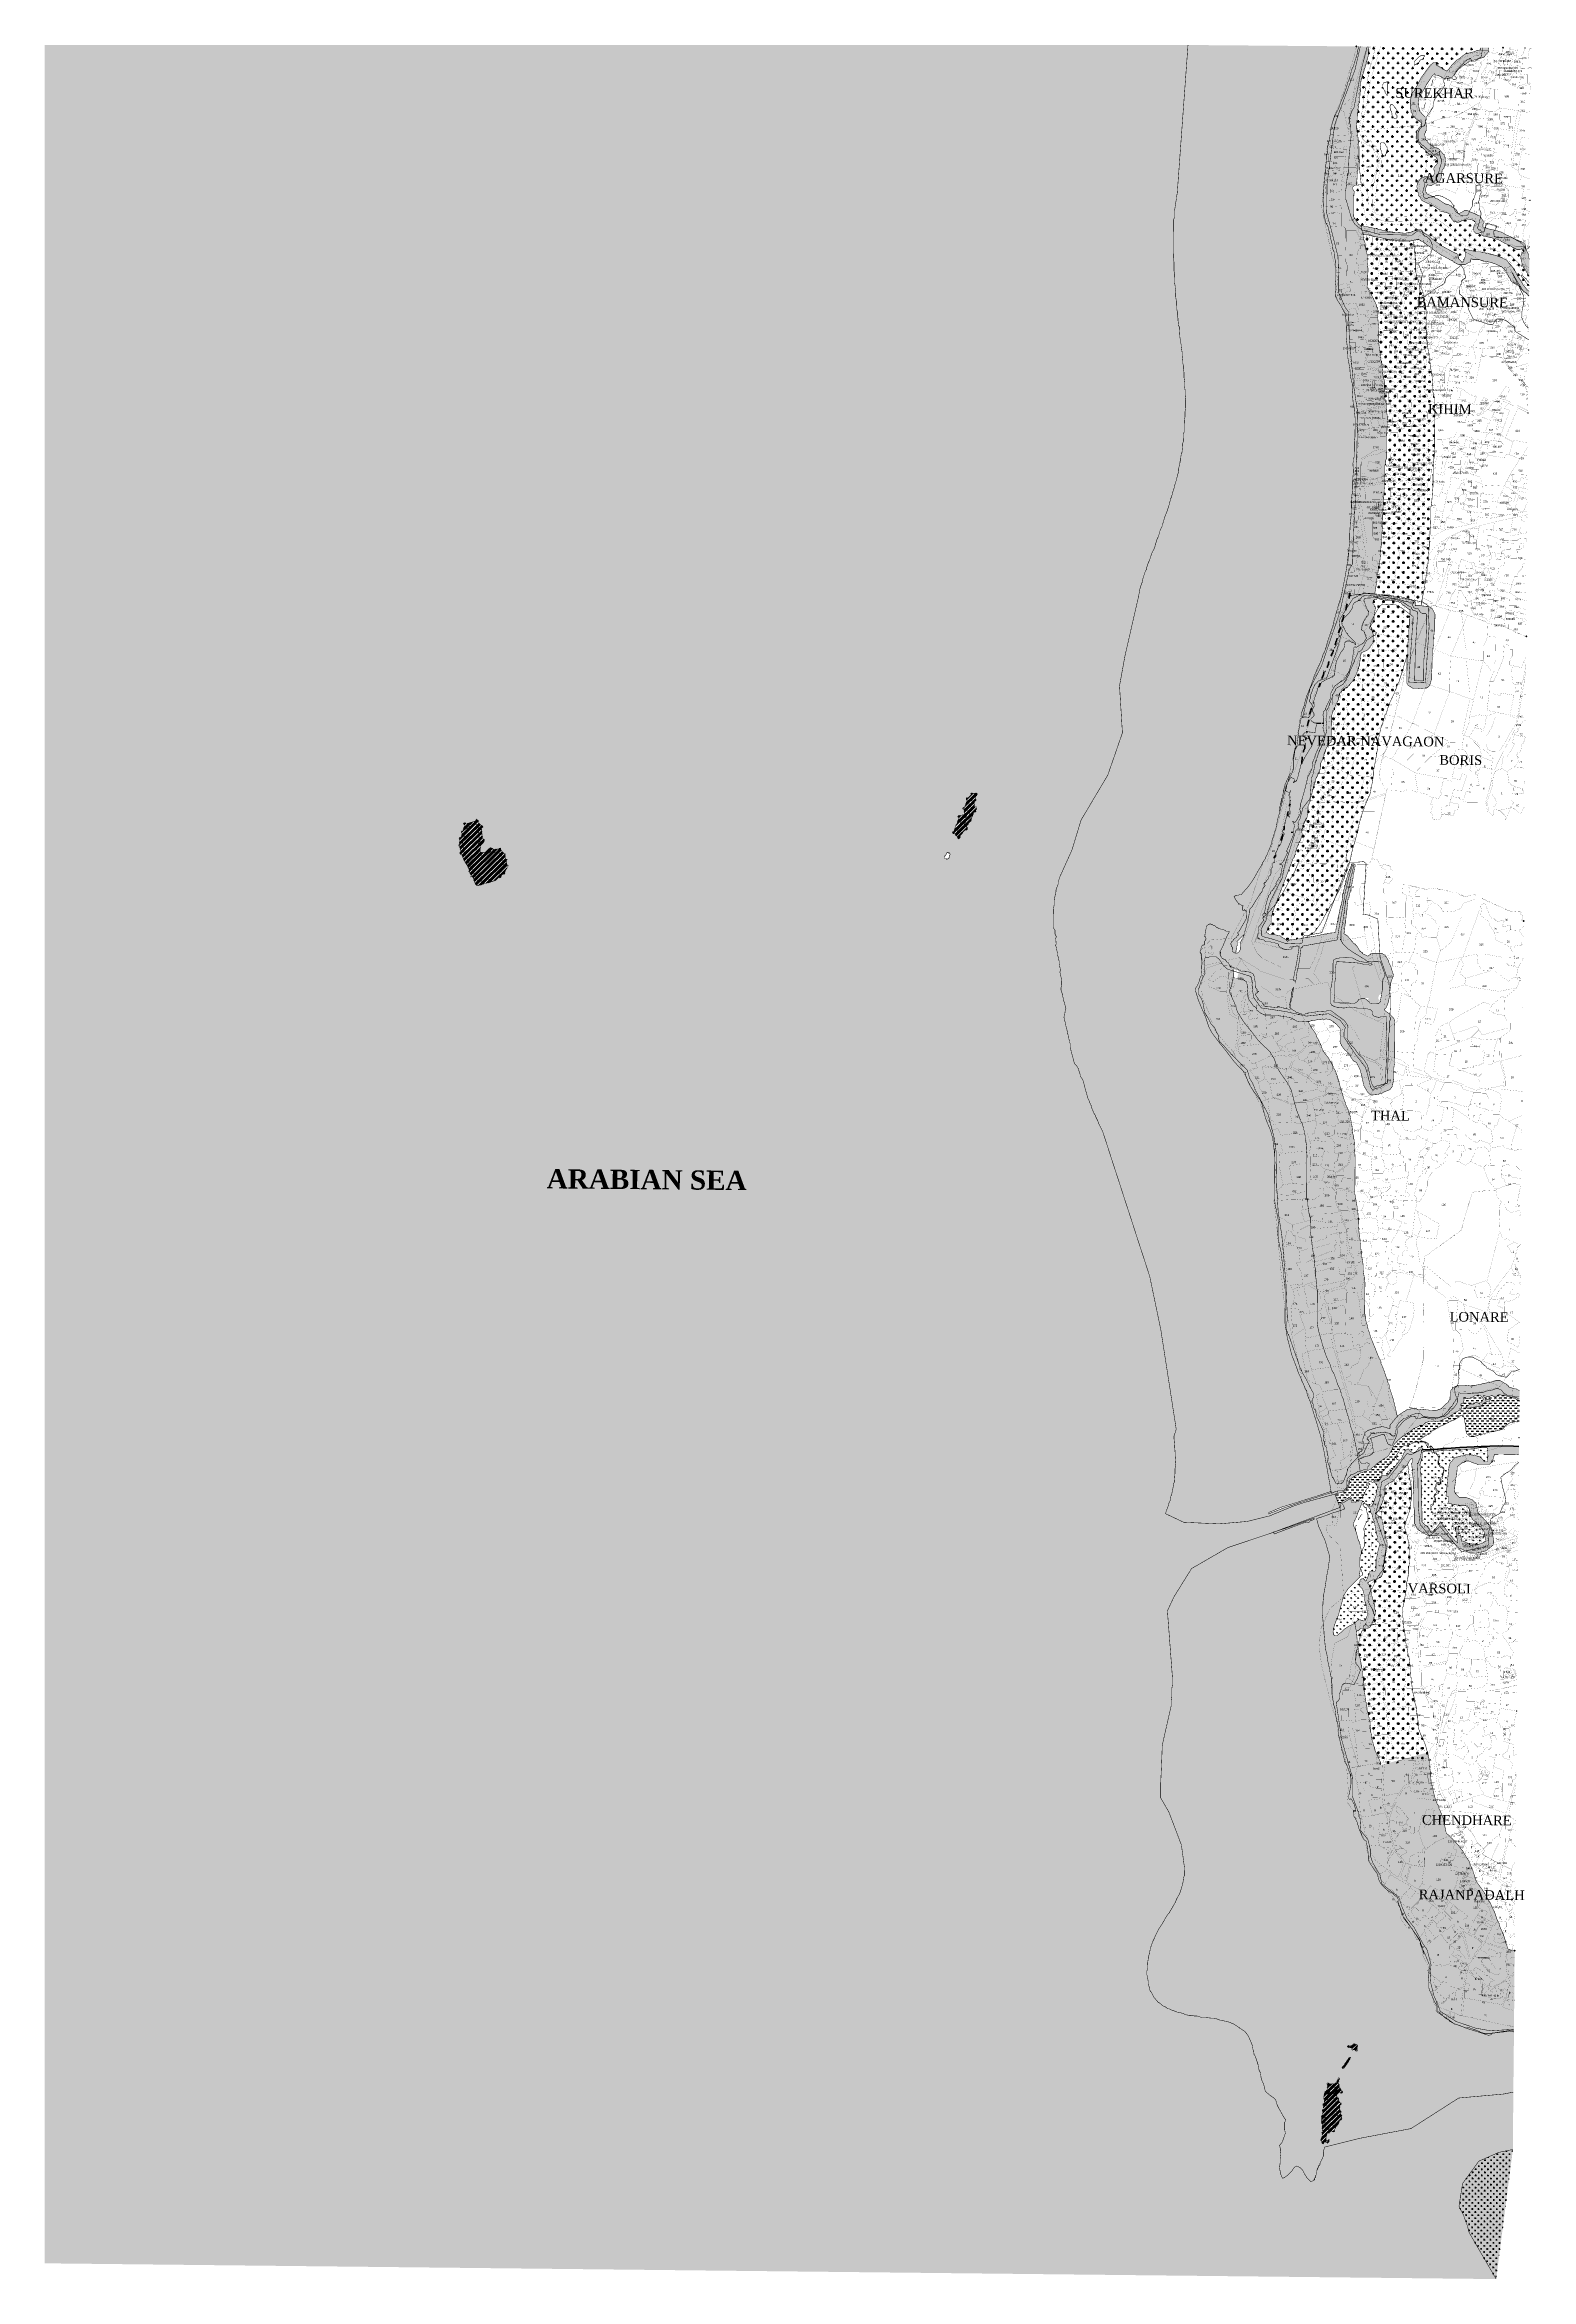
# Model space of a CAD drawing. Header units: metres. Extents: x 266684 to 275933, y 2060666 to 2074564.
import ezdxf

# ---------------------------------------------------------------- set-up
doc = ezdxf.new("R2010")
doc.units = ezdxf.units.M
for name, color, linetype, true_color in [('200M CRZ LINE', 7, 'Continuous', 0x96003b), ('BUND', 7, 'Continuous', 0x81007c), ('JETTY OR BREAKWATER', 7, 'Continuous', 0x9c9c9c)]:
    doc.layers.add(name, color=color, linetype=linetype, true_color=true_color)
for name, color, linetype in [('20M CRZ LINE', 140, 'Continuous'), ('500M CRZ LINE', 2, 'Continuous'), ('50M CRZ LINE', 60, 'Continuous'), ('ARABIAN SEA', 141, 'Continuous'), ('CRZ LANDWARD OF HTL', 211, 'Continuous'), ('CRZ LINE FOR  CREEK OR RIVER', 84, 'Continuous'), ('HAZARDS LINE', 1, 'Continuous'), ('HIGH TIDE LINE', 6, 'Continuous'), ('INTERTIDAL ZONE', 5, 'Continuous'), ('ISLAND', 60, 'Continuous'), ('LOW TIDE LINE', 5, 'Continuous'), ('MANGROOVES', 112, 'Continuous'), ('NDZ-200M FROM CRZ', 30, 'Continuous'), ('RIVER', 4, 'Continuous'), ('SEAWALL', 7, 'Continuous'), ('SURVEY NO.', 7, 'Continuous'), ('SURVEY PLOT BOUNDARY', 35, 'Continuous'), ('VILLAGE BOUNDARY', 212, 'Continuous'), ('VILLAGE NAME', 3, 'Continuous')]:
    doc.layers.add(name, color=color, linetype=linetype)
doc.styles.add('PDF Arial', font='arial.ttf')
doc.styles.add('PDF Calibri Italic', font='calibrii.ttf')
pattern_1 = [(44.4987, (256416.294, 2060020.13), (-16.014107, 16.296813), []), (44.4987, (256421.68, 2060020.082), (-16.014107, 16.296813), []), (44.4987, (256427.064, 2060020.035), (-16.014107, 16.296813), []), (44.4987, (256432.45, 2060019.988), (-16.014107, 16.296813), [])]
pattern_2 = [(359.4987, (256416.294, 2060020.13), (30.729564, 30.19649), [15.2321, -45.69629]), (89.4987, (256423.843, 2060012.447), (-30.19649, 30.729564), [15.2321, -45.69629])]
pattern_3 = [(359.498702, (256416.294, 2060020.1294), (7.682391, 7.5491226), [3.808024, -11.4240725]), (89.498702, (256418.181, 2060018.209), (-7.5491226, 7.682391), [3.808024, -11.4240725])]
pattern_4 = [(89.4987, (256416.294, 2060020.13), (-21.352143, 21.729083), [5.712036, -37.37084]), (44.4987, (256416.294, 2060020.13), (-21.352143, 21.729083), [5.712036, -24.752157]), (134.4987, (256416.294, 2060020.13), (-21.729083, -21.352143), [5.712036, -24.752157])]

# ---------------------------------------------------------------- blocks, each defined once
blk = doc.blocks.new('ERSUJATA')
at = {"layer": '500M CRZ LINE', "lineweight": 50}
h = blk.add_hatch(dxfattribs=at)
h.set_pattern_fill('CROSS', color=256, scale=4.797511, angle=-0.5013)
h.set_pattern_definition(pattern_2)
h.paths.add_polyline_path([(275315, 2072506), (275315, 2072514), (275311, 2072518), (275311, 2072530), (275304, 2072570), (275304, 2072578), (275300, 2072586), (275296, 2072638), (275292, 2072662), (275289, 2072678), (275285, 2072722), (275281, 2072734), (275282, 2072786), (275278, 2072810), (275278, 2072822), (275278, 2072858), (275278, 2072882), (275278, 2072886), (275279, 2072902), (275275, 2072946), (275271, 2072958), (275267, 2072974), (275260, 2073010), (275260, 2073022), (275256, 2073026), (275256, 2073034), (275248, 2073046), (275236, 2073078), (275228, 2073102), (275224, 2073110), (275221, 2073118), (275213, 2073155), (275213, 2073163), (275213, 2073167), (275213, 2073175), (275213, 2073191), (275213, 2073226), (275214, 2073238), (275214, 2073242), (275214, 2073250), (275210, 2073255), (275210, 2073266), (275206, 2073303), (275206, 2073307), (275202, 2073323), (275199, 2073347), (275191, 2073347), (275182, 2073343), (275171, 2073343), (275167, 2073343), (275159, 2073343), (275111, 2073343), (275107, 2073343), (275083, 2073348), (275035, 2073352), (275023, 2073356), (275019, 2073356), (275011, 2073360), (274971, 2073369), (274959, 2073369), (274935, 2073377), (274899, 2073385), (274883, 2073389), (274887, 2073377), (274887, 2073357), (274891, 2073349), (274895, 2073341), (274899, 2073329), (274898, 2073317), (274902, 2073309), (274902, 2073293), (274906, 2073281), (274906, 2073277), (274910, 2073265), (274914, 2073245), (274914, 2073237), (274914, 2073225), (274914, 2073221), (274913, 2073209), (274913, 2073197), (274917, 2073165), (274917, 2073161), (274917, 2073157), (274913, 2073101), (274912, 2073097), (274912, 2073057), (274916, 2073049), (274920, 2073041), (274928, 2073033), (274928, 2073029), (274940, 2073005), (274944, 2072997), (274948, 2072989), (274951, 2072985), (274955, 2072973), (274963, 2072961), (274967, 2072949), (274971, 2072941), (274971, 2072933), (274975, 2072921), (274979, 2072909), (274979, 2072893), (274979, 2072881), (274978, 2072869), (274978, 2072861), (274982, 2072813), (274981, 2072749), (274985, 2072697), (274992, 2072645), (275000, 2072585), (275004, 2072581), (275004, 2072565), (275007, 2072529), (275011, 2072505), (275011, 2072497), (275015, 2072485), (275019, 2072476), (275019, 2072468), (275019, 2072464), (275019, 2072452), (275019, 2072441), (275019, 2072429), (275018, 2072417), (275018, 2072409), (275022, 2072384), (275022, 2072361), (275026, 2072348), (275030, 2072336), (275034, 2072324), (275034, 2072308), (275033, 2072296), (275033, 2072292), (275033, 2072280), (275037, 2072252), (275037, 2072236), (275037, 2072232), (275037, 2072192), (275036, 2072188), (275032, 2072121), (275032, 2072089), (275032, 2072085), (275031, 2072025), (275031, 2072001), (275031, 2071997), (275031, 2071989), (275027, 2071977), (275026, 2071961), (275022, 2071949), (275022, 2071945), (275022, 2071917), (275022, 2071913), (275022, 2071901), (275022, 2071853), (275022, 2071849), (275017, 2071789), (275017, 2071785), (275017, 2071781), (275012, 2071713), (275008, 2071629), (275008, 2071621), (275007, 2071577), (275003, 2071513), (275002, 2071457), (275002, 2071453), (274998, 2071445), (274993, 2071377), (274993, 2071369), (274985, 2071321), (274972, 2071237), (274972, 2071229), (274959, 2071146), (274963, 2071142), (274967, 2071141), (274971, 2071141), (275007, 2071137), (275011, 2071137), (275015, 2071137), (275019, 2071137), (275023, 2071137), (275027, 2071137), (275031, 2071137), (275035, 2071137), (275039, 2071137), (275043, 2071137), (275043, 2071133), (275047, 2071133), (275083, 2071128), (275087, 2071128), (275091, 2071128), (275095, 2071128), (275099, 2071128), (275103, 2071128), (275107, 2071128), (275107, 2071124), (275111, 2071124), (275115, 2071120), (275119, 2071120), (275155, 2071116), (275159, 2071116), (275163, 2071116), (275167, 2071116), (275171, 2071116), (275175, 2071116), (275175, 2071112), (275179, 2071112), (275183, 2071112), (275187, 2071112), (275191, 2071112), (275191, 2071108), (275195, 2071107), (275204, 2071106), (275209, 2071100), (275213, 2071089), (275211, 2071075), (275215, 2071075), (275219, 2071075), (275227, 2071075), (275231, 2071075), (275235, 2071075), (275246, 2071074), (275251, 2071087), (275251, 2071095), (275259, 2071143), (275263, 2071167), (275268, 2071179), (275272, 2071219), (275276, 2071243), (275284, 2071291), (275285, 2071315), (275289, 2071327), (275293, 2071367), (275293, 2071391), (275298, 2071442), (275298, 2071466), (275302, 2071514), (275303, 2071542), (275307, 2071590), (275307, 2071598), (275307, 2071602), (275307, 2071614), (275307, 2071622), (275308, 2071666), (275308, 2071690), (275312, 2071694), (275312, 2071706), (275316, 2071750), (275317, 2071766), (275317, 2071770), (275321, 2071814), (275321, 2071834), (275321, 2071838), (275321, 2071842), (275322, 2071891), (275322, 2071910), (275322, 2071914), (275322, 2071926), (275322, 2071930), (275326, 2071974), (275326, 2071978), (275327, 2071990), (275331, 2072038), (275331, 2072066), (275331, 2072074), (275332, 2072114), (275332, 2072138), (275332, 2072158), (275333, 2072214), (275333, 2072266), (275333, 2072270), (275333, 2072274), (275333, 2072290), (275333, 2072298), (275330, 2072338), (275330, 2072366), (275318, 2072414), (275318, 2072430), (275318, 2072434), (275319, 2072438), (275319, 2072442), (275319, 2072454)])
h = blk.add_hatch(dxfattribs=at)
h.set_pattern_fill('CROSS', color=256, scale=4.797511, angle=-0.5013)
h.set_pattern_definition(pattern_2)
h.paths.add_polyline_path([(274937, 2069942), (274941, 2069958), (274941, 2069962), (274945, 2069978), (274950, 2070022), (274950, 2070034), (274950, 2070042), (274958, 2070082), (274962, 2070106), (274966, 2070126), (274975, 2070178), (274975, 2070182), (274979, 2070230), (274984, 2070250), (274984, 2070258), (274988, 2070266), (274988, 2070274), (274996, 2070310), (275000, 2070326), (275000, 2070329), (275004, 2070329), (275017, 2070377), (275021, 2070389), (275025, 2070401), (275029, 2070401), (275033, 2070413), (275049, 2070465), (275053, 2070469), (275053, 2070473), (275074, 2070517), (275078, 2070525), (275082, 2070533), (275082, 2070537), (275086, 2070549), (275090, 2070553), (275102, 2070589), (275111, 2070604), (275111, 2070608), (275127, 2070656), (275135, 2070680), (275139, 2070696), (275156, 2070752), (275164, 2070764), (275164, 2070800), (275164, 2070804), (275164, 2070808), (275164, 2070812), (275164, 2070816), (275164, 2070820), (275164, 2070824), (275164, 2070828), (275165, 2070832), (275165, 2070836), (275165, 2070840), (275169, 2070876), (275169, 2070880), (275169, 2070884), (275169, 2070888), (275169, 2070892), (275169, 2070896), (275169, 2070900), (275169, 2070904), (275169, 2070908), (275169, 2070912), (275174, 2070952), (275174, 2070956), (275174, 2070960), (275174, 2070964), (275174, 2070968), (275174, 2070972), (275174, 2070976), (275174, 2070980), (275174, 2070984), (275174, 2070988), (275178, 2071024), (275178, 2071028), (275178, 2071032), (275178, 2071036), (275178, 2071040), (275178, 2071044), (275178, 2071052), (275174, 2071052), (275170, 2071052), (275166, 2071056), (275139, 2071076), (275135, 2071076), (275135, 2071080), (275131, 2071080), (275131, 2071084), (275127, 2071084), (275127, 2071088), (275123, 2071088), (275123, 2071092), (275119, 2071092), (275115, 2071096), (275111, 2071096), (275107, 2071100), (275103, 2071100), (275067, 2071109), (275063, 2071109), (275063, 2071105), (275059, 2071105), (275055, 2071105), (275051, 2071105), (275047, 2071105), (275043, 2071105), (275039, 2071105), (275035, 2071105), (275033, 2071105), (274995, 2071113), (274991, 2071113), (274991, 2071117), (274987, 2071117), (274983, 2071117), (274979, 2071117), (274971, 2071117), (274971, 2071113), (274967, 2071113), (274959, 2071114), (274950, 2071108), (274947, 2071094), (274947, 2071090), (274955, 2071082), (274955, 2071074), (274959, 2071070), (274963, 2071066), (274963, 2071062), (274954, 2071002), (274954, 2070990), (274954, 2070986), (274938, 2070954), (274934, 2070954), (274934, 2070950), (274934, 2070942), (274938, 2070938), (274938, 2070930), (274942, 2070930), (274941, 2070922), (274953, 2070886), (274953, 2070882), (274953, 2070878), (274953, 2070870), (274953, 2070866), (274953, 2070862), (274953, 2070858), (274949, 2070854), (274949, 2070850), (274949, 2070846), (274929, 2070818), (274929, 2070814), (274924, 2070810), (274920, 2070806), (274916, 2070802), (274912, 2070798), (274904, 2070794), (274876, 2070782), (274876, 2070778), (274876, 2070774), (274872, 2070774), (274872, 2070770), (274872, 2070766), (274872, 2070762), (274872, 2070758), (274872, 2070754), (274872, 2070750), (274872, 2070746), (274868, 2070742), (274864, 2070703), (274864, 2070699), (274859, 2070695), (274859, 2070691), (274859, 2070687), (274859, 2070683), (274855, 2070683), (274855, 2070679), (274855, 2070675), (274855, 2070671), (274851, 2070671), (274851, 2070667), (274839, 2070635), (274835, 2070631), (274835, 2070627), (274831, 2070627), (274831, 2070623), (274831, 2070619), (274827, 2070619), (274827, 2070615), (274827, 2070611), (274823, 2070611), (274823, 2070607), (274823, 2070603), (274819, 2070603), (274794, 2070575), (274794, 2070571), (274790, 2070571), (274790, 2070567), (274782, 2070567), (274782, 2070563), (274778, 2070563), (274770, 2070555), (274770, 2070555), (274762, 2070555), (274762, 2070551), (274738, 2070528), (274738, 2070524), (274738, 2070520), (274738, 2070516), (274738, 2070512), (274738, 2070508), (274734, 2070508), (274734, 2070504), (274734, 2070500), (274734, 2070496), (274734, 2070492), (274718, 2070460), (274717, 2070456), (274713, 2070452), (274713, 2070448), (274713, 2070444), (274709, 2070444), (274709, 2070440), (274709, 2070436), (274705, 2070436), (274705, 2070432), (274705, 2070428), (274705, 2070424), (274701, 2070420), (274689, 2070388), (274689, 2070384), (274689, 2070380), (274689, 2070376), (274689, 2070372), (274689, 2070368), (274689, 2070364), (274689, 2070360), (274689, 2070356), (274689, 2070352), (274688, 2070316), (274688, 2070308), (274692, 2070308), (274692, 2070304), (274692, 2070300), (274692, 2070296), (274692, 2070292), (274692, 2070288), (274692, 2070284), (274692, 2070280), (274692, 2070240), (274688, 2070240), (274688, 2070236), (274688, 2070232), (274688, 2070228), (274683, 2070224), (274679, 2070220), (274671, 2070212), (274655, 2070181), (274655, 2070177), (274651, 2070177), (274651, 2070173), (274651, 2070169), (274651, 2070165), (274647, 2070165), (274647, 2070161), (274647, 2070157), (274647, 2070153), (274643, 2070153), (274643, 2070149), (274643, 2070145), (274643, 2070141), (274630, 2070109), (274626, 2070105), (274626, 2070101), (274626, 2070097), (274622, 2070097), (274622, 2070093), (274622, 2070089), (274622, 2070085), (274622, 2070081), (274622, 2070077), (274622, 2070073), (274614, 2070037), (274610, 2070037), (274610, 2070033), (274610, 2070029), (274606, 2070029), (274606, 2070025), (274602, 2070021), (274602, 2070017), (274602, 2070013), (274598, 2070013), (274598, 2070009), (274598, 2070005), (274594, 2070005), (274585, 2069965), (274581, 2069965), (274581, 2069961), (274581, 2069957), (274581, 2069953), (274581, 2069949), (274577, 2069949), (274577, 2069945), (274577, 2069941), (274577, 2069937), (274577, 2069933), (274573, 2069933), (274573, 2069929), (274565, 2069893), (274565, 2069889), (274561, 2069890), (274561, 2069886), (274561, 2069882), (274561, 2069878), (274557, 2069878), (274556, 2069874), (274556, 2069870), (274556, 2069866), (274556, 2069862), (274556, 2069858), (274544, 2069826), (274544, 2069822), (274544, 2069818), (274544, 2069814), (274544, 2069810), (274544, 2069806), (274544, 2069802), (274544, 2069798), (274544, 2069794), (274544, 2069790), (274544, 2069786), (274535, 2069750), (274531, 2069750), (274531, 2069746), (274531, 2069742), (274527, 2069742), (274527, 2069738), (274527, 2069734), (274523, 2069734), (274523, 2069730), (274523, 2069726), (274519, 2069726), (274519, 2069722), (274519, 2069718), (274515, 2069718), (274506, 2069677), (274507, 2069674), (274503, 2069666), (274507, 2069662), (274507, 2069654), (274507, 2069650), (274507, 2069646), (274492, 2069604), (274486, 2069598), (274486, 2069594), (274486, 2069590), (274482, 2069590), (274482, 2069586), (274482, 2069582), (274478, 2069582), (274478, 2069578), (274466, 2069542), (274466, 2069534), (274465, 2069526), (274461, 2069523), (274461, 2069519), (274461, 2069515), (274457, 2069515), (274457, 2069511), (274457, 2069507), (274453, 2069507), (274326, 2069176), (274326, 2069172), (274322, 2069172), (274322, 2069168), (274322, 2069164), (274322, 2069160), (274322, 2069156), (274318, 2069152), (274318, 2069148), (274318, 2069144), (274314, 2069144), (274314, 2069140), (274314, 2069136), (274314, 2069100), (274310, 2069092), (274306, 2069088), (274306, 2069084), (274302, 2069084), (274302, 2069080), (274298, 2069076), (274298, 2069072), (274294, 2069072), (274285, 2069040), (274289, 2069040), (274297, 2069036), (274301, 2069032), (274309, 2069032), (274313, 2069032), (274317, 2069032), (274357, 2069024), (274361, 2069024), (274365, 2069024), (274373, 2069020), (274377, 2069015), (274385, 2069011), (274389, 2069007), (274393, 2069007), (274417, 2068987), (274421, 2068991), (274425, 2068995), (274433, 2068995), (274437, 2068999), (274445, 2068999), (274453, 2068999), (274485, 2069003), (274493, 2069002), (274501, 2069006), (274505, 2069006), (274529, 2069010), (274581, 2069042), (274585, 2069046), (274593, 2069058), (274622, 2069097), (274626, 2069105), (274634, 2069121), (274638, 2069125), (274638, 2069129), (274658, 2069165), (274666, 2069177), (274670, 2069185), (274679, 2069201), (274703, 2069237), (274707, 2069248), (274715, 2069264), (274735, 2069300), (274739, 2069312), (274743, 2069316), (274744, 2069320), (274760, 2069364), (274768, 2069376), (274772, 2069388), (274772, 2069396), (274776, 2069400), (274793, 2069448), (274793, 2069456), (274797, 2069460), (274809, 2069504), (274813, 2069527), (274817, 2069543), (274826, 2069579), (274834, 2069603), (274838, 2069619), (274850, 2069663), (274855, 2069675), (274855, 2069687), (274863, 2069723), (274863, 2069727), (274871, 2069747), (274884, 2069795), (274892, 2069811), (274892, 2069819), (274900, 2069835), (274920, 2069886), (274924, 2069890), (274929, 2069902)])
h = blk.add_hatch(dxfattribs=at)
h.set_pattern_fill('CROSS', color=256, scale=4.797511, angle=-0.5013)
h.set_pattern_definition(pattern_2)
h.paths.add_polyline_path([(274850, 2067324), (274850, 2067332), (274842, 2067376), (274839, 2067396), (274839, 2067400), (274835, 2067416), (274835, 2067456), (274835, 2067476), (274836, 2067524), (274836, 2067548), (274836, 2067568), (274836, 2067608), (274837, 2067624), (274837, 2067640), (274833, 2067700), (274833, 2067716), (274830, 2067756), (274826, 2067760), (274826, 2067776), (274822, 2067792), (274818, 2067832), (274815, 2067848), (274807, 2067896), (274803, 2067908), (274799, 2067920), (274795, 2067936), (274780, 2067968), (274776, 2067980), (274776, 2067984), (274772, 2067992), (274756, 2068041), (274749, 2068065), (274749, 2068069), (274745, 2068077), (274736, 2068115), (274729, 2068137), (274729, 2068141), (274714, 2068181), (274702, 2068201), (274702, 2068205), (274678, 2068249), (274666, 2068269), (274658, 2068277), (274635, 2068310), (274631, 2068322), (274627, 2068330), (274627, 2068334), (274607, 2068378), (274599, 2068390), (274596, 2068402), (274588, 2068418), (274568, 2068446), (274564, 2068450), (274564, 2068458), (274556, 2068466), (274544, 2068490), (274508, 2068487), (274504, 2068487), (274496, 2068487), (274492, 2068487), (274488, 2068487), (274480, 2068491), (274476, 2068491), (274472, 2068491), (274468, 2068495), (274437, 2068511), (274433, 2068511), (274429, 2068515), (274425, 2068515), (274421, 2068515), (274417, 2068515), (274413, 2068515), (274409, 2068519), (274397, 2068520), (274361, 2068524), (274357, 2068528), (274353, 2068528), (274349, 2068528), (274341, 2068528), (274293, 2068528), (274277, 2068529), (274273, 2068529), (274269, 2068533), (274265, 2068533), (274257, 2068537), (274253, 2068537), (274225, 2068561), (274225, 2068565), (274221, 2068573), (274217, 2068577), (274213, 2068581), (274209, 2068581), (274205, 2068585), (274201, 2068589), (274182, 2068617), (274174, 2068629), (274174, 2068633), (274170, 2068641), (274170, 2068649), (274166, 2068657), (274170, 2068697), (274166, 2068701), (274166, 2068705), (274167, 2068709), (274167, 2068717), (274163, 2068721), (274163, 2068725), (274163, 2068733), (274139, 2068750), (274127, 2068754), (274119, 2068754), (274115, 2068754), (274111, 2068754), (274107, 2068758), (274079, 2068762), (274075, 2068750), (274075, 2068742), (274071, 2068730), (274071, 2068722), (274067, 2068710), (274062, 2068698), (274062, 2068694), (274058, 2068690), (274054, 2068678), (274074, 2068630), (274078, 2068622), (274078, 2068618), (274082, 2068614), (274086, 2068606), (274090, 2068594), (274097, 2068574), (274105, 2068546), (274109, 2068542), (274121, 2068522), (274141, 2068490), (274192, 2068425), (274196, 2068421), (274235, 2068369), (274259, 2068345), (274271, 2068333), (274283, 2068325), (274291, 2068317), (274303, 2068304), (274311, 2068296), (274315, 2068284), (274319, 2068280), (274327, 2068268), (274334, 2068256), (274338, 2068244), (274342, 2068232), (274346, 2068220), (274350, 2068212), (274350, 2068200), (274354, 2068200), (274358, 2068192), (274370, 2068172), (274409, 2068116), (274413, 2068112), (274417, 2068099), (274425, 2068091), (274437, 2068067), (274441, 2068055), (274444, 2068043), (274448, 2068031), (274452, 2068015), (274456, 2067999), (274456, 2067995), (274472, 2067939), (274495, 2067879), (274499, 2067875), (274499, 2067867), (274507, 2067855), (274511, 2067843), (274515, 2067827), (274515, 2067823), (274518, 2067815), (274522, 2067803), (274522, 2067791), (274526, 2067779), (274526, 2067771), (274526, 2067763), (274534, 2067719), (274534, 2067715), (274533, 2067699), (274537, 2067659), (274537, 2067651), (274537, 2067643), (274537, 2067611), (274537, 2067607), (274537, 2067599), (274536, 2067523), (274535, 2067455), (274535, 2067395), (274535, 2067387), (274539, 2067379), (274539, 2067375), (274543, 2067363), (274542, 2067351), (274550, 2067295), (274554, 2067287), (274554, 2067283), (274554, 2067275), (274558, 2067271), (274558, 2067255), (274557, 2067243), (274557, 2067231), (274557, 2067223), (274557, 2067207), (274557, 2067199), (274557, 2067195), (274557, 2067183), (274565, 2067143), (274568, 2067107), (274568, 2067103), (274572, 2067087), (274572, 2067079), (274580, 2067022), (274583, 2067002), (274583, 2066990), (274587, 2066958), (274591, 2066950), (274591, 2066946), (274591, 2066938), (274591, 2066926), (274591, 2066922), (274591, 2066914), (274594, 2066882), (274594, 2066874), (274598, 2066838), (274598, 2066830), (274602, 2066818), (274601, 2066790), (274601, 2066786), (274601, 2066722), (274600, 2066674), (274600, 2066626), (274604, 2066594), (274608, 2066570), (274619, 2066530), (274635, 2066474), (274654, 2066414), (274670, 2066378), (274682, 2066354), (274682, 2066350), (274693, 2066318), (274705, 2066298), (274709, 2066286), (274713, 2066278), (274717, 2066266), (274721, 2066254), (274721, 2066250), (274729, 2066234), (274728, 2066230), (274732, 2066225), (274744, 2066197), (274744, 2066193), (274748, 2066181), (274752, 2066177), (274752, 2066173), (274752, 2066165), (274756, 2066157), (274756, 2066153), (274760, 2066149), (274791, 2066037), (274795, 2066033), (274795, 2066029), (274810, 2065965), (274814, 2065957), (274826, 2065921), (274826, 2065913), (274830, 2065901), (274833, 2065885), (274837, 2065869), (274841, 2065849), (274841, 2065845), (274845, 2065837), (274852, 2065792), (274858, 2065809), (274865, 2065808), (274865, 2065812), (274873, 2065812), (274873, 2065816), (274877, 2065816), (274877, 2065820), (274881, 2065820), (274885, 2065828), (274893, 2065856), (274889, 2065864), (274889, 2065872), (274885, 2065876), (274885, 2065880), (274885, 2065888), (274885, 2065892), (274898, 2065928), (274898, 2065932), (274902, 2065936), (274910, 2065940), (274914, 2065944), (274918, 2065944), (274922, 2065948), (274926, 2065948), (274962, 2065960), (274978, 2065963), (274982, 2065963), (274990, 2065967), (274998, 2065967), (275002, 2065971), (275042, 2065959), (275046, 2065959), (275050, 2065955), (275054, 2065959), (275054, 2065963), (275054, 2065967), (275054, 2065971), (275054, 2065979), (275078, 2066007), (275086, 2066018), (275099, 2066030), (275099, 2066034), (275087, 2066086), (275075, 2066135), (275068, 2066159), (275052, 2066207), (275048, 2066231), (275044, 2066235), (275040, 2066247), (275021, 2066303), (275021, 2066311), (275017, 2066315), (275005, 2066347), (275001, 2066355), (274997, 2066363), (274998, 2066371), (274994, 2066383), (274990, 2066387), (274974, 2066423), (274970, 2066435), (274966, 2066443), (274962, 2066455), (274947, 2066491), (274939, 2066512), (274935, 2066520), (274923, 2066560), (274919, 2066568), (274915, 2066584), (274912, 2066600), (274900, 2066640), (274900, 2066644), (274900, 2066656), (274896, 2066672), (274897, 2066720), (274897, 2066728), (274897, 2066748), (274897, 2066784), (274897, 2066792), (274897, 2066804), (274898, 2066820), (274898, 2066868), (274894, 2066880), (274894, 2066896), (274887, 2066940), (274887, 2066952), (274887, 2066956), (274887, 2066964), (274887, 2066972), (274879, 2067024), (274879, 2067032), (274872, 2067080), (274872, 2067104), (274868, 2067112), (274868, 2067120), (274865, 2067156), (274861, 2067176), (274857, 2067228), (274857, 2067252), (274857, 2067260), (274854, 2067300), (274854, 2067308)])
h = blk.add_hatch(dxfattribs=at)
h.set_pattern_fill('CROSS', color=256, scale=4.797511, angle=-0.5013)
h.set_pattern_definition(pattern_2)
h.paths.add_polyline_path([(275147, 2064674), (275147, 2064678), (275143, 2064702), (275143, 2064706), (275139, 2064719), (275135, 2064755), (275136, 2064775), (275132, 2064787), (275132, 2064827), (275132, 2064831), (275132, 2064839), (275132, 2064843), (275136, 2064850), (275145, 2064898), (275149, 2064922), (275157, 2064974), (275157, 2064990), (275157, 2064998), (275162, 2065014), (275170, 2065058), (275170, 2065070), (275170, 2065074), (275170, 2065090), (275175, 2065126), (275175, 2065130), (275175, 2065146), (275175, 2065162), (275175, 2065202), (275171, 2065210), (275171, 2065222), (275172, 2065238), (275164, 2065274), (275160, 2065294), (275156, 2065306), (275144, 2065342), (275145, 2065350), (275149, 2065366), (275149, 2065370), (275165, 2065414), (275169, 2065426), (275173, 2065438), (275177, 2065454), (275182, 2065494), (275186, 2065514), (275186, 2065526), (275186, 2065562), (275187, 2065586), (275187, 2065590), (275183, 2065606), (275175, 2065654), (275175, 2065662), (275175, 2065670), (275171, 2065674), (275168, 2065710), (275164, 2065738), (275160, 2065730), (275156, 2065726), (275152, 2065722), (275120, 2065686), (275115, 2065678), (275111, 2065678), (275107, 2065674), (275107, 2065670), (275083, 2065643), (275079, 2065639), (275075, 2065635), (275071, 2065631), (275067, 2065627), (275059, 2065623), (275055, 2065619), (275051, 2065619), (275023, 2065599), (275023, 2065595), (275023, 2065587), (275023, 2065583), (275023, 2065579), (275023, 2065567), (275014, 2065523), (275010, 2065507), (275002, 2065487), (274986, 2065452), (274985, 2065448), (274981, 2065444), (274977, 2065440), (274973, 2065436), (274969, 2065432), (274965, 2065432), (274965, 2065428), (274969, 2065424), (275001, 2065399), (275001, 2065391), (275005, 2065391), (275005, 2065387), (275005, 2065383), (275005, 2065379), (275005, 2065375), (275009, 2065375), (275009, 2065371), (275009, 2065367), (275016, 2065327), (275016, 2065323), (275020, 2065319), (275020, 2065315), (275020, 2065311), (275020, 2065307), (275020, 2065303), (275024, 2065303), (275024, 2065299), (275024, 2065295), (275024, 2065291), (275032, 2065255), (275036, 2065251), (275036, 2065247), (275036, 2065243), (275036, 2065239), (275036, 2065235), (275036, 2065231), (275036, 2065227), (275035, 2065223), (275035, 2065219), (275027, 2065183), (275027, 2065179), (275027, 2065175), (275027, 2065171), (275027, 2065167), (275023, 2065163), (275023, 2065159), (275023, 2065155), (275023, 2065151), (275023, 2065147), (275015, 2065111), (275014, 2065107), (275014, 2065103), (275014, 2065099), (275018, 2065095), (275018, 2065091), (275018, 2065087), (275014, 2065083), (275014, 2065079), (275014, 2065075), (275014, 2065071), (275002, 2065040), (274998, 2065036), (274994, 2065032), (274990, 2065032), (274990, 2065028), (274986, 2065028), (274982, 2065024), (274978, 2065024), (274974, 2065020), (274970, 2065020), (274934, 2065012), (274934, 2065008), (274930, 2065008), (274926, 2065004), (274922, 2065004), (274922, 2065000), (274918, 2065000), (274914, 2064996), (274918, 2064992), (274922, 2064988), (274937, 2064952), (274937, 2064940), (274941, 2064932), (274941, 2064928), (274941, 2064916), (274953, 2064876), (274952, 2064872), (274952, 2064868), (274956, 2064868), (274956, 2064864), (274956, 2064860), (274956, 2064856), (274956, 2064852), (274964, 2064812), (274960, 2064804), (274960, 2064800), (274960, 2064796), (274956, 2064792), (274952, 2064772), (274939, 2064736), (274935, 2064732), (274931, 2064724), (274927, 2064720), (274919, 2064716), (274915, 2064716), (274911, 2064713), (274871, 2064713), (274867, 2064709), (274863, 2064705), (274847, 2064697), (274844, 2064695), (274847, 2064669), (274850, 2064637), (274850, 2064633), (274854, 2064605), (274858, 2064577), (274862, 2064549), (274862, 2064545), (274862, 2064541), (274866, 2064537), (274869, 2064521), (274873, 2064501), (274873, 2064489), (274877, 2064485), (274877, 2064481), (274877, 2064473), (274881, 2064461), (274881, 2064449), (274885, 2064445), (274885, 2064425), (274885, 2064417), (274888, 2064389), (274888, 2064381), (274888, 2064377), (274892, 2064353), (274892, 2064333), (274896, 2064309), (274899, 2064289), (274899, 2064285), (274899, 2064277), (274903, 2064261), (274903, 2064257), (274907, 2064249), (274911, 2064217), (274911, 2064205), (274915, 2064197), (274915, 2064193), (274918, 2064185), (274918, 2064181), (274922, 2064173), (274922, 2064161), (274926, 2064157), (274926, 2064141), (274930, 2064129), (274930, 2064117), (274934, 2064093), (274934, 2064085), (274934, 2064077), (274933, 2064073), (274933, 2064069), (274937, 2064061), (274937, 2064057), (274941, 2064025), (274945, 2064008), (274949, 2064004), (274949, 2063996), (274953, 2063980), (274957, 2063976), (274957, 2063972), (274960, 2063956), (274964, 2063948), (274972, 2063932), (274980, 2063916), (274984, 2063904), (274988, 2063900), (274988, 2063892), (274992, 2063888), (274992, 2063884), (274996, 2063876), (274996, 2063864), (275296, 2063905), (275288, 2063942), (275284, 2063950), (275280, 2063966), (275276, 2063982), (275270, 2063999), (275261, 2064022), (275253, 2064038), (275249, 2064046), (275245, 2064054), (275233, 2064086), (275230, 2064110), (275230, 2064114), (275226, 2064158), (275226, 2064170), (275222, 2064182), (275215, 2064234), (275211, 2064242), (275207, 2064258), (275207, 2064262), (275207, 2064266), (275199, 2064306), (275195, 2064318), (275196, 2064322), (275196, 2064330), (275192, 2064342), (275188, 2064378), (275188, 2064398), (275188, 2064402), (275184, 2064406), (275184, 2064410), (275181, 2064454), (275181, 2064474), (275181, 2064478), (275177, 2064490), (275173, 2064530), (275169, 2064542), (275166, 2064550), (275166, 2064554), (275158, 2064602), (275154, 2064610), (275154, 2064618), (275150, 2064626)])
at = {"layer": 'ARABIAN SEA'}
h = blk.add_hatch(dxfattribs=at)
h.set_pattern_fill('DASH', color=256, scale=30)
h.paths.add_polyline_path([(273075, 2069555), (273132, 2069742), (273298, 2070021), (273389, 2070284), (273371, 2070576), (273405, 2070763), (273488, 2071126), (273488, 2071134), (273492, 2071146), (273496, 2071170), (273501, 2071190), (273509, 2071214), (273513, 2071222), (273517, 2071246), (273521, 2071258), (273533, 2071294), (273538, 2071298), (273538, 2071306), (273550, 2071342), (273558, 2071358), (273566, 2071382), (273570, 2071398), (273578, 2071414), (273583, 2071421), (273591, 2071441), (273595, 2071461), (273599, 2071469), (273603, 2071485), (273611, 2071501), (273619, 2071525), (273624, 2071545), (273636, 2071569), (273636, 2071581), (273640, 2071585), (273644, 2071597), (273652, 2071625), (273656, 2071637), (273665, 2071657), (273669, 2071669), (273677, 2071693), (273681, 2071708), (273689, 2071740), (273693, 2071748), (273693, 2071752), (273698, 2071764), (273706, 2071796), (273710, 2071804), (273718, 2071836), (273726, 2071860), (273731, 2071884), (273735, 2071896), (273739, 2071916), (273739, 2071928), (273747, 2071964), (273747, 2071972), (273751, 2071976), (273752, 2071996), (273756, 2072024), (273760, 2072028), (273760, 2072032), (273764, 2072072), (273764, 2072084), (273768, 2072096), (273769, 2072140), (273773, 2072156), (273774, 2072227), (273778, 2072247), (273778, 2072279), (273782, 2072303), (273783, 2072359), (273779, 2072387), (273779, 2072415), (273775, 2072443), (273776, 2072471), (273772, 2072495), (273772, 2072527), (273768, 2072547), (273768, 2072567), (273765, 2072583), (273765, 2072595), (273761, 2072627), (273761, 2072647), (273754, 2072691), (273754, 2072699), (273750, 2072723), (273746, 2072748), (273746, 2072756), (273743, 2072800), (273743, 2072808), (273739, 2072816), (273735, 2072848), (273735, 2072860), (273731, 2072880), (273731, 2072900), (273728, 2072916), (273728, 2072940), (273724, 2072948), (273724, 2072972), (273720, 2073000), (273721, 2073028), (273717, 2073052), (273717, 2073064), (273713, 2073084), (273714, 2073140), (273710, 2073156), (273710, 2073212), (273706, 2073236), (273708, 2073476), (273713, 2073492), (273713, 2073531), (273717, 2073555), (273717, 2073559), (273721, 2073583), (273726, 2073611), (273726, 2073619), (273730, 2073639), (273797, 2074562), (266684, 2074562), (266684, 2060765), (275714, 2060667), (275818, 2061473), (275821, 2061830), (275761, 2061818), (275481, 2061793), (275184, 2061603), (274863, 2061542), (274647, 2061488), (274639, 2061460), (274639, 2061432), (274630, 2061412), (274618, 2061388), (274618, 2061372), (274610, 2061372), (274610, 2061356), (274602, 2061357), (274602, 2061345), (274598, 2061329), (274594, 2061325), (274594, 2061313), (274589, 2061309), (274589, 2061297), (274584, 2061282), (274561, 2061273), (274537, 2061297), (274522, 2061321), (274510, 2061345), (274494, 2061361), (274474, 2061370), (274458, 2061362), (274442, 2061338), (274418, 2061314), (274397, 2061298), (274385, 2061294), (274374, 2061319), (274366, 2061359), (274370, 2061387), (274371, 2061419), (274375, 2061446), (274371, 2061467), (274371, 2061479), (274367, 2061499), (274383, 2061518), (274404, 2061578), (274404, 2061582), (274400, 2061586), (274400, 2061598), (274396, 2061598), (274396, 2061638), (274401, 2061646), (274401, 2061654), (274405, 2061658), (274393, 2061674), (274373, 2061710), (274361, 2061731), (274353, 2061747), (274342, 2061783), (274334, 2061791), (274306, 2061811), (274278, 2061834), (274274, 2061851), (274267, 2061883), (274259, 2061895), (274251, 2061923), (274251, 2061927), (274247, 2061951), (274239, 2061967), (274232, 2062004), (274228, 2062008), (274228, 2062016), (274216, 2062052), (274208, 2062064), (274205, 2062088), (274201, 2062096), (274197, 2062120), (274189, 2062140), (274177, 2062168), (274169, 2062184), (274150, 2062208), (274111, 2062232), (274082, 2062253), (274042, 2062269), (274018, 2062273), (274006, 2062277), (273998, 2062277), (273974, 2062286), (273954, 2062290), (273942, 2062290), (273906, 2062294), (273882, 2062294), (273855, 2062303), (273839, 2062303), (273819, 2062307), (273807, 2062307), (273783, 2062311), (273763, 2062320), (273747, 2062324), (273727, 2062328), (273719, 2062332), (273695, 2062340), (273679, 2062348), (273671, 2062348), (273651, 2062364), (273643, 2062365), (273619, 2062385), (273611, 2062389), (273604, 2062397), (273584, 2062421), (273576, 2062437), (273568, 2062453), (273564, 2062453), (273560, 2062465), (273552, 2062497), (273549, 2062505), (273549, 2062521), (273545, 2062545), (273541, 2062561), (273541, 2062581), (273545, 2062601), (273546, 2062633), (273550, 2062661), (273550, 2062673), (273554, 2062681), (273562, 2062717), (273562, 2062725), (273566, 2062729), (273567, 2062737), (273579, 2062769), (273587, 2062785), (273595, 2062805), (273611, 2062837), (273615, 2062841), (273615, 2062845), (273636, 2062876), (273648, 2062896), (273656, 2062912), (273672, 2062936), (273680, 2062944), (273684, 2062952), (273701, 2062980), (273705, 2062988), (273717, 2063008), (273721, 2063016), (273725, 2063028), (273737, 2063051), (273745, 2063063), (273754, 2063091), (273762, 2063119), (273766, 2063135), (273770, 2063167), (273774, 2063175), (273775, 2063227), (273756, 2063367), (273678, 2063572), (273627, 2063660), (273627, 2063748), (273633, 2063880), (273637, 2063988), (273692, 2064231), (273692, 2064263), (273696, 2064287), (273697, 2064343), (273701, 2064367), (273701, 2064399), (273669, 2064823), (273710, 2064911), (273819, 2065086), (274044, 2065216), (274329, 2065312), (274329, 2065313), (274351, 2065320), (274385, 2065333), (274742, 2065466), (274711, 2065549), (274530, 2065500), (274446, 2065472), (274306, 2065414), (274165, 2065379), (273989, 2065364), (273770, 2065374), (273658, 2065427), (273662, 2065447), (273666, 2065455), (273670, 2065463), (273679, 2065495), (273687, 2065511), (273691, 2065539), (273695, 2065543), (273699, 2065567), (273703, 2065583), (273708, 2065615), (273712, 2065623), (273712, 2065631), (273716, 2065679), (273716, 2065707), (273721, 2065735), (273721, 2065739), (273717, 2065791), (273717, 2065807), (273714, 2065843), (273714, 2065851), (273710, 2065895), (273710, 2065911), (273718, 2065934), (273723, 2065950), (273723, 2065958), (273628, 2066571), (273559, 2066903), (273267, 2067802), (273251, 2067834), (273243, 2067850), (273236, 2067870), (273224, 2067894), (273220, 2067906), (273216, 2067910), (273212, 2067918), (273200, 2067946), (273196, 2067962), (273185, 2067986), (273173, 2068014), (273169, 2068030), (273157, 2068071), (273146, 2068115), (273142, 2068127), (273126, 2068151), (273126, 2068159), (273118, 2068183), (273115, 2068195), (273103, 2068215), (273091, 2068227), (273087, 2068239), (273083, 2068255), (273079, 2068275), (273071, 2068295), (273068, 2068315), (273064, 2068327), (273064, 2068351), (273060, 2068363), (273051, 2068407), (273049, 2068411), (273045, 2068431), (273041, 2068455), (273037, 2068459), (273037, 2068467), (273029, 2068499), (273025, 2068516), (273030, 2068531), (273034, 2068563), (273038, 2068571), (273034, 2068583), (273026, 2068611), (273022, 2068627), (273015, 2068656), (273015, 2068660), (273007, 2068684), (273007, 2068700), (273011, 2068716), (273011, 2068740), (273008, 2068760), (273004, 2068780), (273000, 2068796), (273004, 2068808), (272996, 2068844), (272996, 2068860), (272989, 2068892), (272985, 2068904), (272985, 2068912), (272977, 2068952), (272973, 2068960), (272977, 2068972), (272974, 2069004), (272978, 2069016), (272970, 2069032), (272970, 2069056), (272958, 2069072), (272959, 2069184), (272964, 2069212), (272964, 2069240), (272972, 2069280), (272976, 2069296), (272976, 2069308), (272989, 2069343), (272989, 2069355), (273001, 2069391)])
h.paths.add_polyline_path([(269568, 2069457), (269564, 2069453), (269564, 2069449), (269560, 2069445), (269551, 2069430), (269547, 2069418), (269547, 2069406), (269535, 2069406), (269531, 2069402), (269527, 2069398), (269523, 2069390), (269523, 2069382), (269515, 2069382), (269511, 2069386), (269507, 2069386), (269499, 2069378), (269495, 2069374), (269491, 2069370), (269487, 2069366), (269483, 2069366), (269475, 2069362), (269471, 2069358), (269463, 2069358), (269455, 2069354), (269443, 2069351), (269435, 2069351), (269427, 2069347), (269415, 2069343), (269407, 2069343), (269403, 2069339), (269395, 2069339), (269387, 2069335), (269371, 2069335), (269363, 2069343), (269363, 2069347), (269359, 2069355), (269359, 2069359), (269355, 2069363), (269355, 2069375), (269351, 2069379), (269347, 2069387), (269343, 2069391), (269339, 2069391), (269335, 2069387), (269335, 2069395), (269339, 2069399), (269335, 2069403), (269331, 2069407), (269327, 2069416), (269321, 2069422), (269327, 2069428), (269312, 2069460), (269292, 2069492), (269280, 2069524), (269276, 2069528), (269268, 2069528), (269268, 2069540), (269273, 2069544), (269269, 2069560), (269269, 2069564), (269264, 2069580), (269261, 2069580), (269261, 2069588), (269265, 2069632), (269273, 2069632), (269277, 2069640), (269281, 2069652), (269282, 2069660), (269278, 2069660), (269278, 2069672), (269286, 2069672), (269294, 2069700), (269294, 2069712), (269288, 2069718), (269294, 2069724), (269302, 2069724), (269306, 2069720), (269310, 2069720), (269326, 2069723), (269362, 2069735), (269366, 2069739), (269366, 2069743), (269370, 2069747), (269374, 2069743), (269382, 2069743), (269382, 2069731), (269386, 2069723), (269398, 2069711), (269402, 2069707), (269410, 2069707), (269410, 2069695), (269402, 2069695), (269402, 2069691), (269405, 2069651), (269405, 2069643), (269409, 2069639), (269405, 2069631), (269405, 2069627), (269409, 2069627), (269413, 2069623), (269417, 2069623), (269421, 2069619), (269417, 2069611), (269417, 2069607), (269413, 2069599), (269405, 2069591), (269401, 2069587), (269397, 2069583), (269393, 2069559), (269392, 2069547), (269396, 2069543), (269400, 2069539), (269420, 2069539), (269428, 2069543), (269445, 2069562), (269453, 2069566), (269457, 2069570), (269465, 2069566), (269473, 2069566), (269473, 2069558), (269477, 2069558), (269513, 2069562), (269513, 2069566), (269521, 2069566), (269521, 2069558), (269536, 2069538), (269540, 2069538), (269544, 2069534), (269548, 2069534), (269548, 2069522), (269553, 2069498), (269560, 2069497), (269560, 2069493), (269556, 2069489), (269556, 2069485), (269560, 2069461), (269564, 2069461)], flags=0)
h.paths.add_polyline_path([(269568, 2069457), (269564, 2069453), (269564, 2069449), (269560, 2069445), (269551, 2069430), (269547, 2069418), (269547, 2069406), (269535, 2069406), (269531, 2069402), (269527, 2069398), (269523, 2069390), (269523, 2069386), (269519, 2069382), (269515, 2069382), (269511, 2069386), (269507, 2069386), (269499, 2069378), (269495, 2069374), (269491, 2069370), (269487, 2069366), (269483, 2069366), (269475, 2069362), (269471, 2069358), (269463, 2069358), (269455, 2069354), (269451, 2069354), (269443, 2069351), (269435, 2069351), (269427, 2069347), (269423, 2069347), (269415, 2069343), (269407, 2069343), (269403, 2069339), (269395, 2069339), (269387, 2069335), (269371, 2069335), (269363, 2069343), (269363, 2069347), (269359, 2069355), (269359, 2069359), (269355, 2069363), (269355, 2069375), (269351, 2069379), (269347, 2069387), (269343, 2069391), (269339, 2069391), (269335, 2069387), (269335, 2069395), (269339, 2069395), (269339, 2069399), (269335, 2069403), (269331, 2069407), (269331, 2069411), (269327, 2069416), (269323, 2069420), (269323, 2069424), (269327, 2069428), (269312, 2069460), (269292, 2069492), (269280, 2069524), (269276, 2069528), (269272, 2069528), (269268, 2069532), (269268, 2069540), (269272, 2069540), (269273, 2069544), (269269, 2069560), (269269, 2069564), (269265, 2069576), (269265, 2069580), (269261, 2069580), (269261, 2069588), (269265, 2069588), (269265, 2069632), (269273, 2069632), (269277, 2069640), (269281, 2069652), (269282, 2069660), (269278, 2069660), (269278, 2069672), (269286, 2069672), (269294, 2069700), (269294, 2069712), (269290, 2069716), (269290, 2069720), (269294, 2069724), (269302, 2069724), (269306, 2069720), (269310, 2069720), (269326, 2069723), (269362, 2069735), (269366, 2069739), (269366, 2069743), (269370, 2069743), (269370, 2069747), (269374, 2069743), (269378, 2069743), (269382, 2069739), (269382, 2069731), (269386, 2069723), (269398, 2069711), (269402, 2069707), (269406, 2069707), (269410, 2069703), (269410, 2069695), (269402, 2069695), (269402, 2069691), (269405, 2069651), (269405, 2069643), (269409, 2069639), (269405, 2069631), (269405, 2069627), (269409, 2069627), (269413, 2069623), (269417, 2069623), (269421, 2069619), (269417, 2069611), (269417, 2069607), (269413, 2069599), (269405, 2069591), (269401, 2069587), (269397, 2069583), (269393, 2069559), (269392, 2069547), (269396, 2069543), (269400, 2069539), (269420, 2069539), (269428, 2069543), (269445, 2069562), (269453, 2069566), (269457, 2069570), (269465, 2069566), (269469, 2069566), (269473, 2069562), (269473, 2069558), (269477, 2069558), (269509, 2069562), (269513, 2069562), (269513, 2069566), (269521, 2069566), (269521, 2069558), (269536, 2069538), (269540, 2069538), (269544, 2069534), (269548, 2069534), (269548, 2069522), (269552, 2069502), (269552, 2069498), (269560, 2069497), (269560, 2069493), (269556, 2069489), (269556, 2069485), (269560, 2069465), (269560, 2069461), (269564, 2069461)], flags=16)
h.paths.add_polyline_path([(269540, 2069462), (269540, 2069450), (269535, 2069438), (269527, 2069430), (269527, 2069422), (269523, 2069422), (269519, 2069418), (269515, 2069414), (269515, 2069406), (269507, 2069406), (269503, 2069402), (269499, 2069402), (269491, 2069398), (269483, 2069390), (269479, 2069390), (269479, 2069382), (269471, 2069382), (269467, 2069378), (269459, 2069374), (269447, 2069374), (269439, 2069371), (269431, 2069371), (269423, 2069367), (269411, 2069363), (269403, 2069363), (269399, 2069359), (269387, 2069359), (269387, 2069355), (269379, 2069355), (269379, 2069363), (269375, 2069367), (269375, 2069383), (269371, 2069383), (269371, 2069387), (269367, 2069391), (269363, 2069399), (269355, 2069399), (269355, 2069415), (269347, 2069415), (269347, 2069431), (269344, 2069435), (269328, 2069467), (269312, 2069500), (269296, 2069532), (269296, 2069536), (269292, 2069536), (269293, 2069548), (269289, 2069560), (269289, 2069568), (269285, 2069584), (269285, 2069624), (269293, 2069624), (269293, 2069636), (269297, 2069648), (269301, 2069652), (269302, 2069660), (269306, 2069668), (269314, 2069696), (269314, 2069700), (269330, 2069703), (269369, 2069716), (269378, 2069699), (269382, 2069695), (269382, 2069687), (269385, 2069651), (269385, 2069643), (269391, 2069637), (269385, 2069631), (269385, 2069623), (269389, 2069623), (269389, 2069615), (269393, 2069615), (269393, 2069603), (269385, 2069603), (269385, 2069599), (269381, 2069595), (269381, 2069587), (269377, 2069587), (269373, 2069567), (269372, 2069543), (269376, 2069539), (269380, 2069531), (269384, 2069531), (269384, 2069527), (269392, 2069523), (269396, 2069523), (269408, 2069519), (269428, 2069519), (269428, 2069523), (269436, 2069523), (269436, 2069527), (269440, 2069530), (269460, 2069546), (269460, 2069542), (269472, 2069542), (269476, 2069538), (269504, 2069542), (269524, 2069526), (269524, 2069522), (269528, 2069522), (269528, 2069518), (269532, 2069494), (269536, 2069490), (269536, 2069486)], flags=0)
h.paths.add_polyline_path([(269540, 2069462), (269540, 2069450), (269535, 2069438), (269527, 2069430), (269527, 2069422), (269523, 2069422), (269519, 2069418), (269515, 2069414), (269515, 2069410), (269511, 2069410), (269511, 2069406), (269507, 2069406), (269503, 2069402), (269499, 2069402), (269491, 2069398), (269483, 2069390), (269479, 2069390), (269479, 2069386), (269475, 2069386), (269475, 2069382), (269471, 2069382), (269467, 2069378), (269463, 2069378), (269459, 2069374), (269447, 2069374), (269439, 2069371), (269431, 2069371), (269423, 2069367), (269419, 2069367), (269411, 2069363), (269403, 2069363), (269399, 2069359), (269387, 2069359), (269387, 2069355), (269379, 2069355), (269379, 2069363), (269375, 2069367), (269375, 2069383), (269371, 2069383), (269371, 2069387), (269367, 2069391), (269363, 2069399), (269359, 2069399), (269359, 2069403), (269355, 2069403), (269355, 2069415), (269351, 2069415), (269347, 2069419), (269347, 2069431), (269344, 2069435), (269328, 2069467), (269312, 2069500), (269296, 2069532), (269296, 2069536), (269292, 2069536), (269293, 2069548), (269289, 2069560), (269289, 2069568), (269285, 2069584), (269285, 2069620), (269289, 2069620), (269289, 2069624), (269293, 2069624), (269293, 2069636), (269297, 2069648), (269301, 2069652), (269302, 2069660), (269306, 2069660), (269306, 2069668), (269314, 2069696), (269314, 2069700), (269330, 2069703), (269366, 2069715), (269370, 2069715), (269378, 2069699), (269382, 2069695), (269382, 2069687), (269385, 2069651), (269385, 2069643), (269389, 2069639), (269389, 2069635), (269385, 2069631), (269385, 2069623), (269389, 2069623), (269389, 2069615), (269393, 2069615), (269393, 2069607), (269389, 2069607), (269389, 2069603), (269385, 2069603), (269385, 2069599), (269381, 2069595), (269381, 2069587), (269377, 2069587), (269373, 2069567), (269372, 2069543), (269376, 2069539), (269376, 2069535), (269380, 2069531), (269384, 2069531), (269384, 2069527), (269392, 2069523), (269396, 2069523), (269408, 2069519), (269428, 2069519), (269428, 2069523), (269436, 2069523), (269436, 2069527), (269440, 2069530), (269460, 2069546), (269460, 2069542), (269472, 2069542), (269472, 2069538), (269476, 2069538), (269504, 2069542), (269524, 2069526), (269524, 2069522), (269528, 2069522), (269528, 2069518), (269532, 2069494), (269536, 2069490), (269536, 2069486)], flags=0)
h.paths.add_polyline_path([(272282, 2069502), (272283, 2069518), (272287, 2069518), (272291, 2069522), (272291, 2069526), (272295, 2069529), (272295, 2069533), (272299, 2069541), (272311, 2069541), (272311, 2069533), (272315, 2069533), (272319, 2069529), (272315, 2069525), (272315, 2069521), (272311, 2069521), (272315, 2069513), (272311, 2069509), (272310, 2069501), (272302, 2069501), (272298, 2069497), (272294, 2069498)], flags=0)
h.paths.add_polyline_path([(272282, 2069502), (272283, 2069518), (272287, 2069518), (272291, 2069522), (272291, 2069526), (272295, 2069529), (272295, 2069533), (272299, 2069541), (272311, 2069541), (272311, 2069537), (272307, 2069533), (272315, 2069533), (272319, 2069529), (272315, 2069525), (272315, 2069521), (272311, 2069521), (272315, 2069513), (272311, 2069509), (272310, 2069505), (272307, 2069505), (272306, 2069501), (272302, 2069501), (272298, 2069497), (272294, 2069498), (272294, 2069502)], flags=16)
h.paths.add_polyline_path([(272332, 2069657), (272332, 2069669), (272340, 2069669), (272348, 2069693), (272356, 2069713), (272360, 2069717), (272364, 2069729), (272364, 2069733), (272369, 2069749), (272373, 2069753), (272373, 2069757), (272369, 2069757), (272365, 2069761), (272369, 2069765), (272369, 2069769), (272385, 2069769), (272393, 2069773), (272401, 2069772), (272401, 2069776), (272405, 2069808), (272397, 2069808), (272397, 2069820), (272408, 2069820), (272413, 2069836), (272422, 2069860), (272422, 2069868), (272418, 2069868), (272418, 2069880), (272430, 2069880), (272442, 2069892), (272450, 2069900), (272446, 2069904), (272446, 2069908), (272486, 2069908), (272486, 2069900), (272482, 2069892), (272478, 2069892), (272474, 2069880), (272474, 2069868), (272478, 2069868), (272478, 2069860), (272470, 2069860), (272465, 2069840), (272469, 2069840), (272469, 2069832), (272465, 2069828), (272469, 2069824), (272481, 2069824), (272481, 2069808), (272477, 2069804), (272477, 2069792), (272465, 2069792), (272461, 2069784), (272457, 2069768), (272449, 2069752), (272448, 2069732), (272440, 2069732), (272432, 2069724), (272428, 2069712), (272420, 2069700), (272420, 2069696), (272424, 2069696), (272424, 2069680), (272408, 2069680), (272400, 2069669), (272384, 2069649), (272380, 2069645), (272380, 2069633), (272376, 2069629), (272369, 2069623), (272364, 2069629), (272364, 2069641), (272360, 2069641), (272352, 2069645), (272352, 2069649), (272344, 2069657)], flags=16)
h.paths.add_polyline_path([(272332, 2069661), (272332, 2069665), (272336, 2069669), (272340, 2069669), (272348, 2069693), (272356, 2069713), (272360, 2069717), (272364, 2069729), (272364, 2069733), (272369, 2069749), (272373, 2069753), (272373, 2069757), (272369, 2069757), (272365, 2069761), (272369, 2069765), (272369, 2069769), (272385, 2069769), (272393, 2069773), (272401, 2069772), (272401, 2069776), (272405, 2069776), (272405, 2069808), (272401, 2069808), (272397, 2069812), (272397, 2069816), (272401, 2069816), (272401, 2069820), (272405, 2069820), (272405, 2069816), (272409, 2069816), (272409, 2069824), (272413, 2069836), (272422, 2069860), (272422, 2069868), (272418, 2069868), (272418, 2069880), (272430, 2069880), (272442, 2069892), (272450, 2069900), (272446, 2069904), (272446, 2069908), (272482, 2069908), (272486, 2069904), (272486, 2069900), (272482, 2069900), (272482, 2069892), (272478, 2069892), (272474, 2069880), (272474, 2069868), (272478, 2069868), (272478, 2069864), (272474, 2069860), (272470, 2069860), (272465, 2069840), (272469, 2069840), (272469, 2069832), (272465, 2069832), (272465, 2069828), (272469, 2069824), (272481, 2069824), (272481, 2069808), (272477, 2069804), (272477, 2069796), (272473, 2069792), (272465, 2069792), (272461, 2069784), (272457, 2069768), (272449, 2069752), (272448, 2069736), (272444, 2069732), (272440, 2069732), (272432, 2069724), (272428, 2069712), (272424, 2069712), (272420, 2069700), (272420, 2069696), (272424, 2069696), (272424, 2069684), (272420, 2069680), (272408, 2069680), (272400, 2069669), (272384, 2069649), (272380, 2069645), (272380, 2069633), (272376, 2069629), (272372, 2069625), (272368, 2069625), (272364, 2069629), (272364, 2069641), (272360, 2069641), (272352, 2069645), (272352, 2069649), (272344, 2069657), (272336, 2069657)], flags=0)
h.paths.add_polyline_path([(272360, 2069669), (272368, 2069685), (272376, 2069705), (272376, 2069709), (272380, 2069721), (272380, 2069725), (272384, 2069729), (272389, 2069745), (272389, 2069753), (272401, 2069752), (272405, 2069756), (272413, 2069756), (272413, 2069764), (272421, 2069764), (272421, 2069772), (272425, 2069780), (272425, 2069812), (272429, 2069820), (272433, 2069832), (272437, 2069856), (272442, 2069860), (272442, 2069864), (272446, 2069868), (272454, 2069876), (272454, 2069864), (272449, 2069844), (272445, 2069844), (272445, 2069824), (272449, 2069820), (272453, 2069812), (272457, 2069808), (272453, 2069808), (272453, 2069804), (272449, 2069800), (272445, 2069792), (272441, 2069792), (272437, 2069776), (272429, 2069760), (272429, 2069744), (272425, 2069744), (272420, 2069736), (272416, 2069736), (272416, 2069732), (272412, 2069724), (272408, 2069720), (272404, 2069712), (272400, 2069709), (272400, 2069697), (272396, 2069697), (272392, 2069693), (272384, 2069681), (272368, 2069661), (272368, 2069665), (272364, 2069665)], flags=0)
h.paths.add_polyline_path([(272360, 2069669), (272368, 2069685), (272376, 2069705), (272376, 2069709), (272380, 2069721), (272380, 2069725), (272384, 2069729), (272389, 2069745), (272389, 2069749), (272393, 2069749), (272393, 2069753), (272401, 2069752), (272405, 2069756), (272413, 2069756), (272413, 2069760), (272417, 2069760), (272417, 2069764), (272421, 2069764), (272421, 2069772), (272425, 2069780), (272425, 2069812), (272429, 2069812), (272429, 2069820), (272433, 2069832), (272437, 2069856), (272442, 2069860), (272442, 2069864), (272446, 2069864), (272446, 2069868), (272454, 2069876), (272454, 2069872), (272454, 2069864), (272449, 2069844), (272445, 2069844), (272445, 2069824), (272449, 2069820), (272449, 2069816), (272453, 2069812), (272457, 2069808), (272453, 2069808), (272453, 2069804), (272449, 2069804), (272449, 2069800), (272445, 2069792), (272441, 2069792), (272437, 2069776), (272429, 2069760), (272429, 2069744), (272425, 2069744), (272420, 2069736), (272416, 2069736), (272416, 2069732), (272412, 2069724), (272408, 2069720), (272404, 2069712), (272400, 2069709), (272400, 2069697), (272396, 2069697), (272392, 2069693), (272384, 2069681), (272368, 2069661), (272368, 2069665), (272364, 2069665), (272364, 2069669)], flags=0)
h.paths.add_polyline_path([(269775, 2067384), (271053, 2067373), (271056, 2067629), (269777, 2067640)], flags=24)
at = {"layer": 'CRZ LANDWARD OF HTL'}
h = blk.add_hatch(dxfattribs=at)
h.set_pattern_fill('CROSS', color=256, scale=2.99844424, angle=-0.501298008)
h.paths.add_polyline_path([(275566, 2063219), (275562, 2063223), (275546, 2063264), (275534, 2063284), (275530, 2063288), (275526, 2063296), (275507, 2063328), (275495, 2063344), (275491, 2063348), (275483, 2063360), (275447, 2063400), (275443, 2063404), (275431, 2063416), (275404, 2063441), (275400, 2063457), (275400, 2063461), (275396, 2063477), (275388, 2063513), (275388, 2063521), (275385, 2063533), (275365, 2063581), (275357, 2063597), (275357, 2063605), (275353, 2063613), (275349, 2063617), (275334, 2063657), (275330, 2063673), (275318, 2063721), (275314, 2063745), (275310, 2063753), (275307, 2063793), (275307, 2063821), (275303, 2063829), (275303, 2063833), (275299, 2063869), (275300, 2063877), (275296, 2063893), (275296, 2063905), (275288, 2063942), (274996, 2063864), (274807, 2063806), (274807, 2063790), (274811, 2063782), (274811, 2063746), (274807, 2063730), (274806, 2063714), (274802, 2063694), (274798, 2063678), (274798, 2063654), (274802, 2063650), (274806, 2063650), (274810, 2063654), (274814, 2063650), (274822, 2063638), (274826, 2063626), (274830, 2063622), (274837, 2063598), (274837, 2063594), (274841, 2063590), (274841, 2063586), (274837, 2063582), (274833, 2063582), (274829, 2063578), (274825, 2063578), (274825, 2063574), (274829, 2063570), (274829, 2063546), (274837, 2063534), (274849, 2063510), (274852, 2063494), (274860, 2063481), (274860, 2063469), (274876, 2063433), (274880, 2063421), (274888, 2063405), (274892, 2063401), (274896, 2063397), (274900, 2063393), (274904, 2063393), (274908, 2063389), (274907, 2063381), (274915, 2063345), (274919, 2063293), (274919, 2063277), (274922, 2063269), (274922, 2063265), (274926, 2063261), (274930, 2063253), (274950, 2063221), (274962, 2063205), (274974, 2063189), (274974, 2063185), (274978, 2063177), (274981, 2063157), (274989, 2063140), (274993, 2063132), (275001, 2063120), (275013, 2063108), (275021, 2063100), (275045, 2063080), (275073, 2063064), (275080, 2063056), (275084, 2063052), (275099, 2063042), (275104, 2063031), (275104, 2063003), (275108, 2062999), (275108, 2062991), (275116, 2062979), (275128, 2062947), (275135, 2062923), (275139, 2062911), (275187, 2062851), (275226, 2062791), (275242, 2062766), (275242, 2062754), (275246, 2062742), (275269, 2062694), (275297, 2062626), (275297, 2062614), (275301, 2062599), (275296, 2062594), (275296, 2062566), (275292, 2062546), (275292, 2062542), (275296, 2062514), (275295, 2062482), (275299, 2062462), (275303, 2062458), (275319, 2062418), (275334, 2062386), (275342, 2062374), (275346, 2062366), (275346, 2062330), (275350, 2062326), (275406, 2062289), (275445, 2062261), (275453, 2062253), (275461, 2062253), (275509, 2062236), (275525, 2062228), (275605, 2062203), (275641, 2062191), (275657, 2062187), (275665, 2062183), (275685, 2062187), (275685, 2062195), (275737, 2062202), (275781, 2062206), (275797, 2062210), (275825, 2062204), (275829, 2062709), (275813, 2062709), (275785, 2062722), (275781, 2062742), (275781, 2062746), (275777, 2062750), (275766, 2062790), (275758, 2062814), (275754, 2062818), (275754, 2062822), (275738, 2062858), (275731, 2062882), (275727, 2062890), (275723, 2062894), (275711, 2062930), (275703, 2062954), (275699, 2062958), (275695, 2062966), (275676, 2063010), (275668, 2063019), (275660, 2063035), (275640, 2063071), (275636, 2063075), (275632, 2063083), (275597, 2063131), (275589, 2063143), (275589, 2063147), (275573, 2063195)])
at = {"layer": 'INTERTIDAL ZONE'}
h = blk.add_hatch(dxfattribs=at)
h.set_pattern_fill('CROSS', color=256, scale=4.797511, angle=-0.5013)
h.set_pattern_definition(pattern_2)
h.paths.add_polyline_path([(274450, 2070050), (274450, 2070058), (274454, 2070058), (274455, 2070126), (274459, 2070150), (274463, 2070178), (274467, 2070186), (274467, 2070190), (274471, 2070190), (274471, 2070198), (274475, 2070198), (274475, 2070202), (274480, 2070242), (274484, 2070286), (274493, 2070338), (274501, 2070374), (274501, 2070398), (274509, 2070426), (274522, 2070458), (274522, 2070466), (274534, 2070510), (274550, 2070549), (274567, 2070589), (274567, 2070593), (274571, 2070605), (274579, 2070625), (274583, 2070641), (274591, 2070657), (274600, 2070681), (274612, 2070705), (274616, 2070713), (274620, 2070721), (274628, 2070741), (274636, 2070769), (274648, 2070792), (274653, 2070808), (274669, 2070864), (274698, 2070948), (274706, 2070984), (274714, 2071012), (274723, 2071044), (274727, 2071056), (274727, 2071060), (274751, 2071135), (274760, 2071183), (274777, 2071267), (274789, 2071347), (274794, 2071395), (274802, 2071463), (274803, 2071523), (274807, 2071591), (274812, 2071635), (274813, 2071727), (274821, 2071798), (274822, 2071862), (274826, 2071910), (274823, 2071958), (274823, 2071962), (274827, 2071974), (274827, 2071986), (274831, 2072002), (274832, 2072094), (274836, 2072126), (274837, 2072238), (274833, 2072278), (274834, 2072294), (274826, 2072322), (274822, 2072366), (274819, 2072406), (274823, 2072430), (274823, 2072438), (274819, 2072446), (274819, 2072454), (274807, 2072502), (274804, 2072550), (274792, 2072614), (274789, 2072678), (274781, 2072742), (274782, 2072806), (274779, 2072866), (274779, 2072886), (274775, 2072894), (274763, 2072911), (274747, 2072943), (274724, 2072979), (274724, 2072983), (274720, 2072991), (274720, 2072995), (274716, 2072995), (274716, 2073003), (274712, 2073043), (274712, 2073059), (274717, 2073103), (274717, 2073195), (274714, 2073207), (274714, 2073219), (274710, 2073239), (274706, 2073259), (274706, 2073275), (274698, 2073291), (274695, 2073319), (274687, 2073347), (274679, 2073391), (274675, 2073403), (274668, 2073431), (274660, 2073447), (274660, 2073451), (274656, 2073451), (274652, 2073463), (274644, 2073511), (274640, 2073535), (274641, 2073575), (274637, 2073595), (274637, 2073599), (274641, 2073627), (274642, 2073679), (274646, 2073719), (274651, 2073767), (274651, 2073779), (274655, 2073819), (274659, 2073839), (274660, 2073883), (274664, 2073887), (274664, 2073903), (274668, 2073919), (274664, 2073923), (274664, 2073931), (274668, 2073935), (274668, 2073939), (274672, 2073947), (274672, 2073959), (274676, 2073967), (274680, 2073995), (274681, 2074003), (274685, 2074031), (274689, 2074047), (274693, 2074071), (274701, 2074095), (274705, 2074107), (274722, 2074146), (274726, 2074150), (274738, 2074178), (274750, 2074214), (274763, 2074242), (274771, 2074266), (274783, 2074298), (274787, 2074314), (274791, 2074330), (274795, 2074338), (274800, 2074350), (274812, 2074394), (274812, 2074398), (274820, 2074421), (274824, 2074425), (274824, 2074429), (274828, 2074433), (274832, 2074453), (274836, 2074461), (274837, 2074469), (274841, 2074473), (274841, 2074481), (274845, 2074489), (274849, 2074505), (274853, 2074521), (274853, 2074529), (274860, 2074553), (273797, 2074562), (273730, 2073639), (273726, 2073619), (273726, 2073611), (273721, 2073583), (273717, 2073559), (273717, 2073555), (273713, 2073531), (273713, 2073492), (273708, 2073476), (273706, 2073236), (273710, 2073212), (273710, 2073156), (273714, 2073140), (273713, 2073084), (273717, 2073064), (273717, 2073052), (273721, 2073028), (273720, 2073000), (273724, 2072972), (273724, 2072948), (273728, 2072940), (273728, 2072916), (273731, 2072900), (273731, 2072880), (273735, 2072860), (273735, 2072848), (273739, 2072816), (273743, 2072808), (273743, 2072800), (273746, 2072756), (273746, 2072748), (273750, 2072723), (273754, 2072699), (273754, 2072691), (273761, 2072647), (273761, 2072627), (273765, 2072595), (273765, 2072583), (273768, 2072567), (273768, 2072547), (273772, 2072527), (273772, 2072495), (273776, 2072471), (273775, 2072443), (273779, 2072415), (273779, 2072387), (273783, 2072359), (273782, 2072303), (273778, 2072279), (273778, 2072247), (273774, 2072227), (273773, 2072156), (273769, 2072140), (273768, 2072096), (273764, 2072084), (273764, 2072072), (273760, 2072032), (273760, 2072028), (273756, 2072024), (273752, 2071996), (273751, 2071976), (273747, 2071972), (273747, 2071964), (273739, 2071928), (273739, 2071916), (273735, 2071896), (273731, 2071884), (273726, 2071860), (273718, 2071836), (273710, 2071804), (273706, 2071796), (273698, 2071764), (273693, 2071752), (273693, 2071748), (273689, 2071740), (273681, 2071708), (273677, 2071693), (273669, 2071669), (273665, 2071657), (273656, 2071637), (273652, 2071625), (273644, 2071597), (273640, 2071585), (273636, 2071581), (273636, 2071569), (273624, 2071545), (273619, 2071525), (273611, 2071501), (273603, 2071485), (273599, 2071469), (273595, 2071461), (273591, 2071441), (273583, 2071421), (273578, 2071414), (273570, 2071398), (273566, 2071382), (273558, 2071358), (273550, 2071342), (273538, 2071306), (273538, 2071298), (273533, 2071294), (273521, 2071258), (273517, 2071246), (273513, 2071222), (273509, 2071214), (273501, 2071190), (273496, 2071170), (273492, 2071146), (273488, 2071134), (273488, 2071126), (273405, 2070763), (273371, 2070576), (273389, 2070284), (273298, 2070021), (273132, 2069742), (273075, 2069555), (273001, 2069391), (272989, 2069355), (272989, 2069343), (272976, 2069308), (272976, 2069296), (272972, 2069280), (272964, 2069240), (272964, 2069212), (272959, 2069184), (272958, 2069072), (272970, 2069056), (272970, 2069032), (272978, 2069016), (272974, 2069004), (272977, 2068972), (272973, 2068960), (272977, 2068952), (272985, 2068912), (272985, 2068904), (272989, 2068892), (272996, 2068860), (272996, 2068844), (273004, 2068808), (273000, 2068796), (273004, 2068780), (273008, 2068760), (273011, 2068740), (273011, 2068716), (273007, 2068700), (273007, 2068684), (273015, 2068660), (273015, 2068656), (273022, 2068627), (273026, 2068611), (273034, 2068583), (273038, 2068571), (273034, 2068563), (273030, 2068531), (273025, 2068516), (273029, 2068499), (273037, 2068467), (273037, 2068459), (273041, 2068455), (273045, 2068431), (273049, 2068411), (273052, 2068403), (273052, 2068399), (273060, 2068363), (273064, 2068351), (273064, 2068327), (273068, 2068315), (273071, 2068295), (273079, 2068275), (273083, 2068255), (273087, 2068239), (273091, 2068227), (273103, 2068215), (273115, 2068195), (273118, 2068183), (273126, 2068159), (273126, 2068151), (273142, 2068127), (273146, 2068115), (273157, 2068071), (273169, 2068030), (273173, 2068014), (273185, 2067990), (273185, 2067986), (273196, 2067962), (273200, 2067946), (273212, 2067918), (273216, 2067910), (273220, 2067906), (273224, 2067894), (273236, 2067870), (273243, 2067850), (273251, 2067834), (273267, 2067802), (273559, 2066903), (273628, 2066571), (273723, 2065958), (273723, 2065950), (273718, 2065934), (273710, 2065911), (273710, 2065895), (273714, 2065851), (273714, 2065843), (273717, 2065807), (273717, 2065791), (273721, 2065739), (273721, 2065735), (273716, 2065707), (273716, 2065679), (273712, 2065631), (273712, 2065623), (273708, 2065615), (273703, 2065583), (273699, 2065567), (273695, 2065543), (273691, 2065539), (273687, 2065511), (273679, 2065495), (273670, 2065463), (273666, 2065455), (273662, 2065447), (273658, 2065427), (273770, 2065374), (273989, 2065364), (274165, 2065379), (274306, 2065414), (274446, 2065472), (274530, 2065500), (274759, 2065562), (274767, 2065565), (274787, 2065585), (274795, 2065597), (274803, 2065617), (274803, 2065629), (274799, 2065633), (274811, 2065645), (274827, 2065657), (274876, 2065684), (274880, 2065684), (274900, 2065688), (274932, 2065704), (274952, 2065720), (274964, 2065728), (274964, 2065732), (274984, 2065747), (275008, 2065763), (275040, 2065783), (275048, 2065795), (275057, 2065811), (275069, 2065831), (275077, 2065851), (275077, 2065855), (275081, 2065859), (275101, 2065882), (275129, 2065906), (275178, 2065938), (275202, 2065957), (275222, 2065965), (275242, 2065977), (275258, 2065977), (275266, 2065985), (275274, 2065993), (275298, 2066001), (275338, 2066000), (275366, 2066004), (275390, 2066016), (275418, 2066028), (275451, 2066051), (275467, 2066059), (275491, 2066075), (275499, 2066079), (275495, 2066103), (275495, 2066111), (275507, 2066115), (275511, 2066123), (275515, 2066135), (275511, 2066147), (275519, 2066151), (275531, 2066143), (275543, 2066142), (275571, 2066154), (275583, 2066162), (275591, 2066162), (275603, 2066166), (275615, 2066162), (275627, 2066154), (275631, 2066146), (275635, 2066142), (275631, 2066134), (275627, 2066126), (275623, 2066122), (275619, 2066118), (275607, 2066114), (275595, 2066118), (275583, 2066118), (275575, 2066110), (275555, 2066110), (275531, 2066095), (275523, 2066091), (275539, 2066082), (275583, 2066090), (275615, 2066094), (275627, 2066102), (275635, 2066114), (275643, 2066118), (275655, 2066125), (275671, 2066125), (275679, 2066137), (275671, 2066141), (275659, 2066137), (275655, 2066141), (275651, 2066133), (275647, 2066134), (275647, 2066145), (275643, 2066150), (275639, 2066154), (275635, 2066162), (275639, 2066162), (275655, 2066157), (275675, 2066157), (275683, 2066161), (275691, 2066161), (275699, 2066157), (275711, 2066153), (275719, 2066161), (275723, 2066165), (275731, 2066169), (275747, 2066165), (275763, 2066164), (275819, 2066148), (275831, 2066144), (275843, 2066136), (275859, 2066132), (275859, 2066144), (275851, 2066144), (275843, 2066148), (275831, 2066152), (275823, 2066156), (275811, 2066160), (275799, 2066160), (275783, 2066164), (275779, 2066168), (275771, 2066172), (275763, 2066172), (275763, 2066176), (275759, 2066181), (275756, 2066185), (275752, 2066189), (275744, 2066197), (275732, 2066201), (275728, 2066205), (275712, 2066205), (275692, 2066197), (275668, 2066193), (275652, 2066189), (275632, 2066182), (275612, 2066182), (275604, 2066178), (275584, 2066178), (275556, 2066174), (275492, 2066175), (275488, 2066179), (275480, 2066179), (275480, 2066175), (275475, 2066147), (275475, 2066123), (275471, 2066115), (275467, 2066107), (275451, 2066087), (275435, 2066071), (275423, 2066063), (275423, 2066059), (275415, 2066052), (275410, 2066044), (275402, 2066040), (275398, 2066036), (275390, 2066032), (275370, 2066028), (275346, 2066020), (275322, 2066016), (275306, 2066017), (275290, 2066021), (275278, 2066025), (275250, 2066025), (275238, 2066017), (275226, 2066017), (275214, 2066021), (275210, 2066029), (275206, 2066033), (275191, 2066034), (275182, 2066030), (275142, 2066006), (275134, 2065998), (275126, 2065990), (275114, 2065974), (275106, 2065966), (275102, 2065962), (275102, 2065958), (275102, 2065954), (275102, 2065946), (275102, 2065938), (275098, 2065926), (275093, 2065910), (275089, 2065898), (275081, 2065883), (275069, 2065855), (275065, 2065851), (275061, 2065851), (275057, 2065855), (275053, 2065855), (275045, 2065859), (275041, 2065863), (275037, 2065867), (275037, 2065871), (275033, 2065879), (275022, 2065911), (275022, 2065915), (275018, 2065915), (275018, 2065919), (275014, 2065919), (275010, 2065919), (275006, 2065919), (275002, 2065919), (274957, 2065904), (274941, 2065900), (274937, 2065896), (274933, 2065896), (274933, 2065892), (274937, 2065888), (274941, 2065876), (274945, 2065844), (274949, 2065828), (274949, 2065816), (274949, 2065812), (274949, 2065808), (274945, 2065804), (274945, 2065800), (274937, 2065796), (274933, 2065792), (274929, 2065792), (274925, 2065788), (274904, 2065784), (274892, 2065780), (274884, 2065776), (274868, 2065768), (274864, 2065768), (274864, 2065765), (274864, 2065761), (274864, 2065757), (274872, 2065744), (274876, 2065740), (274884, 2065740), (274892, 2065740), (274896, 2065740), (274900, 2065740), (274904, 2065744), (274908, 2065744), (274912, 2065744), (274920, 2065740), (274924, 2065740), (274924, 2065736), (274924, 2065732), (274924, 2065728), (274920, 2065724), (274916, 2065720), (274916, 2065716), (274916, 2065712), (274916, 2065708), (274916, 2065704), (274912, 2065704), (274908, 2065704), (274904, 2065704), (274900, 2065704), (274896, 2065700), (274892, 2065700), (274888, 2065700), (274880, 2065696), (274872, 2065692), (274856, 2065689), (274852, 2065689), (274848, 2065685), (274844, 2065681), (274840, 2065681), (274836, 2065677), (274824, 2065673), (274812, 2065669), (274803, 2065661), (274791, 2065649), (274787, 2065645), (274787, 2065641), (274787, 2065637), (274791, 2065633), (274791, 2065629), (274795, 2065625), (274795, 2065621), (274795, 2065617), (274791, 2065605), (274787, 2065597), (274787, 2065593), (274779, 2065585), (274767, 2065573), (274759, 2065570), (274755, 2065570), (274747, 2065570), (274739, 2065570), (274731, 2065570), (274723, 2065566), (274707, 2065562), (274691, 2065554), (274683, 2065582), (274683, 2065590), (274645, 2065806), (274641, 2065826), (274637, 2065842), (274633, 2065862), (274626, 2065895), (274622, 2065911), (274602, 2065979), (274567, 2066091), (274563, 2066107), (274560, 2066115), (274560, 2066119), (274544, 2066155), (274540, 2066163), (274536, 2066183), (274532, 2066195), (274524, 2066207), (274524, 2066211), (274513, 2066239), (274509, 2066243), (274497, 2066276), (274485, 2066300), (274470, 2066344), (274442, 2066416), (274427, 2066476), (274415, 2066520), (274408, 2066564), (274400, 2066616), (274401, 2066672), (274401, 2066724), (274402, 2066788), (274402, 2066816), (274398, 2066856), (274394, 2066892), (274391, 2066908), (274391, 2066928), (274391, 2066936), (274387, 2066964), (274383, 2066992), (274376, 2067056), (274372, 2067072), (274364, 2067108), (274357, 2067156), (274357, 2067172), (274357, 2067192), (274357, 2067200), (274357, 2067212), (274361, 2067228), (274358, 2067244), (274358, 2067248), (274358, 2067256), (274346, 2067320), (274342, 2067332), (274342, 2067336), (274339, 2067352), (274335, 2067388), (274335, 2067456), (274336, 2067524), (274337, 2067604), (274337, 2067636), (274337, 2067644), (274333, 2067688), (274326, 2067748), (274326, 2067756), (274326, 2067764), (274322, 2067772), (274322, 2067776), (274318, 2067780), (274318, 2067784), (274311, 2067809), (274283, 2067877), (274264, 2067941), (274264, 2067953), (274256, 2067977), (274248, 2067997), (274201, 2068061), (274181, 2068094), (274169, 2068118), (274165, 2068130), (274158, 2068146), (274154, 2068170), (274150, 2068174), (274146, 2068174), (274142, 2068178), (274114, 2068206), (274082, 2068242), (274039, 2068299), (273984, 2068367), (273948, 2068415), (273928, 2068452), (273921, 2068472), (273909, 2068508), (273901, 2068528), (273897, 2068536), (273897, 2068540), (273889, 2068556), (273862, 2068620), (273858, 2068632), (273850, 2068660), (273846, 2068672), (273842, 2068676), (273842, 2068680), (273842, 2068688), (273847, 2068700), (273851, 2068704), (273855, 2068712), (273859, 2068720), (273863, 2068728), (273867, 2068740), (273871, 2068756), (273875, 2068764), (273879, 2068772), (273879, 2068788), (273879, 2068792), (273883, 2068796), (273879, 2068800), (273879, 2068804), (273880, 2068808), (273880, 2068824), (273880, 2068832), (273884, 2068844), (273884, 2068860), (273880, 2068872), (273880, 2068888), (273880, 2068908), (273880, 2068912), (273876, 2068912), (273876, 2068916), (273877, 2068928), (273877, 2068940), (273881, 2068952), (273881, 2068956), (273885, 2068960), (273889, 2068964), (273893, 2068964), (273897, 2068964), (273901, 2068968), (273901, 2068972), (273901, 2068976), (273901, 2068988), (273905, 2068992), (273905, 2068996), (273909, 2069000), (273909, 2069004), (273905, 2069012), (273905, 2069016), (273901, 2069016), (273906, 2069052), (273910, 2069068), (273910, 2069076), (273914, 2069080), (273914, 2069084), (273918, 2069087), (273922, 2069091), (273926, 2069091), (273930, 2069095), (273934, 2069095), (273938, 2069095), (273946, 2069091), (273950, 2069091), (273954, 2069087), (273966, 2069083), (273974, 2069075), (273982, 2069071), (273990, 2069067), (274002, 2069063), (274006, 2069063), (274018, 2069059), (274030, 2069055), (274034, 2069050), (274038, 2069050), (274050, 2069050), (274054, 2069046), (274041, 2069022), (274021, 2068975), (274017, 2068963), (274001, 2068931), (273996, 2068923), (273996, 2068919), (274000, 2068919), (274000, 2068915), (274000, 2068911), (273996, 2068911), (273996, 2068907), (274000, 2068903), (274000, 2068899), (274000, 2068895), (274004, 2068891), (274008, 2068883), (274012, 2068883), (274012, 2068879), (274016, 2068879), (274020, 2068875), (274024, 2068875), (274032, 2068871), (274032, 2068867), (274040, 2068858), (274048, 2068854), (274052, 2068846), (274056, 2068838), (274056, 2068834), (274060, 2068834), (274060, 2068830), (274060, 2068826), (274064, 2068826), (274064, 2068830), (274064, 2068834), (274068, 2068834), (274068, 2068830), (274068, 2068826), (274084, 2068822), (274104, 2068914), (274096, 2068914), (274088, 2068914), (274084, 2068918), (274080, 2068918), (274076, 2068922), (274076, 2068926), (274072, 2068926), (274073, 2068938), (274073, 2068946), (274073, 2068950), (274069, 2068954), (274069, 2068958), (274065, 2068958), (274065, 2068962), (274065, 2068966), (274065, 2068970), (274061, 2068970), (274069, 2068982), (274069, 2068986), (274073, 2068986), (274081, 2068998), (274089, 2069006), (274097, 2069010), (274101, 2069014), (274101, 2069018), (274105, 2069022), (274109, 2069022), (274109, 2069026), (274113, 2069030), (274109, 2069034), (274105, 2069038), (274105, 2069042), (274113, 2069046), (274158, 2069125), (274162, 2069133), (274162, 2069137), (274162, 2069141), (274162, 2069149), (274162, 2069161), (274162, 2069165), (274163, 2069169), (274159, 2069173), (274159, 2069177), (274155, 2069181), (274151, 2069181), (274151, 2069185), (274147, 2069185), (274147, 2069181), (274147, 2069177), (274143, 2069177), (274139, 2069181), (274135, 2069182), (274135, 2069186), (274135, 2069190), (274135, 2069194), (274135, 2069198), (274135, 2069202), (274139, 2069205), (274139, 2069209), (274135, 2069210), (274131, 2069210), (274127, 2069214), (274123, 2069214), (274115, 2069222), (274111, 2069222), (274111, 2069218), (274107, 2069230), (274099, 2069238), (274087, 2069258), (274083, 2069266), (274099, 2069274), (274111, 2069274), (274116, 2069278), (274127, 2069278), (274132, 2069282), (274152, 2069305), (274164, 2069317), (274188, 2069349), (274204, 2069373), (274233, 2069425), (274261, 2069472), (274261, 2069476), (274265, 2069480), (274269, 2069488), (274277, 2069500), (274281, 2069512), (274290, 2069528), (274294, 2069540), (274298, 2069548), (274314, 2069588), (274314, 2069596), (274318, 2069600), (274318, 2069612), (274322, 2069616), (274322, 2069620), (274339, 2069676), (274343, 2069684), (274355, 2069747), (274368, 2069791), (274376, 2069827), (274380, 2069843), (274401, 2069927), (274401, 2069931), (274405, 2069947), (274417, 2069975), (274430, 2070011), (274434, 2070015), (274442, 2070031)])
h.paths.add_polyline_path([(274687, 2065566), (274687, 2065558), (274538, 2065511), (274398, 2065465), (274298, 2065426), (274298, 2065434), (274382, 2065469), (274470, 2065496), (274606, 2065539)], flags=16)
h = blk.add_hatch(dxfattribs=at)
h.set_pattern_fill('CROSS', color=256, scale=4.797511, angle=-0.5013)
h.set_pattern_definition(pattern_2)
h.paths.add_polyline_path([(275512, 2074499), (275520, 2074503), (275521, 2074507), (275541, 2074511), (275573, 2074519), (275593, 2074527), (275601, 2074527), (275609, 2074531), (275613, 2074530), (275617, 2074534), (275617, 2074538), (275619, 2074546), (274924, 2074552), (274921, 2074537), (274921, 2074513), (274917, 2074489), (274904, 2074441), (274892, 2074401), (274875, 2074345), (274871, 2074325), (274867, 2074297), (274871, 2074285), (274871, 2074273), (274867, 2074269), (274866, 2074213), (274862, 2074205), (274858, 2074189), (274849, 2074109), (274849, 2074089), (274845, 2074069), (274849, 2074037), (274852, 2074005), (274860, 2073945), (274863, 2073833), (274866, 2073773), (274870, 2073741), (274874, 2073701), (274874, 2073693), (274846, 2073690), (274834, 2073690), (274830, 2073686), (274826, 2073682), (274822, 2073678), (274822, 2073666), (274829, 2073654), (274833, 2073650), (274833, 2073642), (274829, 2073638), (274829, 2073630), (274825, 2073626), (274829, 2073614), (274828, 2073494), (274832, 2073486), (274832, 2073482), (274836, 2073482), (274840, 2073474), (274856, 2073450), (274860, 2073445), (274875, 2073437), (274887, 2073437), (274895, 2073433), (274907, 2073433), (274923, 2073429), (274983, 2073416), (275031, 2073404), (275059, 2073400), (275063, 2073400), (275087, 2073396), (275111, 2073395), (275147, 2073391), (275167, 2073395), (275179, 2073395), (275195, 2073403), (275207, 2073406), (275211, 2073406), (275227, 2073414), (275247, 2073414), (275247, 2073410), (275255, 2073406), (275263, 2073394), (275275, 2073386), (275283, 2073382), (275291, 2073378), (275295, 2073374), (275303, 2073366), (275374, 2073313), (275466, 2073264), (275470, 2073264), (275474, 2073260), (275474, 2073256), (275478, 2073252), (275481, 2073240), (275481, 2073232), (275497, 2073216), (275497, 2073212), (275509, 2073212), (275513, 2073220), (275517, 2073236), (275521, 2073244), (275522, 2073292), (275530, 2073292), (275538, 2073288), (275558, 2073283), (275582, 2073279), (275590, 2073275), (275618, 2073275), (275674, 2073262), (275678, 2073262), (275681, 2073258), (275689, 2073258), (275709, 2073254), (275753, 2073238), (275757, 2073234), (275777, 2073226), (275781, 2073222), (275785, 2073217), (275793, 2073205), (275797, 2073201), (275801, 2073197), (275809, 2073189), (275829, 2073161), (275848, 2073125), (275872, 2073089), (275880, 2073073), (275896, 2073053), (275907, 2073040), (275919, 2073030), (275920, 2073064), (275916, 2073072), (275908, 2073076), (275904, 2073080), (275900, 2073085), (275896, 2073093), (275892, 2073101), (275888, 2073105), (275880, 2073113), (275876, 2073117), (275872, 2073121), (275868, 2073129), (275872, 2073129), (275876, 2073133), (275880, 2073129), (275880, 2073125), (275892, 2073113), (275904, 2073104), (275908, 2073096), (275916, 2073088), (275920, 2073086), (275920, 2073124), (275916, 2073128), (275912, 2073136), (275897, 2073161), (275885, 2073181), (275877, 2073193), (275873, 2073213), (275869, 2073229), (275865, 2073237), (275865, 2073245), (275869, 2073253), (275877, 2073269), (275882, 2073277), (275886, 2073281), (275886, 2073289), (275882, 2073289), (275874, 2073293), (275870, 2073293), (275862, 2073289), (275842, 2073289), (275838, 2073293), (275814, 2073305), (275802, 2073313), (275766, 2073330), (275730, 2073350), (275706, 2073358), (275631, 2073375), (275627, 2073379), (275623, 2073379), (275623, 2073395), (275615, 2073395), (275607, 2073391), (275587, 2073391), (275583, 2073395), (275575, 2073403), (275575, 2073411), (275571, 2073415), (275571, 2073419), (275575, 2073431), (275575, 2073435), (275583, 2073451), (275583, 2073463), (275579, 2073467), (275575, 2073467), (275575, 2073471), (275571, 2073471), (275563, 2073475), (275555, 2073475), (275535, 2073480), (275528, 2073480), (275515, 2073472), (275499, 2073468), (275483, 2073460), (275471, 2073460), (275459, 2073464), (275451, 2073464), (275447, 2073468), (275440, 2073476), (275432, 2073488), (275428, 2073500), (275428, 2073508), (275412, 2073517), (275396, 2073521), (275384, 2073525), (275368, 2073529), (275364, 2073529), (275364, 2073537), (275360, 2073537), (275336, 2073553), (275324, 2073561), (275269, 2073586), (275253, 2073594), (275245, 2073606), (275241, 2073614), (275233, 2073622), (275229, 2073630), (275229, 2073642), (275225, 2073654), (275225, 2073666), (275221, 2073678), (275221, 2073686), (275226, 2073698), (275226, 2073706), (275230, 2073714), (275238, 2073722), (275242, 2073730), (275250, 2073734), (275270, 2073742), (275274, 2073746), (275282, 2073746), (275290, 2073742), (275314, 2073741), (275322, 2073745), (275322, 2073749), (275326, 2073753), (275330, 2073761), (275330, 2073777), (275326, 2073789), (275326, 2073797), (275330, 2073801), (275334, 2073809), (275335, 2073813), (275339, 2073813), (275343, 2073817), (275347, 2073825), (275351, 2073829), (275351, 2073841), (275347, 2073853), (275343, 2073861), (275339, 2073865), (275331, 2073869), (275327, 2073873), (275315, 2073877), (275303, 2073881), (275295, 2073886), (275291, 2073886), (275275, 2073906), (275252, 2073926), (275236, 2073946), (275228, 2073962), (275224, 2073970), (275220, 2073978), (275220, 2074026), (275224, 2074030), (275229, 2074038), (275233, 2074046), (275241, 2074054), (275249, 2074058), (275249, 2074078), (275217, 2074102), (275209, 2074110), (275201, 2074118), (275197, 2074122), (275193, 2074134), (275189, 2074138), (275186, 2074154), (275182, 2074166), (275182, 2074218), (275186, 2074246), (275186, 2074258), (275199, 2074270), (275211, 2074290), (275227, 2074318), (275235, 2074334), (275247, 2074358), (275284, 2074409), (275308, 2074441), (275312, 2074441), (275320, 2074449), (275324, 2074453), (275340, 2074453), (275340, 2074449), (275344, 2074445), (275344, 2074437), (275352, 2074433), (275392, 2074408), (275408, 2074400), (275412, 2074404), (275416, 2074408), (275444, 2074444), (275468, 2074468), (275476, 2074472), (275488, 2074480)])
h.paths.add_polyline_path([(275204, 2074458), (275216, 2074470), (275224, 2074478), (275228, 2074482), (275237, 2074490), (275249, 2074498), (275261, 2074498), (275265, 2074498), (275269, 2074497), (275269, 2074493), (275264, 2074486), (275256, 2074474), (275244, 2074470), (275240, 2074466), (275236, 2074458), (275232, 2074454), (275228, 2074450), (275220, 2074446), (275216, 2074442), (275212, 2074442), (275208, 2074438), (275204, 2074438), (275204, 2074446), (275204, 2074450)], flags=16)
h.paths.add_polyline_path([(275035, 2074332), (275039, 2074328), (275039, 2074320), (275039, 2074312), (275039, 2074304), (275039, 2074296), (275039, 2074284), (275035, 2074272), (275039, 2074268), (275039, 2074264), (275039, 2074260), (275039, 2074256), (275039, 2074252), (275038, 2074248), (275035, 2074248), (275035, 2074252), (275031, 2074256), (275027, 2074260), (275023, 2074268), (275023, 2074272), (275023, 2074276), (275015, 2074284), (275015, 2074292), (275011, 2074296), (275007, 2074300), (275007, 2074304), (275007, 2074308), (275007, 2074316), (275011, 2074320), (275011, 2074324), (275015, 2074328), (275019, 2074328), (275031, 2074332)], flags=16)
h.paths.add_polyline_path([(275070, 2074191), (275074, 2074187), (275078, 2074183), (275082, 2074175), (275090, 2074167), (275094, 2074159), (275094, 2074155), (275094, 2074151), (275090, 2074143), (275090, 2074139), (275089, 2074135), (275089, 2074131), (275093, 2074127), (275097, 2074123), (275097, 2074119), (275097, 2074115), (275097, 2074111), (275093, 2074107), (275089, 2074103), (275085, 2074103), (275081, 2074107), (275077, 2074107), (275073, 2074115), (275069, 2074115), (275069, 2074119), (275069, 2074123), (275069, 2074127), (275065, 2074127), (275065, 2074131), (275066, 2074139), (275062, 2074147), (275062, 2074151), (275058, 2074155), (275058, 2074163), (275054, 2074172), (275054, 2074180), (275058, 2074187), (275058, 2074191), (275062, 2074191)], flags=16)
h.paths.add_polyline_path([(275012, 2073956), (275016, 2073952), (275020, 2073952), (275024, 2073944), (275028, 2073940), (275028, 2073936), (275032, 2073932), (275032, 2073928), (275036, 2073928), (275036, 2073908), (275031, 2073896), (275031, 2073892), (275031, 2073888), (275027, 2073884), (275027, 2073876), (275023, 2073872), (275019, 2073872), (275011, 2073876), (275007, 2073880), (275003, 2073888), (275003, 2073892), (275003, 2073900), (275000, 2073904), (274996, 2073912), (274996, 2073920), (274992, 2073936), (274992, 2073940), (274992, 2073944), (274996, 2073948), (274996, 2073952), (275000, 2073956), (275004, 2073956)], flags=16)
h = blk.add_hatch(dxfattribs=at)
h.set_pattern_fill('CROSS', color=256, scale=4.797511, angle=-0.5013)
h.set_pattern_definition(pattern_2)
h.paths.add_polyline_path([(274807, 2063790), (274807, 2063806), (274803, 2063818), (274799, 2063826), (274784, 2063866), (274772, 2063886), (274768, 2063906), (274764, 2063926), (274760, 2063942), (274753, 2063958), (274749, 2063986), (274741, 2064022), (274737, 2064034), (274733, 2064058), (274734, 2064078), (274730, 2064102), (274730, 2064114), (274726, 2064130), (274722, 2064138), (274718, 2064162), (274715, 2064186), (274711, 2064218), (274703, 2064239), (274703, 2064251), (274695, 2064283), (274692, 2064315), (274692, 2064339), (274688, 2064363), (274689, 2064403), (274683, 2064431), (274681, 2064431), (274681, 2064443), (274677, 2064451), (274677, 2064463), (274673, 2064483), (274669, 2064499), (274666, 2064515), (274662, 2064547), (274654, 2064579), (274650, 2064611), (274647, 2064643), (274643, 2064683), (274643, 2064695), (274639, 2064731), (274636, 2064775), (274632, 2064799), (274632, 2064855), (274637, 2064863), (274637, 2064879), (274641, 2064911), (274641, 2064923), (274650, 2064971), (274662, 2065051), (274666, 2065067), (274675, 2065130), (274679, 2065158), (274675, 2065174), (274671, 2065190), (274667, 2065198), (274652, 2065255), (274632, 2065299), (274609, 2065351), (274601, 2065383), (274597, 2065395), (274601, 2065399), (274617, 2065403), (274661, 2065418), (274690, 2065430), (274718, 2065438), (274742, 2065446), (274754, 2065450), (274766, 2065455), (274766, 2065457), (274770, 2065461), (274766, 2065473), (274758, 2065482), (274758, 2065490), (274758, 2065498), (274766, 2065497), (274810, 2065523), (274810, 2065513), (274814, 2065505), (274814, 2065497), (274818, 2065497), (274822, 2065497), (274826, 2065497), (274826, 2065505), (274822, 2065509), (274810, 2065533), (274758, 2065506), (274754, 2065502), (274746, 2065482), (274742, 2065466), (274385, 2065333), (274333, 2065313), (274044, 2065216), (273819, 2065086), (273710, 2064911), (273669, 2064823), (273701, 2064399), (273701, 2064367), (273697, 2064343), (273696, 2064287), (273692, 2064263), (273692, 2064231), (273637, 2063988), (273633, 2063880), (273627, 2063748), (273627, 2063660), (273678, 2063572), (273756, 2063367), (273775, 2063227), (273774, 2063175), (273770, 2063167), (273766, 2063135), (273762, 2063119), (273754, 2063091), (273745, 2063063), (273737, 2063051), (273725, 2063028), (273721, 2063016), (273717, 2063008), (273705, 2062988), (273701, 2062980), (273684, 2062952), (273680, 2062944), (273672, 2062936), (273656, 2062912), (273648, 2062896), (273636, 2062876), (273615, 2062845), (273615, 2062841), (273611, 2062837), (273595, 2062805), (273587, 2062785), (273579, 2062769), (273567, 2062737), (273566, 2062729), (273562, 2062725), (273562, 2062717), (273554, 2062681), (273550, 2062673), (273550, 2062661), (273546, 2062633), (273545, 2062601), (273541, 2062581), (273541, 2062561), (273545, 2062545), (273549, 2062521), (273549, 2062505), (273552, 2062497), (273560, 2062465), (273564, 2062453), (273568, 2062453), (273576, 2062437), (273584, 2062421), (273604, 2062397), (273611, 2062389), (273619, 2062385), (273643, 2062365), (273651, 2062364), (273671, 2062348), (273679, 2062348), (273695, 2062340), (273719, 2062332), (273727, 2062328), (273747, 2062324), (273763, 2062320), (273783, 2062311), (273807, 2062307), (273819, 2062307), (273839, 2062303), (273855, 2062303), (273882, 2062294), (273906, 2062294), (273942, 2062290), (273954, 2062290), (273974, 2062286), (273998, 2062277), (274006, 2062277), (274018, 2062273), (274042, 2062269), (274082, 2062253), (274114, 2062232), (274118, 2062232), (274118, 2062228), (274150, 2062208), (274169, 2062184), (274177, 2062168), (274189, 2062140), (274197, 2062120), (274201, 2062096), (274205, 2062088), (274208, 2062064), (274216, 2062052), (274228, 2062016), (274228, 2062008), (274232, 2062004), (274239, 2061967), (274247, 2061951), (274251, 2061927), (274251, 2061923), (274259, 2061895), (274267, 2061883), (274274, 2061851), (274278, 2061835), (274282, 2061831), (274306, 2061811), (274334, 2061791), (274338, 2061787), (274342, 2061783), (274353, 2061747), (274361, 2061731), (274373, 2061710), (274393, 2061674), (274405, 2061658), (274401, 2061654), (274401, 2061646), (274396, 2061638), (274396, 2061598), (274400, 2061598), (274400, 2061586), (274405, 2061581), (274383, 2061518), (274367, 2061499), (274371, 2061479), (274371, 2061467), (274375, 2061446), (274371, 2061419), (274370, 2061387), (274366, 2061359), (274374, 2061319), (274385, 2061294), (274397, 2061298), (274418, 2061314), (274442, 2061338), (274458, 2061362), (274474, 2061370), (274494, 2061361), (274510, 2061345), (274522, 2061321), (274537, 2061297), (274561, 2061273), (274581, 2061281), (274581, 2061285), (274585, 2061297), (274589, 2061297), (274589, 2061309), (274594, 2061313), (274594, 2061325), (274598, 2061329), (274598, 2061345), (274602, 2061357), (274606, 2061357), (274606, 2061361), (274610, 2061364), (274610, 2061372), (274614, 2061376), (274618, 2061380), (274618, 2061388), (274630, 2061412), (274639, 2061432), (274639, 2061460), (274647, 2061488), (274863, 2061542), (275184, 2061603), (275481, 2061793), (275761, 2061818), (275821, 2061830), (275825, 2062204), (275797, 2062210), (275781, 2062206), (275737, 2062202), (275685, 2062195), (275685, 2062187), (275665, 2062183), (275657, 2062187), (275641, 2062191), (275605, 2062203), (275525, 2062228), (275509, 2062236), (275461, 2062253), (275453, 2062253), (275445, 2062261), (275406, 2062289), (275346, 2062328), (275346, 2062366), (275342, 2062374), (275334, 2062386), (275319, 2062418), (275303, 2062458), (275299, 2062462), (275295, 2062482), (275296, 2062514), (275292, 2062544), (275296, 2062566), (275296, 2062594), (275300, 2062598), (275300, 2062602), (275297, 2062614), (275297, 2062626), (275269, 2062694), (275246, 2062742), (275242, 2062754), (275242, 2062766), (275226, 2062791), (275187, 2062851), (275139, 2062911), (275135, 2062923), (275128, 2062947), (275116, 2062979), (275108, 2062991), (275108, 2062999), (275104, 2063003), (275104, 2063031), (275100, 2063040), (275096, 2063044), (275084, 2063052), (275080, 2063056), (275073, 2063064), (275045, 2063080), (275021, 2063100), (275013, 2063108), (275001, 2063120), (274993, 2063132), (274989, 2063140), (274981, 2063157), (274978, 2063177), (274974, 2063185), (274974, 2063189), (274962, 2063205), (274950, 2063221), (274930, 2063253), (274926, 2063261), (274922, 2063265), (274922, 2063269), (274919, 2063277), (274919, 2063293), (274915, 2063345), (274907, 2063381), (274908, 2063389), (274904, 2063393), (274900, 2063393), (274896, 2063397), (274888, 2063405), (274880, 2063421), (274876, 2063433), (274860, 2063469), (274860, 2063481), (274852, 2063494), (274849, 2063510), (274837, 2063534), (274829, 2063546), (274829, 2063570), (274821, 2063578), (274829, 2063578), (274833, 2063582), (274841, 2063586), (274841, 2063590), (274837, 2063594), (274837, 2063598), (274830, 2063622), (274826, 2063626), (274822, 2063638), (274814, 2063650), (274810, 2063654), (274804, 2063648), (274798, 2063654), (274798, 2063678), (274802, 2063694), (274806, 2063714), (274807, 2063730), (274811, 2063746), (274811, 2063782)])
h.paths.add_polyline_path([(274829, 2062130), (274833, 2062130), (274837, 2062130), (274844, 2062126), (274852, 2062126), (274852, 2062118), (274852, 2062114), (274848, 2062102), (274848, 2062098), (274852, 2062094), (274852, 2062086), (274844, 2062086), (274836, 2062086), (274836, 2062094), (274820, 2062094), (274820, 2062090), (274816, 2062094), (274816, 2062098), (274816, 2062106), (274812, 2062106), (274800, 2062107), (274796, 2062107), (274792, 2062107), (274792, 2062111), (274788, 2062115), (274792, 2062115), (274792, 2062119), (274796, 2062119), (274800, 2062119), (274804, 2062114), (274808, 2062114), (274808, 2062118), (274808, 2062122), (274816, 2062122), (274824, 2062126), (274829, 2062126)], flags=16)
h.paths.add_polyline_path([(274800, 2062047), (274804, 2062047), (274808, 2062046), (274808, 2062042), (274804, 2062039), (274804, 2062035), (274779, 2061995), (274769, 2061980), (274759, 2061975), (274759, 2061979), (274755, 2061983), (274759, 2061987), (274763, 2061991), (274775, 2062007)], flags=16)
h.paths.add_polyline_path([(274731, 2061919), (274739, 2061919), (274739, 2061911), (274735, 2061907), (274735, 2061903), (274730, 2061891), (274730, 2061883), (274738, 2061883), (274738, 2061875), (274738, 2061871), (274738, 2061863), (274746, 2061851), (274750, 2061843), (274750, 2061839), (274754, 2061835), (274758, 2061835), (274758, 2061831), (274758, 2061823), (274750, 2061823), (274746, 2061823), (274742, 2061827), (274734, 2061827), (274730, 2061823), (274726, 2061819), (274722, 2061811), (274722, 2061807), (274727, 2061792), (274730, 2061795), (274730, 2061791), (274734, 2061791), (274734, 2061787), (274734, 2061779), (274737, 2061775), (274741, 2061767), (274741, 2061763), (274745, 2061763), (274749, 2061763), (274749, 2061759), (274749, 2061751), (274741, 2061751), (274741, 2061747), (274741, 2061735), (274741, 2061715), (274749, 2061715), (274749, 2061707), (274749, 2061703), (274745, 2061699), (274745, 2061691), (274753, 2061691), (274753, 2061683), (274749, 2061679), (274749, 2061675), (274753, 2061675), (274753, 2061671), (274753, 2061667), (274752, 2061663), (274752, 2061655), (274740, 2061655), (274736, 2061643), (274732, 2061631), (274728, 2061627), (274724, 2061623), (274724, 2061619), (274720, 2061619), (274716, 2061611), (274712, 2061603), (274708, 2061596), (274708, 2061592), (274708, 2061588), (274708, 2061584), (274704, 2061584), (274700, 2061584), (274696, 2061584), (274692, 2061588), (274688, 2061588), (274684, 2061584), (274676, 2061580), (274676, 2061576), (274672, 2061576), (274664, 2061576), (274660, 2061568), (274660, 2061564), (274656, 2061552), (274655, 2061536), (274655, 2061528), (274659, 2061528), (274667, 2061528), (274671, 2061532), (274671, 2061536), (274675, 2061536), (274675, 2061532), (274675, 2061528), (274671, 2061520), (274671, 2061512), (274659, 2061512), (274659, 2061520), (274655, 2061520), (274647, 2061520), (274643, 2061516), (274638, 2061506), (274631, 2061512), (274627, 2061520), (274627, 2061524), (274622, 2061529), (274632, 2061556), (274632, 2061572), (274632, 2061576), (274632, 2061580), (274636, 2061584), (274636, 2061592), (274632, 2061592), (274632, 2061596), (274632, 2061600), (274632, 2061604), (274632, 2061608), (274632, 2061612), (274632, 2061624), (274632, 2061632), (274628, 2061636), (274628, 2061644), (274628, 2061648), (274629, 2061668), (274629, 2061676), (274625, 2061676), (274625, 2061684), (274632, 2061684), (274637, 2061708), (274637, 2061712), (274633, 2061712), (274633, 2061716), (274633, 2061720), (274637, 2061724), (274641, 2061744), (274641, 2061748), (274637, 2061748), (274637, 2061752), (274637, 2061756), (274641, 2061756), (274641, 2061760), (274645, 2061764), (274646, 2061784), (274642, 2061784), (274642, 2061788), (274642, 2061792), (274642, 2061796), (274646, 2061820), (274650, 2061828), (274646, 2061832), (274650, 2061832), (274650, 2061836), (274658, 2061836), (274658, 2061840), (274662, 2061844), (274666, 2061872), (274666, 2061880), (274662, 2061880), (274663, 2061888), (274674, 2061888), (274674, 2061880), (274678, 2061880), (274694, 2061880), (274698, 2061883), (274702, 2061883), (274706, 2061879), (274710, 2061883), (274718, 2061887), (274722, 2061887), (274723, 2061891), (274723, 2061895), (274727, 2061903), (274731, 2061915)], flags=16)
h.paths.add_polyline_path([(274731, 2061919), (274739, 2061919), (274739, 2061911), (274735, 2061907), (274735, 2061903), (274730, 2061891), (274730, 2061883), (274738, 2061883), (274738, 2061875), (274738, 2061871), (274738, 2061863), (274746, 2061851), (274750, 2061843), (274750, 2061839), (274754, 2061835), (274758, 2061835), (274758, 2061831), (274758, 2061823), (274750, 2061823), (274746, 2061823), (274742, 2061827), (274734, 2061827), (274730, 2061823), (274726, 2061819), (274722, 2061811), (274722, 2061807), (274727, 2061792), (274730, 2061795), (274730, 2061791), (274734, 2061791), (274734, 2061787), (274734, 2061779), (274737, 2061775), (274741, 2061767), (274741, 2061763), (274745, 2061763), (274749, 2061763), (274749, 2061759), (274749, 2061751), (274741, 2061751), (274741, 2061747), (274741, 2061735), (274741, 2061715), (274749, 2061715), (274749, 2061707), (274749, 2061703), (274745, 2061703), (274745, 2061699), (274745, 2061691), (274753, 2061691), (274753, 2061683), (274749, 2061679), (274749, 2061675), (274753, 2061675), (274753, 2061671), (274753, 2061667), (274752, 2061663), (274752, 2061655), (274740, 2061655), (274736, 2061643), (274732, 2061631), (274728, 2061627), (274724, 2061623), (274724, 2061619), (274720, 2061619), (274716, 2061611), (274712, 2061603), (274708, 2061596), (274708, 2061592), (274708, 2061588), (274708, 2061584), (274704, 2061584), (274700, 2061584), (274696, 2061584), (274692, 2061588), (274688, 2061588), (274684, 2061584), (274676, 2061580), (274676, 2061576), (274672, 2061576), (274664, 2061576), (274660, 2061568), (274660, 2061564), (274656, 2061552), (274655, 2061536), (274655, 2061528), (274659, 2061528), (274667, 2061528), (274671, 2061532), (274671, 2061536), (274675, 2061536), (274675, 2061532), (274675, 2061528), (274671, 2061520), (274671, 2061512), (274659, 2061512), (274659, 2061520), (274655, 2061520), (274647, 2061520), (274643, 2061516), (274638, 2061506), (274631, 2061512), (274627, 2061520), (274627, 2061524), (274622, 2061529), (274632, 2061556), (274632, 2061572), (274632, 2061576), (274632, 2061580), (274636, 2061580), (274636, 2061584), (274636, 2061592), (274632, 2061592), (274632, 2061596), (274632, 2061600), (274632, 2061604), (274632, 2061608), (274632, 2061612), (274632, 2061624), (274632, 2061632), (274628, 2061636), (274628, 2061644), (274628, 2061648), (274629, 2061668), (274629, 2061676), (274625, 2061676), (274625, 2061684), (274632, 2061684), (274637, 2061708), (274637, 2061712), (274633, 2061712), (274633, 2061716), (274633, 2061720), (274636, 2061720), (274641, 2061744), (274641, 2061748), (274637, 2061748), (274637, 2061752), (274637, 2061756), (274641, 2061756), (274641, 2061760), (274645, 2061764), (274646, 2061784), (274642, 2061784), (274642, 2061788), (274642, 2061792), (274642, 2061796), (274646, 2061820), (274650, 2061828), (274646, 2061832), (274650, 2061832), (274650, 2061836), (274658, 2061836), (274658, 2061840), (274662, 2061844), (274666, 2061872), (274666, 2061880), (274662, 2061880), (274663, 2061888), (274674, 2061888), (274674, 2061880), (274678, 2061880), (274694, 2061880), (274698, 2061883), (274702, 2061883), (274706, 2061879), (274710, 2061883), (274718, 2061887), (274722, 2061887), (274723, 2061891), (274723, 2061895), (274727, 2061903), (274731, 2061915)], flags=0)
h.paths.add_polyline_path([(274682, 2061860), (274686, 2061860), (274690, 2061860), (274694, 2061860), (274698, 2061860), (274702, 2061859), (274706, 2061859), (274714, 2061859), (274714, 2061863), (274722, 2061863), (274722, 2061855), (274726, 2061843), (274722, 2061843), (274722, 2061839), (274718, 2061835), (274714, 2061831), (274710, 2061831), (274706, 2061823), (274702, 2061819), (274702, 2061815), (274702, 2061811), (274702, 2061807), (274702, 2061799), (274706, 2061787), (274710, 2061783), (274710, 2061779), (274714, 2061779), (274713, 2061771), (274717, 2061763), (274721, 2061755), (274721, 2061751), (274721, 2061739), (274721, 2061723), (274721, 2061719), (274721, 2061715), (274721, 2061707), (274725, 2061707), (274725, 2061703), (274725, 2061699), (274725, 2061691), (274725, 2061683), (274729, 2061683), (274729, 2061679), (274729, 2061675), (274729, 2061671), (274729, 2061667), (274725, 2061663), (274720, 2061651), (274716, 2061643), (274712, 2061643), (274712, 2061635), (274704, 2061636), (274704, 2061632), (274700, 2061628), (274700, 2061624), (274696, 2061620), (274696, 2061608), (274684, 2061608), (274684, 2061604), (274680, 2061604), (274672, 2061604), (274672, 2061596), (274664, 2061596), (274660, 2061596), (274652, 2061596), (274652, 2061604), (274652, 2061608), (274652, 2061612), (274652, 2061624), (274648, 2061632), (274648, 2061636), (274648, 2061640), (274648, 2061644), (274648, 2061648), (274649, 2061664), (274649, 2061668), (274649, 2061672), (274649, 2061676), (274653, 2061680), (274653, 2061684), (274657, 2061708), (274657, 2061712), (274657, 2061716), (274657, 2061720), (274661, 2061740), (274661, 2061744), (274661, 2061748), (274661, 2061752), (274665, 2061760), (274666, 2061780), (274666, 2061784), (274666, 2061792), (274662, 2061796), (274666, 2061816), (274666, 2061824), (274674, 2061824), (274674, 2061828), (274678, 2061832), (274678, 2061840), (274682, 2061844)], flags=0)
h.paths.add_polyline_path([(274682, 2061860), (274686, 2061860), (274690, 2061860), (274694, 2061860), (274698, 2061860), (274702, 2061859), (274706, 2061859), (274714, 2061859), (274714, 2061863), (274722, 2061863), (274722, 2061855), (274726, 2061843), (274722, 2061843), (274722, 2061839), (274718, 2061835), (274714, 2061831), (274710, 2061831), (274706, 2061823), (274702, 2061819), (274702, 2061815), (274702, 2061811), (274702, 2061807), (274702, 2061799), (274706, 2061787), (274710, 2061783), (274710, 2061779), (274714, 2061779), (274713, 2061771), (274717, 2061763), (274721, 2061755), (274721, 2061751), (274721, 2061739), (274721, 2061723), (274721, 2061719), (274721, 2061715), (274721, 2061707), (274725, 2061707), (274725, 2061703), (274725, 2061699), (274725, 2061691), (274725, 2061683), (274729, 2061683), (274729, 2061679), (274729, 2061675), (274729, 2061671), (274729, 2061667), (274725, 2061663), (274720, 2061651), (274716, 2061643), (274712, 2061643), (274712, 2061635), (274704, 2061636), (274704, 2061632), (274700, 2061632), (274700, 2061628), (274700, 2061624), (274696, 2061620), (274696, 2061608), (274684, 2061608), (274684, 2061604), (274680, 2061604), (274672, 2061604), (274672, 2061596), (274664, 2061596), (274660, 2061596), (274652, 2061596), (274652, 2061604), (274652, 2061608), (274652, 2061612), (274652, 2061624), (274648, 2061632), (274648, 2061636), (274648, 2061640), (274648, 2061644), (274648, 2061648), (274649, 2061664), (274649, 2061668), (274649, 2061672), (274649, 2061676), (274653, 2061680), (274653, 2061684), (274657, 2061708), (274657, 2061712), (274657, 2061716), (274657, 2061720), (274661, 2061740), (274661, 2061744), (274661, 2061748), (274661, 2061752), (274665, 2061760), (274666, 2061780), (274666, 2061784), (274666, 2061792), (274662, 2061796), (274666, 2061816), (274666, 2061824), (274674, 2061824), (274674, 2061828), (274678, 2061828), (274678, 2061832), (274678, 2061840), (274682, 2061840), (274682, 2061844)], flags=0)
h = blk.add_hatch(dxfattribs=at)
h.set_pattern_fill('CROSS', color=256, scale=2.99844424, angle=-0.501298008)
h.paths.add_polyline_path([(275818, 2061473), (275730, 2061455), (275606, 2061400), (275505, 2061261), (275483, 2061121), (275487, 2061109), (275503, 2061081), (275507, 2061073), (275511, 2061065), (275515, 2061053), (275530, 2061013), (275538, 2060988), (275542, 2060968), (275546, 2060956), (275714, 2060667)])
at = {"layer": 'ISLAND'}
h = blk.add_hatch(dxfattribs=at)
h.set_pattern_fill('ANSI34', color=256, scale=1.199378, angle=-0.5013)
h.set_pattern_definition(pattern_1)
h.paths.add_polyline_path([(272430, 2069880), (272442, 2069892), (272450, 2069900), (272446, 2069904), (272446, 2069908), (272450, 2069908), (272454, 2069908), (272458, 2069908), (272470, 2069908), (272474, 2069908), (272478, 2069908), (272482, 2069908), (272486, 2069904), (272486, 2069900), (272482, 2069900), (272482, 2069896), (272482, 2069892), (272478, 2069892), (272474, 2069880), (272474, 2069872), (272474, 2069868), (272478, 2069868), (272478, 2069864), (272474, 2069860), (272470, 2069860), (272465, 2069840), (272469, 2069840), (272469, 2069836), (272469, 2069832), (272465, 2069832), (272465, 2069828), (272469, 2069824), (272473, 2069824), (272477, 2069824), (272481, 2069824), (272481, 2069816), (272481, 2069812), (272481, 2069808), (272477, 2069804), (272477, 2069800), (272477, 2069796), (272473, 2069792), (272469, 2069792), (272465, 2069792), (272461, 2069784), (272457, 2069768), (272449, 2069752), (272449, 2069748), (272449, 2069744), (272448, 2069740), (272448, 2069736), (272444, 2069732), (272440, 2069732), (272432, 2069724), (272428, 2069712), (272424, 2069712), (272420, 2069700), (272420, 2069696), (272424, 2069696), (272424, 2069692), (272424, 2069688), (272424, 2069684), (272420, 2069680), (272416, 2069680), (272412, 2069680), (272408, 2069680), (272400, 2069669), (272384, 2069649), (272380, 2069645), (272380, 2069641), (272380, 2069637), (272380, 2069633), (272376, 2069629), (272372, 2069625), (272368, 2069625), (272364, 2069629), (272364, 2069633), (272364, 2069637), (272364, 2069641), (272360, 2069641), (272352, 2069645), (272352, 2069649), (272348, 2069653), (272344, 2069657), (272340, 2069657), (272336, 2069657), (272332, 2069661), (272332, 2069665), (272336, 2069669), (272340, 2069669), (272348, 2069693), (272356, 2069713), (272360, 2069717), (272364, 2069729), (272364, 2069733), (272369, 2069749), (272373, 2069753), (272373, 2069757), (272369, 2069757), (272365, 2069761), (272369, 2069765), (272369, 2069769), (272373, 2069769), (272377, 2069769), (272381, 2069769), (272385, 2069769), (272393, 2069773), (272397, 2069773), (272401, 2069772), (272401, 2069776), (272405, 2069776), (272405, 2069788), (272405, 2069792), (272405, 2069796), (272405, 2069800), (272405, 2069804), (272405, 2069808), (272401, 2069808), (272397, 2069812), (272397, 2069816), (272401, 2069816), (272401, 2069820), (272405, 2069820), (272405, 2069816), (272409, 2069816), (272409, 2069820), (272409, 2069824), (272413, 2069836), (272422, 2069860), (272422, 2069864), (272422, 2069868), (272418, 2069868), (272418, 2069872), (272418, 2069876), (272418, 2069880), (272422, 2069880), (272426, 2069880)])
h = blk.add_hatch(dxfattribs=at)
h.set_pattern_fill('ANSI34', color=256, scale=1.199378, angle=-0.5013)
h.set_pattern_definition(pattern_1)
h.paths.add_polyline_path([(269355, 2069363), (269359, 2069359), (269359, 2069355), (269363, 2069347), (269363, 2069343), (269367, 2069339), (269371, 2069335), (269383, 2069335), (269387, 2069335), (269395, 2069339), (269403, 2069339), (269407, 2069343), (269411, 2069343), (269415, 2069343), (269423, 2069347), (269427, 2069347), (269435, 2069351), (269443, 2069351), (269451, 2069354), (269455, 2069354), (269463, 2069358), (269471, 2069358), (269475, 2069362), (269483, 2069366), (269487, 2069366), (269491, 2069370), (269495, 2069374), (269499, 2069378), (269507, 2069386), (269511, 2069386), (269515, 2069382), (269519, 2069382), (269523, 2069386), (269523, 2069390), (269527, 2069398), (269531, 2069402), (269535, 2069406), (269539, 2069406), (269543, 2069406), (269547, 2069406), (269547, 2069410), (269547, 2069414), (269547, 2069418), (269551, 2069430), (269560, 2069445), (269564, 2069449), (269564, 2069453), (269568, 2069457), (269564, 2069461), (269560, 2069461), (269560, 2069465), (269556, 2069485), (269556, 2069489), (269560, 2069493), (269560, 2069497), (269556, 2069497), (269552, 2069498), (269552, 2069502), (269548, 2069522), (269548, 2069526), (269548, 2069530), (269548, 2069534), (269544, 2069534), (269540, 2069538), (269536, 2069538), (269521, 2069558), (269521, 2069562), (269521, 2069566), (269517, 2069566), (269513, 2069566), (269513, 2069562), (269509, 2069562), (269477, 2069558), (269473, 2069558), (269473, 2069562), (269469, 2069566), (269465, 2069566), (269457, 2069570), (269453, 2069566), (269445, 2069562), (269428, 2069543), (269420, 2069539), (269416, 2069539), (269412, 2069539), (269400, 2069539), (269396, 2069543), (269392, 2069547), (269393, 2069555), (269393, 2069559), (269397, 2069583), (269401, 2069587), (269405, 2069591), (269409, 2069595), (269413, 2069599), (269417, 2069607), (269417, 2069611), (269421, 2069619), (269417, 2069623), (269413, 2069623), (269409, 2069627), (269405, 2069627), (269405, 2069631), (269409, 2069639), (269405, 2069643), (269405, 2069647), (269405, 2069651), (269402, 2069691), (269402, 2069695), (269410, 2069695), (269410, 2069699), (269410, 2069703), (269406, 2069707), (269402, 2069707), (269398, 2069711), (269386, 2069723), (269382, 2069731), (269382, 2069739), (269378, 2069743), (269374, 2069743), (269370, 2069747), (269370, 2069743), (269366, 2069743), (269366, 2069739), (269362, 2069735), (269326, 2069723), (269310, 2069720), (269306, 2069720), (269302, 2069724), (269298, 2069724), (269294, 2069724), (269290, 2069720), (269290, 2069716), (269294, 2069712), (269294, 2069708), (269294, 2069700), (269286, 2069672), (269282, 2069672), (269278, 2069672), (269278, 2069668), (269278, 2069664), (269278, 2069660), (269282, 2069660), (269281, 2069652), (269277, 2069640), (269273, 2069632), (269269, 2069632), (269265, 2069632), (269265, 2069628), (269265, 2069624), (269265, 2069616), (269265, 2069592), (269265, 2069588), (269261, 2069588), (269261, 2069584), (269261, 2069580), (269265, 2069580), (269265, 2069576), (269269, 2069564), (269269, 2069560), (269273, 2069544), (269272, 2069540), (269268, 2069540), (269268, 2069536), (269268, 2069532), (269272, 2069528), (269276, 2069528), (269280, 2069524), (269292, 2069492), (269312, 2069460), (269327, 2069428), (269323, 2069424), (269323, 2069420), (269327, 2069416), (269331, 2069411), (269331, 2069407), (269335, 2069403), (269339, 2069399), (269339, 2069395), (269335, 2069395), (269335, 2069391), (269335, 2069387), (269339, 2069391), (269343, 2069391), (269347, 2069387), (269351, 2069379), (269355, 2069375), (269355, 2069371), (269355, 2069367)])
h = blk.add_hatch(dxfattribs=at)
h.set_pattern_fill('ANSI34', color=256, scale=1.199378, angle=-0.5013)
h.set_pattern_definition(pattern_1)
h.paths.add_polyline_path([(274816, 2062102), (274816, 2062098), (274816, 2062094), (274820, 2062090), (274820, 2062094), (274824, 2062094), (274836, 2062094), (274836, 2062090), (274840, 2062086), (274844, 2062086), (274848, 2062086), (274848, 2062090), (274852, 2062090), (274852, 2062094), (274848, 2062098), (274848, 2062102), (274852, 2062114), (274852, 2062118), (274852, 2062122), (274848, 2062122), (274848, 2062126), (274844, 2062126), (274836, 2062126), (274837, 2062130), (274833, 2062130), (274829, 2062130), (274829, 2062126), (274824, 2062126), (274816, 2062122), (274812, 2062122), (274808, 2062122), (274808, 2062118), (274808, 2062114), (274804, 2062114), (274800, 2062119), (274796, 2062119), (274792, 2062119), (274792, 2062115), (274788, 2062115), (274792, 2062111), (274792, 2062107), (274796, 2062107), (274800, 2062107), (274812, 2062106), (274816, 2062106)])
h = blk.add_hatch(dxfattribs=at)
h.set_pattern_fill('ANSI34', color=256, scale=1.199378, angle=-0.5013)
h.set_pattern_definition(pattern_1)
h.paths.add_polyline_path([(274759, 2061987), (274763, 2061991), (274775, 2062007), (274800, 2062047), (274804, 2062047), (274808, 2062046), (274808, 2062042), (274804, 2062039), (274804, 2062035), (274779, 2061995), (274771, 2061983), (274767, 2061979), (274759, 2061975), (274759, 2061979), (274755, 2061983)])
h = blk.add_hatch(dxfattribs=at)
h.set_pattern_fill('ANSI34', color=256, scale=1.199378, angle=-0.5013)
h.set_pattern_definition(pattern_1)
h.paths.add_polyline_path([(274727, 2061903), (274731, 2061915), (274731, 2061919), (274735, 2061919), (274739, 2061915), (274739, 2061911), (274735, 2061907), (274735, 2061903), (274730, 2061891), (274730, 2061887), (274730, 2061883), (274734, 2061883), (274734, 2061879), (274738, 2061879), (274738, 2061875), (274738, 2061871), (274738, 2061867), (274738, 2061863), (274746, 2061851), (274750, 2061843), (274750, 2061839), (274754, 2061835), (274758, 2061835), (274758, 2061831), (274758, 2061827), (274754, 2061823), (274750, 2061823), (274746, 2061823), (274746, 2061827), (274742, 2061827), (274738, 2061827), (274734, 2061827), (274730, 2061823), (274726, 2061819), (274722, 2061811), (274722, 2061807), (274726, 2061795), (274726, 2061791), (274730, 2061795), (274730, 2061791), (274734, 2061791), (274734, 2061787), (274734, 2061783), (274730, 2061783), (274737, 2061775), (274741, 2061767), (274741, 2061763), (274745, 2061763), (274749, 2061763), (274749, 2061759), (274749, 2061755), (274745, 2061751), (274741, 2061751), (274741, 2061747), (274741, 2061735), (274741, 2061719), (274741, 2061715), (274745, 2061715), (274749, 2061711), (274749, 2061707), (274749, 2061703), (274745, 2061703), (274745, 2061699), (274745, 2061691), (274749, 2061691), (274749, 2061687), (274753, 2061687), (274753, 2061683), (274749, 2061679), (274749, 2061675), (274753, 2061675), (274753, 2061671), (274753, 2061667), (274752, 2061663), (274752, 2061659), (274748, 2061655), (274744, 2061655), (274740, 2061655), (274736, 2061643), (274732, 2061631), (274728, 2061627), (274724, 2061623), (274724, 2061619), (274720, 2061619), (274716, 2061611), (274712, 2061603), (274708, 2061596), (274708, 2061592), (274708, 2061588), (274708, 2061584), (274704, 2061584), (274700, 2061584), (274696, 2061584), (274692, 2061588), (274688, 2061588), (274684, 2061584), (274676, 2061580), (274676, 2061576), (274672, 2061576), (274668, 2061576), (274664, 2061576), (274660, 2061568), (274660, 2061564), (274656, 2061552), (274655, 2061536), (274655, 2061532), (274655, 2061528), (274659, 2061528), (274663, 2061528), (274667, 2061528), (274671, 2061532), (274671, 2061536), (274675, 2061536), (274675, 2061532), (274675, 2061528), (274671, 2061520), (274671, 2061516), (274667, 2061516), (274667, 2061512), (274663, 2061512), (274663, 2061516), (274659, 2061516), (274659, 2061520), (274655, 2061520), (274655, 2061524), (274651, 2061524), (274651, 2061520), (274647, 2061520), (274643, 2061516), (274639, 2061508), (274635, 2061508), (274631, 2061512), (274631, 2061516), (274627, 2061520), (274627, 2061524), (274623, 2061528), (274623, 2061532), (274632, 2061556), (274632, 2061572), (274632, 2061576), (274632, 2061580), (274636, 2061580), (274636, 2061584), (274640, 2061588), (274636, 2061588), (274636, 2061592), (274632, 2061592), (274632, 2061596), (274632, 2061600), (274632, 2061604), (274632, 2061608), (274632, 2061612), (274632, 2061624), (274632, 2061632), (274628, 2061636), (274628, 2061644), (274628, 2061648), (274629, 2061668), (274629, 2061672), (274629, 2061676), (274625, 2061676), (274625, 2061680), (274629, 2061684), (274633, 2061684), (274633, 2061688), (274637, 2061708), (274637, 2061712), (274633, 2061712), (274633, 2061716), (274633, 2061720), (274637, 2061720), (274637, 2061724), (274641, 2061744), (274641, 2061748), (274637, 2061748), (274637, 2061752), (274637, 2061756), (274641, 2061756), (274641, 2061760), (274645, 2061764), (274646, 2061784), (274642, 2061784), (274642, 2061788), (274642, 2061792), (274642, 2061796), (274646, 2061820), (274650, 2061828), (274646, 2061832), (274650, 2061832), (274650, 2061836), (274654, 2061836), (274658, 2061836), (274658, 2061840), (274662, 2061844), (274666, 2061872), (274666, 2061876), (274666, 2061880), (274662, 2061880), (274662, 2061884), (274667, 2061888), (274671, 2061888), (274670, 2061884), (274674, 2061884), (274674, 2061880), (274678, 2061880), (274690, 2061880), (274694, 2061880), (274698, 2061883), (274702, 2061883), (274702, 2061879), (274706, 2061879), (274710, 2061883), (274714, 2061883), (274718, 2061887), (274722, 2061887), (274723, 2061891), (274723, 2061895)])
at = {"layer": 'MANGROOVES'}
h = blk.add_hatch(dxfattribs=at)
h.set_pattern_fill('GRASS', color=256, scale=1.199378, angle=-0.5013)
h.set_pattern_definition(pattern_4)
h.paths.add_polyline_path([(274699, 2068849), (274704, 2068873), (274712, 2068877), (274724, 2068880), (274740, 2068884), (274760, 2068884), (274780, 2068888), (274800, 2068884), (274820, 2068884), (274844, 2068871), (274863, 2068863), (274907, 2068855), (274931, 2068851), (274939, 2068847), (274943, 2068843), (274935, 2068839), (274927, 2068839), (274915, 2068843), (274911, 2068843), (274895, 2068843), (274867, 2068851), (274815, 2068856), (274743, 2068860), (274732, 2068860), (274724, 2068861), (274719, 2068857), (274719, 2068853), (274715, 2068821), (274715, 2068813), (274715, 2068805), (274715, 2068765), (274710, 2068729), (274710, 2068709), (274710, 2068701), (274710, 2068673), (274710, 2068657), (274705, 2068617), (274705, 2068613), (274705, 2068609), (274717, 2068609), (274733, 2068609), (274741, 2068604), (274757, 2068604), (274781, 2068604), (274797, 2068604), (274813, 2068600), (274829, 2068600), (274837, 2068604), (274845, 2068608), (274849, 2068612), (274853, 2068615), (274857, 2068623), (274861, 2068627), (274865, 2068627), (274877, 2068631), (274881, 2068631), (274889, 2068631), (274897, 2068631), (274901, 2068631), (274901, 2068635), (274909, 2068635), (274913, 2068635), (274921, 2068635), (274921, 2068631), (274917, 2068627), (274913, 2068623), (274909, 2068623), (274913, 2068619), (274921, 2068611), (274925, 2068611), (274929, 2068603), (274933, 2068603), (274941, 2068599), (274957, 2068599), (274969, 2068598), (274977, 2068602), (274985, 2068602), (274985, 2068606), (274981, 2068614), (274989, 2068610), (274991, 2068608), (274993, 2068610), (274994, 2068618), (274993, 2068618), (274985, 2068622), (274981, 2068630), (274981, 2068638), (274981, 2068642), (274985, 2068646), (274986, 2068654), (274990, 2068654), (274994, 2068658), (274998, 2068658), (275001, 2068658), (275006, 2068686), (275006, 2068734), (275010, 2068746), (275010, 2068750), (275010, 2068754), (275014, 2068758), (275019, 2068766), (275019, 2068770), (275023, 2068774), (275023, 2068778), (275019, 2068790), (274995, 2068858), (274991, 2068862), (274987, 2068862), (274975, 2068862), (274951, 2068863), (274943, 2068859), (274935, 2068859), (274923, 2068863), (274911, 2068863), (274896, 2068875), (274856, 2068899), (274816, 2068924), (274788, 2068944), (274772, 2068960), (274757, 2068976), (274757, 2068980), (274753, 2068984), (274753, 2068988), (274749, 2068992), (274749, 2068996), (274745, 2068996), (274745, 2069000), (274749, 2069000), (274749, 2069012), (274749, 2069052), (274758, 2069096), (274779, 2069244), (274795, 2069308), (274804, 2069344), (274808, 2069380), (274816, 2069403), (274829, 2069463), (274821, 2069463), (274800, 2069396), (274771, 2069272), (274771, 2069264), (274737, 2069072), (274725, 2068996), (274512, 2068958), (274508, 2068954), (274508, 2068950), (274504, 2068950), (274500, 2068946), (274492, 2068879), (274483, 2068827), (274475, 2068795), (274471, 2068759), (274467, 2068739), (274467, 2068743), (274463, 2068743), (274459, 2068739), (274455, 2068743), (274451, 2068747), (274451, 2068751), (274451, 2068755), (274451, 2068759), (274455, 2068763), (274459, 2068787), (274472, 2068847), (274488, 2068947), (274488, 2068951), (274488, 2068955), (274481, 2068959), (274444, 2068955), (274444, 2068947), (274444, 2068943), (274440, 2068939), (274428, 2068939), (274412, 2068935), (274400, 2068935), (274392, 2068939), (274388, 2068939), (274376, 2068948), (274369, 2068952), (274365, 2068956), (274361, 2068960), (274361, 2068964), (274361, 2068968), (274357, 2068972), (274353, 2068972), (274345, 2068976), (274341, 2068976), (274337, 2068980), (274321, 2068980), (274309, 2068984), (274297, 2068984), (274289, 2068984), (274281, 2068984), (274277, 2068988), (274273, 2068992), (274269, 2068996), (274265, 2068996), (274261, 2068996), (274253, 2069001), (274241, 2069001), (274241, 2069005), (274237, 2069009), (274237, 2069005), (274233, 2069001), (274233, 2069005), (274229, 2069005), (274229, 2069009), (274233, 2069037), (274233, 2069041), (274233, 2069053), (274234, 2069069), (274234, 2069073), (274246, 2069089), (274266, 2069116), (274266, 2069120), (274266, 2069124), (274262, 2069128), (274262, 2069132), (274266, 2069140), (274266, 2069144), (274262, 2069148), (274262, 2069152), (274262, 2069156), (274266, 2069156), (274266, 2069160), (274270, 2069160), (274278, 2069156), (274282, 2069160), (274274, 2069164), (274274, 2069168), (274279, 2069200), (274279, 2069204), (274291, 2069248), (274295, 2069260), (274299, 2069264), (274299, 2069272), (274303, 2069276), (274311, 2069284), (274311, 2069288), (274312, 2069292), (274312, 2069296), (274316, 2069300), (274320, 2069304), (274324, 2069304), (274324, 2069308), (274328, 2069312), (274328, 2069316), (274332, 2069316), (274332, 2069320), (274336, 2069328), (274340, 2069328), (274340, 2069332), (274344, 2069336), (274348, 2069340), (274348, 2069344), (274344, 2069344), (274344, 2069348), (274348, 2069356), (274356, 2069368), (274364, 2069383), (274372, 2069391), (274372, 2069395), (274372, 2069399), (274377, 2069415), (274385, 2069459), (274381, 2069463), (274369, 2069463), (274369, 2069467), (274369, 2069471), (274377, 2069467), (274381, 2069471), (274381, 2069475), (274385, 2069475), (274401, 2069507), (274418, 2069543), (274414, 2069543), (274410, 2069547), (274422, 2069575), (274442, 2069623), (274455, 2069655), (274455, 2069659), (274451, 2069663), (274439, 2069663), (274439, 2069667), (274447, 2069667), (274451, 2069667), (274455, 2069671), (274455, 2069675), (274455, 2069679), (274455, 2069683), (274455, 2069687), (274459, 2069702), (274459, 2069710), (274455, 2069719), (274451, 2069727), (274447, 2069735), (274451, 2069735), (274455, 2069731), (274459, 2069726), (274463, 2069726), (274463, 2069730), (274467, 2069730), (274471, 2069738), (274488, 2069766), (274496, 2069782), (274496, 2069790), (274496, 2069794), (274496, 2069798), (274492, 2069806), (274492, 2069810), (274496, 2069826), (274496, 2069838), (274500, 2069850), (274504, 2069862), (274513, 2069894), (274521, 2069922), (274525, 2069938), (274537, 2069986), (274542, 2070010), (274550, 2070022), (274550, 2070026), (274554, 2070030), (274570, 2070065), (274570, 2070069), (274570, 2070073), (274570, 2070077), (274570, 2070081), (274570, 2070089), (274570, 2070093), (274574, 2070101), (274575, 2070109), (274587, 2070133), (274587, 2070141), (274595, 2070161), (274623, 2070221), (274628, 2070229), (274632, 2070245), (274632, 2070249), (274636, 2070249), (274640, 2070253), (274644, 2070253), (274644, 2070261), (274644, 2070281), (274644, 2070285), (274640, 2070301), (274640, 2070305), (274640, 2070309), (274636, 2070313), (274641, 2070341), (274637, 2070341), (274633, 2070341), (274633, 2070345), (274641, 2070345), (274641, 2070369), (274641, 2070377), (274637, 2070393), (274637, 2070397), (274641, 2070413), (274641, 2070417), (274645, 2070421), (274649, 2070425), (274653, 2070428), (274653, 2070436), (274662, 2070456), (274686, 2070504), (274686, 2070508), (274686, 2070516), (274686, 2070528), (274686, 2070532), (274690, 2070540), (274706, 2070568), (274711, 2070576), (274739, 2070596), (274763, 2070611), (274767, 2070615), (274771, 2070619), (274779, 2070627), (274799, 2070667), (274808, 2070695), (274812, 2070707), (274816, 2070723), (274820, 2070747), (274828, 2070795), (274828, 2070803), (274829, 2070811), (274829, 2070815), (274833, 2070815), (274833, 2070819), (274841, 2070819), (274841, 2070815), (274857, 2070823), (274861, 2070827), (274865, 2070830), (274877, 2070834), (274881, 2070838), (274885, 2070842), (274889, 2070842), (274897, 2070854), (274897, 2070858), (274905, 2070870), (274905, 2070874), (274905, 2070878), (274893, 2070910), (274893, 2070914), (274889, 2070918), (274885, 2070918), (274881, 2070918), (274881, 2070922), (274877, 2070922), (274878, 2070926), (274874, 2070930), (274874, 2070934), (274878, 2070938), (274878, 2070946), (274882, 2070958), (274890, 2070978), (274902, 2070994), (274906, 2071002), (274906, 2071006), (274910, 2071006), (274918, 2071014), (274918, 2071018), (274922, 2071026), (274922, 2071030), (274922, 2071034), (274922, 2071038), (274918, 2071038), (274919, 2071042), (274915, 2071046), (274911, 2071054), (274907, 2071058), (274907, 2071066), (274903, 2071070), (274903, 2071074), (274899, 2071078), (274899, 2071082), (274899, 2071086), (274895, 2071094), (274895, 2071102), (274891, 2071102), (274891, 2071110), (274895, 2071110), (274895, 2071114), (274895, 2071118), (274899, 2071118), (274899, 2071122), (274903, 2071122), (274911, 2071122), (274979, 2071125), (274987, 2071121), (274999, 2071121), (275015, 2071117), (275023, 2071117), (275031, 2071113), (275055, 2071117), (275079, 2071116), (275087, 2071112), (275091, 2071112), (275107, 2071108), (275135, 2071096), (275159, 2071080), (275171, 2071072), (275175, 2071072), (275187, 2071064), (275186, 2071060), (275194, 2071048), (275222, 2071039), (275226, 2071031), (275212, 2070815), (275207, 2070616), (275207, 2070608), (275263, 2070607), (275263, 2070615), (275264, 2070735), (275268, 2070771), (275272, 2070819), (275277, 2070843), (275282, 2070971), (275282, 2071019), (275278, 2071023), (275274, 2071027), (275262, 2071027), (275254, 2071027), (275246, 2071031), (275242, 2071035), (275234, 2071047), (275230, 2071055), (275226, 2071055), (275210, 2071059), (275206, 2071059), (275203, 2071063), (275199, 2071063), (275199, 2071067), (275195, 2071076), (275191, 2071080), (275195, 2071083), (275199, 2071091), (275203, 2071091), (275203, 2071095), (275203, 2071099), (275199, 2071099), (275199, 2071095), (275195, 2071091), (275191, 2071092), (275183, 2071092), (275175, 2071092), (275171, 2071096), (275167, 2071100), (275155, 2071100), (275139, 2071104), (275135, 2071104), (275127, 2071108), (275103, 2071116), (275099, 2071120), (275087, 2071120), (275035, 2071125), (275031, 2071125), (275011, 2071129), (274963, 2071134), (274923, 2071138), (274903, 2071138), (274895, 2071138), (274891, 2071134), (274887, 2071134), (274883, 2071130), (274879, 2071130), (274875, 2071122), (274867, 2071118), (274867, 2071114), (274867, 2071106), (274859, 2071110), (274859, 2071106), (274855, 2071106), (274847, 2071099), (274843, 2071099), (274835, 2071095), (274831, 2071091), (274827, 2071087), (274827, 2071083), (274823, 2071079), (274823, 2071071), (274819, 2071059), (274811, 2071047), (274798, 2071027), (274794, 2071023), (274778, 2071007), (274766, 2070995), (274762, 2070987), (274754, 2070975), (274754, 2070971), (274754, 2070967), (274754, 2070963), (274754, 2070959), (274762, 2070947), (274770, 2070931), (274777, 2070915), (274785, 2070903), (274789, 2070903), (274793, 2070891), (274797, 2070887), (274805, 2070879), (274825, 2070859), (274837, 2070847), (274837, 2070843), (274841, 2070839), (274841, 2070835), (274841, 2070831), (274837, 2070831), (274837, 2070835), (274833, 2070835), (274833, 2070839), (274829, 2070843), (274825, 2070847), (274817, 2070847), (274809, 2070851), (274805, 2070855), (274797, 2070855), (274789, 2070855), (274785, 2070855), (274781, 2070851), (274777, 2070851), (274777, 2070847), (274773, 2070847), (274773, 2070839), (274769, 2070819), (274769, 2070815), (274760, 2070799), (274748, 2070784), (274744, 2070776), (274728, 2070744), (274724, 2070736), (274720, 2070728), (274711, 2070672), (274707, 2070652), (274707, 2070640), (274703, 2070640), (274703, 2070636), (274699, 2070636), (274695, 2070632), (274691, 2070632), (274687, 2070628), (274667, 2070620), (274659, 2070616), (274639, 2070605), (274631, 2070601), (274623, 2070589), (274615, 2070577), (274615, 2070573), (274612, 2070573), (274606, 2070565), (274598, 2070537), (274586, 2070505), (274578, 2070477), (274578, 2070473), (274578, 2070469), (274582, 2070461), (274582, 2070457), (274582, 2070453), (274581, 2070449), (274581, 2070445), (274573, 2070433), (274573, 2070425), (274573, 2070421), (274573, 2070417), (274577, 2070409), (274581, 2070405), (274581, 2070397), (274581, 2070393), (274581, 2070389), (274577, 2070385), (274573, 2070381), (274569, 2070377), (274565, 2070377), (274565, 2070373), (274561, 2070369), (274561, 2070365), (274565, 2070357), (274573, 2070353), (274577, 2070349), (274585, 2070345), (274605, 2070345), (274625, 2070345), (274625, 2070341), (274621, 2070341), (274601, 2070341), (274597, 2070341), (274597, 2070337), (274596, 2070333), (274588, 2070297), (274588, 2070289), (274588, 2070285), (274584, 2070285), (274556, 2070289), (274552, 2070289), (274544, 2070290), (274536, 2070286), (274532, 2070286), (274524, 2070286), (274520, 2070282), (274516, 2070278), (274512, 2070274), (274512, 2070270), (274512, 2070266), (274512, 2070262), (274516, 2070262), (274520, 2070258), (274528, 2070254), (274536, 2070250), (274540, 2070250), (274552, 2070245), (274556, 2070241), (274556, 2070237), (274556, 2070233), (274560, 2070229), (274560, 2070225), (274564, 2070221), (274567, 2070217), (274571, 2070213), (274567, 2070201), (274547, 2070170), (274535, 2070150), (274523, 2070130), (274519, 2070122), (274511, 2070106), (274502, 2070090), (274498, 2070082), (274494, 2070062), (274490, 2070046), (274486, 2070034), (274482, 2070014), (274478, 2070002), (274474, 2069990), (274474, 2069986), (274470, 2069986), (274469, 2069982), (274465, 2069982), (274462, 2069986), (274461, 2069982), (274457, 2069982), (274457, 2069974), (274453, 2069974), (274458, 2069986), (274458, 2069994), (274458, 2069998), (274454, 2069998), (274450, 2070002), (274446, 2070002), (274442, 2070007), (274438, 2070007), (274434, 2070003), (274430, 2069999), (274430, 2069995), (274417, 2069975), (274409, 2069951), (274409, 2069943), (274405, 2069931), (274405, 2069927), (274405, 2069923), (274409, 2069919), (274421, 2069915), (274425, 2069915), (274429, 2069915), (274433, 2069919), (274429, 2069903), (274429, 2069899), (274425, 2069899), (274425, 2069895), (274429, 2069879), (274433, 2069875), (274432, 2069867), (274436, 2069863), (274432, 2069859), (274432, 2069855), (274432, 2069843), (274432, 2069839), (274432, 2069835), (274432, 2069831), (274432, 2069827), (274428, 2069803), (274428, 2069799), (274432, 2069799), (274432, 2069795), (274432, 2069779), (274428, 2069779), (274424, 2069779), (274420, 2069775), (274424, 2069771), (274428, 2069763), (274428, 2069759), (274420, 2069767), (274416, 2069767), (274412, 2069767), (274412, 2069763), (274407, 2069751), (274403, 2069731), (274399, 2069727), (274403, 2069723), (274399, 2069723), (274399, 2069719), (274395, 2069703), (274399, 2069699), (274399, 2069695), (274395, 2069679), (274387, 2069679), (274383, 2069679), (274383, 2069675), (274383, 2069671), (274383, 2069667), (274387, 2069667), (274391, 2069663), (274395, 2069659), (274395, 2069655), (274395, 2069651), (274391, 2069647), (274391, 2069639), (274386, 2069635), (274386, 2069627), (274382, 2069615), (274374, 2069595), (274374, 2069591), (274374, 2069587), (274370, 2069587), (274366, 2069583), (274362, 2069583), (274358, 2069575), (274358, 2069571), (274354, 2069559), (274342, 2069536), (274342, 2069532), (274342, 2069528), (274342, 2069524), (274346, 2069524), (274345, 2069520), (274345, 2069516), (274337, 2069504), (274337, 2069500), (274337, 2069496), (274337, 2069488), (274337, 2069484), (274337, 2069480), (274333, 2069476), (274329, 2069476), (274325, 2069472), (274325, 2069468), (274325, 2069464), (274325, 2069460), (274325, 2069456), (274321, 2069444), (274317, 2069444), (274317, 2069440), (274313, 2069436), (274313, 2069432), (274313, 2069428), (274313, 2069420), (274313, 2069416), (274313, 2069408), (274308, 2069400), (274308, 2069396), (274304, 2069396), (274304, 2069392), (274300, 2069392), (274300, 2069388), (274300, 2069384), (274296, 2069380), (274296, 2069376), (274292, 2069372), (274288, 2069368), (274284, 2069364), (274284, 2069360), (274280, 2069352), (274276, 2069352), (274272, 2069352), (274272, 2069348), (274268, 2069344), (274272, 2069340), (274276, 2069336), (274276, 2069332), (274264, 2069316), (274260, 2069308), (274260, 2069300), (274256, 2069296), (274256, 2069292), (274247, 2069285), (274235, 2069265), (274219, 2069241), (274207, 2069221), (274195, 2069201), (274183, 2069189), (274179, 2069177), (274179, 2069169), (274178, 2069161), (274174, 2069137), (274170, 2069129), (274170, 2069117), (274170, 2069113), (274162, 2069093), (274158, 2069073), (274154, 2069057), (274149, 2069045), (274149, 2069033), (274145, 2069029), (274145, 2069026), (274141, 2069018), (274137, 2069002), (274129, 2068994), (274125, 2068982), (274121, 2068974), (274121, 2068970), (274121, 2068962), (274125, 2068950), (274125, 2068942), (274125, 2068938), (274116, 2068926), (274112, 2068918), (274108, 2068918), (274104, 2068914), (274084, 2068822), (274091, 2068818), (274095, 2068818), (274103, 2068818), (274107, 2068814), (274111, 2068810), (274115, 2068806), (274119, 2068806), (274127, 2068802), (274147, 2068802), (274163, 2068797), (274175, 2068797), (274187, 2068793), (274195, 2068789), (274203, 2068785), (274203, 2068781), (274207, 2068773), (274211, 2068769), (274211, 2068757), (274215, 2068733), (274215, 2068725), (274215, 2068721), (274215, 2068713), (274218, 2068709), (274218, 2068697), (274222, 2068693), (274226, 2068689), (274226, 2068685), (274226, 2068681), (274226, 2068677), (274230, 2068677), (274234, 2068677), (274238, 2068677), (274238, 2068673), (274234, 2068673), (274230, 2068673), (274230, 2068669), (274226, 2068669), (274226, 2068665), (274222, 2068665), (274218, 2068661), (274218, 2068657), (274218, 2068653), (274226, 2068641), (274234, 2068629), (274238, 2068621), (274242, 2068617), (274250, 2068613), (274254, 2068613), (274258, 2068605), (274261, 2068601), (274265, 2068593), (274273, 2068585), (274277, 2068581), (274301, 2068580), (274341, 2068576), (274353, 2068576), (274353, 2068580), (274357, 2068584), (274365, 2068580), (274369, 2068576), (274373, 2068576), (274397, 2068571), (274417, 2068567), (274425, 2068563), (274429, 2068563), (274433, 2068563), (274433, 2068567), (274433, 2068571), (274429, 2068579), (274429, 2068591), (274434, 2068619), (274442, 2068651), (274442, 2068671), (274446, 2068683), (274446, 2068687), (274450, 2068695), (274454, 2068699), (274454, 2068695), (274450, 2068687), (274450, 2068671), (274446, 2068643), (274437, 2068611), (274437, 2068595), (274433, 2068587), (274437, 2068579), (274437, 2068571), (274441, 2068567), (274445, 2068563), (274457, 2068555), (274461, 2068555), (274469, 2068547), (274481, 2068543), (274493, 2068539), (274501, 2068535), (274525, 2068534), (274529, 2068538), (274533, 2068538), (274545, 2068542), (274561, 2068542), (274577, 2068546), (274605, 2068550), (274653, 2068553), (274673, 2068557), (274677, 2068557), (274681, 2068557), (274685, 2068557), (274701, 2068545), (274729, 2068525), (274752, 2068508), (274768, 2068496), (274780, 2068480), (274788, 2068468), (274792, 2068456), (274792, 2068424), (274791, 2068392), (274791, 2068376), (274795, 2068368), (274803, 2068356), (274811, 2068344), (274823, 2068332), (274827, 2068328), (274862, 2068280), (274874, 2068271), (274886, 2068259), (274914, 2068215), (274925, 2068171), (274937, 2068111), (274945, 2068091), (274957, 2068079), (274969, 2068087), (275013, 2068098), (275025, 2068106), (275025, 2068110), (275035, 2068338), (275032, 2068514), (275032, 2068518), (275020, 2068522), (275012, 2068518), (275000, 2068518), (274984, 2068514), (274960, 2068519), (274952, 2068523), (274948, 2068527), (274945, 2068535), (274945, 2068539), (274945, 2068547), (274941, 2068555), (274937, 2068559), (274929, 2068563), (274913, 2068567), (274905, 2068567), (274885, 2068571), (274857, 2068571), (274825, 2068576), (274805, 2068576), (274793, 2068576), (274765, 2068572), (274741, 2068576), (274725, 2068577), (274709, 2068581), (274693, 2068589), (274689, 2068593), (274685, 2068601), (274686, 2068697), (274690, 2068709), (274699, 2068789)])
h = blk.add_hatch(dxfattribs=at)
h.set_pattern_fill('GRASS', color=256, scale=1.199378, angle=-0.5013)
h.set_pattern_definition(pattern_4)
h.paths.add_polyline_path([(274966, 2065540), (274970, 2065548), (274971, 2065572), (274975, 2065588), (274975, 2065596), (274971, 2065604), (274971, 2065612), (274967, 2065612), (274963, 2065616), (274958, 2065621), (274961, 2065629), (274967, 2065632), (274971, 2065632), (274979, 2065628), (274983, 2065628), (274987, 2065635), (274991, 2065639), (275003, 2065659), (275011, 2065667), (275039, 2065667), (275043, 2065671), (275043, 2065675), (275047, 2065675), (275052, 2065683), (275064, 2065695), (275064, 2065699), (275068, 2065703), (275068, 2065707), (275064, 2065707), (275060, 2065711), (275076, 2065711), (275092, 2065731), (275108, 2065750), (275112, 2065758), (275104, 2065762), (275096, 2065762), (275096, 2065766), (275100, 2065766), (275104, 2065762), (275120, 2065762), (275124, 2065766), (275141, 2065806), (275149, 2065818), (275153, 2065822), (275157, 2065826), (275165, 2065830), (275169, 2065830), (275173, 2065826), (275177, 2065818), (275189, 2065810), (275213, 2065809), (275213, 2065813), (275217, 2065813), (275221, 2065817), (275221, 2065821), (275229, 2065829), (275229, 2065833), (275233, 2065837), (275237, 2065841), (275249, 2065841), (275253, 2065837), (275257, 2065833), (275261, 2065829), (275269, 2065825), (275281, 2065825), (275297, 2065829), (275309, 2065829), (275309, 2065833), (275305, 2065837), (275301, 2065841), (275293, 2065841), (275289, 2065837), (275285, 2065841), (275285, 2065849), (275281, 2065853), (275285, 2065853), (275285, 2065857), (275281, 2065861), (275269, 2065873), (275249, 2065873), (275233, 2065877), (275217, 2065873), (275193, 2065866), (275177, 2065858), (275173, 2065854), (275145, 2065854), (275117, 2065834), (275109, 2065814), (275088, 2065783), (275092, 2065779), (275096, 2065778), (275096, 2065770), (275092, 2065775), (275084, 2065775), (275068, 2065755), (275060, 2065743), (275040, 2065723), (275012, 2065695), (275008, 2065687), (275004, 2065687), (275000, 2065679), (275004, 2065679), (275003, 2065667), (274995, 2065659), (274980, 2065648), (274963, 2065640), (274947, 2065620), (274939, 2065624), (274939, 2065628), (274935, 2065632), (274931, 2065628), (274919, 2065624), (274915, 2065620), (274911, 2065616), (274907, 2065612), (274911, 2065608), (274919, 2065600), (274919, 2065588), (274907, 2065580), (274899, 2065564), (274890, 2065540), (274870, 2065521), (274862, 2065509), (274866, 2065509), (274870, 2065509), (274874, 2065509), (274886, 2065504), (274890, 2065504), (274890, 2065500), (274894, 2065496), (274898, 2065492), (274890, 2065492), (274890, 2065488), (274886, 2065488), (274886, 2065484), (274886, 2065480), (274890, 2065472), (274894, 2065472), (274894, 2065468), (274898, 2065468), (274898, 2065464), (274902, 2065464), (274906, 2065464), (274910, 2065460), (274910, 2065456), (274906, 2065456), (274906, 2065452), (274910, 2065448), (274910, 2065444), (274909, 2065440), (274909, 2065436), (274913, 2065432), (274913, 2065428), (274913, 2065424), (274917, 2065424), (274917, 2065420), (274917, 2065416), (274917, 2065408), (274917, 2065404), (274917, 2065396), (274917, 2065388), (274917, 2065384), (274917, 2065380), (274913, 2065380), (274909, 2065380), (274905, 2065376), (274905, 2065372), (274901, 2065368), (274901, 2065364), (274901, 2065360), (274897, 2065352), (274893, 2065348), (274893, 2065340), (274889, 2065336), (274889, 2065332), (274892, 2065328), (274892, 2065324), (274896, 2065308), (274896, 2065300), (274896, 2065296), (274896, 2065292), (274896, 2065288), (274892, 2065284), (274892, 2065272), (274896, 2065244), (274896, 2065228), (274887, 2065213), (274867, 2065157), (274867, 2065129), (274866, 2065097), (274874, 2065081), (274878, 2065065), (274882, 2065061), (274882, 2065053), (274882, 2065049), (274882, 2065045), (274878, 2065041), (274874, 2065041), (274866, 2065033), (274814, 2064981), (274793, 2064961), (274773, 2064930), (274765, 2064914), (274753, 2064870), (274732, 2064794), (274720, 2064766), (274707, 2064730), (274703, 2064714), (274699, 2064690), (274703, 2064686), (274703, 2064674), (274711, 2064670), (274715, 2064670), (274723, 2064670), (274731, 2064674), (274735, 2064678), (274739, 2064682), (274751, 2064690), (274771, 2064710), (274795, 2064726), (274807, 2064733), (274819, 2064737), (274835, 2064749), (274848, 2064761), (274852, 2064765), (274856, 2064765), (274860, 2064769), (274864, 2064769), (274868, 2064769), (274872, 2064765), (274884, 2064761), (274892, 2064761), (274896, 2064761), (274900, 2064765), (274904, 2064773), (274908, 2064785), (274912, 2064792), (274912, 2064804), (274912, 2064812), (274912, 2064820), (274908, 2064844), (274908, 2064848), (274904, 2064865), (274897, 2064885), (274893, 2064893), (274893, 2064921), (274889, 2064941), (274881, 2064961), (274877, 2064965), (274873, 2064969), (274869, 2064973), (274865, 2064977), (274866, 2065009), (274870, 2065017), (274874, 2065021), (274878, 2065021), (274886, 2065025), (274890, 2065021), (274894, 2065017), (274898, 2065013), (274902, 2065008), (274906, 2065012), (274918, 2065040), (274926, 2065060), (274926, 2065068), (274958, 2065068), (274966, 2065076), (274967, 2065132), (274979, 2065196), (274988, 2065232), (274988, 2065240), (274984, 2065248), (274984, 2065252), (274980, 2065252), (274976, 2065256), (274972, 2065260), (274972, 2065272), (274976, 2065276), (274976, 2065280), (274968, 2065312), (274957, 2065372), (274957, 2065376), (274949, 2065396), (274945, 2065400), (274945, 2065404), (274941, 2065428), (274937, 2065428), (274937, 2065432), (274933, 2065436), (274934, 2065452), (274930, 2065456), (274918, 2065472), (274906, 2065484), (274902, 2065484), (274906, 2065488), (274922, 2065480), (274930, 2065472), (274942, 2065472), (274942, 2065480), (274946, 2065484), (274950, 2065492), (274954, 2065504)])
h = blk.add_hatch(dxfattribs=at)
h.set_pattern_fill('GRASS', color=256, scale=1.199378, angle=-0.5013)
h.set_pattern_definition(pattern_4)
h.paths.add_polyline_path([(275383, 2065680), (275388, 2065708), (275368, 2065716), (275360, 2065724), (275360, 2065728), (275352, 2065736), (275352, 2065756), (275356, 2065776), (275356, 2065784), (275352, 2065788), (275340, 2065800), (275332, 2065800), (275332, 2065804), (275324, 2065808), (275320, 2065804), (275316, 2065805), (275309, 2065829), (275309, 2065821), (275305, 2065817), (275273, 2065817), (275265, 2065813), (275261, 2065813), (275256, 2065805), (275256, 2065781), (275240, 2065733), (275247, 2065657), (275251, 2065593), (275250, 2065505), (275253, 2065429), (275253, 2065377), (275261, 2065369), (275265, 2065365), (275273, 2065357), (275288, 2065349), (275292, 2065341), (275300, 2065325), (275308, 2065317), (275320, 2065317), (275324, 2065321), (275328, 2065321), (275357, 2065360), (275365, 2065372), (275365, 2065376), (275369, 2065376), (275384, 2065352), (275456, 2065260), (275475, 2065247), (275460, 2065343), (275480, 2065347), (275476, 2065291), (275492, 2065295), (275500, 2065259), (275523, 2065251), (275555, 2065231), (275611, 2065238), (275631, 2065246), (275651, 2065258), (275640, 2065306), (275640, 2065310), (275636, 2065322), (275628, 2065334), (275616, 2065346), (275604, 2065354), (275596, 2065366), (275585, 2065378), (275569, 2065390), (275561, 2065403), (275553, 2065419), (275549, 2065447), (275545, 2065459), (275541, 2065467), (275529, 2065475), (275521, 2065479), (275481, 2065479), (275414, 2065492), (275418, 2065508), (275418, 2065532), (275406, 2065536), (275402, 2065540), (275419, 2065704), (275424, 2065736), (275432, 2065748), (275440, 2065755), (275444, 2065763), (275452, 2065771), (275456, 2065775), (275496, 2065787), (275508, 2065787), (275528, 2065795), (275548, 2065795), (275576, 2065790), (275596, 2065786), (275608, 2065782), (275616, 2065778), (275628, 2065766), (275644, 2065750), (275660, 2065750), (275660, 2065758), (275664, 2065789), (275660, 2065794), (275660, 2065830), (275657, 2065838), (275613, 2065838), (275569, 2065830), (275513, 2065827), (275437, 2065823), (275413, 2065820), (275385, 2065820), (275337, 2065816), (275325, 2065816), (275328, 2065808), (275332, 2065808), (275340, 2065804), (275348, 2065796), (275360, 2065792), (275360, 2065768), (275356, 2065748), (275356, 2065736), (275368, 2065724), (275380, 2065716), (275388, 2065712), (275391, 2065700), (275383, 2065664), (275379, 2065644), (275367, 2065640), (275371, 2065624), (275371, 2065612), (275359, 2065612), (275355, 2065620), (275347, 2065616), (275347, 2065608), (275343, 2065600), (275339, 2065596), (275338, 2065584), (275346, 2065576), (275354, 2065564), (275354, 2065552), (275342, 2065548), (275338, 2065548), (275330, 2065537), (275334, 2065528), (275338, 2065516), (275338, 2065508), (275330, 2065505), (275326, 2065501), (275326, 2065489), (275322, 2065481), (275310, 2065473), (275309, 2065461), (275313, 2065453), (275309, 2065449), (275305, 2065453), (275306, 2065481), (275318, 2065485), (275322, 2065493), (275322, 2065501), (275326, 2065509), (275334, 2065516), (275334, 2065520), (275326, 2065533), (275330, 2065545), (275334, 2065552), (275346, 2065560), (275346, 2065564), (275342, 2065572), (275334, 2065576), (275330, 2065584), (275335, 2065596), (275339, 2065608), (275343, 2065616), (275343, 2065620), (275359, 2065620), (275367, 2065616), (275367, 2065624), (275363, 2065636), (275367, 2065648), (275379, 2065660)])
at = {"layer": 'NDZ-200M FROM CRZ'}
h = blk.add_hatch(dxfattribs=at)
h.set_pattern_fill('CROSS', color=256, scale=1.199378, angle=-0.5013)
h.set_pattern_definition(pattern_3)
h.paths.add_polyline_path([(275007, 2071577), (275008, 2071621), (275008, 2071629), (275012, 2071713), (275017, 2071781), (275017, 2071785), (275017, 2071789), (275022, 2071849), (275022, 2071853), (275022, 2071901), (275022, 2071913), (275022, 2071917), (275022, 2071945), (275022, 2071949), (275026, 2071961), (275027, 2071977), (275031, 2071989), (275031, 2071997), (275031, 2072001), (275031, 2072025), (275032, 2072085), (275032, 2072089), (275032, 2072121), (275036, 2072188), (275037, 2072192), (275037, 2072232), (275037, 2072236), (275037, 2072252), (275033, 2072280), (275033, 2072292), (275033, 2072296), (275034, 2072308), (275034, 2072324), (275030, 2072336), (275026, 2072348), (275022, 2072361), (275022, 2072384), (275018, 2072409), (275018, 2072417), (275019, 2072429), (275019, 2072441), (275019, 2072452), (275019, 2072464), (275019, 2072468), (275019, 2072476), (275015, 2072485), (275011, 2072497), (275011, 2072505), (275007, 2072529), (275004, 2072565), (275004, 2072581), (275000, 2072585), (274992, 2072645), (274985, 2072697), (274981, 2072749), (274982, 2072813), (274978, 2072861), (274978, 2072865), (274978, 2072869), (274979, 2072881), (274979, 2072893), (274979, 2072909), (274975, 2072921), (274971, 2072933), (274971, 2072937), (274971, 2072941), (274967, 2072949), (274963, 2072961), (274955, 2072973), (274951, 2072985), (274948, 2072989), (274944, 2072997), (274940, 2073005), (274928, 2073029), (274928, 2073033), (274920, 2073041), (274916, 2073049), (274912, 2073057), (274912, 2073061), (274912, 2073097), (274913, 2073101), (274917, 2073157), (274917, 2073161), (274917, 2073165), (274913, 2073197), (274913, 2073209), (274914, 2073221), (274914, 2073225), (274914, 2073237), (274914, 2073245), (274910, 2073265), (274906, 2073277), (274906, 2073281), (274902, 2073293), (274902, 2073309), (274898, 2073317), (274899, 2073329), (274895, 2073341), (274891, 2073349), (274887, 2073357), (274887, 2073377), (274883, 2073389), (274875, 2073433), (274875, 2073437), (274860, 2073445), (274856, 2073450), (274840, 2073474), (274836, 2073482), (274832, 2073482), (274832, 2073486), (274828, 2073494), (274829, 2073614), (274825, 2073626), (274829, 2073630), (274829, 2073638), (274833, 2073642), (274833, 2073650), (274829, 2073654), (274822, 2073666), (274822, 2073678), (274826, 2073682), (274830, 2073686), (274834, 2073690), (274846, 2073690), (274846, 2073702), (274850, 2073749), (274850, 2073753), (274850, 2073761), (274855, 2073797), (274855, 2073813), (274855, 2073825), (274859, 2073853), (274859, 2073865), (274860, 2073945), (274852, 2074005), (274849, 2074037), (274845, 2074069), (274849, 2074089), (274849, 2074109), (274858, 2074189), (274862, 2074205), (274866, 2074213), (274867, 2074269), (274871, 2074273), (274871, 2074285), (274867, 2074297), (274871, 2074325), (274875, 2074345), (274892, 2074401), (274904, 2074441), (274917, 2074489), (274921, 2074513), (274921, 2074537), (274924, 2074552), (274860, 2074553), (274853, 2074529), (274853, 2074521), (274849, 2074505), (274845, 2074489), (274841, 2074481), (274841, 2074473), (274837, 2074469), (274836, 2074461), (274832, 2074453), (274828, 2074433), (274824, 2074429), (274824, 2074425), (274820, 2074421), (274812, 2074398), (274812, 2074394), (274800, 2074350), (274795, 2074338), (274791, 2074330), (274787, 2074314), (274783, 2074298), (274771, 2074266), (274763, 2074242), (274750, 2074214), (274738, 2074178), (274726, 2074150), (274722, 2074146), (274705, 2074107), (274701, 2074095), (274693, 2074071), (274689, 2074047), (274685, 2074031), (274681, 2074003), (274680, 2073995), (274676, 2073967), (274672, 2073959), (274672, 2073947), (274668, 2073939), (274668, 2073935), (274664, 2073931), (274664, 2073923), (274668, 2073919), (274664, 2073903), (274664, 2073887), (274660, 2073883), (274659, 2073839), (274655, 2073819), (274651, 2073779), (274651, 2073767), (274646, 2073719), (274642, 2073679), (274641, 2073627), (274637, 2073599), (274637, 2073595), (274641, 2073575), (274640, 2073535), (274644, 2073511), (274652, 2073463), (274656, 2073451), (274660, 2073451), (274660, 2073447), (274668, 2073431), (274675, 2073403), (274679, 2073391), (274687, 2073347), (274695, 2073319), (274698, 2073291), (274706, 2073275), (274706, 2073259), (274710, 2073239), (274714, 2073219), (274714, 2073207), (274717, 2073195), (274717, 2073103), (274712, 2073059), (274712, 2073043), (274716, 2073003), (274716, 2072995), (274720, 2072995), (274720, 2072991), (274724, 2072983), (274724, 2072979), (274747, 2072943), (274763, 2072911), (274775, 2072894), (274779, 2072886), (274779, 2072866), (274782, 2072806), (274781, 2072742), (274789, 2072678), (274792, 2072614), (274804, 2072550), (274807, 2072502), (274819, 2072454), (274819, 2072446), (274823, 2072438), (274823, 2072430), (274819, 2072406), (274822, 2072366), (274826, 2072322), (274834, 2072294), (274833, 2072278), (274837, 2072238), (274836, 2072126), (274832, 2072094), (274831, 2072002), (274827, 2071986), (274827, 2071974), (274823, 2071962), (274823, 2071958), (274826, 2071910), (274822, 2071862), (274821, 2071798), (274813, 2071727), (274812, 2071635), (274807, 2071591), (274803, 2071523), (274802, 2071463), (274794, 2071395), (274789, 2071347), (274777, 2071267), (274760, 2071183), (274751, 2071135), (274727, 2071060), (274727, 2071056), (274723, 2071044), (274714, 2071012), (274706, 2070984), (274698, 2070948), (274669, 2070864), (274653, 2070808), (274648, 2070792), (274636, 2070769), (274628, 2070741), (274620, 2070721), (274616, 2070713), (274612, 2070705), (274600, 2070681), (274591, 2070657), (274583, 2070641), (274579, 2070625), (274571, 2070605), (274567, 2070593), (274567, 2070589), (274550, 2070549), (274534, 2070510), (274522, 2070466), (274522, 2070458), (274509, 2070426), (274501, 2070398), (274501, 2070374), (274493, 2070338), (274484, 2070286), (274480, 2070242), (274475, 2070202), (274475, 2070198), (274471, 2070198), (274471, 2070190), (274467, 2070190), (274467, 2070186), (274463, 2070178), (274459, 2070150), (274455, 2070126), (274454, 2070058), (274450, 2070058), (274450, 2070050), (274442, 2070031), (274434, 2070015), (274430, 2070011), (274417, 2069975), (274405, 2069947), (274401, 2069931), (274380, 2069843), (274376, 2069827), (274368, 2069791), (274355, 2069747), (274343, 2069684), (274339, 2069676), (274322, 2069620), (274322, 2069616), (274318, 2069612), (274318, 2069600), (274314, 2069596), (274314, 2069588), (274298, 2069548), (274294, 2069540), (274290, 2069528), (274281, 2069512), (274277, 2069500), (274269, 2069488), (274265, 2069480), (274261, 2069476), (274261, 2069472), (274233, 2069425), (274204, 2069373), (274188, 2069349), (274164, 2069317), (274152, 2069305), (274132, 2069282), (274127, 2069278), (274116, 2069278), (274111, 2069274), (274099, 2069274), (274083, 2069266), (274087, 2069258), (274099, 2069238), (274107, 2069230), (274111, 2069218), (274111, 2069222), (274115, 2069222), (274123, 2069214), (274127, 2069214), (274131, 2069210), (274135, 2069210), (274139, 2069209), (274139, 2069205), (274135, 2069202), (274135, 2069198), (274135, 2069194), (274135, 2069190), (274135, 2069186), (274135, 2069182), (274139, 2069181), (274143, 2069177), (274147, 2069177), (274147, 2069181), (274147, 2069185), (274151, 2069185), (274151, 2069181), (274155, 2069181), (274159, 2069177), (274159, 2069173), (274163, 2069169), (274162, 2069165), (274162, 2069161), (274162, 2069149), (274162, 2069141), (274162, 2069137), (274162, 2069133), (274158, 2069125), (274113, 2069046), (274105, 2069042), (274105, 2069038), (274109, 2069034), (274113, 2069030), (274109, 2069026), (274109, 2069022), (274105, 2069022), (274101, 2069018), (274101, 2069014), (274097, 2069010), (274089, 2069006), (274081, 2068998), (274073, 2068986), (274069, 2068986), (274069, 2068982), (274061, 2068970), (274065, 2068970), (274065, 2068966), (274065, 2068962), (274065, 2068958), (274069, 2068958), (274069, 2068954), (274073, 2068950), (274073, 2068946), (274073, 2068938), (274072, 2068926), (274076, 2068926), (274076, 2068922), (274080, 2068918), (274084, 2068918), (274088, 2068914), (274093, 2068914), (274096, 2068918), (274096, 2068930), (274101, 2068946), (274101, 2068954), (274101, 2068958), (274105, 2068962), (274105, 2068974), (274105, 2068986), (274105, 2068990), (274121, 2069006), (274149, 2069033), (274149, 2069045), (274154, 2069057), (274158, 2069073), (274162, 2069093), (274170, 2069113), (274170, 2069117), (274170, 2069129), (274174, 2069137), (274178, 2069161), (274179, 2069169), (274179, 2069177), (274183, 2069189), (274195, 2069201), (274207, 2069221), (274219, 2069241), (274235, 2069265), (274247, 2069285), (274256, 2069292), (274256, 2069296), (274260, 2069300), (274260, 2069308), (274264, 2069316), (274276, 2069332), (274276, 2069336), (274272, 2069340), (274268, 2069344), (274272, 2069348), (274272, 2069352), (274276, 2069352), (274280, 2069352), (274284, 2069360), (274284, 2069364), (274288, 2069368), (274292, 2069372), (274296, 2069376), (274296, 2069380), (274300, 2069384), (274300, 2069388), (274300, 2069392), (274304, 2069392), (274304, 2069396), (274308, 2069396), (274308, 2069400), (274313, 2069408), (274313, 2069416), (274313, 2069420), (274313, 2069428), (274313, 2069432), (274313, 2069436), (274317, 2069440), (274317, 2069444), (274321, 2069444), (274325, 2069456), (274325, 2069460), (274325, 2069464), (274325, 2069468), (274325, 2069472), (274329, 2069476), (274333, 2069476), (274337, 2069480), (274337, 2069484), (274337, 2069488), (274337, 2069496), (274337, 2069500), (274337, 2069504), (274345, 2069516), (274345, 2069520), (274346, 2069524), (274342, 2069524), (274342, 2069528), (274342, 2069532), (274342, 2069536), (274354, 2069559), (274358, 2069571), (274358, 2069575), (274362, 2069583), (274366, 2069583), (274370, 2069587), (274374, 2069587), (274374, 2069591), (274374, 2069595), (274382, 2069615), (274386, 2069627), (274386, 2069635), (274391, 2069639), (274391, 2069647), (274395, 2069651), (274395, 2069655), (274395, 2069659), (274391, 2069663), (274387, 2069667), (274383, 2069667), (274383, 2069671), (274383, 2069675), (274383, 2069679), (274387, 2069679), (274395, 2069679), (274399, 2069695), (274399, 2069699), (274395, 2069703), (274399, 2069719), (274399, 2069723), (274399, 2069727), (274403, 2069731), (274407, 2069751), (274412, 2069763), (274412, 2069767), (274416, 2069767), (274420, 2069767), (274424, 2069771), (274420, 2069775), (274424, 2069779), (274428, 2069779), (274432, 2069779), (274432, 2069795), (274432, 2069799), (274428, 2069799), (274428, 2069803), (274432, 2069827), (274432, 2069831), (274432, 2069835), (274432, 2069839), (274432, 2069843), (274432, 2069855), (274432, 2069859), (274432, 2069867), (274433, 2069875), (274429, 2069879), (274425, 2069895), (274425, 2069899), (274429, 2069899), (274429, 2069903), (274429, 2069915), (274425, 2069915), (274421, 2069915), (274410, 2069920), (274407, 2069924), (274406, 2069928), (274412, 2069943), (274426, 2069973), (274430, 2069988), (274432, 2069995), (274434, 2070003), (274438, 2070007), (274442, 2070007), (274446, 2070002), (274450, 2070002), (274454, 2069998), (274458, 2069998), (274458, 2069994), (274458, 2069986), (274453, 2069974), (274457, 2069974), (274457, 2069982), (274461, 2069982), (274462, 2069986), (274465, 2069982), (274469, 2069982), (274470, 2069986), (274474, 2069986), (274474, 2069990), (274478, 2070002), (274482, 2070014), (274486, 2070034), (274490, 2070046), (274494, 2070062), (274498, 2070082), (274502, 2070090), (274511, 2070106), (274519, 2070122), (274523, 2070130), (274535, 2070150), (274547, 2070170), (274567, 2070201), (274571, 2070213), (274567, 2070217), (274564, 2070221), (274560, 2070225), (274560, 2070229), (274556, 2070233), (274556, 2070237), (274556, 2070241), (274552, 2070245), (274540, 2070250), (274536, 2070250), (274528, 2070254), (274520, 2070258), (274516, 2070262), (274512, 2070262), (274512, 2070266), (274512, 2070270), (274512, 2070274), (274516, 2070278), (274520, 2070282), (274524, 2070286), (274532, 2070286), (274536, 2070286), (274544, 2070290), (274552, 2070289), (274556, 2070289), (274584, 2070285), (274588, 2070285), (274588, 2070289), (274588, 2070297), (274596, 2070333), (274597, 2070337), (274597, 2070341), (274601, 2070341), (274621, 2070341), (274625, 2070341), (274625, 2070345), (274605, 2070345), (274585, 2070345), (274577, 2070349), (274573, 2070353), (274565, 2070357), (274561, 2070365), (274561, 2070369), (274565, 2070373), (274565, 2070377), (274569, 2070377), (274573, 2070381), (274577, 2070385), (274581, 2070389), (274581, 2070393), (274581, 2070397), (274581, 2070405), (274577, 2070409), (274573, 2070417), (274573, 2070421), (274573, 2070425), (274573, 2070433), (274581, 2070445), (274581, 2070449), (274582, 2070453), (274582, 2070457), (274582, 2070461), (274578, 2070469), (274578, 2070473), (274578, 2070477), (274586, 2070505), (274598, 2070537), (274606, 2070565), (274615, 2070577), (274623, 2070589), (274631, 2070601), (274639, 2070605), (274659, 2070616), (274667, 2070620), (274687, 2070628), (274691, 2070632), (274695, 2070632), (274699, 2070636), (274703, 2070636), (274703, 2070640), (274707, 2070640), (274707, 2070652), (274711, 2070672), (274720, 2070728), (274724, 2070736), (274728, 2070744), (274744, 2070776), (274748, 2070784), (274760, 2070799), (274769, 2070815), (274769, 2070819), (274773, 2070839), (274773, 2070847), (274777, 2070847), (274777, 2070851), (274781, 2070851), (274785, 2070855), (274789, 2070855), (274797, 2070855), (274805, 2070855), (274809, 2070851), (274817, 2070847), (274825, 2070847), (274829, 2070843), (274833, 2070839), (274833, 2070835), (274837, 2070835), (274837, 2070831), (274841, 2070831), (274841, 2070835), (274841, 2070839), (274837, 2070843), (274837, 2070847), (274825, 2070859), (274805, 2070879), (274797, 2070887), (274793, 2070891), (274789, 2070903), (274785, 2070903), (274777, 2070915), (274770, 2070931), (274762, 2070947), (274754, 2070959), (274754, 2070963), (274754, 2070967), (274754, 2070971), (274754, 2070975), (274762, 2070987), (274766, 2070995), (274778, 2071007), (274794, 2071023), (274798, 2071027), (274811, 2071047), (274819, 2071059), (274823, 2071071), (274823, 2071079), (274827, 2071083), (274827, 2071087), (274831, 2071091), (274835, 2071095), (274843, 2071099), (274847, 2071099), (274855, 2071106), (274859, 2071106), (274859, 2071110), (274867, 2071106), (274867, 2071114), (274867, 2071118), (274875, 2071122), (274879, 2071130), (274883, 2071130), (274887, 2071134), (274891, 2071134), (274895, 2071138), (274903, 2071138), (274923, 2071138), (274955, 2071134), (274955, 2071142), (274955, 2071146), (274959, 2071150), (274972, 2071229), (274972, 2071237), (274985, 2071321), (274993, 2071369), (274993, 2071377), (274998, 2071445), (275002, 2071453), (275002, 2071457), (275003, 2071513)])
h = blk.add_hatch(dxfattribs=at)
h.set_pattern_fill('CROSS', color=256, scale=1.199378, angle=-0.5013)
h.set_pattern_definition(pattern_3)
h.paths.add_polyline_path([(275378, 2073785), (275382, 2073789), (275386, 2073793), (275390, 2073797), (275390, 2073801), (275394, 2073809), (275399, 2073845), (275399, 2073853), (275395, 2073865), (275395, 2073869), (275391, 2073873), (275391, 2073877), (275387, 2073881), (275363, 2073909), (275359, 2073913), (275355, 2073917), (275351, 2073917), (275347, 2073921), (275343, 2073921), (275336, 2073925), (275332, 2073925), (275300, 2073945), (275288, 2073958), (275284, 2073966), (275276, 2073974), (275268, 2074010), (275272, 2074014), (275272, 2074018), (275276, 2074018), (275276, 2074026), (275280, 2074030), (275280, 2074034), (275281, 2074038), (275281, 2074042), (275281, 2074046), (275277, 2074082), (275273, 2074098), (275273, 2074102), (275273, 2074106), (275273, 2074110), (275273, 2074114), (275269, 2074118), (275265, 2074122), (275238, 2074150), (275238, 2074158), (275234, 2074170), (275230, 2074218), (275234, 2074234), (275234, 2074238), (275238, 2074242), (275238, 2074246), (275246, 2074258), (275271, 2074294), (275271, 2074298), (275275, 2074306), (275279, 2074313), (275303, 2074349), (275315, 2074369), (275323, 2074377), (275355, 2074373), (275367, 2074365), (275371, 2074365), (275375, 2074361), (275383, 2074357), (275391, 2074352), (275427, 2074356), (275431, 2074356), (275439, 2074360), (275443, 2074364), (275443, 2074368), (275447, 2074368), (275451, 2074376), (275455, 2074380), (275480, 2074412), (275496, 2074424), (275500, 2074428), (275536, 2074451), (275544, 2074459), (275556, 2074463), (275572, 2074467), (275608, 2074479), (275616, 2074478), (275624, 2074482), (275628, 2074482), (275636, 2074486), (275640, 2074490), (275665, 2074518), (275665, 2074522), (275669, 2074526), (275669, 2074534), (275669, 2074538), (275669, 2074542), (275669, 2074546), (275619, 2074546), (275617, 2074538), (275617, 2074534), (275613, 2074530), (275609, 2074531), (275601, 2074527), (275593, 2074527), (275573, 2074519), (275541, 2074511), (275521, 2074507), (275520, 2074503), (275512, 2074499), (275488, 2074480), (275476, 2074472), (275468, 2074468), (275444, 2074444), (275416, 2074408), (275412, 2074404), (275408, 2074400), (275392, 2074408), (275352, 2074433), (275344, 2074437), (275344, 2074445), (275340, 2074449), (275340, 2074453), (275324, 2074453), (275320, 2074449), (275312, 2074441), (275308, 2074441), (275284, 2074409), (275247, 2074358), (275235, 2074334), (275227, 2074318), (275211, 2074290), (275199, 2074270), (275186, 2074258), (275186, 2074246), (275182, 2074218), (275182, 2074166), (275186, 2074154), (275189, 2074138), (275193, 2074134), (275197, 2074122), (275201, 2074118), (275209, 2074110), (275217, 2074102), (275249, 2074078), (275249, 2074058), (275241, 2074054), (275233, 2074046), (275229, 2074038), (275224, 2074030), (275220, 2074026), (275220, 2073978), (275224, 2073970), (275228, 2073962), (275236, 2073946), (275252, 2073926), (275275, 2073906), (275291, 2073886), (275295, 2073886), (275303, 2073881), (275315, 2073877), (275327, 2073873), (275331, 2073869), (275339, 2073865), (275343, 2073861), (275347, 2073853), (275351, 2073841), (275351, 2073829), (275347, 2073825), (275343, 2073817), (275339, 2073813), (275335, 2073813), (275334, 2073809), (275330, 2073801), (275326, 2073797), (275326, 2073789), (275330, 2073777), (275330, 2073761), (275326, 2073753), (275322, 2073749), (275322, 2073745), (275314, 2073741), (275290, 2073742), (275282, 2073746), (275274, 2073746), (275270, 2073742), (275250, 2073734), (275242, 2073730), (275238, 2073722), (275230, 2073714), (275226, 2073706), (275226, 2073698), (275221, 2073686), (275221, 2073678), (275225, 2073666), (275225, 2073654), (275229, 2073642), (275229, 2073630), (275233, 2073622), (275241, 2073614), (275245, 2073606), (275253, 2073594), (275269, 2073586), (275324, 2073561), (275336, 2073553), (275360, 2073537), (275364, 2073537), (275364, 2073529), (275368, 2073529), (275384, 2073525), (275396, 2073521), (275412, 2073517), (275428, 2073508), (275428, 2073500), (275432, 2073488), (275440, 2073476), (275447, 2073468), (275451, 2073464), (275459, 2073464), (275471, 2073460), (275483, 2073460), (275499, 2073468), (275515, 2073472), (275528, 2073480), (275535, 2073480), (275555, 2073475), (275563, 2073475), (275571, 2073471), (275575, 2073471), (275575, 2073467), (275579, 2073467), (275583, 2073463), (275583, 2073451), (275575, 2073435), (275575, 2073431), (275571, 2073419), (275571, 2073415), (275575, 2073411), (275575, 2073403), (275583, 2073395), (275587, 2073391), (275607, 2073391), (275615, 2073395), (275623, 2073395), (275623, 2073379), (275627, 2073379), (275631, 2073375), (275706, 2073358), (275730, 2073350), (275766, 2073330), (275802, 2073313), (275814, 2073305), (275838, 2073293), (275842, 2073289), (275862, 2073289), (275870, 2073293), (275874, 2073293), (275882, 2073289), (275886, 2073289), (275886, 2073281), (275882, 2073277), (275877, 2073269), (275869, 2073253), (275865, 2073245), (275865, 2073237), (275869, 2073229), (275873, 2073213), (275877, 2073193), (275885, 2073181), (275897, 2073161), (275912, 2073136), (275916, 2073128), (275920, 2073124), (275921, 2073228), (275917, 2073240), (275917, 2073248), (275917, 2073252), (275917, 2073256), (275917, 2073260), (275913, 2073264), (275894, 2073300), (275886, 2073317), (275882, 2073321), (275878, 2073325), (275874, 2073329), (275870, 2073333), (275838, 2073349), (275826, 2073357), (275822, 2073361), (275775, 2073382), (275755, 2073394), (275747, 2073398), (275707, 2073410), (275683, 2073414), (275667, 2073418), (275631, 2073431), (275631, 2073435), (275631, 2073439), (275631, 2073443), (275631, 2073447), (275635, 2073451), (275635, 2073455), (275635, 2073463), (275616, 2073495), (275612, 2073499), (275608, 2073499), (275592, 2073507), (275576, 2073515), (275544, 2073527), (275540, 2073531), (275532, 2073532), (275528, 2073532), (275524, 2073532), (275520, 2073532), (275516, 2073532), (275512, 2073528), (275480, 2073512), (275476, 2073516), (275476, 2073520), (275472, 2073528), (275468, 2073532), (275468, 2073536), (275464, 2073540), (275456, 2073544), (275428, 2073564), (275416, 2073569), (275412, 2073569), (275408, 2073569), (275404, 2073573), (275396, 2073573), (275392, 2073577), (275361, 2073597), (275349, 2073605), (275345, 2073605), (275337, 2073609), (275325, 2073617), (275289, 2073634), (275285, 2073634), (275285, 2073638), (275281, 2073642), (275281, 2073646), (275277, 2073646), (275277, 2073650), (275277, 2073654), (275273, 2073666), (275286, 2073694), (275290, 2073694), (275289, 2073690), (275293, 2073690), (275297, 2073690), (275305, 2073689), (275313, 2073689), (275317, 2073693), (275354, 2073709), (275362, 2073713), (275366, 2073721), (275366, 2073725), (275370, 2073725), (275370, 2073733), (275374, 2073737), (275374, 2073741)])
h = blk.add_hatch(dxfattribs=at)
h.set_pattern_fill('CROSS', color=256, scale=1.199378, angle=-0.5013)
h.set_pattern_definition(pattern_3)
h.paths.add_polyline_path([(275283, 2073382), (275275, 2073386), (275263, 2073394), (275255, 2073406), (275247, 2073410), (275247, 2073414), (275227, 2073414), (275211, 2073406), (275207, 2073406), (275195, 2073403), (275179, 2073395), (275167, 2073395), (275147, 2073391), (275111, 2073395), (275087, 2073396), (275063, 2073400), (275059, 2073400), (275031, 2073404), (274983, 2073416), (274923, 2073429), (274907, 2073433), (274895, 2073433), (274887, 2073437), (274875, 2073437), (274875, 2073433), (274883, 2073389), (274887, 2073385), (274899, 2073385), (274935, 2073377), (274959, 2073369), (274971, 2073369), (275011, 2073360), (275019, 2073356), (275023, 2073356), (275035, 2073352), (275083, 2073348), (275107, 2073343), (275111, 2073343), (275159, 2073343), (275167, 2073343), (275171, 2073343), (275182, 2073343), (275191, 2073347), (275195, 2073347), (275199, 2073347), (275231, 2073354), (275242, 2073346), (275246, 2073346), (275246, 2073342), (275250, 2073342), (275258, 2073338), (275290, 2073314), (275310, 2073302), (275322, 2073290), (275370, 2073257), (275386, 2073249), (275437, 2073221), (275441, 2073220), (275445, 2073220), (275445, 2073216), (275449, 2073212), (275481, 2073196), (275501, 2073196), (275517, 2073196), (275521, 2073196), (275549, 2073212), (275553, 2073212), (275553, 2073216), (275553, 2073220), (275557, 2073219), (275557, 2073223), (275557, 2073227), (275557, 2073231), (275561, 2073231), (275565, 2073231), (275569, 2073227), (275609, 2073227), (275633, 2073219), (275681, 2073210), (275693, 2073206), (275705, 2073202), (275749, 2073182), (275753, 2073178), (275757, 2073174), (275761, 2073170), (275765, 2073166), (275765, 2073162), (275769, 2073162), (275773, 2073158), (275792, 2073121), (275804, 2073105), (275804, 2073101), (275804, 2073097), (275808, 2073093), (275812, 2073089), (275844, 2073069), (275848, 2073069), (275852, 2073069), (275856, 2073065), (275856, 2073061), (275860, 2073061), (275860, 2073057), (275864, 2073057), (275864, 2073053), (275864, 2073049), (275868, 2073049), (275868, 2073045), (275895, 2073021), (275899, 2073021), (275903, 2073021), (275903, 2073017), (275907, 2073016), (275907, 2073012), (275911, 2073008), (275911, 2073004), (275915, 2073004), (275919, 2073000), (275919, 2073030), (275907, 2073040), (275896, 2073053), (275880, 2073073), (275872, 2073089), (275848, 2073125), (275829, 2073161), (275809, 2073189), (275801, 2073197), (275797, 2073201), (275793, 2073205), (275785, 2073217), (275781, 2073222), (275777, 2073226), (275757, 2073234), (275753, 2073238), (275709, 2073254), (275689, 2073258), (275681, 2073258), (275678, 2073262), (275674, 2073262), (275618, 2073275), (275590, 2073275), (275582, 2073279), (275558, 2073283), (275538, 2073288), (275530, 2073292), (275522, 2073292), (275521, 2073244), (275517, 2073236), (275513, 2073220), (275509, 2073212), (275497, 2073212), (275497, 2073216), (275481, 2073232), (275481, 2073240), (275478, 2073252), (275474, 2073256), (275474, 2073260), (275470, 2073264), (275466, 2073264), (275374, 2073313), (275303, 2073366), (275295, 2073374), (275291, 2073378)])
h = blk.add_hatch(dxfattribs=at)
h.set_pattern_fill('CROSS', color=256, scale=1.199378, angle=-0.5013)
h.set_pattern_definition(pattern_3)
h.paths.add_polyline_path([(275329, 2070918), (275329, 2070922), (275329, 2070926), (275329, 2070930), (275329, 2070934), (275329, 2070938), (275329, 2070942), (275329, 2070946), (275330, 2070982), (275330, 2070986), (275330, 2070990), (275330, 2070994), (275334, 2070994), (275334, 2070998), (275334, 2071002), (275334, 2071006), (275334, 2071010), (275334, 2071014), (275334, 2071018), (275334, 2071022), (275318, 2071054), (275314, 2071058), (275306, 2071063), (275303, 2071067), (275299, 2071067), (275291, 2071071), (275287, 2071071), (275279, 2071071), (275246, 2071074), (275235, 2071075), (275231, 2071075), (275227, 2071075), (275219, 2071075), (275215, 2071075), (275211, 2071075), (275213, 2071089), (275209, 2071100), (275204, 2071106), (275195, 2071107), (275191, 2071108), (275191, 2071112), (275187, 2071112), (275183, 2071112), (275179, 2071112), (275175, 2071112), (275175, 2071116), (275171, 2071116), (275167, 2071116), (275163, 2071116), (275159, 2071116), (275155, 2071116), (275119, 2071120), (275115, 2071120), (275111, 2071124), (275107, 2071124), (275107, 2071128), (275103, 2071128), (275099, 2071128), (275095, 2071128), (275091, 2071128), (275087, 2071128), (275083, 2071128), (275047, 2071133), (275043, 2071133), (275043, 2071137), (275039, 2071137), (275035, 2071137), (275031, 2071137), (275027, 2071137), (275023, 2071137), (275019, 2071137), (275015, 2071137), (275011, 2071137), (275007, 2071137), (274971, 2071141), (274967, 2071141), (274963, 2071142), (274959, 2071146), (274955, 2071146), (274950, 2071135), (275011, 2071129), (275031, 2071125), (275035, 2071125), (275087, 2071120), (275099, 2071120), (275103, 2071116), (275127, 2071108), (275135, 2071104), (275139, 2071104), (275155, 2071100), (275167, 2071100), (275171, 2071096), (275175, 2071092), (275183, 2071092), (275191, 2071092), (275195, 2071091), (275199, 2071095), (275199, 2071099), (275203, 2071099), (275203, 2071095), (275203, 2071091), (275199, 2071091), (275195, 2071083), (275191, 2071080), (275195, 2071076), (275199, 2071067), (275199, 2071063), (275203, 2071063), (275206, 2071059), (275210, 2071059), (275226, 2071055), (275230, 2071055), (275234, 2071047), (275242, 2071035), (275246, 2071031), (275254, 2071027), (275262, 2071027), (275274, 2071027), (275278, 2071023), (275282, 2071019), (275282, 2070971), (275277, 2070843), (275272, 2070819), (275268, 2070771), (275264, 2070735), (275263, 2070615), (275263, 2070607), (275207, 2070608), (275207, 2070616), (275212, 2070815), (275226, 2071031), (275222, 2071039), (275194, 2071048), (275186, 2071060), (275187, 2071064), (275175, 2071072), (275171, 2071072), (275159, 2071080), (275135, 2071096), (275107, 2071108), (275091, 2071112), (275087, 2071112), (275079, 2071116), (275055, 2071117), (275031, 2071113), (275023, 2071117), (275015, 2071117), (274999, 2071121), (274987, 2071121), (274979, 2071125), (274911, 2071122), (274903, 2071122), (274899, 2071122), (274899, 2071118), (274895, 2071118), (274895, 2071114), (274895, 2071110), (274891, 2071110), (274891, 2071102), (274895, 2071102), (274895, 2071094), (274899, 2071086), (274899, 2071082), (274899, 2071078), (274903, 2071074), (274903, 2071070), (274907, 2071066), (274907, 2071058), (274911, 2071054), (274915, 2071046), (274919, 2071042), (274918, 2071038), (274922, 2071038), (274922, 2071034), (274922, 2071030), (274922, 2071026), (274918, 2071018), (274918, 2071014), (274910, 2071006), (274906, 2071006), (274906, 2071002), (274902, 2070994), (274890, 2070978), (274882, 2070958), (274878, 2070946), (274878, 2070938), (274874, 2070934), (274874, 2070930), (274878, 2070926), (274877, 2070922), (274881, 2070922), (274881, 2070918), (274885, 2070918), (274889, 2070918), (274893, 2070914), (274893, 2070910), (274905, 2070878), (274905, 2070874), (274905, 2070870), (274897, 2070858), (274897, 2070854), (274889, 2070842), (274885, 2070842), (274881, 2070838), (274877, 2070834), (274865, 2070830), (274861, 2070827), (274857, 2070823), (274841, 2070815), (274841, 2070819), (274833, 2070819), (274833, 2070815), (274829, 2070815), (274829, 2070811), (274828, 2070803), (274828, 2070795), (274820, 2070747), (274816, 2070723), (274812, 2070707), (274808, 2070695), (274799, 2070667), (274779, 2070627), (274771, 2070619), (274767, 2070615), (274763, 2070611), (274739, 2070596), (274711, 2070576), (274706, 2070568), (274690, 2070540), (274686, 2070532), (274686, 2070528), (274686, 2070516), (274686, 2070508), (274686, 2070504), (274662, 2070456), (274653, 2070436), (274653, 2070428), (274649, 2070425), (274645, 2070421), (274641, 2070417), (274641, 2070413), (274637, 2070397), (274637, 2070393), (274641, 2070377), (274641, 2070369), (274641, 2070345), (274633, 2070345), (274633, 2070341), (274637, 2070341), (274641, 2070341), (274636, 2070313), (274640, 2070309), (274640, 2070305), (274640, 2070301), (274644, 2070285), (274644, 2070281), (274644, 2070261), (274644, 2070253), (274640, 2070253), (274636, 2070249), (274632, 2070249), (274632, 2070245), (274628, 2070229), (274623, 2070221), (274595, 2070161), (274587, 2070141), (274587, 2070133), (274575, 2070109), (274574, 2070101), (274570, 2070093), (274570, 2070089), (274570, 2070081), (274570, 2070077), (274570, 2070073), (274570, 2070069), (274570, 2070065), (274554, 2070030), (274550, 2070026), (274550, 2070022), (274542, 2070010), (274537, 2069986), (274525, 2069938), (274521, 2069922), (274513, 2069894), (274504, 2069862), (274500, 2069850), (274496, 2069838), (274496, 2069826), (274492, 2069810), (274492, 2069806), (274496, 2069798), (274496, 2069794), (274496, 2069790), (274496, 2069782), (274488, 2069766), (274471, 2069738), (274467, 2069730), (274463, 2069730), (274463, 2069726), (274459, 2069726), (274455, 2069731), (274451, 2069735), (274447, 2069735), (274451, 2069727), (274455, 2069719), (274459, 2069710), (274459, 2069702), (274455, 2069687), (274455, 2069683), (274455, 2069679), (274455, 2069675), (274455, 2069671), (274451, 2069667), (274447, 2069667), (274439, 2069667), (274439, 2069663), (274451, 2069663), (274455, 2069659), (274455, 2069655), (274442, 2069623), (274422, 2069575), (274410, 2069547), (274414, 2069543), (274418, 2069543), (274401, 2069507), (274385, 2069475), (274381, 2069475), (274381, 2069471), (274377, 2069467), (274369, 2069471), (274369, 2069467), (274369, 2069463), (274381, 2069463), (274385, 2069459), (274377, 2069415), (274372, 2069399), (274372, 2069395), (274372, 2069391), (274364, 2069383), (274356, 2069368), (274348, 2069356), (274344, 2069348), (274344, 2069344), (274348, 2069344), (274348, 2069340), (274344, 2069336), (274340, 2069332), (274340, 2069328), (274336, 2069328), (274332, 2069320), (274332, 2069316), (274328, 2069316), (274328, 2069312), (274324, 2069308), (274324, 2069304), (274320, 2069304), (274316, 2069300), (274312, 2069296), (274312, 2069292), (274311, 2069288), (274311, 2069284), (274303, 2069276), (274299, 2069272), (274299, 2069264), (274295, 2069260), (274291, 2069248), (274279, 2069204), (274279, 2069200), (274274, 2069168), (274274, 2069164), (274282, 2069160), (274278, 2069156), (274270, 2069160), (274266, 2069160), (274266, 2069156), (274262, 2069156), (274262, 2069152), (274262, 2069148), (274266, 2069144), (274266, 2069140), (274262, 2069132), (274262, 2069128), (274266, 2069124), (274266, 2069120), (274266, 2069116), (274246, 2069089), (274234, 2069073), (274234, 2069069), (274233, 2069053), (274233, 2069041), (274233, 2069037), (274229, 2069009), (274229, 2069005), (274233, 2069005), (274233, 2069001), (274237, 2069005), (274237, 2069009), (274241, 2069005), (274241, 2069001), (274253, 2069001), (274261, 2068996), (274265, 2068996), (274269, 2068996), (274273, 2068992), (274277, 2068988), (274281, 2068984), (274289, 2068984), (274297, 2068984), (274309, 2068984), (274321, 2068980), (274337, 2068980), (274341, 2068976), (274345, 2068976), (274353, 2068972), (274357, 2068972), (274361, 2068968), (274361, 2068964), (274361, 2068960), (274365, 2068956), (274369, 2068952), (274376, 2068948), (274388, 2068939), (274392, 2068939), (274400, 2068935), (274412, 2068935), (274428, 2068939), (274440, 2068939), (274444, 2068943), (274444, 2068947), (274444, 2068955), (274481, 2068959), (274488, 2068955), (274488, 2068951), (274488, 2068947), (274472, 2068847), (274459, 2068787), (274455, 2068763), (274451, 2068759), (274451, 2068755), (274451, 2068751), (274451, 2068747), (274455, 2068743), (274459, 2068739), (274463, 2068743), (274467, 2068743), (274467, 2068739), (274471, 2068759), (274475, 2068795), (274483, 2068827), (274492, 2068879), (274500, 2068946), (274504, 2068950), (274508, 2068950), (274508, 2068954), (274512, 2068958), (274725, 2068996), (274737, 2069072), (274771, 2069264), (274771, 2069272), (274800, 2069396), (274821, 2069463), (274829, 2069463), (274816, 2069403), (274808, 2069380), (274804, 2069344), (274795, 2069308), (274779, 2069244), (274758, 2069096), (274749, 2069052), (274749, 2069012), (274749, 2069000), (274745, 2069000), (274745, 2068996), (274749, 2068996), (274749, 2068992), (274753, 2068988), (274753, 2068984), (274757, 2068980), (274757, 2068976), (274772, 2068960), (274788, 2068944), (274816, 2068924), (274856, 2068899), (274896, 2068875), (274911, 2068863), (274923, 2068863), (274935, 2068859), (274943, 2068859), (274951, 2068863), (274975, 2068862), (274987, 2068862), (274991, 2068862), (274995, 2068858), (275019, 2068790), (275023, 2068778), (275023, 2068774), (275019, 2068770), (275019, 2068766), (275014, 2068758), (275010, 2068754), (275010, 2068750), (275010, 2068746), (275006, 2068734), (275006, 2068686), (274993, 2068610), (274989, 2068606), (274985, 2068602), (274977, 2068602), (274969, 2068598), (274957, 2068599), (274941, 2068599), (274933, 2068603), (274929, 2068603), (274925, 2068611), (274921, 2068611), (274913, 2068619), (274909, 2068623), (274905, 2068627), (274897, 2068631), (274889, 2068631), (274881, 2068631), (274877, 2068631), (274865, 2068627), (274861, 2068627), (274857, 2068623), (274853, 2068615), (274849, 2068612), (274845, 2068608), (274837, 2068604), (274829, 2068600), (274813, 2068600), (274797, 2068604), (274781, 2068604), (274757, 2068604), (274741, 2068604), (274733, 2068609), (274717, 2068609), (274705, 2068609), (274705, 2068613), (274705, 2068617), (274710, 2068657), (274710, 2068673), (274710, 2068701), (274710, 2068709), (274710, 2068729), (274715, 2068765), (274715, 2068805), (274715, 2068813), (274715, 2068821), (274719, 2068853), (274719, 2068857), (274724, 2068861), (274732, 2068860), (274743, 2068860), (274815, 2068856), (274867, 2068851), (274895, 2068843), (274911, 2068843), (274915, 2068843), (274927, 2068839), (274935, 2068839), (274943, 2068843), (274939, 2068847), (274931, 2068851), (274907, 2068855), (274863, 2068863), (274844, 2068871), (274820, 2068884), (274800, 2068884), (274780, 2068888), (274760, 2068884), (274740, 2068884), (274724, 2068880), (274712, 2068877), (274704, 2068873), (274699, 2068849), (274699, 2068789), (274690, 2068709), (274686, 2068697), (274685, 2068601), (274689, 2068593), (274693, 2068589), (274709, 2068581), (274725, 2068577), (274741, 2068576), (274765, 2068572), (274793, 2068576), (274805, 2068576), (274825, 2068576), (274857, 2068571), (274885, 2068571), (274905, 2068567), (274913, 2068567), (274929, 2068563), (274937, 2068559), (274941, 2068555), (274945, 2068547), (274945, 2068539), (274945, 2068535), (274948, 2068527), (274952, 2068523), (274960, 2068519), (274984, 2068514), (275000, 2068518), (275012, 2068518), (275020, 2068522), (275032, 2068518), (275032, 2068514), (275035, 2068338), (275025, 2068110), (275025, 2068106), (275013, 2068098), (274969, 2068087), (274957, 2068079), (274945, 2068091), (274937, 2068111), (274925, 2068171), (274914, 2068215), (274886, 2068259), (274874, 2068271), (274862, 2068280), (274827, 2068328), (274823, 2068332), (274811, 2068344), (274803, 2068356), (274795, 2068368), (274791, 2068376), (274791, 2068392), (274792, 2068424), (274792, 2068456), (274788, 2068468), (274780, 2068480), (274768, 2068496), (274752, 2068508), (274729, 2068525), (274701, 2068545), (274685, 2068557), (274681, 2068557), (274677, 2068557), (274673, 2068557), (274653, 2068553), (274605, 2068550), (274577, 2068546), (274561, 2068542), (274545, 2068542), (274533, 2068538), (274529, 2068538), (274525, 2068534), (274501, 2068535), (274493, 2068539), (274481, 2068543), (274469, 2068547), (274461, 2068555), (274457, 2068555), (274445, 2068563), (274441, 2068567), (274437, 2068571), (274437, 2068579), (274433, 2068587), (274437, 2068595), (274437, 2068611), (274446, 2068643), (274450, 2068671), (274450, 2068687), (274454, 2068695), (274454, 2068699), (274450, 2068695), (274446, 2068687), (274446, 2068683), (274442, 2068671), (274442, 2068651), (274434, 2068619), (274429, 2068591), (274429, 2068579), (274433, 2068571), (274433, 2068567), (274433, 2068563), (274429, 2068563), (274425, 2068563), (274417, 2068567), (274397, 2068571), (274373, 2068576), (274369, 2068576), (274365, 2068580), (274357, 2068584), (274353, 2068580), (274353, 2068576), (274341, 2068576), (274301, 2068580), (274277, 2068581), (274273, 2068585), (274265, 2068593), (274261, 2068601), (274258, 2068605), (274254, 2068613), (274250, 2068613), (274242, 2068617), (274238, 2068621), (274234, 2068629), (274226, 2068641), (274218, 2068653), (274218, 2068657), (274218, 2068661), (274222, 2068665), (274226, 2068665), (274226, 2068669), (274230, 2068669), (274230, 2068673), (274234, 2068673), (274238, 2068673), (274238, 2068677), (274234, 2068677), (274230, 2068677), (274226, 2068677), (274226, 2068681), (274226, 2068685), (274226, 2068689), (274222, 2068693), (274218, 2068697), (274218, 2068709), (274215, 2068713), (274215, 2068721), (274215, 2068725), (274215, 2068733), (274211, 2068757), (274211, 2068769), (274207, 2068773), (274203, 2068781), (274203, 2068785), (274195, 2068789), (274187, 2068793), (274175, 2068797), (274163, 2068797), (274147, 2068802), (274127, 2068802), (274119, 2068806), (274115, 2068806), (274103, 2068758), (274107, 2068758), (274111, 2068754), (274115, 2068754), (274119, 2068754), (274127, 2068754), (274139, 2068750), (274163, 2068733), (274163, 2068725), (274163, 2068721), (274167, 2068717), (274167, 2068709), (274166, 2068705), (274166, 2068701), (274170, 2068697), (274166, 2068657), (274170, 2068649), (274170, 2068645), (274170, 2068641), (274174, 2068633), (274174, 2068629), (274182, 2068617), (274201, 2068589), (274205, 2068585), (274209, 2068581), (274213, 2068581), (274217, 2068577), (274221, 2068573), (274225, 2068565), (274225, 2068561), (274253, 2068537), (274257, 2068537), (274265, 2068533), (274269, 2068533), (274273, 2068529), (274277, 2068529), (274293, 2068528), (274341, 2068528), (274349, 2068528), (274353, 2068528), (274357, 2068528), (274361, 2068524), (274397, 2068520), (274409, 2068519), (274413, 2068515), (274417, 2068515), (274421, 2068515), (274425, 2068515), (274429, 2068515), (274433, 2068511), (274437, 2068511), (274468, 2068495), (274472, 2068491), (274476, 2068491), (274480, 2068491), (274488, 2068487), (274492, 2068487), (274496, 2068487), (274504, 2068487), (274508, 2068487), (274544, 2068490), (274556, 2068490), (274564, 2068494), (274572, 2068494), (274616, 2068502), (274640, 2068501), (274656, 2068505), (274688, 2068497), (274688, 2068493), (274692, 2068493), (274696, 2068489), (274700, 2068489), (274700, 2068485), (274704, 2068485), (274704, 2068481), (274708, 2068481), (274712, 2068477), (274716, 2068477), (274740, 2068449), (274744, 2068444), (274744, 2068425), (274744, 2068409), (274743, 2068373), (274743, 2068369), (274743, 2068361), (274747, 2068353), (274747, 2068349), (274751, 2068344), (274751, 2068340), (274775, 2068308), (274779, 2068308), (274791, 2068296), (274791, 2068292), (274802, 2068280), (274822, 2068248), (274826, 2068248), (274830, 2068240), (274842, 2068236), (274846, 2068232), (274866, 2068192), (274873, 2068167), (274877, 2068159), (274877, 2068151), (274889, 2068099), (274889, 2068095), (274889, 2068091), (274893, 2068087), (274897, 2068079), (274916, 2068047), (274920, 2068043), (274924, 2068039), (274928, 2068035), (274932, 2068035), (274936, 2068031), (274940, 2068031), (274980, 2068035), (274988, 2068039), (275004, 2068042), (275016, 2068050), (275056, 2068066), (275060, 2068074), (275064, 2068078), (275065, 2068082), (275069, 2068086), (275069, 2068090), (275077, 2068130), (275077, 2068154), (275078, 2068202), (275082, 2068230), (275082, 2068278), (275082, 2068302), (275083, 2068354), (275083, 2068378), (275084, 2068430), (275084, 2068454), (275080, 2068502), (275076, 2068510), (275072, 2068514), (275068, 2068518), (275064, 2068522), (275052, 2068534), (275025, 2068554), (275021, 2068558), (275017, 2068562), (275021, 2068566), (275025, 2068570), (275029, 2068574), (275033, 2068582), (275045, 2068614), (275049, 2068638), (275054, 2068686), (275058, 2068714), (275058, 2068730), (275070, 2068762), (275070, 2068766), (275075, 2068769), (275075, 2068777), (275075, 2068781), (275071, 2068789), (275059, 2068830), (275047, 2068854), (275043, 2068870), (275024, 2068898), (275024, 2068902), (275020, 2068902), (275012, 2068906), (275008, 2068910), (275004, 2068910), (274996, 2068910), (274956, 2068910), (274952, 2068910), (274944, 2068911), (274936, 2068911), (274932, 2068907), (274928, 2068903), (274920, 2068899), (274916, 2068895), (274892, 2068907), (274888, 2068907), (274884, 2068911), (274884, 2068915), (274880, 2068915), (274880, 2068919), (274876, 2068919), (274872, 2068923), (274868, 2068923), (274868, 2068927), (274864, 2068927), (274864, 2068931), (274844, 2068963), (274840, 2068963), (274840, 2068967), (274836, 2068967), (274836, 2068971), (274832, 2068972), (274828, 2068976), (274824, 2068976), (274824, 2068980), (274820, 2068980), (274821, 2068984), (274817, 2068984), (274817, 2068988), (274793, 2069016), (274789, 2069020), (274785, 2069024), (274777, 2069028), (274777, 2069032), (274773, 2069032), (274769, 2069032), (274769, 2069036), (274769, 2069040), (274773, 2069076), (274773, 2069080), (274773, 2069084), (274773, 2069088), (274774, 2069092), (274774, 2069096), (274778, 2069100), (274778, 2069104), (274778, 2069108), (274778, 2069112), (274778, 2069116), (274782, 2069156), (274782, 2069160), (274782, 2069164), (274782, 2069168), (274782, 2069172), (274782, 2069176), (274786, 2069180), (274786, 2069184), (274786, 2069188), (274786, 2069192), (274791, 2069228), (274791, 2069232), (274791, 2069236), (274791, 2069240), (274791, 2069244), (274791, 2069248), (274795, 2069248), (274795, 2069252), (274795, 2069256), (274795, 2069260), (274799, 2069260), (274799, 2069264), (274807, 2069300), (274811, 2069300), (274811, 2069304), (274811, 2069308), (274811, 2069312), (274811, 2069316), (274811, 2069320), (274812, 2069324), (274812, 2069328), (274812, 2069332), (274816, 2069336), (274820, 2069371), (274820, 2069375), (274820, 2069379), (274824, 2069379), (274824, 2069383), (274824, 2069387), (274824, 2069391), (274824, 2069395), (274824, 2069399), (274824, 2069403), (274828, 2069407), (274833, 2069443), (274833, 2069447), (274833, 2069451), (274837, 2069451), (274837, 2069455), (274837, 2069459), (274837, 2069463), (274833, 2069467), (274825, 2069471), (274821, 2069471), (274817, 2069471), (274805, 2069436), (274801, 2069436), (274800, 2069432), (274800, 2069428), (274800, 2069424), (274796, 2069424), (274796, 2069420), (274796, 2069416), (274796, 2069412), (274792, 2069412), (274792, 2069408), (274792, 2069404), (274792, 2069400), (274780, 2069368), (274780, 2069364), (274780, 2069360), (274780, 2069356), (274780, 2069352), (274776, 2069348), (274776, 2069344), (274776, 2069340), (274776, 2069336), (274772, 2069336), (274772, 2069332), (274772, 2069328), (274763, 2069292), (274763, 2069288), (274763, 2069284), (274759, 2069284), (274759, 2069280), (274759, 2069276), (274759, 2069272), (274759, 2069268), (274759, 2069264), (274759, 2069260), (274759, 2069256), (274751, 2069220), (274751, 2069216), (274751, 2069212), (274747, 2069208), (274747, 2069204), (274746, 2069200), (274746, 2069196), (274746, 2069192), (274746, 2069188), (274742, 2069188), (274742, 2069184), (274734, 2069144), (274734, 2069140), (274734, 2069136), (274734, 2069132), (274730, 2069132), (274730, 2069128), (274730, 2069124), (274730, 2069120), (274730, 2069116), (274730, 2069112), (274726, 2069112), (274726, 2069108), (274721, 2069072), (274721, 2069068), (274721, 2069064), (274717, 2069064), (274717, 2069060), (274717, 2069056), (274717, 2069052), (274717, 2069048), (274717, 2069044), (274713, 2069045), (274709, 2069041), (274665, 2069037), (274661, 2069033), (274649, 2069033), (274601, 2069022), (274577, 2069018), (274529, 2069010), (274505, 2069006), (274501, 2069006), (274493, 2069002), (274489, 2069003), (274485, 2069003), (274453, 2068999), (274449, 2068999), (274445, 2068999), (274437, 2068999), (274433, 2068995), (274425, 2068995), (274421, 2068991), (274417, 2068987), (274393, 2069007), (274389, 2069007), (274385, 2069011), (274377, 2069015), (274373, 2069020), (274365, 2069024), (274361, 2069024), (274357, 2069024), (274317, 2069032), (274313, 2069032), (274309, 2069032), (274301, 2069032), (274297, 2069036), (274289, 2069040), (274285, 2069040), (274294, 2069072), (274298, 2069072), (274298, 2069076), (274302, 2069080), (274302, 2069084), (274306, 2069084), (274306, 2069088), (274310, 2069092), (274314, 2069100), (274314, 2069136), (274314, 2069140), (274314, 2069144), (274318, 2069144), (274318, 2069148), (274318, 2069152), (274322, 2069156), (274322, 2069160), (274322, 2069164), (274322, 2069168), (274322, 2069172), (274326, 2069172), (274326, 2069176), (274453, 2069507), (274457, 2069507), (274457, 2069511), (274457, 2069515), (274461, 2069515), (274461, 2069519), (274461, 2069523), (274465, 2069526), (274466, 2069534), (274466, 2069542), (274478, 2069578), (274478, 2069582), (274482, 2069582), (274482, 2069586), (274482, 2069590), (274486, 2069590), (274486, 2069594), (274486, 2069598), (274490, 2069602), (274490, 2069606), (274490, 2069610), (274494, 2069610), (274507, 2069646), (274507, 2069650), (274507, 2069654), (274507, 2069662), (274503, 2069666), (274507, 2069674), (274503, 2069682), (274507, 2069682), (274515, 2069718), (274519, 2069718), (274519, 2069722), (274519, 2069726), (274523, 2069726), (274523, 2069730), (274523, 2069734), (274527, 2069734), (274527, 2069738), (274527, 2069742), (274531, 2069742), (274531, 2069746), (274531, 2069750), (274535, 2069750), (274544, 2069786), (274544, 2069790), (274544, 2069794), (274544, 2069798), (274544, 2069802), (274544, 2069806), (274544, 2069810), (274544, 2069814), (274544, 2069818), (274544, 2069822), (274544, 2069826), (274556, 2069858), (274556, 2069862), (274556, 2069866), (274556, 2069870), (274556, 2069874), (274557, 2069878), (274561, 2069878), (274561, 2069882), (274561, 2069886), (274561, 2069890), (274565, 2069889), (274565, 2069893), (274573, 2069929), (274573, 2069933), (274577, 2069933), (274577, 2069937), (274577, 2069941), (274577, 2069945), (274577, 2069949), (274581, 2069949), (274581, 2069953), (274581, 2069957), (274581, 2069961), (274581, 2069965), (274585, 2069965), (274594, 2070003), (274594, 2070005), (274598, 2070005), (274598, 2070009), (274598, 2070013), (274602, 2070013), (274602, 2070017), (274602, 2070021), (274606, 2070025), (274606, 2070029), (274610, 2070029), (274610, 2070033), (274610, 2070037), (274614, 2070037), (274622, 2070073), (274622, 2070077), (274622, 2070081), (274622, 2070085), (274622, 2070089), (274622, 2070093), (274622, 2070097), (274626, 2070097), (274626, 2070101), (274626, 2070105), (274630, 2070109), (274643, 2070141), (274643, 2070145), (274643, 2070149), (274643, 2070153), (274647, 2070153), (274647, 2070157), (274647, 2070161), (274647, 2070165), (274651, 2070165), (274651, 2070169), (274651, 2070173), (274651, 2070177), (274655, 2070177), (274655, 2070181), (274671, 2070212), (274675, 2070216), (274679, 2070220), (274683, 2070224), (274688, 2070228), (274688, 2070232), (274688, 2070236), (274688, 2070240), (274692, 2070240), (274692, 2070280), (274692, 2070284), (274692, 2070288), (274692, 2070292), (274692, 2070296), (274692, 2070300), (274692, 2070304), (274692, 2070308), (274688, 2070308), (274688, 2070312), (274688, 2070316), (274689, 2070352), (274689, 2070356), (274689, 2070360), (274689, 2070364), (274689, 2070368), (274689, 2070372), (274689, 2070376), (274689, 2070380), (274689, 2070384), (274689, 2070388), (274701, 2070420), (274705, 2070424), (274705, 2070428), (274705, 2070432), (274705, 2070436), (274709, 2070436), (274709, 2070440), (274709, 2070444), (274713, 2070444), (274713, 2070448), (274713, 2070452), (274717, 2070456), (274718, 2070460), (274734, 2070492), (274734, 2070496), (274734, 2070500), (274734, 2070504), (274734, 2070508), (274738, 2070508), (274738, 2070512), (274738, 2070516), (274738, 2070520), (274738, 2070524), (274738, 2070528), (274762, 2070551), (274762, 2070555), (274766, 2070555), (274770, 2070555), (274770, 2070559), (274774, 2070559), (274778, 2070563), (274782, 2070563), (274782, 2070567), (274786, 2070567), (274790, 2070567), (274790, 2070571), (274794, 2070571), (274794, 2070575), (274819, 2070603), (274823, 2070603), (274823, 2070607), (274823, 2070611), (274827, 2070611), (274827, 2070615), (274827, 2070619), (274831, 2070619), (274831, 2070623), (274831, 2070627), (274835, 2070627), (274835, 2070631), (274839, 2070635), (274851, 2070667), (274851, 2070671), (274855, 2070671), (274855, 2070675), (274855, 2070679), (274855, 2070683), (274859, 2070683), (274859, 2070687), (274859, 2070691), (274859, 2070695), (274864, 2070699), (274864, 2070703), (274868, 2070742), (274872, 2070746), (274872, 2070750), (274872, 2070754), (274872, 2070758), (274872, 2070762), (274872, 2070766), (274872, 2070770), (274872, 2070774), (274876, 2070774), (274876, 2070778), (274876, 2070782), (274904, 2070794), (274912, 2070798), (274916, 2070802), (274920, 2070806), (274924, 2070810), (274929, 2070814), (274929, 2070818), (274949, 2070846), (274949, 2070850), (274949, 2070854), (274953, 2070858), (274953, 2070862), (274953, 2070866), (274953, 2070870), (274953, 2070878), (274953, 2070882), (274953, 2070886), (274941, 2070922), (274941, 2070926), (274942, 2070930), (274938, 2070930), (274938, 2070934), (274938, 2070938), (274934, 2070942), (274930, 2070946), (274934, 2070946), (274934, 2070950), (274934, 2070954), (274938, 2070954), (274954, 2070986), (274954, 2070990), (274954, 2071002), (274963, 2071062), (274963, 2071066), (274959, 2071070), (274955, 2071074), (274955, 2071078), (274955, 2071082), (274951, 2071086), (274947, 2071090), (274947, 2071094), (274950, 2071108), (274959, 2071114), (274963, 2071114), (274967, 2071113), (274971, 2071113), (274971, 2071117), (274975, 2071117), (274979, 2071117), (274983, 2071117), (274987, 2071117), (274991, 2071117), (274991, 2071113), (274995, 2071113), (275033, 2071105), (275035, 2071105), (275039, 2071105), (275043, 2071105), (275047, 2071105), (275051, 2071105), (275055, 2071105), (275059, 2071105), (275063, 2071105), (275063, 2071109), (275067, 2071109), (275103, 2071100), (275107, 2071100), (275111, 2071096), (275115, 2071096), (275119, 2071092), (275123, 2071092), (275123, 2071088), (275127, 2071088), (275127, 2071084), (275131, 2071084), (275131, 2071080), (275135, 2071080), (275135, 2071076), (275139, 2071076), (275166, 2071056), (275170, 2071052), (275174, 2071052), (275178, 2071052), (275178, 2071048), (275178, 2071044), (275178, 2071040), (275178, 2071036), (275178, 2071032), (275178, 2071028), (275178, 2071024), (275174, 2070988), (275174, 2070984), (275174, 2070980), (275174, 2070976), (275174, 2070972), (275174, 2070968), (275174, 2070964), (275174, 2070960), (275174, 2070956), (275174, 2070952), (275169, 2070912), (275169, 2070908), (275169, 2070904), (275169, 2070900), (275169, 2070896), (275169, 2070892), (275169, 2070888), (275169, 2070884), (275169, 2070880), (275169, 2070876), (275165, 2070840), (275165, 2070836), (275165, 2070832), (275164, 2070828), (275164, 2070824), (275164, 2070820), (275164, 2070816), (275164, 2070812), (275164, 2070808), (275164, 2070804), (275164, 2070800), (275164, 2070764), (275164, 2070760), (275164, 2070756), (275160, 2070752), (275160, 2070748), (275160, 2070744), (275160, 2070740), (275160, 2070736), (275160, 2070732), (275160, 2070728), (275159, 2070692), (275159, 2070688), (275159, 2070684), (275159, 2070680), (275159, 2070676), (275159, 2070672), (275159, 2070668), (275159, 2070664), (275159, 2070660), (275159, 2070656), (275159, 2070652), (275159, 2070616), (275159, 2070612), (275159, 2070608), (275159, 2070604), (275158, 2070596), (275158, 2070592), (275162, 2070588), (275166, 2070580), (275198, 2070560), (275202, 2070560), (275206, 2070560), (275210, 2070560), (275234, 2070559), (275278, 2070563), (275282, 2070563), (275286, 2070567), (275294, 2070571), (275298, 2070575), (275302, 2070579), (275302, 2070583), (275311, 2070615), (275311, 2070619), (275311, 2070623), (275311, 2070627), (275311, 2070631), (275311, 2070635), (275311, 2070639), (275311, 2070643), (275311, 2070647), (275311, 2070651), (275315, 2070687), (275315, 2070691), (275315, 2070695), (275315, 2070699), (275315, 2070703), (275315, 2070707), (275315, 2070711), (275315, 2070715), (275315, 2070719), (275315, 2070723), (275316, 2070763), (275316, 2070767), (275320, 2070767), (275320, 2070771), (275320, 2070775), (275320, 2070779), (275320, 2070783), (275320, 2070787), (275320, 2070791), (275320, 2070795), (275320, 2070799), (275324, 2070834), (275324, 2070838), (275325, 2070842), (275325, 2070846), (275325, 2070850), (275325, 2070854), (275325, 2070858), (275325, 2070862), (275325, 2070866), (275325, 2070870), (275329, 2070870), (275329, 2070874), (275325, 2070874), (275329, 2070910), (275329, 2070914)])
h = blk.add_hatch(dxfattribs=at)
h.set_pattern_fill('CROSS', color=256, scale=1.199378, angle=-0.5013)
h.set_pattern_definition(pattern_3)
h.paths.add_polyline_path([(274845, 2065837), (274841, 2065845), (274841, 2065849), (274837, 2065869), (274833, 2065885), (274830, 2065901), (274826, 2065913), (274826, 2065921), (274814, 2065957), (274810, 2065965), (274795, 2066029), (274795, 2066033), (274791, 2066037), (274760, 2066149), (274756, 2066153), (274756, 2066157), (274752, 2066165), (274752, 2066173), (274752, 2066177), (274748, 2066181), (274744, 2066193), (274744, 2066197), (274732, 2066225), (274728, 2066230), (274729, 2066234), (274721, 2066250), (274721, 2066254), (274717, 2066266), (274713, 2066278), (274709, 2066286), (274705, 2066298), (274693, 2066318), (274682, 2066350), (274682, 2066354), (274670, 2066378), (274654, 2066414), (274635, 2066474), (274619, 2066530), (274608, 2066570), (274604, 2066594), (274600, 2066626), (274600, 2066674), (274601, 2066722), (274601, 2066786), (274601, 2066790), (274602, 2066818), (274598, 2066830), (274598, 2066838), (274594, 2066874), (274594, 2066882), (274591, 2066914), (274591, 2066922), (274591, 2066926), (274591, 2066938), (274591, 2066946), (274591, 2066950), (274587, 2066958), (274583, 2066990), (274583, 2066994), (274583, 2067002), (274580, 2067022), (274572, 2067079), (274572, 2067083), (274572, 2067087), (274568, 2067103), (274568, 2067107), (274565, 2067143), (274557, 2067183), (274557, 2067195), (274557, 2067199), (274557, 2067207), (274557, 2067223), (274557, 2067231), (274557, 2067243), (274558, 2067255), (274558, 2067271), (274554, 2067275), (274554, 2067283), (274554, 2067287), (274550, 2067295), (274542, 2067351), (274543, 2067363), (274539, 2067375), (274539, 2067379), (274535, 2067387), (274535, 2067395), (274535, 2067455), (274536, 2067523), (274537, 2067599), (274537, 2067607), (274537, 2067611), (274537, 2067643), (274537, 2067651), (274537, 2067659), (274533, 2067699), (274533, 2067703), (274534, 2067715), (274534, 2067719), (274526, 2067763), (274526, 2067767), (274526, 2067771), (274526, 2067779), (274522, 2067791), (274522, 2067803), (274518, 2067815), (274515, 2067823), (274515, 2067827), (274511, 2067843), (274507, 2067855), (274499, 2067867), (274499, 2067875), (274495, 2067879), (274472, 2067939), (274456, 2067995), (274456, 2067999), (274452, 2068015), (274448, 2068031), (274444, 2068043), (274441, 2068055), (274437, 2068067), (274425, 2068091), (274417, 2068099), (274413, 2068112), (274409, 2068116), (274370, 2068172), (274358, 2068192), (274354, 2068200), (274350, 2068200), (274350, 2068204), (274350, 2068212), (274346, 2068220), (274342, 2068232), (274338, 2068244), (274334, 2068256), (274327, 2068268), (274319, 2068280), (274315, 2068284), (274311, 2068296), (274303, 2068304), (274291, 2068317), (274283, 2068325), (274271, 2068333), (274267, 2068337), (274259, 2068345), (274235, 2068369), (274196, 2068421), (274192, 2068425), (274141, 2068490), (274121, 2068522), (274109, 2068542), (274105, 2068546), (274097, 2068574), (274090, 2068594), (274086, 2068606), (274082, 2068614), (274078, 2068618), (274078, 2068622), (274074, 2068630), (274054, 2068678), (274058, 2068690), (274062, 2068694), (274062, 2068698), (274067, 2068710), (274071, 2068722), (274071, 2068730), (274075, 2068742), (274075, 2068750), (274079, 2068762), (274079, 2068766), (274079, 2068770), (274079, 2068782), (274079, 2068794), (274079, 2068810), (274080, 2068822), (274068, 2068826), (274068, 2068830), (274068, 2068834), (274064, 2068834), (274064, 2068830), (274064, 2068826), (274060, 2068826), (274060, 2068830), (274060, 2068834), (274056, 2068834), (274056, 2068838), (274052, 2068846), (274048, 2068854), (274040, 2068858), (274032, 2068867), (274032, 2068871), (274024, 2068875), (274020, 2068875), (274016, 2068879), (274012, 2068879), (274012, 2068883), (274008, 2068883), (274004, 2068891), (274000, 2068895), (274000, 2068899), (274000, 2068903), (273996, 2068907), (273996, 2068911), (274000, 2068911), (274000, 2068915), (274000, 2068919), (273996, 2068919), (273996, 2068923), (274001, 2068931), (274017, 2068963), (274021, 2068975), (274041, 2069022), (274054, 2069046), (274050, 2069050), (274038, 2069050), (274034, 2069050), (274030, 2069055), (274018, 2069059), (274006, 2069063), (274002, 2069063), (273990, 2069067), (273982, 2069071), (273974, 2069075), (273966, 2069083), (273954, 2069087), (273950, 2069091), (273946, 2069091), (273938, 2069095), (273934, 2069095), (273930, 2069095), (273926, 2069091), (273922, 2069091), (273918, 2069087), (273914, 2069084), (273914, 2069080), (273910, 2069076), (273910, 2069068), (273906, 2069052), (273901, 2069016), (273905, 2069016), (273905, 2069012), (273909, 2069004), (273909, 2069000), (273905, 2068996), (273905, 2068992), (273901, 2068988), (273901, 2068976), (273901, 2068972), (273901, 2068968), (273897, 2068964), (273893, 2068964), (273889, 2068964), (273885, 2068960), (273881, 2068956), (273881, 2068952), (273877, 2068940), (273877, 2068928), (273876, 2068916), (273876, 2068912), (273880, 2068912), (273880, 2068908), (273880, 2068888), (273880, 2068872), (273884, 2068860), (273884, 2068844), (273880, 2068832), (273880, 2068824), (273880, 2068808), (273879, 2068804), (273879, 2068800), (273883, 2068796), (273879, 2068792), (273879, 2068788), (273879, 2068772), (273875, 2068764), (273871, 2068756), (273867, 2068740), (273863, 2068728), (273859, 2068720), (273855, 2068712), (273851, 2068704), (273847, 2068700), (273842, 2068688), (273842, 2068680), (273842, 2068676), (273846, 2068672), (273850, 2068660), (273858, 2068632), (273862, 2068620), (273889, 2068556), (273897, 2068540), (273897, 2068536), (273901, 2068528), (273909, 2068508), (273921, 2068472), (273928, 2068452), (273948, 2068415), (273984, 2068367), (274039, 2068299), (274082, 2068242), (274114, 2068206), (274142, 2068178), (274146, 2068174), (274150, 2068174), (274154, 2068170), (274158, 2068146), (274165, 2068130), (274169, 2068118), (274181, 2068094), (274201, 2068061), (274248, 2067997), (274256, 2067977), (274264, 2067953), (274264, 2067941), (274283, 2067877), (274311, 2067809), (274318, 2067784), (274318, 2067780), (274322, 2067776), (274322, 2067772), (274326, 2067764), (274326, 2067756), (274326, 2067748), (274333, 2067688), (274337, 2067644), (274337, 2067636), (274337, 2067604), (274336, 2067524), (274335, 2067456), (274335, 2067388), (274339, 2067352), (274342, 2067336), (274342, 2067332), (274346, 2067320), (274358, 2067256), (274358, 2067248), (274358, 2067244), (274361, 2067228), (274357, 2067212), (274357, 2067200), (274357, 2067192), (274357, 2067172), (274357, 2067156), (274364, 2067108), (274372, 2067072), (274376, 2067056), (274383, 2066992), (274387, 2066964), (274391, 2066936), (274391, 2066928), (274391, 2066908), (274394, 2066892), (274398, 2066856), (274402, 2066816), (274402, 2066788), (274401, 2066724), (274401, 2066672), (274400, 2066616), (274408, 2066564), (274415, 2066520), (274427, 2066476), (274442, 2066416), (274470, 2066344), (274485, 2066300), (274497, 2066276), (274509, 2066243), (274513, 2066239), (274524, 2066211), (274524, 2066207), (274532, 2066195), (274536, 2066183), (274540, 2066163), (274544, 2066155), (274560, 2066119), (274560, 2066115), (274563, 2066107), (274567, 2066091), (274602, 2065979), (274622, 2065911), (274626, 2065895), (274633, 2065862), (274637, 2065842), (274641, 2065826), (274645, 2065806), (274683, 2065590), (274683, 2065582), (274691, 2065554), (274707, 2065562), (274723, 2065566), (274731, 2065570), (274739, 2065570), (274747, 2065570), (274755, 2065570), (274759, 2065570), (274767, 2065573), (274779, 2065585), (274787, 2065593), (274787, 2065597), (274791, 2065605), (274795, 2065617), (274795, 2065621), (274795, 2065625), (274791, 2065629), (274791, 2065633), (274787, 2065637), (274787, 2065641), (274787, 2065645), (274791, 2065649), (274803, 2065661), (274812, 2065669), (274824, 2065673), (274836, 2065677), (274840, 2065681), (274844, 2065681), (274848, 2065685), (274852, 2065689), (274856, 2065689), (274869, 2065692)])
h = blk.add_hatch(dxfattribs=at)
h.set_pattern_fill('CROSS', color=256, scale=1.199378, angle=-0.5013)
h.set_pattern_definition(pattern_3)
h.paths.add_polyline_path([(275860, 2066196), (275852, 2066196), (275844, 2066200), (275840, 2066204), (275828, 2066204), (275792, 2066216), (275792, 2066220), (275784, 2066228), (275780, 2066228), (275780, 2066232), (275772, 2066236), (275736, 2066257), (275712, 2066257), (275708, 2066253), (275700, 2066253), (275696, 2066249), (275656, 2066241), (275640, 2066238), (275636, 2066238), (275624, 2066234), (275584, 2066226), (275564, 2066226), (275556, 2066222), (275516, 2066227), (275480, 2066227), (275444, 2066211), (275440, 2066203), (275432, 2066195), (275432, 2066187), (275428, 2066183), (275427, 2066135), (275423, 2066135), (275415, 2066124), (275415, 2066120), (275403, 2066112), (275379, 2066088), (275375, 2066084), (275375, 2066080), (275371, 2066080), (275359, 2066076), (275355, 2066076), (275343, 2066068), (275299, 2066069), (275291, 2066073), (275275, 2066073), (275271, 2066077), (275267, 2066077), (275231, 2066073), (275227, 2066077), (275223, 2066077), (275219, 2066081), (275195, 2066081), (275159, 2066074), (275143, 2066062), (275139, 2066062), (275099, 2066034), (275099, 2066030), (275094, 2066026), (275086, 2066018), (275078, 2066007), (275054, 2065979), (275054, 2065959), (275050, 2065955), (275046, 2065959), (275042, 2065959), (275002, 2065971), (274998, 2065967), (274990, 2065967), (274982, 2065963), (274978, 2065963), (274962, 2065960), (274926, 2065948), (274922, 2065948), (274918, 2065944), (274914, 2065944), (274910, 2065940), (274902, 2065936), (274898, 2065932), (274898, 2065928), (274885, 2065892), (274885, 2065876), (274889, 2065872), (274889, 2065864), (274893, 2065856), (274885, 2065828), (274881, 2065820), (274877, 2065820), (274877, 2065816), (274873, 2065816), (274873, 2065812), (274865, 2065812), (274865, 2065808), (274861, 2065809), (274861, 2065805), (274857, 2065805), (274851, 2065799), (274868, 2065692), (274880, 2065696), (274888, 2065700), (274896, 2065700), (274900, 2065704), (274916, 2065704), (274916, 2065720), (274920, 2065724), (274924, 2065728), (274924, 2065740), (274920, 2065740), (274912, 2065744), (274904, 2065744), (274900, 2065740), (274876, 2065740), (274872, 2065744), (274864, 2065757), (274864, 2065768), (274868, 2065768), (274884, 2065776), (274892, 2065780), (274904, 2065784), (274925, 2065788), (274929, 2065792), (274933, 2065792), (274937, 2065796), (274945, 2065800), (274945, 2065804), (274949, 2065808), (274949, 2065828), (274945, 2065844), (274941, 2065876), (274937, 2065888), (274933, 2065892), (274933, 2065896), (274937, 2065896), (274941, 2065900), (274957, 2065904), (275002, 2065919), (275018, 2065919), (275018, 2065915), (275022, 2065915), (275022, 2065911), (275033, 2065879), (275037, 2065871), (275037, 2065867), (275045, 2065859), (275053, 2065855), (275057, 2065855), (275061, 2065851), (275065, 2065851), (275069, 2065855), (275081, 2065883), (275089, 2065898), (275093, 2065910), (275098, 2065926), (275102, 2065938), (275102, 2065962), (275106, 2065966), (275114, 2065974), (275126, 2065990), (275142, 2066006), (275182, 2066030), (275191, 2066034), (275206, 2066033), (275210, 2066029), (275214, 2066021), (275226, 2066017), (275238, 2066017), (275250, 2066025), (275278, 2066025), (275290, 2066021), (275306, 2066017), (275322, 2066016), (275346, 2066020), (275370, 2066028), (275390, 2066032), (275398, 2066036), (275402, 2066040), (275410, 2066044), (275415, 2066052), (275423, 2066059), (275423, 2066063), (275435, 2066071), (275451, 2066087), (275467, 2066107), (275471, 2066115), (275475, 2066123), (275475, 2066147), (275480, 2066175), (275480, 2066179), (275488, 2066179), (275492, 2066175), (275556, 2066174), (275584, 2066178), (275604, 2066178), (275612, 2066182), (275632, 2066182), (275652, 2066189), (275668, 2066193), (275692, 2066197), (275712, 2066205), (275728, 2066205), (275732, 2066201), (275744, 2066197), (275752, 2066189), (275756, 2066185), (275759, 2066181), (275763, 2066176), (275763, 2066172), (275771, 2066172), (275779, 2066168), (275783, 2066164), (275799, 2066160), (275811, 2066160), (275823, 2066156), (275831, 2066152), (275843, 2066148), (275851, 2066144), (275859, 2066144)])
h = blk.add_hatch(dxfattribs=at)
h.set_pattern_fill('CROSS', color=256, scale=1.199378, angle=-0.5013)
h.set_pattern_definition(pattern_3)
h.paths.add_polyline_path([(275250, 2065505), (275251, 2065593), (275247, 2065657), (275240, 2065733), (275256, 2065781), (275256, 2065805), (275261, 2065813), (275265, 2065813), (275273, 2065817), (275305, 2065817), (275309, 2065821), (275309, 2065829), (275297, 2065829), (275281, 2065825), (275269, 2065825), (275261, 2065829), (275257, 2065833), (275253, 2065837), (275249, 2065841), (275237, 2065841), (275233, 2065837), (275229, 2065833), (275229, 2065829), (275221, 2065821), (275221, 2065817), (275217, 2065813), (275213, 2065813), (275213, 2065809), (275189, 2065810), (275177, 2065818), (275173, 2065826), (275169, 2065830), (275165, 2065830), (275157, 2065826), (275153, 2065822), (275149, 2065818), (275141, 2065806), (275124, 2065766), (275120, 2065762), (275104, 2065762), (275112, 2065758), (275108, 2065750), (275092, 2065731), (275076, 2065711), (275060, 2065711), (275064, 2065707), (275068, 2065707), (275068, 2065703), (275064, 2065699), (275064, 2065695), (275052, 2065683), (275047, 2065675), (275043, 2065675), (275043, 2065671), (275039, 2065667), (275011, 2065667), (275003, 2065659), (274991, 2065639), (274987, 2065635), (274983, 2065628), (274979, 2065628), (274971, 2065632), (274967, 2065628), (274967, 2065632), (274959, 2065632), (274955, 2065628), (274955, 2065624), (274963, 2065616), (274967, 2065612), (274971, 2065612), (274971, 2065604), (274975, 2065596), (274975, 2065588), (274971, 2065572), (274970, 2065548), (274966, 2065540), (274954, 2065504), (274950, 2065492), (274946, 2065484), (274942, 2065480), (274942, 2065472), (274930, 2065472), (274922, 2065480), (274906, 2065488), (274902, 2065484), (274906, 2065484), (274918, 2065472), (274930, 2065456), (274934, 2065452), (274933, 2065436), (274937, 2065432), (274937, 2065428), (274941, 2065428), (274945, 2065404), (274945, 2065400), (274949, 2065396), (274957, 2065376), (274957, 2065372), (274968, 2065312), (274976, 2065280), (274976, 2065276), (274972, 2065272), (274972, 2065260), (274976, 2065256), (274980, 2065252), (274984, 2065252), (274984, 2065248), (274988, 2065240), (274988, 2065232), (274979, 2065196), (274967, 2065132), (274966, 2065076), (274958, 2065068), (274926, 2065068), (274926, 2065060), (274918, 2065040), (274906, 2065012), (274902, 2065008), (274898, 2065013), (274894, 2065017), (274890, 2065021), (274886, 2065025), (274878, 2065021), (274874, 2065021), (274870, 2065017), (274866, 2065009), (274865, 2064977), (274869, 2064973), (274873, 2064969), (274877, 2064965), (274881, 2064961), (274889, 2064941), (274893, 2064921), (274893, 2064893), (274897, 2064885), (274904, 2064865), (274908, 2064848), (274908, 2064844), (274912, 2064820), (274912, 2064792), (274908, 2064785), (274904, 2064773), (274900, 2064765), (274896, 2064761), (274884, 2064761), (274872, 2064765), (274868, 2064769), (274860, 2064769), (274856, 2064765), (274852, 2064765), (274848, 2064761), (274835, 2064749), (274839, 2064717), (274843, 2064705), (274844, 2064693), (274847, 2064697), (274863, 2064705), (274867, 2064709), (274871, 2064713), (274911, 2064713), (274915, 2064716), (274919, 2064716), (274927, 2064720), (274931, 2064724), (274935, 2064732), (274939, 2064736), (274952, 2064772), (274956, 2064792), (274960, 2064796), (274960, 2064804), (274964, 2064812), (274956, 2064852), (274956, 2064868), (274952, 2064868), (274953, 2064876), (274941, 2064916), (274941, 2064932), (274937, 2064940), (274937, 2064952), (274922, 2064988), (274918, 2064992), (274914, 2064996), (274918, 2065000), (274922, 2065000), (274922, 2065004), (274926, 2065004), (274930, 2065008), (274934, 2065008), (274934, 2065012), (274970, 2065020), (274974, 2065020), (274978, 2065024), (274982, 2065024), (274986, 2065028), (274990, 2065028), (274990, 2065032), (274994, 2065032), (274998, 2065036), (275002, 2065040), (275014, 2065071), (275014, 2065083), (275018, 2065087), (275018, 2065095), (275014, 2065099), (275015, 2065111), (275023, 2065147), (275023, 2065163), (275027, 2065167), (275027, 2065183), (275035, 2065219), (275036, 2065251), (275032, 2065255), (275024, 2065291), (275024, 2065303), (275020, 2065303), (275020, 2065319), (275016, 2065323), (275016, 2065327), (275009, 2065367), (275009, 2065375), (275005, 2065375), (275005, 2065391), (275001, 2065391), (275001, 2065399), (274969, 2065424), (274965, 2065428), (274965, 2065432), (274969, 2065432), (274973, 2065436), (274977, 2065440), (274981, 2065444), (274985, 2065448), (274986, 2065452), (275002, 2065487), (275010, 2065507), (275014, 2065523), (275023, 2065567), (275023, 2065599), (275051, 2065619), (275055, 2065619), (275059, 2065623), (275067, 2065627), (275071, 2065631), (275075, 2065635), (275083, 2065643), (275107, 2065670), (275107, 2065674), (275111, 2065678), (275115, 2065678), (275120, 2065686), (275152, 2065722), (275156, 2065726), (275160, 2065730), (275164, 2065738), (275168, 2065742), (275168, 2065746), (275176, 2065758), (275192, 2065773), (275192, 2065754), (275192, 2065746), (275188, 2065742), (275192, 2065705), (275195, 2065674), (275199, 2065626), (275199, 2065586), (275202, 2065542), (275202, 2065526), (275202, 2065471), (275205, 2065450), (275205, 2065366), (275209, 2065362), (275224, 2065334), (275228, 2065329), (275232, 2065329), (275232, 2065325), (275236, 2065325), (275236, 2065321), (275240, 2065321), (275244, 2065317), (275248, 2065317), (275248, 2065313), (275252, 2065313), (275256, 2065309), (275288, 2065293), (275368, 2065292), (275368, 2065288), (275372, 2065288), (275372, 2065284), (275376, 2065284), (275376, 2065276), (275380, 2065276), (275384, 2065272), (275388, 2065268), (275420, 2065252), (275428, 2065252), (275427, 2065248), (275435, 2065248), (275435, 2065244), (275443, 2065244), (275447, 2065240), (275455, 2065240), (275483, 2065211), (275503, 2065207), (275507, 2065203), (275551, 2065183), (275591, 2065182), (275627, 2065190), (275635, 2065190), (275647, 2065198), (275655, 2065198), (275663, 2065206), (275691, 2065229), (275695, 2065233), (275695, 2065241), (275699, 2065245), (275699, 2065257), (275692, 2065297), (275692, 2065313), (275688, 2065321), (275688, 2065329), (275684, 2065337), (275660, 2065370), (275649, 2065382), (275641, 2065390), (275613, 2065418), (275605, 2065426), (275601, 2065430), (275601, 2065438), (275597, 2065454), (275590, 2065490), (275586, 2065494), (275582, 2065498), (275578, 2065502), (275574, 2065506), (275566, 2065514), (275530, 2065527), (275486, 2065527), (275462, 2065551), (275462, 2065555), (275458, 2065559), (275454, 2065563), (275454, 2065567), (275459, 2065615), (275463, 2065639), (275463, 2065651), (275467, 2065659), (275471, 2065699), (275472, 2065719), (275476, 2065723), (275508, 2065747), (275516, 2065747), (275516, 2065751), (275524, 2065751), (275524, 2065755), (275544, 2065755), (275576, 2065742), (275580, 2065742), (275584, 2065738), (275592, 2065738), (275596, 2065734), (275668, 2065733), (275676, 2065737), (275680, 2065741), (275684, 2065745), (275688, 2065745), (275704, 2065797), (275760, 2065797), (275840, 2065796), (275856, 2065793), (275856, 2065844), (275840, 2065844), (275793, 2065848), (275729, 2065849), (275653, 2065846), (275609, 2065846), (275545, 2065839), (275493, 2065839), (275437, 2065835), (275385, 2065836), (275357, 2065832), (275353, 2065832), (275325, 2065828), (275325, 2065816), (275337, 2065816), (275385, 2065820), (275413, 2065820), (275437, 2065823), (275513, 2065827), (275569, 2065830), (275613, 2065838), (275657, 2065838), (275660, 2065830), (275660, 2065794), (275664, 2065789), (275660, 2065758), (275660, 2065750), (275644, 2065750), (275628, 2065766), (275616, 2065778), (275608, 2065782), (275596, 2065786), (275576, 2065790), (275548, 2065795), (275528, 2065795), (275508, 2065787), (275496, 2065787), (275456, 2065775), (275452, 2065771), (275444, 2065763), (275440, 2065755), (275432, 2065748), (275424, 2065736), (275419, 2065704), (275402, 2065540), (275406, 2065536), (275418, 2065532), (275418, 2065508), (275414, 2065492), (275481, 2065479), (275521, 2065479), (275529, 2065475), (275541, 2065467), (275545, 2065459), (275549, 2065447), (275553, 2065419), (275561, 2065403), (275569, 2065390), (275585, 2065378), (275596, 2065366), (275604, 2065354), (275616, 2065346), (275628, 2065334), (275636, 2065322), (275640, 2065310), (275640, 2065306), (275651, 2065258), (275631, 2065246), (275611, 2065238), (275555, 2065231), (275523, 2065251), (275500, 2065259), (275492, 2065295), (275476, 2065291), (275480, 2065347), (275460, 2065343), (275475, 2065247), (275456, 2065260), (275384, 2065352), (275369, 2065376), (275365, 2065376), (275365, 2065372), (275357, 2065360), (275328, 2065321), (275324, 2065321), (275320, 2065317), (275308, 2065317), (275300, 2065325), (275292, 2065341), (275288, 2065349), (275273, 2065357), (275265, 2065365), (275261, 2065369), (275253, 2065377), (275253, 2065429)])
h = blk.add_hatch(dxfattribs=at)
h.set_pattern_fill('CROSS', color=256, scale=1.199378, angle=-0.5013)
h.set_pattern_definition(pattern_3)
h.paths.add_polyline_path([(274860, 2065257), (274856, 2065265), (274844, 2065313), (274840, 2065321), (274837, 2065333), (274833, 2065337), (274825, 2065361), (274825, 2065365), (274829, 2065373), (274849, 2065417), (274849, 2065421), (274874, 2065481), (274878, 2065492), (274882, 2065504), (274882, 2065508), (274874, 2065509), (274870, 2065509), (274866, 2065509), (274862, 2065509), (274858, 2065505), (274846, 2065501), (274834, 2065497), (274830, 2065497), (274826, 2065497), (274822, 2065497), (274818, 2065497), (274814, 2065497), (274814, 2065501), (274814, 2065505), (274810, 2065513), (274810, 2065517), (274810, 2065521), (274806, 2065521), (274766, 2065497), (274762, 2065498), (274758, 2065494), (274758, 2065490), (274758, 2065486), (274762, 2065482), (274762, 2065478), (274766, 2065473), (274770, 2065461), (274770, 2065457), (274766, 2065457), (274766, 2065453), (274762, 2065454), (274754, 2065450), (274742, 2065446), (274718, 2065438), (274690, 2065430), (274661, 2065418), (274617, 2065403), (274601, 2065399), (274597, 2065395), (274601, 2065383), (274609, 2065351), (274632, 2065299), (274652, 2065255), (274667, 2065198), (274671, 2065190), (274675, 2065174), (274679, 2065158), (274675, 2065130), (274666, 2065067), (274662, 2065051), (274650, 2064971), (274641, 2064923), (274641, 2064911), (274637, 2064879), (274637, 2064863), (274632, 2064855), (274632, 2064799), (274636, 2064775), (274639, 2064731), (274643, 2064695), (274643, 2064683), (274647, 2064643), (274650, 2064611), (274654, 2064579), (274662, 2064547), (274666, 2064515), (274669, 2064499), (274673, 2064483), (274677, 2064463), (274677, 2064451), (274681, 2064443), (274681, 2064431), (274685, 2064431), (274685, 2064423), (274689, 2064403), (274688, 2064363), (274692, 2064339), (274692, 2064315), (274695, 2064283), (274703, 2064251), (274703, 2064239), (274711, 2064218), (274715, 2064186), (274718, 2064162), (274722, 2064138), (274726, 2064130), (274730, 2064114), (274730, 2064102), (274734, 2064078), (274733, 2064058), (274737, 2064034), (274741, 2064022), (274749, 2063986), (274753, 2063958), (274760, 2063942), (274764, 2063926), (274768, 2063906), (274772, 2063886), (274784, 2063866), (274799, 2063826), (274803, 2063818), (274807, 2063806), (274807, 2063790), (274996, 2063864), (274996, 2063876), (274992, 2063884), (274992, 2063888), (274988, 2063892), (274988, 2063900), (274984, 2063904), (274980, 2063916), (274972, 2063932), (274964, 2063948), (274960, 2063956), (274957, 2063972), (274957, 2063976), (274953, 2063980), (274949, 2063996), (274949, 2064004), (274945, 2064008), (274941, 2064025), (274937, 2064057), (274937, 2064061), (274933, 2064069), (274933, 2064073), (274934, 2064077), (274934, 2064085), (274934, 2064093), (274930, 2064117), (274930, 2064129), (274926, 2064141), (274926, 2064157), (274922, 2064161), (274922, 2064173), (274918, 2064181), (274918, 2064185), (274915, 2064193), (274915, 2064197), (274911, 2064205), (274911, 2064217), (274907, 2064249), (274903, 2064257), (274903, 2064261), (274899, 2064277), (274899, 2064285), (274899, 2064289), (274896, 2064309), (274892, 2064333), (274892, 2064353), (274888, 2064377), (274888, 2064381), (274888, 2064389), (274885, 2064417), (274885, 2064425), (274885, 2064445), (274881, 2064449), (274881, 2064461), (274877, 2064473), (274877, 2064481), (274877, 2064485), (274873, 2064489), (274873, 2064501), (274869, 2064521), (274866, 2064537), (274862, 2064541), (274862, 2064545), (274862, 2064549), (274858, 2064577), (274854, 2064605), (274850, 2064633), (274850, 2064637), (274847, 2064669), (274843, 2064705), (274839, 2064717), (274835, 2064749), (274819, 2064737), (274807, 2064733), (274795, 2064726), (274771, 2064710), (274751, 2064690), (274739, 2064682), (274735, 2064678), (274731, 2064674), (274723, 2064670), (274715, 2064670), (274711, 2064670), (274703, 2064674), (274703, 2064686), (274699, 2064690), (274703, 2064714), (274707, 2064730), (274720, 2064766), (274732, 2064794), (274753, 2064870), (274765, 2064914), (274773, 2064930), (274793, 2064961), (274814, 2064981), (274862, 2065029), (274862, 2065037), (274870, 2065089), (274866, 2065097), (274867, 2065129), (274867, 2065157), (274876, 2065182), (274875, 2065189), (274875, 2065201), (274872, 2065217), (274868, 2065229), (274868, 2065233), (274864, 2065249)])
at = {"layer": 'RIVER'}
h = blk.add_hatch(dxfattribs=at)
h.set_pattern_fill('DASH', color=256, scale=5)
edge = h.paths.add_edge_path()
edge.add_line((275859, 2066132), (275843, 2066136))
edge.add_line((275843, 2066136), (275831, 2066144))
edge.add_line((275831, 2066144), (275819, 2066148))
edge.add_line((275819, 2066148), (275763, 2066164))
edge.add_line((275763, 2066164), (275747, 2066165))
edge.add_line((275747, 2066165), (275731, 2066169))
edge.add_line((275731, 2066169), (275723, 2066165))
edge.add_line((275723, 2066165), (275719, 2066161))
edge.add_line((275719, 2066161), (275711, 2066153))
edge.add_line((275711, 2066153), (275699, 2066157))
edge.add_line((275699, 2066157), (275691, 2066161))
edge.add_line((275691, 2066161), (275683, 2066161))
edge.add_line((275683, 2066161), (275675, 2066157))
edge.add_line((275675, 2066157), (275655, 2066157))
edge.add_line((275655, 2066157), (275639, 2066162))
edge.add_line((275639, 2066162), (275635, 2066162))
edge.add_line((275635, 2066162), (275639, 2066154))
edge.add_line((275639, 2066154), (275643, 2066150))
edge.add_line((275643, 2066150), (275647, 2066145))
edge.add_line((275647, 2066145), (275647, 2066134))
edge.add_line((275647, 2066134), (275651, 2066133))
edge.add_line((275651, 2066133), (275655, 2066141))
edge.add_line((275655, 2066141), (275659, 2066137))
edge.add_line((275659, 2066137), (275671, 2066141))
edge.add_line((275671, 2066141), (275679, 2066137))
edge.add_line((275679, 2066137), (275671, 2066125))
edge.add_line((275671, 2066125), (275655, 2066125))
edge.add_line((275655, 2066125), (275643, 2066118))
edge.add_line((275643, 2066118), (275635, 2066114))
edge.add_line((275635, 2066114), (275627, 2066102))
edge.add_line((275627, 2066102), (275615, 2066094))
edge.add_line((275615, 2066094), (275583, 2066090))
edge.add_line((275583, 2066090), (275539, 2066082))
edge.add_line((275539, 2066082), (275523, 2066091))
edge.add_line((275523, 2066091), (275531, 2066095))
edge.add_line((275531, 2066095), (275555, 2066110))
edge.add_line((275555, 2066110), (275575, 2066110))
edge.add_line((275575, 2066110), (275583, 2066118))
edge.add_line((275583, 2066118), (275595, 2066118))
edge.add_line((275595, 2066118), (275607, 2066114))
edge.add_line((275607, 2066114), (275619, 2066118))
edge.add_line((275619, 2066118), (275623, 2066122))
edge.add_line((275623, 2066122), (275627, 2066126))
edge.add_line((275627, 2066126), (275631, 2066134))
edge.add_line((275631, 2066134), (275635, 2066142))
edge.add_line((275635, 2066142), (275631, 2066146))
edge.add_line((275631, 2066146), (275627, 2066154))
edge.add_line((275627, 2066154), (275615, 2066162))
edge.add_line((275615, 2066162), (275603, 2066166))
edge.add_line((275603, 2066166), (275591, 2066162))
edge.add_line((275591, 2066162), (275583, 2066162))
edge.add_line((275583, 2066162), (275571, 2066154))
edge.add_line((275571, 2066154), (275543, 2066142))
edge.add_line((275543, 2066142), (275531, 2066143))
edge.add_line((275531, 2066143), (275519, 2066151))
edge.add_line((275519, 2066151), (275511, 2066147))
edge.add_line((275511, 2066147), (275515, 2066135))
edge.add_line((275515, 2066135), (275511, 2066123))
edge.add_line((275511, 2066123), (275507, 2066115))
edge.add_line((275507, 2066115), (275495, 2066111))
edge.add_line((275495, 2066111), (275495, 2066103))
edge.add_line((275495, 2066103), (275499, 2066079))
edge.add_line((275499, 2066079), (275491, 2066075))
edge.add_line((275491, 2066075), (275467, 2066059))
edge.add_line((275467, 2066059), (275451, 2066051))
edge.add_line((275451, 2066051), (275418, 2066028))
edge.add_line((275418, 2066028), (275390, 2066016))
edge.add_line((275390, 2066016), (275366, 2066004))
edge.add_line((275366, 2066004), (275338, 2066000))
edge.add_line((275338, 2066000), (275298, 2066001))
edge.add_line((275298, 2066001), (275274, 2065993))
edge.add_line((275274, 2065993), (275258, 2065977))
edge.add_line((275258, 2065977), (275242, 2065977))
edge.add_line((275242, 2065977), (275222, 2065965))
edge.add_line((275222, 2065965), (275202, 2065957))
edge.add_line((275202, 2065957), (275178, 2065938))
edge.add_line((275178, 2065938), (275129, 2065906))
edge.add_line((275129, 2065906), (275101, 2065882))
edge.add_line((275101, 2065882), (275081, 2065859))
edge.add_line((275081, 2065859), (275077, 2065855))
edge.add_line((275077, 2065855), (275077, 2065851))
edge.add_line((275077, 2065851), (275069, 2065831))
edge.add_line((275069, 2065831), (275057, 2065811))
edge.add_line((275057, 2065811), (275048, 2065795))
edge.add_line((275048, 2065795), (275040, 2065783))
edge.add_line((275040, 2065783), (275008, 2065763))
edge.add_line((275008, 2065763), (274984, 2065747))
edge.add_line((274984, 2065747), (274964, 2065732))
edge.add_line((274964, 2065732), (274964, 2065728))
edge.add_line((274964, 2065728), (274952, 2065720))
edge.add_line((274952, 2065720), (274932, 2065704))
edge.add_line((274932, 2065704), (274900, 2065688))
edge.add_line((274900, 2065688), (274880, 2065684))
edge.add_line((274880, 2065684), (274876, 2065684))
edge.add_line((274876, 2065684), (274827, 2065657))
edge.add_line((274827, 2065657), (274811, 2065645))
edge.add_line((274811, 2065645), (274799, 2065633))
edge.add_line((274799, 2065633), (274803, 2065629))
edge.add_line((274803, 2065629), (274803, 2065617))
edge.add_line((274803, 2065617), (274795, 2065597))
edge.add_line((274795, 2065597), (274787, 2065585))
edge.add_line((274787, 2065585), (274767, 2065565))
edge.add_line((274767, 2065565), (274759, 2065562))
edge.add_line((274759, 2065562), (274711, 2065549))
edge.add_line((274711, 2065549), (274742, 2065466))
edge.add_line((274742, 2065466), (274746, 2065482))
edge.add_line((274746, 2065482), (274754, 2065502))
edge.add_line((274754, 2065502), (274758, 2065506))
edge.add_line((274758, 2065506), (274810, 2065533))
edge.add_line((274810, 2065533), (274822, 2065509))
edge.add_line((274822, 2065509), (274826, 2065505))
edge.add_line((274826, 2065505), (274846, 2065505))
edge.add_line((274846, 2065505), (274870, 2065521))
edge.add_line((274870, 2065521), (274890, 2065540))
edge.add_line((274890, 2065540), (274899, 2065564))
edge.add_line((274899, 2065564), (274907, 2065580))
edge.add_line((274907, 2065580), (274919, 2065588))
edge.add_line((274919, 2065588), (274919, 2065600))
edge.add_line((274919, 2065600), (274911, 2065608))
edge.add_line((274911, 2065608), (274907, 2065612))
edge.add_line((274907, 2065612), (274911, 2065616))
edge.add_line((274911, 2065616), (274915, 2065620))
edge.add_line((274915, 2065620), (274919, 2065624))
edge.add_line((274919, 2065624), (274931, 2065628))
edge.add_line((274931, 2065628), (274935, 2065632))
edge.add_line((274935, 2065632), (274939, 2065628))
edge.add_line((274939, 2065628), (274939, 2065624))
edge.add_line((274939, 2065624), (274947, 2065620))
edge.add_line((274947, 2065620), (274963, 2065640))
edge.add_line((274963, 2065640), (274979, 2065632))
edge.add_line((274979, 2065632), (274987, 2065635))
edge.add_line((274987, 2065635), (274991, 2065647))
edge.add_line((274991, 2065647), (274995, 2065659))
edge.add_line((274995, 2065659), (275003, 2065667))
edge.add_line((275003, 2065667), (275004, 2065679))
edge.add_line((275004, 2065679), (275000, 2065679))
edge.add_line((275000, 2065679), (275004, 2065687))
edge.add_line((275004, 2065687), (275008, 2065687))
edge.add_line((275008, 2065687), (275012, 2065695))
edge.add_line((275012, 2065695), (275040, 2065723))
edge.add_line((275040, 2065723), (275060, 2065743))
edge.add_line((275060, 2065743), (275068, 2065755))
edge.add_line((275068, 2065755), (275084, 2065775))
edge.add_line((275084, 2065775), (275092, 2065775))
edge.add_line((275092, 2065775), (275096, 2065770))
edge.add_line((275096, 2065770), (275096, 2065778))
edge.add_line((275096, 2065778), (275092, 2065779))
edge.add_line((275092, 2065779), (275088, 2065783))
edge.add_line((275088, 2065783), (275109, 2065814))
edge.add_line((275109, 2065814), (275117, 2065834))
edge.add_line((275117, 2065834), (275145, 2065854))
edge.add_line((275145, 2065854), (275173, 2065854))
edge.add_line((275173, 2065854), (275177, 2065858))
edge.add_line((275177, 2065858), (275193, 2065866))
edge.add_line((275193, 2065866), (275217, 2065873))
edge.add_line((275217, 2065873), (275233, 2065877))
edge.add_line((275233, 2065877), (275249, 2065873))
edge.add_line((275249, 2065873), (275269, 2065873))
edge.add_line((275269, 2065873), (275281, 2065861))
edge.add_line((275281, 2065861), (275285, 2065857))
edge.add_line((275285, 2065857), (275285, 2065853))
edge.add_line((275285, 2065853), (275281, 2065853))
edge.add_line((275281, 2065853), (275285, 2065849))
edge.add_line((275285, 2065849), (275285, 2065841))
edge.add_line((275285, 2065841), (275289, 2065837))
edge.add_line((275289, 2065837), (275293, 2065841))
edge.add_line((275293, 2065841), (275301, 2065841))
edge.add_line((275301, 2065841), (275305, 2065837))
edge.add_line((275305, 2065837), (275309, 2065833))
edge.add_line((275309, 2065833), (275309, 2065829))
edge.add_line((275309, 2065829), (275309, 2065827))
edge.add_line((275309, 2065827), (275321, 2065827))
edge.add_line((275321, 2065827), (275321, 2065828))
edge.add_line((275321, 2065828), (275325, 2065832))
edge.add_line((275325, 2065832), (275321, 2065836))
edge.add_line((275321, 2065836), (275317, 2065837))
edge.add_line((275317, 2065837), (275317, 2065841))
edge.add_line((275317, 2065841), (275309, 2065849))
edge.add_line((275309, 2065849), (275305, 2065849))
edge.add_line((275305, 2065849), (275305, 2065845))
edge.add_line((275305, 2065845), (275301, 2065845))
edge.add_line((275301, 2065845), (275293, 2065849))
edge.add_line((275293, 2065849), (275293, 2065861))
edge.add_line((275293, 2065861), (275285, 2065865))
edge.add_line((275285, 2065865), (275285, 2065869))
edge.add_line((275285, 2065869), (275281, 2065869))
edge.add_line((275281, 2065869), (275277, 2065873))
edge.add_line((275277, 2065873), (275261, 2065877))
edge.add_line((275261, 2065877), (275249, 2065881))
edge.add_line((275249, 2065881), (275245, 2065885))
edge.add_line((275245, 2065885), (275245, 2065893))
edge.add_line((275245, 2065893), (275269, 2065909))
edge.add_line((275269, 2065909), (275289, 2065921))
edge.add_line((275289, 2065921), (275297, 2065925))
edge.add_line((275297, 2065925), (275301, 2065925))
edge.add_line((275301, 2065925), (275306, 2065929))
edge.add_line((275306, 2065929), (275310, 2065933))
edge.add_line((275310, 2065933), (275310, 2065941))
edge.add_line((275310, 2065941), (275342, 2065956))
edge.add_line((275342, 2065956), (275350, 2065964))
edge.add_line((275350, 2065964), (275402, 2065988))
edge.add_line((275402, 2065988), (275410, 2065992))
edge.add_line((275410, 2065992), (275430, 2066003))
edge.add_line((275430, 2066003), (275454, 2066011))
edge.add_line((275454, 2066011), (275474, 2066023))
edge.add_line((275474, 2066023), (275490, 2066039))
edge.add_line((275490, 2066039), (275506, 2066035))
edge.add_line((275506, 2066035), (275514, 2066027))
edge.add_line((275514, 2066027), (275522, 2065983))
edge.add_line((275522, 2065983), (275526, 2065943))
edge.add_line((275526, 2065943), (275533, 2065923))
edge.add_line((275533, 2065923), (275549, 2065910))
edge.add_line((275549, 2065910), (275577, 2065906))
edge.add_line((275577, 2065906), (275593, 2065914))
edge.add_line((275593, 2065914), (275629, 2065922))
edge.add_line((275629, 2065922), (275677, 2065937))
edge.add_line((275677, 2065937), (275709, 2065941))
edge.add_line((275709, 2065941), (275729, 2065945))
edge.add_line((275729, 2065945), (275753, 2065953))
edge.add_line((275753, 2065953), (275774, 2065976))
edge.add_line((275774, 2065976), (275798, 2065992))
edge.add_line((275798, 2065992), (275858, 2066004))
at = {"layer": '200M CRZ LINE', "lineweight": 0, "const_width": 3}
for points in [[(274860, 2073945), (274859, 2073853), (274855, 2073825), (274855, 2073797), (274850, 2073761), (274850, 2073749), (274846, 2073702), (274846, 2073690)], [(274875, 2073437), (274875, 2073433), (274883, 2073389), (274887, 2073377), (274887, 2073357), (274891, 2073349), (274895, 2073341), (274899, 2073329), (274898, 2073317), (274902, 2073309), (274902, 2073293), (274906, 2073281), (274906, 2073277), (274910, 2073265), (274914, 2073245), (274913, 2073197), (274917, 2073165), (274917, 2073157), (274913, 2073101), (274912, 2073057), (274916, 2073049), (274920, 2073041), (274928, 2073033), (274928, 2073029), (274940, 2073005), (274944, 2072997), (274948, 2072989), (274951, 2072985), (274955, 2072973), (274963, 2072961), (274967, 2072949), (274971, 2072941), (274971, 2072933), (274975, 2072921), (274979, 2072909), (274978, 2072861), (274982, 2072813), (274981, 2072749), (274985, 2072697), (274992, 2072645), (275000, 2072585), (275004, 2072581), (275004, 2072565), (275007, 2072529), (275011, 2072505), (275011, 2072497), (275015, 2072485), (275019, 2072476), (275018, 2072409), (275022, 2072384), (275022, 2072361), (275030, 2072336), (275034, 2072324), (275033, 2072280), (275037, 2072252), (275036, 2072188), (275032, 2072121), (275031, 2071989), (275027, 2071977), (275026, 2071961), (275022, 2071949), (275022, 2071849), (275017, 2071789), (275017, 2071781), (275012, 2071713), (275008, 2071629), (275007, 2071577), (275003, 2071513), (275002, 2071453), (274998, 2071445), (274993, 2071377), (274993, 2071369), (274985, 2071321), (274972, 2071237), (274972, 2071229), (274959, 2071150), (274955, 2071146)], [(274489, 2069486), (274485, 2069478), (274485, 2069474), (274481, 2069470), (274477, 2069458), (274473, 2069450), (274473, 2069446), (274469, 2069443), (274465, 2069435), (274465, 2069431), (274457, 2069415), (274456, 2069411), (274448, 2069399), (274444, 2069391), (274436, 2069379), (274432, 2069371), (274428, 2069367), (274408, 2069327), (274379, 2069275), (274375, 2069275), (274371, 2069267), (274355, 2069240), (274355, 2069236), (274347, 2069228), (274347, 2069224), (274323, 2069196), (274315, 2069188), (274315, 2069184), (274302, 2069172), (274294, 2069164), (274270, 2069140), (274262, 2069132)], [(274149, 2069033), (274121, 2069006), (274105, 2068990), (274105, 2068962), (274101, 2068958), (274101, 2068946), (274096, 2068930), (274096, 2068918), (274092, 2068914)], [(274080, 2068822), (274079, 2068762), (274075, 2068750), (274075, 2068742), (274071, 2068730), (274071, 2068722), (274067, 2068710), (274062, 2068698), (274062, 2068694), (274058, 2068690), (274054, 2068678), (274074, 2068630), (274078, 2068622), (274078, 2068618), (274082, 2068614), (274086, 2068606), (274090, 2068594), (274097, 2068574), (274105, 2068546), (274109, 2068542), (274121, 2068522), (274141, 2068490), (274192, 2068425), (274196, 2068421), (274235, 2068369), (274259, 2068345), (274267, 2068337), (274271, 2068333), (274283, 2068325), (274291, 2068317), (274303, 2068304), (274311, 2068296), (274315, 2068284), (274319, 2068280), (274334, 2068256), (274338, 2068244), (274342, 2068232), (274346, 2068220), (274350, 2068212), (274350, 2068200), (274354, 2068200), (274358, 2068192), (274370, 2068172), (274409, 2068116), (274413, 2068112), (274417, 2068099), (274425, 2068091), (274437, 2068067), (274441, 2068055), (274444, 2068043), (274448, 2068031), (274452, 2068015), (274456, 2067999), (274456, 2067995), (274472, 2067939), (274495, 2067879), (274499, 2067875), (274499, 2067867), (274507, 2067855), (274511, 2067843), (274515, 2067827), (274515, 2067823), (274518, 2067815), (274522, 2067803), (274522, 2067791), (274526, 2067779), (274526, 2067763), (274534, 2067719), (274533, 2067699), (274537, 2067659), (274535, 2067387), (274539, 2067379), (274539, 2067375), (274543, 2067363), (274542, 2067351), (274550, 2067295), (274554, 2067287), (274554, 2067275), (274558, 2067271), (274557, 2067183), (274565, 2067143), (274568, 2067107), (274568, 2067103), (274572, 2067087), (274572, 2067079), (274580, 2067022), (274583, 2067002), (274583, 2066990), (274587, 2066958), (274591, 2066950), (274591, 2066914), (274594, 2066882), (274594, 2066874), (274598, 2066838), (274598, 2066830), (274602, 2066818), (274600, 2066626), (274604, 2066594), (274608, 2066570), (274619, 2066530), (274635, 2066474), (274654, 2066414), (274670, 2066378), (274682, 2066354), (274682, 2066350), (274693, 2066318), (274705, 2066298), (274709, 2066286), (274713, 2066278), (274717, 2066266), (274721, 2066254), (274721, 2066250), (274729, 2066234), (274728, 2066230), (274732, 2066225), (274744, 2066197), (274744, 2066193), (274748, 2066181), (274752, 2066177), (274752, 2066165), (274756, 2066157), (274756, 2066153), (274760, 2066149), (274791, 2066037), (274795, 2066033), (274795, 2066029), (274810, 2065965), (274814, 2065957), (274826, 2065921), (274826, 2065913), (274830, 2065901), (274833, 2065885), (274837, 2065869), (274841, 2065849), (274841, 2065845), (274845, 2065837), (274868, 2065693)], [(274882, 2065508), (274882, 2065504), (274878, 2065492), (274874, 2065481), (274849, 2065421), (274849, 2065417), (274829, 2065373), (274825, 2065365), (274825, 2065361), (274833, 2065337), (274837, 2065333), (274840, 2065321), (274844, 2065313), (274856, 2065265), (274860, 2065257), (274864, 2065249), (274868, 2065233), (274868, 2065229), (274872, 2065217), (274875, 2065201), (274875, 2065177)], [(274870, 2065089), (274862, 2065037), (274862, 2065029)], [(274835, 2064749), (274839, 2064717), (274843, 2064705), (274847, 2064669), (274850, 2064637), (274850, 2064633), (274854, 2064605), (274858, 2064577), (274862, 2064549), (274862, 2064541), (274866, 2064537), (274869, 2064521), (274873, 2064501), (274873, 2064489), (274877, 2064485), (274877, 2064473), (274881, 2064461), (274881, 2064449), (274885, 2064445), (274885, 2064417), (274888, 2064389), (274888, 2064377), (274892, 2064353), (274892, 2064333), (274896, 2064309), (274899, 2064289), (274899, 2064277), (274903, 2064261), (274903, 2064257), (274907, 2064249), (274911, 2064217), (274911, 2064205), (274915, 2064197), (274915, 2064193), (274918, 2064185), (274918, 2064181), (274922, 2064173), (274922, 2064161), (274926, 2064157), (274926, 2064141), (274930, 2064129), (274930, 2064117), (274934, 2064093), (274933, 2064069), (274937, 2064061), (274937, 2064057), (274941, 2064025), (274945, 2064008), (274949, 2064004), (274949, 2063996), (274953, 2063980), (274957, 2063976), (274957, 2063972), (274960, 2063956), (274964, 2063948), (274980, 2063916), (274984, 2063904), (274988, 2063900), (274988, 2063892), (274992, 2063888), (274992, 2063884), (274996, 2063876), (274996, 2063864)]]:
    blk.add_lwpolyline(points, dxfattribs=at)
at = {"layer": '20M CRZ LINE', "lineweight": 18, "const_width": 3}
for points in [[(272454, 2069872), (272454, 2069864), (272449, 2069844), (272445, 2069844), (272445, 2069824), (272449, 2069820), (272449, 2069816), (272453, 2069812), (272457, 2069808), (272453, 2069808), (272453, 2069804), (272449, 2069804), (272449, 2069800), (272445, 2069792), (272441, 2069792), (272437, 2069776), (272429, 2069760), (272429, 2069744), (272425, 2069744), (272420, 2069736), (272416, 2069736), (272416, 2069732), (272412, 2069724), (272408, 2069720), (272404, 2069712), (272400, 2069709), (272400, 2069697), (272396, 2069697), (272392, 2069693), (272384, 2069681), (272368, 2069661), (272368, 2069665), (272364, 2069665), (272364, 2069669), (272360, 2069669), (272368, 2069685), (272376, 2069705), (272376, 2069709), (272380, 2069721), (272380, 2069725), (272384, 2069729), (272389, 2069745), (272389, 2069749), (272393, 2069749), (272393, 2069753), (272401, 2069752), (272405, 2069756), (272413, 2069756), (272413, 2069760), (272417, 2069760), (272417, 2069764), (272421, 2069764), (272421, 2069772), (272425, 2069780), (272425, 2069812), (272429, 2069812), (272429, 2069820), (272433, 2069832), (272437, 2069856), (272442, 2069860), (272442, 2069864), (272446, 2069864), (272446, 2069868), (272454, 2069876)], [(269370, 2069715), (269378, 2069699), (269382, 2069695), (269382, 2069687), (269385, 2069651), (269385, 2069643), (269389, 2069639), (269389, 2069635), (269385, 2069631), (269385, 2069623), (269389, 2069623), (269389, 2069615), (269393, 2069615), (269393, 2069607), (269389, 2069607), (269389, 2069603), (269385, 2069603), (269385, 2069599), (269381, 2069595), (269381, 2069587), (269377, 2069587), (269373, 2069567), (269372, 2069543), (269376, 2069539), (269376, 2069535), (269380, 2069531), (269384, 2069531), (269384, 2069527), (269392, 2069523), (269396, 2069523), (269408, 2069519), (269428, 2069519), (269428, 2069523), (269436, 2069523), (269436, 2069527), (269440, 2069530), (269460, 2069546), (269460, 2069542), (269472, 2069542), (269472, 2069538), (269476, 2069538), (269504, 2069542), (269524, 2069526), (269524, 2069522), (269528, 2069522), (269528, 2069518), (269532, 2069494), (269536, 2069490), (269536, 2069486), (269540, 2069462), (269540, 2069450), (269535, 2069438), (269527, 2069430), (269527, 2069422), (269523, 2069422), (269519, 2069418), (269515, 2069414), (269515, 2069410), (269511, 2069410), (269511, 2069406), (269507, 2069406), (269503, 2069402), (269499, 2069402), (269491, 2069398), (269483, 2069390), (269479, 2069390), (269479, 2069386), (269475, 2069386), (269475, 2069382), (269471, 2069382), (269467, 2069378), (269463, 2069378), (269459, 2069374), (269447, 2069374), (269439, 2069371), (269431, 2069371), (269423, 2069367), (269419, 2069367), (269411, 2069363), (269403, 2069363), (269399, 2069359), (269387, 2069359), (269387, 2069355), (269379, 2069355), (269379, 2069363), (269375, 2069367), (269375, 2069383), (269371, 2069383), (269371, 2069387), (269367, 2069391), (269363, 2069399), (269359, 2069399), (269359, 2069403), (269355, 2069403), (269355, 2069415), (269351, 2069415), (269347, 2069419), (269347, 2069431), (269344, 2069435), (269328, 2069467), (269312, 2069500), (269296, 2069532), (269296, 2069536), (269292, 2069536), (269293, 2069548), (269289, 2069560), (269289, 2069568), (269285, 2069584), (269285, 2069620), (269289, 2069620), (269289, 2069624), (269293, 2069624), (269293, 2069636), (269297, 2069648), (269301, 2069652), (269302, 2069660), (269306, 2069660), (269306, 2069668), (269314, 2069696), (269314, 2069700), (269330, 2069703), (269366, 2069715)], [(274718, 2061859), (274722, 2061859), (274722, 2061855), (274726, 2061843), (274722, 2061843), (274722, 2061839), (274718, 2061835), (274714, 2061831), (274710, 2061831), (274706, 2061823), (274702, 2061819), (274702, 2061799), (274706, 2061787), (274710, 2061783), (274710, 2061779), (274714, 2061779), (274713, 2061771), (274717, 2061763), (274721, 2061755), (274721, 2061707), (274725, 2061707), (274725, 2061683), (274729, 2061683), (274729, 2061667), (274725, 2061663), (274720, 2061651), (274716, 2061643), (274712, 2061643), (274712, 2061639), (274708, 2061636), (274704, 2061636), (274704, 2061632), (274700, 2061632), (274700, 2061624), (274696, 2061620), (274696, 2061612), (274692, 2061608), (274684, 2061608), (274684, 2061604), (274672, 2061604), (274672, 2061600), (274668, 2061596), (274656, 2061596), (274656, 2061600), (274652, 2061600), (274652, 2061624), (274648, 2061632), (274649, 2061676), (274653, 2061680), (274653, 2061684), (274657, 2061708), (274657, 2061720), (274661, 2061740), (274661, 2061752), (274665, 2061760), (274666, 2061792), (274662, 2061796), (274666, 2061816), (274666, 2061820), (274670, 2061820), (274670, 2061824), (274674, 2061824), (274674, 2061828), (274678, 2061828), (274678, 2061840), (274682, 2061840), (274682, 2061860), (274714, 2061859), (274714, 2061863), (274718, 2061863)]]:
    blk.add_lwpolyline(points, close=True, dxfattribs=at)
at = {"layer": '500M CRZ LINE', "lineweight": 5, "const_width": 3}
for points in [[(275323, 2074349), (275319, 2074341), (275319, 2074333), (275311, 2074313), (275311, 2074309)], [(275332, 2074385), (275332, 2074381)], [(275274, 2074206), (275274, 2074202), (275270, 2074190), (275266, 2074170), (275262, 2074166)], [(275299, 2074277), (275299, 2074269), (275295, 2074265), (275294, 2074261), (275286, 2074237)], [(275199, 2073347), (275202, 2073323), (275206, 2073307), (275206, 2073303), (275210, 2073266), (275210, 2073255), (275214, 2073250), (275213, 2073155), (275221, 2073118), (275228, 2073102), (275236, 2073078), (275248, 2073046), (275256, 2073034), (275256, 2073026), (275260, 2073022), (275260, 2073010), (275267, 2072974), (275271, 2072958), (275275, 2072946), (275279, 2072902), (275278, 2072810), (275282, 2072786), (275281, 2072734), (275285, 2072722), (275289, 2072678), (275292, 2072662), (275296, 2072638), (275300, 2072586), (275304, 2072578), (275304, 2072570), (275311, 2072530), (275311, 2072518), (275315, 2072514), (275315, 2072506), (275319, 2072454), (275318, 2072414), (275330, 2072366), (275330, 2072338), (275333, 2072298), (275331, 2072038), (275327, 2071990), (275326, 2071974), (275322, 2071930), (275321, 2071814), (275317, 2071770), (275316, 2071750), (275312, 2071706), (275312, 2071694), (275308, 2071690), (275307, 2071590), (275303, 2071542), (275302, 2071514), (275298, 2071466), (275298, 2071442), (275293, 2071391), (275293, 2071367), (275289, 2071327), (275285, 2071315), (275284, 2071291), (275276, 2071243), (275272, 2071219), (275268, 2071179), (275263, 2071167), (275259, 2071143), (275251, 2071095), (275251, 2071087), (275246, 2071074)], [(275164, 2070764), (275156, 2070752), (275139, 2070696), (275135, 2070680), (275127, 2070656), (275111, 2070608), (275111, 2070604), (275102, 2070589), (275090, 2070553), (275086, 2070549), (275082, 2070537), (275082, 2070533), (275078, 2070525), (275074, 2070517), (275053, 2070473), (275053, 2070469), (275049, 2070465), (275033, 2070413), (275029, 2070401), (275025, 2070401), (275021, 2070389), (275017, 2070377), (275004, 2070329), (275000, 2070329), (275000, 2070326), (274996, 2070310), (274988, 2070274), (274988, 2070266), (274984, 2070258), (274984, 2070250), (274979, 2070230), (274975, 2070182), (274975, 2070178), (274966, 2070126), (274962, 2070106), (274958, 2070082), (274950, 2070042), (274950, 2070022), (274945, 2069978), (274941, 2069962), (274941, 2069958), (274937, 2069942), (274929, 2069902), (274924, 2069890), (274920, 2069886), (274900, 2069835), (274892, 2069819), (274892, 2069811), (274884, 2069795), (274871, 2069747), (274863, 2069727), (274863, 2069723), (274855, 2069687), (274855, 2069675), (274850, 2069663), (274838, 2069619), (274834, 2069603), (274826, 2069579), (274817, 2069543), (274813, 2069527), (274809, 2069504), (274797, 2069460), (274793, 2069456), (274793, 2069448), (274776, 2069400), (274772, 2069396), (274772, 2069388), (274768, 2069376), (274760, 2069364), (274744, 2069320), (274743, 2069316), (274739, 2069312), (274735, 2069300), (274715, 2069264), (274707, 2069248), (274703, 2069237), (274679, 2069201), (274670, 2069185), (274666, 2069177), (274658, 2069165), (274638, 2069129), (274638, 2069125), (274634, 2069121), (274626, 2069105), (274622, 2069097), (274593, 2069058), (274585, 2069046), (274581, 2069042), (274529, 2069010)], [(274544, 2068490), (274556, 2068466), (274564, 2068458), (274564, 2068450), (274568, 2068446), (274588, 2068418), (274596, 2068402), (274599, 2068390), (274607, 2068378), (274627, 2068334), (274627, 2068330), (274631, 2068322), (274635, 2068310), (274658, 2068277), (274666, 2068269), (274678, 2068249), (274702, 2068205), (274702, 2068201), (274714, 2068181), (274729, 2068141), (274729, 2068137), (274736, 2068115), (274745, 2068077), (274749, 2068069), (274749, 2068065), (274756, 2068041), (274772, 2067992), (274776, 2067984), (274776, 2067980), (274780, 2067968), (274795, 2067936), (274799, 2067920), (274803, 2067908), (274807, 2067896), (274815, 2067848), (274818, 2067832), (274822, 2067792), (274826, 2067776), (274826, 2067760), (274830, 2067756), (274833, 2067716), (274833, 2067700), (274837, 2067640), (274835, 2067416), (274839, 2067400), (274839, 2067396), (274842, 2067376), (274850, 2067332), (274850, 2067324), (274854, 2067308), (274854, 2067300), (274857, 2067260), (274857, 2067228), (274861, 2067176), (274865, 2067156), (274868, 2067120), (274868, 2067112), (274872, 2067104), (274872, 2067080), (274879, 2067032), (274879, 2067024), (274887, 2066972), (274887, 2066940), (274894, 2066896), (274894, 2066880), (274898, 2066868), (274896, 2066672), (274900, 2066656), (274900, 2066640), (274912, 2066600), (274919, 2066568), (274923, 2066560), (274935, 2066520), (274939, 2066512), (274947, 2066491), (274962, 2066455), (274966, 2066443), (274970, 2066435), (274974, 2066423), (274990, 2066387), (274994, 2066383), (274998, 2066371), (274997, 2066363), (275001, 2066355), (275005, 2066347), (275017, 2066315), (275021, 2066311), (275021, 2066303), (275040, 2066247), (275044, 2066235), (275048, 2066231), (275052, 2066207), (275068, 2066159), (275075, 2066135), (275087, 2066086), (275099, 2066034)], [(275164, 2065734), (275168, 2065710), (275171, 2065674), (275175, 2065670), (275175, 2065654), (275183, 2065606), (275187, 2065590), (275186, 2065514), (275182, 2065494), (275177, 2065454), (275173, 2065438), (275169, 2065426), (275165, 2065414), (275149, 2065370), (275149, 2065366), (275145, 2065350), (275144, 2065342), (275156, 2065306), (275160, 2065294), (275164, 2065274), (275172, 2065238), (275171, 2065210), (275175, 2065202), (275175, 2065126), (275170, 2065090), (275170, 2065058), (275162, 2065014), (275157, 2064998), (275157, 2064974), (275149, 2064922), (275145, 2064898), (275136, 2064850), (275132, 2064843), (275132, 2064787), (275136, 2064775), (275135, 2064755), (275139, 2064719), (275143, 2064706), (275143, 2064702), (275147, 2064678), (275147, 2064674), (275150, 2064626), (275154, 2064618), (275154, 2064610), (275158, 2064602), (275166, 2064554), (275166, 2064550), (275169, 2064542), (275173, 2064530), (275177, 2064490), (275181, 2064478), (275181, 2064454), (275184, 2064410), (275184, 2064406), (275188, 2064402), (275188, 2064378), (275192, 2064342), (275196, 2064330), (275195, 2064318), (275199, 2064306), (275207, 2064266), (275207, 2064258), (275211, 2064242), (275215, 2064234), (275222, 2064182), (275226, 2064170), (275226, 2064158), (275230, 2064114), (275230, 2064110), (275233, 2064086), (275245, 2064054), (275249, 2064046), (275253, 2064038), (275261, 2064022), (275270, 2063999), (275276, 2063982), (275280, 2063966), (275284, 2063950), (275288, 2063942), (275296, 2063905), (275296, 2063893), (275300, 2063877), (275299, 2063869), (275303, 2063833), (275303, 2063829), (275307, 2063821), (275307, 2063793), (275310, 2063753), (275314, 2063745), (275318, 2063721), (275330, 2063673), (275334, 2063657), (275349, 2063617), (275353, 2063613), (275357, 2063605), (275357, 2063597), (275365, 2063581), (275385, 2063533), (275388, 2063521), (275388, 2063513), (275396, 2063477), (275400, 2063461), (275400, 2063457), (275404, 2063441), (275431, 2063416), (275443, 2063404), (275447, 2063400), (275483, 2063360), (275491, 2063348), (275495, 2063344), (275507, 2063328), (275526, 2063296), (275530, 2063288), (275534, 2063284), (275546, 2063264), (275562, 2063223), (275566, 2063219), (275573, 2063195), (275589, 2063147), (275589, 2063143), (275597, 2063131), (275632, 2063083), (275636, 2063075), (275640, 2063071), (275660, 2063035), (275668, 2063019), (275676, 2063010), (275695, 2062966), (275699, 2062958), (275703, 2062954), (275711, 2062930), (275723, 2062894), (275727, 2062890), (275731, 2062882), (275738, 2062858), (275754, 2062822), (275754, 2062818), (275758, 2062814), (275766, 2062790), (275777, 2062750), (275781, 2062746), (275781, 2062742), (275785, 2062722), (275813, 2062709), (275829, 2062709)]]:
    blk.add_lwpolyline(points, dxfattribs=at)
at = {"layer": '500M CRZ LINE', "lineweight": 50}
blk.add_point((275829, 2062709), dxfattribs=at)
at = {"layer": '50M CRZ LINE', "lineweight": 50}
for points in [[(274804, 2071155), (274803, 2071143), (274799, 2071131), (274799, 2071119)], [(274766, 2071015), (274762, 2070999), (274762, 2070995), (274754, 2070975)], [(274787, 2071087), (274783, 2071071), (274779, 2071047)], [(274725, 2070872), (274721, 2070856), (274717, 2070848), (274713, 2070832)], [(274746, 2070943), (274746, 2070935), (274742, 2070928), (274737, 2070916), (274733, 2070904)], [(274676, 2070728), (274672, 2070720), (274672, 2070712), (274668, 2070704), (274664, 2070700), (274664, 2070692), (274660, 2070692)], [(274701, 2070800), (274700, 2070788), (274696, 2070784), (274696, 2070776), (274692, 2070776), (274688, 2070760)], [(274619, 2070593), (274619, 2070589), (274615, 2070577), (274615, 2070573), (274611, 2070573), (274611, 2070569)], [(274647, 2070660), (274643, 2070660), (274639, 2070645), (274635, 2070637), (274631, 2070625), (274631, 2070621)], [(274565, 2070437), (274561, 2070421), (274553, 2070397)], [(274578, 2070473), (274578, 2070469)], [(274536, 2070294), (274536, 2070286)], [(274549, 2070365), (274549, 2070361), (274545, 2070349), (274540, 2070330), (274540, 2070326)], [(274523, 2070206), (274523, 2070186), (274519, 2070182), (274519, 2070178), (274515, 2070174), (274515, 2070166), (274511, 2070166)], [(274532, 2070254), (274528, 2070238)], [(274507, 2070134), (274506, 2070094)], [(274420, 2069795), (274416, 2069779), (274416, 2069767)], [(274432, 2069843), (274428, 2069831), (274428, 2069827)], [(274387, 2069655), (274383, 2069639), (274374, 2069615)], [(274395, 2069703), (274395, 2069687), (274391, 2069679)], [(274342, 2069524), (274341, 2069520), (274337, 2069516), (274333, 2069508), (274333, 2069504)], [(274366, 2069583), (274362, 2069583)]]:
    blk.add_lwpolyline(points, dxfattribs=at)
at = {"layer": 'BUND', "lineweight": 35}
blk.add_lwpolyline([(275253, 2065825), (275353, 2065828), (275489, 2065839), (275621, 2065846), (275729, 2065849), (275821, 2065848), (275856, 2065845)], dxfattribs=at)
at = {"layer": 'CRZ LINE FOR  CREEK OR RIVER', "lineweight": 0, "const_width": 3}
for points in [[(275669, 2074546), (275669, 2074526), (275665, 2074522), (275665, 2074518), (275640, 2074490), (275636, 2074486), (275628, 2074482), (275624, 2074482), (275616, 2074478), (275608, 2074479), (275572, 2074467), (275556, 2074463), (275544, 2074459), (275536, 2074451), (275500, 2074428), (275496, 2074424), (275480, 2074412), (275455, 2074380), (275451, 2074376), (275447, 2074368), (275443, 2074368), (275443, 2074364), (275439, 2074360), (275431, 2074356), (275427, 2074356), (275391, 2074352), (275383, 2074357), (275375, 2074361), (275371, 2074365), (275367, 2074365), (275355, 2074373), (275323, 2074377), (275315, 2074369), (275303, 2074349), (275279, 2074313), (275271, 2074298), (275271, 2074294), (275238, 2074246), (275238, 2074242), (275234, 2074238), (275234, 2074234), (275230, 2074218), (275234, 2074170), (275238, 2074158), (275238, 2074150), (275265, 2074122), (275273, 2074114), (275273, 2074098), (275277, 2074082), (275281, 2074046), (275280, 2074030), (275276, 2074026), (275276, 2074018), (275272, 2074018), (275272, 2074014), (275268, 2074010), (275276, 2073974), (275284, 2073966), (275288, 2073958), (275300, 2073945), (275332, 2073925), (275336, 2073925), (275343, 2073921), (275347, 2073921), (275351, 2073917), (275355, 2073917), (275359, 2073913), (275363, 2073909), (275387, 2073881), (275391, 2073877), (275391, 2073873), (275395, 2073869), (275395, 2073865), (275399, 2073853), (275399, 2073845), (275394, 2073809), (275390, 2073801), (275390, 2073797), (275386, 2073793), (275378, 2073785), (275374, 2073741), (275374, 2073737), (275370, 2073733), (275370, 2073725), (275366, 2073725), (275366, 2073721), (275362, 2073713), (275354, 2073709), (275317, 2073693), (275313, 2073689), (275289, 2073690), (275290, 2073694), (275286, 2073694), (275273, 2073666), (275277, 2073654), (275277, 2073646), (275281, 2073646), (275281, 2073642), (275285, 2073638), (275285, 2073634), (275289, 2073634), (275325, 2073617), (275337, 2073609), (275345, 2073605), (275349, 2073605), (275361, 2073597), (275392, 2073577), (275396, 2073573), (275404, 2073573), (275408, 2073569), (275416, 2073569), (275428, 2073564), (275456, 2073544), (275464, 2073540), (275468, 2073536), (275468, 2073532), (275472, 2073528), (275476, 2073520), (275476, 2073516), (275480, 2073512), (275512, 2073528), (275516, 2073532), (275540, 2073531), (275544, 2073527), (275576, 2073515), (275592, 2073507), (275608, 2073499), (275612, 2073499), (275616, 2073495), (275635, 2073463), (275635, 2073451), (275631, 2073447), (275631, 2073431), (275667, 2073418), (275683, 2073414), (275707, 2073410), (275747, 2073398), (275755, 2073394), (275775, 2073382), (275822, 2073361), (275826, 2073357), (275838, 2073349), (275870, 2073333), (275874, 2073329), (275878, 2073325), (275882, 2073321), (275886, 2073317), (275894, 2073300), (275913, 2073264), (275917, 2073260), (275917, 2073240), (275921, 2073228)], [(275919, 2073000), (275915, 2073004), (275911, 2073004), (275911, 2073008), (275907, 2073012), (275907, 2073016), (275903, 2073017), (275903, 2073021), (275895, 2073021), (275868, 2073045), (275868, 2073049), (275864, 2073049), (275864, 2073057), (275860, 2073057), (275860, 2073061), (275856, 2073061), (275856, 2073065), (275852, 2073069), (275844, 2073069), (275812, 2073089), (275804, 2073097), (275804, 2073105), (275792, 2073121), (275773, 2073158), (275769, 2073162), (275765, 2073162), (275765, 2073166), (275761, 2073170), (275757, 2073174), (275753, 2073178), (275749, 2073182), (275705, 2073202), (275693, 2073206), (275681, 2073210), (275633, 2073219), (275609, 2073227), (275569, 2073227), (275565, 2073231), (275557, 2073231), (275557, 2073219), (275553, 2073220), (275553, 2073212), (275549, 2073212), (275521, 2073196), (275481, 2073196), (275449, 2073212), (275445, 2073216), (275445, 2073220), (275437, 2073221), (275386, 2073249), (275370, 2073257), (275322, 2073290), (275310, 2073302), (275290, 2073314), (275258, 2073338), (275250, 2073342), (275246, 2073342), (275246, 2073346), (275242, 2073346), (275231, 2073354), (275199, 2073347), (275191, 2073347), (275182, 2073343), (275107, 2073343), (275083, 2073348), (275035, 2073352), (275023, 2073356), (275019, 2073356), (275011, 2073360), (274971, 2073369), (274959, 2073369), (274935, 2073377), (274899, 2073385), (274883, 2073385)], [(274701, 2070420), (274705, 2070424), (274705, 2070436), (274709, 2070436), (274709, 2070444), (274713, 2070444), (274713, 2070452), (274717, 2070456), (274718, 2070460), (274734, 2070492), (274734, 2070508), (274738, 2070508), (274738, 2070528), (274762, 2070551), (274762, 2070555), (274770, 2070555), (274770, 2070559), (274774, 2070559), (274778, 2070563), (274782, 2070563), (274782, 2070567), (274790, 2070567), (274790, 2070571), (274794, 2070571), (274794, 2070575), (274819, 2070603), (274823, 2070603), (274823, 2070611), (274827, 2070611), (274827, 2070619), (274831, 2070619), (274831, 2070627), (274835, 2070627), (274835, 2070631), (274839, 2070635), (274851, 2070667), (274851, 2070671), (274855, 2070671), (274855, 2070683), (274859, 2070683), (274859, 2070695), (274864, 2070699), (274864, 2070703), (274868, 2070742), (274872, 2070746), (274872, 2070774), (274876, 2070774), (274876, 2070782), (274904, 2070794), (274912, 2070798), (274916, 2070802), (274920, 2070806), (274924, 2070810), (274929, 2070814), (274929, 2070818), (274949, 2070846), (274949, 2070854), (274953, 2070858), (274953, 2070886), (274941, 2070922), (274942, 2070930), (274938, 2070930), (274938, 2070938), (274930, 2070946), (274934, 2070946), (274934, 2070954), (274938, 2070954), (274954, 2070986), (274954, 2071002), (274963, 2071062), (274963, 2071066), (274959, 2071070), (274955, 2071074), (274955, 2071082), (274951, 2071086), (274947, 2071090), (274947, 2071094), (274950, 2071108), (274959, 2071114), (274971, 2071113), (274971, 2071117), (274991, 2071117), (274991, 2071113), (274995, 2071113), (275033, 2071105), (275063, 2071105), (275063, 2071109), (275067, 2071109), (275103, 2071100), (275107, 2071100), (275111, 2071096), (275115, 2071096), (275119, 2071092), (275123, 2071092), (275123, 2071088), (275127, 2071088), (275127, 2071084), (275131, 2071084), (275131, 2071080), (275135, 2071080), (275135, 2071076), (275139, 2071076), (275166, 2071056), (275170, 2071052), (275178, 2071052), (275178, 2071024), (275174, 2070988), (275174, 2070952), (275169, 2070912), (275169, 2070876), (275165, 2070840), (275164, 2070756), (275160, 2070752), (275158, 2070592), (275162, 2070588), (275166, 2070580), (275198, 2070560), (275234, 2070559), (275278, 2070563), (275282, 2070563), (275286, 2070567), (275294, 2070571), (275298, 2070575), (275302, 2070579), (275302, 2070583), (275311, 2070615), (275311, 2070651), (275315, 2070687), (275316, 2070767), (275320, 2070767), (275320, 2070799), (275324, 2070834), (275325, 2070870), (275329, 2070870), (275329, 2070874), (275325, 2070874), (275329, 2070910), (275330, 2070994), (275334, 2070994), (275334, 2071022), (275318, 2071054), (275314, 2071058), (275306, 2071063), (275303, 2071067), (275299, 2071067), (275291, 2071071), (275279, 2071071), (275235, 2071075), (275211, 2071075), (275213, 2071089), (275209, 2071100), (275204, 2071106), (275195, 2071107), (275191, 2071108), (275191, 2071112), (275175, 2071112), (275175, 2071116), (275155, 2071116), (275119, 2071120), (275115, 2071120), (275111, 2071124), (275107, 2071124), (275107, 2071128), (275083, 2071128), (275047, 2071133), (275043, 2071133), (275043, 2071137), (275007, 2071137), (274971, 2071141), (274963, 2071142), (274959, 2071146), (274955, 2071146), (274930, 2071148), (274888, 2071148), (274811, 2071139), (274811, 2071135), (274803, 2071135), (274803, 2071131), (274799, 2071131)], [(274725, 2070844), (274725, 2070836), (274721, 2070836), (274721, 2070828), (274717, 2070828), (274717, 2070824), (274713, 2070824), (274713, 2070816), (274709, 2070816), (274709, 2070812), (274705, 2070812)], [(274733, 2070896), (274733, 2070892), (274737, 2070892), (274737, 2070888), (274741, 2070884), (274737, 2070880), (274733, 2070876)], [(274655, 2070668), (274651, 2070668)], [(274701, 2070420), (274689, 2070388), (274688, 2070308), (274692, 2070308), (274692, 2070240), (274688, 2070240), (274688, 2070228), (274683, 2070224), (274679, 2070220), (274671, 2070212), (274655, 2070181), (274655, 2070177), (274651, 2070177), (274651, 2070165), (274647, 2070165), (274647, 2070153), (274643, 2070153), (274643, 2070141), (274630, 2070109), (274626, 2070105), (274626, 2070097), (274622, 2070097), (274622, 2070073), (274614, 2070037), (274610, 2070037), (274610, 2070029), (274606, 2070029), (274606, 2070025), (274602, 2070021), (274602, 2070013), (274598, 2070013), (274598, 2070005), (274594, 2070005), (274594, 2070003), (274585, 2069965), (274581, 2069965), (274581, 2069949), (274577, 2069949), (274577, 2069933), (274573, 2069933), (274573, 2069929), (274565, 2069893), (274565, 2069889), (274561, 2069890), (274561, 2069878), (274557, 2069878), (274556, 2069858), (274544, 2069826), (274544, 2069786), (274535, 2069750), (274531, 2069750), (274531, 2069742), (274527, 2069742), (274527, 2069734), (274523, 2069734), (274523, 2069726), (274519, 2069726), (274519, 2069718), (274515, 2069718), (274507, 2069682), (274503, 2069682), (274507, 2069674), (274503, 2069666), (274507, 2069662), (274507, 2069646), (274494, 2069610), (274490, 2069610), (274490, 2069602), (274486, 2069598), (274486, 2069590), (274482, 2069590), (274482, 2069582), (274478, 2069582), (274478, 2069578), (274466, 2069542), (274465, 2069526), (274461, 2069523), (274461, 2069515), (274457, 2069515), (274457, 2069507), (274453, 2069507), (274326, 2069176), (274326, 2069172), (274322, 2069172), (274322, 2069156), (274318, 2069152), (274318, 2069144), (274314, 2069144), (274314, 2069100), (274310, 2069092), (274306, 2069088), (274306, 2069084), (274302, 2069084), (274302, 2069080), (274298, 2069076), (274298, 2069072), (274294, 2069072), (274285, 2069040), (274289, 2069040), (274297, 2069036), (274301, 2069032), (274317, 2069032), (274357, 2069024), (274365, 2069024), (274373, 2069020), (274377, 2069015), (274385, 2069011), (274389, 2069007), (274393, 2069007), (274417, 2068987), (274421, 2068991), (274425, 2068995), (274433, 2068995), (274437, 2068999), (274453, 2068999), (274485, 2069003), (274493, 2069002), (274501, 2069006), (274505, 2069006), (274529, 2069010), (274577, 2069018), (274601, 2069022), (274649, 2069033), (274661, 2069033), (274665, 2069037), (274709, 2069041), (274713, 2069045), (274717, 2069044), (274717, 2069064), (274721, 2069064), (274721, 2069072), (274726, 2069108), (274726, 2069112), (274730, 2069112), (274730, 2069132), (274734, 2069132), (274734, 2069144), (274742, 2069184), (274742, 2069188), (274746, 2069188), (274747, 2069208), (274751, 2069212), (274751, 2069220), (274759, 2069256), (274759, 2069284), (274763, 2069284), (274763, 2069292), (274772, 2069328), (274772, 2069336), (274776, 2069336), (274776, 2069348), (274780, 2069352), (274780, 2069368), (274792, 2069400), (274792, 2069412), (274796, 2069412), (274796, 2069424), (274800, 2069424), (274801, 2069436), (274805, 2069436), (274817, 2069471), (274825, 2069471), (274833, 2069467), (274837, 2069463), (274837, 2069451), (274833, 2069451), (274833, 2069443), (274828, 2069407), (274824, 2069403), (274824, 2069379), (274820, 2069379), (274820, 2069371), (274816, 2069336), (274812, 2069332), (274811, 2069300), (274807, 2069300), (274799, 2069264), (274799, 2069260), (274795, 2069260), (274795, 2069248), (274791, 2069248), (274791, 2069228), (274786, 2069192), (274786, 2069180), (274782, 2069176), (274782, 2069156), (274778, 2069116), (274778, 2069100), (274774, 2069096), (274773, 2069076), (274769, 2069040), (274769, 2069032), (274777, 2069032), (274777, 2069028), (274785, 2069024), (274789, 2069020), (274793, 2069016), (274817, 2068988), (274817, 2068984), (274821, 2068984), (274820, 2068980), (274824, 2068980), (274824, 2068976), (274828, 2068976), (274832, 2068972), (274836, 2068971), (274836, 2068967), (274840, 2068967), (274840, 2068963), (274844, 2068963), (274864, 2068931), (274864, 2068927), (274868, 2068927), (274868, 2068923), (274872, 2068923), (274876, 2068919), (274880, 2068919), (274880, 2068915), (274884, 2068915), (274884, 2068911), (274888, 2068907), (274892, 2068907), (274916, 2068895), (274920, 2068899), (274928, 2068903), (274932, 2068907), (274936, 2068911), (275008, 2068910), (275012, 2068906), (275020, 2068902), (275024, 2068902), (275024, 2068898), (275043, 2068870), (275047, 2068854), (275059, 2068830), (275071, 2068789), (275075, 2068781), (275075, 2068769), (275070, 2068766), (275070, 2068762), (275058, 2068730), (275058, 2068714), (275054, 2068686), (275049, 2068638), (275045, 2068614), (275033, 2068582), (275029, 2068574), (275025, 2068570), (275021, 2068566), (275017, 2068562), (275021, 2068558), (275025, 2068554), (275052, 2068534), (275064, 2068522), (275068, 2068518), (275072, 2068514), (275076, 2068510), (275080, 2068502), (275084, 2068454), (275082, 2068230), (275078, 2068202), (275077, 2068130), (275069, 2068090), (275069, 2068086), (275065, 2068082), (275064, 2068078), (275060, 2068074), (275056, 2068066), (275016, 2068050), (275004, 2068042), (274988, 2068039), (274980, 2068035), (274940, 2068031), (274936, 2068031), (274932, 2068035), (274928, 2068035), (274924, 2068039), (274920, 2068043), (274916, 2068047), (274897, 2068079), (274893, 2068087), (274889, 2068091), (274889, 2068099), (274877, 2068151), (274877, 2068159), (274873, 2068167), (274866, 2068192), (274846, 2068232), (274842, 2068236), (274830, 2068240), (274826, 2068248), (274822, 2068248), (274802, 2068280), (274791, 2068292), (274791, 2068296), (274779, 2068308), (274775, 2068308), (274751, 2068340), (274751, 2068344), (274747, 2068349), (274747, 2068353), (274743, 2068361), (274744, 2068444), (274740, 2068449), (274716, 2068477), (274712, 2068477), (274708, 2068481), (274704, 2068481), (274704, 2068485), (274700, 2068485), (274700, 2068489), (274696, 2068489), (274692, 2068493), (274688, 2068493), (274688, 2068497), (274656, 2068505), (274640, 2068501), (274616, 2068502), (274572, 2068494), (274564, 2068494), (274556, 2068490), (274544, 2068490), (274508, 2068487), (274488, 2068487), (274480, 2068491), (274472, 2068491), (274468, 2068495), (274437, 2068511), (274433, 2068511), (274429, 2068515), (274413, 2068515), (274409, 2068519), (274397, 2068520), (274361, 2068524), (274357, 2068528), (274273, 2068529), (274269, 2068533), (274265, 2068533), (274257, 2068537), (274253, 2068537), (274225, 2068561), (274225, 2068565), (274221, 2068573), (274217, 2068577), (274213, 2068581), (274209, 2068581), (274205, 2068585), (274201, 2068589), (274182, 2068617), (274174, 2068629), (274174, 2068633), (274170, 2068641), (274170, 2068649), (274166, 2068657), (274170, 2068697), (274166, 2068701), (274167, 2068717), (274163, 2068721), (274163, 2068733), (274139, 2068750), (274127, 2068754), (274111, 2068754), (274107, 2068758), (274103, 2068758)], [(274335, 2069208), (274331, 2069208)], [(274857, 2065801), (274857, 2065805), (274861, 2065805), (274861, 2065809), (274865, 2065808), (274865, 2065812), (274873, 2065812), (274873, 2065816), (274877, 2065816), (274877, 2065820), (274881, 2065820), (274885, 2065828), (274893, 2065856), (274889, 2065864), (274889, 2065872), (274885, 2065876), (274885, 2065892), (274898, 2065928), (274898, 2065932), (274902, 2065936), (274910, 2065940), (274914, 2065944), (274918, 2065944), (274922, 2065948), (274926, 2065948), (274962, 2065960), (274978, 2065963), (274982, 2065963), (274990, 2065967), (274998, 2065967), (275002, 2065971), (275042, 2065959), (275046, 2065959), (275050, 2065955), (275054, 2065959), (275054, 2065979), (275078, 2066007), (275086, 2066018), (275094, 2066026), (275099, 2066030), (275099, 2066034), (275139, 2066062), (275143, 2066062), (275159, 2066074), (275195, 2066081), (275219, 2066081), (275223, 2066077), (275227, 2066077), (275231, 2066073), (275267, 2066077), (275271, 2066077), (275275, 2066073), (275291, 2066073), (275299, 2066069), (275343, 2066068), (275355, 2066076), (275359, 2066076), (275371, 2066080), (275375, 2066080), (275375, 2066084), (275379, 2066088), (275403, 2066112), (275415, 2066120), (275415, 2066124), (275423, 2066135), (275427, 2066135), (275428, 2066183), (275432, 2066187), (275432, 2066195), (275440, 2066203), (275444, 2066211), (275480, 2066227), (275516, 2066227), (275556, 2066222), (275564, 2066226), (275584, 2066226), (275624, 2066234), (275636, 2066238), (275640, 2066238), (275656, 2066241), (275696, 2066249), (275700, 2066253), (275708, 2066253), (275712, 2066257), (275736, 2066257), (275772, 2066236), (275780, 2066232), (275780, 2066228), (275784, 2066228), (275792, 2066220), (275792, 2066216), (275828, 2066204), (275840, 2066204), (275844, 2066200), (275852, 2066196), (275860, 2066196)], [(275728, 2065797), (275704, 2065797), (275688, 2065745), (275684, 2065745), (275680, 2065741), (275676, 2065737), (275668, 2065733), (275596, 2065734), (275592, 2065738), (275584, 2065738), (275580, 2065742), (275576, 2065742), (275544, 2065755), (275524, 2065755), (275524, 2065751), (275516, 2065751), (275516, 2065747), (275508, 2065747), (275476, 2065723), (275472, 2065719), (275471, 2065699), (275467, 2065659), (275463, 2065651), (275463, 2065639), (275459, 2065615), (275454, 2065567), (275454, 2065563), (275458, 2065559), (275462, 2065555), (275462, 2065551), (275486, 2065527), (275530, 2065527), (275566, 2065514), (275574, 2065506), (275578, 2065502), (275582, 2065498), (275586, 2065494), (275590, 2065490), (275597, 2065454), (275601, 2065438), (275601, 2065430), (275605, 2065426), (275613, 2065418), (275641, 2065390), (275649, 2065382), (275660, 2065370), (275684, 2065337), (275688, 2065329), (275688, 2065321), (275692, 2065313), (275692, 2065297), (275699, 2065257), (275699, 2065245), (275695, 2065241), (275695, 2065233), (275691, 2065229), (275663, 2065206), (275655, 2065198), (275647, 2065198), (275635, 2065190), (275627, 2065190), (275591, 2065182), (275551, 2065183), (275507, 2065203), (275503, 2065207), (275483, 2065211), (275455, 2065240), (275447, 2065240), (275443, 2065244), (275435, 2065244), (275435, 2065248), (275427, 2065248), (275428, 2065252), (275420, 2065252), (275388, 2065268), (275384, 2065272), (275380, 2065276), (275376, 2065276), (275376, 2065284), (275372, 2065284), (275372, 2065288), (275368, 2065288), (275368, 2065292), (275288, 2065293), (275256, 2065309), (275252, 2065313), (275248, 2065313), (275248, 2065317), (275244, 2065317), (275240, 2065321), (275236, 2065321), (275236, 2065325), (275232, 2065325), (275232, 2065329), (275228, 2065329), (275224, 2065334), (275209, 2065362), (275205, 2065366), (275205, 2065450), (275202, 2065471), (275202, 2065526), (275202, 2065542), (275199, 2065586), (275199, 2065626), (275195, 2065674), (275192, 2065705), (275188, 2065742), (275192, 2065746), (275192, 2065754), (275192, 2065773), (275176, 2065758), (275168, 2065746), (275168, 2065742), (275164, 2065738), (275160, 2065730), (275156, 2065726), (275152, 2065722), (275120, 2065686), (275115, 2065678), (275111, 2065678), (275107, 2065674), (275107, 2065670), (275083, 2065643), (275075, 2065635), (275071, 2065631), (275067, 2065627), (275059, 2065623), (275055, 2065619), (275051, 2065619), (275023, 2065599), (275023, 2065567), (275014, 2065523), (275010, 2065507), (275002, 2065487), (274986, 2065452), (274985, 2065448), (274981, 2065444), (274977, 2065440), (274973, 2065436), (274969, 2065432), (274965, 2065432), (274965, 2065428), (274969, 2065424), (275001, 2065399), (275001, 2065391), (275005, 2065391), (275005, 2065375), (275009, 2065375), (275009, 2065367), (275016, 2065327), (275016, 2065323), (275020, 2065319), (275020, 2065303), (275024, 2065303), (275024, 2065291), (275032, 2065255), (275036, 2065251), (275035, 2065219), (275027, 2065183), (275027, 2065167), (275023, 2065163), (275023, 2065147), (275015, 2065111), (275014, 2065099), (275018, 2065095), (275018, 2065087), (275014, 2065083), (275014, 2065071), (275002, 2065040), (274998, 2065036), (274994, 2065032), (274990, 2065032), (274990, 2065028), (274986, 2065028), (274982, 2065024), (274978, 2065024), (274974, 2065020), (274970, 2065020), (274934, 2065012), (274934, 2065008), (274930, 2065008), (274926, 2065004), (274922, 2065004), (274922, 2065000), (274918, 2065000), (274914, 2064996), (274918, 2064992), (274922, 2064988), (274937, 2064952), (274937, 2064940), (274941, 2064932), (274941, 2064916), (274953, 2064876), (274952, 2064868), (274956, 2064868), (274956, 2064852), (274964, 2064812), (274960, 2064804), (274960, 2064796), (274956, 2064792), (274952, 2064772), (274939, 2064736), (274935, 2064732), (274931, 2064724), (274927, 2064720), (274919, 2064716), (274915, 2064716), (274911, 2064713), (274871, 2064713), (274867, 2064709), (274863, 2064705), (274847, 2064697), (274843, 2064693)], [(275856, 2065793), (275840, 2065796), (275760, 2065797)], [(274881, 2065420), (274877, 2065421), (274873, 2065417), (274869, 2065413), (274869, 2065409), (274861, 2065401), (274861, 2065397), (274857, 2065393), (274857, 2065389)], [(274862, 2065453), (274874, 2065453), (274878, 2065449), (274882, 2065448)], [(274845, 2065357), (274845, 2065353), (274841, 2065353), (274840, 2065317)]]:
    blk.add_lwpolyline(points, dxfattribs=at)
at = {"layer": 'HAZARDS LINE', "lineweight": 18, "const_width": 3}
for points in [[(274869, 2074553), (274836, 2074409), (274725, 2074110), (274709, 2074063), (274662, 2073695), (274660, 2073515), (274691, 2073403), (274730, 2073247), (274733, 2073167), (274732, 2073027), (274775, 2072930), (274795, 2072902), (274801, 2072734), (274827, 2072446), (274853, 2072270), (274847, 2072026), (274841, 2071774), (274827, 2071535), (274821, 2071335), (274801, 2071303), (274743, 2071039), (274628, 2070701), (274554, 2070557), (274554, 2070537), (274550, 2070537), (274509, 2070378), (274549, 2070377), (274549, 2070381), (274553, 2070385), (274557, 2070393), (274557, 2070413), (274561, 2070421), (274565, 2070433), (274565, 2070441), (274569, 2070445), (274574, 2070449), (274574, 2070453), (274570, 2070457), (274558, 2070473), (274554, 2070477), (274554, 2070489), (274558, 2070497), (274558, 2070513), (274562, 2070525), (274566, 2070533), (274570, 2070545), (274574, 2070557), (274579, 2070569), (274583, 2070577), (274583, 2070581), (274587, 2070585), (274591, 2070589), (274603, 2070601), (274603, 2070605), (274607, 2070605), (274611, 2070609), (274623, 2070613), (274627, 2070613), (274635, 2070617), (274651, 2070620), (274659, 2070620), (274659, 2070624), (274725, 2070804), (274758, 2070923), (274738, 2070952), (274742, 2070991), (274823, 2071119), (274891, 2071154), (274943, 2071150), (275059, 2071137), (275131, 2071128), (275175, 2071112), (275255, 2071099), (275291, 2071075), (275297, 2070943), (275274, 2070595), (275170, 2070600), (275198, 2071007), (275127, 2071060), (275091, 2071080), (275063, 2071081), (275007, 2071085), (274995, 2071077), (274983, 2071061), (274966, 2071034), (274950, 2071002), (274934, 2070966), (274926, 2070934), (274949, 2070914), (274969, 2070910), (274961, 2070890), (274953, 2070890), (274949, 2070886), (274945, 2070886), (274945, 2070882), (274941, 2070882), (274913, 2070862), (274905, 2070854), (274905, 2070850), (274901, 2070846), (274901, 2070842), (274897, 2070838), (274897, 2070830), (274889, 2070822), (274880, 2070802), (274872, 2070794), (274856, 2070787), (274848, 2070767), (274844, 2070759), (274840, 2070751), (274832, 2070735), (274832, 2070727), (274828, 2070719), (274828, 2070715), (274824, 2070711), (274803, 2070663), (274803, 2070655), (274799, 2070647), (274763, 2070587), (274718, 2070560), (274714, 2070552), (274714, 2070548), (274706, 2070540), (274706, 2070536), (274702, 2070528), (274698, 2070524), (274698, 2070516), (274694, 2070512), (274694, 2070504), (274690, 2070496), (274690, 2070492), (274686, 2070488), (274686, 2070480), (274682, 2070476), (274678, 2070468), (274678, 2070460), (274673, 2070452), (274669, 2070440), (274669, 2070436), (274665, 2070436), (274665, 2070428), (274661, 2070428), (274661, 2070424), (274657, 2070420), (274657, 2070352), (274661, 2070348), (274660, 2070296), (274639, 2070221), (274615, 2070173), (274611, 2070165), (274599, 2070129), (274599, 2070121), (274595, 2070113), (274595, 2070109), (274591, 2070109), (274578, 2070041), (274578, 2070037), (274570, 2070013), (274566, 2070005), (274556, 2069874), (274512, 2069818), (274495, 2069754), (274495, 2069750), (274491, 2069746), (274487, 2069738), (274487, 2069718), (274483, 2069714), (274487, 2069714), (274487, 2069702), (274483, 2069686), (274479, 2069686), (274467, 2069674), (274430, 2069555), (274397, 2069455), (274384, 2069383), (274311, 2069240), (274295, 2069188), (274286, 2069128), (274282, 2069116), (274270, 2069096), (274266, 2069092), (274266, 2069088), (274262, 2069084), (274262, 2069080), (274258, 2069076), (274258, 2069072), (274254, 2069069), (274253, 2069025), (274265, 2069016), (274313, 2069004), (274401, 2068975), (274489, 2068971), (274509, 2068978), (274513, 2069018), (274521, 2069022), (274549, 2069026), (274629, 2069041), (274793, 2069468), (274805, 2069480), (274845, 2069479), (274889, 2069483), (274905, 2069471), (274886, 2069155), (274918, 2069151), (274978, 2069126), (274988, 2068950), (274992, 2068886), (275046, 2068734), (275057, 2068634), (275057, 2068582), (275052, 2068518), (275056, 2068514), (275056, 2068498), (275052, 2068494), (275052, 2068426), (275047, 2068418), (275047, 2068390), (275043, 2068386), (275043, 2068310), (275037, 2068106), (275029, 2068102), (275025, 2068102), (275021, 2068098), (275017, 2068094), (275009, 2068090), (274997, 2068082), (274993, 2068078), (274989, 2068078), (274980, 2068075), (274964, 2068071), (274960, 2068071), (274948, 2068059), (274933, 2068079), (274913, 2068167), (274909, 2068175), (274906, 2068187), (274898, 2068207), (274842, 2068280), (274767, 2068392), (274768, 2068424), (274776, 2068452), (274744, 2068496), (274673, 2068537), (274533, 2068522), (274401, 2068551), (274253, 2068573), (274206, 2068637), (274198, 2068685), (274195, 2068745), (274187, 2068769), (274043, 2068814), (274016, 2068839), (273992, 2068875), (273972, 2068891), (273932, 2068891), (273924, 2068887), (273920, 2068888), (273904, 2068884), (273904, 2068888), (273900, 2068864), (273900, 2068812), (273896, 2068812), (273903, 2068788), (273875, 2068732), (273871, 2068712), (273871, 2068708), (273863, 2068692), (273862, 2068660), (273882, 2068628), (273886, 2068616), (273886, 2068612), (273890, 2068604), (273901, 2068544), (273909, 2068532), (273909, 2068528), (273913, 2068528), (273913, 2068524), (273921, 2068512), (273925, 2068504), (273933, 2068488), (273941, 2068472), (273952, 2068463), (273960, 2068455), (273964, 2068447), (273980, 2068411), (273984, 2068407), (273988, 2068383), (273988, 2068379), (273992, 2068367), (273996, 2068363), (273996, 2068359), (274003, 2068355), (274011, 2068343), (274015, 2068343), (274019, 2068339), (274043, 2068311), (274051, 2068303), (274059, 2068295), (274063, 2068291), (274063, 2068287), (274067, 2068286), (274071, 2068282), (274075, 2068278), (274166, 2068186), (274181, 2068134), (274201, 2068101), (274201, 2068097), (274213, 2068073), (274213, 2068065), (274217, 2068065), (274217, 2068057), (274221, 2068053), (274225, 2068049), (274225, 2068045), (274229, 2068037), (274295, 2067913), (274334, 2067760), (274345, 2067680), (274348, 2067472), (274358, 2067304), (274381, 2067156), (274406, 2066860), (274416, 2066632), (274412, 2066620), (274412, 2066564), (274416, 2066560), (274415, 2066552), (274419, 2066544), (274423, 2066544), (274423, 2066540), (274490, 2066348), (274497, 2066327), (274501, 2066327), (274501, 2066319), (274505, 2066319), (274505, 2066311), (274509, 2066307), (274509, 2066303), (274521, 2066283), (274529, 2066271), (274560, 2066207), (274576, 2066179), (274580, 2066167), (274580, 2066159), (274572, 2066139), (274572, 2066135), (274568, 2066131), (274568, 2066119), (274572, 2066115), (274572, 2066111), (274576, 2066111), (274575, 2066099), (274583, 2066075), (274587, 2066075), (274595, 2066047), (274599, 2066035), (274599, 2066027), (274603, 2066023), (274603, 2066019), (274607, 2066015), (274638, 2065942), (274638, 2065926), (274641, 2065882), (274641, 2065878), (274645, 2065878), (274645, 2065858), (274649, 2065854), (274649, 2065850), (274653, 2065846), (274657, 2065842), (274661, 2065834), (274661, 2065818), (274665, 2065790), (274669, 2065786), (274668, 2065766), (274664, 2065754), (274676, 2065722), (274676, 2065718), (274695, 2065654), (274695, 2065650), (274703, 2065650), (274703, 2065642), (274707, 2065638), (274707, 2065634), (274715, 2065622), (274715, 2065618), (274751, 2065614), (274763, 2065625), (274784, 2065677), (274792, 2065709), (274820, 2065745), (274852, 2065777), (274893, 2065808), (274901, 2065832), (274925, 2065876), (274917, 2065884), (274917, 2065888), (274913, 2065888), (274909, 2065892), (274938, 2065924), (275006, 2065935), (275054, 2065927), (275054, 2065923), (275058, 2065923), (275058, 2065919), (275062, 2065919), (275062, 2065915), (275066, 2065915), (275069, 2065911), (275081, 2065911), (275082, 2065915), (275086, 2065915), (275086, 2065926), (275090, 2065926), (275090, 2065946), (275094, 2065950), (275094, 2065966), (275106, 2065990), (275142, 2066022), (275154, 2066022), (275158, 2066026), (275162, 2066026), (275166, 2066030), (275170, 2066030), (275171, 2066034), (275179, 2066034), (275179, 2066038), (275199, 2066045), (275211, 2066049), (275227, 2066053), (275235, 2066049), (275243, 2066049), (275247, 2066045), (275255, 2066037), (275262, 2066033), (275270, 2066033), (275274, 2066029), (275290, 2066029), (275294, 2066025), (275342, 2066024), (275354, 2066028), (275362, 2066028), (275370, 2066032), (275374, 2066032), (275382, 2066036), (275386, 2066036), (275390, 2066040), (275399, 2066052), (275403, 2066056), (275407, 2066060), (275419, 2066072), (275419, 2066076), (275423, 2066075), (275423, 2066079), (275427, 2066079), (275427, 2066087), (275431, 2066087), (275435, 2066095), (275439, 2066095), (275443, 2066103), (275443, 2066107), (275447, 2066107), (275447, 2066111), (275451, 2066115), (275451, 2066119), (275455, 2066119), (275455, 2066123), (275459, 2066127), (275459, 2066131), (275463, 2066135), (275463, 2066139), (275467, 2066139), (275467, 2066155), (275463, 2066159), (275463, 2066163), (275460, 2066167), (275456, 2066203), (275456, 2066207), (275460, 2066215), (275464, 2066215), (275464, 2066219), (275468, 2066219), (275472, 2066223), (275472, 2066227), (275476, 2066227), (275476, 2066235), (275480, 2066239), (275480, 2066263), (275484, 2066267), (275484, 2066271), (275480, 2066275), (275481, 2066323), (275485, 2066323), (275485, 2066359), (275505, 2066391), (275538, 2066402), (275566, 2066402), (275589, 2066390), (275613, 2066378), (275637, 2066354), (275653, 2066341), (275657, 2066333), (275697, 2066313), (275716, 2066293), (275732, 2066285), (275748, 2066281), (275780, 2066276), (275801, 2066300), (275809, 2066312), (275829, 2066312), (275837, 2066316), (275857, 2066324), (275861, 2066323)], [(275917, 2072729), (275909, 2072733), (275833, 2072781), (275829, 2072797), (275829, 2072805), (275825, 2072809), (275826, 2072813), (275818, 2072813), (275818, 2072817), (275810, 2072821), (275806, 2072821), (275798, 2072830), (275794, 2072834), (275790, 2072838), (275782, 2072842), (275778, 2072846), (275770, 2072850), (275766, 2072850), (275762, 2072854), (275758, 2072854), (275750, 2072858), (275718, 2072858), (275718, 2072854), (275710, 2072850), (275702, 2072838), (275698, 2072830), (275694, 2072826), (275690, 2072822), (275674, 2072823), (275662, 2072827), (275658, 2072827), (275626, 2072839), (275614, 2072843), (275594, 2072847), (275586, 2072851), (275570, 2072860), (275543, 2072916), (275539, 2072932), (275523, 2072980), (275519, 2072984), (275503, 2073000), (275499, 2073004), (275487, 2073012), (275488, 2073060), (275496, 2073076), (275500, 2073092), (275500, 2073096), (275504, 2073096), (275504, 2073100), (275508, 2073104), (275512, 2073104), (275512, 2073108), (275520, 2073108), (275520, 2073112), (275524, 2073116), (275524, 2073124), (275513, 2073156), (275513, 2073164), (275509, 2073172), (275505, 2073176), (275497, 2073192), (275437, 2073145), (275420, 2073129), (275416, 2073125), (275408, 2073117), (275404, 2073113), (275400, 2073109), (275400, 2073105), (275396, 2073093), (275396, 2073085), (275392, 2073085), (275392, 2073081), (275388, 2073077), (275384, 2073073), (275380, 2073073), (275380, 2073069), (275376, 2073069), (275356, 2073057), (275352, 2073057), (275348, 2073053), (275344, 2073049), (275340, 2073049), (275336, 2073045), (275328, 2073042), (275320, 2073034), (275312, 2073026), (275308, 2073026), (275304, 2073022), (275296, 2073018), (275284, 2073010), (275275, 2073002), (275271, 2073002), (275267, 2072998), (275263, 2072994), (275259, 2072990), (275255, 2072990), (275251, 2072986), (275247, 2072986), (275239, 2072982), (275239, 2072990), (275235, 2072994), (275236, 2073014), (275240, 2073018), (275240, 2073038), (275236, 2073058), (275257, 2073138), (275253, 2073142), (275253, 2073146), (275245, 2073162), (275241, 2073166), (275241, 2073174), (275233, 2073194), (275233, 2073210), (275237, 2073210), (275265, 2073226), (275269, 2073230), (275290, 2073250), (275294, 2073254), (275298, 2073254), (275306, 2073262), (275306, 2073266), (275310, 2073270), (275310, 2073278), (275314, 2073290), (275318, 2073294), (275318, 2073322), (275314, 2073322), (275314, 2073326), (275310, 2073334), (275310, 2073338), (275306, 2073346), (275306, 2073350), (275302, 2073350), (275299, 2073358), (275291, 2073362), (275283, 2073370), (275279, 2073370), (275271, 2073374), (275263, 2073382), (275263, 2073386), (275259, 2073390), (275255, 2073394), (275255, 2073398), (275247, 2073402), (275243, 2073402), (275239, 2073406), (275231, 2073406), (275223, 2073402), (275215, 2073398), (275191, 2073379), (274987, 2073384), (274911, 2073405), (274883, 2073409), (274836, 2073446), (274816, 2073478), (274781, 2073598), (274777, 2073602), (274777, 2073650), (274782, 2073686), (274786, 2073726), (274794, 2073770), (274799, 2073870), (274812, 2073998), (274809, 2074058), (274809, 2074066), (274801, 2074078), (274801, 2074106), (274814, 2074146), (274830, 2074173), (274876, 2074413), (274912, 2074553)], [(275632, 2074546), (275624, 2074510), (275620, 2074486), (275584, 2074463), (275584, 2074459), (275560, 2074459), (275560, 2074463), (275556, 2074479), (275548, 2074479), (275548, 2074475), (275544, 2074475), (275536, 2074471), (275532, 2074471), (275532, 2074467), (275528, 2074467), (275520, 2074459), (275516, 2074455), (275504, 2074439), (275500, 2074439), (275496, 2074432), (275492, 2074428), (275484, 2074420), (275480, 2074420), (275476, 2074416), (275476, 2074412), (275472, 2074404), (275468, 2074404), (275464, 2074392), (275459, 2074384), (275455, 2074376), (275455, 2074368), (275459, 2074368), (275459, 2074364), (275467, 2074360), (275467, 2074352), (275459, 2074348), (275447, 2074348), (275443, 2074352), (275431, 2074360), (275423, 2074360), (275419, 2074364), (275415, 2074368), (275407, 2074368), (275403, 2074364), (275403, 2074360), (275399, 2074360), (275399, 2074352), (275387, 2074345), (275387, 2074333), (275391, 2074328), (275391, 2074324), (275395, 2074320), (275395, 2074308), (275391, 2074309), (275391, 2074305), (275387, 2074301), (275387, 2074297), (275383, 2074297), (275383, 2074293), (275366, 2074265), (275362, 2074261), (275334, 2074229), (275334, 2074225), (275330, 2074221), (275326, 2074209), (275326, 2074205), (275322, 2074197), (275322, 2074177), (275318, 2074173), (275318, 2074169), (275310, 2074161), (275306, 2074153), (275305, 2074149), (275285, 2074122), (275281, 2074114), (275281, 2074102), (275277, 2074094), (275277, 2074082), (275269, 2074066), (275269, 2074062), (275265, 2074062), (275265, 2074058), (275253, 2074054), (275249, 2074054), (275249, 2074050), (275241, 2074042), (275232, 2074026), (275232, 2074022), (275228, 2074010), (275228, 2073978), (275232, 2073974), (275232, 2073966), (275236, 2073958), (275240, 2073958), (275240, 2073954), (275244, 2073950), (275248, 2073946), (275256, 2073938), (275260, 2073938), (275272, 2073926), (275287, 2073914), (275331, 2073877), (275343, 2073885), (275363, 2073901), (275363, 2073885), (275367, 2073869), (275367, 2073865), (275375, 2073849), (275375, 2073833), (275366, 2073805), (275350, 2073745), (275342, 2073733), (275342, 2073729), (275338, 2073725), (275326, 2073709), (275314, 2073713), (275298, 2073730), (275294, 2073738), (275282, 2073738), (275266, 2073726), (275262, 2073722), (275266, 2073710), (275266, 2073694), (275269, 2073690), (275257, 2073646), (275261, 2073638), (275261, 2073630), (275265, 2073614), (275269, 2073610), (275273, 2073610), (275277, 2073606), (275285, 2073606), (275293, 2073614), (275313, 2073617), (275321, 2073617), (275325, 2073621), (275333, 2073621), (275337, 2073625), (275357, 2073625), (275377, 2073621), (275421, 2073597), (275425, 2073592), (275429, 2073592), (275440, 2073576), (275444, 2073572), (275448, 2073564), (275448, 2073552), (275456, 2073536), (275460, 2073528), (275464, 2073524), (275480, 2073512), (275492, 2073504), (275508, 2073500), (275528, 2073500), (275536, 2073504), (275540, 2073508), (275544, 2073515), (275548, 2073531), (275552, 2073535), (275568, 2073563), (275568, 2073595), (275573, 2073603), (275577, 2073611), (275577, 2073615), (275581, 2073619), (275581, 2073627), (275585, 2073631), (275589, 2073643), (275589, 2073687), (275593, 2073687), (275605, 2073691), (275613, 2073691), (275613, 2073695), (275617, 2073691), (275617, 2073659), (275621, 2073651), (275621, 2073639), (275617, 2073635), (275617, 2073631), (275613, 2073627), (275613, 2073611), (275609, 2073603), (275608, 2073595), (275604, 2073587), (275608, 2073579), (275608, 2073551), (275616, 2073527), (275620, 2073519), (275620, 2073503), (275616, 2073499), (275616, 2073487), (275603, 2073435), (275599, 2073431), (275599, 2073423), (275603, 2073415), (275607, 2073411), (275619, 2073411), (275619, 2073407), (275627, 2073399), (275635, 2073399), (275643, 2073407), (275643, 2073419), (275647, 2073427), (275647, 2073439), (275651, 2073439), (275655, 2073447), (275655, 2073451), (275659, 2073450), (275659, 2073454), (275667, 2073454), (275671, 2073450), (275679, 2073446), (275683, 2073446), (275687, 2073442), (275703, 2073442), (275711, 2073438), (275715, 2073438), (275719, 2073434), (275719, 2073430), (275715, 2073426), (275707, 2073410), (275699, 2073402), (275702, 2073374), (275702, 2073370), (275706, 2073370), (275718, 2073366), (275750, 2073366), (275750, 2073362), (275810, 2073365), (275842, 2073349), (275846, 2073349), (275882, 2073333), (275890, 2073325), (275894, 2073324), (275894, 2073316), (275898, 2073312), (275898, 2073292), (275906, 2073292), (275910, 2073296), (275914, 2073296), (275918, 2073300), (275918, 2073308), (275922, 2073312)], [(275919, 2073001), (275879, 2073037), (275816, 2073141), (275887, 2072997), (275883, 2072961), (275883, 2072945), (275874, 2072901), (275874, 2072865), (275886, 2072837), (275901, 2072813), (275917, 2072801)], [(275825, 2062221), (275681, 2062211), (275585, 2062228), (275465, 2062269), (275366, 2062333), (275362, 2062346), (275327, 2062430), (275308, 2062506), (275304, 2062562), (275309, 2062622), (275285, 2062714), (275258, 2062754), (275203, 2062855), (275159, 2062911), (275128, 2062983), (275108, 2063043), (275045, 2063092), (275005, 2063124), (275001, 2063128), (274994, 2063176), (274946, 2063257), (274931, 2063301), (274931, 2063341), (274916, 2063401), (274868, 2063461), (274873, 2063529), (274869, 2063529), (274865, 2063533), (274861, 2063541), (274861, 2063557), (274857, 2063573), (274857, 2063577), (274853, 2063577), (274853, 2063581), (274818, 2063674), (274819, 2063790), (274753, 2064022), (274719, 2064254), (274735, 2064266), (274739, 2064278), (274740, 2064306), (274744, 2064318), (274748, 2064326), (274748, 2064334), (274752, 2064334), (274752, 2064346), (274756, 2064358), (274756, 2064362), (274760, 2064366), (274764, 2064366), (274764, 2064370), (274772, 2064370), (274776, 2064374), (274832, 2064365), (274832, 2064369), (274836, 2064377), (274848, 2064397), (274869, 2064453), (274869, 2064457), (274865, 2064465), (274857, 2064477), (274845, 2064493), (274841, 2064497), (274837, 2064501), (274838, 2064529), (274842, 2064541), (274842, 2064565), (274846, 2064565), (274846, 2064581), (274850, 2064581), (274850, 2064593), (274854, 2064597), (274854, 2064609), (274875, 2064689), (274883, 2064705), (274887, 2064709), (274887, 2064725), (274891, 2064729), (274891, 2064733), (274895, 2064733), (274899, 2064737), (274899, 2064741), (274903, 2064741), (274903, 2064737), (274907, 2064737), (274907, 2064733), (274911, 2064732), (274915, 2064728), (274919, 2064728), (274959, 2064740), (274963, 2064740), (274963, 2064744), (274959, 2064752), (274959, 2064756), (274955, 2064760), (274956, 2064800), (274952, 2064804), (274952, 2064816), (274948, 2064820), (274948, 2064828), (274944, 2064828), (274944, 2064836), (274940, 2064840), (274940, 2064844), (274936, 2064844), (274936, 2064848), (274932, 2064848), (274932, 2064852), (274921, 2064876), (274917, 2064884), (274917, 2064888), (274921, 2064916), (274925, 2064932), (274925, 2064936), (274929, 2064940), (274933, 2064948), (274933, 2064956), (274937, 2064956), (274937, 2064960), (274941, 2064964), (274945, 2064964), (274945, 2064968), (274958, 2064996), (274962, 2065004), (274962, 2065008), (274970, 2065020), (274974, 2065028), (274982, 2065044), (274986, 2065044), (274986, 2065048), (275002, 2065068), (275010, 2065079), (275010, 2065103), (275015, 2065119), (275015, 2065135), (275019, 2065147), (275019, 2065155), (275023, 2065171), (275023, 2065179), (275027, 2065195), (275028, 2065227), (275004, 2065295), (274989, 2065340), (274985, 2065348), (274985, 2065356), (274977, 2065372), (274973, 2065388), (274973, 2065392), (274965, 2065400), (274961, 2065404), (274961, 2065424), (274965, 2065432), (274994, 2065535), (274991, 2065563), (275003, 2065627), (275047, 2065651), (275160, 2065802), (275184, 2065794), (275229, 2065817), (275233, 2065817), (275233, 2065821), (275237, 2065821), (275241, 2065825), (275249, 2065825), (275248, 2065801), (275244, 2065793), (275244, 2065789), (275240, 2065769), (275236, 2065765), (275232, 2065749), (275228, 2065741), (275224, 2065741), (275227, 2065681), (275230, 2065469), (275241, 2065361), (275300, 2065289), (275364, 2065348), (275499, 2065191), (275639, 2065218), (275667, 2065234), (275664, 2065298), (275676, 2065350), (275681, 2065394), (275693, 2065405), (275737, 2065429), (275753, 2065469), (275774, 2065501), (275770, 2065533), (275762, 2065565), (275754, 2065593), (275743, 2065653), (275771, 2065677), (275803, 2065696), (275831, 2065728), (275856, 2065748)], [(274715, 2065614), (274715, 2065618), (274715, 2065614)]]:
    blk.add_lwpolyline(points, dxfattribs=at)
for points in [[(274554, 2070497), (274558, 2070497)], [(275253, 2065821), (275249, 2065821)]]:
    blk.add_lwpolyline(points, close=True, dxfattribs=at)
at = {"layer": 'HIGH TIDE LINE', "lineweight": 0, "const_width": 3}
for points in [[(275859, 2066144), (275851, 2066144), (275843, 2066148), (275831, 2066152), (275823, 2066156), (275811, 2066160), (275799, 2066160), (275783, 2066164), (275779, 2066168), (275771, 2066172), (275763, 2066172), (275763, 2066176), (275759, 2066181), (275756, 2066185), (275752, 2066189), (275744, 2066197), (275732, 2066201), (275728, 2066205), (275712, 2066205), (275692, 2066197), (275668, 2066193), (275652, 2066189), (275632, 2066182), (275612, 2066182), (275604, 2066178), (275584, 2066178), (275556, 2066174), (275492, 2066175), (275488, 2066179), (275480, 2066179), (275480, 2066175), (275475, 2066147), (275475, 2066123), (275471, 2066115), (275467, 2066107), (275451, 2066087), (275435, 2066071), (275423, 2066063), (275423, 2066059), (275415, 2066052), (275410, 2066044), (275402, 2066040), (275398, 2066036), (275390, 2066032), (275370, 2066028), (275346, 2066020), (275322, 2066016), (275306, 2066017), (275290, 2066021), (275278, 2066025), (275250, 2066025), (275238, 2066017), (275226, 2066017), (275214, 2066021), (275210, 2066029), (275206, 2066033), (275191, 2066034), (275182, 2066030), (275142, 2066006), (275126, 2065990), (275114, 2065974), (275106, 2065966), (275102, 2065962), (275102, 2065938), (275098, 2065926), (275093, 2065910), (275089, 2065898), (275081, 2065883), (275069, 2065855), (275065, 2065851), (275061, 2065851), (275057, 2065855), (275053, 2065855), (275045, 2065859), (275037, 2065867), (275037, 2065871), (275033, 2065879), (275022, 2065911), (275022, 2065915), (275018, 2065915), (275018, 2065919), (275002, 2065919), (274957, 2065904), (274941, 2065900), (274937, 2065896), (274933, 2065896), (274933, 2065892), (274937, 2065888), (274941, 2065876), (274945, 2065844), (274949, 2065828), (274949, 2065808), (274945, 2065804), (274945, 2065800), (274937, 2065796), (274933, 2065792), (274929, 2065792), (274925, 2065788), (274904, 2065784), (274892, 2065780), (274884, 2065776), (274868, 2065768), (274864, 2065768), (274864, 2065757), (274872, 2065744), (274876, 2065740), (274900, 2065740), (274904, 2065744), (274912, 2065744), (274920, 2065740), (274924, 2065740), (274924, 2065728), (274920, 2065724), (274916, 2065720), (274916, 2065704), (274900, 2065704), (274896, 2065700), (274888, 2065700), (274872, 2065692), (274856, 2065689), (274852, 2065689), (274844, 2065681), (274840, 2065681), (274836, 2065677), (274824, 2065673), (274812, 2065669), (274803, 2065661), (274791, 2065649), (274787, 2065645), (274787, 2065637), (274791, 2065633), (274791, 2065629), (274795, 2065625), (274795, 2065617), (274791, 2065605), (274787, 2065597), (274787, 2065593), (274779, 2065585), (274767, 2065573), (274759, 2065570), (274731, 2065570), (274723, 2065566), (274707, 2065562), (274691, 2065554), (274683, 2065582), (274683, 2065590), (274645, 2065806), (274641, 2065826), (274637, 2065842), (274633, 2065862), (274626, 2065895), (274622, 2065911), (274602, 2065979), (274567, 2066091), (274563, 2066107), (274560, 2066115), (274560, 2066119), (274544, 2066155), (274540, 2066163), (274536, 2066183), (274532, 2066195), (274524, 2066207), (274524, 2066211), (274513, 2066239), (274509, 2066243), (274497, 2066276), (274485, 2066300), (274470, 2066344), (274442, 2066416), (274427, 2066476), (274415, 2066520), (274408, 2066564), (274400, 2066616), (274402, 2066816), (274398, 2066856), (274394, 2066892), (274391, 2066908), (274391, 2066936), (274387, 2066964), (274383, 2066992), (274376, 2067056), (274372, 2067072), (274364, 2067108), (274357, 2067156), (274357, 2067212), (274361, 2067228), (274358, 2067244), (274358, 2067256), (274346, 2067320), (274342, 2067332), (274342, 2067336), (274339, 2067352), (274335, 2067388), (274337, 2067644), (274333, 2067688), (274326, 2067748), (274326, 2067764), (274322, 2067772), (274322, 2067776), (274318, 2067780), (274318, 2067784), (274311, 2067809), (274283, 2067877), (274264, 2067941), (274264, 2067953), (274256, 2067977), (274248, 2067997), (274201, 2068061), (274181, 2068094), (274169, 2068118), (274165, 2068130), (274158, 2068146), (274154, 2068170), (274150, 2068174), (274146, 2068174), (274142, 2068178), (274114, 2068206), (274082, 2068242), (274039, 2068299), (273984, 2068367), (273948, 2068415), (273928, 2068452), (273921, 2068472), (273909, 2068508), (273901, 2068528), (273897, 2068536), (273897, 2068540), (273889, 2068556), (273862, 2068620), (273858, 2068632), (273850, 2068660), (273846, 2068672), (273842, 2068676), (273842, 2068688), (273847, 2068700), (273851, 2068704), (273855, 2068712), (273863, 2068728), (273867, 2068740), (273871, 2068756), (273875, 2068764), (273879, 2068772), (273879, 2068792), (273883, 2068796), (273879, 2068800), (273880, 2068832), (273884, 2068844), (273884, 2068860), (273880, 2068872), (273880, 2068912), (273876, 2068912), (273877, 2068940), (273881, 2068952), (273881, 2068956), (273885, 2068960), (273889, 2068964), (273897, 2068964), (273901, 2068968), (273901, 2068988), (273905, 2068992), (273905, 2068996), (273909, 2069000), (273909, 2069004), (273905, 2069012), (273905, 2069016), (273901, 2069016), (273906, 2069052), (273910, 2069068), (273910, 2069076), (273914, 2069080), (273914, 2069084), (273918, 2069087), (273922, 2069091), (273926, 2069091), (273930, 2069095), (273938, 2069095), (273946, 2069091), (273950, 2069091), (273954, 2069087), (273966, 2069083), (273974, 2069075), (273990, 2069067), (274002, 2069063), (274006, 2069063), (274018, 2069059), (274030, 2069055), (274034, 2069050), (274050, 2069050), (274054, 2069046), (274041, 2069022), (274021, 2068975), (274017, 2068963), (274001, 2068931), (273996, 2068923), (273996, 2068919), (274000, 2068919), (274000, 2068911), (273996, 2068911), (273996, 2068907), (274000, 2068903), (274000, 2068895), (274004, 2068891), (274008, 2068883), (274012, 2068883), (274012, 2068879), (274016, 2068879), (274020, 2068875), (274024, 2068875), (274032, 2068871), (274032, 2068867), (274040, 2068858), (274048, 2068854), (274052, 2068846), (274056, 2068838), (274056, 2068834), (274060, 2068834), (274060, 2068826), (274064, 2068826), (274064, 2068834), (274068, 2068834), (274068, 2068826), (274084, 2068822), (274091, 2068818), (274103, 2068818), (274107, 2068814), (274111, 2068810), (274115, 2068806), (274119, 2068806), (274127, 2068802), (274147, 2068802), (274163, 2068797), (274175, 2068797), (274187, 2068793), (274195, 2068789), (274203, 2068785), (274203, 2068781), (274207, 2068773), (274211, 2068769), (274211, 2068757), (274215, 2068733), (274215, 2068713), (274218, 2068709), (274218, 2068697), (274222, 2068693), (274226, 2068689), (274226, 2068677), (274238, 2068677), (274238, 2068673), (274230, 2068673), (274230, 2068669), (274226, 2068669), (274226, 2068665), (274222, 2068665), (274218, 2068661), (274218, 2068653), (274226, 2068641), (274234, 2068629), (274238, 2068621), (274242, 2068617), (274250, 2068613), (274254, 2068613), (274258, 2068605), (274261, 2068601), (274265, 2068593), (274273, 2068585), (274277, 2068581), (274301, 2068580), (274341, 2068576), (274353, 2068576), (274353, 2068580), (274357, 2068584), (274365, 2068580), (274369, 2068580), (274365, 2068580), (274369, 2068576), (274373, 2068576), (274397, 2068571), (274417, 2068567), (274425, 2068563), (274433, 2068563), (274433, 2068571), (274429, 2068579), (274429, 2068591), (274434, 2068619), (274442, 2068651), (274442, 2068671), (274446, 2068683), (274446, 2068687), (274450, 2068695), (274454, 2068699), (274454, 2068695), (274450, 2068687), (274450, 2068671), (274446, 2068643), (274437, 2068611), (274437, 2068595), (274433, 2068587), (274437, 2068579), (274437, 2068571), (274445, 2068563), (274457, 2068555), (274461, 2068555), (274469, 2068547), (274493, 2068539), (274501, 2068535), (274525, 2068534), (274529, 2068538), (274533, 2068538), (274545, 2068542), (274561, 2068542), (274577, 2068546), (274605, 2068550), (274653, 2068553), (274673, 2068557), (274685, 2068557), (274701, 2068545), (274729, 2068525), (274752, 2068508), (274768, 2068496), (274780, 2068480), (274788, 2068468), (274792, 2068456), (274791, 2068376), (274795, 2068368), (274811, 2068344), (274823, 2068332), (274827, 2068328), (274862, 2068280), (274874, 2068271), (274886, 2068259), (274914, 2068215), (274925, 2068171), (274937, 2068111), (274945, 2068091), (274957, 2068079), (274969, 2068087), (275013, 2068098), (275025, 2068106), (275025, 2068110), (275035, 2068338), (275032, 2068514), (275032, 2068518), (275020, 2068522), (275012, 2068518), (275000, 2068518), (274984, 2068514), (274960, 2068519), (274952, 2068523), (274948, 2068527), (274945, 2068535), (274945, 2068547), (274941, 2068555), (274937, 2068559), (274929, 2068563), (274913, 2068567), (274905, 2068567), (274885, 2068571), (274857, 2068571), (274825, 2068576), (274793, 2068576), (274765, 2068572), (274741, 2068576), (274725, 2068577), (274709, 2068581), (274693, 2068589), (274689, 2068593), (274685, 2068601), (274686, 2068697), (274690, 2068709), (274699, 2068789), (274699, 2068849), (274704, 2068873), (274712, 2068877), (274724, 2068880), (274740, 2068884), (274760, 2068884), (274780, 2068888), (274800, 2068884), (274820, 2068884), (274844, 2068871), (274863, 2068863), (274907, 2068855), (274931, 2068851), (274939, 2068847), (274943, 2068843), (274935, 2068839), (274927, 2068839), (274915, 2068843), (274895, 2068843), (274867, 2068851), (274815, 2068856), (274743, 2068860), (274724, 2068861), (274719, 2068857), (274719, 2068853), (274715, 2068821), (274715, 2068765), (274710, 2068729), (274710, 2068657), (274705, 2068617), (274705, 2068609), (274733, 2068609), (274741, 2068604), (274797, 2068604), (274813, 2068600), (274829, 2068600), (274837, 2068604), (274845, 2068608), (274849, 2068612), (274853, 2068615), (274857, 2068623), (274861, 2068627), (274865, 2068627), (274877, 2068631), (274897, 2068631), (274905, 2068627), (274909, 2068623), (274913, 2068619), (274921, 2068611), (274925, 2068611), (274929, 2068603), (274933, 2068603), (274941, 2068599), (274969, 2068598), (274977, 2068602), (274985, 2068602), (274989, 2068606), (274993, 2068610), (275006, 2068686), (275006, 2068734), (275010, 2068746), (275010, 2068754), (275014, 2068758), (275019, 2068766), (275019, 2068770), (275023, 2068774), (275023, 2068778), (275019, 2068790), (274995, 2068858), (274991, 2068862), (274951, 2068863), (274943, 2068859), (274935, 2068859), (274923, 2068863), (274911, 2068863), (274896, 2068875), (274816, 2068924), (274788, 2068944), (274772, 2068960), (274757, 2068976), (274757, 2068980), (274753, 2068984), (274753, 2068988), (274749, 2068992), (274749, 2068996), (274745, 2068996), (274745, 2069000), (274749, 2069000), (274749, 2069052), (274758, 2069096), (274779, 2069244), (274795, 2069308), (274804, 2069344), (274808, 2069380), (274816, 2069403), (274829, 2069463), (274821, 2069463), (274800, 2069396), (274771, 2069272), (274771, 2069264), (274737, 2069072), (274725, 2068996), (274512, 2068958), (274508, 2068954), (274508, 2068950), (274504, 2068950), (274500, 2068946), (274492, 2068879), (274483, 2068827), (274475, 2068795), (274471, 2068759), (274467, 2068739), (274467, 2068743), (274463, 2068743), (274459, 2068739), (274455, 2068743), (274451, 2068747), (274451, 2068759), (274455, 2068763), (274459, 2068787), (274472, 2068847), (274488, 2068947), (274488, 2068955), (274481, 2068959), (274444, 2068955), (274444, 2068943), (274440, 2068939), (274428, 2068939), (274412, 2068935), (274400, 2068935), (274392, 2068939), (274388, 2068939), (274376, 2068948), (274369, 2068952), (274365, 2068956), (274361, 2068960), (274361, 2068968), (274357, 2068972), (274353, 2068972), (274345, 2068976), (274341, 2068976), (274337, 2068980), (274321, 2068980), (274309, 2068984), (274281, 2068984), (274277, 2068988), (274269, 2068996), (274261, 2068996), (274253, 2069001), (274241, 2069001), (274241, 2069005), (274237, 2069009), (274237, 2069005), (274233, 2069001), (274233, 2069005), (274229, 2069005), (274229, 2069009), (274233, 2069037), (274234, 2069073), (274246, 2069089), (274266, 2069116), (274266, 2069124), (274262, 2069128), (274262, 2069132), (274266, 2069140), (274266, 2069144), (274262, 2069148), (274262, 2069156), (274266, 2069156), (274266, 2069160), (274270, 2069160), (274278, 2069156), (274282, 2069160), (274274, 2069164), (274274, 2069168), (274279, 2069200), (274279, 2069204), (274291, 2069248), (274295, 2069260), (274299, 2069264), (274299, 2069272), (274303, 2069276), (274311, 2069284), (274312, 2069296), (274320, 2069304), (274324, 2069304), (274324, 2069308), (274328, 2069312), (274328, 2069316), (274332, 2069316), (274332, 2069320), (274336, 2069328), (274340, 2069328), (274340, 2069332), (274344, 2069336), (274348, 2069340), (274348, 2069344), (274344, 2069344), (274344, 2069348), (274348, 2069356), (274356, 2069368), (274364, 2069383), (274372, 2069391), (274372, 2069399), (274377, 2069415), (274385, 2069459), (274381, 2069463), (274369, 2069463), (274369, 2069471), (274377, 2069467), (274381, 2069471), (274381, 2069475), (274385, 2069475), (274401, 2069507), (274418, 2069543), (274414, 2069543), (274410, 2069547), (274422, 2069575), (274442, 2069623), (274455, 2069655), (274455, 2069659), (274451, 2069663), (274439, 2069663), (274439, 2069667), (274451, 2069667), (274455, 2069671), (274455, 2069687), (274459, 2069702), (274459, 2069710), (274455, 2069719), (274447, 2069735), (274451, 2069735), (274455, 2069731), (274459, 2069726), (274463, 2069726), (274463, 2069730), (274467, 2069730), (274471, 2069738), (274488, 2069766), (274496, 2069782), (274496, 2069798), (274492, 2069806), (274492, 2069810), (274496, 2069826), (274496, 2069838), (274500, 2069850), (274504, 2069862), (274513, 2069894), (274521, 2069922), (274525, 2069938), (274537, 2069986), (274542, 2070010), (274550, 2070022), (274550, 2070026), (274554, 2070030), (274570, 2070065), (274570, 2070093), (274574, 2070101), (274575, 2070109), (274587, 2070133), (274587, 2070141), (274595, 2070161), (274623, 2070221), (274628, 2070229), (274632, 2070245), (274632, 2070249), (274636, 2070249), (274640, 2070253), (274644, 2070253), (274644, 2070285), (274640, 2070301), (274640, 2070309), (274636, 2070313), (274641, 2070341), (274633, 2070341), (274633, 2070345), (274641, 2070345), (274641, 2070377), (274637, 2070393), (274637, 2070397), (274641, 2070413), (274641, 2070417), (274645, 2070421), (274649, 2070425), (274653, 2070428), (274653, 2070436), (274662, 2070456), (274686, 2070504), (274686, 2070532), (274690, 2070540), (274706, 2070568), (274711, 2070576), (274739, 2070596), (274763, 2070611), (274767, 2070615), (274771, 2070619), (274779, 2070627), (274799, 2070667), (274808, 2070695), (274812, 2070707), (274816, 2070723), (274820, 2070747), (274828, 2070795), (274829, 2070815), (274833, 2070815), (274833, 2070819), (274841, 2070819), (274841, 2070815), (274857, 2070823), (274861, 2070827), (274865, 2070830), (274877, 2070834), (274881, 2070838), (274885, 2070842), (274889, 2070842), (274897, 2070854), (274897, 2070858), (274905, 2070870), (274905, 2070878), (274893, 2070910), (274893, 2070914), (274889, 2070918), (274881, 2070918), (274881, 2070922), (274877, 2070922), (274878, 2070926), (274874, 2070930), (274874, 2070934), (274878, 2070938), (274878, 2070946), (274882, 2070958), (274890, 2070978), (274902, 2070994), (274906, 2071002), (274906, 2071006), (274910, 2071006), (274918, 2071014), (274918, 2071018), (274922, 2071026), (274922, 2071038), (274918, 2071038), (274919, 2071042), (274915, 2071046), (274911, 2071054), (274907, 2071058), (274907, 2071066), (274903, 2071070), (274903, 2071074), (274899, 2071078), (274899, 2071086), (274895, 2071094), (274895, 2071102), (274891, 2071102), (274891, 2071110), (274895, 2071110), (274895, 2071118), (274899, 2071118), (274899, 2071122), (274911, 2071122), (274979, 2071125), (274987, 2071121), (274999, 2071121), (275015, 2071117), (275023, 2071117), (275031, 2071113), (275055, 2071117), (275079, 2071116), (275087, 2071112), (275091, 2071112), (275107, 2071108), (275135, 2071096), (275171, 2071072), (275175, 2071072), (275187, 2071064), (275186, 2071060), (275194, 2071048), (275222, 2071039), (275226, 2071031), (275212, 2070815), (275207, 2070616), (275207, 2070608), (275263, 2070607), (275264, 2070735), (275268, 2070771), (275272, 2070819), (275277, 2070843), (275282, 2070971), (275282, 2071019), (275278, 2071023), (275274, 2071027), (275254, 2071027), (275246, 2071031), (275242, 2071035), (275234, 2071047), (275230, 2071055), (275226, 2071055), (275210, 2071059), (275206, 2071059), (275203, 2071063), (275199, 2071063), (275199, 2071067), (275195, 2071076), (275191, 2071080), (275195, 2071083), (275199, 2071091), (275203, 2071091), (275203, 2071099), (275199, 2071099), (275199, 2071095), (275195, 2071091), (275175, 2071092), (275171, 2071096), (275167, 2071100), (275155, 2071100), (275139, 2071104), (275135, 2071104), (275127, 2071108), (275103, 2071116), (275099, 2071120), (275087, 2071120), (275035, 2071125), (275031, 2071125), (275011, 2071129), (274963, 2071134), (274923, 2071138), (274895, 2071138), (274891, 2071134), (274887, 2071134), (274883, 2071130), (274879, 2071130), (274875, 2071122), (274867, 2071118), (274867, 2071106), (274859, 2071110), (274859, 2071106), (274855, 2071106), (274847, 2071099), (274843, 2071099), (274835, 2071095), (274831, 2071091), (274827, 2071087), (274827, 2071083), (274823, 2071079), (274823, 2071071), (274819, 2071059), (274811, 2071047), (274798, 2071027), (274794, 2071023), (274778, 2071007), (274766, 2070995), (274762, 2070987), (274754, 2070975), (274754, 2070959), (274762, 2070947), (274770, 2070931), (274777, 2070915), (274785, 2070903), (274789, 2070903), (274793, 2070891), (274797, 2070887), (274805, 2070879), (274825, 2070859), (274837, 2070847), (274837, 2070843), (274841, 2070839), (274841, 2070831), (274837, 2070831), (274837, 2070835), (274833, 2070835), (274833, 2070839), (274829, 2070843), (274825, 2070847), (274817, 2070847), (274809, 2070851), (274805, 2070855), (274785, 2070855), (274781, 2070851), (274777, 2070851), (274777, 2070847), (274773, 2070847), (274773, 2070839), (274769, 2070819), (274769, 2070815), (274760, 2070799), (274748, 2070784), (274744, 2070776), (274728, 2070744), (274724, 2070736), (274720, 2070728), (274711, 2070672), (274707, 2070652), (274707, 2070640), (274703, 2070640), (274703, 2070636), (274699, 2070636), (274695, 2070632), (274691, 2070632), (274687, 2070628), (274667, 2070620), (274659, 2070616), (274639, 2070605), (274631, 2070601), (274623, 2070589), (274615, 2070577), (274606, 2070565), (274598, 2070537), (274586, 2070505), (274578, 2070477), (274578, 2070469), (274582, 2070461), (274581, 2070445), (274573, 2070433), (274573, 2070417), (274577, 2070409), (274581, 2070405), (274581, 2070389), (274573, 2070381), (274569, 2070377), (274565, 2070377), (274565, 2070373), (274561, 2070369), (274561, 2070365), (274565, 2070357), (274573, 2070353), (274577, 2070349), (274585, 2070345), (274625, 2070345), (274625, 2070341), (274597, 2070341), (274596, 2070333), (274588, 2070297), (274588, 2070285), (274584, 2070285), (274556, 2070289), (274544, 2070290), (274536, 2070286), (274524, 2070286), (274520, 2070282), (274512, 2070274), (274512, 2070262), (274516, 2070262), (274520, 2070258), (274536, 2070250), (274540, 2070250), (274552, 2070245), (274556, 2070241), (274556, 2070233), (274560, 2070229), (274560, 2070225), (274564, 2070221), (274567, 2070217), (274571, 2070213), (274567, 2070201), (274547, 2070170), (274523, 2070130), (274519, 2070122), (274511, 2070106), (274502, 2070090), (274498, 2070082), (274494, 2070062), (274490, 2070046), (274486, 2070034), (274482, 2070014), (274478, 2070002), (274474, 2069990), (274474, 2069986), (274470, 2069986), (274469, 2069982), (274465, 2069982), (274462, 2069986), (274461, 2069982), (274457, 2069982), (274457, 2069974), (274453, 2069974), (274458, 2069986), (274458, 2069998), (274454, 2069998), (274450, 2070002), (274446, 2070002), (274442, 2070007), (274438, 2070007), (274434, 2070003), (274430, 2069999), (274430, 2069995), (274417, 2069975), (274409, 2069951), (274409, 2069943), (274405, 2069931), (274405, 2069923), (274409, 2069919), (274421, 2069915), (274429, 2069915), (274433, 2069919), (274437, 2069927), (274433, 2069919), (274429, 2069903), (274429, 2069899), (274425, 2069899), (274425, 2069895), (274429, 2069879), (274433, 2069875), (274432, 2069863), (274432, 2069867), (274436, 2069863), (274432, 2069859), (274432, 2069827), (274428, 2069803), (274428, 2069799), (274432, 2069799), (274432, 2069779), (274424, 2069779), (274420, 2069775), (274424, 2069771), (274428, 2069763), (274428, 2069759), (274420, 2069767), (274412, 2069767), (274412, 2069763), (274407, 2069751), (274403, 2069731), (274399, 2069727), (274403, 2069723), (274399, 2069723), (274399, 2069719), (274395, 2069703), (274399, 2069699), (274399, 2069695), (274395, 2069679), (274383, 2069679), (274383, 2069667), (274387, 2069667), (274391, 2069663), (274395, 2069659), (274395, 2069651), (274391, 2069647), (274391, 2069639), (274386, 2069635), (274386, 2069627), (274382, 2069615), (274374, 2069595), (274374, 2069587), (274370, 2069587), (274366, 2069583), (274362, 2069583), (274358, 2069575), (274358, 2069571), (274354, 2069559), (274342, 2069536), (274342, 2069524), (274346, 2069524), (274345, 2069516), (274337, 2069504), (274337, 2069480), (274333, 2069480), (274337, 2069480), (274333, 2069476), (274329, 2069476), (274325, 2069472), (274325, 2069456), (274321, 2069444), (274317, 2069444), (274317, 2069440), (274313, 2069436), (274313, 2069408), (274308, 2069400), (274308, 2069396), (274304, 2069396), (274304, 2069392), (274300, 2069392), (274300, 2069384), (274296, 2069380), (274296, 2069376), (274292, 2069372), (274288, 2069368), (274284, 2069364), (274284, 2069360), (274280, 2069352), (274272, 2069352), (274272, 2069348), (274268, 2069344), (274272, 2069340), (274276, 2069336), (274276, 2069332), (274264, 2069316), (274260, 2069308), (274260, 2069300), (274256, 2069296), (274256, 2069292), (274247, 2069285), (274235, 2069265), (274219, 2069241), (274195, 2069201), (274183, 2069189), (274179, 2069177), (274178, 2069161), (274174, 2069137), (274170, 2069129), (274170, 2069113), (274162, 2069093), (274158, 2069073), (274154, 2069057), (274149, 2069045), (274149, 2069033), (274145, 2069029), (274145, 2069026), (274141, 2069018), (274137, 2069002), (274129, 2068994), (274125, 2068982), (274121, 2068974), (274121, 2068962), (274125, 2068950), (274125, 2068938), (274116, 2068926), (274112, 2068918), (274108, 2068918), (274104, 2068914), (274088, 2068914), (274084, 2068918), (274080, 2068918), (274076, 2068922), (274076, 2068926), (274072, 2068926), (274073, 2068950), (274069, 2068954), (274069, 2068958), (274065, 2068958), (274065, 2068970), (274061, 2068970), (274069, 2068982), (274069, 2068986), (274073, 2068986), (274081, 2068998), (274089, 2069006), (274097, 2069010), (274101, 2069014), (274101, 2069018), (274105, 2069022), (274109, 2069022), (274109, 2069026), (274113, 2069030), (274109, 2069034), (274105, 2069038), (274105, 2069042), (274113, 2069046), (274158, 2069125), (274162, 2069133), (274163, 2069169), (274159, 2069173), (274159, 2069177), (274155, 2069181), (274151, 2069181), (274151, 2069185), (274147, 2069185), (274147, 2069177), (274143, 2069177), (274139, 2069181), (274135, 2069182), (274135, 2069202), (274139, 2069205), (274139, 2069209), (274131, 2069210), (274127, 2069214), (274123, 2069214), (274115, 2069222), (274111, 2069222), (274111, 2069218), (274107, 2069230), (274099, 2069238), (274087, 2069258), (274083, 2069266), (274099, 2069274), (274111, 2069274), (274116, 2069278), (274127, 2069278), (274132, 2069282), (274152, 2069305), (274164, 2069317), (274188, 2069349), (274204, 2069373), (274233, 2069425), (274261, 2069472), (274261, 2069476), (274265, 2069480), (274269, 2069488), (274277, 2069500), (274281, 2069512), (274290, 2069528), (274294, 2069540), (274298, 2069548), (274314, 2069588), (274314, 2069596), (274318, 2069600), (274318, 2069612), (274322, 2069616), (274322, 2069620), (274339, 2069676), (274343, 2069684), (274355, 2069747), (274368, 2069791), (274376, 2069827), (274380, 2069843), (274401, 2069927), (274401, 2069931), (274405, 2069947), (274417, 2069975), (274430, 2070011), (274434, 2070015), (274442, 2070031), (274450, 2070050), (274450, 2070058), (274454, 2070058), (274455, 2070126), (274459, 2070150), (274463, 2070178), (274467, 2070186), (274467, 2070190), (274471, 2070190), (274471, 2070198), (274475, 2070198), (274475, 2070202), (274480, 2070242), (274484, 2070286), (274493, 2070338), (274501, 2070374), (274501, 2070398), (274509, 2070426), (274522, 2070458), (274522, 2070466), (274534, 2070510), (274550, 2070549), (274567, 2070589), (274567, 2070593), (274571, 2070605), (274579, 2070625), (274583, 2070641), (274591, 2070657), (274600, 2070681), (274612, 2070705), (274616, 2070713), (274620, 2070721), (274628, 2070741), (274636, 2070769), (274648, 2070792), (274653, 2070808), (274669, 2070864), (274698, 2070948), (274706, 2070984), (274714, 2071012), (274723, 2071044), (274727, 2071056), (274727, 2071060), (274751, 2071135), (274760, 2071183), (274777, 2071267), (274789, 2071347), (274794, 2071395), (274802, 2071463), (274803, 2071523), (274807, 2071591), (274812, 2071635), (274813, 2071727), (274821, 2071798), (274822, 2071862), (274826, 2071910), (274823, 2071958), (274823, 2071962), (274827, 2071974), (274827, 2071986), (274831, 2072002), (274832, 2072094), (274836, 2072126), (274837, 2072238), (274833, 2072278), (274834, 2072294), (274826, 2072322), (274822, 2072366), (274819, 2072406), (274823, 2072430), (274823, 2072438), (274819, 2072446), (274819, 2072454), (274807, 2072502), (274804, 2072550), (274792, 2072614), (274789, 2072678), (274781, 2072742), (274782, 2072806), (274779, 2072866), (274779, 2072886), (274775, 2072894), (274763, 2072911), (274747, 2072943), (274724, 2072979), (274724, 2072983), (274720, 2072991), (274720, 2072995), (274716, 2072995), (274716, 2073003), (274712, 2073043), (274712, 2073059), (274717, 2073103), (274717, 2073195), (274714, 2073207), (274714, 2073219), (274710, 2073239), (274706, 2073259), (274706, 2073275), (274698, 2073291), (274695, 2073319), (274687, 2073347), (274679, 2073391), (274675, 2073403), (274668, 2073431), (274660, 2073447), (274660, 2073451), (274656, 2073451), (274652, 2073463), (274644, 2073511), (274640, 2073535), (274641, 2073575), (274637, 2073595), (274637, 2073599), (274641, 2073627), (274642, 2073679), (274646, 2073719), (274651, 2073767), (274651, 2073779), (274655, 2073819), (274659, 2073839), (274660, 2073883), (274664, 2073887), (274664, 2073903), (274668, 2073919), (274664, 2073923), (274664, 2073931), (274668, 2073935), (274668, 2073939), (274672, 2073947), (274672, 2073959), (274676, 2073967), (274680, 2073995), (274681, 2074003), (274685, 2074031), (274689, 2074047), (274693, 2074071), (274701, 2074095), (274705, 2074107), (274722, 2074146), (274726, 2074150), (274738, 2074178), (274750, 2074214), (274763, 2074242), (274771, 2074266), (274783, 2074298), (274787, 2074314), (274791, 2074330), (274795, 2074338), (274800, 2074350), (274812, 2074394), (274812, 2074398), (274820, 2074421), (274824, 2074425), (274824, 2074429), (274828, 2074433), (274832, 2074453), (274836, 2074461), (274837, 2074469), (274841, 2074473), (274841, 2074481), (274845, 2074489), (274849, 2074505), (274853, 2074521), (274853, 2074529), (274860, 2074553)], [(275919, 2073030), (275907, 2073040), (275896, 2073053), (275880, 2073073), (275872, 2073089), (275848, 2073125), (275829, 2073161), (275809, 2073189), (275801, 2073197), (275797, 2073201), (275793, 2073205), (275785, 2073217), (275781, 2073222), (275777, 2073226), (275757, 2073234), (275753, 2073238), (275709, 2073254), (275689, 2073258), (275681, 2073258), (275678, 2073262), (275674, 2073262), (275618, 2073275), (275590, 2073275), (275582, 2073279), (275558, 2073283), (275538, 2073288), (275530, 2073292), (275522, 2073292), (275521, 2073244), (275517, 2073236), (275513, 2073220), (275509, 2073212), (275497, 2073212), (275497, 2073216), (275481, 2073232), (275481, 2073240), (275478, 2073252), (275474, 2073256), (275474, 2073260), (275470, 2073264), (275466, 2073264), (275374, 2073313), (275303, 2073366), (275295, 2073374), (275291, 2073378), (275283, 2073382), (275275, 2073386), (275263, 2073394), (275255, 2073406), (275247, 2073410), (275247, 2073414), (275227, 2073414), (275211, 2073406), (275207, 2073406), (275195, 2073403), (275179, 2073395), (275167, 2073395), (275147, 2073391), (275111, 2073395), (275087, 2073396), (275063, 2073400), (275059, 2073400), (275031, 2073404), (274983, 2073416), (274923, 2073429), (274907, 2073433), (274895, 2073433), (274887, 2073437), (274875, 2073437), (274860, 2073445), (274856, 2073450), (274840, 2073474), (274836, 2073482), (274832, 2073482), (274832, 2073486), (274828, 2073494), (274829, 2073614), (274825, 2073626), (274829, 2073630), (274829, 2073638), (274833, 2073642), (274833, 2073650), (274829, 2073654), (274822, 2073666), (274822, 2073678), (274826, 2073682), (274830, 2073686), (274834, 2073690), (274846, 2073690), (274874, 2073693), (274874, 2073701), (274870, 2073741), (274866, 2073773), (274863, 2073833), (274860, 2073945), (274852, 2074005), (274849, 2074037), (274845, 2074069), (274849, 2074089), (274849, 2074109), (274858, 2074189), (274862, 2074205), (274866, 2074213), (274867, 2074269), (274871, 2074273), (274871, 2074285), (274867, 2074297), (274871, 2074325), (274875, 2074345), (274892, 2074401), (274904, 2074441), (274917, 2074489), (274921, 2074513), (274921, 2074537), (274924, 2074552)], [(275619, 2074546), (275617, 2074538), (275617, 2074534), (275613, 2074530), (275609, 2074531), (275601, 2074527), (275593, 2074527), (275573, 2074519), (275541, 2074511), (275521, 2074507), (275520, 2074503), (275512, 2074499), (275488, 2074480), (275476, 2074472), (275468, 2074468), (275444, 2074444), (275416, 2074408), (275412, 2074404), (275408, 2074400), (275392, 2074408), (275352, 2074433), (275344, 2074437), (275344, 2074445), (275340, 2074449), (275340, 2074453), (275324, 2074453), (275320, 2074449), (275312, 2074441), (275308, 2074441), (275284, 2074409), (275247, 2074358), (275235, 2074334), (275227, 2074318), (275211, 2074290), (275199, 2074270), (275186, 2074258), (275186, 2074246), (275182, 2074218), (275182, 2074166), (275186, 2074154), (275189, 2074138), (275193, 2074134), (275197, 2074122), (275201, 2074118), (275209, 2074110), (275217, 2074102), (275249, 2074078), (275249, 2074058), (275241, 2074054), (275233, 2074046), (275229, 2074038), (275224, 2074030), (275220, 2074026), (275220, 2073978), (275224, 2073970), (275228, 2073962), (275236, 2073946), (275252, 2073926), (275275, 2073906), (275291, 2073886), (275295, 2073886), (275303, 2073881), (275315, 2073877), (275327, 2073873), (275331, 2073869), (275339, 2073865), (275343, 2073861), (275347, 2073853), (275351, 2073841), (275351, 2073829), (275347, 2073825), (275343, 2073817), (275339, 2073813), (275335, 2073813), (275334, 2073809), (275330, 2073801), (275326, 2073797), (275326, 2073789), (275330, 2073777), (275330, 2073761), (275326, 2073753), (275322, 2073749), (275322, 2073745), (275314, 2073741), (275290, 2073742), (275282, 2073746), (275274, 2073746), (275270, 2073742), (275250, 2073734), (275242, 2073730), (275238, 2073722), (275230, 2073714), (275226, 2073706), (275226, 2073698), (275221, 2073686), (275221, 2073678), (275225, 2073666), (275225, 2073654), (275229, 2073642), (275229, 2073630), (275233, 2073622), (275241, 2073614), (275245, 2073606), (275253, 2073594), (275269, 2073586), (275324, 2073561), (275336, 2073553), (275360, 2073537), (275364, 2073537), (275364, 2073529), (275368, 2073529), (275384, 2073525), (275396, 2073521), (275412, 2073517), (275428, 2073508), (275428, 2073500), (275432, 2073488), (275440, 2073476), (275447, 2073468), (275451, 2073464), (275459, 2073464), (275471, 2073460), (275483, 2073460), (275499, 2073468), (275515, 2073472), (275528, 2073480), (275535, 2073480), (275555, 2073475), (275563, 2073475), (275571, 2073471), (275575, 2073471), (275575, 2073467), (275579, 2073467), (275583, 2073463), (275583, 2073451), (275575, 2073435), (275575, 2073431), (275571, 2073419), (275571, 2073415), (275575, 2073411), (275575, 2073403), (275583, 2073395), (275587, 2073391), (275607, 2073391), (275615, 2073395), (275623, 2073395), (275623, 2073379), (275627, 2073379), (275631, 2073375), (275706, 2073358), (275730, 2073350), (275766, 2073330), (275802, 2073313), (275814, 2073305), (275838, 2073293), (275842, 2073289), (275862, 2073289), (275870, 2073293), (275874, 2073293), (275882, 2073289), (275886, 2073289), (275886, 2073281), (275882, 2073277), (275877, 2073269), (275869, 2073253), (275865, 2073245), (275865, 2073237), (275869, 2073229), (275873, 2073213), (275877, 2073193), (275885, 2073181), (275897, 2073161), (275912, 2073136), (275916, 2073128), (275920, 2073124)], [(275920, 2073064), (275916, 2073072), (275908, 2073076), (275904, 2073080), (275900, 2073085), (275896, 2073093), (275892, 2073101), (275888, 2073105), (275880, 2073113), (275876, 2073117), (275872, 2073121), (275868, 2073129), (275872, 2073129), (275876, 2073133), (275880, 2073129), (275880, 2073125), (275892, 2073113), (275904, 2073104), (275908, 2073096), (275916, 2073088), (275920, 2073086)], [(275825, 2062204), (275797, 2062210), (275781, 2062206), (275737, 2062202), (275685, 2062195), (275685, 2062187), (275665, 2062183), (275657, 2062187), (275641, 2062191), (275605, 2062203), (275525, 2062228), (275509, 2062236), (275461, 2062253), (275453, 2062253), (275445, 2062261), (275406, 2062289), (275350, 2062326), (275346, 2062330), (275346, 2062366), (275342, 2062374), (275334, 2062386), (275319, 2062418), (275303, 2062458), (275299, 2062462), (275295, 2062482), (275296, 2062514), (275292, 2062542), (275292, 2062546), (275296, 2062566), (275296, 2062594), (275300, 2062598), (275300, 2062602), (275297, 2062614), (275297, 2062626), (275269, 2062694), (275246, 2062742), (275242, 2062754), (275242, 2062766), (275226, 2062791), (275187, 2062851), (275139, 2062911), (275135, 2062923), (275128, 2062947), (275116, 2062979), (275108, 2062991), (275108, 2062999), (275104, 2063003), (275104, 2063031), (275100, 2063040), (275096, 2063044), (275084, 2063052), (275080, 2063056), (275073, 2063064), (275045, 2063080), (275021, 2063100), (275013, 2063108), (275001, 2063120), (274993, 2063132), (274989, 2063140), (274981, 2063157), (274978, 2063177), (274974, 2063185), (274974, 2063189), (274962, 2063205), (274950, 2063221), (274930, 2063253), (274926, 2063261), (274922, 2063265), (274922, 2063269), (274919, 2063277), (274919, 2063293), (274915, 2063345), (274907, 2063381), (274908, 2063389), (274904, 2063393), (274900, 2063393), (274896, 2063397), (274892, 2063401), (274888, 2063405), (274880, 2063421), (274876, 2063433), (274860, 2063469), (274860, 2063481), (274852, 2063494), (274849, 2063510), (274837, 2063534), (274829, 2063546), (274829, 2063570), (274825, 2063574), (274825, 2063578), (274829, 2063578), (274833, 2063582), (274837, 2063582), (274841, 2063586), (274841, 2063590), (274837, 2063594), (274837, 2063598), (274830, 2063622), (274826, 2063626), (274822, 2063638), (274814, 2063650), (274810, 2063654), (274806, 2063650), (274802, 2063650), (274798, 2063654), (274798, 2063678), (274802, 2063694), (274806, 2063714), (274807, 2063730), (274811, 2063746), (274811, 2063782), (274807, 2063790), (274807, 2063806), (274803, 2063818), (274799, 2063826), (274784, 2063866), (274772, 2063886), (274768, 2063906), (274764, 2063926), (274760, 2063942), (274753, 2063958), (274749, 2063986), (274741, 2064022), (274737, 2064034), (274733, 2064058), (274734, 2064078), (274730, 2064102), (274730, 2064114), (274726, 2064130), (274722, 2064138), (274718, 2064162), (274715, 2064186), (274711, 2064218), (274703, 2064239), (274703, 2064251), (274695, 2064283), (274692, 2064315), (274692, 2064339), (274688, 2064363), (274689, 2064403), (274685, 2064423), (274685, 2064431), (274681, 2064431), (274681, 2064443), (274677, 2064451), (274677, 2064463), (274673, 2064483), (274669, 2064499), (274666, 2064515), (274662, 2064547), (274654, 2064579), (274650, 2064611), (274647, 2064643), (274643, 2064683), (274643, 2064695), (274639, 2064731), (274636, 2064775), (274632, 2064799), (274632, 2064855), (274637, 2064863), (274637, 2064879), (274641, 2064911), (274641, 2064923), (274650, 2064971), (274662, 2065051), (274666, 2065067), (274675, 2065130), (274679, 2065158), (274675, 2065174), (274671, 2065190), (274667, 2065198), (274652, 2065255), (274632, 2065299), (274609, 2065351), (274601, 2065383), (274597, 2065395), (274601, 2065399), (274617, 2065403), (274661, 2065418), (274690, 2065430), (274718, 2065438), (274742, 2065446), (274754, 2065450), (274762, 2065454), (274766, 2065453), (274766, 2065457), (274770, 2065457), (274770, 2065461), (274766, 2065473), (274762, 2065478), (274762, 2065482), (274758, 2065486), (274758, 2065494), (274762, 2065498), (274766, 2065497), (274806, 2065521), (274810, 2065521), (274810, 2065513), (274814, 2065505), (274814, 2065497), (274834, 2065497), (274858, 2065505), (274862, 2065509), (274874, 2065509), (274886, 2065504), (274890, 2065504), (274890, 2065500), (274894, 2065496), (274898, 2065492), (274890, 2065492), (274890, 2065488), (274886, 2065488), (274886, 2065480), (274890, 2065472), (274894, 2065472), (274894, 2065468), (274898, 2065468), (274898, 2065464), (274906, 2065464), (274910, 2065460), (274910, 2065456), (274906, 2065456), (274906, 2065452), (274910, 2065448), (274909, 2065436), (274913, 2065432), (274913, 2065424), (274917, 2065424), (274917, 2065380), (274909, 2065380), (274905, 2065376), (274905, 2065372), (274901, 2065368), (274901, 2065360), (274897, 2065352), (274893, 2065348), (274893, 2065340), (274889, 2065336), (274889, 2065332), (274892, 2065328), (274892, 2065324), (274896, 2065308), (274896, 2065288), (274892, 2065284), (274892, 2065272), (274896, 2065244), (274896, 2065228), (274887, 2065213), (274867, 2065157), (274866, 2065097), (274874, 2065081), (274878, 2065065), (274882, 2065061), (274882, 2065045), (274878, 2065041), (274874, 2065041), (274866, 2065033), (274814, 2064981), (274793, 2064961), (274773, 2064930), (274765, 2064914), (274753, 2064870), (274732, 2064794), (274720, 2064766), (274707, 2064730), (274703, 2064714), (274699, 2064690), (274703, 2064686), (274703, 2064674), (274711, 2064670), (274723, 2064670), (274731, 2064674), (274735, 2064678), (274739, 2064682), (274751, 2064690), (274771, 2064710), (274795, 2064726), (274807, 2064733), (274819, 2064737), (274835, 2064749), (274848, 2064761), (274852, 2064765), (274856, 2064765), (274860, 2064769), (274868, 2064769), (274872, 2064765), (274884, 2064761), (274896, 2064761), (274900, 2064765), (274904, 2064773), (274908, 2064785), (274912, 2064792), (274912, 2064820), (274908, 2064844), (274908, 2064848), (274904, 2064865), (274897, 2064885), (274893, 2064893), (274893, 2064921), (274889, 2064941), (274881, 2064961), (274877, 2064965), (274873, 2064969), (274869, 2064973), (274865, 2064977), (274866, 2065009), (274870, 2065017), (274874, 2065021), (274878, 2065021), (274886, 2065025), (274890, 2065021), (274894, 2065017), (274898, 2065013), (274902, 2065008), (274906, 2065012), (274918, 2065040), (274926, 2065060), (274926, 2065068), (274958, 2065068), (274966, 2065076), (274967, 2065132), (274979, 2065196), (274988, 2065232), (274988, 2065240), (274984, 2065248), (274984, 2065252), (274980, 2065252), (274976, 2065256), (274972, 2065260), (274972, 2065272), (274976, 2065276), (274976, 2065280), (274968, 2065312), (274957, 2065372), (274957, 2065376), (274949, 2065396), (274945, 2065400), (274945, 2065404), (274941, 2065428), (274937, 2065428), (274937, 2065432), (274933, 2065436), (274934, 2065452), (274930, 2065456), (274918, 2065472), (274906, 2065484), (274902, 2065484), (274906, 2065488), (274922, 2065480), (274930, 2065472), (274942, 2065472), (274942, 2065480), (274946, 2065484), (274950, 2065492), (274954, 2065504), (274966, 2065540), (274970, 2065548), (274971, 2065572), (274975, 2065588), (274975, 2065596), (274971, 2065604), (274971, 2065612), (274967, 2065612), (274963, 2065616), (274955, 2065624), (274955, 2065628), (274959, 2065632), (274967, 2065632), (274967, 2065628), (274971, 2065632), (274979, 2065628), (274983, 2065628), (274987, 2065635), (274991, 2065639), (275003, 2065659), (275011, 2065667), (275039, 2065667), (275043, 2065671), (275043, 2065675), (275047, 2065675), (275052, 2065683), (275064, 2065695), (275064, 2065699), (275068, 2065703), (275068, 2065707), (275064, 2065707), (275060, 2065711), (275076, 2065711), (275092, 2065731), (275108, 2065750), (275112, 2065758), (275104, 2065762), (275096, 2065762), (275096, 2065766), (275100, 2065766), (275104, 2065762), (275120, 2065762), (275124, 2065766), (275141, 2065806), (275149, 2065818), (275153, 2065822), (275157, 2065826), (275165, 2065830), (275169, 2065830), (275173, 2065826), (275177, 2065818), (275189, 2065810), (275213, 2065809), (275213, 2065813), (275217, 2065813), (275221, 2065817), (275221, 2065821), (275229, 2065829), (275229, 2065833), (275233, 2065837), (275237, 2065841), (275249, 2065841), (275253, 2065837), (275257, 2065833), (275261, 2065829), (275269, 2065825), (275281, 2065825), (275297, 2065829), (275309, 2065829), (275309, 2065821), (275305, 2065817), (275273, 2065817), (275265, 2065813), (275261, 2065813), (275256, 2065805), (275256, 2065781), (275240, 2065733), (275247, 2065657), (275251, 2065593), (275250, 2065505), (275253, 2065429), (275253, 2065377), (275261, 2065369), (275265, 2065365), (275273, 2065357), (275288, 2065349), (275292, 2065341), (275300, 2065325), (275308, 2065317), (275320, 2065317), (275324, 2065321), (275328, 2065321), (275357, 2065360), (275365, 2065372), (275365, 2065376), (275369, 2065376), (275384, 2065352), (275456, 2065260), (275475, 2065247), (275460, 2065343), (275480, 2065347), (275476, 2065291), (275492, 2065295), (275500, 2065259), (275523, 2065251), (275555, 2065231), (275611, 2065238), (275631, 2065246), (275651, 2065258), (275640, 2065306), (275640, 2065310), (275636, 2065322), (275628, 2065334), (275616, 2065346), (275604, 2065354), (275596, 2065366), (275585, 2065378), (275569, 2065390), (275561, 2065403), (275553, 2065419), (275549, 2065447), (275545, 2065459), (275541, 2065467), (275529, 2065475), (275521, 2065479), (275481, 2065479), (275414, 2065492), (275418, 2065508), (275418, 2065532), (275406, 2065536), (275402, 2065540), (275419, 2065704), (275424, 2065736), (275432, 2065748), (275440, 2065755), (275444, 2065763), (275452, 2065771), (275456, 2065775), (275496, 2065787), (275508, 2065787), (275528, 2065795), (275548, 2065795), (275576, 2065790), (275596, 2065786), (275608, 2065782), (275616, 2065778), (275628, 2065766), (275644, 2065750), (275660, 2065750), (275660, 2065758), (275664, 2065789), (275660, 2065794), (275660, 2065830), (275657, 2065838), (275613, 2065838), (275569, 2065830), (275513, 2065827), (275437, 2065823), (275413, 2065820), (275385, 2065820), (275337, 2065816), (275325, 2065816), (275325, 2065828), (275353, 2065832), (275357, 2065832), (275385, 2065836), (275437, 2065835), (275493, 2065839), (275545, 2065839), (275609, 2065846), (275653, 2065846), (275729, 2065849), (275793, 2065848), (275840, 2065844), (275856, 2065844)]]:
    blk.add_lwpolyline(points, dxfattribs=at)
for points in [[(275228, 2074482), (275237, 2074490), (275249, 2074498), (275269, 2074497), (275269, 2074493), (275264, 2074486), (275256, 2074474), (275244, 2074470), (275240, 2074466), (275236, 2074458), (275232, 2074454), (275228, 2074450), (275220, 2074446), (275216, 2074442), (275212, 2074442), (275208, 2074438), (275204, 2074438), (275204, 2074458), (275216, 2074470), (275224, 2074478)], [(275015, 2074328), (275019, 2074328), (275031, 2074332), (275035, 2074332), (275039, 2074328), (275039, 2074284), (275035, 2074272), (275039, 2074268), (275038, 2074248), (275035, 2074248), (275035, 2074252), (275031, 2074256), (275027, 2074260), (275023, 2074268), (275023, 2074276), (275015, 2074284), (275015, 2074292), (275011, 2074296), (275007, 2074300), (275007, 2074316), (275011, 2074320), (275011, 2074324)], [(275073, 2074115), (275077, 2074107), (275081, 2074107), (275085, 2074103), (275089, 2074103), (275097, 2074111), (275097, 2074123), (275089, 2074131), (275090, 2074143), (275094, 2074151), (275094, 2074159), (275090, 2074167), (275082, 2074175), (275078, 2074183), (275074, 2074187), (275070, 2074191), (275058, 2074191), (275058, 2074187), (275054, 2074180), (275054, 2074172), (275058, 2074163), (275058, 2074155), (275062, 2074151), (275062, 2074147), (275066, 2074139), (275065, 2074127), (275069, 2074127), (275069, 2074115)], [(275036, 2073928), (275036, 2073908), (275031, 2073896), (275031, 2073888), (275027, 2073884), (275027, 2073876), (275023, 2073872), (275019, 2073872), (275011, 2073876), (275007, 2073880), (275003, 2073888), (275003, 2073900), (275000, 2073904), (274996, 2073912), (274996, 2073920), (274992, 2073936), (274992, 2073944), (274996, 2073948), (274996, 2073952), (275000, 2073956), (275012, 2073956), (275016, 2073952), (275020, 2073952), (275024, 2073944), (275028, 2073940), (275028, 2073936), (275032, 2073932), (275032, 2073928)], [(272430, 2069880), (272442, 2069892), (272450, 2069900), (272446, 2069904), (272446, 2069908), (272482, 2069908), (272486, 2069904), (272486, 2069900), (272482, 2069900), (272482, 2069892), (272478, 2069892), (272474, 2069880), (272474, 2069868), (272478, 2069868), (272478, 2069864), (272474, 2069860), (272470, 2069860), (272465, 2069840), (272469, 2069840), (272469, 2069832), (272465, 2069832), (272465, 2069828), (272469, 2069824), (272481, 2069824), (272481, 2069808), (272477, 2069804), (272477, 2069796), (272473, 2069792), (272465, 2069792), (272461, 2069784), (272457, 2069768), (272449, 2069752), (272448, 2069736), (272444, 2069732), (272440, 2069732), (272432, 2069724), (272428, 2069712), (272424, 2069712), (272420, 2069700), (272420, 2069696), (272424, 2069696), (272424, 2069684), (272420, 2069680), (272408, 2069680), (272400, 2069669), (272384, 2069649), (272380, 2069645), (272380, 2069633), (272376, 2069629), (272372, 2069625), (272368, 2069625), (272364, 2069629), (272364, 2069641), (272360, 2069641), (272352, 2069645), (272352, 2069649), (272344, 2069657), (272336, 2069657), (272332, 2069661), (272332, 2069665), (272336, 2069669), (272340, 2069669), (272348, 2069693), (272356, 2069713), (272360, 2069717), (272364, 2069729), (272364, 2069733), (272369, 2069749), (272373, 2069753), (272373, 2069757), (272369, 2069757), (272365, 2069761), (272369, 2069765), (272369, 2069769), (272385, 2069769), (272393, 2069773), (272401, 2069772), (272401, 2069776), (272405, 2069776), (272405, 2069808), (272401, 2069808), (272397, 2069812), (272397, 2069816), (272401, 2069816), (272401, 2069820), (272405, 2069820), (272405, 2069816), (272409, 2069816), (272409, 2069824), (272413, 2069836), (272422, 2069860), (272422, 2069868), (272418, 2069868), (272418, 2069880)], [(269355, 2069363), (269359, 2069359), (269359, 2069355), (269363, 2069347), (269363, 2069343), (269371, 2069335), (269387, 2069335), (269395, 2069339), (269403, 2069339), (269407, 2069343), (269415, 2069343), (269423, 2069347), (269427, 2069347), (269435, 2069351), (269443, 2069351), (269451, 2069354), (269455, 2069354), (269463, 2069358), (269471, 2069358), (269475, 2069362), (269483, 2069366), (269487, 2069366), (269491, 2069370), (269495, 2069374), (269499, 2069378), (269507, 2069386), (269511, 2069386), (269515, 2069382), (269519, 2069382), (269523, 2069386), (269523, 2069390), (269527, 2069398), (269531, 2069402), (269535, 2069406), (269547, 2069406), (269547, 2069418), (269551, 2069430), (269560, 2069445), (269564, 2069449), (269564, 2069453), (269568, 2069457), (269564, 2069461), (269560, 2069461), (269560, 2069465), (269556, 2069485), (269556, 2069489), (269560, 2069493), (269560, 2069497), (269552, 2069498), (269552, 2069502), (269548, 2069522), (269548, 2069534), (269544, 2069534), (269540, 2069538), (269536, 2069538), (269521, 2069558), (269521, 2069566), (269513, 2069566), (269513, 2069562), (269509, 2069562), (269477, 2069558), (269473, 2069558), (269473, 2069562), (269469, 2069566), (269465, 2069566), (269457, 2069570), (269453, 2069566), (269445, 2069562), (269428, 2069543), (269420, 2069539), (269400, 2069539), (269396, 2069543), (269392, 2069547), (269393, 2069559), (269397, 2069583), (269401, 2069587), (269405, 2069591), (269413, 2069599), (269417, 2069607), (269417, 2069611), (269421, 2069619), (269417, 2069623), (269413, 2069623), (269409, 2069627), (269405, 2069627), (269405, 2069631), (269409, 2069639), (269405, 2069643), (269405, 2069651), (269402, 2069691), (269402, 2069695), (269410, 2069695), (269410, 2069703), (269406, 2069707), (269402, 2069707), (269398, 2069711), (269386, 2069723), (269382, 2069731), (269382, 2069739), (269378, 2069743), (269374, 2069743), (269370, 2069747), (269370, 2069743), (269366, 2069743), (269366, 2069739), (269362, 2069735), (269326, 2069723), (269310, 2069720), (269306, 2069720), (269302, 2069724), (269294, 2069724), (269290, 2069720), (269290, 2069716), (269294, 2069712), (269294, 2069700), (269286, 2069672), (269278, 2069672), (269278, 2069660), (269282, 2069660), (269281, 2069652), (269277, 2069640), (269273, 2069632), (269265, 2069632), (269265, 2069588), (269261, 2069588), (269261, 2069580), (269265, 2069580), (269265, 2069576), (269269, 2069564), (269269, 2069560), (269273, 2069544), (269272, 2069540), (269268, 2069540), (269268, 2069532), (269272, 2069528), (269276, 2069528), (269280, 2069524), (269292, 2069492), (269312, 2069460), (269327, 2069428), (269323, 2069424), (269323, 2069420), (269327, 2069416), (269331, 2069411), (269331, 2069407), (269335, 2069403), (269339, 2069399), (269339, 2069395), (269335, 2069395), (269335, 2069387), (269339, 2069391), (269343, 2069391), (269347, 2069387), (269351, 2069379), (269355, 2069375)], [(272298, 2069497), (272302, 2069501), (272306, 2069501), (272307, 2069505), (272310, 2069505), (272311, 2069509), (272315, 2069513), (272311, 2069521), (272315, 2069521), (272315, 2069525), (272319, 2069529), (272315, 2069533), (272307, 2069533), (272311, 2069537), (272311, 2069541), (272299, 2069541), (272295, 2069533), (272295, 2069529), (272291, 2069526), (272291, 2069522), (272287, 2069518), (272283, 2069518), (272282, 2069502), (272294, 2069502), (272294, 2069498)], [(274816, 2062102), (274816, 2062094), (274820, 2062090), (274820, 2062094), (274836, 2062094), (274836, 2062090), (274840, 2062086), (274848, 2062086), (274848, 2062090), (274852, 2062090), (274852, 2062094), (274848, 2062098), (274848, 2062102), (274852, 2062114), (274852, 2062122), (274848, 2062122), (274848, 2062126), (274836, 2062126), (274837, 2062130), (274829, 2062130), (274829, 2062126), (274824, 2062126), (274816, 2062122), (274808, 2062122), (274808, 2062114), (274804, 2062114), (274800, 2062119), (274792, 2062119), (274792, 2062115), (274788, 2062115), (274792, 2062111), (274792, 2062107), (274816, 2062106)], [(274727, 2061903), (274731, 2061915), (274731, 2061919), (274735, 2061919), (274739, 2061915), (274739, 2061911), (274735, 2061907), (274735, 2061903), (274730, 2061891), (274730, 2061883), (274734, 2061883), (274734, 2061879), (274738, 2061879), (274738, 2061863), (274746, 2061851), (274750, 2061843), (274750, 2061839), (274754, 2061835), (274758, 2061835), (274758, 2061827), (274754, 2061823), (274746, 2061823), (274746, 2061827), (274734, 2061827), (274730, 2061823), (274726, 2061819), (274722, 2061811), (274722, 2061807), (274726, 2061795), (274726, 2061791), (274730, 2061795), (274730, 2061791), (274734, 2061791), (274734, 2061783), (274730, 2061783), (274737, 2061775), (274741, 2061767), (274741, 2061763), (274749, 2061763), (274749, 2061755), (274745, 2061751), (274741, 2061751), (274741, 2061715), (274745, 2061715), (274749, 2061711), (274749, 2061703), (274745, 2061703), (274745, 2061691), (274749, 2061691), (274749, 2061687), (274753, 2061687), (274753, 2061683), (274749, 2061679), (274749, 2061675), (274753, 2061675), (274752, 2061659), (274748, 2061655), (274740, 2061655), (274736, 2061643), (274732, 2061631), (274728, 2061627), (274724, 2061623), (274724, 2061619), (274720, 2061619), (274716, 2061611), (274708, 2061596), (274708, 2061584), (274696, 2061584), (274692, 2061588), (274688, 2061588), (274684, 2061584), (274676, 2061580), (274676, 2061576), (274664, 2061576), (274660, 2061568), (274660, 2061564), (274656, 2061552), (274655, 2061528), (274667, 2061528), (274671, 2061532), (274671, 2061536), (274675, 2061536), (274675, 2061528), (274671, 2061520), (274671, 2061516), (274667, 2061516), (274667, 2061512), (274663, 2061512), (274663, 2061516), (274659, 2061516), (274659, 2061520), (274655, 2061520), (274655, 2061524), (274651, 2061524), (274651, 2061520), (274647, 2061520), (274643, 2061516), (274639, 2061508), (274635, 2061508), (274631, 2061512), (274631, 2061516), (274627, 2061520), (274627, 2061524), (274623, 2061528), (274623, 2061532), (274632, 2061556), (274632, 2061580), (274636, 2061580), (274636, 2061584), (274640, 2061588), (274636, 2061588), (274636, 2061592), (274632, 2061592), (274632, 2061632), (274628, 2061636), (274629, 2061676), (274625, 2061676), (274625, 2061680), (274629, 2061684), (274633, 2061684), (274633, 2061688), (274637, 2061708), (274637, 2061712), (274633, 2061712), (274633, 2061720), (274637, 2061720), (274637, 2061724), (274641, 2061744), (274641, 2061748), (274637, 2061748), (274637, 2061756), (274641, 2061756), (274641, 2061760), (274645, 2061764), (274646, 2061784), (274642, 2061784), (274642, 2061796), (274646, 2061820), (274650, 2061828), (274646, 2061832), (274650, 2061832), (274650, 2061836), (274658, 2061836), (274658, 2061840), (274662, 2061844), (274666, 2061872), (274666, 2061880), (274662, 2061880), (274662, 2061884), (274667, 2061888), (274671, 2061888), (274670, 2061884), (274674, 2061884), (274674, 2061880), (274694, 2061880), (274698, 2061883), (274702, 2061883), (274702, 2061879), (274706, 2061879), (274710, 2061883), (274714, 2061883), (274718, 2061887), (274722, 2061887), (274723, 2061895)]]:
    blk.add_lwpolyline(points, close=True, dxfattribs=at)
at = {"layer": 'ISLAND', "const_width": 3}
blk.add_lwpolyline([(274759, 2061987), (274763, 2061991), (274775, 2062007), (274800, 2062047), (274808, 2062046), (274808, 2062042), (274804, 2062039), (274804, 2062035), (274779, 2061995), (274771, 2061983), (274767, 2061979), (274759, 2061975), (274759, 2061979), (274755, 2061983)], close=True, dxfattribs=at)
at = {"layer": 'JETTY OR BREAKWATER', "lineweight": 0, "const_width": 3}
for points in [[(274687, 2065566), (274606, 2065539), (274470, 2065496), (274382, 2065469), (274298, 2065434), (274298, 2065426), (274398, 2065465), (274538, 2065511), (274687, 2065558)], [(274581, 2065399), (274405, 2065337), (274329, 2065313), (274333, 2065301), (274521, 2065372), (274537, 2065376), (274545, 2065371), (274549, 2065375), (274553, 2065375), (274557, 2065383), (274581, 2065391)]]:
    blk.add_lwpolyline(points, close=True, dxfattribs=at)
at = {"layer": 'LOW TIDE LINE', "lineweight": 18, "const_width": 3}
for points in [[(275859, 2066132), (275843, 2066136), (275831, 2066144), (275819, 2066148), (275763, 2066164), (275747, 2066165), (275731, 2066169), (275723, 2066165), (275719, 2066161), (275711, 2066153), (275699, 2066157), (275691, 2066161), (275683, 2066161), (275675, 2066157), (275655, 2066157), (275639, 2066162), (275635, 2066162), (275639, 2066154), (275643, 2066150), (275647, 2066145), (275647, 2066134), (275651, 2066133), (275655, 2066141), (275659, 2066137), (275671, 2066141), (275679, 2066137), (275671, 2066125), (275655, 2066125), (275643, 2066118), (275635, 2066114), (275627, 2066102), (275615, 2066094), (275583, 2066090), (275539, 2066082), (275523, 2066091), (275531, 2066095), (275555, 2066110), (275575, 2066110), (275583, 2066118), (275595, 2066118), (275607, 2066114), (275619, 2066118), (275623, 2066122), (275627, 2066126), (275631, 2066134), (275635, 2066142), (275631, 2066146), (275627, 2066154), (275615, 2066162), (275603, 2066166), (275591, 2066162), (275583, 2066162), (275571, 2066154), (275543, 2066142), (275531, 2066143), (275519, 2066151), (275511, 2066147), (275515, 2066135), (275511, 2066123), (275507, 2066115), (275495, 2066111), (275495, 2066103), (275499, 2066079), (275491, 2066075), (275467, 2066059), (275451, 2066051), (275418, 2066028), (275390, 2066016), (275366, 2066004), (275338, 2066000), (275298, 2066001), (275274, 2065993), (275258, 2065977), (275242, 2065977), (275222, 2065965), (275202, 2065957), (275178, 2065938), (275129, 2065906), (275101, 2065882), (275081, 2065859), (275077, 2065855), (275077, 2065851), (275069, 2065831), (275057, 2065811), (275048, 2065795), (275040, 2065783), (275008, 2065763), (274984, 2065747), (274964, 2065732), (274964, 2065728), (274952, 2065720), (274932, 2065704), (274900, 2065688), (274880, 2065684), (274876, 2065684), (274827, 2065657), (274811, 2065645), (274799, 2065633), (274803, 2065629), (274803, 2065617), (274795, 2065597), (274787, 2065585), (274767, 2065565), (274759, 2065562), (274530, 2065500), (274446, 2065472), (274306, 2065414), (274165, 2065379), (273989, 2065364), (273770, 2065374), (273658, 2065427), (273662, 2065447), (273666, 2065455), (273670, 2065463), (273679, 2065495), (273687, 2065511), (273691, 2065539), (273695, 2065543), (273699, 2065567), (273703, 2065583), (273708, 2065615), (273712, 2065623), (273712, 2065631), (273716, 2065679), (273716, 2065707), (273721, 2065735), (273721, 2065739), (273717, 2065791), (273717, 2065807), (273714, 2065843), (273714, 2065851), (273710, 2065895), (273710, 2065911), (273718, 2065934), (273723, 2065950), (273723, 2065958), (273628, 2066571), (273559, 2066903), (273267, 2067802), (273251, 2067834), (273243, 2067850), (273236, 2067870), (273224, 2067894), (273220, 2067906), (273216, 2067910), (273212, 2067918), (273200, 2067946), (273196, 2067962), (273185, 2067986), (273185, 2067990), (273173, 2068014), (273169, 2068030), (273157, 2068071), (273146, 2068115), (273142, 2068127), (273126, 2068151), (273126, 2068159), (273118, 2068183), (273115, 2068195), (273103, 2068215), (273091, 2068227), (273087, 2068239), (273083, 2068255), (273079, 2068275), (273071, 2068295), (273068, 2068315), (273064, 2068327), (273064, 2068351), (273060, 2068363), (273052, 2068399), (273052, 2068403), (273049, 2068411), (273045, 2068431), (273041, 2068455), (273037, 2068459), (273037, 2068467), (273029, 2068499), (273025, 2068516), (273030, 2068531), (273034, 2068563), (273038, 2068571), (273034, 2068583), (273026, 2068611), (273022, 2068627), (273015, 2068656), (273015, 2068660), (273007, 2068684), (273007, 2068700), (273011, 2068716), (273011, 2068740), (273008, 2068760), (273004, 2068780), (273000, 2068796), (273004, 2068808), (272996, 2068844), (272996, 2068860), (272989, 2068892), (272985, 2068904), (272985, 2068912), (272977, 2068952), (272973, 2068960), (272977, 2068972), (272974, 2069004), (272978, 2069016), (272970, 2069032), (272970, 2069056), (272958, 2069072), (272959, 2069184), (272964, 2069212), (272964, 2069240), (272972, 2069280), (272976, 2069296), (272976, 2069308), (272989, 2069343), (272989, 2069355), (273001, 2069391), (273075, 2069555), (273132, 2069742), (273298, 2070021), (273389, 2070284), (273371, 2070576), (273405, 2070763), (273488, 2071126), (273488, 2071134), (273492, 2071146), (273496, 2071170), (273501, 2071190), (273509, 2071214), (273513, 2071222), (273517, 2071246), (273521, 2071258), (273533, 2071294), (273538, 2071298), (273538, 2071306), (273550, 2071342), (273558, 2071358), (273566, 2071382), (273570, 2071398), (273578, 2071414), (273583, 2071421), (273591, 2071441), (273595, 2071461), (273599, 2071469), (273603, 2071485), (273611, 2071501), (273619, 2071525), (273624, 2071545), (273636, 2071569), (273636, 2071581), (273640, 2071585), (273644, 2071597), (273652, 2071625), (273656, 2071637), (273665, 2071657), (273669, 2071669), (273677, 2071693), (273681, 2071708), (273689, 2071740), (273693, 2071748), (273693, 2071752), (273698, 2071764), (273706, 2071796), (273710, 2071804), (273718, 2071836), (273726, 2071860), (273731, 2071884), (273735, 2071896), (273739, 2071916), (273739, 2071928), (273747, 2071964), (273747, 2071972), (273751, 2071976), (273752, 2071996), (273756, 2072024), (273760, 2072028), (273760, 2072032), (273764, 2072072), (273764, 2072084), (273768, 2072096), (273769, 2072140), (273773, 2072156), (273774, 2072227), (273778, 2072247), (273778, 2072279), (273782, 2072303), (273783, 2072359), (273779, 2072387), (273779, 2072415), (273775, 2072443), (273776, 2072471), (273772, 2072495), (273772, 2072527), (273768, 2072547), (273768, 2072567), (273765, 2072583), (273765, 2072595), (273761, 2072627), (273761, 2072647), (273754, 2072691), (273754, 2072699), (273750, 2072723), (273746, 2072748), (273746, 2072756), (273743, 2072800), (273743, 2072808), (273739, 2072816), (273735, 2072848), (273735, 2072860), (273731, 2072880), (273731, 2072900), (273728, 2072916), (273728, 2072940), (273724, 2072948), (273724, 2072972), (273720, 2073000), (273721, 2073028), (273717, 2073052), (273717, 2073064), (273713, 2073084), (273714, 2073140), (273710, 2073156), (273710, 2073212), (273706, 2073236), (273708, 2073476), (273713, 2073492), (273713, 2073531), (273717, 2073555), (273717, 2073559), (273721, 2073583), (273726, 2073611), (273726, 2073619), (273730, 2073639), (273797, 2074562)], [(275821, 2061830), (275761, 2061818), (275481, 2061793), (275184, 2061603), (274863, 2061542), (274647, 2061488), (274639, 2061460), (274639, 2061432), (274630, 2061412), (274618, 2061388), (274618, 2061380), (274614, 2061376), (274614, 2061372), (274610, 2061372), (274610, 2061364), (274606, 2061361), (274606, 2061357), (274602, 2061357), (274602, 2061345), (274598, 2061345), (274598, 2061329), (274594, 2061325), (274594, 2061313), (274589, 2061309), (274589, 2061297), (274585, 2061297), (274585, 2061285), (274581, 2061285), (274581, 2061281), (274561, 2061273), (274537, 2061297), (274522, 2061321), (274510, 2061345), (274494, 2061361), (274474, 2061370), (274458, 2061362), (274442, 2061338), (274418, 2061314), (274397, 2061298), (274385, 2061294), (274374, 2061319), (274366, 2061359), (274370, 2061387), (274371, 2061419), (274375, 2061446), (274371, 2061467), (274371, 2061479), (274367, 2061499), (274383, 2061518), (274404, 2061578), (274404, 2061582), (274400, 2061586), (274400, 2061598), (274396, 2061598), (274396, 2061638), (274401, 2061646), (274401, 2061654), (274405, 2061658), (274393, 2061674), (274373, 2061710), (274361, 2061731), (274353, 2061747), (274342, 2061783), (274334, 2061791), (274306, 2061811), (274282, 2061831), (274278, 2061835), (274274, 2061851), (274267, 2061883), (274259, 2061895), (274251, 2061923), (274251, 2061927), (274247, 2061951), (274239, 2061967), (274232, 2062004), (274228, 2062008), (274228, 2062016), (274216, 2062052), (274208, 2062064), (274205, 2062088), (274201, 2062096), (274197, 2062120), (274189, 2062140), (274177, 2062168), (274169, 2062184), (274150, 2062208), (274118, 2062228), (274118, 2062232), (274114, 2062232), (274082, 2062253), (274042, 2062269), (274018, 2062273), (274006, 2062277), (273998, 2062277), (273974, 2062286), (273954, 2062290), (273942, 2062290), (273906, 2062294), (273882, 2062294), (273855, 2062303), (273839, 2062303), (273819, 2062307), (273807, 2062307), (273783, 2062311), (273763, 2062320), (273747, 2062324), (273727, 2062328), (273719, 2062332), (273695, 2062340), (273679, 2062348), (273671, 2062348), (273651, 2062364), (273643, 2062365), (273619, 2062385), (273611, 2062389), (273604, 2062397), (273584, 2062421), (273576, 2062437), (273568, 2062453), (273564, 2062453), (273560, 2062465), (273552, 2062497), (273549, 2062505), (273549, 2062521), (273545, 2062545), (273541, 2062561), (273541, 2062581), (273545, 2062601), (273546, 2062633), (273550, 2062661), (273550, 2062673), (273554, 2062681), (273562, 2062717), (273562, 2062725), (273566, 2062729), (273567, 2062737), (273579, 2062769), (273587, 2062785), (273595, 2062805), (273611, 2062837), (273615, 2062841), (273615, 2062845), (273636, 2062876), (273648, 2062896), (273656, 2062912), (273672, 2062936), (273680, 2062944), (273684, 2062952), (273701, 2062980), (273705, 2062988), (273717, 2063008), (273721, 2063016), (273725, 2063028), (273737, 2063051), (273745, 2063063), (273754, 2063091), (273762, 2063119), (273766, 2063135), (273770, 2063167), (273774, 2063175), (273775, 2063227), (273756, 2063367), (273678, 2063572), (273627, 2063660), (273627, 2063748), (273633, 2063880), (273637, 2063988), (273692, 2064231), (273692, 2064263), (273696, 2064287), (273697, 2064343), (273701, 2064367), (273701, 2064399), (273669, 2064823), (273710, 2064911), (273819, 2065086), (274044, 2065216), (274333, 2065313), (274385, 2065333), (274742, 2065466), (274746, 2065482), (274754, 2065502), (274758, 2065506), (274810, 2065533), (274822, 2065509), (274826, 2065505), (274846, 2065505), (274870, 2065521), (274890, 2065540), (274899, 2065564), (274907, 2065580), (274919, 2065588), (274919, 2065600), (274911, 2065608), (274907, 2065612), (274911, 2065616), (274915, 2065620), (274919, 2065624), (274931, 2065628), (274935, 2065632), (274939, 2065628), (274939, 2065624), (274947, 2065620), (274963, 2065640), (274979, 2065632), (274987, 2065635), (274991, 2065647), (274995, 2065659), (275003, 2065667), (275004, 2065679), (275000, 2065679), (275004, 2065687), (275008, 2065687), (275012, 2065695), (275040, 2065723), (275060, 2065743), (275068, 2065755), (275084, 2065775), (275092, 2065775), (275096, 2065770), (275096, 2065778), (275092, 2065779), (275088, 2065783), (275109, 2065814), (275117, 2065834), (275145, 2065854), (275173, 2065854), (275177, 2065858), (275193, 2065866), (275217, 2065873), (275233, 2065877), (275249, 2065873), (275269, 2065873), (275281, 2065861), (275285, 2065857), (275285, 2065853), (275281, 2065853), (275285, 2065849), (275285, 2065841), (275289, 2065837), (275293, 2065841), (275301, 2065841), (275305, 2065837), (275309, 2065833), (275309, 2065829), (275316, 2065805), (275320, 2065804), (275324, 2065808), (275332, 2065804), (275332, 2065800), (275340, 2065800), (275352, 2065788), (275356, 2065784), (275356, 2065776), (275352, 2065756), (275352, 2065736), (275360, 2065728), (275360, 2065724), (275368, 2065716), (275388, 2065708), (275383, 2065680), (275379, 2065660), (275367, 2065648), (275363, 2065636), (275367, 2065624), (275367, 2065616), (275359, 2065620), (275343, 2065620), (275343, 2065616), (275339, 2065608), (275335, 2065596), (275330, 2065584), (275334, 2065576), (275342, 2065572), (275346, 2065564), (275346, 2065560), (275334, 2065552), (275330, 2065545), (275326, 2065533), (275334, 2065520), (275334, 2065516), (275326, 2065509), (275322, 2065501), (275322, 2065493), (275318, 2065485), (275306, 2065481), (275305, 2065453), (275309, 2065449), (275313, 2065453), (275309, 2065461), (275310, 2065473), (275322, 2065481), (275326, 2065489), (275326, 2065501), (275330, 2065505), (275338, 2065508), (275338, 2065516), (275334, 2065528), (275330, 2065537), (275338, 2065548), (275342, 2065548), (275354, 2065552), (275354, 2065564), (275346, 2065576), (275338, 2065584), (275339, 2065596), (275343, 2065600), (275347, 2065608), (275347, 2065616), (275355, 2065620), (275359, 2065612), (275371, 2065612), (275371, 2065624), (275367, 2065640), (275379, 2065644), (275383, 2065664), (275391, 2065700), (275388, 2065712), (275380, 2065716), (275368, 2065724), (275356, 2065736), (275356, 2065748), (275360, 2065768), (275360, 2065792), (275348, 2065796), (275340, 2065804), (275332, 2065808), (275328, 2065808), (275325, 2065816), (275321, 2065816), (275321, 2065828), (275325, 2065832), (275321, 2065836), (275317, 2065837), (275317, 2065841), (275309, 2065849), (275305, 2065849), (275305, 2065845), (275301, 2065845), (275293, 2065849), (275293, 2065861), (275285, 2065865), (275285, 2065869), (275281, 2065869), (275277, 2065873), (275261, 2065877), (275249, 2065881), (275245, 2065885), (275245, 2065893), (275269, 2065909), (275289, 2065921), (275297, 2065925), (275301, 2065925), (275306, 2065929), (275310, 2065933), (275310, 2065941), (275342, 2065956), (275350, 2065964), (275402, 2065988), (275410, 2065992), (275430, 2066003), (275454, 2066011), (275474, 2066023), (275490, 2066039), (275506, 2066035), (275514, 2066027), (275522, 2065983), (275526, 2065943), (275533, 2065923), (275549, 2065910), (275577, 2065906), (275593, 2065914), (275629, 2065922), (275677, 2065937), (275709, 2065941), (275729, 2065945), (275753, 2065953), (275774, 2065976), (275798, 2065992), (275858, 2066004)], [(275714, 2060667), (275546, 2060956), (275542, 2060968), (275538, 2060988), (275530, 2061013), (275515, 2061053), (275511, 2061065), (275507, 2061073), (275503, 2061081), (275487, 2061109), (275483, 2061121), (275505, 2061261), (275606, 2061400), (275730, 2061455), (275818, 2061473)]]:
    blk.add_lwpolyline(points, dxfattribs=at)
blk.add_lwpolyline([(275277, 2065857), (275281, 2065853)], close=True, dxfattribs=at)
at = {"layer": 'RIVER', "const_width": 3, "flags": 128}
blk.add_lwpolyline([(275859, 2066132), (275843, 2066136), (275831, 2066144), (275819, 2066148), (275763, 2066164), (275747, 2066165), (275731, 2066169), (275723, 2066165), (275719, 2066161), (275711, 2066153), (275699, 2066157), (275691, 2066161), (275683, 2066161), (275675, 2066157), (275655, 2066157), (275639, 2066162), (275635, 2066162), (275639, 2066154), (275643, 2066150), (275647, 2066145), (275647, 2066134), (275651, 2066133), (275655, 2066141), (275659, 2066137), (275671, 2066141), (275679, 2066137), (275671, 2066125), (275655, 2066125), (275643, 2066118), (275635, 2066114), (275627, 2066102), (275615, 2066094), (275583, 2066090), (275539, 2066082), (275523, 2066091), (275531, 2066095), (275555, 2066110), (275575, 2066110), (275583, 2066118), (275595, 2066118), (275607, 2066114), (275619, 2066118), (275623, 2066122), (275627, 2066126), (275631, 2066134), (275635, 2066142), (275631, 2066146), (275627, 2066154), (275615, 2066162), (275603, 2066166), (275591, 2066162), (275583, 2066162), (275571, 2066154), (275543, 2066142), (275531, 2066143), (275519, 2066151), (275511, 2066147), (275515, 2066135), (275511, 2066123), (275507, 2066115), (275495, 2066111), (275495, 2066103), (275499, 2066079), (275491, 2066075), (275467, 2066059), (275451, 2066051), (275418, 2066028), (275390, 2066016), (275366, 2066004), (275338, 2066000), (275298, 2066001), (275274, 2065993), (275258, 2065977), (275242, 2065977), (275222, 2065965), (275202, 2065957), (275178, 2065938), (275129, 2065906), (275101, 2065882), (275081, 2065859), (275077, 2065855), (275077, 2065851), (275069, 2065831), (275057, 2065811), (275048, 2065795), (275040, 2065783), (275008, 2065763), (274984, 2065747), (274964, 2065732), (274964, 2065728), (274952, 2065720), (274932, 2065704), (274900, 2065688), (274880, 2065684), (274876, 2065684), (274827, 2065657), (274811, 2065645), (274799, 2065633), (274803, 2065629), (274803, 2065617), (274795, 2065597), (274787, 2065585), (274767, 2065565), (274759, 2065562), (274711, 2065549), (274742, 2065466), (274746, 2065482), (274754, 2065502), (274758, 2065506), (274810, 2065533), (274822, 2065509), (274826, 2065505), (274846, 2065505), (274870, 2065521), (274890, 2065540), (274899, 2065564), (274907, 2065580), (274919, 2065588), (274919, 2065600), (274911, 2065608), (274907, 2065612), (274911, 2065616), (274915, 2065620), (274919, 2065624), (274931, 2065628), (274935, 2065632), (274939, 2065628), (274939, 2065624), (274947, 2065620), (274963, 2065640), (274979, 2065632), (274987, 2065635), (274991, 2065647), (274995, 2065659), (275003, 2065667), (275004, 2065679), (275000, 2065679), (275004, 2065687), (275008, 2065687), (275012, 2065695), (275040, 2065723), (275060, 2065743), (275068, 2065755), (275084, 2065775), (275092, 2065775), (275096, 2065770), (275096, 2065778), (275092, 2065779), (275088, 2065783), (275109, 2065814), (275117, 2065834), (275145, 2065854), (275173, 2065854), (275177, 2065858), (275193, 2065866), (275217, 2065873), (275233, 2065877), (275249, 2065873), (275269, 2065873), (275281, 2065861), (275285, 2065857), (275285, 2065853), (275281, 2065853), (275285, 2065849), (275285, 2065841), (275289, 2065837), (275293, 2065841), (275301, 2065841), (275305, 2065837), (275309, 2065833), (275309, 2065829), (275309, 2065827), (275321, 2065827), (275321, 2065828), (275325, 2065832), (275321, 2065836), (275317, 2065837), (275317, 2065841), (275309, 2065849), (275305, 2065849), (275305, 2065845), (275301, 2065845), (275293, 2065849), (275293, 2065861), (275285, 2065865), (275285, 2065869), (275281, 2065869), (275277, 2065873), (275261, 2065877), (275249, 2065881), (275245, 2065885), (275245, 2065893), (275269, 2065909), (275289, 2065921), (275297, 2065925), (275301, 2065925), (275306, 2065929), (275310, 2065933), (275310, 2065941), (275342, 2065956), (275350, 2065964), (275402, 2065988), (275410, 2065992), (275430, 2066003), (275454, 2066011), (275474, 2066023), (275490, 2066039), (275506, 2066035), (275514, 2066027), (275522, 2065983), (275526, 2065943), (275533, 2065923), (275549, 2065910), (275577, 2065906), (275593, 2065914), (275629, 2065922), (275677, 2065937), (275709, 2065941), (275729, 2065945), (275753, 2065953), (275774, 2065976), (275798, 2065992), (275858, 2066004)], dxfattribs=at)
at = {"layer": 'SEAWALL', "lineweight": 0, "const_width": 3}
for points in [[(274467, 2070198), (274463, 2070190), (274451, 2070118)], [(274434, 2070035), (274401, 2069963), (274372, 2069831), (274368, 2069827), (274368, 2069823), (274364, 2069795)], [(275100, 2063020), (275135, 2062923)], [(275139, 2062919), (275238, 2062778), (275246, 2062754), (275246, 2062750), (275250, 2062742), (275265, 2062690)], [(275358, 2062330), (275362, 2062326), (275370, 2062313), (275382, 2062305), (275394, 2062293), (275421, 2062277), (275449, 2062257), (275529, 2062228), (275537, 2062232), (275541, 2062232), (275601, 2062211), (275605, 2062207), (275641, 2062195), (275681, 2062195), (275801, 2062214), (275825, 2062210)]]:
    blk.add_lwpolyline(points, dxfattribs=at)
at = {"layer": 'SEAWALL', "color": 7, "lineweight": 0, "true_color": 0xffffff, "const_width": 3}
for points in [[(274467, 2070198), (274463, 2070190), (274459, 2070158)], [(274434, 2070035), (274418, 2069999)], [(274381, 2069879), (274372, 2069839)], [(274401, 2069959), (274389, 2069919)], [(274364, 2069799), (274364, 2069795)], [(275100, 2063020), (275116, 2062979)], [(275131, 2062939), (275135, 2062923)], [(275139, 2062919), (275163, 2062883)], [(275187, 2062851), (275210, 2062815)], [(275234, 2062782), (275238, 2062778), (275246, 2062754), (275246, 2062750), (275250, 2062742)], [(275261, 2062702), (275265, 2062690)], [(275358, 2062330), (275362, 2062326), (275370, 2062313), (275382, 2062305), (275390, 2062297)], [(275421, 2062273), (275449, 2062257), (275457, 2062253)], [(275497, 2062240), (275529, 2062228), (275537, 2062232)], [(275573, 2062220), (275601, 2062211), (275605, 2062207), (275613, 2062207)], [(275653, 2062195), (275681, 2062195), (275697, 2062199)], [(275737, 2062202), (275777, 2062210)], [(275821, 2062210), (275825, 2062210)]]:
    blk.add_lwpolyline(points, dxfattribs=at)
at = {"layer": 'SURVEY NO.', "color": 40, "lineweight": 50, "true_color": 0xffaa00}
for p in [(274845, 2074553), (275757, 2074545), (275901, 2070885), (275885, 2069114)]:
    blk.add_point(p, dxfattribs=at)
at = {"layer": 'SURVEY PLOT BOUNDARY', "lineweight": 18, "const_width": 0.6}
for points in [[(275825, 2062236), (275733, 2062254), (275506, 2062304), (275494, 2062304), (275498, 2062328), (275503, 2062416), (275511, 2062476), (275499, 2062476), (275487, 2062468), (275467, 2062469), (275467, 2062477), (275483, 2062476), (275511, 2062484), (275516, 2062524), (275520, 2062540), (275520, 2062560), (275536, 2062616), (275532, 2062620), (275545, 2062632), (275545, 2062636), (275553, 2062644), (275545, 2062660), (275529, 2062720), (275514, 2062772), (275506, 2062800), (275506, 2062808), (275498, 2062820), (275494, 2062828), (275490, 2062832), (275482, 2062848), (275463, 2062868), (275455, 2062876), (275403, 2062925), (275371, 2062953), (275327, 2062898), (275287, 2062850), (275270, 2062834), (275267, 2062842), (275311, 2062894), (275347, 2062933), (275363, 2062957), (275320, 2062994), (275260, 2063038), (275208, 2062983), (275184, 2062955), (275176, 2062963), (275256, 2063042), (275213, 2063079), (275181, 2063103), (275181, 2063111), (275117, 2063147), (275058, 2063180), (275054, 2063192), (275038, 2063212), (275035, 2063284), (275063, 2063320), (275063, 2063324), (275075, 2063340), (275060, 2063404), (275048, 2063440), (275044, 2063464), (275040, 2063500), (275041, 2063516), (275025, 2063568), (275013, 2063604), (275010, 2063628), (275006, 2063656), (275006, 2063664), (275002, 2063720), (275003, 2063776), (275008, 2063876), (275008, 2063880), (275012, 2063880), (275024, 2063884), (275020, 2063856), (275011, 2063776), (275018, 2063672), (275021, 2063620), (275025, 2063596), (275033, 2063564), (275041, 2063544), (275069, 2063604), (275086, 2063647), (275110, 2063691), (275142, 2063739), (275170, 2063743), (275187, 2063758), (275187, 2063762), (275191, 2063794), (275204, 2063890), (275216, 2063894), (275216, 2063906), (275244, 2063906), (275284, 2063902), (275324, 2063901), (275340, 2063953), (275345, 2063993), (275349, 2064017), (275357, 2064069), (275369, 2064069), (275365, 2064057), (275365, 2064025), (275357, 2063993), (275344, 2063937), (275336, 2063905), (275347, 2063845), (275347, 2063825), (275351, 2063797), (275355, 2063785), (275355, 2063773), (275366, 2063725), (275374, 2063705), (275378, 2063697), (275394, 2063661), (275405, 2063641), (275382, 2063657), (275374, 2063673), (275370, 2063681), (275362, 2063697), (275350, 2063753), (275322, 2063753), (275306, 2063749), (275282, 2063750), (275278, 2063746), (275246, 2063746), (275210, 2063742), (275194, 2063746), (275178, 2063731), (275146, 2063723), (275126, 2063699), (275081, 2063611), (275073, 2063596), (275049, 2063524), (275048, 2063496), (275060, 2063452), (275068, 2063400), (275087, 2063336), (275119, 2063295), (275142, 2063267), (275150, 2063255), (275150, 2063251), (275134, 2063211), (275121, 2063171), (275125, 2063159), (275153, 2063143), (275178, 2063247), (275186, 2063243), (275157, 2063139), (275229, 2063090), (275268, 2063058), (275304, 2063034), (275312, 2063026), (275320, 2063014), (275324, 2063010), (275384, 2062965), (275404, 2063001), (275416, 2063025), (275420, 2063025), (275465, 2063116), (275481, 2063116), (275517, 2063184), (275538, 2063224), (275554, 2063255), (275550, 2063271), (275542, 2063284), (275498, 2063292), (275495, 2063340), (275487, 2063368), (275491, 2063388), (275491, 2063400), (275487, 2063412), (275488, 2063428), (275492, 2063432), (275499, 2063408), (275499, 2063368), (275507, 2063320), (275506, 2063300), (275558, 2063287), (275599, 2063323), (275631, 2063351), (275635, 2063343), (275635, 2063339), (275582, 2063299), (275562, 2063283), (275566, 2063255), (275582, 2063243), (275606, 2063227), (275610, 2063219), (275637, 2063199), (275653, 2063199), (275661, 2063191), (275661, 2063187), (275669, 2063186), (275697, 2063178), (275701, 2063174), (275725, 2063162), (275729, 2063170), (275733, 2063198), (275746, 2063246), (275746, 2063242), (275750, 2063250), (275754, 2063274), (275775, 2063369), (275772, 2063485), (275756, 2063494), (275768, 2063545), (275777, 2063565), (275797, 2063637), (275801, 2063657), (275834, 2063757), (275834, 2063777), (275839, 2063797), (275831, 2063797), (275831, 2063813), (275839, 2063813), (275839, 2063797), (275834, 2063777), (275818, 2063773), (275818, 2063757), (275834, 2063757), (275801, 2063657), (275797, 2063637), (275761, 2063641), (275753, 2063670), (275754, 2063766), (275759, 2063817), (275763, 2063829), (275811, 2063829), (275827, 2063821), (275839, 2063818), (275827, 2063821), (275811, 2063829), (275811, 2063841), (275815, 2063869), (275799, 2063897), (275760, 2063909), (275752, 2063929), (275768, 2063937), (275784, 2063949), (275796, 2064001), (275761, 2064013), (275761, 2064037), (275797, 2064037), (275801, 2064049), (275801, 2064065), (275793, 2064089), (275797, 2064101), (275805, 2064097), (275829, 2064097), (275825, 2064125), (275842, 2064201), (275738, 2064217), (275739, 2064245), (275747, 2064321), (275695, 2064322), (275683, 2064326), (275627, 2064322), (275467, 2064324), (275463, 2064332), (275475, 2064328), (275491, 2064332), (275571, 2064339), (275627, 2064346), (275664, 2064378), (275660, 2064418), (275649, 2064514), (275645, 2064530), (275693, 2064470), (275744, 2064465), (275740, 2064397), (275740, 2064373), (275844, 2064395), (275740, 2064373), (275740, 2064393), (275772, 2064401), (275844, 2064408), (275772, 2064401), (275740, 2064393), (275740, 2064397), (275756, 2064401), (275780, 2064405), (275792, 2064409), (275788, 2064429), (275780, 2064445), (275776, 2064469), (275780, 2064469), (275788, 2064449), (275792, 2064433), (275796, 2064421), (275800, 2064409), (275816, 2064413), (275840, 2064412), (275844, 2064414), (275840, 2064412), (275836, 2064433), (275844, 2064435), (275836, 2064433), (275828, 2064457), (275820, 2064461), (275804, 2064465), (275801, 2064537), (275825, 2064557), (275786, 2064625), (275758, 2064665), (275730, 2064665), (275730, 2064681), (275718, 2064689), (275695, 2064714), (275671, 2064726), (275675, 2064738), (275667, 2064766), (275664, 2064814), (275660, 2064826), (275680, 2064846), (275696, 2064890), (275700, 2064918), (275716, 2064913), (275764, 2064913), (275772, 2064921), (275768, 2064925), (275769, 2064937), (275765, 2064953), (275765, 2064961), (275801, 2065001), (275789, 2065005), (275777, 2065013), (275798, 2065073), (275790, 2065101), (275775, 2065173), (275731, 2065161), (275694, 2065145), (275674, 2065126), (275614, 2065122), (275598, 2065114), (275502, 2065107), (275482, 2065103), (275470, 2065067), (275474, 2065055), (275450, 2065032), (275369, 2064936), (275369, 2064932), (275353, 2064929), (275325, 2064925), (275281, 2064925), (275269, 2064909), (275280, 2064869), (275284, 2064849), (275284, 2064817), (275255, 2064757), (275243, 2064726), (275307, 2064713), (275423, 2064708), (275443, 2064704), (275443, 2064700), (275383, 2064700), (275315, 2064705), (275243, 2064714), (275239, 2064690), (275239, 2064670), (275242, 2064598), (275241, 2064546), (275245, 2064482), (275257, 2064482), (275329, 2064493), (275377, 2064501), (275389, 2064508), (275409, 2064512), (275401, 2064496), (275361, 2064489), (275325, 2064485), (275273, 2064473), (275249, 2064474), (275249, 2064454), (275252, 2064438), (275252, 2064358), (275268, 2064346), (275280, 2064325), (275279, 2064313), (275283, 2064301), (275283, 2064293), (275363, 2064233), (275370, 2064201), (275366, 2064169), (275354, 2064173), (275359, 2064221), (275323, 2064221), (275275, 2064226), (275259, 2064226), (275167, 2064222), (275119, 2064215), (275051, 2064199), (275042, 2064184), (275046, 2064144), (275054, 2064096), (275053, 2064068), (275041, 2064012), (275037, 2063984), (275036, 2063960), (275028, 2063908), (275032, 2063900), (275152, 2063903), (275192, 2063902), (275216, 2063906), (275216, 2063894), (275204, 2063890), (275144, 2063891), (275028, 2063888), (275024, 2063888), (275024, 2063884), (275012, 2063880), (275020, 2063912), (275025, 2063968), (275037, 2064044), (275037, 2064056), (275045, 2064064), (275034, 2064164), (275034, 2064180), (275027, 2064220), (275015, 2064252), (275011, 2064284), (275016, 2064316), (275016, 2064348), (275000, 2064384), (275000, 2064392), (274993, 2064428), (274997, 2064436), (275001, 2064456), (274917, 2064457), (274841, 2064449), (274845, 2064457), (274965, 2064464), (274989, 2064468), (275017, 2064472), (275029, 2064472), (275037, 2064519), (275061, 2064523), (275069, 2064535), (275066, 2064579), (275078, 2064619), (275082, 2064627), (275102, 2064635), (275103, 2064711), (275099, 2064735), (275091, 2064743), (275047, 2064743), (274963, 2064740), (274907, 2064741), (274907, 2064753), (274943, 2064748), (274995, 2064752), (275063, 2064755), (275087, 2064759), (275115, 2064739), (275119, 2064735), (275231, 2064734), (275260, 2064793), (275276, 2064825), (275276, 2064849), (275272, 2064869), (275261, 2064897), (275165, 2064898), (275153, 2064930), (275149, 2064934), (275121, 2064939), (275037, 2064943), (274937, 2064956), (274937, 2064960), (275121, 2064951), (275165, 2064942), (275177, 2064906), (275253, 2064909), (275261, 2064913), (275241, 2064982), (275214, 2065026), (275214, 2065054), (275206, 2065074), (275206, 2065102), (275203, 2065166), (275211, 2065234), (275192, 2065254), (275172, 2065282), (275152, 2065298), (275132, 2065310), (275093, 2065355), (275061, 2065355), (275065, 2065371), (275053, 2065407), (275009, 2065439), (275001, 2065443), (274994, 2065451), (274958, 2065460), (274938, 2065492), (274998, 2065463), (275006, 2065455), (275045, 2065419), (275057, 2065407), (275070, 2065479), (275086, 2065487), (275086, 2065519), (275082, 2065551), (275062, 2065559), (275022, 2065563), (275043, 2065575), (275086, 2065559), (275094, 2065471), (275082, 2065471), (275078, 2065467), (275065, 2065403), (275065, 2065387), (275069, 2065379), (275097, 2065359), (275117, 2065374), (275133, 2065378), (275133, 2065446), (275118, 2065470), (275126, 2065470), (275134, 2065466), (275130, 2065534), (275138, 2065550), (275142, 2065566), (275171, 2065598), (275175, 2065618), (275071, 2065631), (275063, 2065639), (275111, 2065634), (275175, 2065630), (275188, 2065698), (275196, 2065702), (275187, 2065634), (275191, 2065598), (275179, 2065598), (275179, 2065590), (275150, 2065562), (275146, 2065542), (275182, 2065526), (275178, 2065514), (275142, 2065534), (275138, 2065526), (275145, 2065458), (275169, 2065458), (275165, 2065446), (275145, 2065446), (275145, 2065386), (275141, 2065370), (275117, 2065366), (275101, 2065355), (275112, 2065342), (275128, 2065326), (275148, 2065310), (275164, 2065298), (275184, 2065282), (275231, 2065233), (275223, 2065194), (275219, 2065186), (275211, 2065162), (275222, 2065078), (275226, 2065062), (275226, 2065038), (275234, 2065026), (275249, 2064989), (275261, 2064961), (275265, 2064937), (275281, 2064929), (275357, 2064937), (275381, 2064964), (275417, 2065004), (275442, 2065032), (275454, 2065048), (275450, 2065080), (275446, 2065096), (275427, 2065136), (275415, 2065160), (275403, 2065168), (275383, 2065184), (275347, 2065204), (275307, 2065221), (275295, 2065225), (275295, 2065233), (275375, 2065200), (275387, 2065196), (275407, 2065180), (275443, 2065176), (275455, 2065180), (275455, 2065160), (275467, 2065159), (275495, 2065147), (275487, 2065171), (275487, 2065183), (275499, 2065187), (275515, 2065195), (275531, 2065199), (275547, 2065203), (275559, 2065207), (275575, 2065210), (275591, 2065214), (275603, 2065218), (275623, 2065222), (275631, 2065226), (275647, 2065230), (275655, 2065234), (275651, 2065258), (275644, 2065290), (275636, 2065290), (275616, 2065286), (275608, 2065282), (275592, 2065278), (275576, 2065274), (275560, 2065271), (275548, 2065267), (275532, 2065263), (275516, 2065259), (275500, 2065255), (275483, 2065251), (275491, 2065223), (275479, 2065219), (275475, 2065235), (275441, 2065404), (275453, 2065403), (275461, 2065371), (275468, 2065335), (275480, 2065339), (275496, 2065343), (275512, 2065347), (275532, 2065347), (275556, 2065351), (275572, 2065354), (275596, 2065358), (275600, 2065362), (275608, 2065362), (275624, 2065366), (275640, 2065370), (275656, 2065370), (275672, 2065374), (275684, 2065377), (275692, 2065377), (275720, 2065381), (275724, 2065365), (275732, 2065345), (275736, 2065325), (275768, 2065337), (275780, 2065325), (275772, 2065321), (275760, 2065321), (275752, 2065317), (275740, 2065313), (275656, 2065294), (275667, 2065238), (275671, 2065226), (275675, 2065194), (275683, 2065162), (275715, 2065177), (275763, 2065193), (275771, 2065197), (275783, 2065205), (275795, 2065209), (275807, 2065212), (275823, 2065216), (275843, 2065228), (275851, 2065231), (275843, 2065228), (275835, 2065248), (275843, 2065252), (275839, 2065272), (275852, 2065276), (275840, 2065284), (275840, 2065288), (275820, 2065296), (275800, 2065308), (275792, 2065313), (275756, 2065349), (275760, 2065373), (275761, 2065385), (275797, 2065408), (275821, 2065424), (275817, 2065428), (275821, 2065456), (275809, 2065456), (275809, 2065480), (275837, 2065492), (275838, 2065516), (275826, 2065528), (275834, 2065576), (275822, 2065576), (275790, 2065580), (275794, 2065612), (275815, 2065640), (275811, 2065660), (275823, 2065684), (275811, 2065688), (275856, 2065746), (275811, 2065688), (275763, 2065677), (275755, 2065661), (275755, 2065629), (275683, 2065633), (275651, 2065630), (275647, 2065610), (275614, 2065574), (275610, 2065558), (275618, 2065550), (275606, 2065518), (275534, 2065547), (275579, 2065634), (275591, 2065706), (275732, 2065733), (275856, 2065751), (275732, 2065733), (275591, 2065706), (275499, 2065687), (275484, 2065735), (275528, 2065767), (275524, 2065787), (275604, 2065802), (275684, 2065825), (275753, 2065845), (275757, 2065901), (275805, 2065884), (275813, 2065900), (275857, 2065900), (275813, 2065900), (275805, 2065884), (275757, 2065901), (275753, 2065845), (275684, 2065825), (275604, 2065802), (275597, 2065890), (275593, 2065906), (275597, 2065914), (275645, 2065918), (275822, 2065988), (275858, 2066002), (275822, 2065988), (275645, 2065918), (275597, 2065914), (275554, 2066002), (275531, 2066055), (275555, 2066070), (275601, 2065938), (275637, 2065934), (275814, 2066016), (275834, 2066028), (275858, 2066028), (275834, 2066028), (275814, 2066016), (275637, 2065934), (275601, 2065938), (275555, 2066070), (275759, 2066137), (275827, 2066112), (275843, 2066092), (275858, 2066072), (275843, 2066092), (275827, 2066112), (275759, 2066137), (275555, 2066070), (275531, 2066055), (275462, 2066015), (275458, 2066015), (275382, 2066036), (275398, 2066044), (275435, 2066055), (275639, 2066106), (275779, 2066148), (275831, 2066140), (275859, 2066124), (275831, 2066140), (275779, 2066148), (275639, 2066106), (275435, 2066055), (275398, 2066044), (275382, 2066036), (275383, 2066060), (275387, 2066084), (275503, 2066079), (275591, 2066098), (275651, 2066121), (275799, 2066160), (275819, 2066148), (275859, 2066149), (275819, 2066148), (275799, 2066160), (275651, 2066121), (275591, 2066098), (275503, 2066079), (275387, 2066084), (275179, 2066090), (275175, 2066090), (275208, 2066177), (275262, 2066389), (275264, 2066677), (275261, 2066757), (275262, 2066897), (275294, 2066856), (275302, 2066848), (275401, 2066771), (275409, 2066747), (275435, 2066603), (275447, 2066563), (275453, 2066363), (275449, 2066351), (275449, 2066335), (275453, 2066307), (275440, 2066211), (275448, 2066175), (275476, 2066187), (275600, 2066182), (275740, 2066217), (275784, 2066288), (275801, 2066316), (275825, 2066320), (275820, 2066292), (275816, 2066280), (275820, 2066220), (275815, 2066156), (275859, 2066156), (275815, 2066156), (275820, 2066220), (275816, 2066280), (275820, 2066292), (275825, 2066320), (275829, 2066320), (275861, 2066311), (275829, 2066320), (275829, 2066340), (275761, 2066348), (275754, 2066416), (275750, 2066416), (275647, 2066589), (275643, 2066597), (275568, 2066642), (275463, 2066615), (275477, 2066751), (275421, 2066751), (275409, 2066747), (275401, 2066771), (275425, 2066771), (275437, 2066767), (275437, 2066839), (275370, 2066888), (275362, 2066896), (275283, 2066964), (275263, 2066965), (275267, 2067024), (275496, 2067190), (275529, 2067306), (275566, 2067426), (275603, 2067433), (275711, 2067440), (275718, 2067420), (275714, 2067404), (275746, 2067368), (275742, 2067356), (275734, 2067340), (275737, 2067316), (275737, 2067284), (275733, 2067236), (275737, 2067224), (275736, 2067184), (275658, 2066877), (275654, 2066877), (275585, 2066854), (275561, 2066846), (275510, 2066862), (275478, 2066875), (275458, 2066867), (275446, 2066867), (275445, 2066783), (275512, 2066730), (275524, 2066670), (275524, 2066662), (275536, 2066662), (275667, 2066621), (275656, 2066681), (275668, 2066733), (275673, 2066761), (275673, 2066777), (275677, 2066761), (275668, 2066709), (275676, 2066669), (275708, 2066669), (275740, 2066640), (275744, 2066652), (275792, 2066664), (275859, 2066619), (275791, 2066572), (275782, 2066500), (275854, 2066460), (275862, 2066531), (275854, 2066460), (275782, 2066500), (275791, 2066572), (275859, 2066619), (275863, 2066615), (275859, 2066619), (275792, 2066664), (275768, 2066668), (275768, 2066716), (275764, 2066736), (275764, 2066744), (275776, 2066752), (275788, 2066748), (275808, 2066752), (275821, 2066760), (275829, 2066760), (275837, 2066772), (275853, 2066771), (275861, 2066795), (275865, 2066799), (275861, 2066795), (275849, 2066799), (275837, 2066792), (275817, 2066788), (275797, 2066800), (275821, 2066828), (275829, 2066852), (275821, 2066864), (275781, 2066868), (275725, 2066805), (275713, 2066777), (275689, 2066781), (275685, 2066765), (275673, 2066777), (275806, 2066956), (275822, 2066932), (275866, 2066894), (275822, 2066932), (275806, 2066956), (275814, 2066980), (275830, 2066980), (275842, 2066935), (275858, 2066911), (275866, 2066899), (275858, 2066911), (275842, 2066935), (275830, 2066980), (275850, 2066935), (275866, 2066906), (275850, 2066935), (275830, 2066980), (275814, 2066980), (275823, 2066996), (275867, 2066999), (275823, 2066996), (275827, 2067012), (275839, 2067047), (275847, 2067083), (275867, 2067103), (275847, 2067083), (275848, 2067107), (275840, 2067111), (275824, 2067116), (275820, 2067128), (275800, 2067128), (275784, 2067140), (275764, 2067132), (275752, 2067144), (275740, 2067180), (275736, 2067184), (275737, 2067224), (275733, 2067236), (275737, 2067284), (275737, 2067316), (275734, 2067340), (275742, 2067356), (275762, 2067356), (275781, 2067316), (275805, 2067300), (275833, 2067307), (275861, 2067315), (275865, 2067295), (275861, 2067283), (275869, 2067278), (275861, 2067283), (275865, 2067295), (275861, 2067315), (275833, 2067307), (275834, 2067335), (275846, 2067339), (275850, 2067391), (275858, 2067423), (275867, 2067471), (275871, 2067471), (275867, 2067471), (275835, 2067479), (275819, 2067479), (275795, 2067472), (275775, 2067468), (275763, 2067508), (275751, 2067512), (275747, 2067536), (275871, 2067509), (275747, 2067536), (275752, 2067592), (275792, 2067600), (275796, 2067588), (275840, 2067587), (275856, 2067571), (275872, 2067562), (275856, 2067571), (275840, 2067587), (275796, 2067588), (275792, 2067600), (275752, 2067592), (275680, 2067593), (275676, 2067637), (275673, 2067677), (275681, 2067701), (275757, 2067716), (275765, 2067704), (275809, 2067691), (275841, 2067687), (275849, 2067695), (275873, 2067692), (275849, 2067695), (275841, 2067687), (275809, 2067691), (275813, 2067739), (275842, 2067835), (275870, 2067819), (275874, 2067795), (275870, 2067819), (275874, 2067822), (275870, 2067819), (275842, 2067835), (275794, 2067868), (275874, 2067902), (275794, 2067868), (275758, 2067888), (275750, 2067892), (275735, 2067912), (275743, 2067976), (275747, 2068004), (275736, 2068044), (275748, 2068068), (275876, 2068053), (275748, 2068068), (275756, 2068084), (275772, 2068088), (275773, 2068136), (275753, 2068224), (275746, 2068244), (275878, 2068278), (275746, 2068244), (275743, 2068380), (275743, 2068388), (275803, 2068435), (275804, 2068503), (275856, 2068555), (275880, 2068578), (275856, 2068555), (275804, 2068503), (275803, 2068435), (275743, 2068388), (275743, 2068380), (275735, 2068384), (275723, 2068380), (275639, 2068373), (275563, 2068393), (275607, 2068437), (275627, 2068405), (275783, 2068447), (275784, 2068491), (275764, 2068524), (275769, 2068635), (275845, 2068699), (275858, 2068743), (275882, 2068745), (275858, 2068743), (275838, 2068759), (275851, 2068823), (275883, 2068884), (275851, 2068823), (275823, 2068831), (275827, 2068839), (275831, 2068891), (275800, 2068951), (275808, 2068955), (275820, 2068943), (275836, 2068963), (275864, 2068958), (275876, 2068970), (275868, 2068982), (275884, 2069014), (275857, 2069055), (275885, 2069080), (275857, 2069055), (275801, 2069059), (275801, 2069087), (275761, 2069079), (275753, 2069083), (275765, 2069111), (275749, 2069119), (275729, 2069108), (275713, 2069116), (275701, 2069128), (275685, 2069132), (275677, 2069144), (275642, 2069228), (275654, 2069240), (275802, 2069175), (275870, 2069170), (275865, 2069158), (275881, 2069146), (275873, 2069118), (275885, 2069115), (275873, 2069118), (275881, 2069146), (275865, 2069158), (275870, 2069170), (275802, 2069175), (275654, 2069240), (275587, 2069273), (275575, 2069281), (275559, 2069273), (275519, 2069265), (275463, 2069290), (275443, 2069290), (275411, 2069302), (275319, 2069319), (275295, 2069315), (275283, 2069311), (275239, 2069320), (275163, 2069336), (275136, 2069345), (275072, 2069377), (275072, 2069429), (275060, 2069433), (275053, 2069453), (275017, 2069466), (275009, 2069462), (274989, 2069458), (274977, 2069494), (274941, 2069502), (274954, 2069562), (275004, 2069794), (275028, 2069901), (275029, 2069909), (275037, 2069937), (275021, 2069937), (274985, 2070014), (275002, 2070118), (275027, 2070137), (275062, 2070121), (275070, 2070121), (275070, 2070069), (275074, 2070033), (275073, 2070021), (275061, 2070009), (275065, 2069925), (275137, 2069920), (275165, 2069932), (275173, 2069928), (275193, 2069928), (275197, 2069924), (275228, 2069912), (275236, 2069912), (275296, 2069899), (275296, 2069887), (275320, 2069883), (275308, 2069843), (275308, 2069839), (275320, 2069835), (275307, 2069787), (275319, 2069779), (275315, 2069751), (275327, 2069747), (275331, 2069747), (275355, 2069743), (275367, 2069747), (275371, 2069758), (275375, 2069778), (275387, 2069778), (275395, 2069782), (275399, 2069774), (275411, 2069774), (275443, 2069766), (275447, 2069770), (275455, 2069790), (275451, 2069802), (275479, 2069806), (275480, 2069826), (275484, 2069833), (275472, 2069842), (275436, 2069850), (275428, 2069854), (275432, 2069866), (275432, 2069870), (275440, 2069894), (275448, 2069886), (275488, 2069881), (275488, 2069873), (275504, 2069869), (275516, 2069869), (275512, 2069857), (275532, 2069853), (275648, 2069852), (275656, 2069832), (275655, 2069816), (275659, 2069804), (275659, 2069796), (275663, 2069792), (275691, 2069772), (275695, 2069772), (275699, 2069792), (275695, 2069792), (275699, 2069808), (275727, 2069803), (275735, 2069803), (275767, 2069771), (275775, 2069767), (275771, 2069739), (275779, 2069759), (275803, 2069815), (275803, 2069819), (275823, 2069815), (275827, 2069810), (275839, 2069802), (275867, 2069782), (275883, 2069810), (275887, 2069822), (275891, 2069819), (275887, 2069822), (275883, 2069810), (275867, 2069782), (275839, 2069802), (275827, 2069810), (275823, 2069815), (275803, 2069819), (275816, 2069843), (275824, 2069846), (275808, 2069871), (275808, 2069903), (275824, 2069906), (275836, 2069910), (275868, 2069906), (275888, 2069910), (275892, 2069906), (275888, 2069910), (275884, 2069922), (275876, 2069926), (275876, 2069938), (275836, 2069946), (275824, 2069954), (275801, 2069971), (275793, 2069975), (275785, 2070039), (275793, 2070051), (275805, 2070059), (275821, 2070066), (275830, 2070074), (275865, 2070066), (275877, 2070066), (275893, 2070063), (275877, 2070066), (275865, 2070066), (275830, 2070074), (275850, 2070102), (275854, 2070118), (275850, 2070122), (275846, 2070130), (275854, 2070130), (275842, 2070142), (275842, 2070146), (275850, 2070162), (275866, 2070166), (275875, 2070214), (275883, 2070218), (275883, 2070222), (275891, 2070238), (275895, 2070258), (275871, 2070262), (275851, 2070266), (275827, 2070274), (275827, 2070278), (275847, 2070290), (275860, 2070322), (275884, 2070358), (275896, 2070363), (275884, 2070358), (275860, 2070322), (275847, 2070290), (275844, 2070314), (275844, 2070334), (275848, 2070346), (275852, 2070386), (275888, 2070378), (275896, 2070378), (275888, 2070378), (275852, 2070386), (275856, 2070398), (275873, 2070506), (275873, 2070522), (275897, 2070520), (275873, 2070522), (275886, 2070578), (275890, 2070614), (275894, 2070598), (275898, 2070598), (275894, 2070598), (275890, 2070614), (275899, 2070662), (275890, 2070614), (275882, 2070618), (275895, 2070678), (275899, 2070685), (275895, 2070678), (275899, 2070701), (275895, 2070718), (275883, 2070722), (275899, 2070758), (275883, 2070722), (275871, 2070690), (275815, 2070702), (275799, 2070706), (275799, 2070730), (275807, 2070750), (275816, 2070762), (275816, 2070802), (275800, 2070802), (275800, 2070826), (275796, 2070826), (275768, 2070839), (275756, 2070827), (275764, 2070819), (275759, 2070747), (275727, 2070667), (275698, 2070603), (275674, 2070603), (275682, 2070623), (275703, 2070671), (275703, 2070715), (275711, 2070739), (275713, 2070875), (275701, 2070883), (275661, 2070880), (275657, 2070967), (275669, 2070963), (275773, 2070942), (275793, 2070930), (275817, 2070922), (275837, 2070906), (275865, 2070898), (275893, 2070885), (275901, 2070884), (275893, 2070885), (275865, 2070898), (275837, 2070906), (275817, 2070922), (275793, 2070930), (275794, 2070990), (275822, 2070990), (275822, 2071002), (275846, 2070998), (275870, 2070994), (275874, 2070998), (275877, 2070978), (275893, 2070973), (275893, 2070961), (275901, 2070959), (275893, 2070961), (275893, 2070973), (275877, 2070978), (275874, 2070998), (275898, 2070993), (275901, 2070981), (275898, 2070993), (275874, 2070998), (275870, 2070994), (275846, 2070998), (275842, 2071014), (275794, 2071022), (275794, 2071046), (275814, 2071042), (275818, 2071038), (275846, 2071034), (275858, 2071038), (275866, 2071026), (275878, 2071026), (275898, 2071017), (275902, 2071016), (275898, 2071017), (275878, 2071026), (275866, 2071026), (275858, 2071038), (275846, 2071034), (275818, 2071038), (275814, 2071042), (275794, 2071046), (275794, 2071074), (275842, 2071074), (275846, 2071066), (275902, 2071049), (275846, 2071066), (275842, 2071074), (275794, 2071074), (275795, 2071114), (275859, 2071114), (275903, 2071107), (275859, 2071114), (275799, 2071154), (275855, 2071154), (275855, 2071158), (275903, 2071154), (275855, 2071158), (275855, 2071154), (275799, 2071154), (275811, 2071206), (275827, 2071202), (275855, 2071214), (275903, 2071209), (275855, 2071214), (275827, 2071202), (275811, 2071206), (275828, 2071254), (275884, 2071253), (275892, 2071261), (275904, 2071259), (275892, 2071261), (275884, 2071253), (275844, 2071254), (275844, 2071270), (275868, 2071302), (275872, 2071301), (275880, 2071313), (275880, 2071321), (275877, 2071333), (275897, 2071341), (275905, 2071345), (275897, 2071341), (275877, 2071333), (275880, 2071321), (275880, 2071313), (275872, 2071301), (275868, 2071302), (275844, 2071270), (275844, 2071254), (275828, 2071254), (275811, 2071206), (275740, 2071219), (275740, 2071251), (275720, 2071255), (275720, 2071275), (275728, 2071279), (275732, 2071319), (275765, 2071326), (275769, 2071382), (275797, 2071374), (275805, 2071366), (275841, 2071366), (275905, 2071361), (275841, 2071366), (275837, 2071378), (275837, 2071382), (275841, 2071386), (275841, 2071398), (275845, 2071402), (275845, 2071414), (275841, 2071422), (275861, 2071422), (275885, 2071441), (275882, 2071461), (275858, 2071458), (275830, 2071458), (275810, 2071462), (275806, 2071466), (275758, 2071470), (275762, 2071478), (275790, 2071478), (275810, 2071482), (275846, 2071482), (275858, 2071490), (275898, 2071493), (275906, 2071469), (275898, 2071493), (275906, 2071495), (275898, 2071493), (275898, 2071521), (275906, 2071540), (275898, 2071521), (275878, 2071525), (275854, 2071530), (275871, 2071569), (275871, 2071605), (275895, 2071597), (275907, 2071597), (275895, 2071597), (275871, 2071605), (275875, 2071633), (275895, 2071637), (275907, 2071623), (275895, 2071637), (275907, 2071640), (275895, 2071637), (275875, 2071633), (275819, 2071622), (275703, 2071595), (275611, 2071572), (275555, 2071556), (275487, 2071537), (275471, 2071537), (275470, 2071525), (275446, 2071513), (275426, 2071505), (275378, 2071474), (275374, 2071474), (275318, 2071426), (275289, 2071375), (275273, 2071343), (275261, 2071319), (275256, 2071267), (275256, 2071239), (275252, 2071191), (275247, 2071099), (275247, 2071095), (275203, 2071099), (275203, 2071103), (275212, 2071199), (275216, 2071243), (275221, 2071319), (275237, 2071359), (275262, 2071415), (275278, 2071443), (275302, 2071470), (275338, 2071510), (275346, 2071522), (275363, 2071530), (275391, 2071542), (275399, 2071546), (275459, 2071561), (275547, 2071580), (275563, 2071584), (275591, 2071588), (275599, 2071628), (275631, 2071623), (275683, 2071619), (275759, 2071634), (275815, 2071646), (275883, 2071657), (275907, 2071662), (275883, 2071657), (275908, 2071719), (275883, 2071657), (275828, 2071674), (275856, 2071761), (275892, 2071741), (275908, 2071731), (275892, 2071741), (275900, 2071753), (275900, 2071777), (275872, 2071785), (275849, 2071789), (275853, 2071813), (275881, 2071805), (275909, 2071799), (275881, 2071805), (275889, 2071837), (275909, 2071834), (275889, 2071837), (275889, 2071865), (275869, 2071873), (275861, 2071845), (275813, 2071858), (275817, 2071882), (275801, 2071890), (275885, 2071893), (275901, 2071885), (275897, 2071861), (275909, 2071859), (275897, 2071861), (275901, 2071885), (275909, 2071883), (275901, 2071885), (275885, 2071893), (275801, 2071890), (275862, 2071989), (275882, 2072013), (275910, 2072005), (275882, 2072013), (275907, 2072057), (275911, 2072059), (275907, 2072057), (275882, 2072013), (275862, 2071989), (275795, 2072014), (275819, 2072094), (275823, 2072106), (275911, 2072086), (275823, 2072106), (275819, 2072094), (275771, 2072118), (275849, 2072305), (275913, 2072273), (275849, 2072305), (275789, 2072334), (275761, 2072346), (275701, 2072347), (275685, 2072323), (275665, 2072295), (275661, 2072295), (275637, 2072275), (275609, 2072255), (275537, 2072260), (275529, 2072260), (275465, 2072265), (275409, 2072269), (275337, 2072234), (275288, 2072198), (275252, 2072199), (275228, 2072191), (275196, 2072191), (275192, 2072187), (275116, 2072188), (275112, 2072192), (275176, 2072191), (275192, 2072199), (275232, 2072199), (275248, 2072203), (275284, 2072206), (275313, 2072246), (275329, 2072250), (275373, 2072269), (275381, 2072317), (275386, 2072341), (275386, 2072365), (275390, 2072381), (275395, 2072465), (275395, 2072525), (275399, 2072553), (275412, 2072581), (275420, 2072581), (275444, 2072625), (275444, 2072629), (275440, 2072597), (275427, 2072537), (275423, 2072509), (275415, 2072473), (275410, 2072433), (275402, 2072333), (275401, 2072281), (275425, 2072281), (275453, 2072277), (275529, 2072268), (275541, 2072264), (275585, 2072260), (275613, 2072267), (275633, 2072279), (275657, 2072319), (275665, 2072339), (275722, 2072362), (275738, 2072362), (275766, 2072358), (275801, 2072342), (275909, 2072289), (275905, 2072361), (275898, 2072437), (275874, 2072461), (275807, 2072534), (275795, 2072546), (275772, 2072582), (275760, 2072606), (275752, 2072618), (275620, 2072623), (275624, 2072631), (275668, 2072627), (275760, 2072626), (275768, 2072610), (275795, 2072558), (275799, 2072550), (275859, 2072489), (275874, 2072473), (275902, 2072445), (275902, 2072441), (275906, 2072441), (275914, 2072433), (275906, 2072441), (275902, 2072441), (275902, 2072445), (275910, 2072381), (275913, 2072335), (275910, 2072381), (275902, 2072445), (275890, 2072457), (275894, 2072465), (275886, 2072465), (275891, 2072505), (275891, 2072529), (275903, 2072533), (275899, 2072561), (275915, 2072567), (275899, 2072561), (275895, 2072569), (275895, 2072577), (275915, 2072583), (275895, 2072577), (275867, 2072569), (275843, 2072561), (275840, 2072589), (275856, 2072617), (275872, 2072633), (275888, 2072645), (275916, 2072641), (275888, 2072645), (275880, 2072653), (275864, 2072657), (275872, 2072673), (275844, 2072677), (275849, 2072701), (275876, 2072689), (275872, 2072681), (275904, 2072673), (275916, 2072665), (275904, 2072673), (275912, 2072701), (275917, 2072709), (275912, 2072701), (275904, 2072673), (275872, 2072681), (275876, 2072689), (275889, 2072725), (275897, 2072745), (275877, 2072753), (275825, 2072757), (275829, 2072777), (275917, 2072780), (275829, 2072777), (275833, 2072797), (275861, 2072797), (275885, 2072809), (275909, 2072817), (275909, 2072801), (275917, 2072790), (275909, 2072801), (275910, 2072821), (275898, 2072825), (275894, 2072857), (275906, 2072861), (275902, 2072881), (275874, 2072873), (275882, 2072901), (275890, 2072917), (275914, 2072912), (275918, 2072920), (275914, 2072912), (275890, 2072917), (275882, 2072901), (275830, 2072885), (275814, 2072873), (275810, 2072873), (275802, 2072893), (275814, 2072901), (275838, 2072913), (275862, 2072925), (275879, 2072933), (275899, 2072937), (275887, 2072949), (275891, 2072969), (275895, 2072969), (275895, 2072965), (275919, 2072940), (275910, 2072929), (275918, 2072928), (275910, 2072929), (275919, 2072940), (275895, 2072965), (275895, 2072969), (275899, 2072985), (275895, 2073001), (275887, 2073021), (275887, 2073025), (275895, 2073041), (275919, 2073032), (275895, 2073041), (275887, 2073025), (275875, 2073041), (275864, 2073053), (275844, 2073077), (275836, 2073085), (275824, 2073093), (275816, 2073101), (275820, 2073117), (275824, 2073137), (275816, 2073145), (275780, 2073150), (275781, 2073174), (275801, 2073189), (275813, 2073189), (275833, 2073157), (275876, 2073089), (275880, 2073081), (275900, 2073065), (275920, 2073047), (275900, 2073065), (275880, 2073081), (275876, 2073089), (275833, 2073157), (275813, 2073189), (275833, 2073189), (275853, 2073193), (275857, 2073185), (275884, 2073125), (275916, 2073096), (275920, 2073105), (275916, 2073096), (275884, 2073125), (275857, 2073185), (275853, 2073193), (275865, 2073193), (275801, 2073257), (275538, 2073332), (275546, 2073348), (275555, 2073383), (275559, 2073403), (275571, 2073423), (275591, 2073443), (275595, 2073447), (275631, 2073423), (275647, 2073415), (275631, 2073383), (275678, 2073366), (275702, 2073370), (275758, 2073346), (275834, 2073309), (275910, 2073308), (275918, 2073352), (275894, 2073348), (275878, 2073353), (275886, 2073385), (275879, 2073389), (275891, 2073428), (275887, 2073445), (275899, 2073472), (275900, 2073504), (275916, 2073504), (275920, 2073528), (275888, 2073536), (275900, 2073600), (275876, 2073609), (275885, 2073668), (275869, 2073673), (275861, 2073673), (275861, 2073717), (275874, 2073748), (275862, 2073753), (275850, 2073781), (275871, 2073888), (275883, 2073936), (275859, 2073941), (275835, 2073945), (275848, 2074053), (275869, 2074148), (275853, 2074153), (275850, 2074209), (275850, 2074257), (275850, 2074292), (275846, 2074297), (275851, 2074304), (275859, 2074308), (275911, 2074324), (275911, 2074380), (275887, 2074376), (275888, 2074416), (275931, 2074412), (275931, 2074404), (275932, 2074420), (275916, 2074420), (275916, 2074480), (275880, 2074476), (275856, 2074476), (275852, 2074496), (275840, 2074496), (275845, 2074528), (275849, 2074544), (275845, 2074528), (275797, 2074537), (275792, 2074505), (275784, 2074509), (275752, 2074513), (275748, 2074509), (275744, 2074509), (275720, 2074514), (275696, 2074506), (275692, 2074510), (275699, 2074546), (275692, 2074510), (275665, 2074522), (275665, 2074530), (275667, 2074546), (275665, 2074530), (275617, 2074530), (275597, 2074515), (275589, 2074515), (275540, 2074507), (275536, 2074491), (275500, 2074483), (275484, 2074468), (275480, 2074460), (275476, 2074460), (275468, 2074452), (275464, 2074452), (275456, 2074444), (275424, 2074408), (275424, 2074392), (275408, 2074396), (275344, 2074433), (275332, 2074449), (275316, 2074445), (275263, 2074370), (275243, 2074338), (275255, 2074338), (275227, 2074294), (275207, 2074266), (275170, 2074214), (275186, 2074190), (275182, 2074170), (275178, 2074150), (275209, 2074114), (275229, 2074098), (275265, 2074066), (275249, 2074066), (274885, 2074029), (274877, 2074029), (274881, 2074057), (274894, 2074125), (274931, 2074329), (274940, 2074368), (274981, 2074504), (274995, 2074552), (274981, 2074504), (274940, 2074368), (274931, 2074329), (274894, 2074125), (274881, 2074057), (274877, 2074029), (274861, 2074029), (274865, 2074041), (274869, 2074069), (274903, 2074305), (274964, 2074552), (274903, 2074305), (274869, 2074069), (274865, 2074041), (274861, 2074029), (274865, 2074013), (274872, 2073997), (274888, 2073973), (274956, 2073912), (274991, 2073840), (274941, 2073657), (274944, 2073541), (274956, 2073489), (275024, 2073464), (275148, 2073467), (275160, 2073467), (275184, 2073471), (275183, 2073447), (275131, 2073443), (275075, 2073448), (275051, 2073448), (275024, 2073452), (274956, 2073469), (274932, 2073497), (274924, 2073505), (274917, 2073629), (274847, 2073813), (274852, 2073937), (274845, 2074029), (274845, 2074041), (274850, 2074145), (274863, 2074297), (274863, 2074317), (274876, 2074357), (274896, 2074429), (274925, 2074516), (274933, 2074552), (274925, 2074516), (274896, 2074429), (274876, 2074357), (274863, 2074317), (274855, 2074289), (274839, 2074269), (274835, 2074265), (274839, 2074285), (274884, 2074441), (274917, 2074545), (274920, 2074553), (274917, 2074545), (274884, 2074441), (274839, 2074285), (274835, 2074265), (274827, 2074249), (274831, 2074293), (274880, 2074457), (274911, 2074553), (274880, 2074457), (274831, 2074293), (274827, 2074249), (274819, 2074242), (274738, 2074154), (274726, 2074162), (274759, 2074254), (274767, 2074274), (274783, 2074330), (274812, 2074434), (274816, 2074441), (274847, 2074553)], [(274230, 2068201), (274250, 2068201), (274230, 2068201)], [(274258, 2068205), (274250, 2068201), (274258, 2068205)]]:
    blk.add_lwpolyline(points, dxfattribs=at)
for points in [[(275472, 2074424), (275451, 2074384), (275424, 2074392), (275424, 2074408), (275456, 2074444), (275464, 2074452), (275468, 2074452), (275476, 2074460), (275480, 2074460), (275496, 2074440), (275488, 2074432)], [(275492, 2074408), (275479, 2074376), (275451, 2074384), (275472, 2074424), (275488, 2074432), (275496, 2074440), (275516, 2074467)], [(275552, 2074479), (275536, 2074427), (275524, 2074395), (275492, 2074408), (275516, 2074467), (275496, 2074440), (275480, 2074460), (275484, 2074468), (275500, 2074483), (275536, 2074491), (275540, 2074507), (275589, 2074515), (275597, 2074515), (275592, 2074499), (275572, 2074491)], [(275600, 2074471), (275580, 2074435), (275568, 2074439), (275556, 2074435), (275552, 2074431), (275544, 2074431), (275536, 2074427), (275552, 2074479), (275572, 2074491), (275592, 2074499), (275608, 2074499), (275613, 2074514), (275624, 2074494), (275612, 2074486)], [(275623, 2074382), (275619, 2074334), (275575, 2074335), (275591, 2074351), (275608, 2074403), (275616, 2074422), (275624, 2074442), (275632, 2074458), (275640, 2074470), (275645, 2074530), (275665, 2074530), (275665, 2074522), (275660, 2074490), (275656, 2074446), (275652, 2074426)], [(275624, 2074442), (275616, 2074422), (275584, 2074431), (275580, 2074435), (275600, 2074471), (275624, 2074458), (275616, 2074450)], [(275645, 2074530), (275640, 2074470), (275632, 2074458), (275624, 2074442), (275616, 2074450), (275624, 2074458), (275600, 2074471), (275612, 2074486), (275624, 2074494), (275613, 2074514), (275608, 2074499), (275592, 2074499), (275597, 2074515), (275617, 2074530)], [(275692, 2074510), (275696, 2074506), (275696, 2074478), (275700, 2074454), (275728, 2074449), (275728, 2074445), (275728, 2074430), (275724, 2074422), (275708, 2074430), (275704, 2074438), (275684, 2074438), (275672, 2074450), (275656, 2074446), (275660, 2074490), (275665, 2074522)], [(275748, 2074509), (275744, 2074485), (275740, 2074481), (275736, 2074473), (275728, 2074449), (275700, 2074454), (275696, 2074478), (275696, 2074506), (275720, 2074514), (275744, 2074509)], [(275772, 2074473), (275760, 2074465), (275760, 2074445), (275768, 2074437), (275764, 2074429), (275768, 2074417), (275768, 2074409), (275767, 2074397), (275735, 2074405), (275740, 2074441), (275732, 2074445), (275728, 2074445), (275728, 2074449), (275736, 2074473), (275740, 2074481), (275744, 2074485)], [(275784, 2074509), (275772, 2074473), (275744, 2074485), (275748, 2074509), (275752, 2074513)], [(275752, 2074513), (275759, 2074545)], [(275788, 2074465), (275800, 2074461), (275788, 2074457), (275784, 2074441), (275768, 2074437), (275760, 2074445), (275760, 2074465), (275772, 2074473)], [(275792, 2074505), (275800, 2074505), (275788, 2074465), (275772, 2074473), (275784, 2074509)], [(275816, 2074457), (275808, 2074453), (275804, 2074441), (275808, 2074433), (275808, 2074425), (275804, 2074425), (275784, 2074441), (275788, 2074457), (275800, 2074461), (275804, 2074465), (275804, 2074477), (275812, 2074481)], [(275820, 2074501), (275812, 2074481), (275804, 2074477), (275804, 2074465), (275800, 2074461), (275788, 2074465), (275800, 2074505)], [(275845, 2074528), (275840, 2074496), (275820, 2074501), (275800, 2074505), (275792, 2074505), (275797, 2074537)], [(275797, 2074537), (275797, 2074545), (275801, 2074541), (275801, 2074545), (275801, 2074541), (275797, 2074545)], [(275836, 2074469), (275852, 2074464), (275852, 2074432), (275840, 2074433), (275828, 2074429), (275808, 2074433), (275804, 2074441), (275808, 2074453), (275816, 2074457), (275824, 2074465), (275828, 2074469)], [(275840, 2074496), (275836, 2074469), (275828, 2074469), (275824, 2074465), (275816, 2074457), (275812, 2074481), (275820, 2074501)], [(275856, 2074476), (275852, 2074464), (275836, 2074469), (275840, 2074496), (275852, 2074496)], [(275876, 2074416), (275868, 2074416), (275864, 2074428), (275852, 2074432), (275852, 2074464), (275856, 2074476), (275880, 2074476)], [(275852, 2074496), (275880, 2074500), (275893, 2074544), (275880, 2074500)], [(275916, 2074476), (275916, 2074420), (275932, 2074420), (275931, 2074412), (275888, 2074416), (275876, 2074416), (275880, 2074476), (275916, 2074480)], [(275912, 2074508), (275916, 2074480), (275912, 2074508), (275925, 2074540), (275933, 2074540), (275925, 2074540), (275923, 2074544), (275925, 2074540)], [(274845, 2074029), (274852, 2073937), (274847, 2073813), (274917, 2073629), (274924, 2073505), (274932, 2073497), (274956, 2073469), (275024, 2073452), (275051, 2073448), (275075, 2073448), (275131, 2073443), (275183, 2073447), (275231, 2073406), (275175, 2073403), (275171, 2073391), (275127, 2073391), (275087, 2073396), (274991, 2073396), (274979, 2073384), (274971, 2073385), (274983, 2073420), (274955, 2073421), (274907, 2073433), (274896, 2073517), (274870, 2073669), (274862, 2073689), (274850, 2073705), (274846, 2073741), (274846, 2073765), (274843, 2073798), (274831, 2073890), (274832, 2073914), (274828, 2073938), (274828, 2073966), (274821, 2074022), (274797, 2074018), (274818, 2074182), (274835, 2074265), (274839, 2074269), (274855, 2074289), (274863, 2074317), (274863, 2074297), (274850, 2074145), (274845, 2074041)], [(275250, 2074258), (275238, 2074238), (275207, 2074266), (275227, 2074294), (275255, 2074338), (275275, 2074334), (275283, 2074321), (275295, 2074317), (275275, 2074278)], [(275439, 2074336), (275427, 2074312), (275419, 2074292), (275375, 2074305), (275362, 2074265), (275330, 2074233), (275330, 2074229), (275322, 2074193), (275310, 2074153), (275305, 2074137), (275297, 2074129), (275289, 2074145), (275302, 2074181), (275306, 2074217), (275270, 2074226), (275242, 2074234), (275250, 2074258), (275275, 2074278), (275295, 2074317), (275303, 2074313), (275315, 2074309), (275355, 2074293), (275367, 2074321), (275379, 2074317), (275391, 2074348)], [(275408, 2074396), (275379, 2074349), (275343, 2074361), (275315, 2074309), (275303, 2074313), (275295, 2074317), (275283, 2074321), (275275, 2074334), (275255, 2074338), (275243, 2074338), (275263, 2074370), (275316, 2074445), (275332, 2074449), (275344, 2074433)], [(275475, 2074368), (275463, 2074332), (275439, 2074336), (275391, 2074348), (275379, 2074317), (275367, 2074321), (275355, 2074293), (275315, 2074309), (275343, 2074361), (275379, 2074349), (275408, 2074396), (275424, 2074392), (275451, 2074384), (275479, 2074376)], [(275463, 2074332), (275499, 2074320), (275495, 2074292), (275427, 2074312), (275439, 2074336)], [(275499, 2074368), (275487, 2074332), (275543, 2074315), (275539, 2074311), (275499, 2074320), (275463, 2074332), (275475, 2074368), (275479, 2074376)], [(275524, 2074395), (275507, 2074363), (275499, 2074368), (275479, 2074376), (275492, 2074408)], [(275507, 2074363), (275527, 2074359), (275543, 2074351), (275563, 2074339), (275563, 2074327), (275563, 2074319), (275547, 2074323), (275543, 2074315), (275487, 2074332), (275499, 2074368)], [(275539, 2074311), (275567, 2074303), (275558, 2074279), (275558, 2074275), (275495, 2074292), (275499, 2074320)], [(275552, 2074431), (275552, 2074411), (275543, 2074351), (275527, 2074359), (275507, 2074363), (275524, 2074395), (275536, 2074427), (275544, 2074431)], [(275619, 2074334), (275663, 2074330), (275667, 2074330), (275671, 2074326), (275643, 2074302), (275631, 2074290), (275630, 2074278), (275626, 2074238), (275618, 2074215), (275618, 2074211), (275610, 2074203), (275570, 2074179), (275534, 2074199), (275546, 2074239), (275550, 2074251), (275558, 2074275), (275558, 2074279), (275567, 2074303), (275563, 2074319), (275563, 2074327), (275575, 2074335)], [(275563, 2074319), (275567, 2074303), (275539, 2074311), (275543, 2074315), (275547, 2074323)], [(275608, 2074403), (275591, 2074351), (275575, 2074335), (275563, 2074327), (275563, 2074339), (275543, 2074351), (275552, 2074411), (275584, 2074415)], [(275580, 2074435), (275584, 2074431), (275616, 2074422), (275608, 2074403), (275584, 2074415), (275552, 2074411), (275552, 2074431), (275556, 2074435), (275568, 2074439)], [(275643, 2074374), (275643, 2074362), (275631, 2074358), (275635, 2074342), (275663, 2074338), (275663, 2074330), (275619, 2074334), (275623, 2074382), (275652, 2074426)], [(275735, 2074405), (275735, 2074353), (275763, 2074349), (275791, 2074333), (275799, 2074317), (275846, 2074297), (275850, 2074292), (275850, 2074257), (275850, 2074209), (275853, 2074153), (275749, 2074169), (275741, 2074165), (275733, 2074166), (275730, 2074218), (275730, 2074282), (275702, 2074286), (275679, 2074294), (275655, 2074290), (275630, 2074278), (275631, 2074290), (275643, 2074302), (275671, 2074326), (275707, 2074354), (275715, 2074398), (275724, 2074422), (275728, 2074430), (275728, 2074445), (275732, 2074445), (275740, 2074441)], [(275679, 2074354), (275671, 2074338), (275663, 2074338), (275635, 2074342), (275631, 2074358), (275643, 2074362)], [(275708, 2074430), (275691, 2074398), (275675, 2074402), (275659, 2074382), (275663, 2074378), (275659, 2074374), (275643, 2074374), (275652, 2074426), (275656, 2074446), (275672, 2074450), (275684, 2074438), (275704, 2074438)], [(275691, 2074398), (275707, 2074398), (275679, 2074354), (275643, 2074362), (275643, 2074374), (275659, 2074374), (275663, 2074378), (275659, 2074382), (275675, 2074402)], [(275671, 2074326), (275667, 2074330), (275663, 2074330), (275663, 2074338), (275671, 2074338), (275679, 2074354), (275707, 2074398), (275724, 2074422), (275715, 2074398), (275707, 2074354)], [(275724, 2074422), (275707, 2074398), (275691, 2074398), (275708, 2074430)], [(275767, 2074397), (275763, 2074349), (275735, 2074353), (275735, 2074405)], [(275804, 2074425), (275796, 2074417), (275796, 2074413), (275768, 2074417), (275764, 2074429), (275768, 2074437), (275784, 2074441)], [(275815, 2074377), (275807, 2074349), (275791, 2074333), (275763, 2074349), (275767, 2074397), (275783, 2074397), (275787, 2074397), (275795, 2074397), (275807, 2074397)], [(275796, 2074413), (275795, 2074405), (275783, 2074405), (275768, 2074409), (275768, 2074417)], [(275783, 2074405), (275783, 2074397), (275767, 2074397), (275768, 2074409)], [(275795, 2074405), (275795, 2074397), (275787, 2074397), (275783, 2074397), (275783, 2074405)], [(275859, 2074308), (275851, 2074304), (275846, 2074297), (275799, 2074317), (275791, 2074333), (275807, 2074349), (275815, 2074377), (275819, 2074381), (275831, 2074381), (275843, 2074381), (275843, 2074389), (275855, 2074392), (275871, 2074380), (275867, 2074376)], [(275812, 2074413), (275807, 2074397), (275795, 2074397), (275795, 2074405), (275796, 2074413), (275796, 2074417), (275804, 2074425)], [(275828, 2074429), (275812, 2074413), (275804, 2074425), (275808, 2074425), (275808, 2074433)], [(275876, 2074416), (275888, 2074416), (275887, 2074376), (275911, 2074380), (275911, 2074324), (275859, 2074308), (275867, 2074376), (275871, 2074380), (275855, 2074392), (275843, 2074389), (275839, 2074393), (275831, 2074389), (275819, 2074385), (275819, 2074381), (275815, 2074377), (275807, 2074397), (275836, 2074421), (275852, 2074432), (275864, 2074428), (275868, 2074416)], [(275836, 2074421), (275807, 2074397), (275812, 2074413), (275828, 2074429)], [(275831, 2074381), (275819, 2074381), (275819, 2074385), (275831, 2074389)], [(275852, 2074432), (275836, 2074421), (275828, 2074429), (275840, 2074433)], [(275843, 2074389), (275843, 2074381), (275831, 2074381), (275831, 2074389), (275839, 2074393)], [(275850, 2074292), (275923, 2074320), (275930, 2074282), (275923, 2074320), (275931, 2074323), (275923, 2074320)], [(275931, 2074331), (275911, 2074324)], [(274793, 2074034), (274766, 2074150), (274742, 2074154), (274738, 2074154), (274819, 2074242), (274827, 2074249), (274818, 2074210), (274797, 2074098)], [(274797, 2074018), (274793, 2074026), (274793, 2074034), (274797, 2074098), (274818, 2074210), (274827, 2074249), (274835, 2074265), (274818, 2074182)], [(275238, 2074238), (275214, 2074190), (275186, 2074190), (275170, 2074214), (275207, 2074266)], [(275242, 2074234), (275218, 2074178), (275230, 2074158), (275221, 2074142), (275182, 2074170), (275186, 2074190), (275214, 2074190), (275238, 2074238), (275250, 2074258)], [(275289, 2074145), (275230, 2074158), (275218, 2074178), (275242, 2074234), (275270, 2074226), (275306, 2074217), (275302, 2074181)], [(275378, 2074209), (275406, 2074184), (275418, 2074184), (275534, 2074199), (275570, 2074179), (275566, 2074175), (275513, 2074147), (275509, 2074144), (275505, 2074144), (275374, 2074157), (275365, 2074145), (275329, 2074145), (275329, 2074149), (275310, 2074153), (275322, 2074193), (275330, 2074229), (275330, 2074233), (275370, 2074213)], [(275398, 2074248), (275378, 2074209), (275370, 2074213), (275330, 2074233), (275362, 2074265)], [(275419, 2074292), (275423, 2074284), (275398, 2074248), (275362, 2074265), (275375, 2074305)], [(275459, 2074276), (275446, 2074252), (275426, 2074216), (275418, 2074184), (275406, 2074184), (275378, 2074209), (275398, 2074248), (275423, 2074284)], [(275546, 2074239), (275534, 2074199), (275418, 2074184), (275426, 2074216), (275446, 2074252)], [(275495, 2074292), (275558, 2074275), (275550, 2074251), (275459, 2074276), (275423, 2074284), (275419, 2074292), (275427, 2074312)], [(275550, 2074251), (275546, 2074239), (275446, 2074252), (275459, 2074276)], [(275597, 2074159), (275593, 2074163), (275566, 2074175), (275570, 2074179), (275610, 2074203)], [(275613, 2074163), (275609, 2074159), (275597, 2074159), (275610, 2074203), (275622, 2074175)], [(275674, 2074226), (275702, 2074226), (275730, 2074218), (275733, 2074166), (275709, 2074150), (275693, 2074146), (275673, 2074146), (275649, 2074158), (275613, 2074163), (275622, 2074175), (275610, 2074203), (275618, 2074211), (275618, 2074215), (275626, 2074238)], [(275674, 2074226), (275626, 2074238), (275630, 2074278), (275655, 2074290), (275679, 2074294), (275670, 2074266)], [(275702, 2074286), (275702, 2074226), (275674, 2074226), (275670, 2074266), (275679, 2074294)], [(275730, 2074218), (275702, 2074226), (275702, 2074286), (275730, 2074282)], [(275850, 2074209), (275930, 2074210)], [(275850, 2074257), (275930, 2074263)], [(274730, 2074122), (274697, 2074003), (274681, 2074003), (274693, 2074075), (274710, 2074131)], [(274793, 2074034), (274793, 2074026), (274797, 2074018), (274792, 2073998), (274697, 2074003), (274730, 2074122), (274742, 2074154), (274766, 2074150)], [(274738, 2074154), (274742, 2074154), (274730, 2074122), (274710, 2074131), (274726, 2074162)], [(275196, 2073495), (275020, 2073488), (274964, 2073513), (274956, 2073529), (274952, 2073541), (274956, 2073553), (274970, 2073676), (274999, 2073828), (274999, 2073844), (274975, 2073896), (274968, 2073928), (274881, 2074021), (274877, 2074029), (274885, 2074029), (275249, 2074066), (275212, 2073986), (275240, 2073942), (275248, 2073922), (275283, 2073914), (275291, 2073886), (275270, 2073754), (275266, 2073746), (275230, 2073726), (275245, 2073630), (275249, 2073626), (275245, 2073618), (275249, 2073610), (275312, 2073577), (275272, 2073494)], [(275221, 2074142), (275209, 2074114), (275178, 2074150), (275182, 2074170)], [(275269, 2074066), (275265, 2074066), (275229, 2074098), (275209, 2074114), (275221, 2074142), (275230, 2074158), (275289, 2074145), (275289, 2074141)], [(275352, 2074009), (275352, 2073993), (275324, 2074001), (275316, 2073977), (275304, 2073957), (275308, 2073953), (275308, 2073937), (275303, 2073917), (275283, 2073914), (275248, 2073922), (275240, 2073942), (275212, 2073986), (275249, 2074066), (275265, 2074066), (275269, 2074066), (275289, 2074073), (275297, 2074065), (275353, 2074049)], [(275297, 2074129), (275293, 2074117), (275409, 2074116), (275437, 2074116), (275365, 2074101), (275329, 2074089), (275289, 2074073), (275269, 2074066), (275289, 2074141), (275289, 2074145)], [(275449, 2074116), (275569, 2074099), (275552, 2074047), (275484, 2074044), (275353, 2074049), (275297, 2074065), (275289, 2074073), (275329, 2074089), (275365, 2074101), (275437, 2074116)], [(275509, 2074144), (275493, 2074136), (275449, 2074116), (275437, 2074116), (275409, 2074116), (275293, 2074117), (275297, 2074129), (275305, 2074137), (275310, 2074153), (275329, 2074149), (275329, 2074145), (275365, 2074145), (275374, 2074157), (275505, 2074144)], [(275484, 2074044), (275480, 2074040), (275464, 2074028), (275464, 2074024), (275392, 2074017), (275352, 2074009), (275353, 2074049)], [(275581, 2074123), (275569, 2074099), (275449, 2074116), (275493, 2074136), (275509, 2074144), (275513, 2074147)], [(275528, 2074019), (275512, 2074020), (275480, 2074028), (275468, 2074004), (275464, 2074024), (275464, 2074028), (275480, 2074040), (275500, 2074036)], [(275536, 2074019), (275528, 2074019), (275500, 2074036), (275480, 2074040), (275484, 2074044), (275552, 2074047), (275544, 2074023)], [(275597, 2074159), (275593, 2074151), (275565, 2074063), (275544, 2074015), (275532, 2073999), (275519, 2073932), (275511, 2073888), (275511, 2073836), (275506, 2073804), (275498, 2073812), (275511, 2073848), (275507, 2073884), (275520, 2073964), (275520, 2073972), (275528, 2074011), (275536, 2074019), (275544, 2074023), (275552, 2074047), (275569, 2074099), (275581, 2074123), (275593, 2074163)], [(275609, 2074159), (275597, 2074135), (275581, 2074095), (275544, 2074007), (275540, 2073995), (275532, 2073955), (275515, 2073892), (275515, 2073872), (275514, 2073796), (275506, 2073804), (275511, 2073836), (275511, 2073888), (275519, 2073932), (275532, 2073999), (275544, 2074015), (275565, 2074063), (275593, 2074151), (275597, 2074159)], [(275593, 2074163), (275581, 2074123), (275513, 2074147), (275566, 2074175)], [(275605, 2074095), (275593, 2074071), (275597, 2074059), (275652, 2074046), (275652, 2073994), (275624, 2073991), (275620, 2073955), (275604, 2073959), (275599, 2073899), (275587, 2073899), (275579, 2073903), (275571, 2073899), (275567, 2073923), (275552, 2073955), (275532, 2073955), (275540, 2073995), (275544, 2074007), (275581, 2074095), (275593, 2074099)], [(275605, 2074127), (275593, 2074099), (275581, 2074095), (275597, 2074135)], [(275673, 2074146), (275665, 2074102), (275613, 2074107), (275605, 2074095), (275593, 2074099), (275605, 2074127), (275645, 2074126), (275649, 2074158)], [(275665, 2074102), (275652, 2074046), (275597, 2074059), (275593, 2074071), (275605, 2074095), (275613, 2074107)], [(275649, 2074158), (275645, 2074126), (275605, 2074127), (275597, 2074135), (275609, 2074159), (275613, 2074163)], [(275697, 2074098), (275688, 2074042), (275676, 2074042), (275652, 2074046), (275665, 2074102)], [(275676, 2074042), (275676, 2073998), (275668, 2073998), (275652, 2073994), (275652, 2074046)], [(275709, 2074098), (275697, 2074098), (275665, 2074102), (275673, 2074146), (275693, 2074146), (275709, 2074150)], [(275688, 2074042), (275728, 2074034), (275716, 2074006), (275716, 2073994), (275712, 2073994), (275676, 2073998), (275676, 2074042)], [(275757, 2074089), (275756, 2074053), (275756, 2074037), (275732, 2074042), (275728, 2074034), (275688, 2074042), (275697, 2074098), (275709, 2074098), (275737, 2074098), (275741, 2074090)], [(275737, 2074098), (275709, 2074098), (275709, 2074150), (275733, 2074166), (275741, 2074165), (275737, 2074130)], [(275756, 2074037), (275788, 2074033), (275828, 2074029), (275815, 2073937), (275791, 2073941), (275791, 2073921), (275811, 2073921), (275806, 2073821), (275794, 2073813), (275762, 2073817), (275766, 2073837), (275747, 2073850), (275747, 2073922), (275759, 2073921), (275764, 2073961), (275760, 2073997), (275716, 2074006), (275728, 2074034), (275732, 2074042)], [(275853, 2074153), (275841, 2074121), (275801, 2074117), (275761, 2074117), (275757, 2074113), (275757, 2074089), (275741, 2074090), (275737, 2074098), (275737, 2074130), (275741, 2074165), (275749, 2074169)], [(275801, 2074117), (275801, 2074077), (275789, 2074077), (275788, 2074033), (275756, 2074037), (275756, 2074053), (275757, 2074089), (275757, 2074113), (275761, 2074117)], [(275828, 2074029), (275788, 2074033), (275789, 2074077), (275801, 2074077), (275801, 2074117), (275841, 2074121)], [(275869, 2074148), (275848, 2074053), (275835, 2073945), (275831, 2073921), (275827, 2073893), (275814, 2073801), (275806, 2073821), (275811, 2073921), (275815, 2073937), (275828, 2074029), (275841, 2074121), (275853, 2074153)], [(275869, 2074148), (275881, 2074148), (275905, 2074144), (275929, 2074147), (275905, 2074144), (275881, 2074148)], [(274676, 2073971), (274684, 2073967), (274676, 2073923), (274676, 2073895), (274671, 2073867), (274671, 2073835), (274655, 2073835), (274655, 2073871), (274668, 2073971)], [(274764, 2073914), (274784, 2073914), (274780, 2073890), (274676, 2073895), (274676, 2073923)], [(274697, 2074003), (274688, 2073967), (274684, 2073967), (274676, 2073971), (274681, 2074003)], [(274792, 2073966), (274828, 2073966), (274828, 2073938), (274832, 2073914), (274831, 2073890), (274843, 2073798), (274767, 2073798), (274775, 2073838), (274779, 2073866), (274780, 2073890), (274784, 2073914), (274784, 2073930), (274768, 2073934), (274764, 2073914), (274676, 2073923), (274684, 2073967), (274688, 2073967), (274708, 2073967), (274704, 2073959), (274692, 2073955), (274684, 2073935), (274700, 2073935), (274708, 2073947), (274728, 2073954), (274736, 2073970), (274744, 2073966), (274788, 2073962)], [(274736, 2073970), (274728, 2073954), (274708, 2073947), (274700, 2073935), (274684, 2073935), (274692, 2073955), (274704, 2073959), (274708, 2073967), (274712, 2073975)], [(274792, 2073998), (274792, 2073966), (274788, 2073962), (274744, 2073966), (274736, 2073970), (274712, 2073975), (274708, 2073967), (274688, 2073967), (274697, 2074003)], [(274784, 2073914), (274764, 2073914), (274768, 2073934), (274784, 2073930)], [(274828, 2073966), (274792, 2073966), (274792, 2073998), (274797, 2074018), (274821, 2074022)], [(274964, 2073513), (275020, 2073488), (275196, 2073495), (275192, 2073487), (275188, 2073475), (275184, 2073471), (275160, 2073467), (275148, 2073467), (275024, 2073464), (274956, 2073489), (274944, 2073541), (274941, 2073657), (274991, 2073840), (274956, 2073912), (274888, 2073973), (274872, 2073997), (274865, 2074013), (274861, 2074029), (274877, 2074029), (274881, 2074021), (274968, 2073928), (274975, 2073896), (274999, 2073844), (274999, 2073828), (274970, 2073676), (274956, 2073553), (274952, 2073541), (274956, 2073529)], [(274983, 2073836), (274930, 2073673), (274926, 2073673), (274894, 2073769), (274891, 2073789), (274876, 2073957), (274880, 2073961), (274948, 2073917)], [(274926, 2073673), (274930, 2073673), (274983, 2073836), (274948, 2073917), (274880, 2073961), (274876, 2073957), (274891, 2073789), (274894, 2073769)], [(275311, 2073913), (275311, 2073885), (275291, 2073886), (275283, 2073914), (275303, 2073917)], [(275348, 2073973), (275344, 2073953), (275308, 2073953), (275304, 2073957), (275316, 2073977)], [(275328, 2073937), (275323, 2073909), (275311, 2073913), (275303, 2073917), (275308, 2073937)], [(275344, 2073953), (275344, 2073937), (275328, 2073937), (275308, 2073937), (275308, 2073953)], [(275323, 2073909), (275335, 2073909), (275339, 2073889), (275319, 2073881), (275311, 2073885), (275311, 2073913)], [(275352, 2073993), (275348, 2073977), (275348, 2073973), (275316, 2073977), (275324, 2074001)], [(275344, 2073937), (275339, 2073917), (275335, 2073909), (275323, 2073909), (275328, 2073937)], [(275391, 2073897), (275395, 2073861), (275391, 2073861), (275387, 2073841), (275367, 2073857), (275339, 2073889), (275335, 2073909), (275339, 2073917), (275344, 2073937), (275344, 2073953), (275348, 2073973), (275348, 2073977), (275380, 2073933), (275387, 2073917), (275391, 2073905)], [(275392, 2074001), (275396, 2073973), (275404, 2073957), (275412, 2073948), (275408, 2073929), (275423, 2073920), (275419, 2073892), (275391, 2073897), (275391, 2073905), (275387, 2073917), (275380, 2073933), (275348, 2073977), (275352, 2073993), (275352, 2074009), (275392, 2074017)], [(275468, 2074004), (275468, 2074000), (275436, 2073996), (275436, 2073984), (275444, 2073964), (275412, 2073948), (275404, 2073957), (275412, 2073984), (275408, 2074000), (275392, 2074001), (275392, 2074017), (275464, 2074024)], [(275404, 2073957), (275396, 2073973), (275392, 2074001), (275408, 2074000), (275412, 2073984)], [(275464, 2073936), (275459, 2073888), (275451, 2073888), (275419, 2073892), (275423, 2073920), (275408, 2073929), (275412, 2073948), (275444, 2073964), (275448, 2073944)], [(275472, 2073976), (275444, 2073964), (275436, 2073984), (275436, 2073996), (275468, 2074000)], [(275476, 2073960), (275476, 2073940), (275464, 2073936), (275448, 2073944), (275444, 2073964), (275472, 2073976)], [(275508, 2073968), (275520, 2073964), (275507, 2073884), (275479, 2073888), (275459, 2073888), (275464, 2073936), (275476, 2073940), (275476, 2073960), (275488, 2073960), (275500, 2073968)], [(275512, 2074020), (275508, 2073968), (275500, 2073968), (275488, 2073960), (275476, 2073960), (275472, 2073976), (275468, 2074000), (275468, 2074004), (275480, 2074028)], [(275528, 2074019), (275536, 2074019), (275528, 2074011), (275520, 2073972), (275520, 2073964), (275508, 2073968), (275512, 2074020)], [(275571, 2073899), (275567, 2073875), (275539, 2073875), (275535, 2073871), (275515, 2073872), (275515, 2073892), (275532, 2073955), (275552, 2073955), (275567, 2073923)], [(275587, 2073899), (275583, 2073847), (275595, 2073843), (275590, 2073819), (275598, 2073815), (275598, 2073771), (275586, 2073751), (275570, 2073731), (275550, 2073731), (275558, 2073799), (275567, 2073875), (275571, 2073899), (275579, 2073903)], [(275603, 2073843), (275602, 2073815), (275598, 2073815), (275590, 2073819), (275595, 2073843), (275583, 2073847), (275587, 2073899), (275599, 2073899), (275603, 2073895)], [(275703, 2073918), (275655, 2073922), (275655, 2073942), (275624, 2073947), (275623, 2073927), (275619, 2073843), (275603, 2073843), (275603, 2073895), (275599, 2073899), (275604, 2073959), (275620, 2073955), (275624, 2073991), (275652, 2073994), (275668, 2073998), (275664, 2073966), (275708, 2073962), (275707, 2073922)], [(275655, 2073922), (275703, 2073918), (275699, 2073894), (275695, 2073870), (275651, 2073874), (275647, 2073842), (275639, 2073839), (275619, 2073843), (275623, 2073927)], [(275655, 2073922), (275623, 2073927), (275624, 2073947), (275655, 2073942)], [(275712, 2073994), (275712, 2073970), (275764, 2073961), (275759, 2073921), (275747, 2073922), (275747, 2073850), (275727, 2073846), (275719, 2073850), (275719, 2073874), (275719, 2073890), (275699, 2073894), (275703, 2073918), (275707, 2073922), (275708, 2073962), (275664, 2073966), (275668, 2073998), (275676, 2073998)], [(275764, 2073961), (275712, 2073970), (275712, 2073994), (275716, 2073994), (275716, 2074006), (275760, 2073997)], [(275815, 2073937), (275811, 2073921), (275791, 2073921), (275791, 2073941)], [(275859, 2073941), (275883, 2073936), (275871, 2073888), (275827, 2073893), (275831, 2073921), (275835, 2073945)], [(275928, 2073978), (275872, 2073988), (275859, 2073941), (275872, 2073988)], [(274666, 2073763), (274654, 2073707), (274650, 2073675), (274653, 2073639), (274653, 2073595), (274653, 2073559), (274657, 2073555), (274660, 2073515), (274660, 2073487), (274668, 2073431), (274675, 2073395), (274691, 2073339), (274695, 2073319), (274710, 2073251), (274714, 2073219), (274721, 2073159), (274717, 2073171), (274690, 2073259), (274686, 2073283), (274679, 2073319), (274652, 2073435), (274640, 2073491), (274636, 2073519), (274629, 2073555), (274638, 2073663), (274650, 2073763)], [(274762, 2073758), (274762, 2073754), (274754, 2073718), (274749, 2073650), (274653, 2073639), (274650, 2073675), (274654, 2073707), (274666, 2073763)], [(274671, 2073835), (274703, 2073839), (274699, 2073815), (274699, 2073803), (274687, 2073799), (274671, 2073799), (274651, 2073803), (274655, 2073835)], [(274671, 2073799), (274667, 2073783), (274666, 2073763), (274650, 2073763), (274651, 2073803)], [(274711, 2073803), (274767, 2073798), (274763, 2073778), (274667, 2073783), (274671, 2073799), (274687, 2073799), (274699, 2073803)], [(274763, 2073778), (274762, 2073758), (274666, 2073763), (274667, 2073783)], [(274780, 2073890), (274779, 2073866), (274671, 2073867), (274676, 2073895)], [(274779, 2073866), (274775, 2073838), (274703, 2073839), (274671, 2073835), (274671, 2073867)], [(274711, 2073803), (274699, 2073803), (274699, 2073815), (274715, 2073815)], [(274775, 2073838), (274767, 2073798), (274711, 2073803), (274715, 2073815), (274699, 2073815), (274703, 2073839)], [(274843, 2073798), (274846, 2073765), (274775, 2073774), (274763, 2073778), (274767, 2073798)], [(274846, 2073765), (274846, 2073741), (274762, 2073754), (274762, 2073758), (274763, 2073778), (274775, 2073774)], [(275387, 2073841), (275402, 2073805), (275430, 2073808), (275450, 2073816), (275450, 2073812), (275498, 2073812), (275506, 2073804), (275502, 2073792), (275498, 2073756), (275494, 2073720), (275565, 2073707), (275633, 2073695), (275629, 2073683), (275593, 2073695), (275537, 2073707), (275530, 2073712), (275494, 2073712), (275461, 2073640), (275393, 2073669), (275289, 2073638), (275249, 2073626), (275245, 2073630), (275230, 2073726), (275266, 2073746), (275270, 2073754), (275291, 2073886), (275311, 2073885), (275319, 2073881), (275339, 2073889), (275367, 2073857)], [(275395, 2073861), (275423, 2073856), (275443, 2073856), (275450, 2073816), (275430, 2073808), (275402, 2073805), (275387, 2073841), (275391, 2073861)], [(275419, 2073892), (275423, 2073856), (275395, 2073861), (275391, 2073897)], [(275451, 2073888), (275451, 2073856), (275443, 2073856), (275423, 2073856), (275419, 2073892)], [(275451, 2073856), (275479, 2073856), (275511, 2073848), (275498, 2073812), (275450, 2073812), (275450, 2073816), (275443, 2073856)], [(275459, 2073888), (275479, 2073888), (275479, 2073856), (275451, 2073856), (275451, 2073888)], [(275507, 2073884), (275511, 2073848), (275479, 2073856), (275479, 2073888)], [(275514, 2073796), (275510, 2073732), (275550, 2073731), (275570, 2073731), (275637, 2073711), (275633, 2073695), (275565, 2073707), (275494, 2073720), (275498, 2073756), (275502, 2073792), (275506, 2073804)], [(275558, 2073799), (275550, 2073731), (275510, 2073732), (275514, 2073796), (275526, 2073808)], [(275567, 2073875), (275558, 2073799), (275526, 2073808), (275514, 2073796), (275515, 2073872), (275535, 2073871), (275539, 2073875)], [(275647, 2073842), (275655, 2073838), (275654, 2073814), (275634, 2073815), (275630, 2073775), (275626, 2073771), (275630, 2073747), (275602, 2073755), (275594, 2073747), (275594, 2073755), (275586, 2073751), (275598, 2073771), (275598, 2073815), (275602, 2073815), (275603, 2073843), (275619, 2073843), (275639, 2073839)], [(275654, 2073814), (275654, 2073810), (275654, 2073794), (275690, 2073782), (275690, 2073778), (275690, 2073750), (275674, 2073746), (275690, 2073734), (275698, 2073730), (275682, 2073718), (275681, 2073710), (275673, 2073686), (275661, 2073686), (275649, 2073686), (275629, 2073683), (275633, 2073695), (275637, 2073711), (275649, 2073702), (275657, 2073702), (275661, 2073714), (275642, 2073719), (275650, 2073738), (275630, 2073747), (275626, 2073771), (275630, 2073775), (275634, 2073815)], [(275695, 2073870), (275695, 2073854), (275690, 2073830), (275671, 2073838), (275655, 2073838), (275647, 2073842), (275651, 2073874)], [(275690, 2073830), (275686, 2073806), (275654, 2073814), (275655, 2073838), (275671, 2073838)], [(275686, 2073806), (275690, 2073782), (275654, 2073794), (275654, 2073810), (275654, 2073814)], [(275719, 2073850), (275727, 2073846), (275722, 2073794), (275726, 2073782), (275690, 2073778), (275690, 2073782), (275686, 2073806), (275690, 2073830), (275695, 2073854)], [(275726, 2073778), (275726, 2073762), (275738, 2073738), (275690, 2073750), (275690, 2073778), (275726, 2073782)], [(275719, 2073850), (275695, 2073854), (275695, 2073870), (275699, 2073894), (275719, 2073890), (275719, 2073874)], [(275806, 2073821), (275814, 2073801), (275850, 2073781), (275862, 2073753), (275874, 2073748), (275861, 2073717), (275861, 2073673), (275837, 2073677), (275769, 2073689), (275769, 2073693), (275769, 2073705), (275737, 2073710), (275738, 2073738), (275774, 2073729), (275782, 2073753), (275762, 2073761), (275758, 2073777), (275726, 2073778), (275726, 2073782), (275722, 2073794), (275727, 2073846), (275747, 2073850), (275766, 2073837), (275762, 2073817), (275794, 2073813)], [(275738, 2073738), (275726, 2073762), (275726, 2073778), (275758, 2073777), (275762, 2073761), (275782, 2073753), (275774, 2073729)], [(275871, 2073888), (275850, 2073781), (275814, 2073801), (275827, 2073893)], [(275871, 2073888), (275927, 2073882)], [(274749, 2073602), (274653, 2073595), (274653, 2073639), (274749, 2073650)], [(274682, 2073751), (274694, 2073751), (274690, 2073735), (274674, 2073735)], [(274682, 2073751), (274674, 2073735), (274690, 2073735), (274694, 2073751)], [(274698, 2073731), (274714, 2073731), (274718, 2073715), (274698, 2073719)], [(274698, 2073731), (274698, 2073719), (274718, 2073715), (274714, 2073731)], [(274850, 2073705), (274862, 2073689), (274870, 2073669), (274896, 2073517), (274907, 2073433), (274851, 2073430), (274855, 2073418), (274863, 2073389), (274863, 2073385), (274927, 2073377), (274963, 2073365), (274967, 2073369), (274967, 2073377), (274971, 2073385), (274979, 2073384), (274979, 2073356), (274974, 2073313), (274970, 2073309), (274962, 2073297), (274926, 2073297), (274910, 2073297), (274910, 2073261), (274910, 2073237), (274906, 2073225), (274890, 2073217), (274889, 2073193), (274861, 2073198), (274845, 2073202), (274850, 2073270), (274862, 2073294), (274870, 2073293), (274870, 2073305), (274942, 2073309), (274943, 2073365), (274859, 2073374), (274843, 2073406), (274783, 2073406), (274775, 2073422), (274764, 2073434), (274752, 2073434), (274752, 2073502), (274752, 2073514), (274749, 2073562), (274749, 2073602), (274749, 2073650), (274754, 2073718), (274806, 2073682), (274818, 2073690)], [(274846, 2073741), (274850, 2073705), (274818, 2073690), (274806, 2073682), (274754, 2073718), (274762, 2073754)], [(275530, 2073712), (275533, 2073684), (275529, 2073656), (275541, 2073655), (275545, 2073647), (275573, 2073643), (275580, 2073515), (275592, 2073519), (275592, 2073527), (275600, 2073531), (275608, 2073543), (275608, 2073551), (275620, 2073559), (275636, 2073551), (275648, 2073499), (275660, 2073502), (275643, 2073475), (275643, 2073471), (275595, 2073447), (275591, 2073471), (275584, 2073483), (275532, 2073488), (275532, 2073500), (275512, 2073500), (275496, 2073492), (275476, 2073496), (275460, 2073500), (275460, 2073516), (275428, 2073512), (275416, 2073521), (275364, 2073541), (275360, 2073549), (275312, 2073577), (275249, 2073610), (275245, 2073618), (275249, 2073626), (275289, 2073638), (275393, 2073669), (275461, 2073640), (275494, 2073712)], [(275593, 2073695), (275593, 2073667), (275605, 2073655), (275621, 2073655), (275613, 2073631), (275625, 2073623), (275624, 2073579), (275620, 2073579), (275620, 2073559), (275608, 2073551), (275608, 2073543), (275600, 2073531), (275592, 2073527), (275592, 2073519), (275580, 2073515), (275573, 2073643), (275545, 2073647), (275541, 2073655), (275529, 2073656), (275533, 2073684), (275530, 2073712), (275537, 2073707)], [(275630, 2073747), (275650, 2073738), (275642, 2073719), (275637, 2073711), (275570, 2073731), (275586, 2073751), (275594, 2073755), (275594, 2073747), (275602, 2073755)], [(275629, 2073683), (275625, 2073675), (275621, 2073655), (275605, 2073655), (275593, 2073667), (275593, 2073695)], [(275641, 2073623), (275625, 2073623), (275613, 2073631), (275621, 2073655), (275625, 2073675), (275661, 2073662), (275653, 2073638)], [(275749, 2073646), (275749, 2073638), (275745, 2073618), (275744, 2073606), (275724, 2073574), (275720, 2073574), (275712, 2073566), (275648, 2073583), (275624, 2073579), (275625, 2073623), (275641, 2073623), (275641, 2073615), (275649, 2073611), (275661, 2073622), (275673, 2073662), (275677, 2073662), (275681, 2073666)], [(275673, 2073686), (275685, 2073682), (275681, 2073666), (275677, 2073662), (275673, 2073662), (275661, 2073622), (275649, 2073611), (275641, 2073615), (275641, 2073623), (275653, 2073638), (275661, 2073662), (275625, 2073675), (275629, 2073683), (275653, 2073670), (275661, 2073686)], [(275661, 2073686), (275653, 2073670), (275629, 2073683), (275649, 2073686)], [(275637, 2073711), (275642, 2073719), (275661, 2073714), (275657, 2073702), (275649, 2073702)], [(275738, 2073738), (275737, 2073710), (275713, 2073710), (275698, 2073730), (275690, 2073734), (275674, 2073746), (275690, 2073750)], [(275709, 2073698), (275705, 2073694), (275701, 2073682), (275685, 2073682), (275673, 2073686), (275681, 2073710)], [(275713, 2073710), (275709, 2073698), (275681, 2073710), (275682, 2073718), (275698, 2073730)], [(275701, 2073682), (275745, 2073682), (275749, 2073658), (275749, 2073646), (275681, 2073666), (275685, 2073682)], [(275769, 2073693), (275769, 2073689), (275773, 2073685), (275773, 2073677), (275745, 2073682), (275701, 2073682), (275705, 2073694), (275733, 2073690), (275741, 2073702), (275745, 2073690)], [(275741, 2073702), (275733, 2073690), (275705, 2073694), (275709, 2073698), (275713, 2073710), (275737, 2073710)], [(275769, 2073693), (275745, 2073690), (275741, 2073702), (275737, 2073710), (275769, 2073705)], [(275785, 2073637), (275781, 2073621), (275745, 2073618), (275749, 2073638), (275777, 2073637)], [(275776, 2073589), (275764, 2073602), (275744, 2073606), (275745, 2073618), (275781, 2073621)], [(275773, 2073677), (275785, 2073661), (275749, 2073658), (275745, 2073682)], [(275777, 2073637), (275749, 2073638), (275749, 2073646)], [(275793, 2073653), (275789, 2073637), (275777, 2073637), (275749, 2073646), (275749, 2073658), (275785, 2073661)], [(275861, 2073673), (275869, 2073673), (275885, 2073668), (275876, 2073609), (275900, 2073600), (275888, 2073536), (275884, 2073509), (275840, 2073529), (275840, 2073537), (275828, 2073537), (275824, 2073517), (275800, 2073501), (275792, 2073505), (275792, 2073529), (275780, 2073541), (275780, 2073557), (275792, 2073561), (275784, 2073581), (275776, 2073589), (275788, 2073605), (275789, 2073621), (275789, 2073637), (275793, 2073653), (275785, 2073677), (275773, 2073685), (275769, 2073689), (275837, 2073677)], [(275793, 2073653), (275785, 2073661), (275773, 2073677), (275773, 2073685), (275785, 2073677)], [(275789, 2073621), (275781, 2073621), (275785, 2073637), (275777, 2073637), (275789, 2073637)], [(275776, 2073589), (275781, 2073621), (275789, 2073621), (275788, 2073605)], [(275874, 2073748), (275890, 2073740), (275925, 2073729), (275890, 2073740)], [(275885, 2073668), (275925, 2073661)], [(274749, 2073562), (274657, 2073555), (274653, 2073559), (274653, 2073595), (274749, 2073602)], [(274752, 2073514), (274724, 2073519), (274660, 2073515), (274657, 2073555), (274749, 2073562)], [(274752, 2073514), (274752, 2073502), (274752, 2073434), (274720, 2073435), (274712, 2073435), (274668, 2073431), (274660, 2073487), (274660, 2073515), (274724, 2073519)], [(275538, 2073332), (275801, 2073257), (275865, 2073193), (275853, 2073193), (275833, 2073189), (275825, 2073189), (275777, 2073234), (275522, 2073312), (275347, 2073453), (275283, 2073462), (275183, 2073447), (275184, 2073471), (275188, 2073475), (275192, 2073487), (275196, 2073495), (275272, 2073494), (275280, 2073494), (275364, 2073469), (275514, 2073356)], [(275428, 2073512), (275444, 2073480), (275452, 2073480), (275455, 2073468), (275495, 2073472), (275532, 2073488), (275584, 2073483), (275591, 2073471), (275595, 2073447), (275591, 2073443), (275571, 2073423), (275559, 2073403), (275555, 2073383), (275546, 2073348), (275538, 2073332), (275514, 2073356), (275364, 2073469), (275280, 2073494), (275272, 2073494), (275312, 2073577), (275360, 2073549), (275364, 2073541), (275416, 2073521)], [(275476, 2073496), (275496, 2073492), (275512, 2073500), (275532, 2073500), (275532, 2073488), (275495, 2073472), (275455, 2073468), (275452, 2073480), (275444, 2073480), (275428, 2073512), (275460, 2073516), (275460, 2073500)], [(275776, 2073589), (275756, 2073526), (275752, 2073522), (275692, 2073514), (275660, 2073502), (275648, 2073499), (275636, 2073551), (275620, 2073559), (275620, 2073579), (275624, 2073579), (275648, 2073583), (275712, 2073566), (275720, 2073574), (275724, 2073574), (275744, 2073606), (275764, 2073602)], [(275739, 2073486), (275699, 2073482), (275655, 2073451), (275647, 2073415), (275631, 2073423), (275643, 2073471), (275667, 2073482), (275712, 2073498), (275752, 2073522)], [(275643, 2073471), (275643, 2073475), (275660, 2073502), (275692, 2073514), (275752, 2073522), (275712, 2073498), (275667, 2073482)], [(275775, 2073457), (275771, 2073430), (275747, 2073430), (275723, 2073426), (275679, 2073450), (275655, 2073451), (275699, 2073482), (275739, 2073486)], [(275840, 2073529), (275835, 2073481), (275835, 2073453), (275779, 2073453), (275775, 2073457), (275739, 2073486), (275752, 2073522), (275760, 2073506), (275792, 2073505), (275800, 2073501), (275824, 2073517), (275828, 2073537), (275840, 2073537)], [(275792, 2073505), (275760, 2073506), (275752, 2073522), (275756, 2073526), (275776, 2073589), (275784, 2073581), (275792, 2073561), (275780, 2073557), (275780, 2073541), (275792, 2073529)], [(275884, 2073509), (275900, 2073504), (275899, 2073472), (275835, 2073481), (275840, 2073529)], [(275920, 2073528), (275916, 2073504), (275900, 2073504), (275884, 2073509), (275888, 2073536)], [(275900, 2073600), (275924, 2073596)], [(275920, 2073528), (275924, 2073527)], [(274775, 2073422), (274775, 2073390), (274775, 2073386), (274775, 2073362), (274778, 2073254), (274734, 2073255), (274726, 2073251), (274710, 2073251), (274695, 2073319), (274691, 2073339), (274675, 2073395), (274668, 2073431), (274712, 2073435), (274720, 2073435), (274752, 2073434), (274764, 2073434)], [(274783, 2073406), (274783, 2073374), (274783, 2073370), (274785, 2073198), (274789, 2073194), (274789, 2073158), (274781, 2073154), (274778, 2073254), (274775, 2073362), (274775, 2073386), (274775, 2073390), (274775, 2073422)], [(274859, 2073374), (274867, 2073337), (274839, 2073334), (274838, 2073314), (274870, 2073313), (274870, 2073305), (274870, 2073293), (274862, 2073294), (274850, 2073270), (274845, 2073202), (274861, 2073198), (274853, 2073142), (274853, 2073138), (274845, 2073134), (274833, 2073142), (274833, 2073158), (274809, 2073158), (274789, 2073158), (274789, 2073194), (274785, 2073198), (274783, 2073370), (274783, 2073374), (274783, 2073406), (274843, 2073406)], [(274955, 2073421), (274955, 2073409), (274915, 2073417), (274871, 2073421), (274855, 2073418), (274851, 2073430), (274907, 2073433)], [(274915, 2073417), (274919, 2073381), (274863, 2073389), (274855, 2073418), (274871, 2073421)], [(274870, 2073305), (274870, 2073313), (274867, 2073337), (274859, 2073374), (274943, 2073365), (274942, 2073309)], [(274919, 2073381), (274935, 2073381), (274967, 2073369), (274963, 2073365), (274927, 2073377), (274863, 2073385), (274863, 2073389)], [(274955, 2073409), (274955, 2073389), (274959, 2073381), (274967, 2073377), (274967, 2073369), (274935, 2073381), (274919, 2073381), (274915, 2073417)], [(274971, 2073385), (274967, 2073377), (274959, 2073381), (274955, 2073389), (274955, 2073409), (274955, 2073421), (274983, 2073420)], [(275047, 2073344), (275038, 2073316), (275026, 2073288), (275022, 2073292), (275002, 2073296), (274970, 2073309), (274974, 2073313), (274979, 2073356)], [(275087, 2073396), (275087, 2073372), (275047, 2073372), (275047, 2073356), (275067, 2073356), (275075, 2073360), (275087, 2073356), (275087, 2073340), (275047, 2073344), (274979, 2073356), (274979, 2073384), (274991, 2073396)], [(275087, 2073340), (275107, 2073339), (275126, 2073335), (275143, 2073343), (275147, 2073343), (275146, 2073311), (275110, 2073311), (275074, 2073312), (275038, 2073316), (275047, 2073344)], [(275127, 2073391), (275127, 2073359), (275087, 2073356), (275075, 2073360), (275067, 2073356), (275047, 2073356), (275047, 2073372), (275087, 2073372), (275087, 2073396)], [(275171, 2073391), (275167, 2073371), (275143, 2073359), (275143, 2073343), (275126, 2073335), (275107, 2073339), (275087, 2073340), (275087, 2073356), (275127, 2073359), (275127, 2073391)], [(275255, 2073386), (275227, 2073370), (275231, 2073350), (275227, 2073350), (275211, 2073350), (275195, 2073351), (275187, 2073355), (275182, 2073339), (275147, 2073343), (275143, 2073343), (275143, 2073359), (275167, 2073371), (275171, 2073391), (275175, 2073403), (275231, 2073406), (275247, 2073390)], [(275182, 2073339), (275182, 2073315), (275182, 2073307), (275182, 2073287), (275186, 2073283), (275186, 2073275), (275182, 2073275), (275162, 2073275), (275170, 2073303), (275146, 2073311), (275147, 2073343)], [(275195, 2073351), (275194, 2073319), (275206, 2073319), (275218, 2073314), (275214, 2073302), (275182, 2073307), (275182, 2073315), (275182, 2073339), (275187, 2073355)], [(275825, 2073189), (275813, 2073189), (275801, 2073189), (275781, 2073174), (275765, 2073178), (275749, 2073182), (275745, 2073182), (275729, 2073182), (275697, 2073182), (275681, 2073182), (275669, 2073179), (275649, 2073179), (275665, 2073195), (275669, 2073203), (275657, 2073207), (275617, 2073223), (275569, 2073251), (275510, 2073280), (275430, 2073317), (275335, 2073365), (275247, 2073402), (275231, 2073406), (275183, 2073447), (275283, 2073462), (275347, 2073453), (275522, 2073312), (275777, 2073234)], [(275211, 2073350), (275206, 2073319), (275194, 2073319), (275195, 2073351)], [(275227, 2073350), (275222, 2073314), (275218, 2073314), (275206, 2073319), (275211, 2073350)], [(275231, 2073350), (275262, 2073346), (275262, 2073338), (275274, 2073334), (275262, 2073306), (275242, 2073310), (275222, 2073314), (275227, 2073350)], [(275267, 2073374), (275262, 2073346), (275231, 2073350), (275227, 2073370), (275255, 2073386)], [(275669, 2073203), (275629, 2073203), (275597, 2073195), (275585, 2073195), (275573, 2073195), (275549, 2073192), (275533, 2073188), (275521, 2073180), (275517, 2073180), (275469, 2073200), (275457, 2073208), (275457, 2073216), (275465, 2073228), (275414, 2073269), (275382, 2073289), (275362, 2073301), (275346, 2073309), (275310, 2073334), (275291, 2073362), (275267, 2073374), (275255, 2073386), (275247, 2073390), (275231, 2073406), (275247, 2073402), (275335, 2073365), (275430, 2073317), (275510, 2073280), (275569, 2073251), (275617, 2073223), (275657, 2073207)], [(275291, 2073362), (275286, 2073338), (275274, 2073334), (275262, 2073338), (275262, 2073346), (275267, 2073374)], [(275310, 2073334), (275286, 2073338), (275291, 2073362)], [(275631, 2073423), (275595, 2073447), (275643, 2073471)], [(275723, 2073426), (275707, 2073410), (275703, 2073410), (275695, 2073390), (275702, 2073370), (275678, 2073366), (275631, 2073383), (275647, 2073415), (275655, 2073451), (275679, 2073450)], [(275771, 2073430), (275762, 2073374), (275766, 2073370), (275766, 2073354), (275758, 2073354), (275758, 2073346), (275702, 2073370), (275695, 2073390), (275703, 2073410), (275707, 2073410), (275723, 2073426), (275747, 2073430)], [(275779, 2073453), (275815, 2073425), (275839, 2073449), (275843, 2073441), (275823, 2073405), (275819, 2073393), (275822, 2073373), (275830, 2073361), (275842, 2073353), (275866, 2073341), (275862, 2073321), (275866, 2073317), (275862, 2073309), (275834, 2073309), (275758, 2073346), (275758, 2073354), (275766, 2073354), (275766, 2073370), (275762, 2073374), (275771, 2073430), (275775, 2073457)], [(275835, 2073453), (275839, 2073449), (275815, 2073425), (275779, 2073453)], [(275899, 2073472), (275887, 2073445), (275891, 2073428), (275879, 2073389), (275886, 2073385), (275878, 2073353), (275894, 2073348), (275918, 2073352), (275910, 2073308), (275862, 2073309), (275866, 2073317), (275862, 2073321), (275866, 2073341), (275842, 2073353), (275830, 2073361), (275822, 2073373), (275819, 2073393), (275823, 2073405), (275843, 2073441), (275839, 2073449), (275835, 2073453), (275835, 2073481)], [(275891, 2073428), (275903, 2073428), (275923, 2073458), (275903, 2073428)], [(275918, 2073352), (275922, 2073376)], [(274781, 2073154), (274781, 2073146), (274725, 2073147), (274721, 2073159), (274714, 2073219), (274710, 2073251), (274726, 2073251), (274734, 2073255), (274778, 2073254)], [(274870, 2073313), (274838, 2073314), (274839, 2073334), (274867, 2073337)], [(274958, 2073249), (274945, 2073201), (274941, 2073185), (274913, 2073193), (274913, 2073137), (274853, 2073142), (274861, 2073198), (274889, 2073193), (274890, 2073217), (274906, 2073225), (274910, 2073237), (274910, 2073261), (274958, 2073261)], [(274962, 2073297), (274962, 2073281), (274958, 2073261), (274910, 2073261), (274910, 2073297), (274926, 2073297)], [(274986, 2073240), (274994, 2073236), (274981, 2073197), (274985, 2073192), (274977, 2073161), (274941, 2073173), (274941, 2073185), (274945, 2073201), (274958, 2073249), (274982, 2073249)], [(274998, 2073276), (274998, 2073268), (274998, 2073264), (274994, 2073252), (274986, 2073240), (274982, 2073249), (274958, 2073249), (274958, 2073261), (274962, 2073281)], [(275002, 2073296), (274998, 2073292), (274962, 2073297), (274970, 2073309)], [(274998, 2073292), (274998, 2073284), (274998, 2073276), (274962, 2073281), (274962, 2073297)], [(275074, 2073312), (275070, 2073304), (275066, 2073292), (275058, 2073276), (275070, 2073264), (275078, 2073252), (275078, 2073248), (275074, 2073232), (275057, 2073196), (275017, 2073196), (275009, 2073156), (274989, 2073156), (274985, 2073161), (274977, 2073161), (274985, 2073192), (274981, 2073197), (274994, 2073236), (274986, 2073240), (274994, 2073252), (275014, 2073252), (275018, 2073264), (275018, 2073268), (275018, 2073276), (275022, 2073280), (275022, 2073292), (275026, 2073288), (275038, 2073316)], [(275018, 2073264), (275014, 2073252), (274994, 2073252), (274998, 2073264)], [(275022, 2073292), (275022, 2073280), (274998, 2073284), (274998, 2073292), (275002, 2073296)], [(275022, 2073280), (275018, 2073276), (274998, 2073276), (274998, 2073284)], [(275018, 2073276), (275018, 2073268), (274998, 2073268), (274998, 2073276)], [(275018, 2073268), (275018, 2073264), (274998, 2073264), (274998, 2073268)], [(275102, 2073231), (275109, 2073179), (275085, 2073176), (275085, 2073168), (275085, 2073164), (275069, 2073156), (275061, 2073180), (275057, 2073196), (275074, 2073232)], [(275082, 2073288), (275078, 2073252), (275070, 2073264), (275058, 2073276), (275066, 2073292)], [(275106, 2073279), (275082, 2073288), (275066, 2073292), (275070, 2073304), (275106, 2073295)], [(275146, 2073311), (275170, 2073303), (275162, 2073275), (275150, 2073247), (275142, 2073247), (275126, 2073251), (275102, 2073259), (275106, 2073279), (275106, 2073295), (275070, 2073304), (275074, 2073312), (275110, 2073311)], [(275126, 2073251), (275114, 2073227), (275102, 2073231), (275074, 2073232), (275078, 2073248), (275102, 2073247), (275102, 2073259)], [(275106, 2073279), (275102, 2073259), (275102, 2073247), (275078, 2073248), (275078, 2073252), (275082, 2073288)], [(275202, 2073231), (275205, 2073227), (275221, 2073222), (275209, 2073207), (275197, 2073211), (275173, 2073219), (275165, 2073175), (275145, 2073183), (275141, 2073171), (275121, 2073171), (275117, 2073163), (275109, 2073155), (275085, 2073168), (275085, 2073176), (275109, 2073179), (275102, 2073231), (275114, 2073227), (275121, 2073215), (275133, 2073211), (275134, 2073227), (275157, 2073223), (275162, 2073247), (275186, 2073247), (275181, 2073227)], [(275150, 2073247), (275162, 2073247), (275157, 2073223), (275134, 2073227), (275133, 2073211), (275121, 2073215), (275114, 2073227), (275126, 2073251), (275142, 2073247)], [(275229, 2073222), (275217, 2073146), (275201, 2073147), (275197, 2073151), (275169, 2073151), (275157, 2073151), (275141, 2073155), (275141, 2073171), (275145, 2073183), (275165, 2073175), (275173, 2073219), (275197, 2073211), (275209, 2073207), (275221, 2073222)], [(275206, 2073283), (275206, 2073279), (275206, 2073255), (275202, 2073231), (275181, 2073227), (275186, 2073247), (275162, 2073247), (275150, 2073247), (275162, 2073275), (275182, 2073275), (275186, 2073275), (275186, 2073283)], [(275214, 2073302), (275206, 2073283), (275186, 2073283), (275182, 2073287), (275182, 2073307)], [(275270, 2073246), (275245, 2073222), (275237, 2073214), (275229, 2073222), (275221, 2073222), (275205, 2073227), (275202, 2073231), (275206, 2073255)], [(275254, 2073266), (275302, 2073262), (275298, 2073258), (275290, 2073254), (275270, 2073246), (275206, 2073255), (275206, 2073279)], [(275222, 2073314), (275242, 2073310), (275242, 2073294), (275250, 2073294), (275262, 2073298), (275254, 2073266), (275206, 2073279), (275206, 2073283), (275214, 2073302), (275218, 2073314)], [(275237, 2073214), (275221, 2073146), (275217, 2073146), (275229, 2073222)], [(275293, 2073222), (275293, 2073206), (275309, 2073206), (275309, 2073198), (275297, 2073174), (275277, 2073178), (275269, 2073182), (275269, 2073218), (275261, 2073218), (275253, 2073178), (275253, 2073170), (275245, 2073154), (275245, 2073142), (275221, 2073146), (275237, 2073214), (275245, 2073222), (275270, 2073246), (275290, 2073254), (275289, 2073230), (275285, 2073226), (275285, 2073222)], [(275262, 2073306), (275262, 2073298), (275250, 2073294), (275242, 2073294), (275242, 2073310)], [(275310, 2073334), (275302, 2073262), (275254, 2073266), (275262, 2073298), (275262, 2073306), (275274, 2073334), (275286, 2073338)], [(275269, 2073182), (275265, 2073182), (275261, 2073178), (275253, 2073178), (275261, 2073218), (275269, 2073218)], [(275333, 2073213), (275325, 2073186), (275321, 2073162), (275305, 2073162), (275285, 2073162), (275297, 2073174), (275309, 2073198), (275309, 2073206), (275309, 2073218)], [(275309, 2073222), (275293, 2073222), (275285, 2073222), (275285, 2073226), (275289, 2073230), (275290, 2073254), (275298, 2073258), (275302, 2073262), (275306, 2073254), (275309, 2073230)], [(275309, 2073222), (275309, 2073218), (275309, 2073206), (275293, 2073206), (275293, 2073222)], [(275346, 2073309), (275337, 2073233), (275333, 2073213), (275309, 2073218), (275309, 2073222), (275309, 2073230), (275306, 2073254), (275302, 2073262), (275310, 2073334)], [(275345, 2073209), (275341, 2073189), (275341, 2073181), (275325, 2073186), (275333, 2073213)], [(275382, 2073289), (275374, 2073261), (275361, 2073205), (275353, 2073205), (275345, 2073209), (275333, 2073213), (275337, 2073233), (275346, 2073309), (275362, 2073301)], [(275361, 2073205), (275397, 2073197), (275397, 2073177), (275405, 2073161), (275377, 2073161), (275373, 2073185), (275341, 2073189), (275345, 2073209), (275353, 2073205)], [(275457, 2073208), (275425, 2073177), (275425, 2073161), (275405, 2073161), (275397, 2073177), (275397, 2073197), (275361, 2073205), (275374, 2073261), (275382, 2073289), (275414, 2073269), (275465, 2073228), (275457, 2073216)], [(275469, 2073200), (275469, 2073172), (275465, 2073160), (275457, 2073144), (275425, 2073161), (275425, 2073177), (275457, 2073208)], [(275897, 2073177), (275920, 2073158), (275897, 2073177), (275905, 2073184), (275921, 2073172), (275905, 2073184), (275889, 2073213), (275881, 2073241), (275921, 2073230), (275881, 2073241), (275897, 2073272), (275898, 2073284), (275922, 2073277), (275898, 2073284), (275910, 2073308), (275918, 2073300), (275922, 2073299), (275918, 2073300), (275922, 2073308), (275918, 2073300), (275910, 2073308), (275922, 2073334), (275910, 2073308), (275898, 2073284), (275897, 2073272), (275881, 2073241), (275889, 2073213), (275905, 2073184)], [(274732, 2073043), (274736, 2073019), (274740, 2072995), (274728, 2072995), (274724, 2073031), (274720, 2073067), (274728, 2073071), (274732, 2073063), (274732, 2073047)], [(274781, 2073146), (274780, 2073078), (274780, 2073066), (274780, 2073050), (274780, 2073042), (274780, 2073026), (274776, 2073010), (274776, 2073002), (274768, 2073002), (274768, 2073018), (274772, 2073018), (274772, 2073046), (274772, 2073074), (274768, 2073078), (274736, 2073067), (274728, 2073071), (274721, 2073147), (274725, 2073147)], [(274772, 2073046), (274752, 2073043), (274732, 2073043), (274732, 2073047), (274732, 2073063), (274728, 2073071), (274736, 2073067), (274768, 2073078), (274772, 2073074)], [(274876, 2073069), (274876, 2073030), (274832, 2073030), (274828, 2073006), (274776, 2073010), (274780, 2073026), (274808, 2073030), (274808, 2073042), (274800, 2073054), (274800, 2073062), (274780, 2073066), (274780, 2073078), (274800, 2073070)], [(274845, 2073134), (274853, 2073130), (274865, 2073122), (274873, 2073114), (274868, 2073094), (274876, 2073081), (274876, 2073069), (274800, 2073070), (274780, 2073078), (274781, 2073146), (274781, 2073154), (274789, 2073158), (274809, 2073158), (274833, 2073158), (274833, 2073142)], [(274800, 2073054), (274780, 2073050), (274780, 2073066), (274800, 2073062)], [(274913, 2073137), (274913, 2073121), (274929, 2073121), (274929, 2073105), (274873, 2073114), (274865, 2073122), (274853, 2073130), (274845, 2073134), (274853, 2073138), (274853, 2073142)], [(274929, 2073105), (274944, 2073097), (274948, 2073089), (274944, 2073065), (274932, 2073065), (274904, 2073065), (274876, 2073069), (274876, 2073081), (274868, 2073094), (274873, 2073114)], [(274904, 2073065), (274908, 2073049), (274908, 2073029), (274900, 2073029), (274876, 2073030), (274876, 2073069)], [(274932, 2073065), (274932, 2073045), (274908, 2073049), (274904, 2073065)], [(274929, 2073137), (274929, 2073121), (274913, 2073121), (274913, 2073137)], [(274941, 2073185), (274941, 2073173), (274929, 2073161), (274929, 2073137), (274913, 2073137), (274913, 2073193)], [(274944, 2073065), (274956, 2073065), (274956, 2073025), (275016, 2073024), (275012, 2073004), (274992, 2073001), (274988, 2072993), (274944, 2072993), (274940, 2073009), (274928, 2073009), (274928, 2073025), (274932, 2073045), (274932, 2073065)], [(274977, 2073161), (274985, 2073161), (274976, 2073097), (274944, 2073097), (274929, 2073105), (274929, 2073121), (274929, 2073137), (274929, 2073161), (274941, 2073173)], [(274976, 2073097), (275032, 2073096), (275028, 2073084), (274948, 2073089), (274944, 2073097)], [(275028, 2073084), (275028, 2073060), (275020, 2073060), (274956, 2073065), (274944, 2073065), (274948, 2073089)], [(275020, 2073060), (275016, 2073028), (275016, 2073024), (274956, 2073025), (274956, 2073065)], [(275057, 2073196), (275061, 2073180), (275069, 2073156), (275073, 2073144), (275073, 2073124), (275041, 2073124), (275033, 2073116), (275032, 2073096), (274976, 2073097), (274985, 2073161), (274989, 2073156), (275009, 2073156), (275017, 2073196)], [(275045, 2073144), (275021, 2073148), (275025, 2073172), (275045, 2073172)], [(275045, 2073144), (275045, 2073172), (275025, 2073172), (275021, 2073148)], [(275092, 2073100), (275092, 2073056), (275060, 2073060), (275028, 2073060), (275028, 2073084), (275032, 2073096), (275044, 2073100), (275076, 2073092), (275084, 2073100)], [(275117, 2073163), (275117, 2073159), (275125, 2073151), (275141, 2073151), (275133, 2073143), (275133, 2073135), (275109, 2073135), (275097, 2073140), (275089, 2073140), (275092, 2073100), (275084, 2073100), (275076, 2073092), (275044, 2073100), (275032, 2073096), (275033, 2073116), (275041, 2073124), (275073, 2073124), (275073, 2073144), (275069, 2073156), (275085, 2073164), (275085, 2073168), (275109, 2073155)], [(275133, 2073135), (275137, 2073127), (275124, 2073099), (275136, 2073095), (275124, 2073071), (275120, 2073063), (275108, 2073051), (275092, 2073056), (275092, 2073100), (275089, 2073140), (275097, 2073140), (275109, 2073135)], [(275141, 2073155), (275141, 2073151), (275125, 2073151), (275117, 2073159), (275117, 2073163), (275121, 2073171), (275141, 2073171)], [(275160, 2073095), (275160, 2073075), (275152, 2073075), (275152, 2073063), (275164, 2073047), (275172, 2073051), (275168, 2073039), (275164, 2073039), (275148, 2073027), (275144, 2073027), (275132, 2073035), (275132, 2073055), (275120, 2073063), (275124, 2073071), (275136, 2073095), (275156, 2073095)], [(275165, 2073119), (275168, 2073095), (275160, 2073095), (275156, 2073095), (275136, 2073095), (275124, 2073099), (275137, 2073127)], [(275157, 2073151), (275157, 2073135), (275165, 2073135), (275165, 2073119), (275137, 2073127), (275133, 2073135), (275133, 2073143), (275141, 2073151), (275141, 2073155)], [(275180, 2073063), (275172, 2073051), (275164, 2073047), (275152, 2073063), (275152, 2073075), (275160, 2073075), (275168, 2073075)], [(275169, 2073151), (275165, 2073135), (275157, 2073135), (275157, 2073151)], [(275168, 2073095), (275168, 2073075), (275160, 2073075), (275160, 2073095)], [(275201, 2073147), (275201, 2073139), (275165, 2073119), (275165, 2073135), (275169, 2073151), (275197, 2073151)], [(275209, 2073127), (275200, 2073111), (275200, 2073099), (275188, 2073099), (275168, 2073095), (275165, 2073119), (275201, 2073139)], [(275192, 2073059), (275180, 2073063), (275168, 2073075), (275168, 2073095), (275188, 2073099), (275196, 2073083), (275188, 2073079)], [(275220, 2073094), (275232, 2073098), (275216, 2073075), (275204, 2073075), (275208, 2073063), (275192, 2073059), (275188, 2073079), (275196, 2073083), (275188, 2073099), (275200, 2073099), (275212, 2073095)], [(275217, 2073146), (275221, 2073146), (275245, 2073142), (275240, 2073102), (275232, 2073098), (275220, 2073094), (275220, 2073106), (275220, 2073114), (275228, 2073114), (275233, 2073126), (275221, 2073126), (275209, 2073127), (275201, 2073139), (275201, 2073147)], [(275220, 2073106), (275220, 2073094), (275212, 2073095), (275200, 2073099), (275200, 2073111), (275212, 2073111), (275221, 2073126), (275233, 2073126), (275228, 2073114), (275220, 2073114)], [(275221, 2073126), (275212, 2073111), (275200, 2073111), (275209, 2073127)], [(275224, 2073046), (275208, 2073051), (275208, 2073063), (275204, 2073075), (275216, 2073075), (275220, 2073054)], [(275252, 2073050), (275256, 2073030), (275255, 2073002), (275235, 2072990), (275224, 2073006), (275224, 2073046), (275220, 2073054), (275216, 2073075), (275232, 2073098), (275240, 2073102), (275252, 2073110)], [(275409, 2073133), (275388, 2073077), (275332, 2073042), (275292, 2073010), (275263, 2072990), (275255, 2072982), (275227, 2072974), (275235, 2072990), (275255, 2073002), (275288, 2073022), (275300, 2073030), (275324, 2073046), (275332, 2073054), (275380, 2073089), (275388, 2073105), (275392, 2073117), (275401, 2073137), (275413, 2073145)], [(275257, 2073134), (275261, 2073130), (275293, 2073130), (275296, 2073118), (275300, 2073102), (275308, 2073086), (275304, 2073082), (275280, 2073082), (275276, 2073054), (275252, 2073050), (275252, 2073110), (275240, 2073102), (275245, 2073142)], [(275273, 2073158), (275265, 2073162), (275257, 2073134), (275245, 2073142), (275245, 2073154), (275253, 2073170), (275253, 2073178), (275261, 2073178), (275265, 2073182)], [(275308, 2073058), (275296, 2073042), (275300, 2073030), (275288, 2073022), (275284, 2073030), (275256, 2073030), (275252, 2073050), (275276, 2073054), (275280, 2073082), (275304, 2073082), (275308, 2073086), (275308, 2073066)], [(275273, 2073158), (275277, 2073158), (275281, 2073158), (275293, 2073134), (275293, 2073130), (275261, 2073130), (275257, 2073134), (275265, 2073162)], [(275277, 2073178), (275277, 2073158), (275273, 2073158), (275265, 2073182), (275269, 2073182)], [(275297, 2073174), (275285, 2073162), (275281, 2073158), (275277, 2073158), (275277, 2073178)], [(275305, 2073162), (275305, 2073142), (275293, 2073134), (275281, 2073158), (275285, 2073162)], [(275324, 2073118), (275296, 2073118), (275293, 2073130), (275293, 2073134), (275305, 2073142), (275321, 2073142), (275317, 2073134)], [(275324, 2073118), (275324, 2073102), (275316, 2073106), (275300, 2073102), (275296, 2073118)], [(275356, 2073109), (275352, 2073085), (275328, 2073082), (275308, 2073086), (275300, 2073102), (275316, 2073106), (275324, 2073102), (275332, 2073101), (275336, 2073101), (275340, 2073117), (275345, 2073125), (275353, 2073129), (275356, 2073125), (275356, 2073117)], [(275321, 2073162), (275321, 2073142), (275305, 2073142), (275305, 2073162)], [(275328, 2073082), (275328, 2073066), (275332, 2073054), (275324, 2073046), (275308, 2073058), (275308, 2073066), (275308, 2073086)], [(275337, 2073141), (275381, 2073141), (275384, 2073121), (275376, 2073121), (275372, 2073109), (275356, 2073109), (275356, 2073117), (275356, 2073125), (275353, 2073129), (275345, 2073125), (275340, 2073117), (275324, 2073118), (275317, 2073134), (275321, 2073142)], [(275341, 2073181), (275337, 2073161), (275321, 2073162), (275325, 2073186)], [(275337, 2073161), (275337, 2073141), (275321, 2073142), (275321, 2073162)], [(275340, 2073117), (275336, 2073101), (275332, 2073101), (275324, 2073102), (275324, 2073118)], [(275372, 2073109), (275388, 2073105), (275380, 2073089), (275332, 2073054), (275328, 2073066), (275328, 2073082), (275352, 2073085), (275356, 2073109)], [(275384, 2073053), (275352, 2073041), (275336, 2073033), (275332, 2073042), (275388, 2073077), (275388, 2073053)], [(275377, 2073161), (275337, 2073161), (275341, 2073181), (275341, 2073189), (275373, 2073185)], [(275377, 2073161), (275405, 2073161), (275425, 2073161), (275457, 2073144), (275413, 2073145), (275401, 2073137), (275392, 2073117), (275384, 2073121), (275381, 2073141), (275337, 2073141), (275337, 2073161)], [(275384, 2073121), (275392, 2073117), (275388, 2073105), (275372, 2073109), (275376, 2073121)], [(275468, 2073128), (275480, 2073124), (275492, 2073124), (275508, 2073128), (275500, 2073068), (275504, 2073064), (275496, 2073060), (275480, 2073052), (275472, 2073040), (275464, 2073036), (275480, 2073060), (275448, 2073068), (275420, 2073033), (275392, 2073041), (275384, 2073053), (275388, 2073053), (275388, 2073077), (275409, 2073133), (275432, 2073125), (275440, 2073129), (275448, 2073128), (275457, 2073132)], [(275464, 2073036), (275456, 2073036), (275444, 2073041), (275428, 2073021), (275424, 2073021), (275408, 2073025), (275420, 2073033), (275448, 2073068), (275480, 2073060)], [(275468, 2073128), (275457, 2073132), (275448, 2073128), (275440, 2073129), (275432, 2073125), (275409, 2073133), (275413, 2073145), (275457, 2073144), (275465, 2073160)], [(275517, 2073180), (275513, 2073156), (275508, 2073128), (275492, 2073124), (275480, 2073124), (275468, 2073128), (275465, 2073160), (275469, 2073172), (275469, 2073200)], [(275633, 2072795), (275621, 2072775), (275609, 2072779), (275650, 2072839), (275658, 2072867), (275658, 2072887), (275654, 2072907), (275658, 2072915), (275651, 2072935), (275595, 2072943), (275575, 2072967), (275563, 2072988), (275555, 2073000), (275551, 2073012), (275552, 2073028), (275548, 2073040), (275536, 2073048), (275504, 2073064), (275500, 2073068), (275508, 2073128), (275513, 2073156), (275517, 2073180), (275521, 2073180), (275512, 2073072), (275564, 2073043), (275556, 2073036), (275563, 2073008), (275575, 2072991), (275587, 2072971), (275619, 2072951), (275631, 2072947), (275647, 2072943), (275659, 2072943), (275671, 2072923), (275670, 2072903), (275666, 2072883), (275662, 2072851), (275662, 2072835), (275646, 2072819)], [(275564, 2073127), (275568, 2073127), (275564, 2073095), (275544, 2073100), (275540, 2073076), (275564, 2073071), (275564, 2073043), (275512, 2073072), (275521, 2073180), (275533, 2073188), (275549, 2073192), (275545, 2073164), (275548, 2073128)], [(275564, 2073095), (275564, 2073071), (275540, 2073076), (275544, 2073100)], [(275564, 2073127), (275548, 2073128), (275545, 2073164), (275549, 2073192), (275573, 2073195)], [(275588, 2073067), (275584, 2073039), (275564, 2073043), (275564, 2073071)], [(275616, 2073135), (275596, 2073135), (275584, 2073123), (275568, 2073127), (275564, 2073127), (275573, 2073195), (275585, 2073195), (275597, 2073195), (275629, 2073203), (275625, 2073159)], [(275584, 2073123), (275584, 2073115), (275588, 2073111), (275588, 2073067), (275564, 2073071), (275564, 2073095), (275568, 2073127)], [(275676, 2073094), (275672, 2073051), (275672, 2073047), (275671, 2073023), (275667, 2073019), (275651, 2073023), (275647, 2073007), (275643, 2072995), (275631, 2072947), (275619, 2072951), (275587, 2072971), (275575, 2072991), (275595, 2072991), (275592, 2073039), (275612, 2073035), (275643, 2073027), (275640, 2073063), (275644, 2073083), (275608, 2073083), (275612, 2073091), (275612, 2073103), (275668, 2073099)], [(275616, 2073135), (275612, 2073115), (275612, 2073103), (275612, 2073091), (275608, 2073083), (275612, 2073035), (275592, 2073039), (275584, 2073039), (275588, 2073067), (275588, 2073111), (275584, 2073115), (275584, 2073123), (275596, 2073135)], [(275612, 2073035), (275608, 2073083), (275644, 2073083), (275640, 2073063), (275643, 2073027)], [(275680, 2073134), (275680, 2073110), (275668, 2073111), (275612, 2073115), (275616, 2073135), (275644, 2073135), (275664, 2073135)], [(275680, 2073110), (275676, 2073102), (275676, 2073094), (275668, 2073099), (275612, 2073103), (275612, 2073115), (275668, 2073111)], [(275669, 2073203), (275665, 2073195), (275649, 2073179), (275669, 2073179), (275681, 2073182), (275681, 2073154), (275680, 2073134), (275664, 2073135), (275644, 2073135), (275616, 2073135), (275625, 2073159), (275629, 2073203)], [(275820, 2073117), (275816, 2073101), (275796, 2073105), (275788, 2073102), (275744, 2073086), (275752, 2073074), (275692, 2073050), (275672, 2073051), (275676, 2073094), (275676, 2073102), (275696, 2073102), (275724, 2073094), (275800, 2073117)], [(275796, 2073061), (275800, 2073045), (275764, 2073046), (275771, 2073034), (275747, 2073022), (275727, 2073014), (275715, 2073010), (275699, 2073006), (275691, 2072998), (275691, 2072994), (275687, 2072994), (275687, 2073014), (275671, 2073023), (275691, 2073026), (275699, 2073026), (275756, 2073050), (275756, 2073070), (275752, 2073074), (275744, 2073086), (275788, 2073102)], [(275671, 2073023), (275672, 2073047), (275672, 2073051), (275692, 2073050), (275752, 2073074), (275756, 2073070), (275756, 2073050), (275699, 2073026), (275691, 2073026)], [(275721, 2073154), (275720, 2073126), (275732, 2073122), (275748, 2073126), (275780, 2073130), (275772, 2073150), (275780, 2073150), (275816, 2073145), (275824, 2073137), (275820, 2073117), (275800, 2073117), (275724, 2073094), (275696, 2073102), (275676, 2073102), (275680, 2073110), (275680, 2073134), (275681, 2073154), (275697, 2073154)], [(275729, 2073182), (275737, 2073154), (275721, 2073154), (275697, 2073154), (275681, 2073154), (275681, 2073182), (275697, 2073182)], [(275749, 2073154), (275761, 2073154), (275772, 2073150), (275780, 2073130), (275748, 2073126), (275732, 2073122), (275720, 2073126), (275721, 2073154), (275737, 2073154)], [(275749, 2073182), (275749, 2073154), (275737, 2073154), (275729, 2073182), (275745, 2073182)], [(275765, 2073178), (275761, 2073154), (275749, 2073154), (275749, 2073182)], [(275781, 2073174), (275780, 2073150), (275772, 2073150), (275761, 2073154), (275765, 2073178)], [(275816, 2073101), (275824, 2073093), (275812, 2073061), (275796, 2073061), (275788, 2073102), (275796, 2073105)], [(275844, 2073077), (275832, 2073045), (275812, 2073041), (275812, 2073061), (275824, 2073093), (275836, 2073085)], [(275864, 2073053), (275843, 2073029), (275832, 2073045), (275844, 2073077)], [(275920, 2073144), (275893, 2073173), (275877, 2073185), (275865, 2073193), (275877, 2073185), (275893, 2073173)], [(274752, 2073019), (274736, 2073019), (274732, 2073043), (274752, 2073043)], [(274768, 2073002), (274740, 2072995), (274736, 2073019), (274752, 2073019), (274768, 2073018)], [(274876, 2073030), (274880, 2073013), (274904, 2073013), (274900, 2073029), (274908, 2073029), (274928, 2073025), (274928, 2073009), (274924, 2072993), (274936, 2072989), (274939, 2072965), (274955, 2072965), (274951, 2072905), (274915, 2072909), (274907, 2072913), (274879, 2072914), (274859, 2072914), (274843, 2072954), (274811, 2072958), (274795, 2072950), (274763, 2072955), (274755, 2072947), (274740, 2072995), (274768, 2073002), (274776, 2073002), (274776, 2073010), (274828, 2073006), (274832, 2073030)], [(274768, 2073018), (274752, 2073019), (274752, 2073043), (274772, 2073046), (274772, 2073018)], [(274915, 2072909), (274911, 2072893), (274911, 2072881), (274923, 2072885), (274975, 2072881), (274983, 2072885), (275011, 2072884), (275014, 2072876), (275011, 2072876), (275003, 2072880), (274995, 2072877), (274978, 2072869), (274934, 2072869), (274930, 2072865), (274899, 2072873), (274899, 2072885), (274851, 2072890), (274839, 2072926), (274799, 2072918), (274807, 2072886), (274787, 2072882), (274783, 2072894), (274779, 2072910), (274763, 2072915), (274755, 2072947), (274763, 2072955), (274795, 2072950), (274811, 2072958), (274843, 2072954), (274859, 2072914), (274879, 2072914), (274907, 2072913)], [(274808, 2073042), (274780, 2073042), (274780, 2073050), (274800, 2073054)], [(274808, 2073042), (274808, 2073030), (274780, 2073026), (274780, 2073042)], [(274851, 2072890), (274807, 2072886), (274799, 2072918), (274839, 2072926)], [(274900, 2073029), (274904, 2073013), (274880, 2073013), (274876, 2073030)], [(274932, 2073045), (274928, 2073025), (274908, 2073029), (274908, 2073049)], [(274995, 2072972), (274999, 2072952), (275003, 2072928), (275011, 2072884), (274983, 2072885), (274975, 2072881), (274923, 2072885), (274911, 2072881), (274911, 2072893), (274915, 2072909), (274951, 2072905), (274955, 2072965), (274939, 2072965), (274936, 2072989), (274944, 2072993), (274988, 2072993)], [(274944, 2072993), (274936, 2072989), (274924, 2072993), (274928, 2073009), (274940, 2073009)], [(275020, 2072992), (275031, 2072972), (275027, 2072968), (274995, 2072972), (274988, 2072993), (274992, 2073001), (275012, 2073004), (275012, 2073000)], [(275043, 2072956), (274999, 2072952), (274995, 2072972), (275027, 2072968), (275031, 2072972), (275043, 2072972)], [(275043, 2072940), (275003, 2072928), (274999, 2072952), (275043, 2072956)], [(275047, 2072908), (275047, 2072884), (275046, 2072876), (275027, 2072880), (275014, 2072876), (275011, 2072884), (275003, 2072928), (275043, 2072940)], [(275060, 2073032), (275072, 2073028), (275072, 2073016), (275076, 2073004), (275020, 2072992), (275012, 2073000), (275012, 2073004), (275016, 2073024), (275016, 2073028), (275028, 2073028), (275056, 2073036)], [(275028, 2073060), (275060, 2073060), (275060, 2073032), (275056, 2073036), (275028, 2073028), (275016, 2073028), (275020, 2073060)], [(275067, 2072980), (275043, 2072972), (275031, 2072972), (275020, 2072992), (275076, 2073004)], [(275115, 2072963), (275099, 2072956), (275075, 2072948), (275047, 2072940), (275043, 2072940), (275043, 2072956), (275043, 2072972), (275067, 2072980), (275071, 2072968), (275107, 2072980)], [(275079, 2072920), (275079, 2072908), (275047, 2072908), (275043, 2072940), (275047, 2072940), (275075, 2072948)], [(275092, 2073056), (275108, 2073051), (275112, 2073027), (275100, 2073028), (275072, 2073028), (275060, 2073032), (275060, 2073060)], [(275100, 2073000), (275107, 2072980), (275071, 2072968), (275067, 2072980), (275076, 2073004), (275076, 2073008)], [(275112, 2073027), (275124, 2073027), (275124, 2073003), (275116, 2072999), (275100, 2073000), (275076, 2073008), (275076, 2073004), (275072, 2073016), (275072, 2073028), (275100, 2073028)], [(275107, 2072920), (275079, 2072920), (275075, 2072948), (275099, 2072956)], [(275136, 2072999), (275123, 2072979), (275123, 2072971), (275131, 2072967), (275119, 2072963), (275115, 2072963), (275107, 2072980), (275100, 2073000), (275116, 2072999), (275124, 2073003)], [(275151, 2072903), (275147, 2072903), (275123, 2072911), (275119, 2072907), (275107, 2072912), (275107, 2072920), (275099, 2072956), (275115, 2072963), (275119, 2072963), (275131, 2072967), (275139, 2072971), (275147, 2072959), (275135, 2072931), (275143, 2072923), (275159, 2072919)], [(275144, 2073027), (275144, 2073015), (275140, 2073007), (275136, 2072999), (275124, 2073003), (275124, 2073027), (275112, 2073027), (275108, 2073051), (275120, 2073063), (275132, 2073055), (275132, 2073035)], [(275224, 2073046), (275224, 2073006), (275235, 2072990), (275227, 2072974), (275227, 2072970), (275223, 2072947), (275219, 2072931), (275215, 2072927), (275207, 2072915), (275175, 2072899), (275167, 2072899), (275151, 2072903), (275159, 2072919), (275143, 2072923), (275135, 2072931), (275147, 2072959), (275139, 2072971), (275131, 2072967), (275123, 2072971), (275123, 2072979), (275136, 2072999), (275140, 2073007), (275144, 2073015), (275144, 2073027), (275148, 2073027), (275164, 2073039), (275168, 2073039), (275188, 2073043), (275192, 2073059), (275208, 2073063), (275208, 2073051)], [(275192, 2073059), (275188, 2073043), (275168, 2073039), (275172, 2073051), (275180, 2073063)], [(275231, 2072922), (275231, 2072918), (275223, 2072903), (275203, 2072891), (275179, 2072891), (275175, 2072899), (275207, 2072915), (275215, 2072927)], [(275231, 2072946), (275231, 2072922), (275215, 2072927), (275219, 2072931), (275223, 2072947)], [(275251, 2072942), (275259, 2072934), (275267, 2072922), (275271, 2072902), (275223, 2072903), (275231, 2072918), (275231, 2072922), (275231, 2072946)], [(275251, 2072962), (275251, 2072942), (275231, 2072946), (275223, 2072947), (275227, 2072970)], [(275251, 2072962), (275227, 2072970), (275227, 2072974), (275255, 2072982), (275263, 2072966), (275255, 2072966)], [(275327, 2072938), (275339, 2072938), (275343, 2072925), (275343, 2072917), (275326, 2072882), (275310, 2072862), (275298, 2072850), (275274, 2072854), (275274, 2072858), (275270, 2072890), (275271, 2072902), (275267, 2072922), (275259, 2072934), (275263, 2072934), (275259, 2072958), (275251, 2072962), (275255, 2072966), (275263, 2072966), (275255, 2072982), (275263, 2072990), (275271, 2072978)], [(275259, 2072934), (275251, 2072942), (275251, 2072962), (275259, 2072958), (275263, 2072934)], [(275288, 2073022), (275255, 2073002), (275256, 2073030), (275284, 2073030)], [(275296, 2073010), (275295, 2072998), (275327, 2072994), (275359, 2073001), (275355, 2072953), (275351, 2072957), (275347, 2072969), (275331, 2072970), (275327, 2072938), (275271, 2072978), (275263, 2072990), (275292, 2073010)], [(275352, 2073041), (275356, 2073021), (275344, 2073017), (275324, 2073018), (275300, 2073014), (275296, 2073010), (275292, 2073010), (275332, 2073042), (275336, 2073033)], [(275324, 2073046), (275300, 2073030), (275296, 2073042), (275308, 2073058)], [(275376, 2073013), (275375, 2073009), (275359, 2073001), (275327, 2072994), (275295, 2072998), (275296, 2073010), (275300, 2073014), (275324, 2073018), (275344, 2073017), (275356, 2073021)], [(275379, 2072921), (275366, 2072881), (275354, 2072877), (275342, 2072881), (275326, 2072882), (275343, 2072917), (275371, 2072917), (275375, 2072929), (275383, 2072933)], [(275355, 2072953), (275351, 2072945), (275347, 2072941), (275339, 2072938), (275327, 2072938), (275331, 2072970), (275347, 2072969), (275351, 2072957)], [(275367, 2072941), (275375, 2072929), (275343, 2072925), (275339, 2072938), (275347, 2072941), (275351, 2072945)], [(275343, 2072917), (275343, 2072925), (275375, 2072929), (275371, 2072917)], [(275395, 2072993), (275391, 2072981), (275383, 2072969), (275383, 2072961), (275371, 2072961), (275367, 2072949), (275367, 2072941), (275351, 2072945), (275355, 2072953), (275359, 2073001), (275375, 2073009), (275376, 2073013), (275384, 2073017), (275379, 2073001)], [(275392, 2073041), (275384, 2073017), (275376, 2073013), (275356, 2073021), (275352, 2073041), (275384, 2073053)], [(275383, 2072961), (275387, 2072953), (275383, 2072949), (275383, 2072933), (275375, 2072929), (275367, 2072941), (275367, 2072949), (275371, 2072961)], [(275399, 2072993), (275399, 2072973), (275411, 2072969), (275411, 2072953), (275403, 2072921), (275403, 2072913), (275379, 2072921), (275383, 2072933), (275383, 2072949), (275387, 2072953), (275383, 2072961), (275383, 2072969), (275391, 2072981), (275395, 2072993)], [(275420, 2073033), (275408, 2073025), (275424, 2073021), (275419, 2072997), (275399, 2072993), (275395, 2072993), (275379, 2073001), (275384, 2073017), (275392, 2073041)], [(275411, 2072969), (275399, 2072973), (275399, 2072993), (275419, 2072997), (275419, 2072993), (275419, 2072981)], [(275435, 2072945), (275435, 2072941), (275427, 2072917), (275423, 2072917), (275403, 2072921), (275411, 2072953)], [(275464, 2073036), (275468, 2073032), (275463, 2073016), (275455, 2072984), (275451, 2072981), (275439, 2072953), (275435, 2072945), (275411, 2072953), (275411, 2072969), (275419, 2072981), (275419, 2072993), (275419, 2072997), (275424, 2073021), (275428, 2073021), (275444, 2073041), (275456, 2073036)], [(275475, 2072940), (275503, 2072932), (275495, 2072912), (275495, 2072908), (275459, 2072912), (275451, 2072905), (275431, 2072905), (275423, 2072913), (275423, 2072917), (275427, 2072917), (275435, 2072941), (275435, 2072945), (275439, 2072953)], [(275495, 2072972), (275475, 2072940), (275439, 2072953), (275451, 2072981), (275455, 2072984)], [(275519, 2072988), (275515, 2072988), (275503, 2072984), (275495, 2072972), (275455, 2072984), (275463, 2073016), (275483, 2073016), (275495, 2073012), (275508, 2073024), (275519, 2073016), (275527, 2072996)], [(275512, 2073032), (275508, 2073024), (275495, 2073012), (275483, 2073016), (275463, 2073016), (275468, 2073032), (275464, 2073036), (275472, 2073040), (275480, 2073052), (275496, 2073060), (275508, 2073032)], [(275524, 2073032), (275539, 2073008), (275551, 2073012), (275555, 2073000), (275563, 2072988), (275559, 2072984), (275551, 2072980), (275527, 2072980), (275535, 2072968), (275507, 2072956), (275503, 2072932), (275475, 2072940), (275495, 2072972), (275503, 2072984), (275515, 2072988), (275519, 2072988), (275527, 2072996), (275519, 2073016), (275508, 2073024), (275512, 2073032)], [(275595, 2072943), (275651, 2072935), (275658, 2072915), (275654, 2072907), (275658, 2072887), (275658, 2072867), (275650, 2072839), (275609, 2072779), (275597, 2072779), (275573, 2072772), (275545, 2072784), (275525, 2072792), (275526, 2072812), (275522, 2072828), (275534, 2072832), (275530, 2072852), (275542, 2072868), (275538, 2072892), (275522, 2072896), (275522, 2072904), (275523, 2072912), (275495, 2072912), (275503, 2072932), (275507, 2072956), (275535, 2072968), (275539, 2072956), (275571, 2072959)], [(275536, 2073048), (275524, 2073032), (275512, 2073032), (275508, 2073032), (275496, 2073060), (275504, 2073064)], [(275551, 2073012), (275539, 2073008), (275524, 2073032), (275536, 2073048), (275548, 2073040), (275552, 2073028)], [(275595, 2072943), (275571, 2072959), (275539, 2072956), (275535, 2072968), (275527, 2072980), (275551, 2072980), (275559, 2072984), (275563, 2072988), (275575, 2072967)], [(275584, 2073039), (275592, 2073039), (275595, 2072991), (275575, 2072991), (275563, 2073008), (275556, 2073036), (275564, 2073043)], [(275659, 2072995), (275647, 2072943), (275631, 2072947), (275643, 2072995)], [(275667, 2073019), (275659, 2072995), (275643, 2072995), (275647, 2073007), (275651, 2073023)], [(275687, 2072994), (275675, 2072987), (275675, 2072955), (275671, 2072935), (275671, 2072923), (275659, 2072943), (275647, 2072943), (275659, 2072995), (275667, 2073019), (275671, 2073023), (275687, 2073014)], [(275715, 2072950), (275723, 2072954), (275723, 2072938), (275727, 2072934), (275739, 2072934), (275739, 2072926), (275738, 2072918), (275730, 2072918), (275671, 2072923), (275671, 2072935), (275695, 2072934), (275695, 2072954)], [(275695, 2072954), (275695, 2072934), (275671, 2072935), (275675, 2072955)], [(275715, 2072982), (275715, 2072950), (275695, 2072954), (275675, 2072955), (275675, 2072987), (275687, 2072994), (275691, 2072994), (275703, 2072998), (275715, 2072994)], [(275751, 2072994), (275723, 2072982), (275715, 2072982), (275715, 2072994), (275703, 2072998), (275691, 2072994), (275691, 2072998), (275699, 2073006), (275715, 2073010), (275727, 2073014), (275747, 2073022)], [(275812, 2073061), (275812, 2073041), (275832, 2073045), (275843, 2073029), (275851, 2073017), (275843, 2073017), (275843, 2073001), (275895, 2073001), (275899, 2072985), (275843, 2072985), (275823, 2072985), (275807, 2072977), (275799, 2072969), (275767, 2072962), (275759, 2072958), (275739, 2072950), (275739, 2072934), (275727, 2072934), (275723, 2072938), (275723, 2072954), (275715, 2072950), (275715, 2072982), (275723, 2072982), (275751, 2072994), (275779, 2072994), (275815, 2073009), (275795, 2073037), (275799, 2073037), (275800, 2073045), (275796, 2073061)], [(275807, 2072945), (275739, 2072926), (275739, 2072934), (275739, 2072950), (275759, 2072958), (275767, 2072962), (275799, 2072969)], [(275810, 2072921), (275794, 2072918), (275750, 2072902), (275746, 2072918), (275738, 2072918), (275739, 2072926), (275807, 2072945), (275807, 2072941)], [(275751, 2072994), (275747, 2073022), (275771, 2073034), (275795, 2073037), (275815, 2073009), (275779, 2072994)], [(275795, 2073037), (275771, 2073034), (275764, 2073046), (275800, 2073045), (275799, 2073037)], [(275838, 2072913), (275814, 2072901), (275802, 2072893), (275794, 2072894), (275794, 2072918), (275810, 2072921), (275835, 2072929)], [(275851, 2072961), (275835, 2072957), (275807, 2072945), (275799, 2072969), (275807, 2072977), (275823, 2072985), (275843, 2072985)], [(275887, 2072949), (275875, 2072941), (275835, 2072929), (275810, 2072921), (275807, 2072941), (275807, 2072945), (275835, 2072957), (275851, 2072961), (275891, 2072969)], [(275838, 2072913), (275835, 2072929), (275875, 2072941), (275887, 2072949), (275899, 2072937), (275879, 2072933), (275862, 2072925)], [(275887, 2073025), (275887, 2073021), (275851, 2073017), (275843, 2073029), (275864, 2073053), (275875, 2073041)], [(275895, 2073001), (275843, 2073001), (275843, 2073017), (275851, 2073017), (275887, 2073021)], [(275895, 2072969), (275891, 2072969), (275851, 2072961), (275843, 2072985), (275899, 2072985)], [(274779, 2072910), (274783, 2072894), (274771, 2072890), (274763, 2072915)], [(274787, 2072882), (274779, 2072882), (274775, 2072878), (274771, 2072890), (274783, 2072894)], [(274782, 2072826), (274775, 2072878), (274779, 2072882)], [(274782, 2072826), (274779, 2072882), (274787, 2072882), (274807, 2072886), (274851, 2072890), (274858, 2072842)], [(274930, 2072865), (274922, 2072849), (274922, 2072841), (274926, 2072825), (274878, 2072818), (274874, 2072786), (274822, 2072786), (274798, 2072782), (274790, 2072778), (274782, 2072826), (274858, 2072842), (274851, 2072890), (274899, 2072885), (274899, 2072873)], [(274990, 2072789), (274990, 2072769), (274990, 2072765), (274993, 2072729), (274997, 2072713), (274985, 2072705), (274969, 2072709), (274957, 2072701), (274949, 2072705), (274941, 2072697), (274937, 2072697), (274921, 2072697), (274921, 2072689), (274921, 2072685), (274925, 2072669), (274921, 2072653), (274837, 2072662), (274837, 2072666), (274837, 2072670), (274837, 2072682), (274913, 2072677), (274913, 2072681), (274913, 2072697), (274909, 2072713), (274905, 2072725), (274901, 2072733), (274801, 2072730), (274798, 2072782), (274822, 2072786), (274874, 2072786), (274890, 2072777), (274886, 2072758), (274906, 2072757), (274914, 2072773), (274922, 2072797), (274938, 2072797), (274930, 2072825), (274974, 2072833)], [(274818, 2072850), (274830, 2072850), (274830, 2072838), (274818, 2072838)], [(274818, 2072850), (274818, 2072838), (274830, 2072838), (274830, 2072850)], [(274914, 2072773), (274898, 2072773), (274890, 2072777), (274874, 2072786), (274878, 2072818), (274926, 2072825), (274930, 2072825), (274938, 2072797), (274922, 2072797)], [(275011, 2072876), (275002, 2072868), (274998, 2072849), (275010, 2072836), (275010, 2072808), (275010, 2072800), (274990, 2072789), (274974, 2072833), (274930, 2072825), (274926, 2072825), (274922, 2072841), (274922, 2072849), (274930, 2072865), (274934, 2072869), (274978, 2072869), (274995, 2072877), (275003, 2072880)], [(275010, 2072784), (275014, 2072768), (274990, 2072769), (274990, 2072789), (275010, 2072800)], [(275083, 2072884), (275078, 2072864), (275010, 2072836), (274998, 2072849), (275002, 2072868), (275011, 2072876), (275014, 2072876), (275027, 2072880), (275046, 2072876), (275047, 2072884)], [(275078, 2072860), (275086, 2072852), (275078, 2072828), (275074, 2072816), (275074, 2072804), (275082, 2072784), (275054, 2072784), (275010, 2072784), (275010, 2072800), (275010, 2072808), (275010, 2072836), (275078, 2072864)], [(275079, 2072908), (275083, 2072904), (275083, 2072884), (275047, 2072884), (275047, 2072908)], [(275102, 2072812), (275074, 2072816), (275078, 2072828), (275102, 2072824)], [(275102, 2072812), (275102, 2072784), (275082, 2072784), (275074, 2072804), (275074, 2072816)], [(275107, 2072920), (275107, 2072912), (275119, 2072907), (275118, 2072871), (275122, 2072851), (275134, 2072843), (275126, 2072823), (275138, 2072819), (275138, 2072783), (275102, 2072784), (275102, 2072812), (275102, 2072824), (275078, 2072828), (275086, 2072852), (275098, 2072864), (275090, 2072868), (275078, 2072860), (275078, 2072864), (275083, 2072884), (275091, 2072888), (275099, 2072892), (275099, 2072904), (275083, 2072904), (275079, 2072908), (275079, 2072920)], [(275086, 2072852), (275078, 2072860), (275090, 2072868), (275098, 2072864)], [(275083, 2072884), (275083, 2072904), (275099, 2072904), (275099, 2072892), (275091, 2072888)], [(275165, 2072727), (275161, 2072707), (275169, 2072699), (275165, 2072683), (275185, 2072687), (275205, 2072683), (275213, 2072683), (275229, 2072675), (275228, 2072655), (275192, 2072655), (275188, 2072631), (275152, 2072635), (275124, 2072639), (275117, 2072680), (275113, 2072708), (275117, 2072724), (275125, 2072719), (275137, 2072723), (275138, 2072783), (275138, 2072819), (275158, 2072823), (275154, 2072795), (275158, 2072771), (275165, 2072767)], [(275147, 2072903), (275147, 2072891), (275130, 2072875), (275118, 2072871), (275119, 2072907), (275123, 2072911)], [(275162, 2072879), (275158, 2072855), (275158, 2072847), (275138, 2072843), (275142, 2072859), (275130, 2072867), (275122, 2072851), (275118, 2072871), (275130, 2072875), (275147, 2072891), (275146, 2072883)], [(275138, 2072843), (275134, 2072843), (275122, 2072851), (275130, 2072867), (275142, 2072859)], [(275166, 2072827), (275158, 2072823), (275138, 2072819), (275126, 2072823), (275134, 2072843), (275138, 2072843), (275158, 2072847)], [(275151, 2072903), (275167, 2072899), (275167, 2072895), (275162, 2072879), (275146, 2072883), (275147, 2072891), (275147, 2072903)], [(275189, 2072763), (275181, 2072763), (275181, 2072727), (275165, 2072727), (275165, 2072767), (275158, 2072771), (275154, 2072795), (275158, 2072823), (275166, 2072827), (275174, 2072831), (275170, 2072815), (275174, 2072795), (275190, 2072787)], [(275174, 2072879), (275174, 2072867), (275186, 2072847), (275174, 2072831), (275166, 2072827), (275158, 2072847), (275158, 2072855), (275162, 2072879), (275167, 2072895)], [(275179, 2072891), (275174, 2072879), (275167, 2072895), (275167, 2072899), (275175, 2072899)], [(275238, 2072810), (275234, 2072790), (275238, 2072786), (275229, 2072767), (275205, 2072767), (275189, 2072763), (275190, 2072787), (275174, 2072795), (275170, 2072815), (275174, 2072831), (275218, 2072847), (275234, 2072842), (275234, 2072826), (275234, 2072810)], [(275226, 2072863), (275222, 2072851), (275218, 2072847), (275174, 2072831), (275186, 2072847), (275174, 2072867), (275174, 2072879), (275179, 2072891), (275203, 2072891), (275223, 2072903), (275227, 2072891)], [(275250, 2072850), (275250, 2072842), (275270, 2072838), (275274, 2072854), (275298, 2072850), (275294, 2072790), (275262, 2072794), (275254, 2072806), (275238, 2072810), (275234, 2072810), (275234, 2072826), (275234, 2072842), (275218, 2072847), (275222, 2072851)], [(275271, 2072902), (275270, 2072890), (275274, 2072858), (275250, 2072862), (275226, 2072863), (275227, 2072891), (275223, 2072903)], [(275250, 2072862), (275250, 2072850), (275222, 2072851), (275226, 2072863)], [(275294, 2072790), (275294, 2072782), (275285, 2072774), (275261, 2072774), (275261, 2072754), (275269, 2072754), (275285, 2072758), (275285, 2072762), (275305, 2072758), (275297, 2072734), (275281, 2072734), (275241, 2072738), (275241, 2072754), (275237, 2072762), (275229, 2072767), (275238, 2072786), (275234, 2072790), (275238, 2072810), (275254, 2072806), (275262, 2072794)], [(275274, 2072858), (275274, 2072854), (275250, 2072850), (275250, 2072862)], [(275250, 2072850), (275274, 2072854), (275270, 2072838), (275250, 2072842)], [(275314, 2072842), (275314, 2072810), (275314, 2072798), (275350, 2072801), (275346, 2072793), (275342, 2072786), (275325, 2072770), (275309, 2072774), (275293, 2072778), (275294, 2072782), (275294, 2072790), (275298, 2072850)], [(275326, 2072854), (275318, 2072842), (275314, 2072842), (275298, 2072850), (275310, 2072862), (275322, 2072862), (275322, 2072854)], [(275366, 2072881), (275362, 2072849), (275326, 2072854), (275322, 2072854), (275322, 2072862), (275310, 2072862), (275326, 2072882), (275342, 2072881), (275354, 2072877)], [(275318, 2072842), (275358, 2072837), (275354, 2072817), (275314, 2072810), (275314, 2072842)], [(275350, 2072801), (275314, 2072798), (275314, 2072810), (275354, 2072817)], [(275362, 2072849), (275358, 2072837), (275318, 2072842), (275326, 2072854)], [(275353, 2072773), (275349, 2072745), (275321, 2072754), (275325, 2072770), (275342, 2072786), (275346, 2072793), (275358, 2072789)], [(275422, 2072865), (275422, 2072845), (275418, 2072821), (275402, 2072817), (275386, 2072829), (275378, 2072829), (275374, 2072825), (275365, 2072773), (275353, 2072773), (275358, 2072789), (275346, 2072793), (275350, 2072801), (275354, 2072817), (275358, 2072837), (275378, 2072837), (275382, 2072849), (275386, 2072869), (275406, 2072877)], [(275365, 2072741), (275349, 2072745), (275353, 2072773), (275365, 2072773), (275374, 2072825), (275378, 2072829), (275374, 2072785), (275373, 2072773), (275373, 2072753)], [(275382, 2072849), (275378, 2072837), (275358, 2072837), (275362, 2072849)], [(275390, 2072877), (275386, 2072869), (275382, 2072849), (275362, 2072849), (275366, 2072881)], [(275418, 2072821), (275434, 2072813), (275425, 2072785), (275409, 2072769), (275397, 2072765), (275385, 2072741), (275377, 2072745), (275365, 2072741), (275373, 2072753), (275373, 2072773), (275374, 2072785), (275378, 2072829), (275386, 2072829), (275402, 2072817)], [(275403, 2072913), (275390, 2072877), (275366, 2072881), (275379, 2072921)], [(275423, 2072917), (275423, 2072913), (275406, 2072877), (275386, 2072869), (275390, 2072877), (275403, 2072913), (275403, 2072921)], [(275470, 2072804), (275465, 2072788), (275453, 2072769), (275445, 2072761), (275437, 2072761), (275429, 2072749), (275409, 2072761), (275397, 2072765), (275409, 2072769), (275425, 2072785), (275434, 2072813), (275446, 2072817), (275446, 2072801), (275450, 2072801), (275466, 2072816), (275470, 2072816)], [(275431, 2072905), (275422, 2072865), (275406, 2072877), (275423, 2072913)], [(275458, 2072844), (275446, 2072817), (275434, 2072813), (275418, 2072821), (275422, 2072845), (275438, 2072853)], [(275451, 2072905), (275446, 2072889), (275446, 2072873), (275442, 2072869), (275438, 2072853), (275422, 2072845), (275422, 2072865), (275431, 2072905)], [(275486, 2072800), (275473, 2072756), (275469, 2072744), (275469, 2072736), (275437, 2072741), (275429, 2072749), (275437, 2072761), (275445, 2072761), (275453, 2072769), (275465, 2072788), (275470, 2072804)], [(275482, 2072860), (275486, 2072840), (275458, 2072844), (275438, 2072853), (275442, 2072869), (275446, 2072873), (275474, 2072864)], [(275486, 2072840), (275486, 2072820), (275486, 2072800), (275470, 2072804), (275470, 2072816), (275466, 2072816), (275450, 2072801), (275446, 2072801), (275446, 2072817), (275458, 2072844)], [(275495, 2072908), (275486, 2072880), (275466, 2072888), (275446, 2072889), (275451, 2072905), (275459, 2072912)], [(275486, 2072880), (275482, 2072860), (275474, 2072864), (275446, 2072873), (275446, 2072889), (275466, 2072888)], [(275525, 2072792), (275545, 2072784), (275541, 2072760), (275521, 2072752), (275473, 2072756), (275486, 2072800), (275502, 2072796), (275506, 2072796), (275513, 2072788), (275513, 2072768), (275525, 2072768)], [(275522, 2072896), (275514, 2072896), (275502, 2072860), (275482, 2072860), (275486, 2072880), (275495, 2072908), (275495, 2072912), (275523, 2072912), (275522, 2072904)], [(275522, 2072896), (275538, 2072892), (275542, 2072868), (275530, 2072852), (275534, 2072832), (275522, 2072828), (275526, 2072812), (275514, 2072812), (275510, 2072836), (275502, 2072840), (275486, 2072840), (275482, 2072860), (275502, 2072860), (275514, 2072896)], [(275526, 2072812), (275525, 2072792), (275525, 2072768), (275513, 2072768), (275513, 2072788), (275506, 2072796), (275502, 2072796), (275486, 2072800), (275486, 2072820), (275486, 2072840), (275502, 2072840), (275510, 2072836), (275514, 2072812)], [(275669, 2072779), (275661, 2072755), (275664, 2072687), (275676, 2072683), (275676, 2072671), (275632, 2072675), (275572, 2072680), (275557, 2072684), (275573, 2072692), (275577, 2072704), (275581, 2072711), (275597, 2072735), (275601, 2072739), (275601, 2072751), (275609, 2072779), (275621, 2072775), (275633, 2072795), (275645, 2072791), (275645, 2072779)], [(275602, 2072895), (275646, 2072895), (275650, 2072859), (275638, 2072847), (275626, 2072859), (275598, 2072863)], [(275602, 2072895), (275598, 2072863), (275626, 2072859), (275638, 2072847), (275650, 2072859), (275646, 2072895)], [(275786, 2072842), (275818, 2072825), (275833, 2072801), (275829, 2072797), (275781, 2072798), (275773, 2072806), (275753, 2072806), (275742, 2072814), (275741, 2072782), (275725, 2072778), (275689, 2072778), (275669, 2072779), (275645, 2072779), (275645, 2072791), (275633, 2072795), (275646, 2072819), (275662, 2072835), (275686, 2072835), (275690, 2072846), (275698, 2072870), (275738, 2072874), (275766, 2072870), (275766, 2072858)], [(275690, 2072846), (275686, 2072835), (275662, 2072835), (275662, 2072851)], [(275698, 2072870), (275690, 2072846), (275662, 2072851), (275666, 2072883), (275702, 2072878)], [(275706, 2072886), (275706, 2072878), (275702, 2072878), (275666, 2072883), (275670, 2072903), (275702, 2072894)], [(275730, 2072918), (275722, 2072886), (275706, 2072886), (275702, 2072894), (275670, 2072903), (275671, 2072923)], [(275713, 2072802), (275689, 2072798), (275690, 2072818), (275714, 2072814)], [(275690, 2072818), (275689, 2072798), (275713, 2072802), (275714, 2072814)], [(275762, 2072878), (275766, 2072870), (275738, 2072874), (275698, 2072870), (275702, 2072878), (275706, 2072878), (275706, 2072886), (275722, 2072886), (275750, 2072894), (275754, 2072894), (275754, 2072886)], [(275750, 2072838), (275746, 2072822), (275714, 2072830), (275714, 2072842)], [(275714, 2072842), (275714, 2072830), (275746, 2072822), (275750, 2072838)], [(275821, 2072773), (275813, 2072733), (275809, 2072729), (275761, 2072734), (275753, 2072730), (275721, 2072734), (275725, 2072778), (275741, 2072782), (275742, 2072814), (275753, 2072806), (275773, 2072806), (275781, 2072798), (275829, 2072797), (275825, 2072781)], [(275738, 2072918), (275746, 2072918), (275750, 2072902), (275754, 2072894), (275750, 2072894), (275722, 2072886), (275730, 2072918)], [(275794, 2072894), (275762, 2072878), (275754, 2072886), (275754, 2072894), (275750, 2072902), (275794, 2072918)], [(275802, 2072865), (275786, 2072842), (275766, 2072858), (275766, 2072870), (275762, 2072878), (275794, 2072894), (275802, 2072893), (275810, 2072873)], [(275809, 2072713), (275801, 2072698), (275793, 2072698), (275788, 2072694), (275788, 2072690), (275788, 2072682), (275784, 2072678), (275784, 2072674), (275788, 2072662), (275768, 2072666), (275768, 2072662), (275768, 2072666), (275768, 2072678), (275784, 2072686), (275785, 2072710), (275805, 2072718), (275809, 2072729), (275813, 2072733), (275821, 2072773), (275825, 2072781), (275829, 2072797), (275833, 2072801), (275833, 2072797), (275829, 2072777), (275825, 2072757), (275817, 2072745), (275817, 2072733)], [(275822, 2072833), (275818, 2072825), (275786, 2072842), (275802, 2072865), (275810, 2072873), (275814, 2072873), (275826, 2072837)], [(275874, 2072873), (275870, 2072865), (275878, 2072861), (275866, 2072853), (275858, 2072845), (275834, 2072841), (275826, 2072837), (275814, 2072873), (275830, 2072885), (275882, 2072901)], [(275861, 2072797), (275833, 2072797), (275833, 2072801), (275818, 2072825), (275822, 2072833), (275826, 2072837), (275834, 2072841), (275858, 2072845), (275866, 2072853), (275878, 2072861), (275894, 2072857), (275898, 2072825), (275910, 2072821), (275909, 2072817), (275885, 2072809)], [(275894, 2072857), (275878, 2072861), (275870, 2072865), (275874, 2072873), (275902, 2072881), (275906, 2072861)], [(274913, 2072681), (274837, 2072690), (274837, 2072714), (274801, 2072714), (274801, 2072730), (274901, 2072733), (274905, 2072725), (274909, 2072713), (274913, 2072697)], [(274837, 2072690), (274837, 2072682), (274801, 2072686), (274801, 2072714), (274837, 2072714)], [(274837, 2072682), (274837, 2072670), (274837, 2072666), (274837, 2072662), (274837, 2072650), (274805, 2072654), (274801, 2072686)], [(274837, 2072650), (274909, 2072645), (274896, 2072586), (274844, 2072586), (274844, 2072554), (274828, 2072550), (274824, 2072546), (274816, 2072550), (274812, 2072582), (274804, 2072626), (274805, 2072654)], [(274921, 2072653), (274921, 2072649), (274904, 2072593), (274912, 2072565), (274996, 2072545), (274996, 2072533), (274991, 2072521), (274991, 2072509), (274991, 2072497), (275003, 2072473), (275027, 2072448), (275035, 2072436), (275038, 2072420), (275042, 2072408), (275042, 2072404), (275042, 2072368), (275042, 2072352), (275062, 2072332), (275062, 2072316), (275066, 2072308), (275065, 2072304), (275077, 2072292), (275097, 2072288), (275101, 2072284), (275105, 2072268), (275105, 2072248), (275101, 2072212), (275101, 2072208), (275112, 2072192), (275116, 2072188), (275108, 2072132), (275119, 2072068), (275155, 2072063), (275175, 2072067), (275203, 2072071), (275207, 2072071), (275211, 2072075), (275215, 2072063), (275203, 2072063), (275171, 2072055), (275119, 2072056), (275099, 2072052), (275079, 2072028), (275079, 2072016), (275063, 2072000), (275063, 2071980), (275066, 2071960), (275066, 2071956), (275066, 2071936), (275070, 2071932), (275070, 2071916), (275066, 2071908), (275066, 2071892), (275070, 2071864), (275070, 2071860), (275094, 2071856), (275098, 2071868), (275118, 2071864), (275122, 2071856), (275185, 2071851), (275189, 2071839), (275189, 2071835), (275117, 2071848), (275113, 2071836), (275085, 2071840), (275053, 2071844), (275053, 2071808), (275057, 2071792), (275057, 2071788), (275057, 2071780), (275057, 2071764), (275057, 2071752), (275053, 2071744), (275048, 2071717), (275044, 2071689), (275072, 2071688), (275088, 2071688), (275100, 2071688), (275112, 2071688), (275116, 2071688), (275120, 2071692), (275148, 2071668), (275155, 2071612), (275147, 2071600), (275147, 2071616), (275144, 2071640), (275140, 2071668), (275132, 2071676), (275128, 2071676), (275096, 2071676), (275068, 2071680), (275044, 2071681), (275008, 2071685), (274992, 2071685), (274976, 2071677), (274964, 2071677), (274960, 2071677), (274948, 2071673), (274928, 2071674), (274880, 2071674), (274887, 2071610), (274891, 2071578), (274910, 2071466), (274910, 2071430), (274910, 2071418), (274910, 2071390), (274913, 2071374), (274913, 2071350), (274917, 2071330), (274909, 2071310), (274901, 2071294), (274892, 2071262), (274888, 2071262), (274897, 2071314), (274901, 2071334), (274905, 2071350), (274905, 2071366), (274905, 2071378), (274898, 2071426), (274894, 2071430), (274890, 2071478), (274883, 2071518), (274879, 2071546), (274871, 2071598), (274864, 2071678), (274860, 2071698), (274857, 2071726), (274857, 2071730), (274861, 2071758), (274865, 2071818), (274870, 2071854), (274870, 2071866), (274870, 2071882), (274870, 2071898), (274870, 2071930), (274870, 2071942), (274871, 2071966), (274871, 2071986), (274963, 2072041), (275011, 2072049), (275019, 2072041), (275039, 2072032), (275071, 2072036), (275111, 2072076), (275112, 2072100), (275100, 2072128), (275104, 2072152), (275104, 2072176), (275104, 2072192), (275105, 2072200), (275097, 2072212), (275097, 2072220), (275097, 2072228), (275097, 2072244), (275097, 2072260), (275097, 2072276), (275069, 2072284), (275061, 2072296), (275058, 2072312), (275054, 2072328), (275046, 2072340), (275018, 2072317), (275006, 2072309), (274982, 2072305), (274937, 2072297), (274933, 2072297), (274917, 2072293), (274913, 2072289), (274889, 2072274), (274861, 2072262), (274857, 2072270), (274885, 2072286), (274918, 2072301), (274978, 2072313), (274998, 2072317), (275034, 2072344), (275034, 2072348), (275034, 2072352), (275030, 2072360), (275034, 2072376), (275034, 2072392), (275034, 2072408), (275031, 2072428), (275023, 2072440), (275019, 2072448), (275015, 2072453), (274991, 2072477), (274987, 2072489), (274979, 2072497), (274979, 2072513), (274984, 2072533), (274984, 2072541), (274916, 2072553), (274892, 2072554), (274868, 2072554), (274852, 2072546), (274836, 2072546), (274828, 2072550), (274844, 2072554), (274892, 2072570), (274896, 2072586), (274909, 2072645), (274837, 2072650), (274837, 2072662)], [(274913, 2072681), (274913, 2072677), (274837, 2072682), (274837, 2072690)], [(274914, 2072773), (274906, 2072757), (274886, 2072758), (274890, 2072777), (274898, 2072773)], [(274945, 2072649), (274965, 2072645), (274964, 2072629), (274984, 2072621), (275000, 2072617), (274992, 2072597), (274980, 2072597), (274980, 2072593), (274956, 2072585), (274904, 2072593), (274921, 2072649)], [(274945, 2072669), (274945, 2072649), (274921, 2072649), (274921, 2072653), (274925, 2072669)], [(274937, 2072697), (274941, 2072689), (274921, 2072689), (274921, 2072697)], [(274941, 2072689), (274945, 2072669), (274925, 2072669), (274921, 2072685), (274921, 2072689)], [(275088, 2072644), (275092, 2072640), (275092, 2072600), (275112, 2072596), (275112, 2072568), (275124, 2072564), (275132, 2072579), (275148, 2072579), (275152, 2072579), (275152, 2072555), (275124, 2072556), (275096, 2072552), (275040, 2072560), (275016, 2072576), (274996, 2072581), (274996, 2072589), (274980, 2072593), (274980, 2072597), (274992, 2072597), (275000, 2072617), (275008, 2072613), (275008, 2072637), (274988, 2072637), (274984, 2072621), (274964, 2072629), (274965, 2072645), (274945, 2072649), (274945, 2072669), (274941, 2072689), (274937, 2072697), (274941, 2072697), (274949, 2072705), (274957, 2072701), (274969, 2072709), (274985, 2072705), (274997, 2072713), (275017, 2072724), (275017, 2072736), (275049, 2072736), (275052, 2072640)], [(275017, 2072736), (275017, 2072724), (274997, 2072713), (274993, 2072729), (274990, 2072765), (274990, 2072769), (275014, 2072768), (275013, 2072760)], [(275054, 2072784), (275057, 2072744), (275081, 2072736), (275097, 2072736), (275101, 2072712), (275085, 2072700), (275085, 2072676), (275088, 2072644), (275052, 2072640), (275049, 2072736), (275017, 2072736), (275013, 2072760), (275014, 2072768), (275010, 2072784)], [(275102, 2072784), (275138, 2072783), (275137, 2072723), (275125, 2072719), (275117, 2072724), (275113, 2072708), (275101, 2072712), (275097, 2072736), (275081, 2072736), (275057, 2072744), (275054, 2072784), (275082, 2072784)], [(275113, 2072708), (275117, 2072680), (275085, 2072676), (275085, 2072700), (275101, 2072712)], [(275124, 2072639), (275120, 2072640), (275120, 2072612), (275112, 2072596), (275092, 2072600), (275092, 2072640), (275088, 2072644), (275085, 2072676), (275117, 2072680)], [(275229, 2072767), (275237, 2072762), (275241, 2072754), (275241, 2072738), (275237, 2072718), (275237, 2072702), (275221, 2072703), (275213, 2072703), (275185, 2072703), (275169, 2072699), (275161, 2072707), (275165, 2072727), (275181, 2072727), (275181, 2072763), (275189, 2072763), (275205, 2072767)], [(275185, 2072687), (275165, 2072683), (275169, 2072699), (275185, 2072703)], [(275213, 2072703), (275205, 2072683), (275185, 2072687), (275185, 2072703)], [(275228, 2072655), (275228, 2072635), (275228, 2072631), (275188, 2072631), (275192, 2072655)], [(275272, 2072650), (275288, 2072650), (275280, 2072598), (275268, 2072598), (275264, 2072554), (275255, 2072502), (275215, 2072507), (275203, 2072507), (275212, 2072575), (275220, 2072575), (275248, 2072574), (275252, 2072598), (275264, 2072598), (275264, 2072634), (275228, 2072635), (275228, 2072655)], [(275221, 2072703), (275213, 2072683), (275205, 2072683), (275213, 2072703)], [(275237, 2072702), (275253, 2072702), (275249, 2072670), (275229, 2072675), (275213, 2072683), (275221, 2072703)], [(275249, 2072670), (275273, 2072670), (275272, 2072650), (275228, 2072655), (275229, 2072675)], [(275281, 2072734), (275281, 2072714), (275237, 2072718), (275241, 2072738)], [(275281, 2072714), (275277, 2072702), (275253, 2072702), (275237, 2072702), (275237, 2072718)], [(275277, 2072702), (275281, 2072702), (275277, 2072678), (275273, 2072670), (275249, 2072670), (275253, 2072702)], [(275285, 2072774), (275285, 2072762), (275285, 2072758), (275269, 2072754), (275261, 2072754), (275261, 2072774)], [(275305, 2072674), (275301, 2072674), (275340, 2072666), (275340, 2072654), (275332, 2072654), (275312, 2072646), (275308, 2072650), (275288, 2072650), (275272, 2072650), (275273, 2072670), (275277, 2072678)], [(275325, 2072770), (275321, 2072754), (275317, 2072750), (275309, 2072698), (275281, 2072702), (275277, 2072702), (275281, 2072714), (275281, 2072734), (275297, 2072734), (275305, 2072758), (275309, 2072774)], [(275309, 2072698), (275305, 2072674), (275277, 2072678), (275281, 2072702)], [(275340, 2072654), (275340, 2072642), (275360, 2072637), (275360, 2072633), (275356, 2072613), (275316, 2072618), (275312, 2072594), (275284, 2072594), (275280, 2072598), (275288, 2072650), (275308, 2072650), (275312, 2072646), (275332, 2072654)], [(275309, 2072774), (275305, 2072758), (275285, 2072762), (275285, 2072774), (275294, 2072782), (275293, 2072778)], [(275349, 2072686), (275345, 2072686), (275341, 2072682), (275340, 2072666), (275301, 2072674), (275305, 2072674), (275309, 2072698)], [(275349, 2072745), (275365, 2072741), (275361, 2072725), (275353, 2072689), (275349, 2072686), (275309, 2072698), (275317, 2072750), (275321, 2072754)], [(275445, 2072681), (275440, 2072649), (275444, 2072645), (275444, 2072629), (275444, 2072625), (275380, 2072625), (275360, 2072633), (275360, 2072637), (275340, 2072642), (275340, 2072654), (275340, 2072666), (275341, 2072682), (275345, 2072686), (275365, 2072681), (275356, 2072653), (275380, 2072649), (275404, 2072649), (275409, 2072685)], [(275393, 2072717), (275413, 2072709), (275417, 2072705), (275409, 2072685), (275397, 2072677), (275397, 2072689), (275369, 2072689), (275365, 2072681), (275345, 2072686), (275349, 2072686), (275353, 2072689), (275361, 2072725), (275369, 2072725)], [(275397, 2072677), (275385, 2072677), (275380, 2072649), (275356, 2072653), (275365, 2072681), (275369, 2072689), (275397, 2072689)], [(275385, 2072741), (275397, 2072733), (275393, 2072717), (275369, 2072725), (275361, 2072725), (275365, 2072741), (275377, 2072745)], [(275380, 2072649), (275385, 2072677), (275397, 2072677), (275409, 2072685), (275404, 2072649)], [(275429, 2072749), (275437, 2072741), (275413, 2072709), (275393, 2072717), (275397, 2072733), (275385, 2072741), (275397, 2072765), (275409, 2072761)], [(275457, 2072709), (275453, 2072685), (275445, 2072681), (275409, 2072685), (275417, 2072705), (275425, 2072713)], [(275469, 2072736), (275457, 2072709), (275425, 2072713), (275417, 2072705), (275413, 2072709), (275437, 2072741)], [(275549, 2072684), (275540, 2072632), (275488, 2072636), (275476, 2072628), (275464, 2072629), (275444, 2072629), (275444, 2072645), (275440, 2072649), (275445, 2072681), (275453, 2072685), (275469, 2072680), (275469, 2072692), (275497, 2072688), (275505, 2072696), (275525, 2072684)], [(275609, 2072779), (275601, 2072751), (275601, 2072739), (275597, 2072735), (275581, 2072711), (275577, 2072704), (275573, 2072692), (275557, 2072684), (275549, 2072684), (275525, 2072684), (275505, 2072696), (275497, 2072688), (275469, 2072692), (275469, 2072680), (275453, 2072685), (275457, 2072709), (275469, 2072736), (275469, 2072744), (275473, 2072756), (275521, 2072752), (275541, 2072760), (275545, 2072784), (275573, 2072772), (275597, 2072779)], [(275557, 2072684), (275572, 2072680), (275588, 2072611), (275588, 2072579), (275568, 2072580), (275512, 2072584), (275516, 2072600), (275464, 2072601), (275464, 2072629), (275476, 2072628), (275488, 2072636), (275540, 2072632), (275549, 2072684)], [(275632, 2072675), (275624, 2072631), (275620, 2072623), (275587, 2072460), (275551, 2072464), (275539, 2072464), (275523, 2072468), (275531, 2072500), (275539, 2072528), (275555, 2072552), (275568, 2072580), (275588, 2072579), (275588, 2072611), (275572, 2072680)], [(275721, 2072734), (275753, 2072730), (275761, 2072734), (275809, 2072729), (275805, 2072718), (275785, 2072710), (275784, 2072686), (275768, 2072678), (275741, 2072702), (275736, 2072686), (275720, 2072682), (275716, 2072626), (275668, 2072627), (275624, 2072631), (275632, 2072675), (275676, 2072671), (275676, 2072683), (275664, 2072687), (275661, 2072755), (275669, 2072779), (275689, 2072778), (275725, 2072778)], [(275768, 2072678), (275768, 2072666), (275768, 2072662), (275760, 2072646), (275760, 2072638), (275756, 2072630), (275756, 2072626), (275760, 2072626), (275716, 2072626), (275720, 2072682), (275736, 2072686), (275741, 2072702)], [(275816, 2072681), (275812, 2072657), (275812, 2072641), (275824, 2072641), (275852, 2072637), (275852, 2072617), (275832, 2072617), (275808, 2072610), (275788, 2072610), (275780, 2072610), (275784, 2072642), (275768, 2072646), (275760, 2072646), (275768, 2072662), (275768, 2072666), (275788, 2072662), (275800, 2072662), (275804, 2072674), (275804, 2072682), (275804, 2072686)], [(275801, 2072698), (275804, 2072686), (275804, 2072682), (275804, 2072674), (275800, 2072662), (275788, 2072662), (275784, 2072674), (275784, 2072678), (275788, 2072682), (275788, 2072690), (275788, 2072694), (275793, 2072698)], [(275849, 2072701), (275844, 2072677), (275816, 2072681), (275804, 2072686), (275801, 2072698), (275809, 2072713)], [(275857, 2072729), (275853, 2072713), (275849, 2072701), (275809, 2072713), (275817, 2072733), (275817, 2072745), (275837, 2072737), (275849, 2072733)], [(275844, 2072677), (275872, 2072673), (275864, 2072657), (275852, 2072637), (275824, 2072641), (275812, 2072641), (275812, 2072657), (275816, 2072681)], [(275889, 2072725), (275857, 2072729), (275849, 2072733), (275837, 2072737), (275817, 2072745), (275825, 2072757), (275877, 2072753), (275897, 2072745)], [(275889, 2072725), (275876, 2072689), (275849, 2072701), (275853, 2072713), (275857, 2072729)], [(275888, 2072645), (275872, 2072633), (275856, 2072617), (275852, 2072617), (275852, 2072637), (275864, 2072657), (275880, 2072653)], [(274836, 2072546), (274835, 2072514), (274835, 2072510), (274819, 2072514), (274824, 2072546), (274828, 2072550)], [(274984, 2072533), (274968, 2072537), (274908, 2072545), (274872, 2072546), (274860, 2072546), (274836, 2072546), (274852, 2072546), (274868, 2072554), (274892, 2072554), (274916, 2072553), (274984, 2072541)], [(274984, 2072533), (274979, 2072513), (274915, 2072525), (274888, 2072526), (274835, 2072514), (274836, 2072546), (274860, 2072546), (274872, 2072546), (274908, 2072545), (274968, 2072537)], [(274915, 2072525), (274979, 2072513), (274979, 2072497), (274891, 2072498), (274887, 2072506), (274835, 2072510), (274835, 2072514), (274888, 2072526)], [(274979, 2072497), (274987, 2072489), (274939, 2072481), (274919, 2072477), (274835, 2072490), (274835, 2072510), (274887, 2072506), (274891, 2072498)], [(274896, 2072586), (274892, 2072570), (274844, 2072554), (274844, 2072586)], [(274980, 2072593), (274996, 2072589), (274996, 2072581), (275016, 2072576), (275040, 2072560), (275040, 2072548), (275044, 2072544), (275095, 2072536), (275096, 2072552), (275124, 2072556), (275120, 2072544), (275127, 2072532), (275119, 2072516), (275127, 2072504), (275123, 2072504), (275055, 2072532), (275055, 2072528), (274996, 2072533), (274996, 2072545), (274912, 2072565), (274904, 2072593), (274956, 2072585)], [(275000, 2072617), (274984, 2072621), (274988, 2072637), (275008, 2072637), (275008, 2072613)], [(275123, 2072504), (275123, 2072492), (275119, 2072484), (275091, 2072492), (275043, 2072500), (274991, 2072509), (274991, 2072521), (275051, 2072512), (275055, 2072528), (275055, 2072532)], [(275055, 2072528), (275051, 2072512), (274991, 2072521), (274996, 2072533)], [(275008, 2072557), (275000, 2072557), (275000, 2072573), (275012, 2072573)], [(275008, 2072557), (275012, 2072573), (275000, 2072573), (275000, 2072557)], [(275096, 2072552), (275095, 2072536), (275044, 2072544), (275040, 2072548), (275040, 2072560)], [(275132, 2072579), (275124, 2072564), (275112, 2072568), (275112, 2072596)], [(275124, 2072639), (275152, 2072635), (275148, 2072579), (275132, 2072579), (275112, 2072596), (275120, 2072612), (275120, 2072640)], [(275152, 2072555), (275151, 2072539), (275127, 2072532), (275120, 2072544), (275124, 2072556)], [(275151, 2072499), (275127, 2072504), (275119, 2072516), (275127, 2072532), (275151, 2072539)], [(275212, 2072575), (275203, 2072507), (275215, 2072507), (275211, 2072491), (275207, 2072467), (275187, 2072459), (275159, 2072451), (275147, 2072455), (275147, 2072479), (275147, 2072483), (275151, 2072499), (275151, 2072539), (275152, 2072555), (275152, 2072579), (275188, 2072591), (275184, 2072579)], [(275188, 2072631), (275188, 2072623), (275192, 2072607), (275188, 2072591), (275152, 2072579), (275148, 2072579), (275152, 2072635)], [(275224, 2072603), (275220, 2072575), (275212, 2072575), (275184, 2072579), (275188, 2072591), (275192, 2072607)], [(275228, 2072631), (275224, 2072603), (275192, 2072607), (275188, 2072623), (275188, 2072631)], [(275252, 2072598), (275248, 2072574), (275220, 2072575), (275224, 2072603)], [(275252, 2072598), (275224, 2072603), (275228, 2072631), (275228, 2072635), (275264, 2072634), (275264, 2072598)], [(275444, 2072625), (275420, 2072581), (275412, 2072581), (275399, 2072553), (275388, 2072557), (275364, 2072565), (275340, 2072570), (275308, 2072562), (275303, 2072546), (275295, 2072546), (275279, 2072506), (275271, 2072494), (275255, 2072498), (275255, 2072502), (275264, 2072554), (275276, 2072550), (275284, 2072594), (275312, 2072594), (275316, 2072618), (275356, 2072613), (275360, 2072633), (275380, 2072625)], [(275280, 2072598), (275284, 2072594), (275276, 2072550), (275264, 2072554), (275268, 2072598)], [(275367, 2072509), (275383, 2072497), (275379, 2072465), (275378, 2072437), (275366, 2072437), (275363, 2072469), (275331, 2072470), (275323, 2072442), (275279, 2072450), (275279, 2072458), (275275, 2072470), (275271, 2072494), (275279, 2072506), (275327, 2072502), (275331, 2072506), (275347, 2072506), (275351, 2072510), (275359, 2072513)], [(275364, 2072565), (275359, 2072537), (275379, 2072529), (275375, 2072521), (275367, 2072509), (275359, 2072513), (275351, 2072510), (275347, 2072506), (275331, 2072506), (275327, 2072502), (275279, 2072506), (275295, 2072546), (275303, 2072546), (275308, 2072562), (275340, 2072570)], [(275388, 2072557), (275379, 2072529), (275359, 2072537), (275364, 2072565)], [(275395, 2072525), (275395, 2072465), (275379, 2072465), (275383, 2072497), (275367, 2072509), (275375, 2072521), (275379, 2072529)], [(275399, 2072553), (275395, 2072525), (275379, 2072529), (275388, 2072557)], [(275531, 2072500), (275523, 2072468), (275475, 2072464), (275415, 2072473), (275423, 2072509)], [(275459, 2072533), (275539, 2072528), (275531, 2072500), (275423, 2072509), (275427, 2072537)], [(275464, 2072565), (275459, 2072533), (275427, 2072537), (275440, 2072597), (275464, 2072593)], [(275464, 2072629), (275464, 2072601), (275516, 2072600), (275512, 2072584), (275568, 2072580), (275555, 2072552), (275464, 2072565), (275464, 2072593), (275440, 2072597), (275444, 2072629)], [(275555, 2072552), (275539, 2072528), (275459, 2072533), (275464, 2072565)], [(275766, 2072358), (275802, 2072426), (275774, 2072438), (275734, 2072378), (275722, 2072362), (275665, 2072339), (275645, 2072331), (275653, 2072343), (275658, 2072351), (275662, 2072359), (275650, 2072363), (275638, 2072371), (275626, 2072351), (275621, 2072339), (275621, 2072323), (275577, 2072328), (275590, 2072372), (275586, 2072384), (275587, 2072460), (275620, 2072623), (275752, 2072618), (275760, 2072606), (275772, 2072582), (275795, 2072546), (275807, 2072534), (275874, 2072461), (275898, 2072437), (275905, 2072361), (275909, 2072289), (275801, 2072342)], [(275780, 2072610), (275768, 2072610), (275760, 2072626), (275756, 2072626), (275756, 2072630), (275760, 2072638), (275760, 2072646), (275768, 2072646), (275784, 2072642)], [(275780, 2072610), (275788, 2072610), (275788, 2072590), (275816, 2072589), (275828, 2072593), (275840, 2072589), (275843, 2072561), (275807, 2072554), (275799, 2072550), (275795, 2072558), (275768, 2072610)], [(275852, 2072617), (275856, 2072617), (275840, 2072589), (275828, 2072593), (275816, 2072589), (275788, 2072590), (275788, 2072610), (275808, 2072610), (275832, 2072617)], [(275859, 2072489), (275799, 2072550), (275807, 2072554), (275843, 2072561), (275867, 2072569), (275867, 2072517), (275863, 2072489)], [(275899, 2072561), (275903, 2072533), (275891, 2072529), (275891, 2072505), (275886, 2072465), (275894, 2072465), (275890, 2072457), (275902, 2072445), (275902, 2072441), (275902, 2072445), (275874, 2072473), (275859, 2072489), (275863, 2072489), (275867, 2072517), (275867, 2072569), (275895, 2072577), (275895, 2072569)], [(274987, 2072489), (274991, 2072477), (274967, 2072473), (274963, 2072473), (274955, 2072473), (274947, 2072473), (274915, 2072469), (274891, 2072474), (274879, 2072474), (274843, 2072478), (274835, 2072478), (274823, 2072482), (274835, 2072490), (274919, 2072477), (274939, 2072481)], [(274835, 2072478), (274835, 2072442), (274839, 2072434), (274851, 2072422), (274835, 2072422), (274823, 2072422), (274823, 2072482)], [(274995, 2072425), (274998, 2072393), (274998, 2072389), (275014, 2072389), (275014, 2072377), (275034, 2072376), (275030, 2072360), (274938, 2072353), (274910, 2072353), (274910, 2072357), (274906, 2072370), (274890, 2072366), (274846, 2072366), (274838, 2072366), (274835, 2072422), (274851, 2072422), (274974, 2072413), (274983, 2072421)], [(274879, 2072474), (274879, 2072462), (274891, 2072462), (274891, 2072474), (274915, 2072469), (274911, 2072433), (274947, 2072429), (274955, 2072429), (274959, 2072429), (274967, 2072425), (274967, 2072473), (274991, 2072477), (275015, 2072453), (274995, 2072457), (274995, 2072437), (274999, 2072425), (274995, 2072425), (274983, 2072421), (274974, 2072413), (274851, 2072422), (274839, 2072434), (274835, 2072442), (274835, 2072478), (274843, 2072478)], [(274851, 2072446), (274851, 2072434), (274867, 2072430), (274867, 2072442), (274867, 2072458), (274851, 2072458)], [(274867, 2072442), (274867, 2072430), (274851, 2072434), (274851, 2072446)], [(274867, 2072442), (274851, 2072446), (274851, 2072458), (274867, 2072458)], [(274867, 2072414), (274887, 2072414), (274890, 2072402), (274906, 2072405), (274906, 2072394), (274866, 2072394)], [(274867, 2072414), (274866, 2072394), (274906, 2072394), (274906, 2072405), (274890, 2072402), (274887, 2072414)], [(274891, 2072474), (274891, 2072462), (274879, 2072462), (274879, 2072474)], [(274947, 2072429), (274911, 2072433), (274915, 2072469), (274947, 2072473)], [(274955, 2072429), (274947, 2072429), (274947, 2072473), (274955, 2072473)], [(274959, 2072429), (274955, 2072429), (274955, 2072473), (274963, 2072473)], [(274959, 2072429), (274963, 2072473), (274967, 2072473), (274967, 2072425)], [(275119, 2072484), (275123, 2072476), (275131, 2072484), (275147, 2072483), (275147, 2072479), (275147, 2072455), (275159, 2072451), (275131, 2072444), (275131, 2072460), (275087, 2072464), (275075, 2072468), (275047, 2072472), (275011, 2072485), (275003, 2072473), (274991, 2072497), (274991, 2072509), (275043, 2072500), (275091, 2072492)], [(275015, 2072453), (275019, 2072448), (275023, 2072440), (274995, 2072437), (274995, 2072457)], [(275031, 2072428), (274999, 2072425), (274995, 2072437), (275023, 2072440)], [(275034, 2072408), (275010, 2072409), (275010, 2072397), (274998, 2072393), (274995, 2072425), (274999, 2072425), (275031, 2072428)], [(275034, 2072392), (275014, 2072389), (274998, 2072389), (274998, 2072393), (275010, 2072397), (275010, 2072409), (275034, 2072408)], [(275047, 2072472), (275047, 2072448), (275027, 2072448), (275003, 2072473), (275011, 2072485)], [(275034, 2072376), (275014, 2072377), (275014, 2072389), (275034, 2072392)], [(275047, 2072448), (275087, 2072444), (275119, 2072440), (275131, 2072444), (275130, 2072424), (275126, 2072404), (275042, 2072408), (275038, 2072420), (275035, 2072436), (275027, 2072448)], [(275126, 2072404), (275126, 2072396), (275098, 2072396), (275058, 2072400), (275042, 2072404), (275042, 2072408)], [(275098, 2072396), (275098, 2072364), (275042, 2072368), (275042, 2072404), (275058, 2072400)], [(275126, 2072396), (275158, 2072395), (275158, 2072367), (275162, 2072355), (275170, 2072323), (275145, 2072311), (275153, 2072295), (275137, 2072288), (275101, 2072284), (275097, 2072288), (275090, 2072316), (275086, 2072324), (275074, 2072324), (275062, 2072316), (275062, 2072332), (275042, 2072352), (275042, 2072368), (275098, 2072364), (275098, 2072396)], [(275087, 2072464), (275087, 2072444), (275047, 2072448), (275047, 2072472), (275075, 2072468)], [(275131, 2072444), (275119, 2072440), (275087, 2072444), (275087, 2072464), (275131, 2072460)], [(275127, 2072504), (275151, 2072499), (275147, 2072483), (275131, 2072484), (275123, 2072476), (275119, 2072484), (275123, 2072492), (275123, 2072504)], [(275158, 2072423), (275158, 2072399), (275158, 2072395), (275126, 2072396), (275126, 2072404), (275130, 2072424)], [(275158, 2072423), (275130, 2072424), (275131, 2072444), (275159, 2072451)], [(275194, 2072423), (275194, 2072399), (275158, 2072399), (275158, 2072423), (275159, 2072451), (275187, 2072459), (275186, 2072427)], [(275194, 2072399), (275214, 2072399), (275214, 2072375), (275246, 2072367), (275250, 2072367), (275250, 2072355), (275226, 2072351), (275222, 2072359), (275190, 2072351), (275186, 2072363), (275162, 2072355), (275158, 2072367), (275158, 2072395), (275158, 2072399)], [(275214, 2072419), (275194, 2072423), (275186, 2072427), (275187, 2072459), (275207, 2072467), (275219, 2072459)], [(275390, 2072381), (275386, 2072365), (275386, 2072341), (275346, 2072338), (275334, 2072338), (275294, 2072350), (275246, 2072335), (275189, 2072299), (275190, 2072351), (275222, 2072359), (275226, 2072351), (275250, 2072355), (275250, 2072367), (275250, 2072371), (275274, 2072386), (275286, 2072386), (275286, 2072362), (275294, 2072358), (275314, 2072386), (275322, 2072390), (275326, 2072386), (275366, 2072389), (275382, 2072381)], [(275214, 2072419), (275214, 2072399), (275194, 2072399), (275194, 2072423)], [(275271, 2072494), (275275, 2072470), (275279, 2072458), (275279, 2072450), (275266, 2072418), (275234, 2072419), (275246, 2072367), (275214, 2072375), (275214, 2072399), (275214, 2072419), (275219, 2072459), (275207, 2072467), (275211, 2072491), (275251, 2072490), (275255, 2072498)], [(275255, 2072502), (275255, 2072498), (275251, 2072490), (275211, 2072491), (275215, 2072507)], [(275266, 2072418), (275274, 2072386), (275250, 2072371), (275250, 2072367), (275246, 2072367), (275234, 2072419)], [(275366, 2072437), (275326, 2072434), (275322, 2072390), (275314, 2072386), (275294, 2072358), (275286, 2072362), (275286, 2072386), (275274, 2072386), (275266, 2072418), (275279, 2072450), (275323, 2072442), (275331, 2072470), (275363, 2072469)], [(275366, 2072389), (275326, 2072386), (275322, 2072390), (275326, 2072434), (275366, 2072437), (275370, 2072429)], [(275395, 2072465), (275390, 2072381), (275382, 2072381), (275366, 2072389), (275370, 2072429), (275366, 2072437), (275378, 2072437), (275379, 2072465)], [(275438, 2072433), (275425, 2072281), (275401, 2072281), (275402, 2072333), (275410, 2072433)], [(275475, 2072464), (275474, 2072433), (275474, 2072429), (275438, 2072433), (275410, 2072433), (275415, 2072473)], [(275474, 2072429), (275470, 2072397), (275470, 2072361), (275470, 2072337), (275469, 2072317), (275461, 2072301), (275453, 2072277), (275425, 2072281), (275438, 2072433)], [(275498, 2072424), (275486, 2072356), (275470, 2072361), (275470, 2072397), (275474, 2072429), (275474, 2072433)], [(275523, 2072468), (275539, 2072464), (275551, 2072464), (275587, 2072460), (275586, 2072384), (275590, 2072372), (275554, 2072388), (275530, 2072404), (275498, 2072424), (275474, 2072433), (275475, 2072464)], [(275590, 2072372), (275577, 2072328), (275557, 2072332), (275526, 2072344), (275502, 2072352), (275486, 2072356), (275498, 2072424), (275530, 2072404), (275554, 2072388)], [(275650, 2072363), (275646, 2072351), (275658, 2072351), (275653, 2072343), (275626, 2072351), (275638, 2072371)], [(275738, 2072362), (275722, 2072362), (275734, 2072378), (275742, 2072378)], [(275766, 2072358), (275738, 2072362), (275742, 2072378), (275734, 2072378), (275774, 2072438), (275802, 2072426)], [(274861, 2072254), (274861, 2072246), (274861, 2072206), (274860, 2072178), (274844, 2072178), (274853, 2072254)], [(274910, 2072357), (274894, 2072358), (274894, 2072346), (274874, 2072342), (274870, 2072350), (274846, 2072346), (274846, 2072366), (274890, 2072366), (274906, 2072370)], [(274874, 2072342), (274878, 2072326), (274878, 2072318), (274850, 2072310), (274846, 2072346), (274870, 2072350)], [(274885, 2072286), (274857, 2072270), (274850, 2072310), (274878, 2072318), (274878, 2072298)], [(274933, 2072285), (274933, 2072273), (274913, 2072269), (274913, 2072257), (274885, 2072254), (274861, 2072254), (274853, 2072254), (274861, 2072262), (274889, 2072274), (274913, 2072289), (274921, 2072285)], [(274897, 2072206), (274861, 2072206), (274861, 2072246), (274897, 2072242)], [(274941, 2072261), (274945, 2072233), (274933, 2072229), (274944, 2072185), (274928, 2072177), (274921, 2072197), (274897, 2072206), (274897, 2072242), (274861, 2072246), (274861, 2072254), (274885, 2072254), (274913, 2072257), (274929, 2072257), (274933, 2072273), (274933, 2072285), (274933, 2072297), (274937, 2072297)], [(274910, 2072333), (274914, 2072317), (274918, 2072301), (274885, 2072286), (274878, 2072298), (274878, 2072318), (274878, 2072326), (274874, 2072342), (274894, 2072346), (274910, 2072345)], [(274910, 2072357), (274910, 2072353), (274910, 2072345), (274894, 2072346), (274894, 2072358)], [(275034, 2072348), (275026, 2072344), (274974, 2072321), (274914, 2072317), (274910, 2072333), (274982, 2072337), (275034, 2072352)], [(275034, 2072352), (274994, 2072349), (274910, 2072345), (274910, 2072353), (274938, 2072353), (275030, 2072360)], [(275034, 2072352), (274982, 2072337), (274910, 2072333), (274910, 2072345), (274994, 2072349)], [(274918, 2072301), (274914, 2072317), (274974, 2072321), (275026, 2072344), (275034, 2072348), (275034, 2072344), (274998, 2072317), (274978, 2072313)], [(274933, 2072285), (274921, 2072285), (274913, 2072289), (274917, 2072293), (274933, 2072297)], [(274913, 2072257), (274913, 2072269), (274933, 2072273), (274929, 2072257)], [(275009, 2072237), (274977, 2072229), (274989, 2072193), (274973, 2072197), (274960, 2072185), (274944, 2072185), (274933, 2072229), (274945, 2072233), (274941, 2072261), (274985, 2072269), (274997, 2072273), (275009, 2072277), (275009, 2072245)], [(274985, 2072269), (274941, 2072261), (274937, 2072297), (274982, 2072305)], [(275017, 2072197), (274989, 2072193), (274977, 2072229), (275009, 2072237)], [(275029, 2072280), (275009, 2072277), (274997, 2072273), (274985, 2072269), (274982, 2072305), (275006, 2072309), (275018, 2072317)], [(275049, 2072272), (275045, 2072236), (275009, 2072237), (275009, 2072245), (275009, 2072277), (275029, 2072280), (275049, 2072284)], [(275041, 2072200), (275017, 2072197), (275009, 2072237), (275045, 2072236), (275045, 2072232), (275041, 2072216)], [(275061, 2072296), (275049, 2072284), (275029, 2072280), (275018, 2072317), (275046, 2072340), (275054, 2072328), (275058, 2072312)], [(275097, 2072260), (275097, 2072244), (275069, 2072244), (275069, 2072228), (275069, 2072220), (275069, 2072200), (275045, 2072204), (275041, 2072200), (275041, 2072216), (275045, 2072232), (275045, 2072236), (275049, 2072272)], [(275097, 2072260), (275049, 2072272), (275049, 2072284), (275061, 2072296), (275069, 2072284), (275097, 2072276)], [(275090, 2072316), (275065, 2072304), (275066, 2072308), (275062, 2072316), (275074, 2072324), (275086, 2072324)], [(275097, 2072288), (275077, 2072292), (275065, 2072304), (275090, 2072316)], [(275097, 2072244), (275097, 2072228), (275069, 2072228), (275069, 2072244)], [(275201, 2072247), (275205, 2072231), (275205, 2072223), (275181, 2072219), (275157, 2072215), (275137, 2072216), (275101, 2072212), (275105, 2072248)], [(275189, 2072299), (275193, 2072283), (275197, 2072275), (275105, 2072268), (275101, 2072284), (275137, 2072288), (275153, 2072295), (275173, 2072303)], [(275201, 2072267), (275201, 2072247), (275105, 2072248), (275105, 2072268), (275197, 2072275)], [(275173, 2072303), (275153, 2072295), (275145, 2072311), (275170, 2072323)], [(275190, 2072351), (275189, 2072299), (275173, 2072303), (275170, 2072323), (275162, 2072355), (275186, 2072363)], [(275346, 2072338), (275341, 2072318), (275337, 2072270), (275321, 2072266), (275313, 2072254), (275313, 2072246), (275284, 2072206), (275248, 2072203), (275232, 2072199), (275192, 2072199), (275205, 2072223), (275205, 2072231), (275261, 2072230), (275277, 2072238), (275289, 2072238), (275289, 2072278), (275281, 2072278), (275281, 2072286), (275201, 2072267), (275197, 2072275), (275193, 2072283), (275189, 2072299), (275246, 2072335), (275294, 2072350), (275334, 2072338)], [(275281, 2072278), (275277, 2072238), (275261, 2072230), (275205, 2072231), (275201, 2072247), (275201, 2072267), (275281, 2072286)], [(275277, 2072238), (275281, 2072278), (275289, 2072278), (275289, 2072238)], [(275465, 2072265), (275469, 2072249), (275468, 2072217), (275468, 2072209), (275468, 2072153), (275456, 2072125), (275424, 2072117), (275384, 2072105), (275376, 2072106), (275360, 2072106), (275348, 2072106), (275332, 2072122), (275312, 2072146), (275288, 2072174), (275288, 2072198), (275337, 2072234), (275409, 2072269)], [(275381, 2072317), (275373, 2072269), (275329, 2072250), (275313, 2072246), (275313, 2072254), (275321, 2072266), (275337, 2072270), (275341, 2072318)], [(275381, 2072317), (275341, 2072318), (275346, 2072338), (275386, 2072341)], [(275501, 2072304), (275533, 2072296), (275541, 2072288), (275613, 2072267), (275585, 2072260), (275541, 2072264), (275529, 2072268), (275453, 2072277), (275461, 2072301), (275477, 2072297), (275481, 2072313)], [(275481, 2072313), (275477, 2072297), (275461, 2072301), (275469, 2072317)], [(275529, 2072260), (275525, 2072224), (275524, 2072216), (275468, 2072217), (275469, 2072249), (275465, 2072265)], [(275486, 2072356), (275502, 2072352), (275501, 2072304), (275481, 2072313), (275469, 2072317), (275470, 2072337), (275470, 2072361)], [(275481, 2072293), (275493, 2072292), (275493, 2072280), (275481, 2072281)], [(275493, 2072292), (275481, 2072293), (275481, 2072281), (275493, 2072280)], [(275577, 2072328), (275621, 2072323), (275649, 2072323), (275613, 2072267), (275541, 2072288), (275533, 2072296), (275501, 2072304), (275502, 2072352), (275526, 2072344), (275557, 2072332)], [(275665, 2072295), (275701, 2072275), (275693, 2072255), (275680, 2072227), (275629, 2072247), (275612, 2072227), (275581, 2072236), (275568, 2072220), (275525, 2072224), (275529, 2072260), (275537, 2072260), (275609, 2072255), (275637, 2072275), (275661, 2072295)], [(275680, 2072227), (275672, 2072207), (275664, 2072211), (275648, 2072155), (275640, 2072151), (275564, 2072164), (275568, 2072208), (275608, 2072207), (275612, 2072227), (275629, 2072247)], [(275612, 2072227), (275608, 2072207), (275568, 2072208), (275564, 2072212), (275568, 2072220), (275581, 2072236)], [(275613, 2072267), (275649, 2072323), (275621, 2072323), (275621, 2072339), (275645, 2072331), (275665, 2072339), (275657, 2072319), (275633, 2072279)], [(275653, 2072343), (275645, 2072331), (275621, 2072339), (275626, 2072351)], [(275658, 2072351), (275646, 2072351), (275650, 2072363), (275662, 2072359)], [(275724, 2072166), (275724, 2072142), (275708, 2072147), (275648, 2072155), (275664, 2072211), (275672, 2072207), (275680, 2072227), (275693, 2072255), (275721, 2072238), (275720, 2072222), (275724, 2072222), (275716, 2072175)], [(275737, 2072318), (275701, 2072275), (275665, 2072295), (275685, 2072323), (275701, 2072347), (275761, 2072346)], [(275765, 2072302), (275797, 2072290), (275789, 2072262), (275757, 2072278), (275753, 2072254), (275740, 2072206), (275764, 2072194), (275760, 2072182), (275728, 2072190), (275724, 2072166), (275716, 2072175), (275724, 2072222), (275720, 2072222), (275721, 2072238), (275693, 2072255), (275701, 2072275), (275725, 2072274), (275737, 2072298), (275741, 2072294), (275749, 2072310)], [(275749, 2072310), (275741, 2072294), (275737, 2072298), (275725, 2072274), (275701, 2072275), (275737, 2072318)], [(275789, 2072334), (275765, 2072302), (275749, 2072310), (275737, 2072318), (275761, 2072346)], [(275789, 2072262), (275764, 2072194), (275740, 2072206), (275753, 2072254), (275757, 2072278)], [(275849, 2072305), (275771, 2072118), (275744, 2072138), (275748, 2072146), (275760, 2072182), (275764, 2072194), (275789, 2072262), (275797, 2072290), (275765, 2072302), (275789, 2072334)], [(275069, 2072200), (275105, 2072200), (275104, 2072192), (275061, 2072196), (275040, 2072188), (275025, 2072193), (274984, 2072185), (274980, 2072185), (274968, 2072181), (274932, 2072173), (274924, 2072165), (274904, 2072166), (274888, 2072162), (274872, 2072166), (274860, 2072166), (274844, 2072178), (274860, 2072178), (274872, 2072174), (274900, 2072170), (274928, 2072177), (274944, 2072185), (274960, 2072185), (274973, 2072197), (274989, 2072193), (275017, 2072197), (275041, 2072200), (275045, 2072204)], [(275104, 2072152), (275100, 2072128), (275112, 2072100), (275111, 2072076), (275071, 2072036), (275039, 2072032), (275019, 2072041), (275011, 2072049), (274963, 2072041), (274871, 2071986), (274871, 2071966), (274847, 2071966), (274856, 2072090), (274856, 2072118), (274920, 2072117), (274996, 2072125), (275024, 2072125), (275036, 2072132), (275052, 2072132), (275056, 2072144), (275060, 2072152)], [(274924, 2072165), (274928, 2072145), (274928, 2072137), (274920, 2072117), (274856, 2072118), (274860, 2072166), (274872, 2072166), (274888, 2072162), (274904, 2072166)], [(274897, 2072206), (274921, 2072197), (274928, 2072177), (274900, 2072170), (274872, 2072174), (274860, 2072178), (274861, 2072206)], [(274872, 2072130), (274876, 2072158), (274904, 2072154), (274904, 2072130), (274884, 2072134)], [(274872, 2072130), (274884, 2072134), (274904, 2072130), (274904, 2072154), (274876, 2072158)], [(275040, 2072188), (275008, 2072185), (275000, 2072181), (274996, 2072165), (274988, 2072161), (274996, 2072125), (274920, 2072117), (274928, 2072137), (274928, 2072145), (274924, 2072165), (274932, 2072173), (274968, 2072181), (274980, 2072185), (274984, 2072185), (275025, 2072193)], [(275052, 2072180), (275052, 2072152), (275056, 2072144), (275052, 2072132), (275036, 2072132), (275024, 2072125), (274996, 2072125), (274988, 2072161), (274996, 2072165), (275008, 2072165), (275008, 2072185), (275040, 2072188), (275044, 2072176)], [(274996, 2072165), (275000, 2072181), (275008, 2072185), (275008, 2072165)], [(275060, 2072184), (275052, 2072180), (275044, 2072176), (275040, 2072188), (275061, 2072196)], [(275104, 2072176), (275104, 2072152), (275060, 2072152), (275056, 2072144), (275052, 2072152), (275052, 2072180), (275060, 2072184), (275076, 2072176)], [(275104, 2072192), (275104, 2072176), (275076, 2072176), (275060, 2072184), (275061, 2072196)], [(275097, 2072220), (275069, 2072220), (275069, 2072228), (275097, 2072228)], [(275097, 2072220), (275097, 2072212), (275105, 2072200), (275069, 2072200), (275069, 2072220)], [(275136, 2072192), (275112, 2072192), (275101, 2072208), (275101, 2072212), (275137, 2072216)], [(275176, 2072187), (275176, 2072147), (275164, 2072147), (275168, 2072135), (275196, 2072135), (275196, 2072127), (275200, 2072107), (275203, 2072071), (275175, 2072067), (275155, 2072063), (275119, 2072068), (275108, 2072132), (275116, 2072188)], [(275156, 2072191), (275136, 2072192), (275137, 2072216), (275157, 2072215)], [(275172, 2072191), (275156, 2072191), (275157, 2072215), (275181, 2072219), (275181, 2072207), (275173, 2072203)], [(275228, 2072171), (275236, 2072143), (275240, 2072131), (275224, 2072127), (275196, 2072127), (275196, 2072135), (275168, 2072135), (275164, 2072147), (275176, 2072147), (275176, 2072187), (275184, 2072187), (275188, 2072167), (275196, 2072171), (275200, 2072171), (275208, 2072163)], [(275192, 2072199), (275176, 2072191), (275172, 2072191), (275173, 2072203), (275181, 2072207), (275181, 2072219), (275205, 2072223)], [(275288, 2072174), (275268, 2072174), (275252, 2072179), (275228, 2072171), (275208, 2072163), (275200, 2072171), (275196, 2072171), (275188, 2072167), (275184, 2072187), (275192, 2072187), (275196, 2072191), (275228, 2072191), (275252, 2072199), (275288, 2072198)], [(275288, 2072174), (275312, 2072146), (275332, 2072122), (275320, 2072102), (275288, 2072102), (275295, 2072054), (275267, 2072050), (275243, 2072055), (275243, 2072071), (275243, 2072083), (275211, 2072075), (275207, 2072071), (275203, 2072083), (275212, 2072091), (275212, 2072107), (275200, 2072107), (275196, 2072127), (275224, 2072127), (275240, 2072131), (275272, 2072130), (275268, 2072174)], [(275207, 2072071), (275203, 2072071), (275200, 2072107), (275212, 2072107), (275212, 2072091), (275203, 2072083)], [(275268, 2072174), (275272, 2072130), (275240, 2072131), (275236, 2072143), (275228, 2072171), (275252, 2072179)], [(275376, 2072106), (275391, 2072041), (275387, 2072041), (275387, 2072017), (275375, 2072010), (275375, 2072006), (275343, 2072002), (275335, 2072010), (275331, 2072006), (275299, 2072006), (275295, 2072030), (275295, 2072054), (275288, 2072102), (275320, 2072102), (275332, 2072122), (275348, 2072106), (275360, 2072106)], [(275428, 2072105), (275423, 2072101), (275427, 2072073), (275455, 2072073), (275459, 2072073), (275463, 2072069), (275439, 2072049), (275435, 2072029), (275419, 2072029), (275415, 2072045), (275391, 2072041), (275376, 2072106), (275384, 2072105), (275424, 2072117)], [(275568, 2072220), (275564, 2072212), (275568, 2072208), (275564, 2072164), (275640, 2072151), (275648, 2072155), (275708, 2072147), (275704, 2072139), (275660, 2072147), (275643, 2072103), (275623, 2072103), (275619, 2072103), (275591, 2072108), (275571, 2072108), (275564, 2072116), (275564, 2072120), (275540, 2072124), (275492, 2072136), (275467, 2072101), (275428, 2072105), (275424, 2072117), (275456, 2072125), (275468, 2072153), (275468, 2072209), (275468, 2072217), (275524, 2072216), (275525, 2072224)], [(275467, 2072101), (275471, 2072089), (275459, 2072073), (275455, 2072073), (275427, 2072073), (275423, 2072101), (275428, 2072105)], [(275564, 2072116), (275555, 2072100), (275524, 2072108), (275515, 2072060), (275487, 2072069), (275487, 2072081), (275471, 2072089), (275467, 2072101), (275492, 2072136), (275540, 2072124), (275564, 2072120)], [(275555, 2072100), (275547, 2072056), (275531, 2072056), (275515, 2072060), (275524, 2072108)], [(275555, 2072100), (275611, 2072079), (275623, 2072095), (275623, 2072079), (275631, 2072075), (275619, 2072055), (275595, 2072064), (275547, 2072056)], [(275623, 2072103), (275623, 2072095), (275611, 2072079), (275555, 2072100), (275564, 2072116), (275571, 2072108), (275591, 2072108), (275619, 2072103)], [(275704, 2072139), (275707, 2072103), (275675, 2072099), (275671, 2072087), (275655, 2072075), (275631, 2072075), (275623, 2072079), (275623, 2072095), (275623, 2072103), (275643, 2072103), (275660, 2072147)], [(275719, 2072099), (275715, 2072079), (275659, 2072071), (275655, 2072075), (275671, 2072087), (275675, 2072099), (275707, 2072103)], [(275727, 2072094), (275747, 2072094), (275747, 2072090), (275759, 2072078), (275759, 2072030), (275667, 2072027), (275667, 2072047), (275663, 2072047), (275659, 2072071), (275715, 2072079), (275719, 2072099)], [(275771, 2072118), (275819, 2072094), (275795, 2072014), (275779, 2072018), (275766, 2071994), (275663, 2072011), (275667, 2072027), (275759, 2072030), (275759, 2072078), (275747, 2072090), (275747, 2072094), (275727, 2072094), (275744, 2072138)], [(275724, 2072142), (275732, 2072142), (275744, 2072138), (275727, 2072094), (275719, 2072099), (275707, 2072103), (275704, 2072139), (275708, 2072147)], [(275760, 2072182), (275748, 2072146), (275744, 2072138), (275732, 2072142), (275724, 2072142), (275724, 2072166), (275728, 2072190)], [(274871, 2071966), (274870, 2071942), (274846, 2071942), (274847, 2071962), (274847, 2071966)], [(275062, 2071920), (275034, 2071921), (275034, 2071913), (275002, 2071913), (275002, 2071929), (274994, 2071953), (274923, 2071974), (274910, 2071938), (274878, 2071938), (274879, 2071982), (274927, 2072009), (274979, 2072017), (274991, 2072025), (275011, 2072033), (275047, 2072024), (275067, 2072024), (275055, 2072008), (275055, 2071980), (275058, 2071952)], [(274878, 2071938), (274878, 2071898), (274878, 2071878), (274882, 2071866), (274882, 2071850), (274881, 2071822), (274937, 2071833), (274981, 2071841), (275022, 2071849), (275062, 2071856), (275062, 2071868), (275058, 2071888), (275034, 2071889), (275006, 2071881), (275006, 2071889), (275030, 2071897), (275058, 2071896), (275062, 2071920), (275058, 2071952), (275055, 2071980), (275055, 2072008), (275067, 2072024), (275047, 2072024), (275011, 2072033), (274991, 2072025), (274979, 2072017), (274927, 2072009), (274879, 2071982)], [(275002, 2071929), (274966, 2071933), (274966, 2071913), (274954, 2071913), (274910, 2071922), (274910, 2071938), (274923, 2071974), (274994, 2071953)], [(275083, 2071988), (275063, 2072000), (275079, 2072016), (275083, 2072008)], [(275083, 2071988), (275063, 2071980), (275063, 2072000)], [(275082, 2071964), (275078, 2071960), (275066, 2071956), (275066, 2071960), (275063, 2071980), (275083, 2071988)], [(275190, 2071963), (275198, 2071943), (275162, 2071951), (275158, 2071939), (275102, 2071936), (275098, 2071932), (275070, 2071932), (275066, 2071936), (275066, 2071956), (275078, 2071960), (275082, 2071964), (275102, 2071964), (275111, 2071980)], [(275207, 2072051), (275207, 2072043), (275195, 2072039), (275190, 2071963), (275111, 2071980), (275083, 2071988), (275083, 2072008), (275079, 2072016), (275079, 2072028), (275099, 2072052), (275119, 2072056), (275171, 2072055), (275203, 2072063)], [(275111, 2071980), (275102, 2071964), (275082, 2071964), (275083, 2071988)], [(275211, 2072035), (275211, 2072015), (275243, 2072019), (275255, 2071995), (275258, 2071951), (275242, 2071947), (275234, 2071951), (275198, 2071951), (275198, 2071943), (275190, 2071963), (275195, 2072039), (275207, 2072043)], [(275243, 2072055), (275243, 2072051), (275207, 2072051), (275203, 2072063), (275215, 2072063), (275243, 2072071)], [(275211, 2072035), (275207, 2072043), (275207, 2072051), (275243, 2072051), (275239, 2072039)], [(275243, 2072071), (275215, 2072063), (275211, 2072075), (275243, 2072083)], [(275295, 2072054), (275295, 2072030), (275271, 2072026), (275243, 2072019), (275211, 2072015), (275211, 2072035), (275239, 2072039), (275243, 2072051), (275243, 2072055), (275267, 2072050)], [(275299, 2072006), (275295, 2072002), (275255, 2071995), (275243, 2072019), (275271, 2072026), (275295, 2072030)], [(275298, 2071958), (275278, 2071950), (275258, 2071951), (275255, 2071995), (275295, 2072002), (275290, 2071978), (275290, 2071970)], [(275314, 2071922), (275286, 2071922), (275282, 2071922), (275278, 2071950), (275298, 2071958), (275318, 2071962)], [(275331, 2072006), (275318, 2071962), (275298, 2071958), (275290, 2071970), (275290, 2071978), (275295, 2072002), (275299, 2072006)], [(275343, 2072002), (275338, 2071966), (275334, 2071926), (275314, 2071922), (275318, 2071962), (275331, 2072006), (275335, 2072010)], [(275394, 2071905), (275390, 2071885), (275358, 2071890), (275338, 2071902), (275314, 2071902), (275314, 2071922), (275334, 2071926), (275338, 2071966), (275343, 2072002), (275375, 2072006), (275379, 2071990), (275378, 2071954), (275374, 2071902), (275386, 2071902)], [(275419, 2072029), (275419, 2072017), (275415, 2072009), (275402, 2071969), (275390, 2071929), (275398, 2071925), (275394, 2071905), (275386, 2071902), (275374, 2071902), (275378, 2071954), (275379, 2071990), (275375, 2072006), (275375, 2072010), (275387, 2072017), (275387, 2072041), (275391, 2072041), (275415, 2072045)], [(275494, 2071953), (275454, 2071953), (275442, 2071925), (275398, 2071925), (275390, 2071929), (275402, 2071969), (275438, 2071965), (275447, 2071997), (275495, 2071997)], [(275495, 2072036), (275495, 2071997), (275447, 2071997), (275438, 2071965), (275402, 2071969), (275415, 2072009), (275439, 2072005), (275443, 2072025), (275471, 2072025), (275475, 2072045)], [(275435, 2072029), (275443, 2072025), (275439, 2072005), (275415, 2072009), (275419, 2072017), (275419, 2072029)], [(275475, 2072045), (275471, 2072025), (275443, 2072025), (275435, 2072029), (275439, 2072049), (275463, 2072069), (275479, 2072065)], [(275494, 2071953), (275498, 2071948), (275494, 2071933), (275490, 2071929), (275490, 2071921), (275442, 2071925), (275454, 2071953)], [(275515, 2072060), (275531, 2072056), (275547, 2072056), (275595, 2072064), (275619, 2072055), (275607, 2072044), (275607, 2072040), (275591, 2072048), (275579, 2072016), (275571, 2072016), (275535, 2072004), (275523, 2072000), (275522, 2071972), (275518, 2071948), (275498, 2071948), (275494, 2071953), (275495, 2071997), (275499, 2071996), (275507, 2072012), (275515, 2072016), (275527, 2072024), (275495, 2072036), (275475, 2072045), (275479, 2072065), (275463, 2072069), (275459, 2072073), (275471, 2072089), (275487, 2072081), (275487, 2072069)], [(275515, 2072016), (275507, 2072012), (275499, 2071996), (275495, 2071997), (275495, 2072036), (275527, 2072024)], [(275546, 2071968), (275538, 2071968), (275530, 2071936), (275550, 2071932), (275570, 2071932), (275566, 2071924), (275558, 2071924), (275558, 2071908), (275574, 2071904), (275594, 2071912), (275594, 2071908), (275570, 2071888), (275566, 2071888), (275546, 2071904), (275534, 2071908), (275502, 2071932), (275494, 2071933), (275498, 2071948), (275518, 2071948), (275522, 2071972), (275523, 2072000), (275535, 2072004), (275546, 2071984)], [(275558, 2071964), (275550, 2071932), (275530, 2071936), (275538, 2071968), (275546, 2071968)], [(275579, 2072008), (275583, 2072000), (275586, 2071992), (275606, 2071988), (275598, 2071956), (275586, 2071960), (275558, 2071964), (275546, 2071968), (275546, 2071984), (275535, 2072004), (275571, 2072016)], [(275586, 2071960), (275570, 2071932), (275550, 2071932), (275558, 2071964)], [(275598, 2071956), (275606, 2071956), (275618, 2071943), (275626, 2071935), (275622, 2071923), (275594, 2071924), (275566, 2071924), (275570, 2071932), (275586, 2071960)], [(275795, 2072014), (275862, 2071989), (275801, 2071890), (275781, 2071850), (275765, 2071822), (275761, 2071826), (275629, 2071819), (275625, 2071835), (275617, 2071875), (275570, 2071888), (275594, 2071908), (275594, 2071912), (275594, 2071924), (275622, 2071923), (275626, 2071935), (275634, 2071967), (275646, 2071987), (275663, 2072011), (275766, 2071994), (275779, 2072018)], [(275583, 2072016), (275579, 2072008), (275571, 2072016), (275579, 2072016)], [(275607, 2072044), (275623, 2072035), (275659, 2072023), (275643, 2072011), (275631, 2072015), (275583, 2072016), (275579, 2072016), (275591, 2072048), (275607, 2072040)], [(275663, 2072011), (275646, 2071987), (275618, 2071991), (275606, 2071988), (275586, 2071992), (275583, 2072000), (275579, 2072008), (275583, 2072016), (275631, 2072015), (275643, 2072011), (275659, 2072023)], [(275646, 2071987), (275634, 2071967), (275626, 2071935), (275618, 2071943), (275606, 2071956), (275598, 2071956), (275606, 2071988), (275618, 2071991)], [(275655, 2072075), (275659, 2072071), (275663, 2072047), (275667, 2072047), (275667, 2072027), (275663, 2072011), (275659, 2072023), (275623, 2072035), (275607, 2072044), (275619, 2072055), (275631, 2072075)], [(274842, 2071846), (274837, 2071818), (274833, 2071786), (274829, 2071758), (274829, 2071726), (274828, 2071698), (274840, 2071698), (274840, 2071682), (274836, 2071682), (274832, 2071674), (274828, 2071618), (274819, 2071567), (274819, 2071495), (274803, 2071499), (274807, 2071583), (274816, 2071715), (274826, 2071850)], [(274865, 2071818), (274861, 2071758), (274829, 2071758), (274833, 2071786), (274837, 2071818)], [(274870, 2071854), (274865, 2071818), (274837, 2071818), (274842, 2071846), (274842, 2071854)], [(274870, 2071882), (274870, 2071866), (274842, 2071866), (274842, 2071882)], [(274870, 2071866), (274870, 2071854), (274842, 2071854), (274842, 2071866)], [(274870, 2071942), (274870, 2071930), (274842, 2071926), (274846, 2071942)], [(274870, 2071930), (274870, 2071898), (274842, 2071898), (274842, 2071926)], [(274870, 2071898), (274870, 2071882), (274842, 2071882), (274842, 2071898)], [(274893, 2071814), (274873, 2071814), (274869, 2071734), (274872, 2071702), (274876, 2071682), (274900, 2071682), (274916, 2071686), (274920, 2071686), (274924, 2071682), (274948, 2071681), (274960, 2071681), (274972, 2071681), (274976, 2071681), (274980, 2071685), (274988, 2071689), (274996, 2071689), (275036, 2071689), (275040, 2071709), (275041, 2071737), (275045, 2071749), (275045, 2071773), (275045, 2071813), (275041, 2071841), (274921, 2071818)], [(274901, 2071770), (274901, 2071738), (274900, 2071682), (274876, 2071682), (274872, 2071702), (274869, 2071734), (274873, 2071814), (274893, 2071814)], [(274902, 2071878), (274902, 2071866), (274882, 2071866), (274878, 2071878)], [(274910, 2071938), (274910, 2071922), (274954, 2071913), (274966, 2071913), (275002, 2071913), (275002, 2071901), (275006, 2071889), (275006, 2071881), (274998, 2071873), (274974, 2071869), (274946, 2071865), (274902, 2071878), (274902, 2071894), (274878, 2071898), (274878, 2071938)], [(274902, 2071878), (274878, 2071878), (274878, 2071898), (274902, 2071894)], [(274906, 2071858), (274898, 2071850), (274882, 2071850), (274882, 2071866), (274902, 2071866)], [(274937, 2071833), (274881, 2071822), (274882, 2071850), (274898, 2071850), (274906, 2071858), (274914, 2071854), (274930, 2071854)], [(275045, 2071773), (275029, 2071773), (275013, 2071769), (275005, 2071769), (274961, 2071769), (274901, 2071770), (274893, 2071814), (274921, 2071818), (275041, 2071841), (275045, 2071813)], [(274974, 2071869), (274974, 2071865), (274942, 2071857), (274926, 2071862), (274906, 2071858), (274902, 2071866), (274902, 2071878), (274946, 2071865)], [(274981, 2071841), (274937, 2071833), (274930, 2071854), (274914, 2071854), (274906, 2071858), (274926, 2071862), (274942, 2071857), (274974, 2071865)], [(275002, 2071929), (275002, 2071913), (274966, 2071913), (274966, 2071933)], [(275018, 2071861), (275022, 2071849), (274981, 2071841), (274974, 2071865), (274974, 2071869), (274998, 2071873), (275002, 2071865)], [(275062, 2071868), (275018, 2071861), (275002, 2071865), (274998, 2071873), (275006, 2071881), (275034, 2071889), (275058, 2071888)], [(275062, 2071920), (275058, 2071896), (275030, 2071897), (275006, 2071889), (275002, 2071901), (275002, 2071913), (275034, 2071913), (275034, 2071921)], [(275022, 2071849), (275018, 2071861), (275062, 2071868), (275062, 2071856)], [(275085, 2071840), (275081, 2071808), (275053, 2071808), (275053, 2071844)], [(275146, 2071884), (275094, 2071904), (275066, 2071908), (275070, 2071916), (275098, 2071920), (275142, 2071892)], [(275146, 2071884), (275166, 2071875), (275186, 2071871), (275185, 2071855), (275154, 2071864), (275106, 2071880), (275090, 2071888), (275066, 2071892), (275066, 2071908), (275094, 2071904)], [(275090, 2071888), (275086, 2071872), (275070, 2071864), (275066, 2071892)], [(275185, 2071855), (275185, 2071851), (275122, 2071856), (275118, 2071864), (275098, 2071868), (275094, 2071856), (275070, 2071860), (275070, 2071864), (275086, 2071872), (275090, 2071888), (275106, 2071880), (275154, 2071864)], [(275198, 2071943), (275198, 2071923), (275186, 2071871), (275166, 2071875), (275146, 2071884), (275142, 2071892), (275098, 2071920), (275070, 2071916), (275070, 2071932), (275098, 2071932), (275102, 2071936), (275158, 2071939), (275162, 2071951)], [(275189, 2071835), (275185, 2071807), (275117, 2071804), (275081, 2071808), (275085, 2071840), (275113, 2071836), (275117, 2071848)], [(275238, 2071915), (275233, 2071855), (275193, 2071843), (275189, 2071839), (275185, 2071851), (275185, 2071855), (275186, 2071871), (275198, 2071923), (275218, 2071927), (275230, 2071931)], [(275249, 2071855), (275253, 2071847), (275257, 2071835), (275245, 2071795), (275237, 2071771), (275213, 2071779), (275197, 2071779), (275201, 2071799), (275185, 2071807), (275189, 2071835), (275189, 2071839), (275193, 2071843), (275233, 2071855)], [(275234, 2071951), (275230, 2071931), (275218, 2071927), (275198, 2071923), (275198, 2071943), (275198, 2071951)], [(275278, 2071950), (275282, 2071922), (275270, 2071923), (275238, 2071915), (275230, 2071931), (275234, 2071951), (275242, 2071947), (275258, 2071951)], [(275257, 2071859), (275249, 2071855), (275233, 2071855), (275238, 2071915), (275270, 2071923)], [(275277, 2071834), (275269, 2071803), (275257, 2071807), (275257, 2071795), (275245, 2071795), (275257, 2071835), (275269, 2071835)], [(275281, 2071854), (275277, 2071834), (275269, 2071835), (275257, 2071835), (275253, 2071847), (275249, 2071855), (275257, 2071859), (275269, 2071855)], [(275305, 2071850), (275337, 2071842), (275345, 2071834), (275389, 2071826), (275369, 2071778), (275360, 2071754), (275273, 2071771), (275253, 2071763), (275257, 2071795), (275257, 2071807), (275269, 2071803), (275281, 2071802), (275293, 2071854)], [(275286, 2071922), (275286, 2071886), (275306, 2071882), (275305, 2071850), (275293, 2071854), (275281, 2071854), (275269, 2071855), (275257, 2071859), (275270, 2071923), (275282, 2071922)], [(275293, 2071854), (275281, 2071802), (275269, 2071803), (275277, 2071834), (275281, 2071854)], [(275314, 2071922), (275314, 2071902), (275338, 2071902), (275358, 2071890), (275390, 2071885), (275389, 2071861), (275389, 2071826), (275345, 2071834), (275337, 2071842), (275305, 2071850), (275306, 2071882), (275286, 2071886), (275286, 2071922)], [(275442, 2071925), (275490, 2071921), (275490, 2071893), (275446, 2071897), (275429, 2071869), (275433, 2071869), (275425, 2071805), (275413, 2071801), (275409, 2071773), (275369, 2071778), (275389, 2071826), (275389, 2071861), (275390, 2071885), (275394, 2071905), (275398, 2071925)], [(275505, 2071848), (275521, 2071828), (275517, 2071824), (275501, 2071837), (275493, 2071833), (275485, 2071809), (275493, 2071809), (275485, 2071801), (275473, 2071805), (275465, 2071785), (275456, 2071757), (275460, 2071713), (275448, 2071705), (275444, 2071697), (275436, 2071669), (275388, 2071670), (275409, 2071773), (275413, 2071801), (275425, 2071805), (275433, 2071869), (275449, 2071873), (275461, 2071869), (275485, 2071865)], [(275570, 2071888), (275617, 2071875), (275625, 2071835), (275585, 2071848), (275561, 2071848), (275537, 2071844), (275529, 2071864), (275513, 2071860), (275505, 2071848), (275485, 2071865), (275461, 2071869), (275449, 2071873), (275433, 2071869), (275429, 2071869), (275446, 2071897), (275490, 2071893), (275490, 2071921), (275490, 2071929), (275494, 2071933), (275502, 2071932), (275534, 2071908), (275546, 2071904), (275566, 2071888)], [(275561, 2071848), (275561, 2071816), (275553, 2071816), (275533, 2071796), (275533, 2071788), (275533, 2071772), (275513, 2071768), (275513, 2071784), (275513, 2071800), (275493, 2071809), (275485, 2071809), (275493, 2071833), (275501, 2071837), (275517, 2071824), (275521, 2071828), (275505, 2071848), (275513, 2071860), (275529, 2071864), (275537, 2071844)], [(275585, 2071776), (275565, 2071776), (275533, 2071788), (275533, 2071796), (275553, 2071816), (275561, 2071816), (275589, 2071820)], [(275566, 2071924), (275594, 2071924), (275594, 2071912), (275574, 2071904), (275558, 2071908), (275558, 2071924)], [(275625, 2071835), (275629, 2071819), (275589, 2071820), (275561, 2071816), (275561, 2071848), (275585, 2071848)], [(275628, 2071771), (275620, 2071771), (275601, 2071772), (275585, 2071776), (275589, 2071820), (275629, 2071819)], [(275765, 2071822), (275749, 2071782), (275732, 2071747), (275724, 2071735), (275720, 2071719), (275692, 2071723), (275692, 2071743), (275700, 2071747), (275700, 2071763), (275628, 2071771), (275629, 2071819), (275761, 2071826)], [(275840, 2071774), (275824, 2071722), (275808, 2071722), (275812, 2071742), (275796, 2071750), (275780, 2071758), (275749, 2071782), (275765, 2071822), (275777, 2071814), (275813, 2071794), (275821, 2071786)], [(275853, 2071813), (275849, 2071789), (275872, 2071785), (275900, 2071777), (275900, 2071753), (275892, 2071741), (275856, 2071761), (275840, 2071774), (275821, 2071786), (275813, 2071794), (275777, 2071814), (275765, 2071822), (275781, 2071850), (275805, 2071842), (275801, 2071826)], [(275889, 2071837), (275881, 2071805), (275853, 2071813), (275801, 2071826), (275805, 2071842), (275781, 2071850), (275801, 2071890), (275817, 2071882), (275813, 2071858), (275861, 2071845), (275869, 2071873), (275889, 2071865)], [(274879, 2071546), (274863, 2071530), (274859, 2071542), (274851, 2071538), (274851, 2071522), (274843, 2071514), (274819, 2071495), (274819, 2071567), (274828, 2071618), (274832, 2071674), (274864, 2071678), (274871, 2071598)], [(274861, 2071758), (274857, 2071730), (274829, 2071726), (274829, 2071758)], [(274864, 2071678), (274832, 2071674), (274836, 2071682), (274840, 2071682), (274840, 2071698), (274828, 2071698), (274829, 2071726), (274857, 2071730), (274857, 2071726), (274860, 2071698)], [(274961, 2071769), (274961, 2071757), (275009, 2071757), (275009, 2071749), (275029, 2071749), (275045, 2071749), (275041, 2071737), (275009, 2071737), (274989, 2071733), (274977, 2071733), (274957, 2071733), (274917, 2071734), (274916, 2071686), (274900, 2071682), (274901, 2071738), (274901, 2071770)], [(274957, 2071733), (274964, 2071713), (274956, 2071713), (274956, 2071705), (274948, 2071705), (274948, 2071681), (274924, 2071682), (274920, 2071686), (274916, 2071686), (274917, 2071734)], [(274964, 2071657), (274964, 2071645), (274960, 2071629), (274952, 2071629), (274948, 2071625), (274948, 2071673), (274960, 2071677), (274960, 2071661)], [(274956, 2071705), (274960, 2071681), (274948, 2071681), (274948, 2071705)], [(275041, 2071737), (275040, 2071709), (275012, 2071713), (274992, 2071713), (274988, 2071713), (274980, 2071713), (274972, 2071713), (274964, 2071713), (274957, 2071733), (274977, 2071733), (274989, 2071733), (275009, 2071737)], [(274972, 2071713), (274972, 2071681), (274960, 2071681), (274956, 2071705), (274956, 2071713), (274964, 2071713)], [(275005, 2071769), (275009, 2071757), (274961, 2071757), (274961, 2071769)], [(274964, 2071657), (274960, 2071661), (274960, 2071677), (274964, 2071677)], [(274980, 2071649), (274964, 2071645), (274964, 2071657), (274964, 2071677), (274976, 2071677)], [(274980, 2071713), (274980, 2071685), (274976, 2071681), (274972, 2071681), (274972, 2071713)], [(275008, 2071685), (275008, 2071657), (275000, 2071657), (275000, 2071625), (274980, 2071629), (274980, 2071649), (274976, 2071677), (274992, 2071685)], [(274988, 2071713), (274988, 2071689), (274980, 2071685), (274980, 2071713)], [(274992, 2071713), (274996, 2071689), (274988, 2071689), (274988, 2071713)], [(275040, 2071709), (275036, 2071689), (274996, 2071689), (274992, 2071713), (275012, 2071713)], [(275096, 2071676), (275099, 2071604), (275095, 2071588), (275063, 2071588), (275059, 2071580), (275070, 2071500), (275050, 2071493), (275039, 2071573), (275027, 2071573), (275019, 2071557), (275007, 2071557), (275003, 2071565), (275003, 2071597), (275000, 2071625), (275000, 2071657), (275008, 2071657), (275012, 2071649), (275044, 2071649), (275056, 2071644), (275064, 2071652), (275068, 2071680)], [(275029, 2071749), (275009, 2071749), (275009, 2071757), (275005, 2071769), (275013, 2071769), (275029, 2071773)], [(275044, 2071681), (275044, 2071649), (275012, 2071649), (275008, 2071657), (275008, 2071685)], [(275045, 2071749), (275029, 2071749), (275029, 2071773), (275045, 2071773)], [(275068, 2071680), (275064, 2071652), (275056, 2071644), (275044, 2071649), (275044, 2071681)], [(275076, 2071708), (275072, 2071688), (275044, 2071689), (275048, 2071717)], [(275080, 2071736), (275076, 2071708), (275048, 2071717), (275053, 2071744)], [(275117, 2071748), (275108, 2071736), (275096, 2071736), (275080, 2071736), (275053, 2071744), (275057, 2071752)], [(275081, 2071808), (275117, 2071804), (275185, 2071807), (275201, 2071799), (275197, 2071779), (275193, 2071759), (275145, 2071764), (275121, 2071768), (275113, 2071780), (275093, 2071776), (275089, 2071788), (275057, 2071788), (275057, 2071792), (275053, 2071808)], [(275121, 2071768), (275121, 2071760), (275097, 2071760), (275069, 2071756), (275057, 2071764), (275057, 2071780), (275073, 2071776), (275093, 2071776), (275113, 2071780)], [(275121, 2071760), (275117, 2071756), (275117, 2071748), (275057, 2071752), (275057, 2071764), (275069, 2071756), (275097, 2071760)], [(275093, 2071776), (275073, 2071776), (275057, 2071780), (275057, 2071788), (275089, 2071788)], [(275096, 2071736), (275088, 2071688), (275072, 2071688), (275076, 2071708), (275080, 2071736)], [(275108, 2071736), (275112, 2071736), (275100, 2071688), (275088, 2071688), (275096, 2071736)], [(275128, 2071676), (275123, 2071604), (275099, 2071604), (275096, 2071676)], [(275112, 2071688), (275100, 2071688), (275112, 2071736), (275124, 2071732)], [(275141, 2071748), (275144, 2071728), (275132, 2071704), (275128, 2071704), (275120, 2071692), (275116, 2071688), (275112, 2071688), (275124, 2071732), (275112, 2071736), (275108, 2071736), (275117, 2071748), (275117, 2071756)], [(275145, 2071764), (275149, 2071744), (275141, 2071748), (275117, 2071756), (275121, 2071760), (275121, 2071768)], [(275132, 2071704), (275168, 2071691), (275172, 2071663), (275220, 2071655), (275207, 2071591), (275175, 2071595), (275155, 2071612), (275148, 2071668), (275120, 2071692), (275128, 2071704)], [(275147, 2071600), (275123, 2071600), (275123, 2071604), (275128, 2071676), (275132, 2071676), (275140, 2071668), (275144, 2071640), (275147, 2071616)], [(275149, 2071744), (275176, 2071739), (275172, 2071703), (275232, 2071687), (275236, 2071695), (275292, 2071686), (275296, 2071690), (275344, 2071686), (275340, 2071670), (275331, 2071614), (275323, 2071558), (275251, 2071567), (275231, 2071567), (275207, 2071579), (275207, 2071591), (275220, 2071655), (275172, 2071663), (275168, 2071691), (275132, 2071704), (275144, 2071728), (275141, 2071748)], [(275409, 2071773), (275388, 2071670), (275384, 2071658), (275340, 2071670), (275344, 2071686), (275296, 2071690), (275292, 2071686), (275236, 2071695), (275232, 2071687), (275172, 2071703), (275176, 2071739), (275149, 2071744), (275145, 2071764), (275193, 2071759), (275188, 2071743), (275268, 2071719), (275273, 2071771), (275360, 2071754), (275369, 2071778)], [(275237, 2071771), (275253, 2071763), (275273, 2071771), (275268, 2071719), (275188, 2071743), (275193, 2071759), (275197, 2071779), (275213, 2071779)], [(275257, 2071795), (275253, 2071763), (275237, 2071771), (275245, 2071795)], [(275508, 2071673), (275512, 2071672), (275548, 2071664), (275551, 2071652), (275555, 2071648), (275563, 2071584), (275547, 2071580), (275503, 2071593), (275487, 2071601), (275407, 2071621), (275411, 2071621), (275419, 2071625), (275423, 2071641), (275439, 2071641), (275444, 2071665), (275436, 2071669), (275444, 2071697), (275456, 2071697), (275460, 2071689), (275484, 2071689), (275496, 2071677)], [(275524, 2071740), (275520, 2071724), (275516, 2071704), (275508, 2071673), (275496, 2071677), (275484, 2071689), (275460, 2071689), (275456, 2071697), (275444, 2071697), (275448, 2071705), (275460, 2071713), (275472, 2071713), (275480, 2071721), (275480, 2071741), (275484, 2071741), (275493, 2071765), (275513, 2071768), (275533, 2071772)], [(275513, 2071768), (275493, 2071765), (275484, 2071741), (275480, 2071741), (275480, 2071721), (275472, 2071713), (275460, 2071713), (275456, 2071757), (275465, 2071785), (275473, 2071805), (275485, 2071801), (275493, 2071809), (275513, 2071800), (275513, 2071784)], [(275600, 2071688), (275599, 2071652), (275548, 2071664), (275512, 2071672), (275508, 2071673), (275516, 2071704)], [(275600, 2071724), (275600, 2071688), (275516, 2071704), (275520, 2071724)], [(275600, 2071736), (275600, 2071724), (275520, 2071724), (275524, 2071740)], [(275585, 2071776), (275601, 2071772), (275600, 2071736), (275524, 2071740), (275533, 2071772), (275533, 2071788), (275565, 2071776)], [(275620, 2071771), (275616, 2071724), (275620, 2071680), (275619, 2071652), (275687, 2071651), (275683, 2071619), (275631, 2071623), (275599, 2071628), (275599, 2071652), (275600, 2071688), (275600, 2071724), (275600, 2071736), (275601, 2071772)], [(275628, 2071771), (275700, 2071763), (275700, 2071747), (275692, 2071743), (275692, 2071723), (275616, 2071724), (275620, 2071771)], [(275692, 2071723), (275720, 2071719), (275780, 2071706), (275780, 2071690), (275780, 2071682), (275720, 2071683), (275716, 2071695), (275676, 2071695), (275672, 2071679), (275620, 2071680), (275616, 2071724)], [(275720, 2071683), (275719, 2071643), (275687, 2071651), (275619, 2071652), (275620, 2071680), (275672, 2071679), (275676, 2071695), (275716, 2071695)], [(275816, 2071670), (275815, 2071646), (275759, 2071634), (275759, 2071638), (275719, 2071643), (275720, 2071683), (275780, 2071682), (275780, 2071690)], [(275796, 2071750), (275788, 2071726), (275784, 2071718), (275780, 2071706), (275720, 2071719), (275724, 2071735), (275732, 2071747), (275749, 2071782), (275780, 2071758)], [(275856, 2071761), (275828, 2071674), (275816, 2071678), (275796, 2071702), (275780, 2071706), (275784, 2071718), (275808, 2071722), (275824, 2071722), (275840, 2071774)], [(275780, 2071706), (275796, 2071702), (275816, 2071678), (275828, 2071674), (275823, 2071666), (275816, 2071670), (275780, 2071690)], [(275808, 2071722), (275784, 2071718), (275788, 2071726), (275796, 2071750), (275812, 2071742)], [(274832, 2071634), (274860, 2071634), (274860, 2071610), (274832, 2071610)], [(274832, 2071634), (274832, 2071610), (274860, 2071610), (274860, 2071634)], [(274883, 2071518), (274847, 2071494), (274843, 2071514), (274851, 2071522), (274863, 2071530), (274879, 2071546)], [(274843, 2071598), (274863, 2071594), (274863, 2071578), (274843, 2071578)], [(274843, 2071598), (274843, 2071578), (274863, 2071578), (274863, 2071594)], [(274863, 2071530), (274851, 2071522), (274851, 2071538), (274859, 2071542)], [(274948, 2071673), (274948, 2071625), (274952, 2071629), (274939, 2071610), (274887, 2071610), (274880, 2071674), (274928, 2071674)], [(274939, 2071610), (274943, 2071597), (274943, 2071562), (274943, 2071534), (274943, 2071506), (274958, 2071489), (275014, 2071485), (275022, 2071485), (275050, 2071493), (275070, 2071500), (275078, 2071504), (275099, 2071520), (275107, 2071528), (275146, 2071512), (275186, 2071511), (275182, 2071483), (275146, 2071488), (275142, 2071464), (275110, 2071460), (275106, 2071424), (275106, 2071420), (275113, 2071396), (275105, 2071352), (275089, 2071296), (275084, 2071268), (275080, 2071244), (275076, 2071232), (275072, 2071229), (275064, 2071205), (275020, 2071221), (275021, 2071281), (274972, 2071269), (274973, 2071281), (274977, 2071293), (274977, 2071309), (274945, 2071330), (274917, 2071330), (274913, 2071350), (274913, 2071374), (274910, 2071390), (274910, 2071418), (274910, 2071430), (274910, 2071466), (274891, 2071578), (274887, 2071610)], [(274960, 2071629), (274980, 2071629), (275000, 2071625), (275003, 2071597), (274943, 2071597), (274939, 2071610), (274952, 2071629)], [(275007, 2071557), (275011, 2071525), (274943, 2071534), (274943, 2071562), (275003, 2071565)], [(275003, 2071597), (275003, 2071565), (274943, 2071562), (274943, 2071597)], [(274980, 2071629), (274960, 2071629), (274964, 2071645), (274980, 2071649)], [(275050, 2071493), (275022, 2071485), (275014, 2071485), (275011, 2071525), (275007, 2071557), (275019, 2071557), (275027, 2071573), (275039, 2071573)], [(275039, 2071589), (275023, 2071589), (275028, 2071641), (275048, 2071633)], [(275039, 2071589), (275048, 2071633), (275028, 2071641), (275023, 2071589)], [(275099, 2071520), (275078, 2071504), (275070, 2071500), (275059, 2071580), (275063, 2071588), (275095, 2071588), (275099, 2071588), (275099, 2071552)], [(275123, 2071604), (275123, 2071600), (275147, 2071600), (275151, 2071592), (275147, 2071584), (275139, 2071564), (275127, 2071564), (275107, 2071528), (275099, 2071520), (275099, 2071552), (275099, 2071588), (275095, 2071588), (275099, 2071604)], [(275195, 2071555), (275186, 2071515), (275186, 2071511), (275146, 2071512), (275107, 2071528), (275127, 2071564), (275139, 2071564), (275147, 2071584), (275151, 2071592), (275167, 2071588), (275199, 2071567)], [(275207, 2071591), (275207, 2071579), (275231, 2071567), (275251, 2071567), (275323, 2071558), (275363, 2071554), (275363, 2071530), (275346, 2071522), (275338, 2071510), (275314, 2071514), (275310, 2071506), (275298, 2071510), (275286, 2071519), (275283, 2071523), (275195, 2071555), (275199, 2071567), (275167, 2071588), (275151, 2071592), (275147, 2071600), (275155, 2071612), (275175, 2071595)], [(275338, 2071510), (275302, 2071470), (275286, 2071475), (275282, 2071483), (275270, 2071487), (275262, 2071447), (275238, 2071455), (275226, 2071455), (275226, 2071459), (275178, 2071467), (275182, 2071483), (275186, 2071511), (275186, 2071515), (275195, 2071555), (275283, 2071523), (275286, 2071519), (275298, 2071510), (275310, 2071506), (275314, 2071514)], [(275375, 2071606), (275363, 2071554), (275323, 2071558), (275331, 2071614)], [(275384, 2071658), (275375, 2071606), (275331, 2071614), (275340, 2071670)], [(275436, 2071669), (275444, 2071665), (275439, 2071641), (275423, 2071641), (275419, 2071625), (275411, 2071621), (275407, 2071621), (275391, 2071566), (275399, 2071546), (275391, 2071542), (275363, 2071554), (275375, 2071606), (275384, 2071658), (275388, 2071670)], [(275391, 2071542), (275363, 2071530), (275363, 2071554)], [(275547, 2071580), (275459, 2071561), (275399, 2071546), (275391, 2071566), (275407, 2071621), (275487, 2071601), (275503, 2071593)], [(275607, 2071556), (275587, 2071552), (275555, 2071556), (275546, 2071536), (275538, 2071528), (275507, 2071537), (275486, 2071533), (275470, 2071525), (275471, 2071537), (275487, 2071537), (275555, 2071556), (275611, 2071572)], [(275538, 2071528), (275514, 2071505), (275498, 2071513), (275470, 2071505), (275470, 2071513), (275470, 2071525), (275486, 2071533), (275507, 2071537)], [(275546, 2071524), (275526, 2071500), (275514, 2071501), (275514, 2071505), (275538, 2071528), (275546, 2071536)], [(275607, 2071556), (275594, 2071484), (275570, 2071492), (275574, 2071516), (275546, 2071520), (275546, 2071524), (275546, 2071536), (275555, 2071556), (275587, 2071552)], [(275599, 2071652), (275599, 2071628), (275591, 2071588), (275563, 2071584), (275555, 2071648), (275551, 2071652), (275548, 2071664)], [(275694, 2071543), (275683, 2071551), (275639, 2071547), (275634, 2071523), (275662, 2071523), (275662, 2071511), (275658, 2071447), (275634, 2071444), (275626, 2071452), (275622, 2071448), (275614, 2071448), (275594, 2071448), (275594, 2071456), (275594, 2071484), (275607, 2071556), (275611, 2071572), (275703, 2071595)], [(275682, 2071511), (275662, 2071511), (275662, 2071523), (275634, 2071523), (275639, 2071547), (275683, 2071551)], [(275694, 2071543), (275726, 2071539), (275726, 2071543), (275754, 2071542), (275774, 2071530), (275790, 2071530), (275802, 2071526), (275802, 2071514), (275822, 2071510), (275830, 2071514), (275878, 2071525), (275898, 2071521), (275898, 2071493), (275858, 2071490), (275846, 2071482), (275818, 2071482), (275810, 2071482), (275790, 2071478), (275762, 2071478), (275698, 2071503), (275682, 2071507), (275682, 2071511), (275683, 2071551)], [(275719, 2071643), (275759, 2071638), (275759, 2071634), (275683, 2071619), (275687, 2071651)], [(275802, 2071526), (275790, 2071530), (275774, 2071530), (275754, 2071542), (275726, 2071543), (275726, 2071539), (275694, 2071543), (275703, 2071595), (275819, 2071622)], [(275871, 2071605), (275871, 2071569), (275854, 2071530), (275878, 2071525), (275830, 2071514), (275822, 2071510), (275802, 2071514), (275802, 2071526), (275819, 2071622), (275875, 2071633)], [(275883, 2071657), (275815, 2071646), (275816, 2071670), (275823, 2071666), (275828, 2071674)], [(274819, 2071495), (274814, 2071479), (274818, 2071463), (274822, 2071379), (274798, 2071379), (274802, 2071479), (274803, 2071499)], [(274847, 2071494), (274834, 2071486), (274814, 2071479), (274819, 2071495), (274843, 2071514)], [(274850, 2071470), (274854, 2071438), (274862, 2071422), (274849, 2071374), (274845, 2071354), (274833, 2071295), (274825, 2071315), (274821, 2071323), (274821, 2071371), (274822, 2071379), (274818, 2071463), (274814, 2071479), (274834, 2071486), (274847, 2071494)], [(274890, 2071478), (274850, 2071470), (274847, 2071494), (274883, 2071518)], [(274905, 2071378), (274889, 2071378), (274849, 2071374), (274862, 2071422), (274898, 2071426)], [(274898, 2071426), (274862, 2071422), (274854, 2071438), (274850, 2071470), (274890, 2071478), (274894, 2071430)], [(275011, 2071525), (275014, 2071485), (274958, 2071489), (274943, 2071506), (274943, 2071534)], [(275197, 2071367), (275197, 2071343), (275193, 2071323), (275221, 2071319), (275216, 2071243), (275196, 2071203), (275084, 2071216), (275072, 2071229), (275076, 2071232), (275080, 2071244), (275092, 2071252), (275084, 2071268), (275089, 2071296), (275105, 2071352), (275113, 2071396), (275106, 2071420), (275166, 2071404), (275170, 2071432), (275214, 2071423), (275210, 2071403), (275206, 2071403)], [(275182, 2071483), (275178, 2071467), (275170, 2071432), (275166, 2071404), (275106, 2071420), (275106, 2071424), (275110, 2071460), (275142, 2071464), (275146, 2071488)], [(275262, 2071447), (275258, 2071419), (275262, 2071415), (275237, 2071359), (275197, 2071367), (275206, 2071403), (275210, 2071403), (275214, 2071423), (275170, 2071432), (275178, 2071467), (275226, 2071459), (275226, 2071455), (275238, 2071455)], [(275349, 2071390), (275337, 2071390), (275329, 2071362), (275293, 2071359), (275281, 2071323), (275272, 2071279), (275272, 2071263), (275256, 2071267), (275261, 2071319), (275273, 2071343), (275289, 2071375), (275318, 2071426), (275374, 2071474), (275370, 2071442), (275354, 2071438)], [(275278, 2071443), (275262, 2071415), (275258, 2071419), (275262, 2071447)], [(275302, 2071470), (275278, 2071443), (275262, 2071447), (275270, 2071487), (275282, 2071483), (275286, 2071475)], [(275434, 2071421), (275430, 2071417), (275421, 2071349), (275341, 2071350), (275349, 2071390), (275353, 2071390), (275362, 2071418), (275378, 2071414), (275390, 2071426)], [(275394, 2071462), (275390, 2071450), (275394, 2071446), (275390, 2071426), (275378, 2071414), (275362, 2071418), (275353, 2071390), (275349, 2071390), (275354, 2071438), (275370, 2071442), (275374, 2071474), (275378, 2071474)], [(275394, 2071462), (275378, 2071474), (275414, 2071497), (275426, 2071505), (275414, 2071485), (275402, 2071470)], [(275442, 2071509), (275430, 2071493), (275438, 2071481), (275434, 2071421), (275390, 2071426), (275394, 2071446), (275390, 2071450), (275394, 2071462), (275402, 2071470), (275414, 2071485), (275426, 2071505), (275446, 2071513)], [(275497, 2071413), (275497, 2071409), (275497, 2071365), (275489, 2071337), (275480, 2071305), (275477, 2071329), (275457, 2071345), (275445, 2071345), (275445, 2071349), (275429, 2071345), (275421, 2071349), (275430, 2071417), (275469, 2071413)], [(275497, 2071413), (275469, 2071413), (275430, 2071417), (275434, 2071421), (275438, 2071481), (275454, 2071481), (275466, 2071489), (275498, 2071489), (275497, 2071421)], [(275514, 2071505), (275514, 2071501), (275506, 2071493), (275522, 2071476), (275546, 2071476), (275550, 2071452), (275570, 2071452), (275582, 2071460), (275594, 2071456), (275594, 2071448), (275593, 2071396), (275613, 2071396), (275613, 2071384), (275609, 2071332), (275601, 2071332), (275585, 2071340), (275577, 2071340), (275561, 2071344), (275525, 2071349), (275525, 2071353), (275525, 2071408), (275497, 2071409), (275497, 2071413), (275497, 2071421), (275498, 2071489), (275466, 2071489), (275454, 2071481), (275438, 2071481), (275430, 2071493), (275442, 2071509), (275470, 2071513), (275470, 2071505), (275498, 2071513)], [(275470, 2071513), (275442, 2071509), (275446, 2071513), (275470, 2071525)], [(275525, 2071353), (275497, 2071365), (275497, 2071409), (275525, 2071408)], [(275546, 2071520), (275546, 2071476), (275522, 2071476), (275506, 2071493), (275514, 2071501), (275526, 2071500), (275546, 2071524)], [(275594, 2071484), (275594, 2071456), (275582, 2071460), (275570, 2071452), (275550, 2071452), (275546, 2071476), (275546, 2071520), (275574, 2071516), (275570, 2071492)], [(275613, 2071396), (275593, 2071396), (275594, 2071448), (275614, 2071448)], [(275658, 2071447), (275666, 2071443), (275673, 2071407), (275681, 2071407), (275681, 2071391), (275649, 2071379), (275613, 2071384), (275613, 2071396), (275614, 2071448), (275622, 2071448), (275626, 2071452), (275634, 2071444)], [(275709, 2071403), (275713, 2071379), (275769, 2071382), (275765, 2071326), (275732, 2071319), (275728, 2071279), (275720, 2071275), (275720, 2071255), (275692, 2071255), (275680, 2071255), (275684, 2071291), (275684, 2071303), (275664, 2071307), (275648, 2071311), (275649, 2071319), (275669, 2071327), (275673, 2071363), (275689, 2071367), (275681, 2071391), (275681, 2071407)], [(275682, 2071511), (275682, 2071507), (275698, 2071503), (275762, 2071478), (275758, 2071470), (275754, 2071470), (275714, 2071471), (275718, 2071459), (275742, 2071455), (275745, 2071411), (275745, 2071399), (275745, 2071395), (275717, 2071403), (275709, 2071403), (275681, 2071407), (275673, 2071407), (275666, 2071443), (275658, 2071447), (275662, 2071511)], [(275745, 2071399), (275757, 2071402), (275769, 2071382), (275713, 2071379), (275709, 2071403), (275717, 2071403), (275745, 2071395)], [(275758, 2071470), (275806, 2071466), (275810, 2071462), (275830, 2071458), (275858, 2071458), (275857, 2071434), (275801, 2071434), (275801, 2071426), (275777, 2071426), (275745, 2071411), (275742, 2071455), (275718, 2071459), (275714, 2071471), (275754, 2071470)], [(275841, 2071366), (275805, 2071366), (275797, 2071374), (275769, 2071382), (275757, 2071402), (275745, 2071399), (275745, 2071411), (275777, 2071426), (275801, 2071426), (275801, 2071434), (275857, 2071434), (275858, 2071458), (275882, 2071461), (275885, 2071441), (275861, 2071422), (275841, 2071422), (275845, 2071414), (275845, 2071406), (275845, 2071402), (275841, 2071398), (275841, 2071394), (275841, 2071390), (275841, 2071386), (275837, 2071382), (275837, 2071378)], [(274821, 2071323), (274825, 2071315), (274833, 2071295), (274835, 2071147), (274800, 2071155), (274796, 2071155), (274776, 2071163), (274793, 2071271), (274797, 2071319), (274797, 2071323)], [(274821, 2071323), (274797, 2071323), (274797, 2071339), (274798, 2071379), (274822, 2071379), (274821, 2071371)], [(274825, 2071291), (274825, 2071279), (274809, 2071279), (274813, 2071291)], [(274825, 2071291), (274813, 2071291), (274809, 2071279), (274825, 2071279)], [(274888, 2071262), (274892, 2071262), (274888, 2071258), (274851, 2071142), (274839, 2071147), (274835, 2071147), (274833, 2071295), (274845, 2071354), (274864, 2071266)], [(274885, 2071358), (274881, 2071338), (274877, 2071318), (274897, 2071314), (274888, 2071262), (274864, 2071266), (274845, 2071354), (274849, 2071374), (274889, 2071378)], [(274936, 2071250), (274940, 2071222), (274968, 2071229), (274964, 2071217), (274940, 2071190), (274892, 2071194), (274887, 2071138), (274851, 2071142), (274888, 2071258)], [(274901, 2071334), (274897, 2071314), (274877, 2071318), (274881, 2071338)], [(274905, 2071350), (274901, 2071334), (274881, 2071338), (274885, 2071358)], [(274905, 2071350), (274885, 2071358), (274889, 2071378), (274905, 2071378), (274905, 2071366)], [(274941, 2071282), (274973, 2071281), (274972, 2071269), (274968, 2071249), (274936, 2071250), (274888, 2071258), (274892, 2071262), (274901, 2071294)], [(274945, 2071302), (274941, 2071282), (274901, 2071294), (274909, 2071310)], [(274977, 2071293), (274945, 2071302), (274909, 2071310), (274917, 2071330), (274945, 2071330), (274977, 2071309)], [(274977, 2071293), (274973, 2071281), (274941, 2071282), (274945, 2071302)], [(274950, 2071390), (274990, 2071393), (275053, 2071381), (275049, 2071325), (274989, 2071325), (274985, 2071333), (274977, 2071341), (274969, 2071357), (274945, 2071354), (274945, 2071378)], [(275053, 2071381), (274990, 2071393), (274950, 2071390), (274945, 2071378), (274945, 2071354), (274969, 2071357), (274977, 2071341), (274985, 2071333), (274989, 2071325), (275049, 2071325)], [(275020, 2071221), (274964, 2071217), (274968, 2071229), (274968, 2071249), (274972, 2071269), (275021, 2071281)], [(275080, 2071244), (275084, 2071268), (275092, 2071252)], [(275237, 2071359), (275221, 2071319), (275193, 2071323), (275197, 2071343), (275197, 2071367)], [(275349, 2071390), (275341, 2071350), (275341, 2071318), (275353, 2071310), (275344, 2071278), (275356, 2071274), (275360, 2071270), (275376, 2071270), (275380, 2071274), (275384, 2071274), (275380, 2071258), (275364, 2071262), (275356, 2071242), (275348, 2071238), (275352, 2071226), (275364, 2071222), (275384, 2071226), (275339, 2071082), (275335, 2071074), (275315, 2071078), (275315, 2071086), (275319, 2071090), (275307, 2071099), (275259, 2071123), (275251, 2071143), (275251, 2071155), (275255, 2071159), (275259, 2071167), (275272, 2071179), (275276, 2071187), (275252, 2071191), (275256, 2071239), (275312, 2071226), (275320, 2071246), (275304, 2071250), (275304, 2071258), (275308, 2071274), (275328, 2071270), (275333, 2071302), (275321, 2071330), (275329, 2071350), (275329, 2071362), (275337, 2071390)], [(275272, 2071263), (275304, 2071258), (275304, 2071250), (275320, 2071246), (275312, 2071226), (275256, 2071239), (275256, 2071267)], [(275304, 2071258), (275272, 2071263), (275272, 2071279), (275281, 2071323), (275293, 2071359), (275329, 2071362), (275329, 2071350), (275321, 2071330), (275333, 2071302), (275328, 2071270), (275308, 2071274)], [(275408, 2071266), (275412, 2071250), (275399, 2071178), (275383, 2071162), (275383, 2071154), (275375, 2071142), (275355, 2071102), (275355, 2071086), (275419, 2071074), (275430, 2071069), (275438, 2071069), (275470, 2071061), (275470, 2071049), (275470, 2071041), (275470, 2071037), (275430, 2071045), (275335, 2071074), (275339, 2071082), (275384, 2071226), (275417, 2071329), (275433, 2071329), (275441, 2071337)], [(275421, 2071349), (275417, 2071329), (275405, 2071330), (275389, 2071314), (275388, 2071270), (275384, 2071274), (275380, 2071274), (275376, 2071270), (275360, 2071270), (275356, 2071274), (275344, 2071278), (275353, 2071310), (275341, 2071318), (275341, 2071350)], [(275417, 2071329), (275384, 2071226), (275364, 2071222), (275352, 2071226), (275348, 2071238), (275356, 2071242), (275364, 2071262), (275380, 2071258), (275384, 2071274), (275388, 2071270), (275389, 2071314), (275405, 2071330)], [(275480, 2071269), (275476, 2071229), (275484, 2071221), (275479, 2071189), (275479, 2071181), (275463, 2071181), (275451, 2071157), (275439, 2071145), (275427, 2071109), (275419, 2071074), (275355, 2071086), (275355, 2071102), (275375, 2071142), (275383, 2071154), (275383, 2071162), (275399, 2071178), (275412, 2071250), (275408, 2071266), (275472, 2071281)], [(275480, 2071305), (275476, 2071281), (275472, 2071281), (275408, 2071266), (275441, 2071337), (275445, 2071349), (275445, 2071345), (275457, 2071345), (275477, 2071329)], [(275441, 2071337), (275433, 2071329), (275417, 2071329), (275421, 2071349), (275429, 2071345), (275445, 2071349)], [(275528, 2071281), (275528, 2071261), (275524, 2071233), (275512, 2071241), (275492, 2071241), (275492, 2071269), (275480, 2071269), (275472, 2071281), (275476, 2071281)], [(275525, 2071353), (275525, 2071349), (275525, 2071325), (275528, 2071304), (275528, 2071288), (275528, 2071281), (275476, 2071281), (275480, 2071305), (275489, 2071337), (275497, 2071365)], [(275512, 2071241), (275484, 2071193), (275479, 2071189), (275484, 2071221), (275476, 2071229), (275480, 2071269), (275492, 2071269), (275492, 2071241)], [(275672, 2071231), (275644, 2071236), (275644, 2071220), (275640, 2071216), (275640, 2071212), (275636, 2071208), (275632, 2071208), (275620, 2071208), (275616, 2071204), (275615, 2071200), (275615, 2071196), (275615, 2071192), (275615, 2071188), (275611, 2071184), (275607, 2071184), (275603, 2071180), (275603, 2071176), (275603, 2071172), (275599, 2071164), (275595, 2071160), (275599, 2071148), (275591, 2071140), (275595, 2071116), (275567, 2071112), (275563, 2071108), (275547, 2071100), (275535, 2071101), (275523, 2071125), (275527, 2071129), (275527, 2071133), (275527, 2071137), (275535, 2071136), (275543, 2071132), (275551, 2071136), (275555, 2071148), (275559, 2071152), (275563, 2071152), (275567, 2071148), (275587, 2071148), (275591, 2071172), (275595, 2071184), (275595, 2071196), (275604, 2071204), (275604, 2071240), (275624, 2071248), (275636, 2071260), (275656, 2071243)], [(275561, 2071344), (275568, 2071304), (275552, 2071304), (275536, 2071308), (275528, 2071304), (275525, 2071325), (275525, 2071349)], [(275552, 2071304), (275548, 2071296), (275540, 2071264), (275560, 2071264), (275584, 2071276), (275628, 2071280), (275636, 2071268), (275632, 2071268), (275604, 2071248), (275592, 2071240), (275592, 2071236), (275544, 2071220), (275532, 2071224), (275524, 2071233), (275528, 2071261), (275528, 2071281), (275528, 2071288), (275528, 2071304), (275536, 2071308)], [(275584, 2071276), (275560, 2071264), (275540, 2071264), (275548, 2071296), (275552, 2071304), (275568, 2071304), (275588, 2071296)], [(275577, 2071340), (275581, 2071320), (275644, 2071303), (275628, 2071280), (275584, 2071276), (275588, 2071296), (275568, 2071304), (275561, 2071344)], [(275609, 2071332), (275649, 2071319), (275648, 2071311), (275644, 2071303), (275581, 2071320), (275577, 2071340), (275585, 2071340), (275601, 2071332)], [(275636, 2071260), (275624, 2071248), (275604, 2071240), (275604, 2071248), (275632, 2071268)], [(275649, 2071319), (275609, 2071332), (275613, 2071384), (275649, 2071379), (275681, 2071391), (275689, 2071367), (275673, 2071363), (275669, 2071327)], [(275680, 2071255), (275672, 2071231), (275656, 2071243), (275636, 2071260), (275632, 2071268), (275636, 2071268), (275628, 2071280), (275652, 2071267), (275668, 2071295)], [(275664, 2071307), (275668, 2071295), (275652, 2071267), (275628, 2071280), (275644, 2071303), (275648, 2071311)], [(275680, 2071255), (275668, 2071295), (275664, 2071307), (275684, 2071303), (275684, 2071291)], [(274776, 2071163), (274796, 2071155), (274758, 2071031), (274751, 2071035), (274722, 2070960), (274737, 2070900), (274737, 2070892), (274689, 2070904), (274743, 2071095), (274760, 2071167)], [(274800, 2071155), (274766, 2071031), (274762, 2070983), (274753, 2070883), (274737, 2070892), (274737, 2070900), (274722, 2070960), (274751, 2071035), (274758, 2071031), (274796, 2071155)], [(274835, 2071147), (274839, 2071147), (274922, 2071034), (274894, 2070990), (274877, 2070922), (274893, 2070914), (274897, 2070906), (274905, 2070890), (274909, 2070870), (274873, 2070826), (274861, 2070835), (274753, 2070883), (274762, 2070983), (274766, 2071031), (274800, 2071155)], [(274812, 2071175), (274812, 2071163), (274792, 2071163), (274792, 2071179)], [(274812, 2071175), (274792, 2071179), (274792, 2071163), (274812, 2071163)], [(274851, 2071142), (274887, 2071138), (275143, 2071108), (275151, 2071108), (275138, 2071024), (274942, 2071030), (274922, 2071034), (274839, 2071147)], [(275196, 2071203), (275212, 2071199), (275203, 2071103), (275203, 2071099), (275151, 2071108), (275143, 2071108), (274887, 2071138), (274892, 2071194), (274940, 2071190), (274964, 2071217), (275020, 2071221), (275064, 2071205), (275072, 2071229), (275084, 2071216)], [(274968, 2071229), (274940, 2071222), (274936, 2071250), (274968, 2071249)], [(275212, 2071199), (275196, 2071203), (275216, 2071243)], [(275315, 2071086), (275295, 2071087), (275259, 2071091), (275247, 2071095), (275247, 2071099), (275252, 2071191), (275276, 2071187), (275272, 2071179), (275259, 2071167), (275255, 2071159), (275251, 2071155), (275251, 2071143), (275259, 2071123), (275307, 2071099), (275319, 2071090)], [(275479, 2071181), (275479, 2071169), (275470, 2071061), (275438, 2071069), (275430, 2071069), (275419, 2071074), (275427, 2071109), (275439, 2071145), (275451, 2071157), (275463, 2071181)], [(275523, 2071125), (275535, 2071101), (275558, 2071056), (275578, 2071016), (275622, 2071008), (275638, 2071000), (275654, 2070996), (275658, 2070983), (275657, 2070971), (275534, 2071017), (275498, 2071029), (275494, 2071033), (275470, 2071041), (275470, 2071049), (275470, 2071061), (275479, 2071169), (275495, 2071169)], [(275604, 2071240), (275604, 2071204), (275595, 2071196), (275595, 2071184), (275591, 2071172), (275587, 2071148), (275567, 2071148), (275563, 2071152), (275559, 2071152), (275555, 2071148), (275551, 2071136), (275543, 2071132), (275535, 2071136), (275527, 2071137), (275527, 2071133), (275527, 2071129), (275523, 2071125), (275495, 2071169), (275479, 2071169), (275479, 2071181), (275479, 2071189), (275484, 2071193), (275523, 2071193), (275528, 2071201), (275548, 2071200), (275548, 2071216), (275544, 2071220), (275592, 2071236), (275592, 2071240), (275604, 2071248)], [(275524, 2071233), (275532, 2071224), (275528, 2071201), (275523, 2071193), (275484, 2071193), (275512, 2071241)], [(275544, 2071220), (275548, 2071216), (275548, 2071200), (275528, 2071201), (275532, 2071224)], [(275643, 2071132), (275647, 2071116), (275651, 2071107), (275631, 2071104), (275627, 2071092), (275626, 2071080), (275610, 2071076), (275614, 2071084), (275615, 2071092), (275559, 2071096), (275563, 2071108), (275567, 2071112), (275595, 2071116), (275591, 2071140), (275599, 2071148), (275623, 2071144), (275619, 2071128)], [(275627, 2071180), (275627, 2071164), (275647, 2071156), (275643, 2071132), (275619, 2071128), (275623, 2071144), (275599, 2071148), (275595, 2071160), (275599, 2071164), (275603, 2071172), (275603, 2071176), (275603, 2071180), (275607, 2071184), (275611, 2071184), (275615, 2071188)], [(275672, 2071231), (275684, 2071223), (275680, 2071211), (275664, 2071211), (275655, 2071195), (275651, 2071191), (275627, 2071180), (275615, 2071188), (275615, 2071192), (275615, 2071196), (275615, 2071200), (275616, 2071204), (275620, 2071208), (275632, 2071208), (275636, 2071208), (275640, 2071212), (275640, 2071216), (275644, 2071220), (275644, 2071236)], [(275700, 2071211), (275703, 2071195), (275703, 2071171), (275675, 2071167), (275675, 2071159), (275687, 2071155), (275707, 2071155), (275703, 2071139), (275699, 2071115), (275679, 2071115), (275647, 2071116), (275643, 2071132), (275647, 2071156), (275627, 2071164), (275627, 2071180), (275651, 2071191), (275655, 2071195), (275664, 2071211), (275680, 2071211), (275684, 2071223)], [(275692, 2071255), (275708, 2071227), (275700, 2071211), (275684, 2071223), (275672, 2071231), (275680, 2071255)], [(275707, 2071155), (275687, 2071155), (275675, 2071159), (275675, 2071167), (275703, 2071171), (275707, 2071159)], [(275720, 2071255), (275708, 2071227), (275692, 2071255)], [(275763, 2071127), (275763, 2071103), (275727, 2071107), (275703, 2071107), (275699, 2071115), (275703, 2071139)], [(275811, 2071206), (275799, 2071154), (275727, 2071171), (275719, 2071187), (275703, 2071195), (275700, 2071211), (275708, 2071227), (275720, 2071255), (275740, 2071251), (275740, 2071219)], [(275799, 2071154), (275859, 2071114), (275795, 2071114), (275791, 2071118), (275763, 2071127), (275703, 2071139), (275707, 2071155), (275707, 2071159), (275703, 2071171), (275703, 2071195), (275719, 2071187), (275727, 2071171)], [(275795, 2071114), (275794, 2071074), (275794, 2071066), (275770, 2071066), (275726, 2071079), (275718, 2071083), (275727, 2071107), (275763, 2071103), (275763, 2071127), (275791, 2071118)], [(274942, 2071030), (274950, 2071018), (274950, 2071010), (274893, 2070914), (274877, 2070922), (274894, 2070990), (274922, 2071034)], [(275138, 2071024), (275121, 2070872), (274969, 2070902), (274965, 2070906), (274945, 2070898), (274909, 2070870), (274905, 2070890), (274897, 2070906), (274893, 2070914), (274950, 2071010), (274950, 2071018), (274942, 2071030)], [(275203, 2071099), (275247, 2071095), (275259, 2071091), (275295, 2071087), (275315, 2071086), (275315, 2071078), (275249, 2070927), (275221, 2070859), (275121, 2070872), (275138, 2071024), (275151, 2071108)], [(275335, 2071074), (275430, 2071045), (275402, 2070978), (275369, 2070894), (275353, 2070854), (275332, 2070802), (275221, 2070847), (275221, 2070859), (275249, 2070927), (275315, 2071078)], [(275470, 2071041), (275494, 2071033), (275498, 2071029), (275498, 2071021), (275506, 2070981), (275509, 2070949), (275432, 2070762), (275332, 2070802), (275353, 2070854), (275369, 2070894), (275402, 2070978), (275430, 2071045), (275470, 2071037)], [(275534, 2071017), (275530, 2071009), (275509, 2070949), (275506, 2070981), (275498, 2071021), (275498, 2071029)], [(275657, 2070971), (275657, 2070967), (275661, 2070880), (275636, 2070824), (275635, 2070732), (275615, 2070732), (275528, 2070745), (275528, 2070797), (275513, 2070897), (275509, 2070949), (275530, 2071009), (275534, 2071017)], [(275559, 2071096), (275558, 2071068), (275558, 2071056), (275535, 2071101), (275547, 2071100), (275563, 2071108)], [(275610, 2071076), (275558, 2071068), (275559, 2071096), (275615, 2071092), (275614, 2071084)], [(275622, 2071008), (275578, 2071016), (275558, 2071056), (275558, 2071068), (275610, 2071076), (275626, 2071080)], [(275694, 2071083), (275682, 2071023), (275686, 2071007), (275678, 2070995), (275670, 2070975), (275669, 2070963), (275657, 2070967), (275657, 2070971), (275658, 2070983), (275654, 2070996), (275638, 2071000), (275622, 2071008), (275626, 2071080), (275627, 2071092)], [(275699, 2071115), (275703, 2071107), (275694, 2071083), (275627, 2071092), (275631, 2071104), (275651, 2071107), (275647, 2071116), (275679, 2071115)], [(275766, 2070987), (275769, 2070955), (275773, 2070942), (275669, 2070963), (275670, 2070975), (275678, 2070995), (275706, 2070991), (275706, 2070999), (275742, 2070999), (275750, 2070995)], [(275727, 2071107), (275718, 2071083), (275726, 2071079), (275706, 2070999), (275706, 2070991), (275678, 2070995), (275686, 2071007), (275682, 2071023), (275694, 2071083), (275703, 2071107)], [(275770, 2071066), (275778, 2071030), (275766, 2070987), (275750, 2070995), (275742, 2070999), (275706, 2070999), (275726, 2071079)], [(275794, 2071030), (275794, 2071022), (275794, 2070990), (275793, 2070946), (275793, 2070930), (275773, 2070942), (275769, 2070955), (275766, 2070987), (275778, 2071030)], [(275794, 2071046), (275794, 2071030), (275778, 2071030), (275770, 2071066), (275794, 2071066)], [(275846, 2070998), (275822, 2071002), (275822, 2070990), (275794, 2070990), (275794, 2071022), (275842, 2071014)], [(274737, 2070892), (274712, 2070744), (274640, 2070768), (274689, 2070904)], [(274753, 2070883), (274720, 2070764), (274712, 2070696), (274703, 2070672), (274691, 2070676), (274712, 2070744), (274737, 2070892)], [(274861, 2070835), (274845, 2070819), (274837, 2070815), (274820, 2070699), (274799, 2070663), (274775, 2070639), (274703, 2070672), (274712, 2070696), (274720, 2070764), (274753, 2070883)], [(274969, 2070902), (274899, 2070670), (274875, 2070674), (274843, 2070691), (274852, 2070723), (274860, 2070747), (274872, 2070770), (274868, 2070778), (274852, 2070791), (274861, 2070811), (274873, 2070826), (274909, 2070870), (274945, 2070898), (274965, 2070906)], [(274984, 2070805), (274984, 2070773), (275016, 2070749), (275015, 2070689), (275031, 2070669), (275055, 2070669), (275047, 2070649), (275039, 2070645), (275023, 2070633), (274955, 2070638), (274955, 2070654), (274899, 2070670), (274969, 2070902), (274969, 2070878), (274973, 2070870), (274969, 2070842)], [(275121, 2070872), (275221, 2070859), (275221, 2070847), (275143, 2070656), (275115, 2070672), (275120, 2070740), (275088, 2070789), (274984, 2070805), (274969, 2070842), (274973, 2070870), (274969, 2070878), (274969, 2070902)], [(275332, 2070802), (275282, 2070591), (275143, 2070640), (275139, 2070640), (275143, 2070656), (275221, 2070847)], [(275528, 2070745), (275432, 2070762), (275509, 2070949), (275513, 2070897), (275528, 2070797)], [(275703, 2070671), (275683, 2070671), (275635, 2070732), (275636, 2070824), (275661, 2070880), (275701, 2070883), (275713, 2070875), (275711, 2070739), (275703, 2070715)], [(274712, 2070744), (274691, 2070676), (274683, 2070640), (274623, 2070617), (274583, 2070625), (274640, 2070768)], [(274873, 2070826), (274861, 2070811), (274852, 2070791), (274868, 2070778), (274872, 2070770), (274860, 2070747), (274852, 2070723), (274843, 2070691), (274875, 2070674), (274899, 2070670), (274955, 2070654), (274955, 2070638), (274946, 2070586), (274891, 2070594), (274883, 2070594), (274807, 2070623), (274791, 2070615), (274783, 2070615), (274799, 2070663), (274820, 2070699), (274837, 2070815), (274845, 2070819), (274861, 2070835)], [(275115, 2070672), (275095, 2070665), (275055, 2070669), (275031, 2070669), (275015, 2070689), (275016, 2070749), (274984, 2070773), (274984, 2070805), (275088, 2070789), (275120, 2070740)], [(275432, 2070762), (275422, 2070586), (275422, 2070542), (275330, 2070571), (275282, 2070591), (275332, 2070802)], [(275528, 2070745), (275531, 2070709), (275550, 2070525), (275549, 2070497), (275422, 2070542), (275422, 2070586), (275432, 2070762)], [(275635, 2070732), (275623, 2070692), (275573, 2070488), (275549, 2070497), (275550, 2070525), (275531, 2070709), (275528, 2070745), (275615, 2070732)], [(275703, 2070671), (275682, 2070623), (275674, 2070603), (275670, 2070528), (275657, 2070424), (275717, 2070411), (275684, 2070399), (275656, 2070388), (275612, 2070396), (275548, 2070381), (275573, 2070488), (275623, 2070692), (275635, 2070732), (275683, 2070671)], [(275815, 2070702), (275811, 2070670), (275807, 2070662), (275806, 2070638), (275818, 2070630), (275814, 2070602), (275822, 2070590), (275838, 2070582), (275833, 2070522), (275825, 2070518), (275746, 2070531), (275737, 2070515), (275698, 2070527), (275670, 2070528), (275674, 2070603), (275698, 2070603), (275727, 2070667), (275759, 2070747), (275764, 2070819), (275756, 2070827), (275768, 2070839), (275796, 2070826), (275800, 2070826), (275800, 2070802), (275816, 2070802), (275816, 2070782), (275816, 2070762), (275807, 2070750), (275799, 2070730), (275799, 2070722), (275799, 2070706)], [(275895, 2070678), (275882, 2070618), (275874, 2070590), (275870, 2070542), (275865, 2070522), (275852, 2070406), (275848, 2070386), (275800, 2070394), (275825, 2070518), (275833, 2070522), (275838, 2070582), (275822, 2070590), (275814, 2070602), (275818, 2070630), (275806, 2070638), (275807, 2070662), (275811, 2070670), (275815, 2070702), (275871, 2070690), (275883, 2070722), (275895, 2070718), (275899, 2070701)], [(274703, 2070672), (274699, 2070660), (274694, 2070520), (274694, 2070496), (274682, 2070476), (274677, 2070436), (274649, 2070361), (274661, 2070356), (274652, 2070317), (274644, 2070277), (274640, 2070237), (274623, 2070189), (274607, 2070141), (274554, 2070042), (274546, 2070038), (274533, 2069970), (274492, 2069814), (274479, 2069750), (274475, 2069718), (274495, 2069666), (274478, 2069634), (274466, 2069602), (274433, 2069495), (274425, 2069495), (274421, 2069495), (274333, 2069484), (274375, 2069651), (274412, 2069839), (274392, 2069847), (274430, 2070043), (274458, 2070038), (274524, 2070230), (274540, 2070326), (274545, 2070385), (274578, 2070509), (274607, 2070577), (274623, 2070617), (274683, 2070640), (274691, 2070676)], [(274623, 2070617), (274607, 2070577), (274578, 2070509), (274545, 2070385), (274497, 2070386), (274583, 2070625)], [(274779, 2070603), (274770, 2070571), (274754, 2070556), (274754, 2070532), (274734, 2070520), (274738, 2070504), (274730, 2070480), (274726, 2070464), (274694, 2070472), (274694, 2070496), (274698, 2070504), (274731, 2070592), (274747, 2070604), (274755, 2070608)], [(274775, 2070639), (274771, 2070631), (274747, 2070604), (274731, 2070592), (274698, 2070504), (274694, 2070496), (274694, 2070520), (274699, 2070660), (274703, 2070672)], [(274766, 2070539), (274766, 2070527), (274746, 2070504), (274734, 2070464), (274726, 2070464), (274730, 2070480), (274738, 2070504), (274734, 2070520), (274754, 2070532), (274754, 2070556), (274770, 2070571), (274779, 2070603), (274783, 2070611), (274783, 2070615), (274791, 2070615), (274795, 2070603), (274766, 2070547)], [(274883, 2070594), (274882, 2070534), (274870, 2070519), (274846, 2070535), (274818, 2070543), (274818, 2070527), (274806, 2070515), (274790, 2070483), (274746, 2070504), (274766, 2070527), (274766, 2070539), (274766, 2070547), (274795, 2070603), (274791, 2070615), (274807, 2070623)], [(274783, 2070615), (274783, 2070611), (274763, 2070615), (274755, 2070608), (274747, 2070604), (274771, 2070631), (274775, 2070639), (274799, 2070663)], [(274783, 2070611), (274779, 2070603), (274755, 2070608), (274763, 2070615)], [(274946, 2070586), (275030, 2070569), (275017, 2070469), (274874, 2070483), (274870, 2070519), (274882, 2070534), (274883, 2070594), (274891, 2070594)], [(275143, 2070656), (275106, 2070576), (275086, 2070573), (275030, 2070569), (274946, 2070586), (274955, 2070638), (275023, 2070633), (275039, 2070645), (275047, 2070649), (275055, 2070669), (275095, 2070665), (275115, 2070672)], [(275101, 2070457), (275097, 2070453), (275093, 2070437), (275085, 2070397), (275081, 2070385), (275025, 2070397), (275017, 2070397), (275005, 2070397), (275005, 2070405), (275033, 2070465), (275017, 2070469), (275030, 2070569), (275086, 2070573), (275097, 2070457)], [(275282, 2070591), (275278, 2070575), (275192, 2070340), (275172, 2070352), (275152, 2070364), (275148, 2070364), (275085, 2070397), (275093, 2070437), (275097, 2070453), (275101, 2070457), (275135, 2070600), (275139, 2070640), (275143, 2070640)], [(275139, 2070640), (275135, 2070600), (275101, 2070457), (275097, 2070457), (275086, 2070573), (275106, 2070576), (275143, 2070656)], [(275422, 2070542), (275422, 2070534), (275328, 2070275), (275324, 2070279), (275284, 2070299), (275204, 2070340), (275192, 2070340), (275278, 2070575), (275282, 2070591), (275330, 2070571)], [(275890, 2070614), (275886, 2070578), (275873, 2070522), (275865, 2070522), (275870, 2070542), (275874, 2070590), (275882, 2070618)], [(274694, 2070472), (274693, 2070440), (274697, 2070352), (274661, 2070356), (274649, 2070361), (274677, 2070436), (274682, 2070476)], [(274694, 2070472), (274682, 2070476), (274694, 2070496)], [(274726, 2070464), (274713, 2070420), (274701, 2070384), (274705, 2070380), (274705, 2070360), (274705, 2070348), (274697, 2070352), (274693, 2070440), (274694, 2070472)], [(274790, 2070483), (274781, 2070431), (274793, 2070427), (274777, 2070371), (274753, 2070372), (274745, 2070376), (274705, 2070380), (274701, 2070384), (274713, 2070420), (274726, 2070464), (274734, 2070464), (274746, 2070504)], [(274870, 2070519), (274874, 2070483), (274885, 2070406), (274897, 2070402), (274897, 2070386), (274885, 2070390), (274908, 2070286), (274900, 2070278), (274904, 2070258), (274892, 2070254), (274880, 2070255), (274872, 2070251), (274852, 2070251), (274844, 2070243), (274839, 2070231), (274831, 2070219), (274823, 2070219), (274804, 2070243), (274800, 2070255), (274796, 2070275), (274788, 2070283), (274784, 2070299), (274788, 2070331), (274764, 2070336), (274777, 2070371), (274793, 2070427), (274781, 2070431), (274790, 2070483), (274806, 2070515), (274818, 2070527), (274818, 2070543), (274846, 2070535)], [(275017, 2070469), (275033, 2070465), (275005, 2070405), (275005, 2070397), (275017, 2070397), (275029, 2070373), (275016, 2070353), (275012, 2070345), (275000, 2070333), (274984, 2070310), (274976, 2070306), (274960, 2070274), (274904, 2070258), (274900, 2070278), (274908, 2070286), (274885, 2070390), (274897, 2070386), (274897, 2070402), (274885, 2070406), (274874, 2070483)], [(275549, 2070497), (275549, 2070485), (275524, 2070369), (275503, 2070273), (275511, 2070269), (275507, 2070225), (275427, 2070226), (275423, 2070230), (275328, 2070275), (275422, 2070534), (275422, 2070542)], [(275573, 2070488), (275548, 2070381), (275552, 2070365), (275532, 2070313), (275515, 2070273), (275511, 2070269), (275503, 2070273), (275524, 2070369), (275549, 2070485), (275549, 2070497)], [(275825, 2070518), (275800, 2070394), (275717, 2070411), (275657, 2070424), (275670, 2070528), (275698, 2070527), (275737, 2070515), (275746, 2070531)], [(275873, 2070522), (275873, 2070506), (275856, 2070398), (275852, 2070386), (275848, 2070386), (275852, 2070406), (275865, 2070522)], [(274545, 2070385), (274540, 2070326), (274524, 2070230), (274472, 2070234), (274497, 2070386)], [(274705, 2070348), (274704, 2070336), (274736, 2070340), (274728, 2070328), (274724, 2070316), (274716, 2070296), (274720, 2070272), (274716, 2070244), (274712, 2070232), (274707, 2070204), (274707, 2070192), (274703, 2070168), (274703, 2070160), (274703, 2070144), (274698, 2070084), (274674, 2070076), (274662, 2070077), (274646, 2070025), (274637, 2069969), (274633, 2069933), (274645, 2069921), (274653, 2069901), (274648, 2069865), (274684, 2069860), (274684, 2069852), (274684, 2069848), (274644, 2069853), (274624, 2069853), (274616, 2069821), (274608, 2069797), (274603, 2069761), (274595, 2069745), (274595, 2069741), (274587, 2069729), (274583, 2069717), (274583, 2069693), (274583, 2069677), (274587, 2069661), (274590, 2069649), (274598, 2069629), (274590, 2069601), (274586, 2069589), (274582, 2069585), (274578, 2069585), (274578, 2069593), (274582, 2069597), (274582, 2069609), (274586, 2069617), (274586, 2069625), (274590, 2069629), (274586, 2069633), (274571, 2069686), (274567, 2069698), (274567, 2069702), (274571, 2069714), (274575, 2069725), (274600, 2069797), (274616, 2069857), (274636, 2069865), (274641, 2069889), (274645, 2069905), (274633, 2069921), (274621, 2069929), (274625, 2069953), (274642, 2070029), (274654, 2070081), (274662, 2070089), (274678, 2070088), (274690, 2070104), (274690, 2070108), (274691, 2070124), (274691, 2070144), (274695, 2070164), (274695, 2070172), (274699, 2070192), (274703, 2070220), (274712, 2070268), (274708, 2070300), (274700, 2070300), (274696, 2070312), (274704, 2070316), (274697, 2070352)], [(274697, 2070352), (274704, 2070316), (274696, 2070312), (274700, 2070300), (274708, 2070300), (274712, 2070268), (274703, 2070220), (274688, 2070236), (274640, 2070237), (274644, 2070277), (274652, 2070317), (274661, 2070356)], [(274764, 2070336), (274760, 2070304), (274752, 2070292), (274756, 2070272), (274752, 2070268), (274756, 2070240), (274759, 2070208), (274755, 2070184), (274751, 2070144), (274743, 2070132), (274742, 2070116), (274758, 2070104), (274762, 2070088), (274758, 2070064), (274750, 2070052), (274706, 2070056), (274698, 2070084), (274703, 2070144), (274703, 2070160), (274703, 2070168), (274707, 2070192), (274707, 2070204), (274712, 2070232), (274716, 2070244), (274720, 2070272), (274716, 2070296), (274724, 2070316), (274728, 2070328), (274736, 2070340)], [(274777, 2070371), (274764, 2070336), (274736, 2070340), (274704, 2070336), (274705, 2070348), (274705, 2070360), (274705, 2070380), (274745, 2070376), (274753, 2070372)], [(274784, 2070299), (274788, 2070283), (274796, 2070275), (274800, 2070255), (274804, 2070243), (274823, 2070219), (274831, 2070219), (274839, 2070231), (274844, 2070243), (274852, 2070251), (274872, 2070251), (274802, 2070019), (274794, 2070023), (274778, 2070036), (274762, 2070036), (274750, 2070052), (274758, 2070064), (274762, 2070088), (274758, 2070104), (274742, 2070116), (274743, 2070132), (274751, 2070144), (274755, 2070184), (274759, 2070208), (274756, 2070240), (274752, 2070268), (274756, 2070272), (274752, 2070292), (274760, 2070304), (274764, 2070336), (274788, 2070331)], [(275081, 2070385), (275077, 2070369), (275035, 2070189), (274960, 2070274), (274976, 2070306), (274984, 2070310), (275000, 2070333), (275012, 2070345), (275016, 2070353), (275029, 2070373), (275017, 2070397), (275025, 2070397)], [(275192, 2070340), (275131, 2070232), (275083, 2070149), (275062, 2070121), (275027, 2070137), (275002, 2070118), (275006, 2070130), (275019, 2070161), (275035, 2070189), (275077, 2070369), (275081, 2070385), (275085, 2070397), (275148, 2070364), (275152, 2070364), (275172, 2070352)], [(275328, 2070275), (275320, 2070271), (275283, 2070235), (275203, 2070156), (275154, 2070108), (275130, 2070084), (275086, 2070109), (275070, 2070121), (275062, 2070121), (275083, 2070149), (275131, 2070232), (275192, 2070340), (275204, 2070340), (275284, 2070299), (275324, 2070279)], [(275656, 2070388), (275648, 2070360), (275644, 2070324), (275636, 2070312), (275632, 2070292), (275624, 2070288), (275620, 2070308), (275580, 2070316), (275547, 2070257), (275515, 2070273), (275532, 2070313), (275552, 2070365), (275548, 2070381), (275612, 2070396)], [(275800, 2070394), (275848, 2070386), (275844, 2070378), (275840, 2070374), (275832, 2070378), (275804, 2070386), (275712, 2070387), (275684, 2070312), (275655, 2070268), (275651, 2070260), (275651, 2070228), (275651, 2070212), (275663, 2070180), (275686, 2070168), (275734, 2070167), (275779, 2070243), (275844, 2070354), (275844, 2070334), (275819, 2070282), (275771, 2070191), (275734, 2070119), (275722, 2070095), (275698, 2070119), (275690, 2070128), (275662, 2070160), (275631, 2070184), (275615, 2070200), (275603, 2070216), (275583, 2070232), (275551, 2070253), (275547, 2070257), (275580, 2070316), (275620, 2070308), (275624, 2070288), (275632, 2070292), (275636, 2070312), (275644, 2070324), (275648, 2070360), (275656, 2070388), (275684, 2070399), (275717, 2070411)], [(275840, 2070374), (275844, 2070358), (275844, 2070354), (275779, 2070243), (275734, 2070167), (275686, 2070168), (275663, 2070180), (275651, 2070212), (275651, 2070228), (275651, 2070260), (275655, 2070268), (275684, 2070312), (275712, 2070387), (275804, 2070386), (275832, 2070378)], [(275847, 2070290), (275827, 2070278), (275827, 2070274), (275815, 2070222), (275831, 2070214), (275782, 2070135), (275758, 2070135), (275745, 2070059), (275725, 2070055), (275705, 2070055), (275722, 2070095), (275734, 2070119), (275771, 2070191), (275819, 2070282), (275844, 2070334), (275844, 2070314)], [(275852, 2070386), (275848, 2070346), (275844, 2070334), (275844, 2070354), (275844, 2070358), (275840, 2070374), (275844, 2070378), (275848, 2070386)], [(274524, 2070230), (274458, 2070038), (274430, 2070043), (274472, 2070234)], [(274703, 2070220), (274699, 2070192), (274695, 2070172), (274695, 2070164), (274691, 2070144), (274691, 2070124), (274690, 2070108), (274690, 2070104), (274678, 2070088), (274662, 2070089), (274654, 2070081), (274642, 2070029), (274610, 2070029), (274554, 2070042), (274607, 2070141), (274623, 2070189), (274640, 2070237), (274688, 2070236)], [(274671, 2070212), (274683, 2070208), (274683, 2070192), (274671, 2070192)], [(274683, 2070192), (274683, 2070208), (274671, 2070212), (274671, 2070192)], [(275035, 2070189), (275019, 2070161), (275015, 2070157), (275011, 2070153), (275003, 2070146), (274995, 2070142), (274987, 2070134), (274982, 2070130), (274978, 2070118), (274970, 2070106), (274962, 2070094), (274958, 2070090), (274958, 2070082), (274958, 2070074), (274958, 2070070), (274950, 2070066), (274946, 2070058), (274942, 2070050), (274942, 2070042), (274942, 2070034), (274938, 2070026), (274934, 2070018), (274929, 2070014), (274898, 2070015), (274802, 2070019), (274872, 2070251), (274880, 2070255), (274892, 2070254), (274904, 2070258), (274960, 2070274)], [(275002, 2070118), (274985, 2070014), (274929, 2070014), (274934, 2070018), (274938, 2070026), (274942, 2070034), (274942, 2070042), (274942, 2070050), (274946, 2070058), (274950, 2070066), (274958, 2070070), (274958, 2070074), (274958, 2070082), (274958, 2070090), (274962, 2070094), (274970, 2070106), (274978, 2070118), (274982, 2070130), (274987, 2070134), (274995, 2070142), (275003, 2070146), (275011, 2070153), (275015, 2070157), (275019, 2070161), (275006, 2070130)], [(275423, 2070230), (275310, 2070139), (275278, 2070107), (275210, 2070036), (275130, 2070084), (275154, 2070108), (275203, 2070156), (275283, 2070235), (275320, 2070271), (275328, 2070275)], [(275507, 2070225), (275503, 2070197), (275515, 2070177), (275463, 2070182), (275450, 2070126), (275310, 2070139), (275423, 2070230), (275427, 2070226)], [(275515, 2070177), (275526, 2070165), (275546, 2070125), (275546, 2070105), (275558, 2070101), (275562, 2070097), (275562, 2070089), (275562, 2070077), (275558, 2070077), (275546, 2070077), (275526, 2070081), (275522, 2070069), (275510, 2070069), (275506, 2070065), (275502, 2070061), (275478, 2070065), (275454, 2070066), (275458, 2070086), (275446, 2070090), (275450, 2070126), (275463, 2070182)], [(275551, 2070253), (275611, 2070192), (275626, 2070132), (275622, 2070128), (275614, 2070104), (275602, 2070108), (275598, 2070096), (275594, 2070096), (275586, 2070076), (275597, 2070052), (275597, 2070048), (275589, 2070036), (275585, 2070040), (275581, 2070045), (275561, 2070045), (275549, 2070053), (275558, 2070077), (275562, 2070077), (275562, 2070089), (275562, 2070097), (275558, 2070101), (275546, 2070105), (275546, 2070125), (275526, 2070165), (275515, 2070177), (275503, 2070197), (275507, 2070225), (275511, 2070269), (275547, 2070257)], [(275547, 2070257), (275551, 2070253), (275547, 2070257), (275511, 2070269), (275515, 2070273)], [(275603, 2070216), (275615, 2070200), (275631, 2070184), (275662, 2070160), (275690, 2070128), (275698, 2070119), (275722, 2070095), (275705, 2070055), (275685, 2070060), (275690, 2070108), (275626, 2070132), (275611, 2070192), (275551, 2070253), (275583, 2070232)], [(275895, 2070258), (275891, 2070238), (275883, 2070222), (275883, 2070218), (275875, 2070214), (275866, 2070166), (275850, 2070162), (275842, 2070146), (275842, 2070142), (275854, 2070130), (275846, 2070130), (275850, 2070122), (275854, 2070118), (275850, 2070102), (275830, 2070074), (275821, 2070066), (275805, 2070059), (275793, 2070051), (275785, 2070039), (275773, 2070047), (275761, 2070055), (275749, 2070063), (275745, 2070059), (275758, 2070135), (275782, 2070135), (275831, 2070214), (275815, 2070222), (275827, 2070274), (275851, 2070266), (275871, 2070262)], [(274642, 2070029), (274625, 2069953), (274569, 2069969), (274561, 2069965), (274533, 2069970), (274546, 2070038), (274554, 2070042), (274610, 2070029)], [(274750, 2070052), (274762, 2070036), (274778, 2070036), (274794, 2070023), (274777, 2069996), (274765, 2069992), (274733, 2069924), (274709, 2069932), (274697, 2069932), (274697, 2069944), (274697, 2069960), (274685, 2069960), (274637, 2069969), (274646, 2070025), (274662, 2070077), (274674, 2070076), (274698, 2070084), (274706, 2070056)], [(274802, 2070019), (274898, 2070015), (274856, 2069859), (274828, 2069851), (274796, 2069855), (274684, 2069860), (274717, 2069892), (274733, 2069924), (274765, 2069992), (274777, 2069996), (274794, 2070023)], [(274929, 2070014), (274929, 2070010), (274929, 2070006), (274929, 2069998), (274929, 2069994), (274929, 2069990), (274929, 2069986), (274925, 2069982), (274921, 2069974), (274917, 2069970), (274917, 2069962), (274917, 2069950), (274913, 2069934), (274905, 2069926), (274901, 2069923), (274901, 2069919), (274901, 2069907), (274904, 2069899), (274904, 2069891), (274900, 2069879), (274892, 2069867), (274868, 2069859), (274856, 2069859), (274898, 2070015)], [(274985, 2070014), (275021, 2069937), (275037, 2069937), (275029, 2069909), (274908, 2069870), (274892, 2069867), (274900, 2069879), (274904, 2069891), (274904, 2069899), (274901, 2069907), (274901, 2069919), (274901, 2069923), (274905, 2069926), (274913, 2069934), (274917, 2069950), (274917, 2069962), (274917, 2069970), (274921, 2069974), (274925, 2069982), (274929, 2069986), (274929, 2069990), (274929, 2069994), (274929, 2069998), (274929, 2070006), (274929, 2070010), (274929, 2070014)], [(275130, 2070084), (275210, 2070036), (275209, 2070028), (275228, 2069912), (275197, 2069924), (275193, 2069928), (275173, 2069928), (275165, 2069932), (275137, 2069920), (275065, 2069925), (275061, 2070009), (275073, 2070021), (275074, 2070033), (275070, 2070069), (275070, 2070109), (275070, 2070121), (275086, 2070109)], [(275450, 2070126), (275446, 2070090), (275458, 2070086), (275454, 2070066), (275450, 2070050), (275445, 2070026), (275441, 2070002), (275441, 2069982), (275409, 2069990), (275409, 2070002), (275389, 2070002), (275221, 2070032), (275210, 2070036), (275278, 2070107), (275310, 2070139)], [(275389, 2070002), (275368, 2069914), (275376, 2069910), (275356, 2069875), (275320, 2069883), (275296, 2069887), (275296, 2069899), (275236, 2069912), (275228, 2069912), (275209, 2070028), (275210, 2070036), (275221, 2070032)], [(275440, 2069894), (275432, 2069870), (275432, 2069866), (275428, 2069854), (275424, 2069842), (275420, 2069826), (275412, 2069830), (275404, 2069830), (275400, 2069822), (275376, 2069822), (275371, 2069782), (275375, 2069778), (275371, 2069758), (275367, 2069747), (275355, 2069743), (275331, 2069747), (275327, 2069747), (275315, 2069751), (275319, 2069779), (275307, 2069787), (275320, 2069835), (275308, 2069839), (275308, 2069843), (275320, 2069883), (275356, 2069875), (275376, 2069910), (275368, 2069914), (275389, 2070002), (275409, 2070002), (275409, 2069990), (275441, 2069982), (275441, 2070002), (275489, 2069993), (275501, 2070029), (275533, 2070025), (275500, 2069925), (275448, 2069930)], [(275558, 2070077), (275549, 2070053), (275561, 2070045), (275581, 2070045), (275585, 2070040), (275589, 2070036), (275585, 2070028), (275597, 2070024), (275601, 2070000), (275609, 2069956), (275581, 2069957), (275581, 2069953), (275565, 2069953), (275565, 2069949), (275545, 2069949), (275548, 2069921), (275556, 2069913), (275528, 2069921), (275512, 2069869), (275504, 2069869), (275488, 2069873), (275488, 2069881), (275448, 2069886), (275440, 2069894), (275448, 2069930), (275500, 2069925), (275533, 2070025), (275501, 2070029), (275489, 2069993), (275441, 2070002), (275445, 2070026), (275450, 2070050), (275454, 2070066), (275478, 2070065), (275502, 2070061), (275506, 2070065), (275510, 2070069), (275522, 2070069), (275526, 2070081), (275546, 2070077)], [(275685, 2070060), (275689, 2070012), (275685, 2069988), (275672, 2069936), (275648, 2069852), (275596, 2069852), (275556, 2069853), (275532, 2069853), (275512, 2069857), (275516, 2069869), (275512, 2069869), (275528, 2069921), (275556, 2069913), (275548, 2069921), (275545, 2069949), (275565, 2069949), (275565, 2069953), (275581, 2069953), (275581, 2069957), (275609, 2069956), (275601, 2070000), (275597, 2070024), (275609, 2070032), (275609, 2070044), (275605, 2070048), (275618, 2070072)], [(275685, 2070060), (275618, 2070072), (275605, 2070048), (275605, 2070052), (275597, 2070052), (275586, 2070076), (275594, 2070096), (275598, 2070096), (275602, 2070108), (275614, 2070104), (275622, 2070128), (275626, 2070132), (275690, 2070108)], [(275605, 2070048), (275609, 2070044), (275609, 2070032), (275597, 2070024), (275585, 2070028), (275589, 2070036), (275597, 2070048), (275597, 2070052), (275605, 2070052)], [(275705, 2070055), (275725, 2070055), (275709, 2070043), (275697, 2070020), (275693, 2069984), (275688, 2069944), (275680, 2069920), (275656, 2069852), (275667, 2069812), (275663, 2069792), (275659, 2069796), (275659, 2069804), (275655, 2069816), (275656, 2069832), (275648, 2069852), (275672, 2069936), (275685, 2069988), (275689, 2070012), (275685, 2070060)], [(275785, 2070039), (275793, 2069975), (275801, 2069971), (275808, 2069955), (275816, 2069947), (275820, 2069942), (275820, 2069926), (275832, 2069922), (275836, 2069918), (275836, 2069910), (275824, 2069906), (275808, 2069903), (275808, 2069899), (275808, 2069895), (275808, 2069891), (275808, 2069871), (275824, 2069846), (275816, 2069843), (275803, 2069819), (275799, 2069815), (275735, 2069803), (275727, 2069803), (275699, 2069808), (275699, 2069816), (275695, 2069824), (275707, 2069828), (275711, 2069835), (275716, 2069847), (275712, 2069863), (275708, 2069875), (275688, 2069904), (275680, 2069920), (275688, 2069944), (275693, 2069984), (275697, 2070020), (275709, 2070043), (275725, 2070055), (275745, 2070059), (275749, 2070063), (275761, 2070055), (275773, 2070047)], [(274625, 2069953), (274621, 2069929), (274633, 2069921), (274645, 2069905), (274621, 2069905), (274621, 2069893), (274641, 2069889), (274636, 2069865), (274616, 2069857), (274600, 2069797), (274524, 2069814), (274516, 2069810), (274492, 2069814), (274533, 2069970), (274561, 2069965), (274569, 2069969)], [(274641, 2069889), (274621, 2069893), (274621, 2069905), (274645, 2069905)], [(274685, 2069960), (274685, 2069944), (274697, 2069944), (274697, 2069932), (274709, 2069932), (274733, 2069924), (274717, 2069892), (274684, 2069860), (274648, 2069865), (274653, 2069901), (274645, 2069921), (274633, 2069933), (274637, 2069969)], [(274697, 2069944), (274685, 2069944), (274685, 2069960), (274697, 2069960)], [(275004, 2069794), (274880, 2069795), (274880, 2069799), (274884, 2069807), (274888, 2069819), (274892, 2069827), (274892, 2069835), (274888, 2069843), (274884, 2069847), (274884, 2069855), (274888, 2069855), (274888, 2069859), (274936, 2069870), (275028, 2069901)], [(275028, 2069901), (274936, 2069870), (274888, 2069859), (274892, 2069867), (274908, 2069870), (275029, 2069909)], [(275699, 2069808), (275695, 2069792), (275699, 2069792), (275695, 2069772), (275691, 2069772), (275663, 2069792), (275667, 2069812), (275656, 2069852), (275680, 2069920), (275688, 2069904), (275708, 2069875), (275712, 2069863), (275716, 2069847), (275711, 2069835), (275707, 2069828), (275695, 2069824), (275699, 2069816)], [(275888, 2069910), (275868, 2069906), (275836, 2069910), (275836, 2069918), (275832, 2069922), (275820, 2069926), (275820, 2069942), (275816, 2069947), (275808, 2069955), (275801, 2069971), (275824, 2069954), (275836, 2069946), (275876, 2069938), (275876, 2069926), (275884, 2069922)], [(275893, 2069982), (275889, 2069966), (275893, 2069965), (275889, 2069966)], [(274333, 2069484), (274321, 2069480), (274289, 2069480), (274363, 2069747), (274392, 2069847), (274412, 2069839), (274375, 2069651)], [(274600, 2069797), (274575, 2069725), (274559, 2069726), (274555, 2069714), (274555, 2069710), (274543, 2069714), (274495, 2069722), (274475, 2069718), (274479, 2069750), (274492, 2069814), (274516, 2069810), (274524, 2069814)], [(274684, 2069848), (274688, 2069824), (274700, 2069792), (274699, 2069756), (274695, 2069724), (274647, 2069677), (274635, 2069677), (274583, 2069693), (274583, 2069717), (274599, 2069713), (274603, 2069725), (274607, 2069741), (274611, 2069741), (274611, 2069745), (274611, 2069757), (274603, 2069761), (274608, 2069797), (274632, 2069793), (274628, 2069821), (274616, 2069821), (274624, 2069853), (274644, 2069853)], [(274603, 2069725), (274599, 2069713), (274583, 2069717), (274587, 2069729)], [(274607, 2069741), (274603, 2069725), (274587, 2069729), (274595, 2069741)], [(274611, 2069745), (274595, 2069745), (274603, 2069761), (274611, 2069757)], [(274607, 2069741), (274595, 2069741), (274595, 2069745), (274611, 2069745), (274611, 2069741)], [(274608, 2069797), (274616, 2069821), (274628, 2069821), (274632, 2069793)], [(274840, 2069791), (274794, 2069620), (274782, 2069564), (274638, 2069625), (274647, 2069677), (274695, 2069724), (274699, 2069756), (274700, 2069792)], [(274856, 2069859), (274856, 2069851), (274844, 2069851), (274804, 2069847), (274684, 2069852), (274684, 2069860), (274796, 2069855), (274828, 2069851)], [(274840, 2069791), (274700, 2069792), (274688, 2069824), (274684, 2069848), (274684, 2069852), (274804, 2069847), (274844, 2069851), (274856, 2069851)], [(274826, 2069611), (274818, 2069599), (274814, 2069595), (274814, 2069587), (274814, 2069575), (274810, 2069567), (274806, 2069560), (274801, 2069548), (274789, 2069536), (274785, 2069532), (274785, 2069524), (274785, 2069520), (274785, 2069516), (274785, 2069508), (274785, 2069504), (274785, 2069500), (274785, 2069496), (274781, 2069488), (274769, 2069480), (274769, 2069476), (274769, 2069468), (274769, 2069464), (274753, 2069464), (274753, 2069468), (274769, 2069484), (274777, 2069500), (274781, 2069520), (274781, 2069528), (274785, 2069540), (274789, 2069548), (274802, 2069564), (274806, 2069572), (274810, 2069583), (274810, 2069595), (274810, 2069599), (274818, 2069607), (274822, 2069611), (274830, 2069627), (274834, 2069639), (274834, 2069651), (274834, 2069663), (274839, 2069675), (274847, 2069687), (274859, 2069703), (274859, 2069711), (274859, 2069723), (274859, 2069739), (274863, 2069743), (274863, 2069739), (274863, 2069727), (274863, 2069711), (274863, 2069703), (274859, 2069695), (274855, 2069687), (274843, 2069671), (274838, 2069663), (274838, 2069659), (274838, 2069651), (274838, 2069643), (274838, 2069631), (274834, 2069623)], [(274880, 2069795), (274880, 2069787), (274879, 2069771), (274879, 2069763), (274875, 2069751), (274863, 2069743), (274859, 2069739), (274859, 2069723), (274859, 2069711), (274859, 2069703), (274847, 2069687), (274839, 2069675), (274834, 2069663), (274834, 2069651), (274834, 2069639), (274830, 2069627), (274822, 2069611), (274794, 2069620), (274840, 2069791)], [(275004, 2069794), (274954, 2069562), (274826, 2069611), (274834, 2069623), (274838, 2069631), (274838, 2069643), (274838, 2069651), (274838, 2069659), (274838, 2069663), (274843, 2069671), (274855, 2069687), (274859, 2069695), (274863, 2069703), (274863, 2069711), (274863, 2069727), (274863, 2069739), (274863, 2069743), (274875, 2069751), (274879, 2069763), (274879, 2069771), (274880, 2069787), (274880, 2069795)], [(274880, 2069795), (274840, 2069791), (274856, 2069851), (274888, 2069859), (274888, 2069855), (274884, 2069855), (274884, 2069847), (274888, 2069843), (274892, 2069835), (274892, 2069827), (274888, 2069819), (274884, 2069807), (274880, 2069799)], [(274888, 2069859), (274856, 2069851), (274856, 2069859), (274868, 2069859), (274892, 2069867)], [(275375, 2069778), (275371, 2069782), (275376, 2069822), (275400, 2069822), (275404, 2069830), (275412, 2069830), (275420, 2069826), (275424, 2069842), (275428, 2069854), (275436, 2069850), (275472, 2069842), (275484, 2069833), (275480, 2069826), (275479, 2069810), (275479, 2069806), (275451, 2069802), (275455, 2069790), (275447, 2069770), (275443, 2069766), (275427, 2069770), (275411, 2069774), (275399, 2069774), (275395, 2069782), (275387, 2069778)], [(275735, 2069803), (275799, 2069815), (275803, 2069819), (275803, 2069815), (275779, 2069759), (275771, 2069739), (275775, 2069767), (275767, 2069771)], [(274586, 2069633), (274562, 2069638), (274570, 2069626), (274566, 2069614), (274566, 2069610), (274566, 2069602), (274566, 2069598), (274566, 2069590), (274578, 2069585), (274550, 2069550), (274509, 2069498), (274501, 2069482), (274497, 2069482), (274493, 2069482), (274457, 2069491), (274433, 2069495), (274466, 2069602), (274490, 2069602), (274510, 2069602), (274527, 2069654), (274531, 2069678), (274543, 2069678), (274547, 2069678), (274555, 2069682), (274571, 2069686)], [(274543, 2069714), (274535, 2069694), (274531, 2069678), (274527, 2069654), (274510, 2069602), (274490, 2069602), (274466, 2069602), (274478, 2069634), (274495, 2069666), (274475, 2069718), (274495, 2069722)], [(274515, 2069710), (274527, 2069706), (274523, 2069702), (274515, 2069702)], [(274527, 2069706), (274515, 2069710), (274515, 2069702), (274523, 2069702)], [(274547, 2069678), (274543, 2069678), (274531, 2069678), (274535, 2069694), (274547, 2069694)], [(274555, 2069710), (274555, 2069698), (274555, 2069682), (274547, 2069678), (274547, 2069694), (274535, 2069694), (274543, 2069714)], [(274571, 2069686), (274555, 2069682), (274555, 2069698), (274567, 2069698)], [(274571, 2069714), (274555, 2069714), (274559, 2069726), (274575, 2069725)], [(274567, 2069698), (274555, 2069698), (274555, 2069710), (274555, 2069714), (274571, 2069714), (274567, 2069702)], [(274586, 2069633), (274590, 2069629), (274586, 2069625), (274570, 2069626), (274562, 2069638)], [(274586, 2069625), (274586, 2069617), (274566, 2069614), (274570, 2069626)], [(274582, 2069609), (274566, 2069610), (274566, 2069614), (274586, 2069617)], [(274582, 2069609), (274582, 2069597), (274566, 2069602), (274566, 2069610)], [(274582, 2069597), (274578, 2069593), (274566, 2069598), (274566, 2069602)], [(274578, 2069593), (274578, 2069585), (274566, 2069590), (274566, 2069598)], [(274794, 2069620), (274822, 2069611), (274818, 2069607), (274810, 2069599), (274810, 2069595), (274810, 2069583), (274806, 2069572), (274802, 2069564), (274789, 2069548), (274785, 2069540), (274781, 2069528), (274781, 2069520), (274777, 2069500), (274769, 2069484), (274753, 2069468), (274753, 2069464), (274749, 2069464), (274729, 2069464), (274569, 2069470), (274614, 2069565), (274614, 2069573), (274618, 2069589), (274638, 2069625), (274782, 2069564)], [(274647, 2069677), (274638, 2069625), (274618, 2069589), (274614, 2069573), (274602, 2069585), (274602, 2069597), (274590, 2069601), (274598, 2069629), (274590, 2069649), (274618, 2069645), (274619, 2069657), (274587, 2069661), (274583, 2069677), (274583, 2069693), (274635, 2069677)], [(274590, 2069649), (274587, 2069661), (274619, 2069657), (274618, 2069645)], [(274602, 2069585), (274586, 2069589), (274590, 2069601), (274602, 2069597)], [(274954, 2069562), (274941, 2069502), (274937, 2069490), (274917, 2069463), (274913, 2069463), (274777, 2069464), (274769, 2069464), (274769, 2069468), (274769, 2069476), (274769, 2069480), (274781, 2069488), (274785, 2069496), (274785, 2069500), (274785, 2069504), (274785, 2069508), (274785, 2069516), (274785, 2069520), (274785, 2069524), (274785, 2069532), (274789, 2069536), (274801, 2069548), (274806, 2069560), (274810, 2069567), (274814, 2069575), (274814, 2069587), (274814, 2069595), (274818, 2069599), (274826, 2069611)], [(274417, 2069491), (274389, 2069467), (274336, 2069400), (274283, 2069252), (274230, 2069101), (274193, 2068989), (274201, 2068965), (274228, 2068913), (274260, 2068881), (274391, 2068819), (274555, 2068818), (274596, 2068906), (274629, 2069013), (274649, 2069017), (274649, 2068997), (274624, 2068905), (274579, 2068790), (274622, 2068725), (274582, 2068718), (274547, 2068754), (274403, 2068751), (274251, 2068801), (274132, 2068878), (274116, 2068886), (273900, 2068836), (273869, 2068924), (273937, 2068995), (274065, 2069006), (274129, 2068970), (274186, 2069105), (274231, 2069229), (274321, 2069480), (274333, 2069484), (274421, 2069495)], [(274289, 2069480), (274321, 2069480), (274231, 2069229), (274186, 2069105), (274129, 2068970), (274065, 2069006), (274187, 2069233), (274265, 2069484)], [(274344, 2069316), (274295, 2069196), (274270, 2069136), (274270, 2069132), (274233, 2069041), (274213, 2068985), (274201, 2068965), (274193, 2068989), (274230, 2069101), (274283, 2069252), (274336, 2069400), (274389, 2069467), (274417, 2069491), (274376, 2069399)], [(274749, 2069464), (274740, 2069344), (274723, 2069284), (274707, 2069244), (274683, 2069245), (274666, 2069141), (274653, 2069069), (274637, 2069073), (274621, 2069049), (274629, 2069013), (274596, 2068906), (274555, 2068818), (274391, 2068819), (274260, 2068881), (274228, 2068913), (274201, 2068965), (274213, 2068985), (274376, 2068944), (274436, 2068947), (274492, 2068958), (274509, 2069042), (274525, 2069042), (274541, 2069070), (274577, 2069070), (274609, 2069077), (274618, 2069105), (274611, 2069201), (274603, 2069209), (274591, 2069210), (274619, 2069281), (274639, 2069281), (274691, 2069309), (274736, 2069372), (274729, 2069448), (274729, 2069464)], [(274425, 2069495), (274372, 2069379), (274352, 2069312), (274344, 2069316), (274376, 2069399), (274417, 2069491), (274421, 2069495)], [(274433, 2069495), (274457, 2069491), (274457, 2069471), (274465, 2069471), (274461, 2069463), (274477, 2069458), (274489, 2069474), (274493, 2069482), (274497, 2069482), (274489, 2069442), (274517, 2069434), (274521, 2069478), (274557, 2069470), (274552, 2069386), (274547, 2069270), (274531, 2069258), (274527, 2069254), (274352, 2069312), (274372, 2069379), (274425, 2069495)], [(274493, 2069482), (274489, 2069474), (274477, 2069458), (274461, 2069463), (274465, 2069471), (274457, 2069471), (274457, 2069491)], [(274501, 2069482), (274509, 2069478), (274521, 2069478), (274517, 2069434), (274489, 2069442), (274497, 2069482)], [(274582, 2069585), (274525, 2069514), (274509, 2069478), (274501, 2069482), (274509, 2069498), (274550, 2069550), (274578, 2069585)], [(274602, 2069585), (274614, 2069573), (274614, 2069565), (274569, 2069470), (274557, 2069470), (274521, 2069478), (274509, 2069478), (274525, 2069514), (274582, 2069585), (274586, 2069589)], [(274569, 2069470), (274729, 2069464), (274729, 2069448), (274736, 2069372), (274691, 2069309), (274639, 2069281), (274619, 2069281), (274591, 2069210), (274575, 2069238), (274608, 2069349), (274580, 2069354), (274580, 2069382), (274552, 2069386), (274557, 2069470)], [(274753, 2069464), (274769, 2069464), (274772, 2069404), (274747, 2069288), (274731, 2069240), (274707, 2069244), (274723, 2069284), (274740, 2069344), (274749, 2069464)], [(274913, 2069463), (274913, 2069459), (274900, 2069347), (274876, 2069347), (274872, 2069339), (274863, 2069299), (274871, 2069251), (274883, 2069215), (274843, 2069211), (274835, 2069231), (274775, 2069232), (274776, 2069340), (274772, 2069404), (274769, 2069464), (274777, 2069464)], [(275009, 2069462), (275000, 2069442), (275024, 2069434), (275032, 2069418), (275020, 2069354), (275012, 2069346), (275011, 2069290), (275019, 2069286), (275019, 2069258), (275019, 2069238), (275031, 2069234), (275034, 2069210), (275034, 2069202), (275030, 2069198), (275030, 2069138), (275037, 2069086), (275053, 2069070), (275061, 2069065), (275065, 2069049), (275073, 2069029), (275056, 2068994), (275068, 2068981), (275076, 2068933), (275104, 2068917), (275044, 2068910), (275044, 2068898), (274976, 2068882), (274960, 2068938), (274956, 2068978), (274941, 2069051), (274941, 2069067), (274933, 2069075), (274926, 2069155), (274934, 2069175), (274927, 2069227), (274899, 2069223), (274895, 2069283), (274887, 2069307), (274900, 2069347), (274913, 2069459), (274913, 2069463), (274917, 2069463), (274937, 2069490), (274941, 2069502), (274977, 2069494), (274989, 2069458)], [(275072, 2069377), (275048, 2069345), (275020, 2069354), (275032, 2069418), (275024, 2069434), (275000, 2069442), (275009, 2069462), (275017, 2069466), (275053, 2069453), (275060, 2069433), (275072, 2069429), (275072, 2069405)], [(274352, 2069312), (274315, 2069224), (274282, 2069136), (274278, 2069136), (274270, 2069132), (274270, 2069136), (274295, 2069196), (274344, 2069316)], [(274575, 2069238), (274539, 2069246), (274543, 2069254), (274531, 2069258), (274547, 2069270), (274552, 2069386), (274580, 2069382), (274580, 2069354), (274608, 2069349)], [(274775, 2069232), (274763, 2069228), (274759, 2069240), (274731, 2069240), (274747, 2069288), (274772, 2069404), (274776, 2069340)], [(274900, 2069347), (274887, 2069307), (274895, 2069283), (274899, 2069223), (274927, 2069227), (274934, 2069175), (274926, 2069155), (274933, 2069075), (274941, 2069067), (274941, 2069051), (274956, 2068978), (274960, 2068938), (274940, 2068935), (274916, 2068935), (274901, 2069019), (274893, 2069055), (274891, 2069219), (274883, 2069215), (274871, 2069251), (274863, 2069299), (274872, 2069339), (274876, 2069347)], [(275136, 2069345), (275131, 2069285), (275155, 2069277), (275159, 2069253), (275150, 2069229), (275150, 2069137), (275114, 2069133), (275086, 2069137), (275030, 2069138), (275030, 2069198), (275034, 2069202), (275034, 2069210), (275031, 2069234), (275019, 2069238), (275019, 2069258), (275019, 2069286), (275011, 2069290), (275012, 2069346), (275020, 2069354), (275048, 2069345), (275072, 2069377)], [(275163, 2069336), (275163, 2069328), (275175, 2069320), (275171, 2069272), (275195, 2069264), (275190, 2069220), (275202, 2069180), (275194, 2069168), (275198, 2069156), (275202, 2069128), (275190, 2069128), (275189, 2069084), (275209, 2069080), (275213, 2069072), (275225, 2069064), (275229, 2069048), (275213, 2069012), (275208, 2068936), (275196, 2068916), (275132, 2068921), (275136, 2068977), (275149, 2069029), (275153, 2069085), (275145, 2069089), (275150, 2069137), (275150, 2069229), (275159, 2069253), (275155, 2069277), (275131, 2069285), (275136, 2069345)], [(275239, 2069320), (275235, 2069308), (275223, 2069304), (275211, 2069288), (275215, 2069264), (275287, 2069263), (275283, 2069243), (275291, 2069243), (275286, 2069223), (275310, 2069223), (275306, 2069211), (275294, 2069211), (275286, 2069179), (275262, 2069168), (275250, 2069168), (275250, 2069156), (275258, 2069156), (275258, 2069140), (275242, 2069140), (275230, 2069160), (275198, 2069156), (275194, 2069168), (275202, 2069180), (275190, 2069220), (275195, 2069264), (275171, 2069272), (275175, 2069320), (275163, 2069328), (275163, 2069336)], [(275587, 2069273), (275586, 2069253), (275558, 2069241), (275514, 2069225), (275490, 2069190), (275442, 2069170), (275398, 2069174), (275382, 2069175), (275374, 2069187), (275374, 2069195), (275307, 2069243), (275291, 2069243), (275283, 2069243), (275287, 2069263), (275215, 2069264), (275211, 2069288), (275223, 2069304), (275235, 2069308), (275239, 2069320), (275283, 2069311), (275295, 2069315), (275319, 2069319), (275411, 2069302), (275443, 2069290), (275463, 2069290), (275519, 2069265), (275559, 2069273), (275575, 2069281)], [(274527, 2069254), (274459, 2069195), (274450, 2069083), (274436, 2068947), (274376, 2068944), (274213, 2068985), (274241, 2069041), (274265, 2069028), (274309, 2069060), (274318, 2069108), (274282, 2069136), (274315, 2069224), (274352, 2069312)], [(274331, 2069232), (274359, 2069228), (274363, 2069204), (274387, 2069191), (274382, 2069179), (274351, 2069192), (274338, 2069168), (274310, 2069144), (274294, 2069148), (274315, 2069200)], [(274331, 2069232), (274315, 2069200), (274294, 2069148), (274310, 2069144), (274338, 2069168), (274351, 2069192), (274382, 2069179), (274387, 2069191), (274363, 2069204), (274359, 2069228)], [(274575, 2069238), (274591, 2069210), (274603, 2069209), (274611, 2069201), (274618, 2069105), (274609, 2069077), (274577, 2069070), (274541, 2069070), (274525, 2069042), (274509, 2069042), (274492, 2068958), (274436, 2068947), (274450, 2069083), (274475, 2069203), (274483, 2069206), (274495, 2069202), (274519, 2069210), (274539, 2069246)], [(274539, 2069246), (274519, 2069210), (274495, 2069202), (274483, 2069206), (274475, 2069203), (274450, 2069083), (274459, 2069195), (274527, 2069254), (274531, 2069258), (274543, 2069254)], [(274731, 2069240), (274759, 2069240), (274763, 2069228), (274775, 2069232), (274761, 2069016), (274649, 2068997), (274649, 2069017), (274629, 2069013), (274621, 2069049), (274637, 2069073), (274653, 2069069), (274666, 2069141), (274683, 2069245), (274707, 2069244)], [(274883, 2069215), (274891, 2069219), (274893, 2069055), (274901, 2069019), (274765, 2068992), (274761, 2069016), (274775, 2069232), (274835, 2069231), (274843, 2069211)], [(275398, 2069174), (275442, 2069170), (275462, 2069150), (275498, 2069138), (275453, 2069026), (275432, 2068978), (275376, 2068935), (275368, 2068931), (275344, 2069011), (275361, 2069083), (275345, 2069099), (275333, 2069103), (275337, 2069115), (275329, 2069115), (275325, 2069123), (275314, 2069131), (275310, 2069147), (275278, 2069156), (275262, 2069168), (275286, 2069179), (275294, 2069211), (275306, 2069211), (275310, 2069223), (275286, 2069223), (275291, 2069243), (275307, 2069243), (275374, 2069195), (275374, 2069187), (275382, 2069175)], [(275654, 2069240), (275642, 2069228), (275618, 2069209), (275593, 2069133), (275507, 2068890), (275495, 2068886), (275343, 2068855), (275368, 2068931), (275376, 2068935), (275432, 2068978), (275453, 2069026), (275498, 2069138), (275462, 2069150), (275442, 2069170), (275490, 2069190), (275514, 2069225), (275558, 2069241), (275586, 2069253), (275587, 2069273)], [(275705, 2069040), (275712, 2068996), (275740, 2068984), (275800, 2068951), (275831, 2068891), (275779, 2068887), (275759, 2068887), (275643, 2068908), (275611, 2068909), (275599, 2068909), (275507, 2068890), (275593, 2069133), (275618, 2069209), (275622, 2069185), (275618, 2069149), (275669, 2069108), (275673, 2069088), (275689, 2069064)], [(275801, 2069059), (275781, 2069051), (275777, 2069043), (275721, 2069044), (275705, 2069040), (275689, 2069064), (275673, 2069088), (275669, 2069108), (275618, 2069149), (275622, 2069185), (275618, 2069209), (275642, 2069228), (275677, 2069144), (275685, 2069132), (275701, 2069128), (275713, 2069116), (275729, 2069108), (275749, 2069119), (275765, 2069111), (275753, 2069083), (275761, 2069079), (275801, 2069087)], [(274241, 2069041), (274213, 2068985), (274233, 2069041)], [(274282, 2069136), (274266, 2069096), (274241, 2069041), (274233, 2069041), (274270, 2069132), (274278, 2069136)], [(274241, 2069041), (274266, 2069096), (274282, 2069136), (274318, 2069108), (274309, 2069060), (274265, 2069028)], [(275150, 2069137), (275145, 2069089), (275153, 2069085), (275149, 2069029), (275136, 2068977), (275132, 2068921), (275104, 2068917), (275076, 2068933), (275068, 2068981), (275056, 2068994), (275073, 2069029), (275065, 2069049), (275061, 2069065), (275053, 2069070), (275037, 2069086), (275030, 2069138), (275086, 2069137), (275114, 2069133)], [(275344, 2069011), (275309, 2069011), (275277, 2069016), (275253, 2069012), (275249, 2069036), (275229, 2069048), (275225, 2069064), (275213, 2069072), (275209, 2069080), (275189, 2069084), (275190, 2069128), (275202, 2069128), (275198, 2069156), (275230, 2069160), (275242, 2069140), (275258, 2069140), (275258, 2069156), (275250, 2069156), (275250, 2069168), (275262, 2069168), (275278, 2069156), (275310, 2069147), (275314, 2069131), (275325, 2069123), (275329, 2069115), (275337, 2069115), (275333, 2069103), (275345, 2069099), (275361, 2069083)], [(275344, 2069011), (275368, 2068931), (275343, 2068855), (275299, 2068871), (275243, 2068892), (275240, 2068912), (275196, 2068916), (275208, 2068936), (275213, 2069012), (275229, 2069048), (275249, 2069036), (275253, 2069012), (275277, 2069016), (275309, 2069011)], [(275857, 2069055), (275884, 2069014), (275868, 2068982), (275876, 2068970), (275864, 2068958), (275836, 2068963), (275820, 2068943), (275808, 2068955), (275800, 2068951), (275740, 2068984), (275712, 2068996), (275705, 2069040), (275721, 2069044), (275777, 2069043), (275781, 2069051), (275801, 2069059)], [(273904, 2068900), (273904, 2068904), (273900, 2068912), (273908, 2068920), (273909, 2068924), (273905, 2068932), (273897, 2068940), (273897, 2068944), (273905, 2068952), (273913, 2068948), (273921, 2068947), (273933, 2068955), (273937, 2068959), (273941, 2068959), (273941, 2068943), (273945, 2068927), (273940, 2068915), (273932, 2068915), (273920, 2068916)], [(273904, 2068900), (273912, 2068900), (273920, 2068908), (273936, 2068911), (273952, 2068903), (273956, 2068919), (273948, 2068923), (273949, 2068935), (273949, 2068939), (273953, 2068955), (273941, 2068959), (273937, 2068959), (273933, 2068955), (273921, 2068947), (273913, 2068948), (273905, 2068952), (273897, 2068944), (273897, 2068940), (273905, 2068932), (273909, 2068924), (273908, 2068920), (273900, 2068912), (273904, 2068904)], [(273904, 2068900), (273920, 2068916), (273932, 2068915), (273940, 2068915), (273945, 2068927), (273941, 2068943), (273941, 2068959), (273953, 2068955), (273949, 2068939), (273949, 2068935), (273948, 2068923), (273956, 2068919), (273952, 2068903), (273936, 2068911), (273920, 2068908), (273912, 2068900)], [(274940, 2068935), (274944, 2068887), (274819, 2068824), (274904, 2068523), (274833, 2068560), (274730, 2068633), (274690, 2068665), (274666, 2068733), (274622, 2068725), (274579, 2068790), (274624, 2068905), (274649, 2068997), (274761, 2069016), (274765, 2068992), (274901, 2069019), (274916, 2068935)], [(274976, 2068882), (274999, 2068786), (274979, 2068778), (274944, 2068887), (274940, 2068935), (274960, 2068938)], [(275127, 2068825), (275122, 2068717), (275181, 2068641), (275126, 2068669), (275110, 2068677), (275106, 2068721), (274990, 2068742), (274979, 2068778), (274999, 2068786), (274976, 2068882), (275044, 2068898), (275048, 2068882), (275072, 2068885), (275071, 2068833)], [(275196, 2068916), (275171, 2068857), (275151, 2068861), (275127, 2068825), (275071, 2068833), (275072, 2068885), (275048, 2068882), (275044, 2068898), (275044, 2068910), (275104, 2068917), (275132, 2068921)], [(275343, 2068855), (275297, 2068616), (275285, 2068580), (275245, 2068584), (275213, 2068608), (275209, 2068616), (275181, 2068641), (275186, 2068725), (275214, 2068732), (275218, 2068752), (275222, 2068760), (275223, 2068808), (275207, 2068816), (275211, 2068844), (275207, 2068848), (275171, 2068857), (275196, 2068916), (275240, 2068912), (275243, 2068892), (275299, 2068871)], [(275682, 2068804), (275526, 2068758), (275486, 2068786), (275511, 2068842), (275495, 2068886), (275507, 2068890), (275599, 2068909), (275595, 2068861), (275623, 2068809)], [(275779, 2068887), (275779, 2068851), (275795, 2068835), (275827, 2068839), (275823, 2068831), (275851, 2068823), (275838, 2068759), (275822, 2068763), (275794, 2068739), (275750, 2068764), (275750, 2068772), (275738, 2068776), (275734, 2068784), (275718, 2068792), (275702, 2068804), (275682, 2068804), (275623, 2068809), (275595, 2068861), (275599, 2068909), (275611, 2068909), (275643, 2068908), (275759, 2068887)], [(274128, 2068874), (274104, 2068834), (274095, 2068814), (274076, 2068826), (274064, 2068834), (274020, 2068835), (274012, 2068847), (273992, 2068847), (273912, 2068820), (273899, 2068780), (273883, 2068732), (273887, 2068760), (273900, 2068836), (274116, 2068886)], [(274020, 2068835), (273995, 2068807), (273975, 2068807), (273967, 2068799), (273951, 2068779), (273923, 2068748), (273923, 2068728), (273907, 2068728), (273903, 2068736), (273883, 2068732), (273899, 2068780), (273912, 2068820), (273992, 2068847), (274012, 2068847)], [(274047, 2068794), (274047, 2068754), (274027, 2068767), (273999, 2068771), (273979, 2068755), (273955, 2068735), (273923, 2068748), (273951, 2068779), (273967, 2068799), (273975, 2068807), (273995, 2068807), (274031, 2068807), (274039, 2068803)], [(274047, 2068754), (274038, 2068675), (273998, 2068675), (273962, 2068691), (273962, 2068695), (273931, 2068700), (273923, 2068728), (273923, 2068748), (273955, 2068735), (273979, 2068755), (273999, 2068771), (274027, 2068767)], [(274076, 2068826), (274068, 2068818), (274079, 2068806), (274047, 2068794), (274039, 2068803), (274031, 2068807), (273995, 2068807), (274020, 2068835), (274064, 2068834)], [(274111, 2068814), (274091, 2068802), (274059, 2068794), (274051, 2068774), (274059, 2068758), (274055, 2068734), (274055, 2068718), (274055, 2068706), (274055, 2068702), (274054, 2068666), (274050, 2068646), (274061, 2068586), (274069, 2068566), (274073, 2068550), (274081, 2068534), (274097, 2068526), (274117, 2068534), (274133, 2068554), (274133, 2068574), (274126, 2068602), (274146, 2068646), (274182, 2068673), (274182, 2068681), (274182, 2068693), (274202, 2068689), (274178, 2068657), (274154, 2068634), (274149, 2068594), (274141, 2068554), (274149, 2068546), (274161, 2068550), (274157, 2068530), (274137, 2068530), (274113, 2068522), (274113, 2068502), (274120, 2068470), (274120, 2068458), (274128, 2068438), (274120, 2068418), (274128, 2068410), (274168, 2068422), (274196, 2068413), (274200, 2068413), (274248, 2068413), (274264, 2068409), (274288, 2068401), (274296, 2068396), (274320, 2068400), (274351, 2068368), (274355, 2068344), (274387, 2068332), (274379, 2068320), (274383, 2068308), (274375, 2068312), (274339, 2068368), (274335, 2068376), (274320, 2068388), (274272, 2068389), (274268, 2068397), (274224, 2068401), (274192, 2068405), (274168, 2068406), (274120, 2068398), (274103, 2068346), (274107, 2068334), (274099, 2068310), (274091, 2068342), (274099, 2068354), (274104, 2068398), (274108, 2068442), (274104, 2068466), (274101, 2068506), (274057, 2068534), (274049, 2068583), (274046, 2068603), (274042, 2068635), (274038, 2068675), (274047, 2068754), (274047, 2068794), (274079, 2068806), (274095, 2068814)], [(274187, 2068793), (274187, 2068785), (274199, 2068729), (274179, 2068733), (274115, 2068750), (274087, 2068762), (274075, 2068762), (274059, 2068758), (274051, 2068774), (274059, 2068794), (274091, 2068802), (274111, 2068814)], [(274079, 2068746), (274075, 2068730), (274055, 2068734), (274059, 2068758), (274075, 2068762), (274067, 2068750)], [(274199, 2068729), (274182, 2068693), (274182, 2068681), (274158, 2068678), (274150, 2068670), (274138, 2068670), (274130, 2068666), (274122, 2068658), (274110, 2068658), (274102, 2068654), (274098, 2068642), (274070, 2068646), (274070, 2068666), (274062, 2068670), (274066, 2068698), (274067, 2068710), (274082, 2068702), (274087, 2068730), (274075, 2068730), (274079, 2068746), (274087, 2068762), (274115, 2068750), (274179, 2068733)], [(274079, 2068746), (274067, 2068750), (274075, 2068762), (274087, 2068762)], [(274095, 2068814), (274079, 2068806), (274068, 2068818), (274076, 2068826)], [(274187, 2068793), (274111, 2068814), (274095, 2068814), (274104, 2068834), (274128, 2068874)], [(274132, 2068878), (274128, 2068874), (274116, 2068886)], [(274582, 2068718), (274442, 2068687), (274414, 2068671), (274402, 2068651), (274394, 2068647), (274354, 2068636), (274250, 2068709), (274214, 2068673), (274202, 2068689), (274182, 2068693), (274199, 2068729), (274187, 2068785), (274187, 2068793), (274128, 2068874), (274132, 2068878), (274251, 2068801), (274403, 2068751), (274547, 2068754)], [(274979, 2068778), (274990, 2068742), (275106, 2068721), (275110, 2068677), (275066, 2068666), (275025, 2068646), (275016, 2068514), (274980, 2068490), (274904, 2068523), (274819, 2068824), (274944, 2068887)], [(275171, 2068857), (275207, 2068848), (275211, 2068844), (275207, 2068816), (275223, 2068808), (275222, 2068760), (275218, 2068752), (275214, 2068732), (275186, 2068725), (275181, 2068641), (275122, 2068717), (275127, 2068825), (275151, 2068861)], [(275518, 2068718), (275546, 2068705), (275733, 2068676), (275845, 2068699), (275769, 2068635), (275749, 2068648), (275733, 2068628), (275689, 2068592), (275637, 2068609), (275492, 2068530), (275420, 2068483), (275368, 2068459), (275360, 2068451), (275335, 2068395), (275335, 2068359), (275338, 2068307), (275338, 2068287), (275306, 2068300), (275290, 2068284), (275265, 2068180), (275257, 2068180), (275197, 2068201), (275202, 2068293), (275207, 2068348), (275219, 2068344), (275219, 2068364), (275227, 2068376), (275223, 2068392), (275232, 2068444), (275244, 2068492), (275244, 2068500), (275276, 2068524), (275272, 2068476), (275316, 2068471), (275324, 2068479), (275349, 2068567), (275285, 2068580), (275297, 2068616), (275343, 2068855), (275495, 2068886), (275438, 2068746), (275418, 2068738), (275418, 2068694), (275474, 2068702)], [(275526, 2068758), (275518, 2068718), (275474, 2068702), (275418, 2068694), (275418, 2068738), (275438, 2068746), (275495, 2068886), (275511, 2068842), (275486, 2068786)], [(275838, 2068759), (275858, 2068743), (275845, 2068699), (275733, 2068676), (275546, 2068705), (275518, 2068718), (275526, 2068758), (275682, 2068804), (275702, 2068804), (275718, 2068792), (275734, 2068784), (275738, 2068776), (275750, 2068772), (275750, 2068764), (275794, 2068739), (275822, 2068763)], [(275827, 2068839), (275795, 2068835), (275779, 2068851), (275779, 2068887), (275831, 2068891)], [(273923, 2068728), (273931, 2068700), (273962, 2068695), (273962, 2068691), (273998, 2068675), (274038, 2068675), (274042, 2068635), (274046, 2068603), (274049, 2068583), (274057, 2068534), (274101, 2068506), (274104, 2068466), (274108, 2068442), (274104, 2068398), (274099, 2068354), (274091, 2068342), (274099, 2068310), (274075, 2068306), (274051, 2068327), (273968, 2068427), (273960, 2068443), (273948, 2068459), (273949, 2068479), (273925, 2068528), (273929, 2068540), (273882, 2068640), (273886, 2068652), (273882, 2068684), (273883, 2068732), (273903, 2068736), (273907, 2068728)], [(274054, 2068666), (274062, 2068670), (274070, 2068666), (274070, 2068646), (274098, 2068642), (274102, 2068654), (274110, 2068658), (274122, 2068658), (274130, 2068666), (274138, 2068670), (274150, 2068670), (274158, 2068678), (274182, 2068681), (274182, 2068673), (274146, 2068646), (274126, 2068602), (274133, 2068574), (274133, 2068554), (274117, 2068534), (274097, 2068526), (274081, 2068534), (274073, 2068550), (274069, 2068566), (274061, 2068586), (274050, 2068646)], [(274075, 2068730), (274087, 2068730), (274082, 2068702), (274067, 2068710), (274055, 2068718), (274055, 2068734)], [(274067, 2068710), (274066, 2068698), (274055, 2068702), (274055, 2068706), (274055, 2068718)], [(274066, 2068698), (274062, 2068670), (274054, 2068666), (274055, 2068702)], [(274214, 2068673), (274218, 2068653), (274234, 2068633), (274230, 2068625), (274174, 2068637), (274170, 2068605), (274169, 2068593), (274173, 2068577), (274177, 2068553), (274161, 2068550), (274149, 2068546), (274141, 2068554), (274149, 2068594), (274154, 2068634), (274178, 2068657), (274202, 2068689)], [(274230, 2068625), (274225, 2068589), (274225, 2068557), (274233, 2068545), (274229, 2068509), (274221, 2068509), (274177, 2068501), (274173, 2068517), (274189, 2068537), (274177, 2068553), (274173, 2068577), (274169, 2068593), (274170, 2068605), (274174, 2068637)], [(274402, 2068651), (274413, 2068567), (274393, 2068576), (274305, 2068580), (274265, 2068585), (274225, 2068589), (274230, 2068625), (274234, 2068633), (274218, 2068653), (274214, 2068673), (274250, 2068709), (274354, 2068636), (274394, 2068647)], [(274904, 2068523), (274980, 2068490), (275012, 2068478), (275016, 2068478), (274995, 2068318), (274994, 2068290), (274990, 2068262), (274982, 2068258), (274954, 2068247), (274862, 2068288), (274863, 2068375), (274836, 2068424), (274804, 2068464), (274776, 2068468), (274756, 2068496), (274717, 2068525), (274685, 2068545), (274653, 2068545), (274633, 2068533), (274565, 2068538), (274517, 2068534), (274509, 2068527), (274497, 2068531), (274449, 2068527), (274437, 2068547), (274421, 2068559), (274413, 2068567), (274402, 2068651), (274414, 2068671), (274442, 2068687), (274582, 2068718), (274622, 2068725), (274666, 2068733), (274690, 2068665), (274730, 2068633), (274833, 2068560)], [(275126, 2068669), (275100, 2068489), (275036, 2068442), (275015, 2068310), (275070, 2068302), (275202, 2068293), (275197, 2068201), (275257, 2068180), (275265, 2068180), (275313, 2068140), (275193, 2068177), (275173, 2068173), (275166, 2068221), (275114, 2068253), (275066, 2068266), (275018, 2068286), (274995, 2068318), (275016, 2068478), (275012, 2068478), (274980, 2068490), (275016, 2068514), (275025, 2068646), (275066, 2068666), (275110, 2068677)], [(275181, 2068641), (275209, 2068616), (275213, 2068608), (275245, 2068584), (275212, 2068512), (275207, 2068424), (275207, 2068348), (275202, 2068293), (275070, 2068302), (275015, 2068310), (275036, 2068442), (275100, 2068489), (275126, 2068669)], [(275769, 2068635), (275764, 2068524), (275756, 2068528), (275732, 2068532), (275712, 2068536), (275700, 2068540), (275692, 2068548), (275672, 2068556), (275689, 2068592), (275733, 2068628), (275749, 2068648)], [(274177, 2068501), (274173, 2068493), (274172, 2068469), (274156, 2068466), (274152, 2068474), (274120, 2068470), (274113, 2068502), (274113, 2068522), (274137, 2068530), (274157, 2068530), (274161, 2068550), (274177, 2068553), (274189, 2068537), (274173, 2068517)], [(274265, 2068585), (274261, 2068577), (274265, 2068561), (274277, 2068541), (274277, 2068517), (274285, 2068492), (274284, 2068473), (274288, 2068401), (274264, 2068409), (274248, 2068413), (274200, 2068413), (274196, 2068413), (274192, 2068433), (274176, 2068441), (274172, 2068469), (274173, 2068493), (274177, 2068501), (274221, 2068509), (274229, 2068509), (274233, 2068545), (274225, 2068557), (274225, 2068589)], [(274413, 2068567), (274421, 2068559), (274413, 2068555), (274401, 2068543), (274389, 2068528), (274389, 2068504), (274365, 2068504), (274357, 2068504), (274340, 2068480), (274320, 2068484), (274304, 2068468), (274284, 2068473), (274285, 2068492), (274277, 2068517), (274277, 2068541), (274265, 2068561), (274261, 2068577), (274265, 2068585), (274305, 2068580), (274393, 2068576)], [(274449, 2068527), (274444, 2068499), (274433, 2068499), (274412, 2068487), (274416, 2068471), (274424, 2068463), (274436, 2068439), (274440, 2068423), (274384, 2068396), (274371, 2068372), (274359, 2068368), (274351, 2068368), (274320, 2068400), (274296, 2068396), (274288, 2068401), (274284, 2068473), (274304, 2068468), (274320, 2068484), (274340, 2068480), (274357, 2068504), (274365, 2068504), (274389, 2068504), (274389, 2068528), (274401, 2068543), (274413, 2068555), (274421, 2068559), (274437, 2068547)], [(274509, 2068527), (274520, 2068502), (274516, 2068494), (274520, 2068478), (274528, 2068458), (274516, 2068446), (274480, 2068439), (274456, 2068431), (274456, 2068419), (274448, 2068419), (274440, 2068423), (274436, 2068439), (274424, 2068463), (274416, 2068471), (274412, 2068487), (274433, 2068499), (274444, 2068499), (274449, 2068527), (274497, 2068531)], [(274633, 2068533), (274636, 2068505), (274648, 2068465), (274660, 2068453), (274668, 2068437), (274608, 2068422), (274584, 2068438), (274576, 2068458), (274544, 2068450), (274528, 2068458), (274520, 2068478), (274516, 2068494), (274520, 2068502), (274509, 2068527), (274517, 2068534), (274565, 2068538)], [(274776, 2068468), (274760, 2068440), (274744, 2068428), (274732, 2068433), (274680, 2068421), (274668, 2068437), (274660, 2068453), (274648, 2068465), (274636, 2068505), (274633, 2068533), (274653, 2068545), (274685, 2068545), (274717, 2068525), (274756, 2068496)], [(275276, 2068524), (275244, 2068500), (275244, 2068492), (275232, 2068444), (275223, 2068392), (275227, 2068376), (275219, 2068364), (275219, 2068344), (275207, 2068348), (275207, 2068424), (275212, 2068512), (275245, 2068584), (275285, 2068580)], [(275276, 2068524), (275285, 2068580), (275349, 2068567), (275324, 2068479), (275316, 2068471), (275272, 2068476)], [(275443, 2068410), (275455, 2068382), (275455, 2068374), (275375, 2068371), (275368, 2068459), (275420, 2068483)], [(275689, 2068592), (275672, 2068556), (275692, 2068548), (275700, 2068540), (275712, 2068536), (275732, 2068532), (275756, 2068528), (275764, 2068524), (275784, 2068491), (275783, 2068447), (275627, 2068405), (275607, 2068437), (275592, 2068461), (275443, 2068410), (275420, 2068483), (275492, 2068530), (275637, 2068609)], [(274192, 2068405), (274192, 2068377), (274184, 2068373), (274180, 2068369), (274160, 2068370), (274151, 2068358), (274103, 2068346), (274120, 2068398), (274168, 2068406)], [(274180, 2068369), (274187, 2068341), (274107, 2068334), (274103, 2068346), (274151, 2068358), (274160, 2068370)], [(274375, 2068312), (274359, 2068300), (274327, 2068296), (274295, 2068268), (274270, 2068253), (274218, 2068233), (274198, 2068225), (274155, 2068274), (274139, 2068270), (274115, 2068294), (274107, 2068334), (274187, 2068341), (274247, 2068349), (274243, 2068369), (274272, 2068389), (274320, 2068388), (274335, 2068376), (274339, 2068368)], [(274172, 2068469), (274176, 2068441), (274192, 2068433), (274196, 2068413), (274168, 2068422), (274128, 2068410), (274120, 2068418), (274128, 2068438), (274120, 2068458), (274120, 2068470), (274152, 2068474), (274156, 2068466)], [(274272, 2068389), (274243, 2068369), (274247, 2068349), (274187, 2068341), (274180, 2068369), (274184, 2068373), (274192, 2068377), (274192, 2068405), (274224, 2068401), (274268, 2068397)], [(274448, 2068419), (274448, 2068399), (274463, 2068367), (274459, 2068359), (274431, 2068355), (274403, 2068344), (274399, 2068332), (274387, 2068332), (274355, 2068344), (274351, 2068368), (274359, 2068368), (274371, 2068372), (274384, 2068396), (274440, 2068423)], [(274544, 2068450), (274552, 2068398), (274524, 2068390), (274499, 2068379), (274503, 2068363), (274519, 2068350), (274515, 2068339), (274527, 2068330), (274515, 2068315), (274479, 2068291), (274451, 2068275), (274443, 2068279), (274427, 2068287), (274427, 2068299), (274411, 2068327), (274399, 2068332), (274403, 2068344), (274431, 2068355), (274459, 2068359), (274463, 2068367), (274448, 2068399), (274448, 2068419), (274456, 2068419), (274456, 2068431), (274480, 2068439), (274516, 2068446), (274528, 2068458)], [(274595, 2068350), (274615, 2068350), (274627, 2068338), (274635, 2068313), (274679, 2068297), (274703, 2068297), (274731, 2068297), (274786, 2068288), (274794, 2068288), (274822, 2068284), (274830, 2068284), (274862, 2068284), (274958, 2068243), (274978, 2068251), (274966, 2068239), (274962, 2068231), (274926, 2068243), (274862, 2068276), (274854, 2068276), (274846, 2068272), (274802, 2068276), (274746, 2068285), (274711, 2068293), (274695, 2068289), (274663, 2068289), (274623, 2068310), (274615, 2068342), (274595, 2068346), (274559, 2068338), (274543, 2068334), (274515, 2068307), (274479, 2068283), (274458, 2068267), (274458, 2068247), (274438, 2068211), (274442, 2068203), (274470, 2068195), (274502, 2068171), (274537, 2068158), (274549, 2068146), (274581, 2068122), (274613, 2068102), (274657, 2068097), (274669, 2068085), (274653, 2068057), (274664, 2068041), (274700, 2068041), (274720, 2068041), (274720, 2068057), (274733, 2068061), (274740, 2068057), (274760, 2068057), (274772, 2068052), (274784, 2068044), (274796, 2068024), (274808, 2068016), (274852, 2068000), (274872, 2067988), (274888, 2067979), (274908, 2067979), (274924, 2068015), (274920, 2068027), (274940, 2068043), (274928, 2068007), (274916, 2067963), (274991, 2067923), (275019, 2067910), (275047, 2067906), (275091, 2067894), (275087, 2067926), (275087, 2067934), (275103, 2067942), (275103, 2067902), (275091, 2067886), (275039, 2067894), (275007, 2067906), (274991, 2067915), (274967, 2067923), (274908, 2067959), (274903, 2067927), (274883, 2067895), (274879, 2067852), (274878, 2067816), (274878, 2067792), (274878, 2067768), (274878, 2067740), (274857, 2067704), (274841, 2067684), (274817, 2067664), (274809, 2067652), (274800, 2067600), (274760, 2067573), (274724, 2067549), (274720, 2067545), (274720, 2067533), (274711, 2067469), (274719, 2067445), (274751, 2067453), (274755, 2067449), (274767, 2067445), (274795, 2067440), (274835, 2067428), (274847, 2067428), (274863, 2067432), (274919, 2067423), (274931, 2067403), (274943, 2067395), (274979, 2067407), (274983, 2067415), (274991, 2067415), (274995, 2067407), (274927, 2067387), (274919, 2067387), (274899, 2067416), (274863, 2067424), (274827, 2067424), (274787, 2067433), (274739, 2067441), (274723, 2067433), (274722, 2067373), (274726, 2067349), (274746, 2067313), (274754, 2067285), (274761, 2067253), (274769, 2067237), (274781, 2067217), (274789, 2067201), (274793, 2067173), (274788, 2067133), (274800, 2067089), (274800, 2067077), (274804, 2067049), (274823, 2067036), (274827, 2066992), (274839, 2066968), (274846, 2066916), (274854, 2066912), (274918, 2066912), (274970, 2066911), (275038, 2066915), (275050, 2066934), (275067, 2066942), (275095, 2066942), (275103, 2066946), (275111, 2066950), (275166, 2066925), (275194, 2066925), (275206, 2066913), (275202, 2066909), (275190, 2066913), (275162, 2066917), (275118, 2066930), (275094, 2066922), (275066, 2066934), (275026, 2066895), (274922, 2066904), (274894, 2066904), (274846, 2066904), (274830, 2066888), (274794, 2066877), (274782, 2066849), (274766, 2066829), (274706, 2066817), (274682, 2066806), (274645, 2066786), (274649, 2066754), (274661, 2066734), (274669, 2066714), (274669, 2066694), (274692, 2066642), (274692, 2066610), (274699, 2066542), (274722, 2066429), (274765, 2066273), (274823, 2066069), (274831, 2066029), (274838, 2065977), (274834, 2065921), (274825, 2065857), (274817, 2065797), (274812, 2065737), (274804, 2065733), (274809, 2065797), (274813, 2065857), (274826, 2065909), (274826, 2065969), (274822, 2066001), (274815, 2066057), (274807, 2066081), (274772, 2066209), (274753, 2066269), (274733, 2066345), (274726, 2066381), (274706, 2066446), (274703, 2066462), (274695, 2066482), (274691, 2066518), (274691, 2066550), (274688, 2066606), (274672, 2066650), (274657, 2066698), (274649, 2066734), (274633, 2066738), (274625, 2066762), (274614, 2066798), (274598, 2066818), (274582, 2066827), (274546, 2066847), (274522, 2066847), (274518, 2066839), (274478, 2066835), (274470, 2066832), (274450, 2066820), (274434, 2066848), (274478, 2066855), (274486, 2066847), (274510, 2066855), (274522, 2066851), (274558, 2066863), (274586, 2066839), (274630, 2066802), (274642, 2066798), (274674, 2066818), (274702, 2066830), (274750, 2066841), (274762, 2066845), (274774, 2066853), (274770, 2066865), (274770, 2066877), (274834, 2066900), (274838, 2066924), (274831, 2066968), (274819, 2066996), (274819, 2067020), (274811, 2067036), (274792, 2067041), (274784, 2067105), (274780, 2067125), (274785, 2067157), (274781, 2067177), (274781, 2067197), (274769, 2067225), (274757, 2067241), (274750, 2067265), (274746, 2067293), (274738, 2067309), (274726, 2067337), (274718, 2067357), (274714, 2067369), (274715, 2067405), (274711, 2067437), (274695, 2067453), (274708, 2067509), (274712, 2067533), (274716, 2067549), (274788, 2067600), (274793, 2067608), (274797, 2067636), (274809, 2067672), (274837, 2067692), (274853, 2067716), (274870, 2067752), (274870, 2067796), (274870, 2067816), (274871, 2067844), (274871, 2067848), (274879, 2067892), (274883, 2067907), (274891, 2067931), (274900, 2067963), (274896, 2067975), (274876, 2067976), (274856, 2067988), (274824, 2068000), (274804, 2068012), (274760, 2068041), (274732, 2068037), (274712, 2068033), (274696, 2068029), (274672, 2068033), (274660, 2068033), (274656, 2068037), (274649, 2068057), (274661, 2068085), (274605, 2068094), (274573, 2068106), (274549, 2068134), (274541, 2068142), (274525, 2068147), (274462, 2068183), (274426, 2068199), (274442, 2068243), (274442, 2068263), (274423, 2068275), (274427, 2068287), (274443, 2068279), (274451, 2068275), (274479, 2068291), (274515, 2068315), (274527, 2068330), (274535, 2068342), (274559, 2068350), (274571, 2068358), (274587, 2068354)], [(274623, 2068310), (274611, 2068286), (274599, 2068290), (274571, 2068298), (274555, 2068298), (274538, 2068262), (274522, 2068255), (274518, 2068243), (274490, 2068251), (274486, 2068263), (274479, 2068283), (274515, 2068307), (274543, 2068334), (274559, 2068338), (274595, 2068346), (274615, 2068342)], [(274608, 2068422), (274596, 2068402), (274595, 2068382), (274599, 2068370), (274595, 2068350), (274587, 2068354), (274571, 2068358), (274559, 2068350), (274535, 2068342), (274527, 2068330), (274515, 2068339), (274519, 2068350), (274503, 2068363), (274499, 2068379), (274524, 2068390), (274552, 2068398), (274544, 2068450), (274576, 2068458), (274584, 2068438)], [(274680, 2068421), (274680, 2068401), (274663, 2068373), (274655, 2068361), (274643, 2068357), (274627, 2068338), (274615, 2068350), (274595, 2068350), (274599, 2068370), (274595, 2068382), (274596, 2068402), (274608, 2068422), (274668, 2068437)], [(274744, 2068428), (274736, 2068409), (274763, 2068392), (274779, 2068388), (274791, 2068372), (274787, 2068352), (274799, 2068336), (274791, 2068316), (274794, 2068288), (274786, 2068288), (274731, 2068297), (274703, 2068297), (274679, 2068297), (274635, 2068313), (274627, 2068338), (274643, 2068357), (274655, 2068361), (274663, 2068373), (274680, 2068401), (274680, 2068421), (274732, 2068433)], [(274862, 2068288), (274862, 2068284), (274830, 2068284), (274822, 2068284), (274823, 2068308), (274799, 2068336), (274787, 2068352), (274791, 2068372), (274779, 2068388), (274763, 2068392), (274736, 2068409), (274744, 2068428), (274760, 2068440), (274776, 2068468), (274804, 2068464), (274836, 2068424), (274863, 2068375)], [(275607, 2068437), (275563, 2068393), (275559, 2068389), (275362, 2068311), (275338, 2068307), (275335, 2068359), (275375, 2068371), (275455, 2068374), (275455, 2068382), (275443, 2068410), (275592, 2068461)], [(275375, 2068371), (275335, 2068359), (275335, 2068395), (275360, 2068451), (275368, 2068459)], [(275563, 2068365), (275566, 2068333), (275526, 2068334), (275526, 2068318), (275490, 2068318), (275490, 2068302), (275442, 2068298), (275434, 2068287), (275338, 2068283), (275338, 2068287), (275338, 2068307), (275362, 2068311), (275559, 2068389)], [(275639, 2068373), (275615, 2068349), (275610, 2068333), (275566, 2068333), (275563, 2068365), (275559, 2068389), (275563, 2068393)], [(275697, 2068232), (275677, 2068216), (275661, 2068229), (275633, 2068229), (275642, 2068297), (275630, 2068297), (275634, 2068313), (275626, 2068321), (275614, 2068321), (275610, 2068333), (275615, 2068349), (275639, 2068373), (275723, 2068380), (275702, 2068312)], [(275738, 2068244), (275697, 2068232), (275702, 2068312), (275723, 2068380), (275735, 2068384)], [(275743, 2068380), (275746, 2068244), (275738, 2068240), (275738, 2068244), (275735, 2068384)], [(274218, 2068233), (274222, 2068213), (274230, 2068201), (274178, 2068190), (274182, 2068182), (274146, 2068166), (274075, 2068306), (274099, 2068310), (274107, 2068334), (274115, 2068294), (274139, 2068270), (274155, 2068274), (274198, 2068225)], [(274182, 2068182), (274178, 2068190), (274230, 2068201)], [(274277, 2068133), (274237, 2068109), (274182, 2068182), (274230, 2068201), (274250, 2068201), (274258, 2068205)], [(274423, 2068275), (274442, 2068263), (274442, 2068243), (274426, 2068199), (274410, 2068196), (274322, 2068204), (274278, 2068213), (274258, 2068205), (274250, 2068201), (274230, 2068201), (274222, 2068213), (274218, 2068233), (274270, 2068253), (274295, 2068268), (274403, 2068280), (274403, 2068268)], [(274410, 2068196), (274398, 2068192), (274350, 2068196), (274278, 2068205), (274258, 2068205), (274278, 2068213), (274322, 2068204)], [(274410, 2068196), (274410, 2068188), (274401, 2068148), (274417, 2068143), (274421, 2068111), (274373, 2068108), (274305, 2068100), (274277, 2068133), (274258, 2068205), (274278, 2068205), (274350, 2068196), (274398, 2068192)], [(274383, 2068308), (274395, 2068304), (274423, 2068275), (274403, 2068268), (274403, 2068280), (274295, 2068268), (274327, 2068296), (274359, 2068300), (274375, 2068312)], [(274399, 2068332), (274411, 2068327), (274427, 2068299), (274427, 2068287), (274423, 2068275), (274395, 2068304), (274383, 2068308), (274379, 2068320), (274387, 2068332)], [(274518, 2068243), (274542, 2068230), (274566, 2068202), (274562, 2068174), (274549, 2068146), (274537, 2068158), (274502, 2068171), (274470, 2068195), (274442, 2068203), (274438, 2068211), (274458, 2068247), (274458, 2068267), (274479, 2068283), (274486, 2068263), (274490, 2068251)], [(274611, 2068286), (274606, 2068270), (274602, 2068258), (274594, 2068266), (274582, 2068242), (274542, 2068230), (274518, 2068243), (274522, 2068255), (274538, 2068262), (274555, 2068298), (274571, 2068298), (274599, 2068290)], [(274670, 2068189), (274666, 2068181), (274650, 2068173), (274598, 2068170), (274597, 2068162), (274562, 2068174), (274566, 2068202), (274542, 2068230), (274582, 2068242), (274594, 2068266), (274602, 2068258), (274606, 2068270), (274622, 2068258), (274630, 2068230), (274638, 2068218), (274654, 2068221), (274666, 2068213), (274662, 2068197)], [(274695, 2068289), (274690, 2068253), (274698, 2068229), (274698, 2068189), (274670, 2068189), (274662, 2068197), (274666, 2068213), (274654, 2068221), (274638, 2068218), (274630, 2068230), (274622, 2068258), (274606, 2068270), (274611, 2068286), (274623, 2068310), (274663, 2068289)], [(274746, 2068285), (274742, 2068273), (274750, 2068265), (274746, 2068249), (274750, 2068241), (274730, 2068209), (274730, 2068197), (274726, 2068189), (274730, 2068177), (274721, 2068157), (274702, 2068181), (274698, 2068189), (274698, 2068229), (274690, 2068253), (274695, 2068289), (274711, 2068293)], [(274917, 2068139), (274857, 2068148), (274841, 2068140), (274825, 2068148), (274809, 2068152), (274805, 2068136), (274801, 2068120), (274789, 2068112), (274769, 2068120), (274729, 2068117), (274721, 2068157), (274730, 2068177), (274726, 2068189), (274730, 2068197), (274782, 2068192), (274794, 2068184), (274802, 2068216), (274834, 2068224), (274846, 2068220), (274890, 2068227), (274914, 2068191), (274913, 2068167)], [(274854, 2068276), (274890, 2068227), (274846, 2068220), (274834, 2068224), (274802, 2068216), (274794, 2068184), (274782, 2068192), (274730, 2068197), (274730, 2068209), (274750, 2068241), (274746, 2068249), (274750, 2068265), (274742, 2068273), (274746, 2068285), (274802, 2068276), (274846, 2068272)], [(274822, 2068284), (274794, 2068288), (274791, 2068316), (274799, 2068336), (274823, 2068308)], [(274962, 2068231), (274986, 2068214), (274994, 2068206), (275001, 2068090), (274981, 2068083), (274948, 2068063), (274949, 2068079), (274933, 2068087), (274917, 2068139), (274913, 2068167), (274914, 2068191), (274890, 2068227), (274854, 2068276), (274862, 2068276), (274926, 2068243)], [(274990, 2068262), (274986, 2068254), (274978, 2068251), (274958, 2068243), (274862, 2068284), (274862, 2068288), (274954, 2068247), (274982, 2068258)], [(275009, 2068094), (275001, 2068090), (274994, 2068206), (274986, 2068214), (274962, 2068231), (274966, 2068239), (274998, 2068218), (275002, 2068210), (275005, 2068190)], [(275054, 2068250), (275062, 2068246), (275041, 2068190), (275137, 2068149), (275137, 2068133), (275109, 2068121), (275061, 2068110), (275009, 2068094), (275005, 2068190), (275002, 2068210), (274998, 2068218), (274966, 2068239), (274978, 2068251), (274986, 2068254)], [(275054, 2068250), (274986, 2068254), (274990, 2068262), (275014, 2068266)], [(275014, 2068266), (274990, 2068262), (274994, 2068290)], [(275066, 2068266), (275062, 2068246), (275054, 2068250), (275014, 2068266), (274994, 2068290), (274995, 2068318), (275018, 2068286)], [(275154, 2068209), (275137, 2068149), (275041, 2068190), (275062, 2068246)], [(275313, 2068140), (275389, 2068123), (275437, 2068123), (275520, 2068094), (275520, 2068086), (275592, 2068061), (275616, 2068069), (275688, 2068076), (275760, 2068092), (275756, 2068084), (275748, 2068068), (275736, 2068044), (275680, 2068068), (275644, 2068061), (275620, 2068049), (275572, 2068049), (275504, 2068070), (275500, 2068090), (275437, 2068107), (275393, 2068107), (275357, 2068119), (275345, 2068123), (275313, 2068132), (275301, 2068136), (275161, 2068153), (275154, 2068209), (275062, 2068246), (275066, 2068266), (275114, 2068253), (275166, 2068221), (275173, 2068173), (275193, 2068177)], [(275313, 2068132), (275221, 2068092), (275137, 2068093), (275128, 2068041), (275109, 2068121), (275137, 2068133), (275137, 2068149), (275154, 2068209), (275161, 2068153), (275301, 2068136)], [(275338, 2068287), (275338, 2068283), (275325, 2068180), (275345, 2068171), (275353, 2068155), (275393, 2068139), (275389, 2068123), (275313, 2068140), (275265, 2068180), (275290, 2068284), (275306, 2068300)], [(275497, 2068186), (275605, 2068145), (275605, 2068133), (275612, 2068109), (275612, 2068077), (275616, 2068069), (275592, 2068061), (275520, 2068086), (275520, 2068094), (275437, 2068123), (275389, 2068123), (275393, 2068139), (275353, 2068155), (275345, 2068171), (275325, 2068180), (275338, 2068283), (275434, 2068287), (275434, 2068267), (275421, 2068215), (275453, 2068206), (275469, 2068206), (275481, 2068186)], [(275610, 2068333), (275614, 2068321), (275626, 2068321), (275634, 2068313), (275630, 2068297), (275642, 2068297), (275633, 2068229), (275609, 2068217), (275573, 2068213), (275573, 2068201), (275545, 2068206), (275521, 2068194), (275501, 2068194), (275497, 2068186), (275481, 2068186), (275469, 2068206), (275453, 2068206), (275421, 2068215), (275434, 2068267), (275434, 2068287), (275442, 2068298), (275490, 2068302), (275490, 2068318), (275526, 2068318), (275526, 2068334), (275566, 2068333)], [(275677, 2068216), (275605, 2068145), (275497, 2068186), (275501, 2068194), (275521, 2068194), (275545, 2068206), (275573, 2068201), (275573, 2068213), (275609, 2068217), (275633, 2068229), (275661, 2068229)], [(275738, 2068240), (275765, 2068144), (275760, 2068092), (275688, 2068076), (275616, 2068069), (275612, 2068077), (275612, 2068109), (275605, 2068133), (275605, 2068145), (275677, 2068216), (275697, 2068232), (275738, 2068244)], [(275756, 2068084), (275760, 2068092), (275765, 2068144), (275738, 2068240), (275746, 2068244), (275753, 2068224), (275773, 2068136), (275772, 2068104), (275772, 2068088)], [(274237, 2068109), (274241, 2068077), (274284, 2068001), (274240, 2067985), (274146, 2068166), (274182, 2068182)], [(274305, 2068100), (274324, 2068016), (274308, 2068008), (274300, 2068009), (274284, 2068001), (274241, 2068077), (274237, 2068109), (274277, 2068133)], [(274440, 2068019), (274416, 2068020), (274412, 2067992), (274332, 2068016), (274324, 2068016), (274305, 2068100), (274373, 2068108), (274421, 2068111), (274425, 2068087)], [(274541, 2068142), (274533, 2068114), (274505, 2068115), (274481, 2068107), (274461, 2068107), (274453, 2068135), (274417, 2068143), (274401, 2068148), (274410, 2068188), (274410, 2068196), (274426, 2068199), (274462, 2068183), (274525, 2068147)], [(274649, 2068057), (274656, 2068037), (274560, 2068002), (274516, 2067995), (274476, 2067983), (274464, 2067983), (274444, 2067975), (274412, 2067992), (274416, 2068020), (274440, 2068019), (274472, 2068023), (274508, 2068043), (274537, 2068054), (274561, 2068058), (274601, 2068066), (274609, 2068058), (274632, 2068054)], [(274533, 2068114), (274537, 2068106), (274573, 2068106), (274605, 2068094), (274601, 2068066), (274561, 2068058), (274537, 2068054), (274508, 2068043), (274472, 2068023), (274440, 2068019), (274425, 2068087), (274421, 2068111), (274417, 2068143), (274453, 2068135), (274461, 2068107), (274481, 2068107), (274505, 2068115)], [(274573, 2068106), (274537, 2068106), (274533, 2068114), (274541, 2068142), (274549, 2068134)], [(274698, 2068189), (274677, 2068161), (274657, 2068149), (274657, 2068097), (274613, 2068102), (274581, 2068122), (274549, 2068146), (274562, 2068174), (274597, 2068162), (274598, 2068170), (274650, 2068173), (274666, 2068181), (274670, 2068189)], [(274649, 2068057), (274632, 2068054), (274609, 2068058), (274601, 2068066), (274605, 2068094), (274661, 2068085)], [(274725, 2068077), (274733, 2068061), (274720, 2068057), (274720, 2068041), (274700, 2068041), (274664, 2068041), (274653, 2068057), (274669, 2068085)], [(274721, 2068157), (274729, 2068117), (274737, 2068101), (274725, 2068077), (274669, 2068085), (274657, 2068097), (274657, 2068149), (274677, 2068161), (274698, 2068189), (274702, 2068181)], [(274789, 2068112), (274781, 2068088), (274789, 2068088), (274785, 2068068), (274772, 2068052), (274760, 2068057), (274740, 2068057), (274733, 2068061), (274725, 2068077), (274737, 2068101), (274729, 2068117), (274769, 2068120)], [(274904, 2068019), (274904, 2068007), (274884, 2068003), (274856, 2068004), (274852, 2068000), (274808, 2068016), (274796, 2068024), (274784, 2068044), (274772, 2068052), (274785, 2068068), (274804, 2068060), (274820, 2068056), (274844, 2068040), (274872, 2068032), (274900, 2068023)], [(274917, 2068139), (274933, 2068087), (274917, 2068083), (274821, 2068084), (274789, 2068088), (274781, 2068088), (274789, 2068112), (274801, 2068120), (274805, 2068136), (274809, 2068152), (274825, 2068148), (274841, 2068140), (274857, 2068148)], [(274948, 2068063), (274940, 2068043), (274920, 2068027), (274904, 2068019), (274900, 2068023), (274872, 2068032), (274844, 2068040), (274820, 2068056), (274804, 2068060), (274785, 2068068), (274789, 2068088), (274821, 2068084), (274917, 2068083), (274933, 2068087), (274949, 2068079)], [(275064, 2068002), (275068, 2067990), (275056, 2067978), (275063, 2067958), (275075, 2067942), (275087, 2067934), (275087, 2067926), (275071, 2067934), (275043, 2067930), (275039, 2067938), (275027, 2067946), (275019, 2067938), (274983, 2067955), (274983, 2067943), (274971, 2067943), (274963, 2067947), (274964, 2067963), (274956, 2067971), (274960, 2067991), (274928, 2068007), (274940, 2068043), (274964, 2068067), (275000, 2068070), (274996, 2068046), (275008, 2068026), (275012, 2068014), (275032, 2068010), (275036, 2068018)], [(275000, 2068070), (274964, 2068067), (274940, 2068043), (274948, 2068063), (274981, 2068083), (275001, 2068090), (275009, 2068094), (275061, 2068110)], [(275128, 2068041), (275064, 2068002), (275036, 2068018), (275032, 2068010), (275012, 2068014), (275008, 2068026), (274996, 2068046), (275000, 2068070), (275061, 2068110), (275109, 2068121)], [(275308, 2068044), (275295, 2067968), (275279, 2067908), (275247, 2067904), (275247, 2067920), (275235, 2067928), (275195, 2067933), (275159, 2067933), (275163, 2067925), (275143, 2067917), (275127, 2067897), (275103, 2067902), (275103, 2067942), (275131, 2067941), (275140, 2068033), (275128, 2068041), (275137, 2068093), (275221, 2068092)], [(275345, 2068123), (275324, 2068068), (275308, 2068044), (275221, 2068092), (275313, 2068132)], [(275393, 2068107), (275352, 2068027), (275348, 2067995), (275376, 2067991), (275363, 2067963), (275347, 2067963), (275347, 2067967), (275295, 2067968), (275308, 2068044), (275324, 2068068), (275345, 2068123), (275357, 2068119)], [(275572, 2068049), (275568, 2068017), (275555, 2067990), (275551, 2067974), (275543, 2067958), (275515, 2067962), (275475, 2067974), (275416, 2067991), (275376, 2067991), (275348, 2067995), (275352, 2068027), (275393, 2068107), (275437, 2068107), (275500, 2068090), (275504, 2068070)], [(275736, 2068044), (275747, 2068004), (275743, 2067976), (275735, 2067912), (275695, 2067912), (275695, 2067932), (275683, 2067936), (275667, 2067937), (275667, 2067985), (275668, 2068009), (275652, 2068041), (275628, 2068041), (275620, 2068049), (275644, 2068061), (275680, 2068068)], [(274335, 2067864), (274343, 2067848), (274315, 2067844), (274240, 2067985), (274284, 2068001), (274300, 2068009), (274296, 2067973), (274311, 2067877)], [(274444, 2067971), (274435, 2067907), (274443, 2067859), (274335, 2067864), (274311, 2067877), (274296, 2067973), (274300, 2068009), (274308, 2068008), (274336, 2068012)], [(274412, 2067992), (274444, 2067975), (274444, 2067971), (274336, 2068012), (274308, 2068008), (274324, 2068016), (274332, 2068016)], [(274547, 2067866), (274471, 2067851), (274463, 2067863), (274455, 2067859), (274443, 2067859), (274435, 2067907), (274444, 2067971), (274476, 2067983), (274528, 2067983), (274532, 2067987), (274544, 2067942), (274536, 2067943)], [(274444, 2067971), (274444, 2067975), (274464, 2067983), (274476, 2067983)], [(274660, 2068033), (274612, 2068010), (274568, 2067994), (274544, 2067990), (274532, 2067987), (274528, 2067983), (274476, 2067983), (274516, 2067995), (274560, 2068002), (274656, 2068037)], [(274591, 2067906), (274587, 2067874), (274547, 2067866), (274536, 2067943), (274544, 2067942), (274532, 2067987), (274544, 2067990), (274568, 2067994)], [(274620, 2067982), (274632, 2067966), (274628, 2067950), (274639, 2067918), (274607, 2067906), (274591, 2067906), (274568, 2067994), (274612, 2068010), (274616, 2067990)], [(274719, 2067929), (274735, 2067921), (274727, 2067889), (274739, 2067861), (274707, 2067833), (274687, 2067841), (274671, 2067841), (274651, 2067850), (274643, 2067846), (274627, 2067850), (274611, 2067858), (274599, 2067858), (274587, 2067874), (274591, 2067906), (274607, 2067906), (274639, 2067918), (274679, 2067921), (274679, 2067933)], [(274696, 2068029), (274700, 2067985), (274688, 2067985), (274668, 2067981), (274620, 2067982), (274616, 2067990), (274612, 2068010), (274660, 2068033), (274672, 2068033)], [(274716, 2067965), (274719, 2067929), (274679, 2067933), (274679, 2067921), (274639, 2067918), (274628, 2067950), (274632, 2067966), (274620, 2067982), (274668, 2067981), (274688, 2067985), (274688, 2067969)], [(274728, 2068009), (274716, 2067965), (274688, 2067969), (274688, 2067985), (274700, 2067985), (274696, 2068029), (274712, 2068033), (274732, 2068037)], [(274779, 2067944), (274775, 2067924), (274735, 2067921), (274719, 2067929), (274716, 2067965), (274728, 2068009), (274756, 2067989)], [(274795, 2067920), (274799, 2067864), (274767, 2067857), (274739, 2067861), (274727, 2067889), (274735, 2067921), (274775, 2067924)], [(274824, 2068000), (274812, 2067984), (274816, 2067972), (274807, 2067936), (274779, 2067944), (274756, 2067989), (274728, 2068009), (274732, 2068037), (274760, 2068041), (274804, 2068012)], [(274856, 2067988), (274852, 2067972), (274844, 2067964), (274835, 2067936), (274851, 2067920), (274851, 2067912), (274795, 2067920), (274775, 2067924), (274779, 2067944), (274807, 2067936), (274816, 2067972), (274812, 2067984), (274824, 2068000)], [(274900, 2067963), (274891, 2067931), (274883, 2067907), (274879, 2067892), (274851, 2067912), (274851, 2067920), (274835, 2067936), (274844, 2067964), (274852, 2067972), (274856, 2067988), (274876, 2067976), (274896, 2067975)], [(274852, 2068000), (274856, 2068004), (274884, 2068003), (274904, 2068007), (274904, 2068019), (274920, 2068027), (274924, 2068015), (274908, 2067979), (274888, 2067979), (274872, 2067988)], [(274991, 2067915), (274991, 2067895), (274967, 2067899), (274951, 2067895), (274955, 2067871), (274947, 2067855), (274950, 2067843), (274946, 2067831), (274946, 2067799), (274878, 2067816), (274879, 2067852), (274883, 2067895), (274903, 2067927), (274908, 2067959), (274967, 2067923)], [(275087, 2067926), (275091, 2067894), (275047, 2067906), (275019, 2067910), (274991, 2067923), (274916, 2067963), (274928, 2068007), (274960, 2067991), (274956, 2067971), (274964, 2067963), (274963, 2067947), (274971, 2067943), (274983, 2067943), (274983, 2067955), (275019, 2067938), (275027, 2067946), (275039, 2067938), (275043, 2067930), (275071, 2067934)], [(275103, 2067942), (275087, 2067934), (275075, 2067942), (275063, 2067958), (275056, 2067978), (275068, 2067990), (275064, 2068002), (275128, 2068041), (275140, 2068033), (275131, 2067941)], [(275247, 2067904), (275250, 2067824), (275234, 2067816), (275226, 2067817), (275214, 2067809), (275198, 2067805), (275158, 2067809), (275138, 2067817), (275138, 2067829), (275119, 2067873), (275087, 2067874), (275091, 2067886), (275103, 2067902), (275127, 2067897), (275143, 2067917), (275163, 2067925), (275159, 2067933), (275195, 2067933), (275235, 2067928), (275247, 2067920)], [(275363, 2067963), (275391, 2067955), (275374, 2067871), (275350, 2067843), (275322, 2067840), (275314, 2067812), (275290, 2067808), (275262, 2067824), (275250, 2067824), (275247, 2067904), (275279, 2067908), (275295, 2067968), (275347, 2067967), (275347, 2067963)], [(275447, 2067951), (275451, 2067919), (275443, 2067883), (275446, 2067851), (275446, 2067839), (275442, 2067815), (275410, 2067815), (275402, 2067807), (275394, 2067807), (275386, 2067803), (275378, 2067803), (275370, 2067791), (275373, 2067751), (275341, 2067732), (275321, 2067732), (275281, 2067748), (275290, 2067768), (275290, 2067808), (275314, 2067812), (275322, 2067840), (275350, 2067843), (275374, 2067871), (275391, 2067955)], [(275543, 2067958), (275539, 2067890), (275447, 2067951), (275391, 2067955), (275363, 2067963), (275376, 2067991), (275416, 2067991), (275475, 2067974), (275515, 2067962)], [(275539, 2067890), (275547, 2067890), (275546, 2067882), (275594, 2067857), (275606, 2067873), (275626, 2067869), (275630, 2067853), (275654, 2067841), (275654, 2067833), (275686, 2067812), (275682, 2067785), (275694, 2067780), (275689, 2067740), (275673, 2067729), (275629, 2067745), (275609, 2067749), (275597, 2067733), (275565, 2067750), (275518, 2067786), (275494, 2067810), (275446, 2067839), (275446, 2067851), (275443, 2067883), (275451, 2067919), (275447, 2067951)], [(275623, 2067949), (275647, 2067945), (275643, 2067925), (275631, 2067925), (275623, 2067909), (275615, 2067913), (275606, 2067873), (275594, 2067857), (275546, 2067882), (275547, 2067890), (275539, 2067890), (275543, 2067958), (275551, 2067974), (275587, 2067977), (275587, 2067965)], [(275667, 2067985), (275667, 2067937), (275647, 2067945), (275623, 2067949), (275587, 2067965), (275587, 2067977), (275551, 2067974), (275555, 2067990), (275568, 2068017), (275572, 2068049), (275620, 2068049), (275628, 2068041), (275652, 2068041), (275668, 2068009)], [(275667, 2067937), (275683, 2067936), (275695, 2067932), (275695, 2067912), (275735, 2067912), (275750, 2067892), (275734, 2067892), (275718, 2067840), (275706, 2067844), (275698, 2067812), (275686, 2067812), (275654, 2067833), (275654, 2067841), (275630, 2067853), (275626, 2067869), (275606, 2067873), (275615, 2067913), (275623, 2067909), (275631, 2067925), (275643, 2067925), (275647, 2067945)], [(274355, 2067824), (274323, 2067812), (274315, 2067844), (274343, 2067848)], [(274374, 2067780), (274374, 2067728), (274389, 2067668), (274369, 2067672), (274345, 2067676), (274338, 2067732), (274323, 2067812), (274355, 2067824)], [(274599, 2067858), (274591, 2067826), (274582, 2067818), (274586, 2067806), (274582, 2067794), (274574, 2067790), (274566, 2067786), (274566, 2067778), (274546, 2067778), (274538, 2067791), (274526, 2067791), (274502, 2067787), (274450, 2067791), (274374, 2067780), (274355, 2067824), (274343, 2067848), (274335, 2067864), (274443, 2067859), (274455, 2067859), (274463, 2067863), (274471, 2067851), (274547, 2067866), (274587, 2067874)], [(274546, 2067778), (274554, 2067742), (274562, 2067726), (274561, 2067702), (274549, 2067675), (274489, 2067679), (274389, 2067668), (274374, 2067728), (274374, 2067780), (274450, 2067791), (274502, 2067787), (274526, 2067791), (274538, 2067791)], [(274627, 2067850), (274626, 2067806), (274638, 2067806), (274654, 2067774), (274654, 2067742), (274566, 2067750), (274554, 2067742), (274546, 2067778), (274566, 2067778), (274566, 2067786), (274574, 2067790), (274582, 2067794), (274586, 2067806), (274582, 2067818), (274591, 2067826), (274599, 2067858), (274611, 2067858)], [(274687, 2067841), (274707, 2067833), (274706, 2067785), (274678, 2067773), (274654, 2067774), (274638, 2067806), (274626, 2067806), (274627, 2067850), (274643, 2067846), (274651, 2067850), (274671, 2067841)], [(274778, 2067760), (274798, 2067752), (274798, 2067724), (274786, 2067724), (274750, 2067725), (274733, 2067713), (274709, 2067705), (274706, 2067737), (274678, 2067773), (274706, 2067785), (274718, 2067773), (274750, 2067769), (274762, 2067769)], [(274778, 2067760), (274762, 2067769), (274750, 2067769), (274718, 2067773), (274706, 2067785), (274707, 2067833), (274739, 2067861), (274767, 2067857), (274799, 2067864), (274803, 2067844)], [(274827, 2067860), (274814, 2067808), (274810, 2067788), (274802, 2067788), (274806, 2067772), (274798, 2067752), (274778, 2067760), (274803, 2067844), (274799, 2067864)], [(274809, 2067672), (274793, 2067680), (274786, 2067724), (274798, 2067724), (274798, 2067752), (274806, 2067772), (274802, 2067788), (274810, 2067788), (274814, 2067808), (274870, 2067816), (274870, 2067796), (274870, 2067752), (274853, 2067716), (274837, 2067692)], [(274851, 2067912), (274879, 2067892), (274871, 2067848), (274827, 2067860), (274799, 2067864), (274795, 2067920)], [(274871, 2067848), (274871, 2067844), (274870, 2067816), (274814, 2067808), (274827, 2067860)], [(274946, 2067799), (274950, 2067799), (274954, 2067771), (274978, 2067763), (275002, 2067759), (275009, 2067706), (274949, 2067711), (274953, 2067715), (274878, 2067740), (274878, 2067768), (274878, 2067792), (274878, 2067816)], [(274991, 2067895), (275027, 2067886), (275019, 2067866), (275026, 2067846), (275006, 2067770), (275002, 2067759), (274978, 2067763), (274954, 2067771), (274950, 2067799), (274946, 2067799), (274946, 2067831), (274950, 2067843), (274947, 2067855), (274955, 2067871), (274951, 2067895), (274967, 2067899)], [(275091, 2067886), (275087, 2067874), (275075, 2067874), (275071, 2067870), (275070, 2067838), (275046, 2067838), (275042, 2067846), (275026, 2067846), (275019, 2067866), (275027, 2067886), (274991, 2067895), (274991, 2067915), (275007, 2067906), (275039, 2067894)], [(275070, 2067838), (275082, 2067802), (275098, 2067794), (275102, 2067786), (275118, 2067781), (275114, 2067758), (275109, 2067738), (275113, 2067722), (275105, 2067710), (275117, 2067686), (275117, 2067666), (275045, 2067658), (275001, 2067671), (275009, 2067698), (275009, 2067706), (275002, 2067759), (275006, 2067770), (275026, 2067846), (275042, 2067846), (275046, 2067838)], [(275250, 2067824), (275262, 2067824), (275290, 2067808), (275290, 2067768), (275281, 2067748), (275222, 2067781), (275214, 2067753), (275198, 2067757), (275190, 2067753), (275154, 2067761), (275134, 2067753), (275114, 2067758), (275118, 2067781), (275102, 2067786), (275098, 2067794), (275082, 2067802), (275070, 2067838), (275071, 2067870), (275075, 2067874), (275087, 2067874), (275119, 2067873), (275138, 2067829), (275138, 2067817), (275158, 2067809), (275198, 2067805), (275214, 2067809), (275226, 2067817), (275234, 2067816)], [(275386, 2067803), (275402, 2067795), (275402, 2067783), (275466, 2067786), (275473, 2067754), (275473, 2067718), (275493, 2067714), (275513, 2067718), (275525, 2067682), (275497, 2067678), (275496, 2067646), (275480, 2067618), (275400, 2067619), (275392, 2067635), (275413, 2067659), (275393, 2067671), (275409, 2067691), (275421, 2067707), (275425, 2067739), (275397, 2067747), (275373, 2067751), (275370, 2067791), (275378, 2067803)], [(275673, 2067729), (275681, 2067701), (275673, 2067677), (275669, 2067677), (275661, 2067693), (275641, 2067709), (275601, 2067705), (275581, 2067689), (275581, 2067673), (275556, 2067618), (275520, 2067594), (275480, 2067618), (275496, 2067646), (275497, 2067678), (275525, 2067682), (275513, 2067718), (275493, 2067714), (275473, 2067718), (275473, 2067754), (275466, 2067786), (275402, 2067783), (275402, 2067795), (275386, 2067803), (275394, 2067807), (275402, 2067807), (275410, 2067815), (275442, 2067815), (275446, 2067839), (275494, 2067810), (275518, 2067786), (275565, 2067750), (275597, 2067733), (275609, 2067749), (275629, 2067745)], [(275750, 2067892), (275758, 2067888), (275794, 2067868), (275842, 2067835), (275813, 2067739), (275809, 2067691), (275765, 2067704), (275757, 2067716), (275681, 2067701), (275673, 2067729), (275689, 2067740), (275694, 2067780), (275682, 2067785), (275686, 2067812), (275698, 2067812), (275706, 2067844), (275718, 2067840), (275734, 2067892)], [(274369, 2067672), (274365, 2067588), (274388, 2067472), (274375, 2067456), (274351, 2067440), (274343, 2067436), (274347, 2067444), (274337, 2067660), (274338, 2067732), (274345, 2067676)], [(274549, 2067675), (274561, 2067650), (274561, 2067610), (274533, 2067611), (274525, 2067607), (274489, 2067607), (274493, 2067599), (274425, 2067592), (274448, 2067483), (274388, 2067472), (274365, 2067588), (274369, 2067672), (274389, 2067668), (274489, 2067679)], [(274534, 2067747), (274546, 2067747), (274546, 2067727), (274538, 2067723)], [(274534, 2067747), (274538, 2067723), (274546, 2067727), (274546, 2067747)], [(274645, 2067682), (274633, 2067646), (274601, 2067650), (274561, 2067650), (274549, 2067675), (274561, 2067702), (274589, 2067702), (274605, 2067698), (274621, 2067702), (274641, 2067698)], [(274678, 2067773), (274706, 2067737), (274709, 2067705), (274705, 2067673), (274677, 2067673), (274665, 2067681), (274645, 2067682), (274641, 2067698), (274621, 2067702), (274605, 2067698), (274589, 2067702), (274561, 2067702), (274562, 2067726), (274554, 2067742), (274566, 2067750), (274654, 2067742), (274654, 2067774)], [(274633, 2067646), (274637, 2067626), (274620, 2067590), (274561, 2067594), (274561, 2067610), (274561, 2067650), (274601, 2067650)], [(274705, 2067673), (274733, 2067665), (274733, 2067649), (274725, 2067633), (274725, 2067621), (274709, 2067613), (274704, 2067557), (274652, 2067570), (274620, 2067590), (274637, 2067626), (274633, 2067646), (274645, 2067682), (274665, 2067681), (274677, 2067673)], [(274809, 2067672), (274797, 2067636), (274793, 2067608), (274788, 2067600), (274716, 2067549), (274704, 2067557), (274709, 2067613), (274725, 2067621), (274725, 2067633), (274733, 2067649), (274733, 2067665), (274793, 2067680)], [(274793, 2067680), (274733, 2067665), (274705, 2067673), (274709, 2067705), (274733, 2067713), (274750, 2067725), (274786, 2067724)], [(274941, 2067647), (274941, 2067635), (274936, 2067595), (274940, 2067571), (274888, 2067560), (274872, 2067580), (274816, 2067584), (274800, 2067600), (274809, 2067652), (274817, 2067664), (274841, 2067684), (274869, 2067668), (274901, 2067655)], [(274949, 2067711), (274945, 2067687), (274941, 2067647), (274901, 2067655), (274869, 2067668), (274841, 2067684), (274857, 2067704), (274878, 2067740), (274953, 2067715)], [(275009, 2067706), (275009, 2067698), (275001, 2067671), (275005, 2067627), (274969, 2067627), (274941, 2067635), (274941, 2067647), (274945, 2067687), (274949, 2067711)], [(275117, 2067666), (275125, 2067653), (275137, 2067657), (275140, 2067609), (275148, 2067609), (275148, 2067593), (275104, 2067590), (275064, 2067582), (275068, 2067546), (275048, 2067546), (275044, 2067570), (275024, 2067574), (275013, 2067626), (275005, 2067627), (275001, 2067671), (275045, 2067658)], [(275281, 2067748), (275269, 2067700), (275245, 2067684), (275237, 2067672), (275233, 2067645), (275241, 2067644), (275240, 2067624), (275228, 2067621), (275224, 2067593), (275208, 2067589), (275204, 2067553), (275172, 2067553), (275148, 2067557), (275148, 2067593), (275148, 2067609), (275140, 2067609), (275137, 2067657), (275125, 2067653), (275117, 2067666), (275117, 2067686), (275105, 2067710), (275113, 2067722), (275109, 2067738), (275114, 2067758), (275134, 2067753), (275154, 2067761), (275190, 2067753), (275198, 2067757), (275214, 2067753), (275222, 2067781)], [(275265, 2067640), (275256, 2067580), (275252, 2067572), (275256, 2067540), (275231, 2067517), (275203, 2067405), (275222, 2067393), (275214, 2067377), (275158, 2067373), (275158, 2067401), (275166, 2067397), (275175, 2067409), (275171, 2067421), (275151, 2067425), (275164, 2067521), (275172, 2067553), (275204, 2067553), (275208, 2067589), (275224, 2067593), (275228, 2067621), (275240, 2067624), (275241, 2067644)], [(275293, 2067692), (275265, 2067644), (275265, 2067640), (275241, 2067644), (275233, 2067645), (275237, 2067672), (275245, 2067684), (275269, 2067700)], [(275372, 2067595), (275348, 2067576), (275336, 2067572), (275316, 2067552), (275300, 2067528), (275272, 2067528), (275272, 2067540), (275284, 2067564), (275268, 2067568), (275276, 2067576), (275256, 2067580), (275265, 2067640), (275265, 2067644), (275293, 2067692), (275309, 2067684), (275309, 2067664), (275313, 2067656), (275308, 2067636), (275324, 2067624), (275336, 2067628)], [(275321, 2067732), (275317, 2067708), (275297, 2067704), (275293, 2067692), (275269, 2067700), (275281, 2067748)], [(275400, 2067619), (275372, 2067595), (275336, 2067628), (275324, 2067624), (275308, 2067636), (275313, 2067656), (275309, 2067664), (275309, 2067684), (275293, 2067692), (275297, 2067704), (275317, 2067708), (275321, 2067732), (275341, 2067732), (275373, 2067751), (275397, 2067747), (275425, 2067739), (275421, 2067707), (275409, 2067691), (275393, 2067671), (275413, 2067659), (275392, 2067635)], [(275673, 2067677), (275676, 2067637), (275680, 2067593), (275652, 2067597), (275636, 2067581), (275556, 2067618), (275581, 2067673), (275581, 2067689), (275601, 2067705), (275641, 2067709), (275661, 2067693), (275669, 2067677)], [(274632, 2067498), (274648, 2067494), (274647, 2067462), (274643, 2067462), (274643, 2067450), (274599, 2067446), (274599, 2067438), (274539, 2067439), (274539, 2067431), (274499, 2067427), (274499, 2067423), (274419, 2067408), (274355, 2067412), (274351, 2067440), (274375, 2067456), (274388, 2067472), (274448, 2067483), (274456, 2067483), (274468, 2067479), (274543, 2067475), (274560, 2067506), (274616, 2067502)], [(274561, 2067610), (274561, 2067594), (274556, 2067582), (274560, 2067506), (274543, 2067475), (274468, 2067479), (274456, 2067483), (274448, 2067483), (274425, 2067592), (274493, 2067599), (274489, 2067607), (274525, 2067607), (274533, 2067611)], [(274620, 2067590), (274652, 2067570), (274632, 2067498), (274616, 2067502), (274560, 2067506), (274556, 2067582), (274561, 2067594)], [(274704, 2067557), (274716, 2067549), (274712, 2067533), (274684, 2067537), (274684, 2067517), (274708, 2067509), (274695, 2067453), (274647, 2067462), (274648, 2067494), (274632, 2067498), (274652, 2067570)], [(274712, 2067533), (274708, 2067509), (274684, 2067517), (274684, 2067537)], [(274764, 2067533), (274764, 2067521), (274752, 2067497), (274751, 2067477), (274751, 2067453), (274719, 2067445), (274711, 2067469), (274720, 2067533)], [(274764, 2067561), (274768, 2067553), (274768, 2067533), (274764, 2067533), (274720, 2067533), (274720, 2067545), (274724, 2067549), (274760, 2067573)], [(274855, 2067496), (274847, 2067464), (274847, 2067428), (274835, 2067428), (274795, 2067440), (274767, 2067445), (274755, 2067449), (274751, 2067453), (274751, 2067477), (274752, 2067497), (274764, 2067521), (274788, 2067512), (274808, 2067512), (274828, 2067496)], [(274940, 2067571), (274944, 2067543), (274952, 2067507), (274927, 2067499), (274927, 2067483), (274855, 2067496), (274828, 2067496), (274808, 2067512), (274788, 2067512), (274764, 2067521), (274764, 2067533), (274768, 2067533), (274768, 2067553), (274764, 2067561), (274760, 2067573), (274800, 2067600), (274816, 2067584), (274872, 2067580), (274888, 2067560)], [(275051, 2067490), (275059, 2067462), (274995, 2067451), (274955, 2067443), (274931, 2067443), (274927, 2067455), (274927, 2067483), (274927, 2067499), (274952, 2067507), (274988, 2067511), (275011, 2067499), (275019, 2067486)], [(275005, 2067627), (275013, 2067626), (275024, 2067574), (275008, 2067543), (274944, 2067543), (274940, 2067571), (274936, 2067595), (274941, 2067635), (274969, 2067627)], [(275172, 2067553), (275164, 2067521), (275116, 2067514), (275051, 2067502), (275051, 2067490), (275019, 2067486), (275011, 2067499), (274988, 2067511), (274952, 2067507), (274944, 2067543), (275008, 2067543), (275024, 2067574), (275044, 2067570), (275048, 2067546), (275068, 2067546), (275064, 2067582), (275104, 2067590), (275148, 2067593), (275148, 2067557)], [(275158, 2067401), (275135, 2067405), (275083, 2067402), (275075, 2067410), (274999, 2067403), (274995, 2067407), (274991, 2067415), (274999, 2067415), (274999, 2067423), (275027, 2067430), (275035, 2067434), (275055, 2067454), (275059, 2067462), (275051, 2067490), (275051, 2067502), (275116, 2067514), (275164, 2067521), (275151, 2067425), (275171, 2067421), (275175, 2067409), (275166, 2067397)], [(275272, 2067540), (275272, 2067528), (275300, 2067528), (275287, 2067496), (275287, 2067464), (275262, 2067404), (275234, 2067365), (275214, 2067377), (275222, 2067393), (275203, 2067405), (275231, 2067517), (275256, 2067540)], [(275480, 2067618), (275520, 2067594), (275556, 2067618), (275636, 2067581), (275667, 2067497), (275711, 2067444), (275711, 2067440), (275603, 2067433), (275566, 2067426), (275529, 2067306), (275496, 2067190), (275267, 2067024), (275263, 2066965), (275262, 2066945), (275262, 2066941), (275258, 2066945), (275255, 2066965), (275247, 2066977), (275239, 2066981), (275228, 2067065), (275216, 2067101), (275224, 2067153), (275260, 2067144), (275340, 2067136), (275361, 2067228), (275222, 2067309), (275210, 2067313), (275222, 2067357), (275214, 2067377), (275234, 2067365), (275262, 2067404), (275287, 2067464), (275287, 2067496), (275300, 2067528), (275316, 2067552), (275336, 2067572), (275348, 2067576), (275372, 2067595), (275400, 2067619)], [(275272, 2067540), (275256, 2067540), (275252, 2067572), (275256, 2067580), (275276, 2067576), (275268, 2067568), (275284, 2067564)], [(275680, 2067593), (275752, 2067592), (275747, 2067536), (275751, 2067512), (275763, 2067508), (275775, 2067468), (275723, 2067448), (275711, 2067444), (275667, 2067497), (275636, 2067581), (275652, 2067597)], [(274510, 2067323), (274502, 2067303), (274510, 2067287), (274521, 2067243), (274445, 2067224), (274342, 2067288), (274331, 2067373), (274343, 2067372), (274359, 2067376), (274423, 2067380), (274475, 2067379), (274507, 2067383)], [(274355, 2067412), (274359, 2067376), (274343, 2067372), (274343, 2067436), (274351, 2067440)], [(274639, 2067410), (274619, 2067410), (274599, 2067394), (274579, 2067382), (274543, 2067379), (274519, 2067387), (274507, 2067383), (274475, 2067379), (274423, 2067380), (274359, 2067376), (274355, 2067412), (274419, 2067408), (274499, 2067423), (274499, 2067427), (274539, 2067431), (274539, 2067439), (274599, 2067438), (274599, 2067446), (274643, 2067450)], [(274715, 2067405), (274714, 2067369), (274718, 2067357), (274726, 2067337), (274586, 2067334), (274538, 2067323), (274530, 2067319), (274510, 2067323), (274507, 2067383), (274519, 2067387), (274543, 2067379), (274579, 2067382), (274599, 2067394), (274619, 2067410), (274639, 2067410), (274691, 2067405)], [(274647, 2067462), (274695, 2067453), (274711, 2067437), (274715, 2067405), (274691, 2067405), (274639, 2067410), (274643, 2067450), (274643, 2067462)], [(274787, 2067433), (274783, 2067405), (274786, 2067373), (274786, 2067349), (274794, 2067324), (274794, 2067313), (274746, 2067313), (274726, 2067349), (274722, 2067373), (274723, 2067433), (274739, 2067441)], [(274927, 2067387), (274922, 2067363), (274898, 2067368), (274854, 2067372), (274842, 2067376), (274786, 2067373), (274783, 2067405), (274787, 2067433), (274827, 2067424), (274863, 2067424), (274899, 2067416), (274919, 2067387)], [(274898, 2067368), (274890, 2067348), (274878, 2067316), (274826, 2067308), (274806, 2067308), (274794, 2067313), (274794, 2067324), (274786, 2067349), (274786, 2067373), (274842, 2067376), (274854, 2067372)], [(274927, 2067483), (274927, 2067455), (274931, 2067443), (274919, 2067423), (274863, 2067432), (274847, 2067428), (274847, 2067464), (274855, 2067496)], [(274922, 2067363), (274958, 2067359), (274986, 2067335), (274970, 2067303), (274973, 2067259), (274921, 2067271), (274901, 2067264), (274878, 2067316), (274890, 2067348), (274898, 2067368)], [(275035, 2067434), (275027, 2067430), (274999, 2067423), (274995, 2067443), (274979, 2067443), (274983, 2067415), (274979, 2067407), (274943, 2067395), (274931, 2067403), (274919, 2067423), (274931, 2067443), (274955, 2067443), (274995, 2067451), (275059, 2067462), (275055, 2067454)], [(274999, 2067403), (274998, 2067375), (274998, 2067343), (274986, 2067335), (274958, 2067359), (274922, 2067363), (274927, 2067387), (274995, 2067407)], [(275070, 2067370), (275074, 2067330), (275073, 2067262), (275041, 2067254), (275009, 2067263), (275005, 2067203), (274981, 2067199), (274973, 2067259), (274970, 2067303), (274986, 2067335), (274998, 2067343), (274998, 2067375)], [(274999, 2067423), (274999, 2067415), (274991, 2067415), (274983, 2067415), (274979, 2067443), (274995, 2067443)], [(275158, 2067401), (275158, 2067373), (275138, 2067373), (275074, 2067382), (275070, 2067370), (274998, 2067375), (274999, 2067403), (275075, 2067410), (275083, 2067402), (275135, 2067405)], [(275138, 2067373), (275134, 2067330), (275074, 2067330), (275070, 2067370), (275074, 2067382)], [(275210, 2067313), (275201, 2067229), (275157, 2067229), (275129, 2067242), (275073, 2067262), (275074, 2067330), (275134, 2067330), (275138, 2067373), (275158, 2067373), (275214, 2067377), (275222, 2067357)], [(275833, 2067307), (275805, 2067300), (275781, 2067316), (275762, 2067356), (275742, 2067356), (275746, 2067368), (275714, 2067404), (275718, 2067420), (275711, 2067440), (275711, 2067444), (275723, 2067448), (275775, 2067468), (275795, 2067472), (275819, 2067479), (275835, 2067479), (275867, 2067471), (275858, 2067423), (275850, 2067391), (275846, 2067339), (275834, 2067335)], [(274445, 2067224), (274445, 2067208), (274453, 2067184), (274441, 2067184), (274413, 2067188), (274388, 2067088), (274415, 2066904), (274414, 2066868), (274434, 2066848), (274450, 2066820), (274450, 2066816), (274461, 2066768), (274437, 2066704), (274451, 2066536), (274459, 2066536), (274524, 2066579), (274531, 2066559), (274527, 2066519), (274531, 2066459), (274542, 2066435), (274506, 2066419), (274541, 2066259), (274585, 2066235), (274593, 2066235), (274617, 2066226), (274632, 2066186), (274632, 2066182), (274596, 2066163), (274615, 2066055), (274631, 2066026), (274654, 2065974), (274666, 2065950), (274685, 2065878), (274673, 2065878), (274677, 2065862), (274689, 2065862), (274697, 2065830), (274717, 2065786), (274680, 2065766), (274684, 2065694), (274650, 2065890), (274634, 2065986), (274521, 2066223), (274505, 2066259), (274501, 2066299), (274451, 2066508), (274401, 2066708), (274393, 2066764), (274364, 2067052), (274342, 2067288)], [(274637, 2067242), (274689, 2067237), (274729, 2067237), (274725, 2067217), (274685, 2067209), (274649, 2067206), (274609, 2067202), (274561, 2067211), (274553, 2067223), (274497, 2067195), (274461, 2067155), (274449, 2067156), (274441, 2067184), (274453, 2067184), (274445, 2067208), (274445, 2067224), (274521, 2067243), (274558, 2067255)], [(274738, 2067309), (274726, 2067301), (274702, 2067297), (274646, 2067294), (274634, 2067294), (274637, 2067242), (274558, 2067255), (274521, 2067243), (274510, 2067287), (274502, 2067303), (274510, 2067323), (274530, 2067319), (274538, 2067323), (274586, 2067334), (274726, 2067337)], [(274757, 2067241), (274729, 2067237), (274689, 2067237), (274637, 2067242), (274634, 2067294), (274646, 2067294), (274702, 2067297), (274726, 2067301), (274738, 2067309), (274746, 2067293), (274750, 2067265)], [(274781, 2067177), (274741, 2067173), (274737, 2067161), (274725, 2067161), (274721, 2067173), (274725, 2067217), (274729, 2067237), (274757, 2067241), (274769, 2067225), (274781, 2067197)], [(274826, 2067308), (274837, 2067256), (274821, 2067256), (274797, 2067245), (274769, 2067237), (274761, 2067253), (274754, 2067285), (274746, 2067313), (274794, 2067313), (274806, 2067308)], [(274973, 2067259), (274981, 2067199), (274977, 2067171), (274957, 2067171), (274925, 2067175), (274913, 2067172), (274897, 2067176), (274849, 2067168), (274841, 2067200), (274789, 2067201), (274781, 2067217), (274769, 2067237), (274797, 2067245), (274821, 2067256), (274837, 2067256), (274901, 2067264), (274921, 2067271)], [(274901, 2067264), (274837, 2067256), (274826, 2067308), (274878, 2067316)], [(275129, 2067242), (275105, 2067190), (275069, 2067194), (275057, 2067182), (275005, 2067203), (275009, 2067263), (275041, 2067254), (275073, 2067262)], [(275201, 2067229), (275197, 2067193), (275188, 2067149), (275148, 2067157), (275145, 2067173), (275129, 2067186), (275105, 2067190), (275129, 2067242), (275157, 2067229)], [(275222, 2067309), (275245, 2067233), (275249, 2067213), (275245, 2067197), (275224, 2067153), (275204, 2067165), (275196, 2067149), (275188, 2067149), (275197, 2067193), (275201, 2067229), (275210, 2067313)], [(275224, 2067153), (275245, 2067197), (275249, 2067213), (275245, 2067233), (275222, 2067309), (275361, 2067228), (275340, 2067136), (275260, 2067144)], [(274441, 2067184), (274449, 2067156), (274461, 2067155), (274469, 2067139), (274464, 2067099), (274388, 2067088), (274413, 2067188)], [(274488, 2067059), (274495, 2066991), (274471, 2066987), (274503, 2066927), (274510, 2066855), (274486, 2066847), (274478, 2066855), (274434, 2066848), (274414, 2066868), (274415, 2066904), (274388, 2067088), (274464, 2067099)], [(274721, 2067173), (274689, 2067165), (274681, 2067158), (274661, 2067158), (274657, 2067150), (274656, 2067138), (274620, 2067130), (274592, 2067118), (274560, 2067115), (274532, 2067115), (274525, 2067135), (274481, 2067151), (274469, 2067139), (274461, 2067155), (274497, 2067195), (274553, 2067223), (274561, 2067211), (274609, 2067202), (274649, 2067206), (274685, 2067209), (274725, 2067217)], [(274737, 2067161), (274752, 2067105), (274740, 2067105), (274720, 2067105), (274716, 2067129), (274680, 2067130), (274680, 2067106), (274564, 2067075), (274540, 2067075), (274520, 2067067), (274488, 2067059), (274464, 2067099), (274469, 2067139), (274481, 2067151), (274525, 2067135), (274532, 2067115), (274560, 2067115), (274592, 2067118), (274620, 2067130), (274656, 2067138), (274657, 2067150), (274661, 2067158), (274681, 2067158), (274689, 2067165), (274721, 2067173), (274725, 2067161)], [(274720, 2067105), (274708, 2067093), (274716, 2067069), (274712, 2067065), (274708, 2067057), (274688, 2067058), (274672, 2067054), (274612, 2067030), (274579, 2067018), (274567, 2067007), (274535, 2066991), (274495, 2066991), (274488, 2067059), (274520, 2067067), (274540, 2067075), (274564, 2067075), (274680, 2067106), (274680, 2067130), (274716, 2067129)], [(274739, 2067021), (274683, 2067018), (274619, 2067002), (274579, 2066991), (274567, 2067007), (274579, 2067018), (274612, 2067030), (274672, 2067054), (274688, 2067058), (274708, 2067057), (274712, 2067065), (274716, 2067069), (274708, 2067093), (274720, 2067105), (274740, 2067105), (274748, 2067053)], [(274784, 2067105), (274752, 2067105), (274737, 2067161), (274741, 2067173), (274781, 2067177), (274785, 2067157), (274780, 2067125)], [(274792, 2067041), (274780, 2067041), (274783, 2067013), (274775, 2067009), (274739, 2067021), (274748, 2067053), (274740, 2067105), (274752, 2067105), (274784, 2067105)], [(274849, 2067168), (274860, 2067128), (274836, 2067124), (274788, 2067133), (274793, 2067173), (274789, 2067201), (274841, 2067200)], [(274860, 2067128), (274932, 2067119), (274940, 2067079), (274940, 2067055), (274931, 2067035), (274923, 2067023), (274911, 2067016), (274883, 2067020), (274847, 2067036), (274823, 2067036), (274804, 2067049), (274800, 2067077), (274812, 2067076), (274812, 2067088), (274800, 2067089), (274788, 2067133), (274836, 2067124)], [(274800, 2067077), (274800, 2067089), (274812, 2067088), (274812, 2067076)], [(274957, 2067171), (274948, 2067135), (274944, 2067119), (274932, 2067119), (274860, 2067128), (274849, 2067168), (274897, 2067176), (274913, 2067172), (274925, 2067175)], [(275032, 2067118), (275027, 2067047), (275035, 2067042), (275035, 2067027), (275047, 2067014), (275035, 2066991), (274987, 2066991), (274987, 2067031), (274947, 2067027), (274931, 2067035), (274940, 2067055), (274940, 2067079), (274932, 2067119), (274944, 2067119), (274948, 2067135), (274972, 2067135), (274984, 2067143), (275008, 2067139), (275008, 2067119)], [(275105, 2067190), (275060, 2067114), (275048, 2067118), (275032, 2067118), (275008, 2067119), (275008, 2067139), (274984, 2067143), (274972, 2067135), (274948, 2067135), (274957, 2067171), (274977, 2067171), (274981, 2067199), (275005, 2067203), (275057, 2067182), (275069, 2067194)], [(275060, 2067114), (275060, 2067078), (275063, 2067050), (275091, 2067034), (275107, 2067034), (275099, 2067014), (275103, 2066986), (275103, 2066946), (275095, 2066942), (275067, 2066942), (275071, 2066966), (275059, 2066978), (275039, 2066974), (275035, 2066991), (275047, 2067014), (275035, 2067027), (275035, 2067042), (275027, 2067047), (275032, 2067118), (275048, 2067118)], [(275188, 2067149), (275160, 2067133), (275148, 2067113), (275152, 2067089), (275160, 2067085), (275164, 2067069), (275152, 2067061), (275144, 2067070), (275131, 2067050), (275135, 2067038), (275131, 2067030), (275127, 2067034), (275107, 2067034), (275091, 2067034), (275063, 2067050), (275060, 2067078), (275060, 2067114), (275105, 2067190), (275129, 2067186), (275145, 2067173), (275148, 2067157)], [(275224, 2067153), (275216, 2067101), (275228, 2067065), (275239, 2066981), (275167, 2066981), (275151, 2066978), (275115, 2066982), (275103, 2066986), (275099, 2067014), (275107, 2067034), (275127, 2067034), (275131, 2067030), (275135, 2067038), (275131, 2067050), (275144, 2067070), (275152, 2067061), (275164, 2067069), (275160, 2067085), (275152, 2067089), (275148, 2067113), (275160, 2067133), (275188, 2067149), (275196, 2067149), (275204, 2067165)], [(275752, 2067144), (275764, 2067132), (275784, 2067140), (275800, 2067128), (275820, 2067128), (275824, 2067116), (275783, 2067092), (275811, 2067052), (275839, 2067047), (275827, 2067012), (275823, 2066996), (275814, 2066980), (275806, 2066956), (275673, 2066777), (275681, 2066837), (275654, 2066877), (275658, 2066877), (275736, 2067184), (275740, 2067180)], [(275847, 2067083), (275839, 2067047), (275811, 2067052), (275783, 2067092), (275824, 2067116), (275840, 2067111), (275848, 2067107)], [(274579, 2066991), (274579, 2066967), (274583, 2066931), (274598, 2066874), (274558, 2066863), (274522, 2066851), (274510, 2066855), (274503, 2066927), (274471, 2066987), (274495, 2066991), (274535, 2066991), (274567, 2067007)], [(274774, 2066917), (274770, 2066877), (274586, 2066839), (274558, 2066863), (274598, 2066874), (274583, 2066931), (274643, 2066942), (274687, 2066958), (274707, 2066961), (274735, 2066961), (274742, 2066917)], [(274775, 2067009), (274779, 2066989), (274695, 2066989), (274675, 2066990), (274635, 2066982), (274579, 2066967), (274579, 2066991), (274619, 2067002), (274683, 2067018), (274739, 2067021)], [(274779, 2066953), (274775, 2066945), (274774, 2066917), (274742, 2066917), (274735, 2066961), (274707, 2066961), (274687, 2066958), (274643, 2066942), (274583, 2066931), (274579, 2066967), (274635, 2066982), (274675, 2066990), (274695, 2066989), (274779, 2066989), (274795, 2066989), (274819, 2066996), (274811, 2066956), (274787, 2066961)], [(274838, 2066924), (274834, 2066900), (274770, 2066877), (274774, 2066917), (274775, 2066945), (274779, 2066953), (274791, 2066941), (274799, 2066941), (274799, 2066925)], [(274792, 2067041), (274811, 2067036), (274819, 2067020), (274819, 2066996), (274795, 2066989), (274779, 2066989), (274775, 2067009), (274783, 2067013), (274780, 2067041)], [(274838, 2066924), (274799, 2066925), (274799, 2066941), (274791, 2066941), (274779, 2066953), (274787, 2066961), (274811, 2066956), (274819, 2066996), (274831, 2066968)], [(274883, 2067020), (274867, 2066992), (274855, 2066992), (274855, 2066972), (274839, 2066968), (274827, 2066992), (274823, 2067036), (274847, 2067036)], [(274911, 2067016), (274903, 2066952), (274919, 2066948), (274918, 2066912), (274854, 2066912), (274846, 2066916), (274839, 2066968), (274855, 2066972), (274855, 2066992), (274867, 2066992), (274883, 2067020)], [(274987, 2066991), (274967, 2066983), (274970, 2066911), (274918, 2066912), (274919, 2066948), (274903, 2066952), (274911, 2067016), (274923, 2067023), (274931, 2067035), (274947, 2067027), (274987, 2067031)], [(275067, 2066942), (275050, 2066934), (275038, 2066915), (274970, 2066911), (274967, 2066983), (274987, 2066991), (275035, 2066991), (275039, 2066974), (275059, 2066978), (275071, 2066966)], [(275115, 2066982), (275111, 2066950), (275103, 2066946), (275103, 2066986)], [(275239, 2066981), (275247, 2066977), (275255, 2066965), (275258, 2066945), (275262, 2066941), (275262, 2066909), (275246, 2066917), (275230, 2066917), (275218, 2066905), (275202, 2066909), (275206, 2066913), (275194, 2066925), (275166, 2066925), (275111, 2066950), (275115, 2066982), (275151, 2066978), (275167, 2066981)], [(275266, 2066901), (275262, 2066897), (275262, 2066909), (275262, 2066941), (275262, 2066945), (275263, 2066965), (275267, 2066957), (275274, 2066940), (275274, 2066924), (275270, 2066908)], [(275437, 2066839), (275437, 2066767), (275425, 2066771), (275401, 2066771), (275302, 2066848), (275294, 2066856), (275262, 2066897), (275266, 2066901), (275270, 2066908), (275274, 2066924), (275274, 2066940), (275267, 2066957), (275263, 2066965), (275275, 2066964), (275283, 2066964), (275362, 2066896), (275370, 2066888)], [(274489, 2066699), (274437, 2066704), (274461, 2066768), (274450, 2066816), (274450, 2066820), (274470, 2066832), (274478, 2066835), (274482, 2066803), (274489, 2066783), (274489, 2066723)], [(274556, 2066675), (274524, 2066671), (274492, 2066667), (274489, 2066699), (274489, 2066723), (274489, 2066783), (274482, 2066803), (274478, 2066835), (274518, 2066839), (274522, 2066807), (274530, 2066791), (274537, 2066731)], [(274633, 2066738), (274629, 2066698), (274609, 2066686), (274585, 2066683), (274565, 2066679), (274556, 2066675), (274537, 2066731), (274530, 2066791), (274522, 2066807), (274518, 2066839), (274522, 2066847), (274546, 2066847), (274582, 2066827), (274598, 2066818), (274614, 2066798), (274625, 2066762)], [(274770, 2066865), (274746, 2066857), (274750, 2066841), (274702, 2066830), (274674, 2066818), (274642, 2066798), (274630, 2066802), (274586, 2066839), (274770, 2066877)], [(274785, 2066801), (274785, 2066761), (274733, 2066753), (274705, 2066738), (274661, 2066734), (274649, 2066754), (274645, 2066786), (274682, 2066806), (274706, 2066817), (274766, 2066829), (274782, 2066821)], [(274750, 2066841), (274746, 2066857), (274770, 2066865), (274774, 2066853), (274762, 2066845)], [(274881, 2066764), (274861, 2066756), (274849, 2066804), (274785, 2066801), (274782, 2066821), (274766, 2066829), (274782, 2066849), (274794, 2066877), (274830, 2066888), (274846, 2066904), (274894, 2066904), (274877, 2066812), (274873, 2066808)], [(275264, 2066677), (275262, 2066389), (275208, 2066177), (275175, 2066090), (275175, 2066086), (275179, 2066086), (275239, 2066069), (275230, 2066033), (275127, 2066038), (275115, 2066050), (275095, 2066050), (275051, 2066123), (275037, 2066259), (275017, 2066259), (274972, 2066135), (274920, 2066220), (274848, 2066232), (274869, 2066268), (274893, 2066328), (274913, 2066336), (274938, 2066400), (275014, 2066383), (275018, 2066387), (275014, 2066431), (275002, 2066455), (275007, 2066491), (275003, 2066515), (275039, 2066567), (275027, 2066535), (275031, 2066519), (275058, 2066447), (275038, 2066411), (275054, 2066403), (275074, 2066442), (275135, 2066538), (275163, 2066554), (275175, 2066573), (275200, 2066657), (275204, 2066693), (275197, 2066741), (275153, 2066746), (275169, 2066797), (275202, 2066909), (275218, 2066905), (275262, 2066893), (275261, 2066757)], [(274922, 2066904), (274918, 2066868), (274926, 2066860), (274942, 2066859), (274942, 2066851), (274958, 2066855), (274962, 2066835), (274957, 2066807), (274953, 2066775), (274925, 2066776), (274929, 2066728), (274917, 2066724), (274909, 2066744), (274881, 2066764), (274873, 2066808), (274877, 2066812), (274894, 2066904)], [(275069, 2066722), (275048, 2066659), (275032, 2066651), (275016, 2066663), (274956, 2066663), (274948, 2066667), (274940, 2066655), (274928, 2066656), (274928, 2066700), (274917, 2066724), (274929, 2066728), (274925, 2066776), (274953, 2066775), (274957, 2066807), (275025, 2066811), (275025, 2066779), (275057, 2066782), (275065, 2066770), (275077, 2066766)], [(275026, 2066895), (275038, 2066887), (275042, 2066875), (275046, 2066862), (275038, 2066855), (275025, 2066811), (274957, 2066807), (274962, 2066835), (274958, 2066855), (274942, 2066851), (274942, 2066859), (274926, 2066860), (274918, 2066868), (274922, 2066904)], [(275202, 2066909), (275169, 2066797), (275153, 2066746), (275133, 2066750), (275117, 2066754), (275104, 2066710), (275081, 2066722), (275069, 2066722), (275077, 2066766), (275065, 2066770), (275057, 2066782), (275025, 2066779), (275025, 2066811), (275038, 2066855), (275046, 2066862), (275050, 2066854), (275074, 2066850), (275090, 2066862), (275098, 2066882), (275094, 2066922), (275118, 2066930), (275162, 2066917), (275190, 2066913)], [(275094, 2066922), (275098, 2066882), (275090, 2066862), (275074, 2066850), (275050, 2066854), (275046, 2066862), (275042, 2066875), (275038, 2066887), (275026, 2066895), (275066, 2066934)], [(275262, 2066897), (275262, 2066893), (275218, 2066905), (275230, 2066917), (275246, 2066917), (275262, 2066909)], [(275510, 2066862), (275561, 2066846), (275585, 2066854), (275581, 2066814), (275597, 2066770), (275673, 2066777), (275673, 2066761), (275668, 2066733), (275656, 2066681), (275512, 2066730), (275445, 2066783), (275445, 2066811), (275445, 2066839), (275446, 2066867), (275458, 2066867), (275478, 2066875)], [(275673, 2066777), (275597, 2066770), (275581, 2066814), (275585, 2066854), (275654, 2066877), (275681, 2066837)], [(275861, 2066795), (275853, 2066771), (275837, 2066772), (275829, 2066760), (275821, 2066760), (275808, 2066752), (275788, 2066748), (275776, 2066752), (275764, 2066744), (275764, 2066736), (275768, 2066716), (275768, 2066700), (275724, 2066721), (275741, 2066764), (275717, 2066761), (275701, 2066757), (275685, 2066765), (275689, 2066781), (275713, 2066777), (275725, 2066805), (275781, 2066868), (275821, 2066864), (275829, 2066852), (275821, 2066828), (275797, 2066800), (275817, 2066788), (275837, 2066792), (275849, 2066799)], [(275861, 2066863), (275865, 2066851), (275861, 2066863), (275865, 2066871)], [(274489, 2066699), (274492, 2066667), (274524, 2066579), (274459, 2066536), (274451, 2066536), (274437, 2066704)], [(274644, 2066614), (274688, 2066606), (274691, 2066550), (274679, 2066550), (274527, 2066519), (274531, 2066559), (274524, 2066579), (274492, 2066667), (274524, 2066671), (274556, 2066675), (274565, 2066679), (274585, 2066683), (274609, 2066686), (274624, 2066670), (274632, 2066646), (274620, 2066634)], [(274688, 2066606), (274644, 2066614), (274620, 2066634), (274632, 2066646), (274624, 2066670), (274609, 2066686), (274629, 2066698), (274633, 2066738), (274649, 2066734), (274657, 2066698), (274672, 2066650)], [(274761, 2066725), (274737, 2066721), (274725, 2066705), (274669, 2066694), (274669, 2066714), (274661, 2066734), (274705, 2066738), (274733, 2066753), (274785, 2066761), (274785, 2066737)], [(274779, 2066545), (274743, 2066549), (274699, 2066542), (274692, 2066610), (274692, 2066642), (274669, 2066694), (274725, 2066705), (274737, 2066721), (274761, 2066725), (274777, 2066701), (274776, 2066633)], [(274861, 2066756), (274880, 2066600), (274879, 2066564), (274859, 2066540), (274819, 2066541), (274779, 2066545), (274776, 2066633), (274777, 2066701), (274761, 2066725), (274785, 2066737), (274785, 2066761), (274785, 2066801), (274849, 2066804)], [(274917, 2066724), (274928, 2066700), (274928, 2066656), (274924, 2066624), (274904, 2066612), (274900, 2066600), (274880, 2066600), (274861, 2066756), (274881, 2066764), (274909, 2066744)], [(275104, 2066710), (275112, 2066694), (275104, 2066686), (275096, 2066666), (275088, 2066666), (275084, 2066646), (275092, 2066642), (275092, 2066634), (275100, 2066626), (275091, 2066594), (275087, 2066558), (275079, 2066550), (275039, 2066567), (275048, 2066659), (275069, 2066722), (275081, 2066722)], [(275153, 2066746), (275197, 2066741), (275204, 2066693), (275200, 2066657), (275175, 2066573), (275163, 2066554), (275135, 2066538), (275131, 2066554), (275143, 2066562), (275151, 2066598), (275140, 2066614), (275124, 2066610), (275120, 2066626), (275100, 2066626), (275092, 2066634), (275092, 2066642), (275084, 2066646), (275088, 2066666), (275096, 2066666), (275104, 2066686), (275112, 2066694), (275104, 2066710), (275117, 2066754), (275133, 2066750)], [(275463, 2066571), (275447, 2066563), (275435, 2066603), (275409, 2066747), (275421, 2066751), (275477, 2066751), (275463, 2066615), (275463, 2066599)], [(275656, 2066681), (275667, 2066621), (275536, 2066662), (275524, 2066662), (275524, 2066670), (275512, 2066730)], [(275685, 2066765), (275701, 2066757), (275717, 2066761), (275741, 2066764), (275724, 2066721), (275768, 2066700), (275768, 2066668), (275792, 2066664), (275744, 2066652), (275740, 2066640), (275708, 2066669), (275676, 2066669), (275668, 2066709), (275677, 2066761), (275673, 2066777)], [(274691, 2066550), (274691, 2066518), (274695, 2066482), (274703, 2066462), (274646, 2066454), (274586, 2066447), (274542, 2066435), (274531, 2066459), (274527, 2066519), (274679, 2066550)], [(274779, 2066545), (274819, 2066541), (274826, 2066453), (274722, 2066429), (274699, 2066542), (274743, 2066549)], [(275003, 2066515), (275007, 2066491), (274923, 2066488), (274907, 2066492), (274895, 2066484), (274891, 2066472), (274866, 2066460), (274863, 2066480), (274843, 2066476), (274842, 2066456), (274826, 2066453), (274819, 2066541), (274859, 2066540), (274879, 2066564), (274891, 2066552), (274883, 2066520), (274891, 2066512), (274903, 2066512), (274955, 2066523), (274983, 2066527)], [(275048, 2066659), (275039, 2066567), (275003, 2066515), (274983, 2066527), (274955, 2066523), (274903, 2066512), (274891, 2066512), (274883, 2066520), (274891, 2066552), (274879, 2066564), (274880, 2066600), (274900, 2066600), (274904, 2066612), (274924, 2066624), (274928, 2066656), (274940, 2066655), (274948, 2066667), (274956, 2066663), (275016, 2066663), (275032, 2066651)], [(275135, 2066538), (275074, 2066442), (275054, 2066403), (275038, 2066411), (275058, 2066447), (275031, 2066519), (275027, 2066535), (275039, 2066567), (275079, 2066550), (275087, 2066558), (275091, 2066594), (275100, 2066626), (275120, 2066626), (275124, 2066610), (275140, 2066614), (275151, 2066598), (275143, 2066562), (275131, 2066554)], [(275497, 2066351), (275485, 2066351), (275449, 2066351), (275453, 2066363), (275447, 2066563), (275463, 2066571), (275491, 2066543), (275510, 2066451), (275482, 2066403), (275497, 2066359)], [(275643, 2066597), (275647, 2066589), (275750, 2066416), (275722, 2066421), (275686, 2066417), (275651, 2066565), (275631, 2066593), (275607, 2066566), (275583, 2066538), (275539, 2066574), (275487, 2066575), (275463, 2066599), (275463, 2066615), (275568, 2066642)], [(275686, 2066417), (275670, 2066429), (275662, 2066429), (275654, 2066417), (275629, 2066378), (275625, 2066390), (275578, 2066414), (275509, 2066395), (275497, 2066359), (275482, 2066403), (275510, 2066451), (275491, 2066543), (275463, 2066571), (275463, 2066599), (275487, 2066575), (275539, 2066574), (275583, 2066538), (275607, 2066566), (275631, 2066593), (275651, 2066565)], [(274565, 2066323), (274593, 2066235), (274585, 2066235), (274541, 2066259), (274506, 2066419), (274542, 2066435)], [(274733, 2066345), (274565, 2066323), (274542, 2066435), (274586, 2066447), (274646, 2066454), (274703, 2066462), (274706, 2066446), (274726, 2066381)], [(274870, 2066440), (274874, 2066416), (274854, 2066364), (274833, 2066353), (274817, 2066345), (274809, 2066329), (274809, 2066297), (274805, 2066281), (274781, 2066273), (274765, 2066273), (274722, 2066429), (274826, 2066453), (274842, 2066456), (274842, 2066448)], [(275007, 2066491), (275002, 2066455), (275014, 2066431), (275018, 2066387), (275014, 2066383), (274938, 2066400), (274913, 2066336), (274893, 2066328), (274869, 2066268), (274848, 2066232), (274816, 2066229), (274809, 2066253), (274793, 2066249), (274785, 2066257), (274781, 2066273), (274805, 2066281), (274809, 2066297), (274809, 2066329), (274817, 2066345), (274833, 2066353), (274854, 2066364), (274874, 2066416), (274870, 2066440), (274866, 2066460), (274891, 2066472), (274895, 2066484), (274907, 2066492), (274923, 2066488)], [(274866, 2066460), (274870, 2066440), (274842, 2066448), (274842, 2066456), (274843, 2066476), (274863, 2066480)], [(275784, 2066288), (275740, 2066217), (275489, 2066331), (275497, 2066351), (275497, 2066359), (275509, 2066395), (275578, 2066414), (275625, 2066390), (275629, 2066378), (275621, 2066374), (275625, 2066354), (275657, 2066341), (275701, 2066317), (275733, 2066309), (275736, 2066289)], [(275670, 2066429), (275686, 2066417), (275722, 2066421), (275750, 2066416), (275754, 2066416), (275761, 2066348), (275741, 2066329), (275689, 2066349), (275681, 2066357), (275629, 2066378), (275654, 2066417), (275662, 2066429)], [(275806, 2066456), (275789, 2066392), (275781, 2066376), (275793, 2066368), (275829, 2066348), (275849, 2066328), (275861, 2066325), (275849, 2066328), (275829, 2066348), (275793, 2066368), (275781, 2066376), (275789, 2066392), (275806, 2066456), (275862, 2066425)], [(274772, 2066209), (274744, 2066197), (274708, 2066198), (274632, 2066186), (274617, 2066226), (274593, 2066235), (274565, 2066323), (274733, 2066345), (274753, 2066269)], [(274848, 2066232), (274920, 2066220), (274936, 2066172), (274940, 2066156), (274911, 2066128), (274919, 2066088), (274911, 2066084), (274899, 2066072), (274883, 2066036), (274831, 2066029), (274823, 2066069), (274765, 2066273), (274781, 2066273), (274785, 2066257), (274793, 2066249), (274809, 2066253), (274816, 2066229)], [(275095, 2066050), (275090, 2066022), (275074, 2066007), (275058, 2066019), (275038, 2066015), (275015, 2066063), (275027, 2066067), (275019, 2066087), (274999, 2066099), (274955, 2066096), (274972, 2066135), (275017, 2066259), (275037, 2066259), (275051, 2066123)], [(275497, 2066351), (275489, 2066331), (275480, 2066255), (275476, 2066187), (275448, 2066175), (275440, 2066211), (275453, 2066307), (275449, 2066335), (275449, 2066351), (275485, 2066351)], [(275740, 2066217), (275600, 2066182), (275476, 2066187), (275480, 2066255), (275489, 2066331)], [(275689, 2066349), (275741, 2066329), (275761, 2066348), (275829, 2066340), (275829, 2066320), (275825, 2066320), (275801, 2066316), (275784, 2066288), (275736, 2066289), (275733, 2066309), (275701, 2066317), (275657, 2066341), (275625, 2066354), (275621, 2066374), (275629, 2066378), (275681, 2066357)], [(274659, 2066086), (274615, 2066055), (274596, 2066163), (274632, 2066182), (274636, 2066150)], [(274807, 2066081), (274671, 2066066), (274659, 2066086), (274636, 2066150), (274632, 2066182), (274632, 2066186), (274708, 2066198), (274744, 2066197), (274772, 2066209)], [(274972, 2066135), (274955, 2066096), (274947, 2066096), (274951, 2066048), (274939, 2066044), (274927, 2066036), (274930, 2066004), (274883, 2066036), (274899, 2066072), (274911, 2066084), (274919, 2066088), (274911, 2066128), (274940, 2066156), (274936, 2066172), (274920, 2066220)], [(274671, 2066066), (274671, 2066046), (274631, 2066026), (274615, 2066055), (274659, 2066086)], [(274694, 2065986), (274654, 2065974), (274631, 2066026), (274671, 2066046)], [(274768, 2065769), (274744, 2065754), (274756, 2065705), (274728, 2065702), (274684, 2065694), (274680, 2065766), (274717, 2065786), (274697, 2065830), (274689, 2065862), (274677, 2065862), (274673, 2065878), (274685, 2065878), (274666, 2065950), (274654, 2065974), (274694, 2065986), (274726, 2065990), (274754, 2065925), (274745, 2065877), (274753, 2065877)], [(274822, 2066001), (274814, 2066005), (274726, 2065990), (274694, 2065986), (274671, 2066046), (274671, 2066066), (274807, 2066081), (274815, 2066057)], [(274822, 2066001), (274826, 2065969), (274826, 2065909), (274813, 2065857), (274809, 2065797), (274801, 2065793), (274768, 2065769), (274753, 2065877), (274745, 2065877), (274754, 2065925), (274726, 2065990), (274814, 2066005)], [(275458, 2066015), (275289, 2065925), (275157, 2065846), (275113, 2065806), (275028, 2065711), (275012, 2065691), (274979, 2065596), (274938, 2065492), (274958, 2065460), (274941, 2065384), (274935, 2065180), (274930, 2065032), (274929, 2064960), (274825, 2064937), (274765, 2064910), (274744, 2065226), (274746, 2065470), (274803, 2065617), (274803, 2065637), (274812, 2065737), (274897, 2065788), (274905, 2065796), (274937, 2065804), (275077, 2065843), (275081, 2065843), (275125, 2065902), (275382, 2066036)], [(275127, 2066038), (275094, 2065986), (275081, 2065911), (275073, 2065887), (275045, 2065887), (275026, 2065939), (274910, 2065904), (274902, 2065916), (274886, 2065952), (274862, 2065972), (274838, 2065977), (274831, 2066029), (274883, 2066036), (274930, 2066004), (274966, 2065980), (275006, 2065983), (275002, 2066015), (275038, 2066015), (275058, 2066019), (275074, 2066007), (275090, 2066022), (275095, 2066050), (275115, 2066050)], [(274902, 2065916), (274834, 2065921), (274838, 2065977), (274862, 2065972), (274886, 2065952)], [(275230, 2066033), (275170, 2065954), (275125, 2065902), (275081, 2065843), (275077, 2065843), (274937, 2065804), (274937, 2065828), (274933, 2065864), (274910, 2065904), (275026, 2065939), (275045, 2065887), (275073, 2065887), (275081, 2065911), (275094, 2065986), (275127, 2066038)], [(275002, 2066015), (275006, 2065983), (274966, 2065980), (274930, 2066004), (274927, 2066036), (274939, 2066044), (274951, 2066048), (274987, 2066039)], [(275038, 2066015), (275002, 2066015), (274987, 2066039), (274951, 2066048), (274947, 2066096), (274955, 2066096), (274999, 2066099), (275019, 2066087), (275027, 2066067), (275015, 2066063)], [(275597, 2065914), (275593, 2065906), (275577, 2065910), (275505, 2065903), (275493, 2065891), (275461, 2065895), (275449, 2065875), (275389, 2065852), (275388, 2065772), (275524, 2065787), (275528, 2065767), (275484, 2065735), (275499, 2065687), (275394, 2065576), (275398, 2065496), (275382, 2065504), (275378, 2065496), (275374, 2065484), (275365, 2065468), (275361, 2065460), (275357, 2065452), (275345, 2065428), (275337, 2065413), (275321, 2065389), (275309, 2065373), (275297, 2065361), (275281, 2065373), (275269, 2065373), (275257, 2065389), (275201, 2065426), (275189, 2065426), (275173, 2065426), (275161, 2065426), (275165, 2065446), (275169, 2065458), (275182, 2065482), (275174, 2065506), (275178, 2065514), (275182, 2065526), (275215, 2065598), (275203, 2065650), (275208, 2065702), (275196, 2065702), (275188, 2065698), (275160, 2065702), (275160, 2065714), (275168, 2065746), (275144, 2065762), (275140, 2065774), (275113, 2065806), (275157, 2065846), (275289, 2065925), (275458, 2066015), (275462, 2066015), (275531, 2066055), (275554, 2066002)], [(275382, 2066036), (275125, 2065902), (275170, 2065954), (275230, 2066033), (275239, 2066069), (275179, 2066086), (275175, 2066086), (275175, 2066090), (275179, 2066090), (275387, 2066084), (275383, 2066060)], [(274646, 2065954), (274658, 2065958), (274662, 2065934), (274650, 2065930)], [(274646, 2065954), (274650, 2065930), (274662, 2065934), (274658, 2065958)], [(274937, 2065828), (274937, 2065804), (274905, 2065796), (274849, 2065789), (274817, 2065797), (274825, 2065857), (274889, 2065836)], [(274933, 2065864), (274937, 2065828), (274889, 2065836), (274825, 2065857), (274834, 2065921), (274849, 2065877), (274861, 2065868), (274897, 2065864)], [(274910, 2065904), (274933, 2065864), (274897, 2065864), (274861, 2065868), (274849, 2065877), (274834, 2065921), (274902, 2065916)], [(275593, 2065906), (275597, 2065890), (275604, 2065802), (275524, 2065787), (275388, 2065772), (275389, 2065852), (275449, 2065875), (275461, 2065895), (275493, 2065891), (275505, 2065903), (275577, 2065910)], [(274746, 2065470), (274744, 2065226), (274664, 2065302), (274657, 2065350), (274693, 2065358), (274721, 2065354), (274742, 2065486), (274783, 2065581), (274783, 2065633), (274788, 2065713), (274788, 2065725), (274804, 2065733), (274812, 2065737), (274803, 2065637), (274803, 2065617)], [(274723, 2065630), (274728, 2065702), (274756, 2065705), (274768, 2065713), (274788, 2065725), (274788, 2065713), (274783, 2065633), (274783, 2065581), (274727, 2065590)], [(274804, 2065733), (274788, 2065725), (274768, 2065713), (274756, 2065705), (274744, 2065754), (274768, 2065769), (274801, 2065793), (274809, 2065797)], [(274812, 2065737), (274817, 2065797), (274849, 2065789), (274905, 2065796), (274897, 2065788)], [(275144, 2065762), (275120, 2065738), (275100, 2065714), (275084, 2065699), (275075, 2065683), (275027, 2065667), (275063, 2065639), (275071, 2065631), (275043, 2065575), (275022, 2065563), (274979, 2065596), (275012, 2065691), (275028, 2065711), (275113, 2065806), (275140, 2065774)], [(275163, 2065674), (275159, 2065666), (275171, 2065662), (275163, 2065650), (275155, 2065646), (275115, 2065650), (275115, 2065666), (275075, 2065683), (275084, 2065699), (275100, 2065714), (275131, 2065682)], [(275160, 2065714), (275160, 2065702), (275156, 2065690), (275163, 2065682), (275163, 2065674), (275131, 2065682), (275100, 2065714), (275120, 2065738)], [(275188, 2065698), (275175, 2065630), (275111, 2065634), (275115, 2065650), (275155, 2065646), (275163, 2065650), (275171, 2065662), (275159, 2065666), (275163, 2065674), (275163, 2065682), (275156, 2065690), (275160, 2065702)], [(275160, 2065714), (275120, 2065738), (275144, 2065762), (275168, 2065746)], [(275182, 2065526), (275146, 2065542), (275150, 2065562), (275179, 2065590), (275179, 2065598), (275191, 2065598), (275187, 2065634), (275196, 2065702), (275208, 2065702), (275203, 2065650), (275215, 2065598)], [(275606, 2065518), (275602, 2065498), (275558, 2065495), (275494, 2065483), (275398, 2065492), (275398, 2065496), (275394, 2065576), (275499, 2065687), (275591, 2065706), (275579, 2065634), (275534, 2065547)], [(274783, 2065581), (274742, 2065486), (274722, 2065514), (274727, 2065590)], [(275006, 2065547), (275002, 2065471), (274998, 2065463), (274938, 2065492), (274979, 2065596), (274986, 2065552)], [(275022, 2065563), (275006, 2065547), (274986, 2065552), (274979, 2065596)], [(275006, 2065455), (275022, 2065459), (275026, 2065471), (275042, 2065475), (275042, 2065487), (275046, 2065495), (275034, 2065495), (275030, 2065499), (275022, 2065503), (275014, 2065491), (275030, 2065487), (275026, 2065471), (275002, 2065471), (275006, 2065547), (275022, 2065563), (275062, 2065559), (275082, 2065551), (275086, 2065519), (275086, 2065487), (275070, 2065479), (275057, 2065407), (275045, 2065419)], [(275019, 2065623), (275039, 2065627), (275047, 2065615), (275043, 2065595), (275035, 2065583), (275019, 2065583)], [(275035, 2065583), (275043, 2065595), (275047, 2065615), (275039, 2065627), (275019, 2065623), (275019, 2065583)], [(275063, 2065639), (275027, 2065667), (275075, 2065683)], [(275118, 2065470), (275094, 2065471), (275086, 2065559), (275043, 2065575), (275071, 2065631), (275175, 2065618), (275171, 2065598), (275142, 2065566), (275138, 2065550), (275130, 2065534), (275134, 2065466), (275126, 2065470)], [(275115, 2065650), (275111, 2065634), (275063, 2065639), (275075, 2065683), (275115, 2065666)], [(275127, 2065586), (275143, 2065578), (275138, 2065570), (275123, 2065578)], [(275143, 2065578), (275127, 2065586), (275123, 2065578), (275138, 2065570)], [(275758, 2065529), (275753, 2065477), (275745, 2065469), (275721, 2065469), (275709, 2065453), (275701, 2065457), (275689, 2065413), (275689, 2065405), (275681, 2065413), (275665, 2065442), (275657, 2065450), (275637, 2065474), (275621, 2065486), (275613, 2065486), (275602, 2065490), (275602, 2065498), (275606, 2065518), (275618, 2065550), (275610, 2065558), (275614, 2065574), (275638, 2065566), (275634, 2065542), (275694, 2065533)], [(275823, 2065684), (275811, 2065660), (275815, 2065640), (275794, 2065612), (275790, 2065580), (275782, 2065569), (275758, 2065529), (275694, 2065533), (275634, 2065542), (275638, 2065566), (275614, 2065574), (275647, 2065610), (275651, 2065630), (275683, 2065633), (275755, 2065629), (275755, 2065661), (275763, 2065677), (275811, 2065688)], [(275822, 2065576), (275834, 2065576), (275826, 2065528), (275838, 2065516), (275837, 2065492), (275809, 2065480), (275809, 2065456), (275797, 2065448), (275785, 2065461), (275753, 2065477), (275758, 2065529), (275782, 2065569), (275790, 2065580)], [(275822, 2065576), (275830, 2065612), (275854, 2065602), (275830, 2065612)], [(275823, 2065684), (275839, 2065668), (275855, 2065667), (275839, 2065668)], [(275838, 2065516), (275850, 2065544), (275854, 2065544), (275850, 2065544), (275854, 2065560), (275850, 2065544)], [(274965, 2065400), (274992, 2065280), (274996, 2065272), (275000, 2065248), (275007, 2065215), (275003, 2065200), (274999, 2065172), (275003, 2065156), (274987, 2065156), (274982, 2065104), (274954, 2065048), (274937, 2064976), (274937, 2064960), (274937, 2064956), (274933, 2064932), (274897, 2064913), (274817, 2064909), (274796, 2064817), (274840, 2064817), (274791, 2064662), (274710, 2064622), (274689, 2064503), (274696, 2064363), (274696, 2064311), (274707, 2064214), (274699, 2064203), (274683, 2064259), (274645, 2064415), (274629, 2064479), (274614, 2064595), (274619, 2064667), (274623, 2064707), (274676, 2064831), (274680, 2064838), (274765, 2064910), (274825, 2064937), (274929, 2064960), (274930, 2065032), (274935, 2065180), (274941, 2065384), (274958, 2065460)], [(274742, 2065486), (274721, 2065354), (274693, 2065358), (274698, 2065458), (274722, 2065514)], [(275001, 2065443), (275001, 2065419), (274993, 2065396), (274965, 2065400), (274958, 2065460), (274994, 2065451)], [(275061, 2065355), (275057, 2065343), (275037, 2065351), (275033, 2065339), (275021, 2065343), (275029, 2065383), (274993, 2065396), (275001, 2065419), (275001, 2065443), (275009, 2065439), (275053, 2065407), (275065, 2065371)], [(275006, 2065455), (274998, 2065463), (275002, 2065471), (275026, 2065471), (275022, 2065459)], [(275042, 2065487), (275030, 2065487), (275014, 2065491), (275022, 2065503), (275030, 2065499), (275034, 2065495), (275046, 2065495)], [(275026, 2065471), (275030, 2065487), (275042, 2065487), (275042, 2065475)], [(275094, 2065471), (275118, 2065470), (275133, 2065446), (275133, 2065378), (275117, 2065374), (275097, 2065359), (275069, 2065379), (275065, 2065387), (275085, 2065387), (275085, 2065403), (275065, 2065403), (275078, 2065467), (275082, 2065471)], [(275118, 2065558), (275130, 2065558), (275130, 2065546), (275114, 2065550)], [(275130, 2065558), (275118, 2065558), (275114, 2065550), (275130, 2065546)], [(275178, 2065514), (275174, 2065506), (275182, 2065482), (275169, 2065458), (275145, 2065458), (275138, 2065526), (275142, 2065534)], [(275165, 2065446), (275161, 2065426), (275173, 2065426), (275189, 2065426), (275201, 2065426), (275193, 2065410), (275185, 2065410), (275173, 2065374), (275169, 2065362), (275161, 2065362), (275145, 2065386), (275145, 2065446)], [(275257, 2065389), (275232, 2065337), (275204, 2065342), (275173, 2065374), (275185, 2065410), (275193, 2065410), (275201, 2065426)], [(275665, 2065442), (275657, 2065442), (275645, 2065438), (275625, 2065434), (275609, 2065434), (275593, 2065430), (275581, 2065426), (275557, 2065423), (275541, 2065419), (275529, 2065419), (275521, 2065415), (275501, 2065411), (275485, 2065411), (275469, 2065407), (275453, 2065403), (275441, 2065404), (275413, 2065396), (275397, 2065396), (275385, 2065380), (275475, 2065235), (275479, 2065219), (275483, 2065203), (275471, 2065219), (275455, 2065244), (275440, 2065268), (275424, 2065296), (275412, 2065288), (275396, 2065276), (275380, 2065264), (275368, 2065276), (275388, 2065284), (275404, 2065296), (275420, 2065304), (275400, 2065332), (275377, 2065376), (275365, 2065360), (275348, 2065344), (275340, 2065333), (275336, 2065321), (275320, 2065337), (275328, 2065349), (275341, 2065360), (275361, 2065388), (275377, 2065396), (275389, 2065400), (275409, 2065404), (275421, 2065408), (275437, 2065412), (275453, 2065411), (275469, 2065415), (275481, 2065419), (275497, 2065419), (275509, 2065423), (275521, 2065423), (275533, 2065427), (275541, 2065427), (275553, 2065431), (275557, 2065431), (275565, 2065431), (275577, 2065434), (275593, 2065438), (275601, 2065438), (275609, 2065438), (275625, 2065442), (275633, 2065442), (275657, 2065450)], [(275361, 2065428), (275377, 2065396), (275361, 2065388), (275337, 2065413), (275345, 2065428)], [(275373, 2065440), (275369, 2065432), (275361, 2065428), (275345, 2065428), (275357, 2065452)], [(275377, 2065452), (275373, 2065440), (275357, 2065452), (275361, 2065460)], [(275381, 2065460), (275377, 2065452), (275361, 2065460), (275365, 2065468)], [(275389, 2065400), (275377, 2065396), (275361, 2065428), (275369, 2065432), (275381, 2065432)], [(275390, 2065476), (275381, 2065460), (275365, 2065468), (275374, 2065484)], [(275602, 2065490), (275590, 2065490), (275582, 2065490), (275574, 2065486), (275558, 2065487), (275545, 2065483), (275533, 2065483), (275525, 2065483), (275513, 2065479), (275497, 2065479), (275489, 2065479), (275481, 2065475), (275473, 2065475), (275457, 2065475), (275445, 2065472), (275429, 2065472), (275413, 2065468), (275393, 2065468), (275381, 2065432), (275369, 2065432), (275373, 2065440), (275377, 2065452), (275381, 2065460), (275390, 2065476), (275394, 2065488), (275398, 2065492), (275494, 2065483), (275558, 2065495), (275602, 2065498)], [(275394, 2065488), (275390, 2065476), (275374, 2065484), (275378, 2065496)], [(275398, 2065496), (275398, 2065492), (275394, 2065488), (275378, 2065496), (275382, 2065504)], [(275417, 2065436), (275401, 2065436), (275381, 2065432), (275393, 2065468), (275413, 2065468)], [(275409, 2065404), (275389, 2065400), (275381, 2065432), (275401, 2065436)], [(275421, 2065408), (275409, 2065404), (275401, 2065436), (275417, 2065436)], [(275433, 2065440), (275417, 2065436), (275413, 2065468), (275429, 2065472)], [(275437, 2065412), (275421, 2065408), (275417, 2065436), (275433, 2065440)], [(275449, 2065444), (275433, 2065440), (275429, 2065472), (275445, 2065472)], [(275453, 2065411), (275437, 2065412), (275433, 2065440), (275449, 2065444)], [(275461, 2065447), (275449, 2065444), (275445, 2065472), (275457, 2065475)], [(275469, 2065415), (275453, 2065411), (275449, 2065444), (275461, 2065447)], [(275477, 2065447), (275461, 2065447), (275457, 2065475), (275473, 2065475)], [(275481, 2065419), (275469, 2065415), (275461, 2065447), (275477, 2065447)], [(275493, 2065451), (275477, 2065447), (275473, 2065475), (275481, 2065475), (275489, 2065479)], [(275497, 2065419), (275481, 2065419), (275477, 2065447), (275493, 2065451)], [(275505, 2065451), (275493, 2065451), (275489, 2065479), (275497, 2065479)], [(275509, 2065423), (275497, 2065419), (275493, 2065451), (275505, 2065451)], [(275517, 2065455), (275505, 2065451), (275497, 2065479), (275513, 2065479)], [(275521, 2065423), (275509, 2065423), (275505, 2065451), (275517, 2065455)], [(275529, 2065455), (275517, 2065455), (275513, 2065479), (275525, 2065483)], [(275533, 2065427), (275521, 2065423), (275517, 2065455), (275529, 2065455)], [(275537, 2065455), (275529, 2065455), (275525, 2065483), (275533, 2065483)], [(275541, 2065427), (275533, 2065427), (275529, 2065455), (275537, 2065455)], [(275549, 2065459), (275537, 2065455), (275533, 2065483), (275545, 2065483)], [(275553, 2065431), (275541, 2065427), (275537, 2065455), (275549, 2065459)], [(275565, 2065391), (275549, 2065387), (275545, 2065399), (275541, 2065419), (275557, 2065423)], [(275561, 2065463), (275561, 2065459), (275549, 2065459), (275545, 2065483), (275558, 2065487)], [(275565, 2065431), (275557, 2065431), (275553, 2065431), (275549, 2065459), (275561, 2065459)], [(275577, 2065462), (275569, 2065462), (275561, 2065463), (275558, 2065487), (275574, 2065486)], [(275589, 2065394), (275565, 2065391), (275557, 2065423), (275581, 2065426)], [(275577, 2065434), (275565, 2065431), (275561, 2065459), (275561, 2065463), (275569, 2065462)], [(275593, 2065438), (275577, 2065434), (275569, 2065462), (275577, 2065462), (275585, 2065466)], [(275585, 2065466), (275577, 2065462), (275574, 2065486), (275582, 2065490)], [(275593, 2065466), (275585, 2065466), (275582, 2065490), (275590, 2065490)], [(275601, 2065398), (275589, 2065394), (275581, 2065426), (275593, 2065430)], [(275601, 2065438), (275593, 2065438), (275585, 2065466), (275593, 2065466)], [(275605, 2065466), (275593, 2065466), (275590, 2065490), (275602, 2065490)], [(275609, 2065438), (275601, 2065438), (275593, 2065466), (275605, 2065466)], [(275617, 2065402), (275601, 2065398), (275593, 2065430), (275609, 2065434)], [(275613, 2065486), (275617, 2065470), (275605, 2065466), (275602, 2065490)], [(275625, 2065442), (275609, 2065438), (275605, 2065466), (275617, 2065470)], [(275633, 2065406), (275617, 2065402), (275609, 2065434), (275625, 2065434)], [(275637, 2065474), (275629, 2065470), (275617, 2065470), (275613, 2065486), (275621, 2065486)], [(275633, 2065442), (275625, 2065442), (275617, 2065470), (275629, 2065470)], [(275649, 2065410), (275633, 2065406), (275625, 2065434), (275645, 2065438)], [(275657, 2065450), (275633, 2065442), (275629, 2065470), (275637, 2065474)], [(275665, 2065410), (275649, 2065410), (275645, 2065438), (275657, 2065442)], [(275681, 2065413), (275673, 2065414), (275665, 2065410), (275657, 2065442), (275665, 2065442)], [(275745, 2065469), (275773, 2065449), (275785, 2065461), (275797, 2065448), (275809, 2065456), (275821, 2065456), (275817, 2065428), (275821, 2065424), (275797, 2065408), (275761, 2065385), (275757, 2065389), (275721, 2065397), (275701, 2065401), (275689, 2065405), (275689, 2065413), (275701, 2065457), (275709, 2065453), (275721, 2065469)], [(275785, 2065461), (275773, 2065449), (275745, 2065469), (275753, 2065477)], [(275821, 2065456), (275853, 2065454)], [(275853, 2065427), (275821, 2065424)], [(275837, 2065492), (275853, 2065482)], [(274993, 2065396), (275029, 2065383), (275021, 2065343), (275033, 2065339), (275037, 2065351), (275057, 2065343), (275012, 2065287), (275004, 2065287), (274992, 2065280), (274965, 2065400)], [(275040, 2065283), (275032, 2065235), (275035, 2065223), (275007, 2065215), (275000, 2065248), (274996, 2065272), (274992, 2065280), (275004, 2065287), (275012, 2065287)], [(275056, 2065331), (275056, 2065299), (275040, 2065283), (275012, 2065287), (275057, 2065343)], [(275064, 2065327), (275080, 2065319), (275136, 2065286), (275140, 2065270), (275148, 2065262), (275156, 2065262), (275168, 2065258), (275172, 2065254), (275175, 2065230), (275171, 2065202), (275167, 2065190), (275171, 2065142), (275147, 2065142), (275095, 2065135), (275035, 2065139), (275035, 2065155), (275035, 2065191), (275043, 2065219), (275035, 2065223), (275032, 2065235), (275040, 2065283), (275056, 2065299), (275056, 2065331)], [(275192, 2065254), (275172, 2065254), (275168, 2065258), (275156, 2065262), (275148, 2065262), (275140, 2065270), (275136, 2065286), (275080, 2065319), (275064, 2065327), (275056, 2065331), (275057, 2065343), (275061, 2065355), (275093, 2065355), (275132, 2065310), (275152, 2065298), (275172, 2065282)], [(275065, 2065387), (275065, 2065403), (275085, 2065403), (275085, 2065387)], [(275164, 2065298), (275148, 2065310), (275128, 2065326), (275136, 2065334), (275125, 2065346), (275112, 2065342), (275101, 2065355), (275117, 2065366), (275141, 2065370), (275184, 2065322), (275184, 2065306)], [(275128, 2065326), (275112, 2065342), (275125, 2065346), (275136, 2065334)], [(275269, 2065373), (275261, 2065365), (275236, 2065313), (275240, 2065305), (275284, 2065305), (275292, 2065309), (275300, 2065325), (275300, 2065333), (275304, 2065329), (275308, 2065309), (275344, 2065304), (275332, 2065297), (275268, 2065273), (275260, 2065261), (275276, 2065249), (275288, 2065241), (275295, 2065233), (275295, 2065225), (275271, 2065229), (275231, 2065233), (275184, 2065282), (275164, 2065298), (275184, 2065306), (275184, 2065322), (275141, 2065370), (275145, 2065386), (275161, 2065362), (275169, 2065362), (275173, 2065374), (275204, 2065342), (275232, 2065337), (275257, 2065389)], [(275220, 2065318), (275216, 2065318), (275208, 2065326), (275216, 2065334), (275228, 2065329), (275232, 2065329), (275232, 2065321)], [(275216, 2065318), (275208, 2065306), (275216, 2065302), (275224, 2065302), (275228, 2065313), (275220, 2065318), (275232, 2065321), (275232, 2065329), (275228, 2065329), (275216, 2065334), (275208, 2065326)], [(275220, 2065318), (275228, 2065313), (275224, 2065302), (275216, 2065302), (275208, 2065306), (275216, 2065318)], [(275297, 2065361), (275293, 2065357), (275300, 2065333), (275300, 2065325), (275292, 2065309), (275284, 2065305), (275240, 2065305), (275236, 2065313), (275261, 2065365), (275269, 2065373), (275281, 2065373)], [(275348, 2065296), (275352, 2065292), (275320, 2065281), (275324, 2065269), (275344, 2065245), (275380, 2065264), (275395, 2065236), (275387, 2065228), (275379, 2065228), (275375, 2065220), (275379, 2065216), (275375, 2065200), (275295, 2065233), (275288, 2065241), (275276, 2065249), (275284, 2065265), (275268, 2065273), (275332, 2065297), (275344, 2065304)], [(275320, 2065337), (275300, 2065333), (275293, 2065357), (275297, 2065361)], [(275328, 2065349), (275320, 2065337), (275297, 2065361), (275309, 2065373)], [(275336, 2065321), (275344, 2065304), (275308, 2065309), (275304, 2065329), (275300, 2065333), (275320, 2065337)], [(275341, 2065360), (275328, 2065349), (275309, 2065373), (275321, 2065389)], [(275368, 2065276), (275380, 2065264), (275344, 2065245), (275324, 2065269), (275320, 2065281), (275352, 2065292)], [(275361, 2065388), (275341, 2065360), (275321, 2065389), (275337, 2065413)], [(275360, 2065308), (275348, 2065296), (275344, 2065304), (275336, 2065321), (275340, 2065333)], [(275368, 2065312), (275360, 2065308), (275340, 2065333), (275348, 2065344)], [(275388, 2065324), (275368, 2065312), (275348, 2065344), (275365, 2065360)], [(275388, 2065284), (275368, 2065276), (275352, 2065292), (275348, 2065296), (275360, 2065308), (275368, 2065312)], [(275400, 2065332), (275388, 2065324), (275365, 2065360), (275377, 2065376)], [(275404, 2065296), (275388, 2065284), (275368, 2065312), (275388, 2065324)], [(275475, 2065235), (275385, 2065380), (275397, 2065396), (275413, 2065396), (275441, 2065404)], [(275404, 2065296), (275388, 2065324), (275400, 2065332), (275420, 2065304)], [(275428, 2065260), (275412, 2065248), (275396, 2065276), (275412, 2065288)], [(275440, 2065268), (275428, 2065260), (275412, 2065288), (275424, 2065296)], [(275473, 2065371), (275461, 2065371), (275453, 2065403), (275469, 2065407)], [(275480, 2065339), (275468, 2065335), (275461, 2065371), (275473, 2065371)], [(275720, 2065321), (275716, 2065337), (275712, 2065357), (275708, 2065369), (275688, 2065365), (275676, 2065362), (275664, 2065362), (275648, 2065358), (275636, 2065354), (275620, 2065354), (275608, 2065350), (275596, 2065350), (275588, 2065346), (275576, 2065346), (275556, 2065343), (275536, 2065339), (275516, 2065335), (275500, 2065331), (275484, 2065331), (275468, 2065327), (275476, 2065299), (275484, 2065263), (275500, 2065267), (275516, 2065271), (275536, 2065275), (275552, 2065279), (275568, 2065287), (275588, 2065290), (275600, 2065294), (275612, 2065294), (275624, 2065298), (275632, 2065298), (275648, 2065302), (275660, 2065306), (275672, 2065310), (275688, 2065313), (275700, 2065313)], [(275492, 2065303), (275476, 2065299), (275468, 2065327), (275484, 2065331)], [(275489, 2065375), (275473, 2065371), (275469, 2065407), (275485, 2065411)], [(275496, 2065343), (275480, 2065339), (275473, 2065371), (275489, 2065375)], [(275500, 2065267), (275484, 2065263), (275476, 2065299), (275492, 2065303)], [(275508, 2065303), (275492, 2065303), (275484, 2065331), (275500, 2065331)], [(275509, 2065379), (275489, 2065375), (275485, 2065411), (275501, 2065411)], [(275512, 2065347), (275496, 2065343), (275489, 2065375), (275509, 2065379)], [(275516, 2065271), (275500, 2065267), (275492, 2065303), (275508, 2065303)], [(275524, 2065311), (275508, 2065303), (275500, 2065331), (275516, 2065335)], [(275529, 2065383), (275509, 2065379), (275501, 2065411), (275521, 2065415)], [(275532, 2065347), (275512, 2065347), (275509, 2065379), (275529, 2065383)], [(275536, 2065275), (275516, 2065271), (275508, 2065303), (275524, 2065311)], [(275544, 2065315), (275524, 2065311), (275516, 2065335), (275536, 2065339)], [(275537, 2065383), (275529, 2065383), (275521, 2065415), (275529, 2065419)], [(275552, 2065279), (275536, 2065275), (275524, 2065311), (275544, 2065315)], [(275556, 2065351), (275532, 2065347), (275529, 2065383), (275537, 2065383), (275549, 2065387)], [(275549, 2065387), (275537, 2065383), (275529, 2065419), (275541, 2065419), (275545, 2065399)], [(275560, 2065319), (275544, 2065315), (275536, 2065339), (275556, 2065343)], [(275568, 2065287), (275552, 2065279), (275544, 2065315), (275560, 2065319)], [(275572, 2065354), (275556, 2065351), (275549, 2065387), (275565, 2065391)], [(275580, 2065318), (275560, 2065319), (275556, 2065343), (275576, 2065346)], [(275588, 2065290), (275568, 2065287), (275560, 2065319), (275580, 2065318)], [(275596, 2065358), (275572, 2065354), (275565, 2065391), (275589, 2065394)], [(275592, 2065322), (275580, 2065318), (275576, 2065346), (275588, 2065346)], [(275600, 2065294), (275588, 2065290), (275580, 2065318), (275592, 2065322)], [(275608, 2065362), (275600, 2065362), (275596, 2065358), (275589, 2065394), (275601, 2065398)], [(275600, 2065326), (275592, 2065322), (275588, 2065346), (275596, 2065350)], [(275611, 2065250), (275599, 2065246), (275592, 2065278), (275608, 2065282)], [(275612, 2065294), (275600, 2065294), (275592, 2065322), (275600, 2065326)], [(275612, 2065330), (275600, 2065326), (275596, 2065350), (275608, 2065350)], [(275624, 2065366), (275608, 2065362), (275601, 2065398), (275617, 2065402)], [(275624, 2065298), (275612, 2065294), (275600, 2065326), (275612, 2065330)], [(275623, 2065254), (275611, 2065250), (275608, 2065282), (275616, 2065286)], [(275624, 2065330), (275612, 2065330), (275608, 2065350), (275620, 2065354)], [(275632, 2065298), (275624, 2065298), (275612, 2065330), (275624, 2065330)], [(275639, 2065258), (275623, 2065254), (275616, 2065286), (275636, 2065290)], [(275640, 2065370), (275624, 2065366), (275617, 2065402), (275633, 2065406)], [(275640, 2065334), (275624, 2065330), (275620, 2065354), (275636, 2065354)], [(275648, 2065302), (275632, 2065298), (275624, 2065330), (275640, 2065334)], [(275656, 2065370), (275640, 2065370), (275633, 2065406), (275649, 2065410)], [(275651, 2065258), (275639, 2065258), (275636, 2065290), (275644, 2065290)], [(275652, 2065338), (275640, 2065334), (275636, 2065354), (275648, 2065358)], [(275660, 2065306), (275648, 2065302), (275640, 2065334), (275652, 2065338)], [(275672, 2065374), (275656, 2065370), (275649, 2065410), (275665, 2065410)], [(275668, 2065338), (275652, 2065338), (275648, 2065358), (275664, 2065362)], [(275672, 2065310), (275660, 2065306), (275652, 2065338), (275668, 2065338)], [(275751, 2065261), (275667, 2065238), (275656, 2065294), (275740, 2065313)], [(275684, 2065377), (275672, 2065374), (275665, 2065410), (275673, 2065414), (275677, 2065398)], [(275680, 2065342), (275668, 2065338), (275664, 2065362), (275676, 2065362)], [(275840, 2065284), (275852, 2065276), (275839, 2065272), (275823, 2065268), (275803, 2065264), (275787, 2065257), (275767, 2065253), (275755, 2065249), (275743, 2065245), (275731, 2065241), (275715, 2065237), (275703, 2065233), (275683, 2065230), (275671, 2065226), (275667, 2065238), (275751, 2065261), (275759, 2065265), (275771, 2065269), (275784, 2065273), (275840, 2065288)], [(275688, 2065313), (275672, 2065310), (275668, 2065338), (275680, 2065342)], [(275689, 2065405), (275689, 2065401), (275692, 2065377), (275684, 2065377), (275677, 2065398), (275673, 2065414), (275681, 2065413)], [(275692, 2065353), (275692, 2065345), (275680, 2065342), (275676, 2065362), (275688, 2065365)], [(275696, 2065329), (275700, 2065313), (275688, 2065313), (275680, 2065342), (275692, 2065345)], [(275721, 2065397), (275720, 2065381), (275692, 2065377), (275689, 2065401), (275689, 2065405), (275701, 2065401)], [(275712, 2065357), (275692, 2065353), (275688, 2065365), (275708, 2065369)], [(275716, 2065337), (275696, 2065329), (275692, 2065345), (275692, 2065353), (275712, 2065357)], [(275700, 2065313), (275696, 2065329), (275716, 2065337), (275720, 2065321)], [(275757, 2065389), (275732, 2065381), (275720, 2065381), (275721, 2065397)], [(275761, 2065385), (275760, 2065373), (275724, 2065365), (275720, 2065381), (275732, 2065381), (275757, 2065389)], [(275756, 2065349), (275732, 2065345), (275724, 2065365), (275760, 2065373)], [(275768, 2065337), (275736, 2065325), (275732, 2065345), (275756, 2065349)], [(275759, 2065265), (275751, 2065261), (275740, 2065313), (275752, 2065317)], [(275771, 2065269), (275759, 2065265), (275752, 2065317), (275760, 2065321)], [(275784, 2065273), (275771, 2065269), (275760, 2065321), (275772, 2065321)], [(275792, 2065313), (275800, 2065308), (275820, 2065296), (275840, 2065288), (275784, 2065273), (275772, 2065321), (275780, 2065325)], [(275852, 2065364), (275824, 2065336), (275792, 2065313), (275824, 2065336)], [(275797, 2065408), (275849, 2065404), (275852, 2065386), (275849, 2065404)], [(275820, 2065296), (275828, 2065324), (275852, 2065314), (275828, 2065324)], [(275852, 2065305), (275840, 2065284)], [(275035, 2065155), (275035, 2065139), (275026, 2065099), (274982, 2065104), (274987, 2065156), (275003, 2065156)], [(275035, 2065155), (275003, 2065156), (274999, 2065172), (275003, 2065200), (275007, 2065215), (275035, 2065223), (275043, 2065219), (275035, 2065191)], [(275211, 2065234), (275203, 2065166), (275206, 2065102), (275166, 2065094), (275170, 2065070), (275106, 2065087), (275026, 2065099), (275035, 2065139), (275095, 2065135), (275147, 2065142), (275171, 2065142), (275167, 2065190), (275171, 2065202), (275187, 2065210), (275188, 2065234)], [(275211, 2065234), (275188, 2065234), (275187, 2065210), (275171, 2065202), (275175, 2065230), (275172, 2065254), (275192, 2065254)], [(275212, 2065274), (275236, 2065261), (275232, 2065249), (275212, 2065258)], [(275236, 2065261), (275212, 2065274), (275212, 2065258), (275232, 2065249)], [(275311, 2065181), (275311, 2065173), (275327, 2065149), (275334, 2065129), (275366, 2065100), (275382, 2065080), (275370, 2065076), (275358, 2065072), (275330, 2065081), (275222, 2065078), (275211, 2065162), (275219, 2065186), (275223, 2065194), (275259, 2065193), (275267, 2065181)], [(275295, 2065225), (275307, 2065221), (275307, 2065205), (275319, 2065197), (275311, 2065181), (275267, 2065181), (275259, 2065193), (275223, 2065194), (275231, 2065233), (275271, 2065229)], [(275276, 2065249), (275260, 2065261), (275268, 2065273), (275284, 2065265)], [(275383, 2065184), (275367, 2065140), (275334, 2065129), (275327, 2065149), (275311, 2065173), (275311, 2065181), (275319, 2065197), (275307, 2065205), (275307, 2065221), (275347, 2065204)], [(275450, 2065080), (275426, 2065080), (275414, 2065080), (275382, 2065080), (275366, 2065100), (275334, 2065129), (275367, 2065140), (275383, 2065184), (275403, 2065168), (275415, 2065160), (275427, 2065136), (275446, 2065096)], [(275403, 2065228), (275391, 2065212), (275387, 2065196), (275375, 2065200), (275379, 2065216), (275375, 2065220), (275379, 2065228), (275387, 2065228), (275395, 2065236)], [(275412, 2065248), (275395, 2065236), (275380, 2065264), (275396, 2065276)], [(275415, 2065212), (275439, 2065192), (275455, 2065180), (275443, 2065176), (275407, 2065180), (275387, 2065196), (275391, 2065212), (275403, 2065228)], [(275427, 2065224), (275415, 2065212), (275403, 2065228), (275395, 2065236), (275412, 2065248)], [(275443, 2065236), (275435, 2065232), (275427, 2065224), (275412, 2065248), (275428, 2065260)], [(275451, 2065224), (275463, 2065211), (275439, 2065192), (275415, 2065212), (275427, 2065224), (275435, 2065232), (275443, 2065220)], [(275455, 2065244), (275443, 2065236), (275428, 2065260), (275440, 2065268)], [(275451, 2065224), (275443, 2065220), (275435, 2065232), (275443, 2065236)], [(275483, 2065203), (275487, 2065183), (275455, 2065180), (275439, 2065192), (275463, 2065211), (275471, 2065219)], [(275471, 2065219), (275463, 2065211), (275451, 2065224), (275443, 2065236), (275455, 2065244)], [(275487, 2065171), (275455, 2065168), (275455, 2065180), (275487, 2065183)], [(275455, 2065168), (275487, 2065171), (275495, 2065147), (275467, 2065159), (275455, 2065160)], [(275499, 2065187), (275487, 2065183), (275483, 2065203), (275479, 2065219), (275491, 2065223)], [(275507, 2065223), (275491, 2065223), (275483, 2065251), (275500, 2065255)], [(275515, 2065195), (275499, 2065187), (275491, 2065223), (275507, 2065223)], [(275562, 2065135), (275566, 2065135), (275574, 2065135), (275586, 2065138), (275602, 2065142), (275614, 2065142), (275630, 2065146), (275647, 2065150), (275659, 2065150), (275671, 2065154), (275667, 2065190), (275659, 2065218), (275647, 2065214), (275635, 2065214), (275619, 2065206), (275603, 2065202), (275587, 2065198), (275575, 2065199), (275563, 2065195), (275551, 2065191), (275531, 2065187), (275511, 2065179), (275499, 2065179), (275503, 2065159), (275507, 2065143), (275542, 2065139)], [(275519, 2065159), (275503, 2065159), (275499, 2065179), (275511, 2065179)], [(275523, 2065231), (275507, 2065223), (275500, 2065255), (275516, 2065259)], [(275542, 2065139), (275507, 2065143), (275503, 2065159), (275519, 2065159), (275535, 2065163)], [(275531, 2065199), (275515, 2065195), (275507, 2065223), (275523, 2065231)], [(275535, 2065163), (275519, 2065159), (275511, 2065179), (275531, 2065187)], [(275535, 2065235), (275523, 2065231), (275516, 2065259), (275532, 2065263)], [(275547, 2065203), (275531, 2065199), (275523, 2065231), (275535, 2065235)], [(275551, 2065235), (275535, 2065235), (275532, 2065263), (275548, 2065267)], [(275555, 2065167), (275535, 2065163), (275531, 2065187), (275551, 2065191)], [(275562, 2065135), (275542, 2065139), (275535, 2065163), (275555, 2065167)], [(275559, 2065207), (275547, 2065203), (275535, 2065235), (275551, 2065235)], [(275567, 2065239), (275551, 2065235), (275548, 2065267), (275560, 2065271)], [(275575, 2065210), (275559, 2065207), (275551, 2065235), (275567, 2065239)], [(275567, 2065167), (275555, 2065167), (275551, 2065191), (275563, 2065195)], [(275574, 2065135), (275566, 2065135), (275562, 2065135), (275555, 2065167), (275567, 2065167)], [(275579, 2065242), (275567, 2065239), (275560, 2065271), (275576, 2065274)], [(275579, 2065170), (275567, 2065167), (275563, 2065195), (275575, 2065199)], [(275586, 2065138), (275574, 2065135), (275567, 2065167), (275579, 2065170)], [(275591, 2065214), (275575, 2065210), (275567, 2065239), (275579, 2065242)], [(275599, 2065246), (275579, 2065242), (275576, 2065274), (275592, 2065278)], [(275595, 2065174), (275579, 2065170), (275575, 2065199), (275587, 2065198)], [(275602, 2065142), (275586, 2065138), (275579, 2065170), (275595, 2065174)], [(275603, 2065218), (275591, 2065214), (275579, 2065242), (275599, 2065246)], [(275778, 2065101), (275778, 2065081), (275774, 2065053), (275769, 2065025), (275765, 2065005), (275745, 2065005), (275729, 2064993), (275669, 2064998), (275649, 2064994), (275625, 2064982), (275601, 2064974), (275589, 2064958), (275581, 2064955), (275585, 2064967), (275609, 2065010), (275609, 2065030), (275626, 2065050), (275634, 2065062), (275642, 2065078), (275646, 2065102), (275674, 2065126), (275694, 2065145), (275698, 2065133), (275714, 2065133), (275714, 2065125), (275762, 2065117)], [(275607, 2065178), (275595, 2065174), (275587, 2065198), (275603, 2065202)], [(275614, 2065142), (275602, 2065142), (275595, 2065174), (275607, 2065178)], [(275623, 2065222), (275603, 2065218), (275599, 2065246), (275611, 2065250), (275615, 2065230)], [(275623, 2065182), (275607, 2065178), (275603, 2065202), (275619, 2065206)], [(275630, 2065146), (275614, 2065142), (275607, 2065178), (275623, 2065182)], [(275631, 2065226), (275623, 2065222), (275615, 2065230), (275611, 2065250), (275623, 2065254)], [(275639, 2065182), (275623, 2065182), (275619, 2065206), (275635, 2065214)], [(275647, 2065150), (275630, 2065146), (275623, 2065182), (275639, 2065182)], [(275647, 2065230), (275631, 2065226), (275623, 2065254), (275639, 2065258)], [(275651, 2065186), (275639, 2065182), (275635, 2065214), (275647, 2065214)], [(275659, 2065150), (275647, 2065150), (275639, 2065182), (275651, 2065186)], [(275647, 2065230), (275639, 2065258), (275651, 2065258), (275655, 2065234)], [(275667, 2065190), (275651, 2065186), (275647, 2065214), (275659, 2065218)], [(275659, 2065150), (275651, 2065186), (275667, 2065190), (275671, 2065154)], [(275691, 2065197), (275675, 2065194), (275671, 2065226), (275683, 2065230)], [(275699, 2065169), (275683, 2065162), (275675, 2065194), (275691, 2065197)], [(275707, 2065205), (275691, 2065197), (275683, 2065230), (275703, 2065233), (275707, 2065221)], [(275715, 2065177), (275699, 2065169), (275691, 2065197), (275707, 2065205)], [(275790, 2065101), (275778, 2065101), (275762, 2065117), (275714, 2065125), (275714, 2065133), (275698, 2065133), (275694, 2065145), (275731, 2065161), (275775, 2065173)], [(275723, 2065209), (275715, 2065209), (275707, 2065205), (275707, 2065221), (275703, 2065233), (275715, 2065237)], [(275727, 2065181), (275715, 2065177), (275707, 2065205), (275715, 2065209)], [(275739, 2065217), (275731, 2065213), (275723, 2065209), (275715, 2065237), (275731, 2065241)], [(275739, 2065185), (275727, 2065181), (275715, 2065209), (275723, 2065209), (275731, 2065213)], [(275751, 2065221), (275743, 2065217), (275739, 2065217), (275731, 2065241), (275743, 2065245)], [(275751, 2065189), (275739, 2065185), (275731, 2065213), (275739, 2065217), (275743, 2065217)], [(275759, 2065221), (275755, 2065221), (275751, 2065221), (275743, 2065245), (275755, 2065249)], [(275763, 2065193), (275751, 2065189), (275743, 2065217), (275751, 2065221), (275755, 2065221)], [(275775, 2065229), (275763, 2065225), (275759, 2065221), (275755, 2065249), (275767, 2065253)], [(275771, 2065197), (275763, 2065193), (275755, 2065221), (275759, 2065221), (275763, 2065225)], [(275783, 2065205), (275771, 2065197), (275763, 2065225), (275775, 2065229)], [(275791, 2065233), (275783, 2065233), (275775, 2065229), (275767, 2065253), (275787, 2065257)], [(275775, 2065173), (275819, 2065192), (275851, 2065202), (275819, 2065192)], [(275795, 2065209), (275783, 2065205), (275775, 2065229), (275783, 2065233)], [(275807, 2065212), (275795, 2065209), (275783, 2065233), (275791, 2065233), (275799, 2065237)], [(275807, 2065240), (275799, 2065237), (275791, 2065233), (275787, 2065257), (275803, 2065264)], [(275823, 2065216), (275807, 2065212), (275799, 2065237), (275807, 2065240), (275815, 2065244)], [(275831, 2065248), (275815, 2065244), (275807, 2065240), (275803, 2065264), (275823, 2065268)], [(275843, 2065228), (275823, 2065216), (275815, 2065244), (275831, 2065248), (275835, 2065248)], [(275843, 2065252), (275835, 2065248), (275831, 2065248), (275823, 2065268), (275839, 2065272)], [(275850, 2065136), (275838, 2065136), (275834, 2065148), (275851, 2065164), (275834, 2065148), (275838, 2065136), (275846, 2065104), (275838, 2065136)], [(275843, 2065252), (275847, 2065256), (275851, 2065244), (275847, 2065256), (275851, 2065256), (275847, 2065256)], [(274866, 2065009), (274882, 2065001), (274881, 2064985), (274862, 2064989)], [(274862, 2064989), (274881, 2064985), (274882, 2065001), (274866, 2065009)], [(275026, 2065099), (275106, 2065087), (275170, 2065070), (275162, 2065030), (275161, 2064990), (275165, 2064970), (275165, 2064942), (275121, 2064951), (274937, 2064960), (274937, 2064976), (274954, 2065048), (274982, 2065104)], [(275253, 2064909), (275177, 2064906), (275165, 2064942), (275165, 2064970), (275161, 2064990), (275162, 2065030), (275170, 2065070), (275166, 2065094), (275206, 2065102), (275206, 2065074), (275214, 2065054), (275214, 2065026), (275241, 2064982), (275261, 2064913)], [(275450, 2065080), (275454, 2065048), (275442, 2065032), (275354, 2065029), (275326, 2065037), (275262, 2065025), (275246, 2065025), (275234, 2065026), (275226, 2065038), (275226, 2065062), (275222, 2065078), (275330, 2065081), (275358, 2065072), (275370, 2065076), (275382, 2065080), (275414, 2065080), (275426, 2065080)], [(275442, 2065032), (275417, 2065004), (275381, 2065008), (275277, 2064997), (275249, 2064989), (275234, 2065026), (275246, 2065025), (275262, 2065025), (275326, 2065037), (275354, 2065029)], [(275417, 2065004), (275381, 2064964), (275353, 2064969), (275261, 2064961), (275249, 2064989), (275277, 2064997), (275381, 2065008)], [(275473, 2064951), (275473, 2064928), (275481, 2064915), (275476, 2064899), (275464, 2064896), (275432, 2064900), (275424, 2064888), (275412, 2064876), (275401, 2064908), (275393, 2064920), (275369, 2064936), (275450, 2065032), (275461, 2065012)], [(275470, 2065099), (275462, 2065092), (275442, 2065120), (275439, 2065136), (275454, 2065136), (275462, 2065124)], [(275462, 2065124), (275454, 2065136), (275439, 2065136), (275442, 2065120), (275462, 2065092), (275470, 2065099)], [(275581, 2064955), (275565, 2064955), (275517, 2064955), (275509, 2064955), (275473, 2064951), (275461, 2065012), (275450, 2065032), (275474, 2065055), (275486, 2065055), (275570, 2065075), (275642, 2065078), (275634, 2065062), (275626, 2065050), (275609, 2065030), (275609, 2065010), (275585, 2064967)], [(275642, 2065078), (275570, 2065075), (275486, 2065055), (275474, 2065055), (275470, 2065067), (275482, 2065103), (275502, 2065107), (275598, 2065114), (275614, 2065122), (275674, 2065126), (275646, 2065102)], [(275765, 2065005), (275773, 2064997), (275765, 2064961), (275765, 2064953), (275769, 2064937), (275768, 2064925), (275772, 2064921), (275764, 2064913), (275716, 2064913), (275700, 2064918), (275684, 2064922), (275677, 2064934), (275665, 2064938), (275657, 2064930), (275621, 2064930), (275585, 2064931), (275581, 2064955), (275589, 2064958), (275601, 2064974), (275625, 2064982), (275649, 2064994), (275669, 2064998), (275729, 2064993), (275745, 2065005)], [(275798, 2065073), (275777, 2065013), (275789, 2065005), (275801, 2065001), (275765, 2064961), (275773, 2064997), (275765, 2065005), (275769, 2065025), (275774, 2065053), (275778, 2065081), (275778, 2065101), (275790, 2065101)], [(275846, 2065104), (275850, 2065072), (275798, 2065073), (275850, 2065072)], [(274924, 2064864), (274889, 2064877), (274880, 2064817), (274840, 2064817), (274796, 2064817), (274817, 2064909), (274897, 2064913), (274933, 2064932)], [(274924, 2064864), (274916, 2064812), (274880, 2064817), (274889, 2064877)], [(275165, 2064898), (275141, 2064898), (275136, 2064874), (274969, 2064888), (274948, 2064856), (274924, 2064864), (274933, 2064932), (274937, 2064956), (275037, 2064943), (275121, 2064939), (275149, 2064934), (275153, 2064930)], [(275136, 2064874), (275136, 2064822), (275128, 2064791), (275120, 2064779), (275115, 2064739), (275087, 2064759), (275063, 2064755), (275064, 2064787), (275076, 2064791), (275076, 2064827), (275048, 2064839), (275004, 2064844), (274948, 2064856), (274969, 2064888)], [(275165, 2064898), (275177, 2064898), (275176, 2064878), (275176, 2064818), (275176, 2064786), (275171, 2064734), (275139, 2064735), (275119, 2064735), (275115, 2064739), (275120, 2064779), (275128, 2064791), (275136, 2064822), (275136, 2064874), (275141, 2064898)], [(275276, 2064849), (275240, 2064854), (275228, 2064838), (275200, 2064838), (275200, 2064822), (275176, 2064818), (275176, 2064878), (275177, 2064898), (275261, 2064897), (275272, 2064869)], [(275381, 2064964), (275357, 2064937), (275281, 2064929), (275265, 2064937), (275261, 2064961), (275353, 2064969)], [(275412, 2064876), (275396, 2064864), (275372, 2064864), (275364, 2064872), (275324, 2064865), (275304, 2064869), (275280, 2064869), (275269, 2064909), (275281, 2064925), (275325, 2064925), (275353, 2064929), (275369, 2064932), (275369, 2064936), (275393, 2064920), (275401, 2064908)], [(275304, 2064869), (275300, 2064849), (275284, 2064849), (275280, 2064869)], [(275408, 2064800), (275392, 2064804), (275316, 2064817), (275284, 2064817), (275284, 2064849), (275300, 2064849), (275304, 2064869), (275324, 2064865), (275364, 2064872), (275372, 2064864), (275396, 2064864), (275412, 2064876)], [(275464, 2064896), (275468, 2064856), (275468, 2064804), (275444, 2064804), (275419, 2064788), (275408, 2064800), (275412, 2064876), (275424, 2064888), (275432, 2064900)], [(275552, 2064871), (275551, 2064795), (275507, 2064795), (275495, 2064795), (275468, 2064804), (275468, 2064856), (275464, 2064896), (275476, 2064899), (275481, 2064915), (275473, 2064928), (275473, 2064951), (275509, 2064955), (275504, 2064879)], [(275565, 2064955), (275560, 2064907), (275556, 2064899), (275552, 2064871), (275504, 2064879), (275509, 2064955), (275517, 2064955)], [(275581, 2064955), (275585, 2064931), (275621, 2064930), (275657, 2064930), (275665, 2064938), (275677, 2064934), (275684, 2064922), (275700, 2064918), (275696, 2064890), (275680, 2064846), (275660, 2064826), (275644, 2064830), (275640, 2064822), (275592, 2064827), (275576, 2064823), (275579, 2064799), (275571, 2064791), (275551, 2064795), (275552, 2064871), (275556, 2064899), (275560, 2064907), (275565, 2064955)], [(275848, 2064820), (275784, 2064821), (275772, 2064853), (275728, 2064857), (275712, 2064885), (275716, 2064913), (275712, 2064885), (275728, 2064857), (275772, 2064853), (275784, 2064821)], [(275772, 2064921), (275784, 2064909), (275784, 2064889), (275848, 2064885), (275784, 2064889), (275784, 2064909)], [(275801, 2065001), (275821, 2064992), (275837, 2064980), (275845, 2064972), (275849, 2064962), (275845, 2064972), (275849, 2064972), (275845, 2064972), (275837, 2064980), (275821, 2064992)], [(274880, 2064817), (274916, 2064812), (274924, 2064800), (274907, 2064753), (274907, 2064741), (274876, 2064769), (274855, 2064677), (274830, 2064565), (274813, 2064497), (274800, 2064398), (274784, 2064406), (274772, 2064366), (274760, 2064330), (274756, 2064314), (274755, 2064238), (274754, 2064142), (274742, 2064138), (274730, 2064138), (274722, 2064158), (274699, 2064203), (274707, 2064214), (274696, 2064311), (274696, 2064363), (274689, 2064503), (274710, 2064622), (274791, 2064662), (274840, 2064817)], [(274907, 2064741), (274879, 2064669), (274858, 2064609), (274850, 2064561), (274842, 2064529), (274841, 2064517), (274845, 2064489), (274813, 2064497), (274830, 2064565), (274855, 2064677), (274876, 2064769)], [(274963, 2064740), (274979, 2064656), (274911, 2064657), (274879, 2064669), (274907, 2064741)], [(274948, 2064856), (275004, 2064844), (275048, 2064839), (275076, 2064827), (275076, 2064791), (275064, 2064787), (275063, 2064755), (274995, 2064752), (274943, 2064748), (274907, 2064753), (274924, 2064800), (274916, 2064812), (274924, 2064864)], [(275103, 2064711), (275103, 2064679), (275102, 2064635), (275082, 2064627), (275078, 2064619), (275010, 2064632), (274986, 2064640), (274979, 2064656), (274963, 2064740), (275047, 2064743), (275047, 2064707), (275059, 2064703), (275063, 2064711)], [(275103, 2064711), (275063, 2064711), (275059, 2064703), (275047, 2064707), (275047, 2064743), (275091, 2064743), (275099, 2064735)], [(275078, 2064575), (275081, 2064511), (275061, 2064515), (275049, 2064511), (275049, 2064499), (275061, 2064491), (275105, 2064483), (275149, 2064467), (275193, 2064482), (275229, 2064482), (275237, 2064486), (275233, 2064534), (275233, 2064542), (275230, 2064562), (275230, 2064590), (275226, 2064642), (275222, 2064662), (275227, 2064698), (275231, 2064722), (275175, 2064726), (275127, 2064727), (275119, 2064719), (275115, 2064699), (275106, 2064639), (275106, 2064627), (275082, 2064615)], [(275231, 2064722), (275227, 2064698), (275139, 2064699), (275115, 2064699), (275119, 2064719), (275127, 2064727), (275175, 2064726)], [(275260, 2064793), (275231, 2064734), (275231, 2064750), (275219, 2064750), (275215, 2064734), (275171, 2064734), (275176, 2064786), (275208, 2064790), (275212, 2064802), (275228, 2064802), (275236, 2064794)], [(275276, 2064849), (275276, 2064825), (275260, 2064793), (275236, 2064794), (275228, 2064802), (275212, 2064802), (275208, 2064790), (275176, 2064786), (275176, 2064818), (275200, 2064822), (275200, 2064838), (275228, 2064838), (275240, 2064854)], [(275231, 2064734), (275215, 2064734), (275219, 2064750), (275231, 2064750)], [(275408, 2064800), (275419, 2064788), (275423, 2064708), (275307, 2064713), (275243, 2064726), (275255, 2064757), (275284, 2064817), (275316, 2064817), (275392, 2064804)], [(275551, 2064795), (275571, 2064791), (275571, 2064743), (275551, 2064735), (275543, 2064727), (275531, 2064707), (275463, 2064704), (275443, 2064704), (275423, 2064708), (275419, 2064788), (275444, 2064804), (275468, 2064804), (275495, 2064795), (275507, 2064795)], [(275583, 2064691), (275586, 2064675), (275586, 2064647), (275586, 2064639), (275518, 2064631), (275514, 2064647), (275498, 2064663), (275474, 2064668), (275462, 2064676), (275463, 2064704), (275531, 2064707), (275543, 2064727), (275551, 2064735), (275571, 2064743)], [(275660, 2064826), (275664, 2064814), (275667, 2064766), (275675, 2064738), (275671, 2064726), (275667, 2064722), (275659, 2064718), (275615, 2064722), (275607, 2064718), (275583, 2064691), (275571, 2064743), (275571, 2064791), (275579, 2064799), (275576, 2064823), (275592, 2064827), (275640, 2064822), (275644, 2064830)], [(275730, 2064665), (275730, 2064653), (275706, 2064650), (275702, 2064650), (275686, 2064654), (275686, 2064674), (275662, 2064678), (275658, 2064686), (275670, 2064686), (275667, 2064702), (275659, 2064702), (275659, 2064718), (275667, 2064722), (275671, 2064726), (275695, 2064714), (275718, 2064689), (275730, 2064681)], [(275758, 2064665), (275754, 2064669), (275754, 2064681), (275791, 2064705), (275791, 2064717), (275835, 2064744), (275847, 2064750), (275835, 2064744), (275791, 2064717), (275791, 2064705), (275754, 2064681), (275755, 2064709), (275775, 2064729), (275787, 2064809), (275847, 2064811), (275787, 2064809), (275775, 2064729), (275755, 2064709), (275754, 2064669)], [(274970, 2064604), (274978, 2064552), (274982, 2064536), (274910, 2064533), (274842, 2064529), (274850, 2064561), (274858, 2064609)], [(274979, 2064656), (274986, 2064640), (274970, 2064604), (274858, 2064609), (274879, 2064669), (274911, 2064657)], [(275078, 2064619), (275066, 2064579), (275069, 2064535), (275061, 2064523), (275037, 2064519), (274982, 2064536), (274978, 2064552), (274970, 2064604), (274986, 2064640), (275010, 2064632)], [(275117, 2064527), (275109, 2064499), (275081, 2064511), (275078, 2064575), (275082, 2064615), (275106, 2064627), (275110, 2064595), (275118, 2064587), (275118, 2064547)], [(275230, 2064562), (275214, 2064558), (275209, 2064542), (275217, 2064534), (275233, 2064534), (275237, 2064486), (275229, 2064482), (275193, 2064482), (275149, 2064467), (275105, 2064483), (275109, 2064491), (275109, 2064499), (275117, 2064527), (275129, 2064527), (275149, 2064519), (275153, 2064534), (275181, 2064534), (275193, 2064546), (275190, 2064586), (275230, 2064590)], [(275227, 2064698), (275222, 2064662), (275226, 2064642), (275230, 2064590), (275190, 2064586), (275193, 2064546), (275181, 2064534), (275153, 2064534), (275149, 2064519), (275129, 2064527), (275117, 2064527), (275118, 2064547), (275118, 2064587), (275110, 2064595), (275106, 2064627), (275106, 2064639), (275115, 2064699), (275139, 2064699)], [(275162, 2064630), (275174, 2064630), (275170, 2064614), (275162, 2064618)], [(275162, 2064630), (275162, 2064618), (275170, 2064614), (275174, 2064630)], [(275315, 2064705), (275290, 2064665), (275239, 2064670), (275239, 2064690), (275243, 2064714)], [(275290, 2064665), (275286, 2064653), (275286, 2064625), (275290, 2064597), (275242, 2064598), (275239, 2064670)], [(275414, 2064592), (275414, 2064584), (275421, 2064556), (275417, 2064544), (275397, 2064544), (275389, 2064552), (275349, 2064545), (275241, 2064546), (275242, 2064598), (275290, 2064597), (275350, 2064605), (275394, 2064596)], [(275443, 2064700), (275442, 2064668), (275426, 2064632), (275422, 2064612), (275414, 2064592), (275394, 2064596), (275350, 2064605), (275290, 2064597), (275286, 2064625), (275286, 2064653), (275290, 2064665), (275315, 2064705), (275383, 2064700)], [(275463, 2064704), (275462, 2064676), (275474, 2064668), (275498, 2064663), (275514, 2064647), (275518, 2064631), (275485, 2064564), (275477, 2064556), (275421, 2064556), (275414, 2064584), (275414, 2064592), (275422, 2064612), (275426, 2064632), (275442, 2064668), (275443, 2064700), (275443, 2064704)], [(275634, 2064598), (275638, 2064578), (275645, 2064534), (275645, 2064530), (275649, 2064514), (275617, 2064522), (275589, 2064523), (275577, 2064519), (275561, 2064523), (275501, 2064531), (275485, 2064564), (275518, 2064631), (275586, 2064639)], [(275659, 2064718), (275659, 2064702), (275667, 2064702), (275670, 2064686), (275658, 2064686), (275662, 2064678), (275686, 2064674), (275686, 2064654), (275702, 2064650), (275698, 2064638), (275670, 2064626), (275678, 2064610), (275670, 2064602), (275634, 2064598), (275586, 2064639), (275586, 2064647), (275586, 2064675), (275583, 2064691), (275607, 2064718), (275615, 2064722)], [(275758, 2064665), (275786, 2064625), (275825, 2064557), (275801, 2064537), (275781, 2064545), (275769, 2064537), (275765, 2064545), (275749, 2064533), (275689, 2064538), (275645, 2064534), (275638, 2064578), (275634, 2064598), (275670, 2064602), (275678, 2064610), (275670, 2064626), (275698, 2064638), (275702, 2064650), (275706, 2064650), (275730, 2064653), (275730, 2064665)], [(275818, 2064629), (275786, 2064625), (275818, 2064629), (275846, 2064635), (275818, 2064629), (275830, 2064640), (275846, 2064658), (275830, 2064640)], [(274845, 2064489), (274837, 2064469), (274845, 2064457), (274841, 2064449), (274837, 2064437), (274832, 2064409), (274820, 2064385), (274800, 2064398), (274813, 2064497)], [(274993, 2064428), (274940, 2064416), (274928, 2064412), (274832, 2064409), (274837, 2064437), (274841, 2064449), (274917, 2064457), (274953, 2064456), (275001, 2064456), (274997, 2064436)], [(275037, 2064519), (275029, 2064472), (275017, 2064472), (275017, 2064488), (274989, 2064484), (274969, 2064484), (274965, 2064464), (274845, 2064457), (274837, 2064469), (274845, 2064489), (274841, 2064517), (274842, 2064529), (274910, 2064533), (274982, 2064536)], [(274989, 2064468), (274965, 2064464), (274969, 2064484), (274989, 2064484)], [(275017, 2064472), (274989, 2064468), (274989, 2064484), (275017, 2064488)], [(275217, 2064470), (275209, 2064470), (275181, 2064470), (275153, 2064458), (275113, 2064463), (275101, 2064475), (275077, 2064479), (275061, 2064483), (275041, 2064483), (275033, 2064472), (275033, 2064468), (275029, 2064460), (275013, 2064456), (275005, 2064432), (275008, 2064388), (275020, 2064360), (275024, 2064344), (275023, 2064276), (275027, 2064244), (275043, 2064208), (275115, 2064223), (275155, 2064231), (275215, 2064234), (275275, 2064234), (275295, 2064253), (275275, 2064293), (275267, 2064318), (275264, 2064334), (275256, 2064342), (275240, 2064362), (275241, 2064442), (275233, 2064470)], [(275153, 2064458), (275148, 2064431), (275152, 2064403), (275148, 2064363), (275144, 2064355), (275136, 2064339), (275100, 2064335), (275024, 2064344), (275020, 2064360), (275008, 2064388), (275005, 2064432), (275013, 2064456), (275029, 2064460), (275033, 2064468), (275065, 2064467), (275077, 2064479), (275101, 2064475), (275113, 2064463)], [(275077, 2064479), (275065, 2064467), (275033, 2064468), (275033, 2064472), (275041, 2064483), (275061, 2064483)], [(275081, 2064511), (275085, 2064495), (275109, 2064491), (275105, 2064483), (275061, 2064491), (275049, 2064499), (275049, 2064511), (275061, 2064515)], [(275109, 2064499), (275109, 2064491), (275085, 2064495), (275081, 2064511)], [(275233, 2064470), (275241, 2064442), (275240, 2064362), (275256, 2064342), (275240, 2064338), (275160, 2064338), (275152, 2064351), (275144, 2064355), (275148, 2064363), (275152, 2064403), (275148, 2064431), (275153, 2064458), (275181, 2064470), (275209, 2064470), (275217, 2064470)], [(275233, 2064534), (275217, 2064534), (275209, 2064542), (275214, 2064558), (275230, 2064562), (275233, 2064542)], [(275417, 2064544), (275413, 2064532), (275409, 2064512), (275389, 2064508), (275377, 2064501), (275329, 2064493), (275257, 2064482), (275245, 2064482), (275241, 2064546), (275349, 2064545), (275389, 2064552), (275397, 2064544)], [(275404, 2064436), (275404, 2064424), (275384, 2064365), (275372, 2064365), (275360, 2064357), (275348, 2064353), (275304, 2064357), (275268, 2064346), (275252, 2064358), (275252, 2064438), (275249, 2064454), (275249, 2064474), (275273, 2064473), (275325, 2064485), (275361, 2064489), (275401, 2064496)], [(275477, 2064556), (275469, 2064544), (275469, 2064532), (275473, 2064492), (275465, 2064476), (275468, 2064428), (275444, 2064424), (275404, 2064436), (275401, 2064496), (275409, 2064512), (275413, 2064532), (275417, 2064544), (275421, 2064556)], [(275561, 2064523), (275561, 2064491), (275557, 2064475), (275548, 2064447), (275528, 2064439), (275536, 2064415), (275520, 2064419), (275496, 2064420), (275484, 2064416), (275472, 2064416), (275468, 2064428), (275465, 2064476), (275473, 2064492), (275469, 2064532), (275469, 2064544), (275477, 2064556), (275485, 2064564), (275501, 2064531)], [(275649, 2064514), (275660, 2064418), (275616, 2064414), (275568, 2064407), (275548, 2064447), (275557, 2064475), (275561, 2064491), (275561, 2064523), (275577, 2064519), (275589, 2064523), (275617, 2064522)], [(275801, 2064537), (275804, 2064465), (275780, 2064469), (275776, 2064469), (275764, 2064465), (275744, 2064465), (275693, 2064470), (275645, 2064530), (275645, 2064534), (275689, 2064538), (275749, 2064533), (275765, 2064545), (275769, 2064537), (275781, 2064545)], [(275760, 2064441), (275760, 2064421), (275756, 2064401), (275740, 2064397), (275744, 2064465), (275764, 2064465)], [(275780, 2064445), (275760, 2064441), (275764, 2064465), (275776, 2064469)], [(275804, 2064465), (275808, 2064453), (275788, 2064449), (275780, 2064469)], [(275808, 2064441), (275812, 2064437), (275792, 2064433), (275788, 2064449), (275808, 2064453)], [(275820, 2064461), (275828, 2064441), (275808, 2064441), (275808, 2064453), (275804, 2064465)], [(275828, 2064457), (275836, 2064433), (275840, 2064412), (275836, 2064413), (275832, 2064429), (275828, 2064441), (275820, 2064461)], [(275828, 2064457), (275840, 2064452), (275844, 2064450), (275840, 2064452)], [(274796, 2064330), (274792, 2064322), (274794, 2064138), (274754, 2064142), (274755, 2064238), (274756, 2064314), (274760, 2064330)], [(274800, 2064398), (274820, 2064385), (274804, 2064350), (274796, 2064330), (274760, 2064330), (274772, 2064366), (274784, 2064406)], [(274835, 2064293), (274839, 2064265), (274835, 2064209), (274842, 2064133), (274818, 2064130), (274818, 2064142), (274794, 2064138), (274792, 2064322), (274796, 2064330), (274824, 2064325), (274832, 2064317)], [(274884, 2064357), (274884, 2064345), (274916, 2064337), (274956, 2064348), (275016, 2064348), (275016, 2064316), (274984, 2064312), (274899, 2064301), (274883, 2064297), (274835, 2064293), (274832, 2064317), (274824, 2064325), (274796, 2064330), (274804, 2064350), (274820, 2064385), (274844, 2064369), (274856, 2064369), (274856, 2064357)], [(275000, 2064384), (274948, 2064368), (274884, 2064357), (274856, 2064357), (274856, 2064369), (274844, 2064369), (274820, 2064385), (274832, 2064409), (274928, 2064412), (274940, 2064416), (274993, 2064428), (275000, 2064392)], [(275011, 2064284), (274931, 2064277), (274923, 2064269), (274895, 2064261), (274891, 2064281), (274883, 2064297), (274899, 2064301), (274984, 2064312), (275016, 2064316)], [(275016, 2064348), (274956, 2064348), (274916, 2064337), (274884, 2064345), (274884, 2064357), (274948, 2064368), (275000, 2064384)], [(275136, 2064339), (275143, 2064283), (275151, 2064267), (275155, 2064231), (275115, 2064223), (275043, 2064208), (275027, 2064244), (275023, 2064276), (275024, 2064344), (275100, 2064335)], [(275240, 2064338), (275244, 2064330), (275243, 2064314), (275267, 2064318), (275275, 2064293), (275295, 2064253), (275275, 2064234), (275215, 2064234), (275155, 2064231), (275151, 2064267), (275143, 2064283), (275136, 2064339), (275144, 2064355), (275152, 2064351), (275160, 2064338)], [(275264, 2064334), (275244, 2064330), (275240, 2064338), (275256, 2064342)], [(275267, 2064318), (275243, 2064314), (275244, 2064330), (275264, 2064334)], [(275360, 2064357), (275359, 2064321), (275323, 2064325), (275324, 2064341), (275308, 2064337), (275303, 2064325), (275291, 2064313), (275279, 2064313), (275280, 2064325), (275268, 2064346), (275304, 2064357), (275348, 2064353)], [(275283, 2064301), (275279, 2064313), (275291, 2064313), (275295, 2064301)], [(275383, 2064297), (275375, 2064289), (275375, 2064261), (275363, 2064233), (275283, 2064293), (275283, 2064301), (275295, 2064301), (275291, 2064313), (275303, 2064325), (275323, 2064325), (275359, 2064321), (275360, 2064357), (275372, 2064365), (275384, 2064365), (275379, 2064325)], [(275323, 2064325), (275303, 2064325), (275308, 2064337), (275324, 2064341)], [(275467, 2064324), (275463, 2064320), (275435, 2064300), (275415, 2064276), (275390, 2064181), (275374, 2064117), (275365, 2064073), (275361, 2064069), (275357, 2064069), (275357, 2064085), (275358, 2064105), (275366, 2064141), (275366, 2064169), (275370, 2064201), (275363, 2064233), (275375, 2064261), (275375, 2064289), (275383, 2064297), (275399, 2064300), (275431, 2064300), (275443, 2064324), (275463, 2064332)], [(275447, 2064244), (275402, 2064132), (275381, 2064069), (275369, 2064069), (275361, 2064069), (275365, 2064073), (275374, 2064117), (275390, 2064181), (275415, 2064276), (275435, 2064300), (275463, 2064320), (275467, 2064324), (275467, 2064320)], [(275468, 2064428), (275472, 2064416), (275472, 2064380), (275468, 2064344), (275463, 2064332), (275443, 2064324), (275431, 2064300), (275399, 2064300), (275383, 2064297), (275379, 2064325), (275384, 2064365), (275404, 2064424), (275404, 2064436), (275444, 2064424)], [(275535, 2064323), (275535, 2064311), (275535, 2064299), (275531, 2064259), (275583, 2064259), (275578, 2064223), (275574, 2064203), (275554, 2064211), (275526, 2064219), (275527, 2064239), (275467, 2064240), (275459, 2064244), (275447, 2064244), (275467, 2064320), (275467, 2064324)], [(275660, 2064418), (275664, 2064378), (275627, 2064346), (275571, 2064339), (275491, 2064332), (275475, 2064328), (275463, 2064332), (275468, 2064344), (275472, 2064380), (275472, 2064416), (275484, 2064416), (275496, 2064420), (275520, 2064419), (275536, 2064415), (275528, 2064439), (275548, 2064447), (275568, 2064407), (275616, 2064414)], [(275747, 2064321), (275739, 2064245), (275655, 2064250), (275639, 2064250), (275619, 2064254), (275599, 2064255), (275583, 2064259), (275531, 2064259), (275535, 2064299), (275535, 2064311), (275535, 2064323), (275623, 2064322), (275627, 2064322), (275683, 2064326), (275695, 2064322)], [(275683, 2064326), (275843, 2064359)], [(275831, 2064317), (275747, 2064321), (275831, 2064317), (275843, 2064314)], [(275780, 2064405), (275756, 2064401), (275760, 2064421), (275772, 2064425)], [(275788, 2064429), (275772, 2064425), (275760, 2064421), (275760, 2064441), (275780, 2064445)], [(275780, 2064405), (275772, 2064425), (275788, 2064429), (275792, 2064409)], [(275812, 2064425), (275816, 2064425), (275796, 2064421), (275792, 2064433), (275812, 2064437)], [(275816, 2064413), (275800, 2064409), (275796, 2064421), (275816, 2064425)], [(275832, 2064429), (275812, 2064425), (275812, 2064437), (275808, 2064441), (275828, 2064441)], [(275836, 2064413), (275816, 2064413), (275816, 2064425), (275812, 2064425), (275832, 2064429)], [(274895, 2064261), (274867, 2064249), (274867, 2064213), (274847, 2064209), (274839, 2064213), (274835, 2064209), (274839, 2064265), (274835, 2064293), (274883, 2064297), (274891, 2064281)], [(275034, 2064164), (274958, 2064144), (274954, 2064096), (274926, 2064089), (274926, 2064113), (274906, 2064113), (274906, 2064145), (274874, 2064145), (274842, 2064133), (274835, 2064209), (274839, 2064213), (274847, 2064209), (274867, 2064213), (274867, 2064209), (274894, 2064181), (274930, 2064185), (275027, 2064220), (275034, 2064180)], [(275015, 2064252), (274983, 2064244), (274887, 2064221), (274867, 2064213), (274867, 2064249), (274895, 2064261), (274923, 2064269), (274931, 2064277), (275011, 2064284)], [(275027, 2064220), (274930, 2064185), (274894, 2064181), (274867, 2064209), (274867, 2064213), (274887, 2064221), (274983, 2064244), (275015, 2064252)], [(275178, 2064170), (275182, 2064150), (275178, 2064126), (275174, 2064094), (275169, 2064075), (275125, 2064079), (275069, 2064071), (275053, 2064068), (275054, 2064096), (275046, 2064144), (275042, 2064184), (275051, 2064199), (275119, 2064215), (275167, 2064222), (275166, 2064182)], [(275323, 2064221), (275322, 2064157), (275266, 2064158), (275262, 2064170), (275178, 2064170), (275166, 2064182), (275167, 2064222), (275259, 2064226), (275275, 2064226)], [(275322, 2064157), (275354, 2064153), (275350, 2064129), (275330, 2064133), (275330, 2064109), (275350, 2064105), (275345, 2064081), (275274, 2064110), (275226, 2064118), (275178, 2064126), (275182, 2064150), (275178, 2064170), (275262, 2064170), (275266, 2064158)], [(275335, 2064241), (275319, 2064241), (275311, 2064249), (275307, 2064265)], [(275319, 2064241), (275335, 2064241), (275307, 2064265), (275311, 2064249)], [(275359, 2064221), (275354, 2064173), (275354, 2064153), (275322, 2064157), (275323, 2064221)], [(275366, 2064169), (275366, 2064141), (275358, 2064105), (275350, 2064105), (275350, 2064129), (275354, 2064153), (275354, 2064173)], [(275467, 2064240), (275458, 2064180), (275446, 2064176), (275442, 2064132), (275458, 2064128), (275450, 2064108), (275449, 2064092), (275429, 2064092), (275421, 2064088), (275402, 2064132), (275447, 2064244), (275459, 2064244)], [(275554, 2064211), (275550, 2064179), (275546, 2064167), (275542, 2064147), (275514, 2064135), (275502, 2064144), (275486, 2064140), (275482, 2064124), (275466, 2064124), (275458, 2064128), (275442, 2064132), (275446, 2064176), (275458, 2064180), (275467, 2064240), (275527, 2064239), (275526, 2064219)], [(275574, 2064203), (275586, 2064203), (275586, 2064191), (275586, 2064183), (275586, 2064167), (275630, 2064146), (275654, 2064146), (275653, 2064118), (275657, 2064102), (275633, 2064098), (275637, 2064086), (275645, 2064070), (275641, 2064054), (275645, 2064046), (275637, 2064038), (275609, 2064067), (275597, 2064079), (275589, 2064075), (275581, 2064091), (275577, 2064103), (275585, 2064111), (275597, 2064111), (275614, 2064127), (275594, 2064131), (275586, 2064123), (275570, 2064127), (275554, 2064127), (275550, 2064139), (275542, 2064147), (275546, 2064167), (275550, 2064179), (275554, 2064211)], [(275586, 2064203), (275574, 2064203), (275578, 2064223), (275590, 2064223)], [(275599, 2064255), (275598, 2064223), (275590, 2064223), (275578, 2064223), (275583, 2064259)], [(275739, 2064245), (275738, 2064217), (275734, 2064178), (275586, 2064191), (275586, 2064203), (275590, 2064223), (275598, 2064223), (275618, 2064223), (275634, 2064222), (275654, 2064218), (275655, 2064250)], [(275734, 2064178), (275734, 2064138), (275734, 2064126), (275718, 2064126), (275722, 2064158), (275654, 2064146), (275630, 2064146), (275586, 2064167), (275586, 2064183), (275586, 2064191)], [(275619, 2064254), (275618, 2064223), (275598, 2064223), (275599, 2064255)], [(275639, 2064250), (275634, 2064222), (275618, 2064223), (275619, 2064254)], [(275655, 2064250), (275654, 2064218), (275634, 2064222), (275639, 2064250)], [(275842, 2064201), (275825, 2064125), (275829, 2064097), (275805, 2064097), (275797, 2064101), (275785, 2064105), (275773, 2064105), (275757, 2064105), (275753, 2064093), (275745, 2064093), (275734, 2064126), (275734, 2064138), (275734, 2064178), (275738, 2064217)], [(274794, 2064138), (274794, 2064114), (274798, 2064070), (274782, 2064070), (274782, 2064086), (274774, 2064086), (274774, 2064070), (274726, 2064086), (274726, 2064114), (274726, 2064126), (274726, 2064134), (274730, 2064138), (274742, 2064138), (274754, 2064142)], [(274774, 2064070), (274782, 2064070), (274798, 2064070), (274801, 2064050), (274737, 2064038), (274726, 2064086)], [(274821, 2063974), (274757, 2063962), (274737, 2064038), (274801, 2064050)], [(274782, 2064070), (274774, 2064070), (274774, 2064086), (274782, 2064086)], [(274818, 2064130), (274818, 2064094), (274830, 2064069), (274841, 2064009), (274845, 2063973), (274821, 2063974), (274801, 2064050), (274798, 2064070), (274794, 2064114), (274794, 2064138), (274818, 2064142)], [(274954, 2064096), (274949, 2064072), (274830, 2064069), (274818, 2064094), (274818, 2064130), (274842, 2064133), (274874, 2064145), (274906, 2064145), (274906, 2064113), (274926, 2064113), (274926, 2064089)], [(274993, 2064048), (274997, 2063996), (275005, 2063972), (274965, 2063964), (274901, 2063965), (274877, 2064009), (274841, 2064009), (274830, 2064069), (274949, 2064072), (274957, 2064048)], [(275009, 2064056), (274993, 2064048), (274957, 2064048), (274949, 2064072), (274954, 2064096), (275006, 2064104)], [(275045, 2064064), (275037, 2064056), (275009, 2064056), (275006, 2064104), (274954, 2064096), (274958, 2064144), (275034, 2064164)], [(275037, 2064056), (275037, 2064044), (275001, 2064044), (274993, 2064048), (275009, 2064056)], [(275037, 2064044), (275025, 2063968), (275005, 2063972), (274997, 2063996), (274993, 2064048), (275001, 2064044)], [(275172, 2063959), (275176, 2063931), (275188, 2063918), (275192, 2063902), (275152, 2063903), (275032, 2063900), (275028, 2063908), (275036, 2063960), (275037, 2063984), (275041, 2064012), (275053, 2064068), (275065, 2063999), (275072, 2063959)], [(275169, 2064075), (275189, 2064070), (275221, 2064038), (275233, 2064038), (275229, 2064010), (275221, 2064006), (275216, 2063958), (275172, 2063959), (275072, 2063959), (275065, 2063999), (275053, 2064068), (275069, 2064071), (275125, 2064079)], [(275333, 2064021), (275333, 2064009), (275349, 2064017), (275345, 2063993), (275325, 2063997), (275289, 2064005), (275281, 2064026), (275233, 2064038), (275221, 2064038), (275189, 2064070), (275169, 2064075), (275174, 2064094), (275178, 2064126), (275226, 2064118), (275274, 2064110), (275345, 2064081), (275341, 2064041), (275333, 2064033)], [(275325, 2063997), (275320, 2063981), (275312, 2063977), (275300, 2063949), (275216, 2063958), (275221, 2064006), (275229, 2064010), (275233, 2064038), (275281, 2064026), (275289, 2064005)], [(275350, 2064129), (275350, 2064105), (275330, 2064109), (275330, 2064133)], [(275358, 2064105), (275357, 2064085), (275357, 2064069), (275349, 2064017), (275333, 2064009), (275333, 2064021), (275333, 2064033), (275341, 2064041), (275345, 2064081), (275350, 2064105)], [(275413, 2064068), (275408, 2063976), (275400, 2063929), (275384, 2063929), (275344, 2063937), (275357, 2063993), (275361, 2063993), (275365, 2063989), (275360, 2063981), (275380, 2063981), (275380, 2063989), (275388, 2063981), (275389, 2064013), (275397, 2064009), (275393, 2064025), (275365, 2064025), (275365, 2064057), (275369, 2064069), (275381, 2064069)], [(275449, 2064092), (275453, 2064088), (275453, 2064076), (275449, 2064072), (275453, 2064060), (275457, 2064056), (275449, 2064020), (275448, 2063992), (275448, 2063932), (275476, 2063916), (275512, 2063896), (275512, 2063884), (275531, 2063871), (275531, 2063851), (275539, 2063835), (275551, 2063807), (275559, 2063799), (275563, 2063783), (275579, 2063775), (275562, 2063759), (275514, 2063756), (275450, 2063752), (275443, 2063804), (275439, 2063840), (275431, 2063844), (275423, 2063848), (275407, 2063849), (275407, 2063865), (275408, 2063896), (275416, 2063896), (275420, 2063932), (275400, 2063929), (275408, 2063976), (275413, 2064068), (275381, 2064069), (275402, 2064132), (275421, 2064088), (275429, 2064092)], [(275581, 2064091), (275557, 2064087), (275553, 2064079), (275541, 2064071), (275541, 2064055), (275497, 2064060), (275497, 2064044), (275493, 2064032), (275493, 2064020), (275501, 2064012), (275513, 2064012), (275517, 2063999), (275524, 2063995), (275524, 2063991), (275520, 2063979), (275504, 2063980), (275500, 2063964), (275484, 2063968), (275468, 2063956), (275460, 2063968), (275468, 2063992), (275448, 2063992), (275449, 2064020), (275457, 2064056), (275453, 2064060), (275449, 2064072), (275453, 2064076), (275453, 2064088), (275449, 2064092), (275450, 2064108), (275458, 2064128), (275466, 2064124), (275482, 2064124), (275486, 2064140), (275502, 2064144), (275514, 2064135), (275542, 2064147), (275550, 2064139), (275554, 2064127), (275570, 2064127), (275586, 2064123), (275594, 2064131), (275614, 2064127), (275597, 2064111), (275585, 2064111), (275577, 2064103)], [(275541, 2064055), (275557, 2064055), (275557, 2064031), (275557, 2064015), (275561, 2064003), (275540, 2063983), (275536, 2063975), (275540, 2063955), (275540, 2063943), (275528, 2063927), (275516, 2063916), (275512, 2063904), (275512, 2063896), (275476, 2063916), (275448, 2063932), (275448, 2063992), (275468, 2063992), (275460, 2063968), (275468, 2063956), (275484, 2063968), (275500, 2063964), (275504, 2063980), (275520, 2063979), (275524, 2063991), (275524, 2063995), (275517, 2063999), (275513, 2064012), (275501, 2064012), (275493, 2064020), (275493, 2064032), (275497, 2064044), (275497, 2064060)], [(275645, 2064046), (275669, 2064054), (275677, 2064042), (275677, 2064034), (275689, 2064026), (275684, 2064002), (275676, 2063994), (275684, 2063982), (275684, 2063974), (275676, 2063966), (275668, 2063958), (275656, 2063974), (275644, 2063966), (275624, 2063983), (275600, 2063975), (275576, 2063999), (275569, 2064003), (275561, 2064003), (275557, 2064015), (275557, 2064031), (275557, 2064055), (275541, 2064055), (275541, 2064071), (275553, 2064079), (275557, 2064087), (275581, 2064091), (275589, 2064075), (275597, 2064079), (275609, 2064067), (275637, 2064038)], [(275761, 2064013), (275796, 2064001), (275784, 2063949), (275768, 2063937), (275752, 2063929), (275716, 2063926), (275708, 2063910), (275672, 2063918), (275652, 2063898), (275643, 2063882), (275643, 2063866), (275643, 2063854), (275639, 2063850), (275623, 2063847), (275611, 2063863), (275603, 2063867), (275603, 2063871), (275591, 2063879), (275592, 2063895), (275596, 2063911), (275596, 2063923), (275608, 2063923), (275612, 2063931), (275624, 2063935), (275636, 2063942), (275640, 2063962), (275644, 2063966), (275656, 2063974), (275668, 2063958), (275676, 2063966), (275684, 2063974), (275684, 2063982), (275676, 2063994), (275684, 2064002), (275689, 2064026), (275677, 2064034), (275677, 2064042), (275693, 2064046), (275709, 2064046), (275721, 2064014)], [(275734, 2064126), (275745, 2064093), (275753, 2064093), (275757, 2064089), (275765, 2064073), (275757, 2064061), (275757, 2064053), (275761, 2064037), (275761, 2064013), (275721, 2064014), (275709, 2064046), (275693, 2064046), (275677, 2064042), (275669, 2064054), (275645, 2064046), (275641, 2064054), (275645, 2064070), (275637, 2064086), (275633, 2064098), (275657, 2064102), (275653, 2064118), (275654, 2064146), (275722, 2064158), (275718, 2064126)], [(275773, 2064105), (275769, 2064089), (275757, 2064089), (275753, 2064093), (275757, 2064105)], [(275769, 2064089), (275773, 2064061), (275757, 2064061), (275765, 2064073), (275757, 2064089)], [(275777, 2064053), (275777, 2064037), (275761, 2064037), (275757, 2064053)], [(275773, 2064061), (275801, 2064061), (275801, 2064049), (275793, 2064053), (275777, 2064053), (275757, 2064053), (275757, 2064061)], [(275797, 2064101), (275793, 2064089), (275769, 2064089), (275773, 2064105), (275785, 2064105)], [(275793, 2064089), (275801, 2064065), (275801, 2064061), (275773, 2064061), (275769, 2064089)], [(275801, 2064049), (275797, 2064037), (275777, 2064037), (275777, 2064053), (275793, 2064053)], [(275829, 2064097), (275841, 2064093)], [(274856, 2063857), (274852, 2063857), (274840, 2063853), (274792, 2063842), (274780, 2063878), (274772, 2063926), (274757, 2063962), (274821, 2063974)], [(274821, 2063974), (274845, 2063973), (274856, 2063857)], [(274845, 2063973), (274841, 2064009), (274877, 2064009), (274901, 2063965), (274965, 2063964), (274972, 2063908), (274968, 2063892), (274972, 2063872), (274964, 2063872), (274856, 2063857)], [(275025, 2063968), (275020, 2063912), (274972, 2063908), (274965, 2063964), (275005, 2063972)], [(275020, 2063912), (275012, 2063880), (275008, 2063880), (275000, 2063876), (274992, 2063876), (274996, 2063892), (274968, 2063892), (274972, 2063908)], [(274992, 2063876), (274984, 2063876), (274972, 2063872), (274968, 2063892), (274996, 2063892)], [(275284, 2063918), (275284, 2063902), (275244, 2063906), (275216, 2063906), (275192, 2063902), (275188, 2063918), (275176, 2063931), (275172, 2063959), (275216, 2063958), (275300, 2063949)], [(275244, 2063894), (275260, 2063890), (275284, 2063894), (275328, 2063893), (275328, 2063873), (275331, 2063853), (275343, 2063781), (275346, 2063757), (275295, 2063758), (275267, 2063754), (275222, 2063750), (275219, 2063750), (275199, 2063754), (275199, 2063778), (275203, 2063786), (275211, 2063850), (275212, 2063870), (275216, 2063894)], [(275232, 2063894), (275236, 2063866), (275212, 2063870), (275216, 2063894)], [(275260, 2063890), (275255, 2063842), (275223, 2063846), (275211, 2063850), (275212, 2063870), (275236, 2063866), (275232, 2063894), (275244, 2063894)], [(275283, 2063866), (275291, 2063858), (275307, 2063865), (275311, 2063793), (275311, 2063781), (275295, 2063782), (275287, 2063782), (275287, 2063802), (275239, 2063806), (275243, 2063822), (275255, 2063822), (275255, 2063842), (275260, 2063890), (275284, 2063894), (275284, 2063874)], [(275340, 2063953), (275324, 2063901), (275288, 2063902), (275284, 2063902), (275284, 2063918), (275300, 2063949), (275312, 2063977), (275320, 2063981), (275325, 2063997), (275345, 2063993)], [(275307, 2063865), (275291, 2063858), (275283, 2063866), (275284, 2063874), (275284, 2063894), (275328, 2063893), (275328, 2063873), (275311, 2063869)], [(275363, 2063845), (275347, 2063845), (275336, 2063905), (275344, 2063937), (275384, 2063929), (275388, 2063917), (275388, 2063901), (275388, 2063893), (275383, 2063861), (275387, 2063849)], [(275393, 2064025), (275397, 2064009), (275389, 2064013), (275388, 2063981), (275380, 2063989), (275380, 2063981), (275360, 2063981), (275365, 2063989), (275361, 2063993), (275357, 2063993), (275365, 2064025)], [(275387, 2063849), (275383, 2063861), (275388, 2063893), (275388, 2063901), (275408, 2063896), (275407, 2063865), (275407, 2063849)], [(275408, 2063896), (275388, 2063901), (275388, 2063917), (275384, 2063929), (275400, 2063929), (275420, 2063932), (275416, 2063896)], [(275644, 2063966), (275640, 2063962), (275636, 2063942), (275624, 2063935), (275612, 2063931), (275608, 2063923), (275596, 2063923), (275596, 2063911), (275592, 2063895), (275584, 2063891), (275583, 2063883), (275575, 2063883), (275571, 2063867), (275563, 2063867), (275547, 2063863), (275543, 2063875), (275531, 2063871), (275512, 2063884), (275512, 2063896), (275512, 2063904), (275516, 2063916), (275528, 2063927), (275540, 2063943), (275540, 2063955), (275536, 2063975), (275540, 2063983), (275561, 2064003), (275569, 2064003), (275576, 2063999), (275600, 2063975), (275624, 2063983)], [(275708, 2063910), (275703, 2063886), (275699, 2063854), (275695, 2063838), (275691, 2063786), (275695, 2063782), (275694, 2063774), (275682, 2063762), (275682, 2063670), (275681, 2063662), (275642, 2063675), (275638, 2063683), (275634, 2063695), (275614, 2063723), (275606, 2063751), (275579, 2063775), (275563, 2063783), (275559, 2063799), (275551, 2063807), (275539, 2063835), (275531, 2063851), (275531, 2063871), (275543, 2063875), (275547, 2063863), (275563, 2063867), (275571, 2063867), (275575, 2063883), (275583, 2063883), (275584, 2063891), (275592, 2063895), (275591, 2063879), (275603, 2063871), (275603, 2063867), (275611, 2063863), (275603, 2063855), (275611, 2063835), (275615, 2063811), (275607, 2063811), (275603, 2063807), (275603, 2063799), (275607, 2063791), (275623, 2063779), (275642, 2063774), (275658, 2063774), (275667, 2063794), (275667, 2063798), (275671, 2063814), (275675, 2063822), (275651, 2063838), (275647, 2063850), (275643, 2063854), (275643, 2063866), (275643, 2063882), (275652, 2063898), (275672, 2063918)], [(275811, 2063829), (275763, 2063829), (275699, 2063854), (275703, 2063886), (275708, 2063910), (275716, 2063926), (275752, 2063929), (275760, 2063909), (275799, 2063897), (275815, 2063869), (275811, 2063841)], [(275824, 2063921), (275840, 2063933), (275824, 2063921), (275820, 2063937), (275824, 2063953), (275840, 2063953), (275824, 2063953), (275820, 2063993), (275796, 2064001), (275820, 2063993), (275824, 2063953), (275820, 2063937)], [(274835, 2063798), (274787, 2063814), (274784, 2063842), (274792, 2063842), (274840, 2063853), (274852, 2063857)], [(274835, 2063798), (274847, 2063753), (274854, 2063721), (274858, 2063701), (274862, 2063661), (274869, 2063561), (274877, 2063541), (274892, 2063473), (274896, 2063445), (274916, 2063409), (274980, 2063408), (274987, 2063364), (274983, 2063360), (274923, 2063365), (274931, 2063321), (274943, 2063301), (274951, 2063301), (274958, 2063277), (275002, 2063240), (274982, 2063232), (275002, 2063192), (274986, 2063184), (274930, 2063261), (274923, 2063301), (274903, 2063365), (274903, 2063385), (274888, 2063417), (274860, 2063469), (274849, 2063510), (274857, 2063517), (274829, 2063546), (274829, 2063554), (274841, 2063570), (274821, 2063586), (274786, 2063638), (274794, 2063714), (274787, 2063814)], [(275008, 2063876), (275003, 2063776), (274967, 2063776), (274967, 2063796), (274963, 2063800), (274883, 2063797), (274835, 2063798), (274852, 2063857), (274856, 2063857), (274964, 2063872), (274972, 2063872), (274984, 2063876), (274992, 2063876), (275000, 2063876), (275008, 2063880)], [(274967, 2063776), (274966, 2063724), (274930, 2063729), (274923, 2063761), (274847, 2063753), (274835, 2063798), (274883, 2063797), (274963, 2063800), (274967, 2063796)], [(274966, 2063724), (274966, 2063720), (275002, 2063720), (275006, 2063664), (274974, 2063660), (274910, 2063661), (274862, 2063661), (274858, 2063701), (274894, 2063701), (274890, 2063721), (274854, 2063721), (274847, 2063753), (274923, 2063761), (274930, 2063729)], [(275002, 2063720), (274966, 2063720), (274966, 2063724), (274967, 2063776), (275003, 2063776)], [(275038, 2063676), (275018, 2063672), (275011, 2063776), (275020, 2063856), (275024, 2063884), (275024, 2063888), (275028, 2063888), (275144, 2063891), (275147, 2063855), (275147, 2063807), (275142, 2063739), (275110, 2063691)], [(275204, 2063890), (275191, 2063794), (275171, 2063799), (275171, 2063767), (275187, 2063762), (275187, 2063758), (275170, 2063743), (275142, 2063739), (275147, 2063807), (275147, 2063855), (275144, 2063891), (275200, 2063890)], [(275191, 2063794), (275187, 2063762), (275171, 2063767), (275171, 2063799)], [(275267, 2063754), (275222, 2063750), (275223, 2063778), (275199, 2063778), (275203, 2063786), (275211, 2063786), (275211, 2063794), (275215, 2063798), (275219, 2063806), (275239, 2063806), (275287, 2063802), (275287, 2063782), (275295, 2063782), (275295, 2063758)], [(275222, 2063750), (275219, 2063750), (275199, 2063754), (275199, 2063778), (275223, 2063778)], [(275243, 2063822), (275239, 2063806), (275219, 2063806), (275215, 2063798), (275211, 2063794), (275211, 2063786), (275203, 2063786), (275211, 2063850), (275223, 2063846), (275255, 2063842), (275255, 2063822)], [(275319, 2063793), (275319, 2063781), (275343, 2063781), (275346, 2063757), (275295, 2063758), (275295, 2063782), (275311, 2063781), (275311, 2063793)], [(275326, 2063737), (275306, 2063737), (275306, 2063749), (275322, 2063753)], [(275343, 2063781), (275319, 2063781), (275319, 2063793), (275311, 2063793), (275307, 2063865), (275311, 2063869), (275328, 2063873), (275331, 2063853)], [(275350, 2063753), (275362, 2063697), (275322, 2063701), (275318, 2063721), (275326, 2063721), (275326, 2063737), (275322, 2063753)], [(275439, 2063840), (275443, 2063804), (275439, 2063804), (275407, 2063797), (275391, 2063801), (275379, 2063789), (275355, 2063785), (275351, 2063797), (275347, 2063825), (275367, 2063825), (275363, 2063845), (275387, 2063849), (275407, 2063849), (275423, 2063848), (275431, 2063844)], [(275367, 2063825), (275347, 2063825), (275347, 2063845), (275363, 2063845)], [(275443, 2063804), (275450, 2063752), (275446, 2063748), (275446, 2063744), (275442, 2063736), (275414, 2063713), (275410, 2063713), (275374, 2063705), (275366, 2063725), (275355, 2063773), (275355, 2063785), (275379, 2063789), (275391, 2063801), (275407, 2063797), (275439, 2063804)], [(275638, 2063683), (275574, 2063667), (275566, 2063663), (275545, 2063655), (275529, 2063648), (275505, 2063640), (275502, 2063676), (275498, 2063700), (275498, 2063712), (275418, 2063700), (275418, 2063704), (275414, 2063713), (275442, 2063736), (275446, 2063744), (275446, 2063748), (275450, 2063752), (275514, 2063756), (275562, 2063759), (275579, 2063775), (275606, 2063751), (275614, 2063723), (275634, 2063695)], [(275651, 2063838), (275647, 2063818), (275643, 2063806), (275667, 2063798), (275667, 2063794), (275643, 2063798), (275627, 2063803), (275603, 2063807), (275607, 2063811), (275615, 2063811), (275635, 2063807), (275643, 2063830), (275643, 2063842), (275647, 2063850)], [(275627, 2063803), (275627, 2063791), (275623, 2063779), (275607, 2063791), (275603, 2063799), (275603, 2063807)], [(275643, 2063854), (275647, 2063850), (275643, 2063842), (275643, 2063830), (275611, 2063835), (275603, 2063855), (275611, 2063863), (275623, 2063847), (275639, 2063850)], [(275643, 2063830), (275635, 2063807), (275615, 2063811), (275611, 2063835)], [(275643, 2063798), (275642, 2063774), (275623, 2063779), (275627, 2063791), (275627, 2063803)], [(275671, 2063814), (275667, 2063798), (275643, 2063806), (275647, 2063818)], [(275667, 2063794), (275658, 2063774), (275642, 2063774), (275643, 2063798)], [(275671, 2063814), (275647, 2063818), (275651, 2063838), (275675, 2063822)], [(275763, 2063829), (275759, 2063817), (275754, 2063766), (275754, 2063678), (275742, 2063738), (275722, 2063738), (275730, 2063718), (275710, 2063718), (275694, 2063670), (275753, 2063670), (275761, 2063641), (275681, 2063662), (275682, 2063670), (275682, 2063762), (275694, 2063774), (275695, 2063782), (275691, 2063786), (275695, 2063838), (275699, 2063854)], [(275834, 2063757), (275818, 2063757), (275818, 2063773), (275834, 2063777)], [(275839, 2063805), (275831, 2063805), (275831, 2063813), (275839, 2063813)], [(275839, 2063797), (275831, 2063797), (275831, 2063805), (275839, 2063805)], [(274858, 2063701), (274854, 2063721), (274890, 2063721), (274894, 2063701)], [(275006, 2063664), (275006, 2063656), (274918, 2063645), (274933, 2063597), (274945, 2063549), (274877, 2063541), (274869, 2063561), (274862, 2063661), (274910, 2063661), (274974, 2063660)], [(275010, 2063628), (275013, 2063604), (275025, 2063568), (274989, 2063560), (274945, 2063549), (274933, 2063597), (274918, 2063645), (275006, 2063656)], [(274994, 2063628), (275006, 2063628), (275005, 2063612), (274993, 2063612)], [(274993, 2063612), (275005, 2063612), (275006, 2063628), (274994, 2063628)], [(275086, 2063647), (275069, 2063604), (275021, 2063620), (275018, 2063672), (275038, 2063676), (275110, 2063691)], [(275069, 2063604), (275041, 2063544), (275033, 2063564), (275025, 2063596), (275021, 2063620)], [(275218, 2063702), (275218, 2063666), (275226, 2063666), (275226, 2063654), (275250, 2063658), (275266, 2063654), (275322, 2063645), (275321, 2063593), (275309, 2063589), (275281, 2063586), (275269, 2063550), (275253, 2063550), (275245, 2063526), (275244, 2063506), (275236, 2063466), (275224, 2063450), (275208, 2063450), (275208, 2063466), (275208, 2063478), (275184, 2063479), (275156, 2063495), (275152, 2063503), (275169, 2063531), (275165, 2063535), (275113, 2063599), (275105, 2063603), (275097, 2063607), (275081, 2063611), (275126, 2063699), (275182, 2063699), (275206, 2063702)], [(275178, 2063731), (275182, 2063699), (275126, 2063699), (275146, 2063723)], [(275282, 2063750), (275282, 2063718), (275266, 2063718), (275262, 2063698), (275230, 2063702), (275218, 2063702), (275206, 2063702), (275182, 2063699), (275178, 2063731), (275194, 2063746), (275210, 2063742), (275246, 2063746), (275278, 2063746)], [(275262, 2063698), (275298, 2063694), (275298, 2063690), (275306, 2063685), (275310, 2063677), (275322, 2063677), (275326, 2063657), (275322, 2063645), (275266, 2063654), (275250, 2063658), (275226, 2063654), (275226, 2063666), (275218, 2063666), (275218, 2063702), (275230, 2063702)], [(275298, 2063694), (275262, 2063698), (275266, 2063718), (275282, 2063718), (275302, 2063717)], [(275306, 2063749), (275306, 2063737), (275326, 2063737), (275326, 2063721), (275318, 2063721), (275322, 2063701), (275362, 2063697), (275370, 2063681), (275366, 2063681), (275350, 2063681), (275346, 2063657), (275326, 2063657), (275322, 2063677), (275310, 2063677), (275306, 2063685), (275298, 2063690), (275298, 2063694), (275302, 2063717), (275282, 2063718), (275282, 2063750), (275298, 2063750)], [(275353, 2063621), (275373, 2063577), (275413, 2063601), (275448, 2063524), (275416, 2063517), (275340, 2063509), (275329, 2063529), (275329, 2063533), (275333, 2063537), (275333, 2063545), (275321, 2063557), (275329, 2063581), (275325, 2063585), (275321, 2063593), (275322, 2063645), (275326, 2063657), (275346, 2063657), (275350, 2063645)], [(275382, 2063657), (275346, 2063657), (275350, 2063681), (275366, 2063681), (275370, 2063681), (275374, 2063673)], [(275413, 2063601), (275373, 2063577), (275353, 2063621), (275350, 2063645), (275346, 2063657), (275382, 2063657), (275386, 2063653)], [(275418, 2063704), (275418, 2063700), (275426, 2063688), (275442, 2063656), (275442, 2063652), (275445, 2063640), (275409, 2063641), (275405, 2063641), (275394, 2063661), (275406, 2063665), (275406, 2063693), (275398, 2063693), (275394, 2063697), (275378, 2063697), (275374, 2063705), (275410, 2063713), (275414, 2063713)], [(275394, 2063697), (275398, 2063693), (275406, 2063693), (275406, 2063665), (275394, 2063661), (275378, 2063697)], [(275394, 2063649), (275405, 2063641), (275409, 2063641), (275413, 2063637), (275421, 2063612), (275433, 2063576), (275460, 2063528), (275472, 2063508), (275480, 2063484), (275488, 2063460), (275488, 2063456), (275484, 2063456), (275452, 2063516), (275448, 2063524), (275413, 2063601), (275386, 2063653), (275382, 2063657)], [(275409, 2063641), (275445, 2063640), (275449, 2063636), (275449, 2063624), (275421, 2063612), (275413, 2063637)], [(275498, 2063700), (275474, 2063696), (275474, 2063672), (275482, 2063668), (275478, 2063664), (275474, 2063656), (275466, 2063656), (275458, 2063692), (275426, 2063688), (275418, 2063700), (275498, 2063712)], [(275777, 2063565), (275768, 2063545), (275665, 2063554), (275513, 2063572), (275433, 2063576), (275421, 2063612), (275449, 2063624), (275461, 2063628), (275469, 2063632), (275477, 2063632), (275505, 2063640), (275529, 2063648), (275545, 2063655), (275566, 2063663), (275569, 2063647), (275569, 2063643), (275569, 2063635), (275741, 2063574)], [(275466, 2063656), (275442, 2063652), (275442, 2063656), (275426, 2063688), (275458, 2063692)], [(275474, 2063656), (275477, 2063640), (275469, 2063636), (275465, 2063648), (275449, 2063640), (275457, 2063632), (275469, 2063636), (275469, 2063632), (275461, 2063628), (275449, 2063624), (275449, 2063636), (275445, 2063640), (275442, 2063652), (275466, 2063656)], [(275469, 2063636), (275457, 2063632), (275449, 2063640), (275465, 2063648)], [(275477, 2063632), (275469, 2063632), (275469, 2063636), (275477, 2063640)], [(275502, 2063676), (275482, 2063668), (275474, 2063672), (275474, 2063696), (275498, 2063700)], [(275505, 2063640), (275477, 2063632), (275477, 2063640), (275474, 2063656), (275478, 2063664), (275482, 2063668), (275502, 2063676)], [(275681, 2063662), (275761, 2063641), (275797, 2063637), (275777, 2063565), (275741, 2063574), (275569, 2063635), (275569, 2063643), (275569, 2063647), (275566, 2063663), (275574, 2063667), (275638, 2063683), (275642, 2063675)], [(275754, 2063678), (275753, 2063670), (275694, 2063670), (275710, 2063718), (275730, 2063718), (275722, 2063738), (275742, 2063738)], [(275805, 2063629), (275792, 2063553), (275836, 2063516), (275792, 2063553), (275805, 2063629), (275829, 2063629), (275837, 2063617), (275829, 2063629), (275805, 2063629), (275813, 2063665), (275818, 2063677), (275838, 2063677), (275818, 2063677), (275822, 2063677), (275838, 2063744), (275822, 2063677), (275818, 2063677), (275813, 2063665)], [(275041, 2063516), (275040, 2063500), (274988, 2063504), (274992, 2063472), (274984, 2063464), (274952, 2063465), (274948, 2063477), (274892, 2063473), (274877, 2063541), (274945, 2063549), (274989, 2063560), (275025, 2063568)], [(274984, 2063464), (274988, 2063432), (274992, 2063412), (274980, 2063412), (274980, 2063408), (274916, 2063409), (274896, 2063445), (274892, 2063473), (274948, 2063477), (274952, 2063465)], [(275040, 2063500), (275044, 2063464), (275016, 2063464), (274984, 2063464), (274992, 2063472), (274988, 2063504)], [(275092, 2063503), (275092, 2063499), (275084, 2063499), (275085, 2063515), (275049, 2063524), (275073, 2063596), (275081, 2063611), (275097, 2063607), (275097, 2063603), (275093, 2063587), (275093, 2063583), (275113, 2063551), (275109, 2063547), (275093, 2063535)], [(275120, 2063475), (275120, 2063455), (275108, 2063435), (275080, 2063440), (275076, 2063456), (275060, 2063452), (275048, 2063496), (275049, 2063524), (275085, 2063515), (275084, 2063499), (275092, 2063499), (275108, 2063499), (275112, 2063499), (275120, 2063487)], [(275196, 2063439), (275200, 2063438), (275208, 2063450), (275224, 2063450), (275236, 2063446), (275244, 2063414), (275259, 2063366), (275267, 2063354), (275259, 2063342), (275255, 2063318), (275231, 2063322), (275179, 2063295), (275170, 2063247), (275162, 2063251), (275150, 2063255), (275142, 2063267), (275119, 2063295), (275123, 2063299), (275163, 2063323), (275135, 2063347), (275127, 2063347), (275123, 2063351), (275111, 2063363), (275107, 2063363), (275103, 2063363), (275087, 2063364), (275087, 2063383), (275083, 2063396), (275108, 2063435), (275120, 2063455), (275120, 2063475), (275124, 2063475), (275176, 2063463), (275176, 2063455), (275176, 2063447), (275180, 2063443), (275188, 2063439)], [(275156, 2063495), (275124, 2063487), (275120, 2063487), (275112, 2063499), (275108, 2063499), (275092, 2063499), (275092, 2063503), (275093, 2063535), (275109, 2063547), (275113, 2063551), (275093, 2063583), (275093, 2063587), (275097, 2063603), (275097, 2063607), (275105, 2063603), (275113, 2063599), (275165, 2063535), (275169, 2063531), (275152, 2063503)], [(275124, 2063487), (275156, 2063495), (275184, 2063479), (275176, 2063463), (275124, 2063475), (275120, 2063475), (275120, 2063487)], [(275200, 2063438), (275196, 2063439), (275188, 2063439), (275180, 2063443), (275176, 2063447), (275176, 2063455), (275176, 2063463), (275184, 2063479), (275208, 2063478), (275208, 2063466), (275208, 2063450)], [(275329, 2063529), (275340, 2063509), (275416, 2063517), (275448, 2063524), (275452, 2063516), (275484, 2063456), (275492, 2063432), (275488, 2063428), (275448, 2063432), (275440, 2063432), (275335, 2063385), (275275, 2063338), (275267, 2063354), (275259, 2063366), (275244, 2063414), (275236, 2063446), (275224, 2063450), (275236, 2063466), (275256, 2063466), (275264, 2063470), (275280, 2063494), (275288, 2063486), (275304, 2063498), (275308, 2063502), (275316, 2063521), (275320, 2063525)], [(275321, 2063557), (275305, 2063534), (275280, 2063494), (275264, 2063470), (275256, 2063466), (275236, 2063466), (275244, 2063506), (275245, 2063526), (275253, 2063550), (275269, 2063550), (275281, 2063586), (275309, 2063589), (275321, 2063593), (275325, 2063585), (275329, 2063581)], [(275304, 2063498), (275288, 2063486), (275280, 2063494), (275305, 2063534), (275321, 2063557), (275333, 2063545), (275333, 2063537), (275329, 2063533), (275329, 2063529), (275320, 2063525), (275316, 2063521), (275308, 2063502)], [(275665, 2063554), (275672, 2063538), (275624, 2063527), (275588, 2063487), (275552, 2063459), (275548, 2063459), (275540, 2063471), (275532, 2063476), (275532, 2063480), (275520, 2063472), (275508, 2063492), (275480, 2063484), (275472, 2063508), (275484, 2063512), (275512, 2063528), (275505, 2063548), (275460, 2063528), (275433, 2063576), (275513, 2063572)], [(275472, 2063508), (275460, 2063528), (275505, 2063548), (275512, 2063528), (275484, 2063512)], [(275488, 2063460), (275480, 2063484), (275508, 2063492), (275520, 2063472), (275512, 2063464), (275488, 2063456)], [(275556, 2063451), (275579, 2063419), (275587, 2063399), (275595, 2063387), (275599, 2063379), (275571, 2063363), (275587, 2063343), (275587, 2063323), (275523, 2063316), (275531, 2063348), (275515, 2063372), (275515, 2063392), (275515, 2063408), (275499, 2063408), (275492, 2063432), (275484, 2063456), (275488, 2063456), (275512, 2063464), (275520, 2063472), (275532, 2063480), (275532, 2063476), (275540, 2063471), (275548, 2063459), (275552, 2063459), (275552, 2063455)], [(275635, 2063343), (275631, 2063351), (275599, 2063379), (275595, 2063387), (275587, 2063399), (275579, 2063419), (275556, 2063451), (275552, 2063455), (275552, 2063459), (275588, 2063487), (275624, 2063527), (275672, 2063538), (275665, 2063554), (275768, 2063545), (275756, 2063494), (275735, 2063434), (275683, 2063390)], [(275730, 2063258), (275730, 2063254), (275722, 2063258), (275714, 2063262), (275706, 2063266), (275702, 2063266), (275694, 2063274), (275690, 2063274), (275686, 2063278), (275698, 2063314), (275743, 2063406), (275735, 2063426), (275735, 2063434), (275756, 2063494), (275772, 2063485), (275775, 2063369), (275754, 2063274), (275738, 2063278)], [(275817, 2063141), (275833, 2063136), (275817, 2063141), (275805, 2063145), (275810, 2063217), (275814, 2063225), (275818, 2063237), (275834, 2063261), (275818, 2063237), (275814, 2063225), (275810, 2063217), (275754, 2063238), (275758, 2063246), (275775, 2063330), (275795, 2063405), (275827, 2063365), (275835, 2063357), (275827, 2063365), (275795, 2063405), (275799, 2063433), (275812, 2063469), (275836, 2063455), (275812, 2063469), (275820, 2063497), (275832, 2063501), (275836, 2063498), (275832, 2063501), (275820, 2063497), (275812, 2063469), (275799, 2063433), (275795, 2063405), (275775, 2063330), (275758, 2063246), (275754, 2063238), (275746, 2063242), (275754, 2063238), (275737, 2063154), (275773, 2063130), (275801, 2063105), (275805, 2063129), (275805, 2063145)], [(274923, 2063365), (274983, 2063360), (274987, 2063364), (275007, 2063352), (275063, 2063320), (275035, 2063284), (275038, 2063212), (275002, 2063240), (274958, 2063277), (274951, 2063301), (274943, 2063301), (274931, 2063321)], [(275028, 2063436), (275024, 2063416), (275024, 2063404), (275060, 2063404), (275075, 2063340), (275063, 2063324), (275055, 2063348), (275007, 2063352), (274987, 2063364), (274980, 2063408), (274980, 2063412), (274992, 2063412), (274988, 2063432), (275000, 2063432), (275012, 2063440), (275024, 2063440)], [(275044, 2063464), (275048, 2063440), (275028, 2063436), (275024, 2063440), (275012, 2063440), (275000, 2063432), (274988, 2063432), (274984, 2063464), (275016, 2063464)], [(275063, 2063324), (275063, 2063320), (275007, 2063352), (275055, 2063348)], [(275048, 2063440), (275060, 2063404), (275024, 2063404), (275024, 2063416), (275028, 2063436)], [(275087, 2063383), (275087, 2063364), (275103, 2063363), (275107, 2063363), (275111, 2063363), (275123, 2063351), (275127, 2063347), (275087, 2063336), (275068, 2063400), (275060, 2063452), (275076, 2063456), (275080, 2063440), (275108, 2063435), (275083, 2063396)], [(275123, 2063299), (275119, 2063295), (275087, 2063336), (275127, 2063347), (275135, 2063347), (275163, 2063323)], [(275275, 2063338), (275271, 2063334), (275266, 2063234), (275266, 2063230), (275258, 2063230), (275238, 2063234), (275231, 2063322), (275255, 2063318), (275259, 2063342), (275267, 2063354)], [(275471, 2063336), (275463, 2063316), (275458, 2063300), (275438, 2063304), (275435, 2063316), (275415, 2063321), (275390, 2063273), (275374, 2063281), (275366, 2063265), (275366, 2063261), (275378, 2063257), (275410, 2063249), (275434, 2063245), (275434, 2063237), (275430, 2063209), (275470, 2063204), (275482, 2063200), (275482, 2063196), (275465, 2063116), (275420, 2063025), (275416, 2063025), (275396, 2063041), (275368, 2063069), (275373, 2063077), (275353, 2063089), (275349, 2063089), (275301, 2063114), (275297, 2063102), (275289, 2063106), (275273, 2063114), (275253, 2063130), (275257, 2063170), (275266, 2063230), (275266, 2063234), (275271, 2063334), (275275, 2063338), (275335, 2063385), (275440, 2063432), (275443, 2063400), (275447, 2063380), (275455, 2063368), (275447, 2063344)], [(275471, 2063412), (275471, 2063396), (275491, 2063400), (275491, 2063388), (275467, 2063392), (275443, 2063400), (275440, 2063432), (275448, 2063432), (275488, 2063428), (275487, 2063412)], [(275495, 2063340), (275498, 2063292), (275458, 2063300), (275463, 2063316), (275471, 2063336), (275447, 2063344), (275455, 2063368), (275447, 2063380), (275443, 2063400), (275467, 2063392), (275491, 2063388), (275487, 2063368)], [(275452, 2063448), (275476, 2063448), (275480, 2063436), (275456, 2063436)], [(275452, 2063448), (275456, 2063436), (275480, 2063436), (275476, 2063448)], [(275491, 2063400), (275471, 2063396), (275471, 2063412), (275487, 2063412)], [(275500, 2063432), (275512, 2063440), (275520, 2063428), (275507, 2063416)], [(275500, 2063432), (275507, 2063416), (275520, 2063428), (275512, 2063440)], [(275515, 2063392), (275499, 2063388), (275499, 2063408), (275515, 2063408)], [(275515, 2063372), (275499, 2063368), (275499, 2063388), (275515, 2063392)], [(275531, 2063348), (275523, 2063316), (275587, 2063323), (275599, 2063323), (275558, 2063287), (275506, 2063300), (275507, 2063320), (275499, 2063368), (275515, 2063372)], [(275555, 2063391), (275563, 2063395), (275567, 2063387), (275559, 2063383)], [(275555, 2063391), (275559, 2063383), (275567, 2063387), (275563, 2063395)], [(275559, 2063375), (275567, 2063383), (275571, 2063371), (275563, 2063367)], [(275559, 2063375), (275563, 2063367), (275571, 2063371), (275567, 2063383)], [(275631, 2063351), (275599, 2063323), (275587, 2063323), (275587, 2063343), (275571, 2063363), (275599, 2063379)], [(275630, 2063315), (275626, 2063311), (275618, 2063315), (275606, 2063295), (275582, 2063299), (275635, 2063339), (275643, 2063331), (275643, 2063327)], [(275686, 2063278), (275674, 2063282), (275654, 2063295), (275646, 2063295), (275646, 2063299), (275626, 2063311), (275630, 2063315), (275643, 2063327), (275643, 2063331), (275635, 2063339), (275635, 2063343), (275683, 2063390), (275735, 2063434), (275735, 2063426), (275743, 2063406), (275698, 2063314)], [(275050, 2063176), (275021, 2063120), (274978, 2063181), (274986, 2063184), (275002, 2063192), (275038, 2063212), (275054, 2063192), (275058, 2063180)], [(275038, 2063212), (275002, 2063192), (274982, 2063232), (275002, 2063240)], [(275110, 2063179), (275105, 2063167), (275062, 2063196), (275050, 2063212), (275046, 2063280), (275083, 2063328), (275087, 2063324), (275118, 2063279), (275138, 2063255)], [(275062, 2063196), (275105, 2063167), (275110, 2063179), (275138, 2063255), (275118, 2063279), (275087, 2063324), (275083, 2063328), (275046, 2063280), (275050, 2063212)], [(275178, 2063247), (275153, 2063143), (275125, 2063159), (275121, 2063171), (275134, 2063211), (275150, 2063251), (275150, 2063255), (275162, 2063251), (275170, 2063247)], [(275253, 2063130), (275229, 2063090), (275157, 2063139), (275186, 2063243), (275238, 2063234), (275258, 2063230), (275266, 2063230), (275257, 2063170)], [(275231, 2063322), (275238, 2063234), (275186, 2063243), (275178, 2063247), (275170, 2063247), (275179, 2063295)], [(275390, 2063273), (275378, 2063257), (275366, 2063261), (275366, 2063265), (275374, 2063281)], [(275410, 2063269), (275410, 2063249), (275378, 2063257), (275390, 2063273)], [(275438, 2063304), (275426, 2063301), (275430, 2063289), (275414, 2063289), (275410, 2063285), (275402, 2063289), (275398, 2063277), (275410, 2063273), (275410, 2063269), (275390, 2063273), (275415, 2063321), (275435, 2063316)], [(275458, 2063300), (275454, 2063292), (275450, 2063272), (275430, 2063273), (275430, 2063257), (275418, 2063257), (275418, 2063269), (275410, 2063269), (275410, 2063273), (275398, 2063277), (275402, 2063289), (275410, 2063285), (275414, 2063289), (275430, 2063289), (275426, 2063301), (275438, 2063304)], [(275450, 2063272), (275450, 2063236), (275434, 2063237), (275434, 2063245), (275410, 2063249), (275410, 2063269), (275418, 2063269), (275418, 2063257), (275430, 2063257), (275430, 2063273)], [(275474, 2063228), (275478, 2063228), (275494, 2063228), (275538, 2063224), (275517, 2063184), (275510, 2063200), (275502, 2063200), (275501, 2063196), (275482, 2063196), (275482, 2063200), (275470, 2063204), (275430, 2063209), (275434, 2063237), (275450, 2063236)], [(275554, 2063255), (275538, 2063224), (275494, 2063228), (275478, 2063228), (275474, 2063228), (275450, 2063236), (275450, 2063272), (275454, 2063292), (275458, 2063300), (275498, 2063292), (275542, 2063284), (275550, 2063271)], [(275510, 2063200), (275517, 2063184), (275481, 2063116), (275465, 2063116), (275482, 2063196), (275501, 2063196), (275502, 2063200)], [(275537, 2063120), (275549, 2063116), (275565, 2063107), (275573, 2063103), (275596, 2063087), (275624, 2063067), (275620, 2063019), (275640, 2063007), (275660, 2062995), (275672, 2063047), (275676, 2063050), (275680, 2063058), (275688, 2063054), (275724, 2063042), (275740, 2063094), (275749, 2063130), (275705, 2063158), (275697, 2063166), (275653, 2063179), (275641, 2063183), (275637, 2063191), (275626, 2063207), (275598, 2063223), (275578, 2063235), (275574, 2063243), (275562, 2063251), (275554, 2063239), (275542, 2063220), (275529, 2063196), (275521, 2063180), (275517, 2063168), (275513, 2063160), (275509, 2063152), (275501, 2063140), (275501, 2063132), (275501, 2063128), (275521, 2063124)], [(275574, 2063243), (275578, 2063235), (275598, 2063223), (275577, 2063167), (275593, 2063167), (275589, 2063155), (275561, 2063163), (275545, 2063168), (275533, 2063172), (275537, 2063176), (275521, 2063180), (275529, 2063196), (275553, 2063191), (275558, 2063215), (275542, 2063220), (275554, 2063239), (275562, 2063235)], [(275558, 2063215), (275553, 2063191), (275529, 2063196), (275542, 2063220)], [(275574, 2063243), (275562, 2063235), (275554, 2063239), (275562, 2063251)], [(275590, 2063251), (275582, 2063243), (275566, 2063255), (275562, 2063283), (275582, 2063299), (275606, 2063295)], [(275621, 2063175), (275605, 2063163), (275593, 2063167), (275577, 2063167), (275598, 2063223), (275626, 2063207), (275637, 2063191)], [(275610, 2063239), (275606, 2063227), (275582, 2063243), (275590, 2063251)], [(275626, 2063311), (275646, 2063299), (275646, 2063295), (275626, 2063263), (275626, 2063251), (275622, 2063243), (275618, 2063235), (275610, 2063239), (275590, 2063251), (275606, 2063295), (275618, 2063315)], [(275642, 2063247), (275638, 2063231), (275630, 2063231), (275626, 2063227), (275646, 2063219), (275637, 2063199), (275610, 2063219), (275606, 2063227), (275610, 2063239), (275618, 2063235), (275622, 2063243), (275626, 2063251)], [(275686, 2063278), (275662, 2063251), (275654, 2063235), (275646, 2063219), (275626, 2063227), (275630, 2063231), (275638, 2063231), (275642, 2063247), (275626, 2063251), (275626, 2063263), (275646, 2063295), (275654, 2063295), (275674, 2063282)], [(275682, 2063238), (275661, 2063187), (275661, 2063191), (275653, 2063199), (275637, 2063199), (275646, 2063219), (275654, 2063235), (275670, 2063226), (275690, 2063262), (275686, 2063266), (275690, 2063274), (275694, 2063274), (275702, 2063266)], [(275690, 2063274), (275686, 2063266), (275690, 2063262), (275670, 2063226), (275654, 2063235), (275662, 2063251), (275686, 2063278)], [(275714, 2063238), (275706, 2063222), (275698, 2063222), (275681, 2063206), (275685, 2063194), (275697, 2063190), (275697, 2063178), (275669, 2063186), (275661, 2063187), (275682, 2063238), (275702, 2063266), (275706, 2063266), (275698, 2063246)], [(275746, 2063246), (275733, 2063198), (275713, 2063206), (275701, 2063174), (275697, 2063178), (275697, 2063190), (275685, 2063194), (275681, 2063206), (275698, 2063222), (275706, 2063222), (275714, 2063238), (275722, 2063258), (275730, 2063254)], [(275722, 2063258), (275714, 2063238), (275698, 2063246), (275706, 2063266), (275714, 2063262)], [(275729, 2063170), (275725, 2063162), (275701, 2063174), (275713, 2063206), (275733, 2063198)], [(275750, 2063250), (275746, 2063242), (275746, 2063246), (275730, 2063254), (275730, 2063258), (275738, 2063278), (275754, 2063274)], [(275805, 2063145), (275805, 2063129), (275777, 2063142), (275773, 2063130), (275737, 2063154), (275754, 2063238), (275810, 2063217)], [(275124, 2063035), (275112, 2063019), (275100, 2063004), (275057, 2063060), (275013, 2063116), (275053, 2063084), (275065, 2063092), (275077, 2063076)], [(275181, 2063103), (275145, 2063063), (275141, 2063063), (275128, 2063047), (275124, 2063035), (275077, 2063076), (275065, 2063092), (275053, 2063084), (275013, 2063116), (275021, 2063120), (275050, 2063176), (275058, 2063180), (275117, 2063147), (275181, 2063111)], [(275256, 2063042), (275176, 2062963), (275112, 2063019), (275124, 2063035), (275128, 2063047), (275141, 2063063), (275145, 2063063), (275180, 2063035), (275204, 2063063), (275213, 2063079)], [(275204, 2063063), (275180, 2063035), (275145, 2063063), (275181, 2063103), (275213, 2063079)], [(275297, 2063102), (275268, 2063058), (275229, 2063090), (275253, 2063130), (275273, 2063114), (275289, 2063106)], [(275316, 2063054), (275304, 2063034), (275268, 2063058), (275297, 2063102), (275301, 2063114), (275349, 2063089), (275345, 2063085), (275336, 2063069)], [(275336, 2063033), (275324, 2063010), (275320, 2063014), (275312, 2063026), (275304, 2063034), (275316, 2063054), (275336, 2063069), (275352, 2063049)], [(275396, 2063041), (275384, 2063025), (275368, 2063041), (275352, 2063049), (275336, 2063069), (275345, 2063085), (275349, 2063089), (275353, 2063089), (275373, 2063077), (275368, 2063069)], [(275391, 2062957), (275419, 2062929), (275471, 2062876), (275498, 2062848), (275518, 2062836), (275542, 2062824), (275570, 2062807), (275594, 2062843), (275623, 2062883), (275627, 2062895), (275639, 2062911), (275659, 2062947), (275660, 2062983), (275648, 2062983), (275632, 2062999), (275616, 2063007), (275612, 2063011), (275612, 2063059), (275608, 2063067), (275592, 2063079), (275573, 2063091), (275561, 2063099), (275537, 2063112), (275509, 2063116), (275493, 2063120), (275481, 2063104), (275469, 2063104), (275469, 2063096), (275444, 2063045), (275424, 2063013), (275404, 2062977)], [(275489, 2063100), (275517, 2063088), (275521, 2063092), (275544, 2063080), (275561, 2063099), (275573, 2063091), (275560, 2063079), (275560, 2063075), (275556, 2063072), (275560, 2063059), (275576, 2063051), (275576, 2063035), (275600, 2063023), (275596, 2063019), (275596, 2062991), (275596, 2062987), (275604, 2062975), (275623, 2062971), (275619, 2062967), (275599, 2062931), (275591, 2062919), (275583, 2062907), (275575, 2062891), (275559, 2062904), (275539, 2062924), (275511, 2062948), (275487, 2062964), (275483, 2062964), (275479, 2062964), (275448, 2062996), (275424, 2063013), (275444, 2063045), (275469, 2063096), (275469, 2063104), (275481, 2063104)], [(275537, 2063112), (275561, 2063099), (275544, 2063080), (275521, 2063092), (275505, 2063108), (275489, 2063100), (275481, 2063104), (275493, 2063120), (275509, 2063116)], [(275521, 2063092), (275517, 2063088), (275489, 2063100), (275505, 2063108)], [(275541, 2063128), (275537, 2063120), (275521, 2063124), (275501, 2063128), (275501, 2063132), (275501, 2063140), (275509, 2063152), (275529, 2063140), (275533, 2063136), (275533, 2063132)], [(275525, 2063152), (275537, 2063144), (275553, 2063144), (275585, 2063135), (275581, 2063119), (275557, 2063127), (275549, 2063116), (275537, 2063120), (275541, 2063128), (275533, 2063132), (275533, 2063136), (275529, 2063140), (275509, 2063152), (275513, 2063160)], [(275545, 2063168), (275561, 2063163), (275589, 2063155), (275593, 2063147), (275585, 2063135), (275553, 2063144), (275537, 2063144), (275525, 2063152), (275513, 2063160), (275517, 2063168), (275525, 2063164), (275533, 2063172)], [(275533, 2063172), (275525, 2063164), (275517, 2063168), (275521, 2063180), (275537, 2063176)], [(275581, 2063119), (275573, 2063103), (275565, 2063107), (275549, 2063116), (275557, 2063127)], [(275612, 2063059), (275612, 2063011), (275596, 2063019), (275600, 2063023), (275576, 2063035), (275576, 2063051), (275560, 2063059), (275556, 2063072), (275560, 2063075), (275560, 2063079), (275573, 2063091), (275592, 2063079), (275608, 2063067)], [(275749, 2063130), (275740, 2063094), (275724, 2063042), (275688, 2063054), (275680, 2063058), (275676, 2063050), (275640, 2063063), (275624, 2063067), (275596, 2063087), (275573, 2063103), (275581, 2063119), (275585, 2063135), (275593, 2063147), (275597, 2063143), (275641, 2063131), (275689, 2063118), (275693, 2063118), (275693, 2063122), (275693, 2063142), (275697, 2063166), (275705, 2063158)], [(275637, 2063179), (275629, 2063163), (275629, 2063147), (275637, 2063147), (275637, 2063139), (275641, 2063135), (275641, 2063131), (275597, 2063143), (275593, 2063147), (275589, 2063155), (275593, 2063167), (275605, 2063163), (275621, 2063175), (275637, 2063191), (275641, 2063183)], [(275648, 2063043), (275640, 2063007), (275620, 2063019), (275624, 2063067), (275640, 2063063), (275632, 2063047)], [(275693, 2063118), (275689, 2063118), (275641, 2063131), (275641, 2063135), (275637, 2063139), (275637, 2063147), (275629, 2063147), (275629, 2063163), (275637, 2063179), (275641, 2063183), (275653, 2063179), (275697, 2063166), (275693, 2063142), (275693, 2063122)], [(275672, 2063047), (275660, 2062995), (275640, 2063007), (275648, 2063043), (275632, 2063047), (275640, 2063063), (275676, 2063050)], [(275753, 2063118), (275740, 2063070), (275732, 2063038), (275760, 2063022), (275776, 2063010), (275783, 2062966), (275807, 2062961), (275815, 2062969), (275820, 2063009), (275816, 2063025), (275808, 2063045), (275800, 2063093), (275757, 2063126)], [(275788, 2063026), (275760, 2063022), (275732, 2063038), (275740, 2063070), (275753, 2063118), (275777, 2063106), (275772, 2063094), (275772, 2063086), (275768, 2063074), (275768, 2063058), (275784, 2063054), (275788, 2063045)], [(275815, 2062969), (275807, 2062961), (275783, 2062966), (275776, 2063010), (275760, 2063022), (275788, 2063026), (275788, 2063045), (275784, 2063054), (275768, 2063058), (275768, 2063074), (275772, 2063086), (275772, 2063094), (275777, 2063106), (275753, 2063118), (275757, 2063126), (275800, 2063093), (275808, 2063045), (275816, 2063025), (275820, 2063009)], [(275805, 2063129), (275801, 2063105), (275773, 2063130), (275777, 2063142)], [(275831, 2062956), (275827, 2062957), (275828, 2063001), (275832, 2063001), (275828, 2063001), (275824, 2063037), (275816, 2063045), (275812, 2063065), (275832, 2063061), (275832, 2063049), (275832, 2063061), (275812, 2063065), (275804, 2063097), (275813, 2063129), (275817, 2063141), (275813, 2063129), (275804, 2063097), (275812, 2063065), (275816, 2063045), (275824, 2063037), (275828, 2063001), (275827, 2062957)], [(275832, 2063093), (275828, 2063093), (275833, 2063107), (275828, 2063093)], [(275163, 2062935), (275115, 2062919), (275127, 2062935), (275112, 2062987), (275100, 2063004), (275112, 2063019), (275176, 2062963), (275184, 2062955)], [(275163, 2062935), (275223, 2062867), (275235, 2062874), (275267, 2062842), (275270, 2062834), (275234, 2062782), (275218, 2062779), (275191, 2062851), (275159, 2062855), (275119, 2062907), (275115, 2062919)], [(275235, 2062874), (275223, 2062867), (275163, 2062935), (275184, 2062955), (275203, 2062923), (275231, 2062882)], [(275235, 2062890), (275231, 2062882), (275203, 2062923), (275184, 2062955), (275208, 2062983), (275259, 2062930), (275267, 2062926)], [(275271, 2062930), (275267, 2062926), (275259, 2062930), (275208, 2062983), (275260, 2063038), (275320, 2062994), (275287, 2062946)], [(275311, 2062894), (275267, 2062842), (275235, 2062874), (275231, 2062882), (275235, 2062890), (275267, 2062926), (275271, 2062930), (275279, 2062922)], [(275347, 2062933), (275311, 2062894), (275279, 2062922), (275271, 2062930), (275287, 2062946), (275320, 2062994), (275363, 2062957)], [(275404, 2063001), (275384, 2062965), (275324, 2063010), (275336, 2063033), (275352, 2063049), (275368, 2063041), (275384, 2063025)], [(275403, 2062925), (275343, 2062877), (275327, 2062898), (275371, 2062953)], [(275455, 2062876), (275378, 2062821), (275339, 2062869), (275343, 2062877), (275403, 2062925)], [(275416, 2063025), (275404, 2063001), (275384, 2063025), (275396, 2063041)], [(275432, 2062969), (275439, 2062949), (275451, 2062948), (275463, 2062940), (275483, 2062964), (275487, 2062964), (275511, 2062948), (275539, 2062924), (275527, 2062908), (275515, 2062912), (275511, 2062896), (275527, 2062880), (275523, 2062876), (275535, 2062868), (275535, 2062860), (275542, 2062852), (275538, 2062844), (275530, 2062848), (275530, 2062844), (275522, 2062844), (275518, 2062836), (275498, 2062848), (275471, 2062876), (275419, 2062929), (275391, 2062957), (275404, 2062977), (275424, 2063013), (275448, 2062996)], [(275483, 2062964), (275463, 2062940), (275451, 2062948), (275439, 2062949), (275432, 2062969), (275448, 2062996), (275479, 2062964)], [(275539, 2062924), (275559, 2062904), (275575, 2062891), (275559, 2062860), (275542, 2062824), (275518, 2062836), (275522, 2062844), (275530, 2062844), (275530, 2062848), (275538, 2062844), (275542, 2062852), (275535, 2062860), (275535, 2062868), (275523, 2062876), (275527, 2062880), (275511, 2062896), (275515, 2062912), (275527, 2062908)], [(275594, 2062843), (275570, 2062807), (275542, 2062824), (275559, 2062860), (275575, 2062891), (275583, 2062907), (275591, 2062919), (275627, 2062895), (275623, 2062883)], [(275634, 2062763), (275642, 2062763), (275646, 2062767), (275662, 2062803), (275686, 2062846), (275690, 2062862), (275699, 2062874), (275691, 2062894), (275675, 2062935), (275667, 2062943), (275651, 2062911), (275639, 2062899), (275606, 2062855), (275574, 2062803), (275618, 2062779), (275622, 2062771)], [(275639, 2062911), (275627, 2062895), (275591, 2062919), (275599, 2062931)], [(275608, 2062987), (275604, 2062975), (275596, 2062987), (275596, 2062991), (275596, 2063019), (275612, 2063011), (275616, 2063007)], [(275659, 2062947), (275639, 2062911), (275599, 2062931), (275619, 2062967), (275655, 2062955)], [(275660, 2062983), (275659, 2062947), (275655, 2062955), (275619, 2062967), (275623, 2062971), (275604, 2062975), (275608, 2062987), (275616, 2063007), (275632, 2062999), (275648, 2062983)], [(275691, 2062894), (275679, 2062891), (275667, 2062899), (275651, 2062911), (275667, 2062943), (275675, 2062935)], [(275830, 2062852), (275826, 2062865), (275815, 2062917), (275815, 2062945), (275807, 2062949), (275799, 2062905), (275787, 2062898), (275779, 2062894), (275739, 2062890), (275715, 2062886), (275666, 2062787), (275658, 2062763), (275693, 2062746), (275757, 2062730), (275813, 2062713), (275829, 2062709), (275813, 2062713), (275821, 2062745), (275829, 2062745), (275830, 2062761), (275829, 2062745), (275821, 2062745), (275805, 2062749), (275785, 2062746), (275750, 2062762), (275745, 2062754), (275698, 2062766), (275706, 2062790), (275710, 2062786), (275718, 2062778), (275726, 2062786), (275754, 2062782), (275758, 2062810), (275762, 2062826), (275790, 2062818), (275806, 2062817), (275798, 2062794), (275810, 2062793), (275814, 2062805), (275818, 2062805), (275822, 2062817), (275826, 2062817), (275830, 2062801), (275830, 2062797), (275830, 2062801), (275826, 2062817), (275822, 2062817), (275818, 2062805), (275814, 2062805), (275810, 2062793), (275798, 2062794), (275806, 2062817), (275790, 2062818), (275762, 2062826), (275758, 2062810), (275754, 2062830), (275770, 2062850), (275778, 2062850), (275779, 2062894), (275787, 2062898), (275799, 2062905), (275807, 2062949), (275815, 2062945), (275815, 2062917), (275826, 2062865)], [(275720, 2063018), (275727, 2062974), (275707, 2062978), (275707, 2062970), (275668, 2062983), (275668, 2062999), (275680, 2063050), (275692, 2063050), (275728, 2063030)], [(275771, 2062970), (275772, 2062994), (275772, 2063010), (275748, 2063018), (275728, 2063030), (275692, 2063050), (275680, 2063050), (275668, 2062999), (275668, 2062983), (275679, 2062946), (275695, 2062906), (275707, 2062898), (275755, 2062902), (275775, 2062902), (275795, 2062921), (275799, 2062953), (275779, 2062954), (275775, 2062958)], [(275668, 2062983), (275707, 2062970), (275707, 2062978), (275727, 2062974), (275771, 2062970), (275775, 2062958), (275779, 2062954), (275799, 2062953), (275795, 2062921), (275775, 2062902), (275755, 2062902), (275707, 2062898), (275695, 2062906), (275679, 2062946)], [(275772, 2062994), (275771, 2062970), (275727, 2062974), (275720, 2063018), (275728, 2063030), (275748, 2063018), (275748, 2062998)], [(275772, 2063010), (275772, 2062994), (275748, 2062998), (275748, 2063018)], [(275831, 2062945), (275823, 2062949), (275831, 2062907), (275823, 2062949)], [(275289, 2062694), (275261, 2062686), (275242, 2062746), (275234, 2062778), (275234, 2062782), (275270, 2062834), (275290, 2062746), (275278, 2062734)], [(275338, 2062790), (275290, 2062746), (275270, 2062834), (275287, 2062850)], [(275410, 2062757), (275422, 2062745), (275426, 2062741), (275425, 2062681), (275429, 2062629), (275376, 2062613), (275369, 2062625), (275344, 2062614), (275301, 2062662), (275297, 2062670), (275289, 2062694), (275278, 2062734), (275290, 2062746), (275338, 2062790), (275370, 2062813)], [(275370, 2062813), (275338, 2062790), (275287, 2062850), (275327, 2062898), (275343, 2062877), (275339, 2062869), (275378, 2062821)], [(275371, 2062857), (275379, 2062853), (275371, 2062849), (275367, 2062853)], [(275367, 2062853), (275371, 2062849), (275379, 2062853), (275371, 2062857)], [(275439, 2062853), (275458, 2062828), (275482, 2062848), (275490, 2062832), (275450, 2062793), (275410, 2062757), (275370, 2062813), (275378, 2062821), (275455, 2062876), (275463, 2062868)], [(275486, 2062820), (275490, 2062812), (275498, 2062820), (275506, 2062808), (275486, 2062792), (275454, 2062765), (275422, 2062745), (275410, 2062757), (275450, 2062793), (275490, 2062832), (275494, 2062828)], [(275506, 2062800), (275426, 2062741), (275422, 2062745), (275454, 2062765), (275486, 2062792), (275506, 2062808)], [(275514, 2062772), (275529, 2062720), (275493, 2062720), (275457, 2062725), (275445, 2062733), (275426, 2062741), (275506, 2062800)], [(275482, 2062848), (275458, 2062828), (275439, 2062853), (275463, 2062868)], [(275498, 2062820), (275490, 2062812), (275486, 2062820), (275494, 2062828)], [(275565, 2062660), (275553, 2062660), (275545, 2062692), (275518, 2062804), (275506, 2062832), (275546, 2062808), (275582, 2062791), (275602, 2062779), (275626, 2062755), (275589, 2062703)], [(275565, 2062660), (275589, 2062703), (275626, 2062755), (275602, 2062779), (275582, 2062791), (275546, 2062808), (275506, 2062832), (275518, 2062804), (275545, 2062692), (275553, 2062660)], [(275659, 2062887), (275655, 2062883), (275651, 2062887), (275643, 2062871), (275686, 2062846), (275662, 2062803), (275646, 2062767), (275642, 2062763), (275634, 2062763), (275622, 2062771), (275618, 2062779), (275574, 2062803), (275606, 2062855), (275639, 2062899)], [(275667, 2062899), (275659, 2062887), (275639, 2062899), (275651, 2062911)], [(275690, 2062862), (275686, 2062846), (275643, 2062871), (275651, 2062887), (275655, 2062883), (275679, 2062867)], [(275667, 2062899), (275679, 2062891), (275691, 2062894), (275699, 2062874), (275690, 2062862), (275679, 2062867), (275655, 2062883), (275659, 2062887)], [(275698, 2062766), (275745, 2062754), (275750, 2062762), (275785, 2062746), (275805, 2062749), (275821, 2062745), (275813, 2062713), (275757, 2062730), (275693, 2062746), (275658, 2062763), (275666, 2062787), (275715, 2062886), (275739, 2062890), (275734, 2062862), (275722, 2062842), (275710, 2062838), (275706, 2062826), (275710, 2062822), (275698, 2062794), (275706, 2062790)], [(275758, 2062810), (275754, 2062782), (275726, 2062786), (275718, 2062778), (275710, 2062786), (275706, 2062790), (275698, 2062794), (275710, 2062822), (275706, 2062826), (275710, 2062838), (275722, 2062842), (275734, 2062862), (275739, 2062890), (275779, 2062894), (275778, 2062862), (275770, 2062850), (275754, 2062830)], [(275770, 2062850), (275778, 2062862), (275778, 2062850)], [(275301, 2062662), (275344, 2062614), (275369, 2062625), (275376, 2062613), (275429, 2062629), (275428, 2062617), (275452, 2062613), (275476, 2062600), (275504, 2062584), (275524, 2062584), (275524, 2062600), (275512, 2062600), (275532, 2062620), (275536, 2062616), (275520, 2062560), (275500, 2062576), (275484, 2062552), (275520, 2062540), (275516, 2062524), (275511, 2062484), (275483, 2062476), (275467, 2062477), (275467, 2062481), (275431, 2062485), (275411, 2062505), (275392, 2062521), (275388, 2062521), (275376, 2062509), (275328, 2062546), (275288, 2062578), (275292, 2062610), (275257, 2062682), (275261, 2062686), (275289, 2062694), (275297, 2062670)], [(275529, 2062720), (275545, 2062660), (275533, 2062660), (275525, 2062656), (275509, 2062680), (275489, 2062708), (275457, 2062717), (275437, 2062681), (275425, 2062681), (275426, 2062741), (275445, 2062733), (275457, 2062725), (275493, 2062720)], [(275437, 2062681), (275457, 2062673), (275489, 2062652), (275521, 2062628), (275508, 2062616), (275500, 2062620), (275496, 2062616), (275488, 2062616), (275476, 2062600), (275452, 2062613), (275428, 2062617), (275429, 2062629), (275425, 2062681)], [(275489, 2062708), (275509, 2062680), (275525, 2062656), (275545, 2062636), (275545, 2062632), (275532, 2062620), (275521, 2062628), (275489, 2062652), (275501, 2062664), (275493, 2062664), (275497, 2062672), (275473, 2062684), (275457, 2062673), (275437, 2062681), (275457, 2062717)], [(275489, 2062652), (275457, 2062673), (275473, 2062684), (275497, 2062672), (275493, 2062664), (275501, 2062664)], [(275457, 2062645), (275469, 2062644), (275469, 2062636), (275457, 2062637)], [(275457, 2062645), (275457, 2062637), (275469, 2062636), (275469, 2062644)], [(275553, 2062644), (275545, 2062636), (275525, 2062656), (275533, 2062660), (275545, 2062660)], [(275701, 2062738), (275765, 2062718), (275781, 2062710), (275773, 2062666), (275776, 2062610), (275784, 2062554), (275780, 2062542), (275780, 2062534), (275743, 2062510), (275691, 2062483), (275671, 2062491), (275675, 2062499), (275675, 2062507), (275683, 2062519), (275699, 2062510), (275707, 2062518), (275660, 2062555), (275652, 2062555), (275636, 2062567), (275640, 2062571), (275616, 2062591), (275584, 2062607), (275572, 2062592), (275552, 2062584), (275540, 2062600), (275548, 2062624), (275569, 2062656), (275585, 2062675), (275597, 2062667), (275625, 2062667), (275645, 2062667), (275649, 2062667), (275665, 2062667), (275665, 2062671), (275677, 2062679), (275693, 2062670), (275713, 2062674), (275713, 2062666), (275737, 2062666), (275745, 2062698), (275725, 2062702), (275721, 2062690), (275713, 2062690), (275713, 2062706), (275673, 2062723), (275665, 2062711), (275649, 2062719), (275645, 2062715), (275653, 2062707), (275645, 2062699), (275613, 2062719), (275646, 2062759), (275677, 2062747)], [(275780, 2062542), (275784, 2062554), (275776, 2062610), (275773, 2062666), (275781, 2062710), (275765, 2062718), (275701, 2062738), (275677, 2062747), (275646, 2062759), (275613, 2062719), (275585, 2062675), (275569, 2062656), (275548, 2062624), (275540, 2062600), (275552, 2062584), (275560, 2062572), (275600, 2062535), (275620, 2062519), (275627, 2062515), (275667, 2062491), (275671, 2062491), (275691, 2062483), (275743, 2062510), (275780, 2062534)], [(275645, 2062667), (275625, 2062667), (275597, 2062667), (275585, 2062675), (275613, 2062719), (275645, 2062699), (275657, 2062691)], [(275636, 2062615), (275664, 2062579), (275676, 2062575), (275720, 2062558), (275736, 2062566), (275720, 2062582), (275712, 2062598), (275708, 2062598), (275696, 2062618), (275684, 2062623), (275692, 2062634), (275669, 2062659), (275645, 2062663), (275625, 2062651), (275621, 2062647), (275620, 2062627)], [(275676, 2062575), (275664, 2062579), (275636, 2062615), (275620, 2062627), (275621, 2062647), (275625, 2062651), (275628, 2062627), (275644, 2062615), (275668, 2062583)], [(275669, 2062659), (275692, 2062634), (275684, 2062623), (275696, 2062618), (275708, 2062598), (275712, 2062598), (275720, 2062582), (275736, 2062566), (275720, 2062558), (275676, 2062575), (275668, 2062583), (275644, 2062615), (275628, 2062627), (275625, 2062651), (275645, 2062663)], [(275645, 2062667), (275657, 2062691), (275645, 2062699), (275653, 2062707), (275645, 2062715), (275649, 2062719), (275665, 2062711), (275673, 2062723), (275713, 2062706), (275713, 2062690), (275721, 2062690), (275725, 2062702), (275745, 2062698), (275737, 2062666), (275713, 2062666), (275713, 2062674), (275693, 2062670), (275677, 2062679), (275665, 2062671), (275665, 2062667), (275649, 2062667)], [(275829, 2062699), (275805, 2062705), (275789, 2062710), (275777, 2062670), (275785, 2062646), (275788, 2062614), (275788, 2062590), (275792, 2062550), (275812, 2062557), (275812, 2062569), (275828, 2062575), (275812, 2062569), (275812, 2062557), (275792, 2062550), (275788, 2062590), (275788, 2062614), (275785, 2062646), (275777, 2062670), (275789, 2062710), (275805, 2062705)], [(275828, 2062612), (275820, 2062613), (275820, 2062625), (275808, 2062629), (275809, 2062649), (275817, 2062649), (275817, 2062657), (275805, 2062658), (275809, 2062669), (275829, 2062665), (275809, 2062669), (275805, 2062658), (275817, 2062657), (275817, 2062649), (275809, 2062649), (275808, 2062629), (275820, 2062625), (275820, 2062613)], [(275376, 2062509), (275347, 2062474), (275324, 2062514), (275332, 2062518), (275328, 2062546)], [(275431, 2062441), (275399, 2062405), (275335, 2062462), (275347, 2062474), (275376, 2062509), (275388, 2062521), (275392, 2062521), (275411, 2062505), (275431, 2062485), (275467, 2062481), (275467, 2062477)], [(275496, 2062616), (275504, 2062608), (275504, 2062600), (275512, 2062600), (275524, 2062600), (275524, 2062584), (275504, 2062584), (275476, 2062600), (275488, 2062616)], [(275520, 2062560), (275520, 2062540), (275484, 2062552), (275500, 2062576)], [(275532, 2062620), (275512, 2062600), (275504, 2062600), (275504, 2062608), (275496, 2062616), (275500, 2062620), (275508, 2062616), (275521, 2062628)], [(275506, 2062304), (275515, 2062416), (275579, 2062404), (275750, 2062374), (275758, 2062370), (275754, 2062358), (275818, 2062338), (275826, 2062339), (275818, 2062338), (275754, 2062358), (275758, 2062370), (275770, 2062402), (275782, 2062398), (275786, 2062410), (275774, 2062414), (275779, 2062422), (275791, 2062418), (275791, 2062438), (275799, 2062438), (275803, 2062450), (275827, 2062444), (275803, 2062450), (275799, 2062438), (275791, 2062438), (275791, 2062418), (275779, 2062422), (275774, 2062414), (275770, 2062402), (275758, 2062370), (275750, 2062374), (275766, 2062414), (275771, 2062422), (275775, 2062422), (275787, 2062470), (275791, 2062490), (275795, 2062490), (275823, 2062485), (275827, 2062485), (275823, 2062485), (275795, 2062490), (275795, 2062498), (275775, 2062522), (275727, 2062498), (275711, 2062486), (275679, 2062463), (275659, 2062443), (275655, 2062423), (275635, 2062431), (275627, 2062435), (275631, 2062439), (275659, 2062459), (275675, 2062475), (275663, 2062483), (275627, 2062503), (275619, 2062507), (275580, 2062544), (275564, 2062556), (275536, 2062588), (275532, 2062568), (275523, 2062508), (275515, 2062464), (275515, 2062416)], [(275623, 2062459), (275623, 2062443), (275627, 2062435), (275515, 2062436), (275515, 2062460), (275543, 2062460), (275547, 2062504), (275523, 2062508), (275532, 2062568), (275536, 2062588), (275564, 2062556), (275580, 2062544), (275619, 2062507)], [(275547, 2062504), (275543, 2062460), (275515, 2062460), (275515, 2062464), (275523, 2062508)], [(275636, 2062523), (275627, 2062515), (275620, 2062519), (275600, 2062535), (275560, 2062572), (275552, 2062584), (275572, 2062592), (275580, 2062583), (275612, 2062547)], [(275636, 2062567), (275652, 2062555), (275660, 2062555), (275707, 2062518), (275699, 2062510), (275683, 2062519), (275675, 2062507), (275675, 2062499), (275671, 2062491), (275667, 2062491), (275627, 2062515), (275636, 2062523), (275612, 2062547), (275580, 2062583), (275572, 2062592), (275584, 2062607), (275616, 2062591), (275640, 2062571)], [(275631, 2062439), (275627, 2062435), (275623, 2062443), (275623, 2062459), (275619, 2062507), (275627, 2062503), (275627, 2062459)], [(275663, 2062483), (275667, 2062467), (275659, 2062459), (275631, 2062439), (275627, 2062459), (275627, 2062503)], [(275791, 2062490), (275787, 2062470), (275783, 2062470), (275779, 2062458), (275771, 2062462), (275771, 2062470), (275763, 2062474), (275759, 2062462), (275755, 2062418), (275739, 2062414), (275743, 2062466), (275731, 2062474), (275727, 2062498), (275775, 2062522), (275795, 2062498), (275795, 2062490)], [(275828, 2062561), (275820, 2062557), (275816, 2062549), (275788, 2062538), (275811, 2062498), (275823, 2062489), (275827, 2062489), (275823, 2062489), (275811, 2062498), (275788, 2062538), (275816, 2062549), (275820, 2062557)], [(275399, 2062405), (275382, 2062389), (275330, 2062378), (275311, 2062458), (275335, 2062462)], [(275382, 2062381), (275334, 2062370), (275330, 2062378), (275382, 2062389), (275399, 2062405), (275431, 2062441), (275467, 2062477), (275467, 2062469), (275459, 2062461), (275415, 2062413)], [(275503, 2062416), (275498, 2062328), (275494, 2062304), (275458, 2062321), (275434, 2062329), (275426, 2062333), (275346, 2062362), (275334, 2062370), (275382, 2062381), (275415, 2062413), (275427, 2062409), (275455, 2062409), (275491, 2062412), (275499, 2062416)], [(275467, 2062469), (275455, 2062409), (275427, 2062409), (275415, 2062413), (275459, 2062461)], [(275511, 2062476), (275503, 2062416), (275499, 2062416), (275491, 2062412), (275455, 2062409), (275467, 2062469), (275487, 2062468), (275499, 2062476)], [(275715, 2062414), (275730, 2062410), (275739, 2062414), (275755, 2062418), (275771, 2062422), (275766, 2062414), (275750, 2062374), (275579, 2062404), (275515, 2062416), (275515, 2062436), (275627, 2062435), (275635, 2062431), (275655, 2062423), (275683, 2062415)], [(275635, 2062475), (275643, 2062479), (275651, 2062463), (275639, 2062463)], [(275635, 2062475), (275639, 2062463), (275651, 2062463), (275643, 2062479)], [(275715, 2062450), (275715, 2062414), (275683, 2062415), (275655, 2062423), (275659, 2062443), (275679, 2062463), (275679, 2062459), (275695, 2062451)], [(275675, 2062475), (275667, 2062467), (275663, 2062483)], [(275711, 2062486), (275715, 2062450), (275695, 2062451), (275679, 2062459), (275679, 2062463)], [(275699, 2062431), (275707, 2062434), (275707, 2062426), (275699, 2062427)], [(275699, 2062431), (275699, 2062427), (275707, 2062426), (275707, 2062434)], [(275739, 2062414), (275730, 2062410), (275715, 2062414), (275715, 2062450), (275711, 2062486), (275727, 2062498), (275731, 2062474), (275743, 2062466)], [(275787, 2062470), (275775, 2062422), (275771, 2062422), (275755, 2062418), (275759, 2062462), (275763, 2062474), (275771, 2062470), (275771, 2062462), (275779, 2062458), (275783, 2062470)], [(275770, 2062402), (275774, 2062414), (275786, 2062410), (275782, 2062398)], [(275790, 2062406), (275802, 2062402), (275798, 2062394), (275786, 2062398)], [(275790, 2062406), (275786, 2062398), (275798, 2062394), (275802, 2062402)], [(275827, 2062429), (275819, 2062429), (275815, 2062418), (275826, 2062417), (275815, 2062418), (275819, 2062429)], [(275818, 2062405), (275826, 2062405), (275826, 2062397), (275818, 2062397)], [(275818, 2062405), (275818, 2062397), (275826, 2062397), (275826, 2062405)], [(275426, 2062333), (275418, 2062309), (275390, 2062317), (275338, 2062338), (275346, 2062362)], [(275434, 2062329), (275426, 2062305), (275418, 2062309), (275426, 2062333)], [(275458, 2062321), (275450, 2062297), (275426, 2062305), (275434, 2062329)]]:
    blk.add_lwpolyline(points, close=True, dxfattribs=at)
at = {"layer": 'SURVEY PLOT BOUNDARY', "lineweight": 18}
for p in [(275893, 2074544), (275924, 2073596), (275916, 2072665), (275913, 2072273), (275875, 2067995), (275857, 2065900), (275842, 2064201)]:
    blk.add_point(p, dxfattribs=at)
at = {"layer": 'VILLAGE BOUNDARY', "lineweight": 0, "const_width": 0.6}
for points in [[(274820, 2074461), (274825, 2074469)], [(274829, 2074485), (274833, 2074497)], [(274841, 2074537), (274845, 2074553)], [(274928, 2074421), (274932, 2074436), (274940, 2074460)], [(274953, 2074508), (274949, 2074500), (274949, 2074492)], [(274957, 2074532), (274957, 2074524), (274953, 2074516)], [(275736, 2074465), (275736, 2074473), (275740, 2074481), (275744, 2074485), (275748, 2074505)], [(275740, 2074477), (275736, 2074473), (275736, 2074469)], [(275758, 2074545), (275757, 2074541), (275752, 2074517)], [(274779, 2074310), (274779, 2074318)], [(274783, 2074338), (274787, 2074346)], [(274796, 2074386), (274804, 2074402), (274808, 2074426)], [(274911, 2074345), (274915, 2074353)], [(274911, 2074349), (274911, 2074341)], [(274920, 2074373), (274916, 2074365)], [(274920, 2074369), (274920, 2074377)], [(274936, 2074452), (274932, 2074436), (274928, 2074413)], [(275663, 2074322), (275659, 2074314)], [(275675, 2074330), (275687, 2074338), (275707, 2074354)], [(275683, 2074338), (275679, 2074330)], [(275720, 2074406), (275715, 2074398), (275715, 2074390), (275711, 2074366)], [(275715, 2074394), (275715, 2074398), (275719, 2074402)], [(275724, 2074418), (275724, 2074422), (275728, 2074426)], [(275732, 2074453), (275728, 2074449)], [(274734, 2074186), (274738, 2074194)], [(274751, 2074234), (274755, 2074250), (274759, 2074254), (274767, 2074270)], [(274886, 2074193), (274882, 2074181)], [(274890, 2074225), (274890, 2074217), (274886, 2074209)], [(274886, 2074189), (274886, 2074197)], [(274895, 2074265), (274899, 2074281), (274903, 2074305)], [(274899, 2074297), (274899, 2074281), (274895, 2074257)], [(275562, 2074175), (275566, 2074175), (275570, 2074179)], [(275594, 2074195), (275586, 2074187)], [(275606, 2074199), (275610, 2074203), (275618, 2074211), (275618, 2074215), (275626, 2074234)], [(275614, 2074207), (275610, 2074203)], [(275631, 2074286), (275630, 2074270), (275626, 2074246)], [(275630, 2074274), (275630, 2074282)], [(275635, 2074298), (275643, 2074302)], [(274685, 2074035), (274689, 2074043)], [(274697, 2074087), (274701, 2074099), (274710, 2074123)], [(274726, 2074162), (274730, 2074170)], [(274865, 2074041), (274861, 2074033), (274861, 2074025)], [(274865, 2074057), (274869, 2074065)], [(274865, 2074061), (274865, 2074049)], [(274873, 2074109), (274874, 2074125), (274878, 2074149)], [(274878, 2074141), (274878, 2074125), (274873, 2074101)], [(274989, 2074040), (274981, 2074040)], [(275001, 2074040), (275017, 2074044), (275045, 2074044)], [(275013, 2074044), (275005, 2074040)], [(275097, 2074051), (275081, 2074047), (275057, 2074048)], [(275085, 2074047), (275093, 2074051)], [(275109, 2074051), (275117, 2074051)], [(275149, 2074055), (275141, 2074055)], [(275161, 2074055), (275177, 2074058), (275201, 2074058)], [(275173, 2074059), (275165, 2074055)], [(275257, 2074066), (275249, 2074066), (275237, 2074062), (275213, 2074062)], [(275241, 2074062), (275249, 2074066)], [(275269, 2074066), (275277, 2074070)], [(275301, 2074077), (275297, 2074073)], [(275313, 2074081), (275329, 2074089), (275353, 2074097)], [(275325, 2074085), (275317, 2074085)], [(275405, 2074112), (275389, 2074109), (275365, 2074101)], [(275393, 2074109), (275401, 2074108)], [(275417, 2074112), (275425, 2074116)], [(275453, 2074120), (275449, 2074116), (275445, 2074116)], [(275465, 2074124), (275481, 2074128), (275493, 2074136), (275505, 2074140)], [(275477, 2074128), (275469, 2074124)], [(275550, 2074167), (275537, 2074159), (275513, 2074147)], [(275541, 2074159), (275546, 2074167)], [(274664, 2073935), (274668, 2073955), (274668, 2073971), (274676, 2073971)], [(274681, 2074011), (274681, 2074019)], [(274865, 2074013), (274861, 2074029), (274885, 2074029)], [(274908, 2073953), (274904, 2073957), (274888, 2073973), (274876, 2073989)], [(274892, 2073969), (274888, 2073973), (274884, 2073977)], [(274941, 2074037), (274925, 2074033), (274897, 2074033)], [(274929, 2074033), (274937, 2074037)], [(274936, 2073929), (274944, 2073925)], [(274963, 2073892), (274960, 2073908), (274956, 2073912), (274940, 2073925)], [(274953, 2074036), (274961, 2074036)], [(274956, 2073912), (274960, 2073908)], [(274651, 2073779), (274651, 2073803), (274655, 2073819)], [(274655, 2073863), (274655, 2073871)], [(274660, 2073887), (274660, 2073895)], [(274962, 2073744), (274966, 2073760), (274974, 2073784)], [(274970, 2073764), (274966, 2073756)], [(274975, 2073788), (274974, 2073780)], [(274975, 2073868), (274983, 2073852), (274991, 2073840), (274987, 2073828)], [(274987, 2073848), (274983, 2073856)], [(274987, 2073824), (274987, 2073832)], [(274633, 2073623), (274637, 2073639), (274638, 2073663)], [(274642, 2073703), (274642, 2073711)], [(274646, 2073731), (274646, 2073739)], [(274941, 2073589), (274941, 2073637)], [(274958, 2073717), (274954, 2073701), (274946, 2073677)], [(274946, 2073673), (274946, 2073681)], [(274950, 2073697), (274954, 2073705)], [(274629, 2073547), (274629, 2073555)], [(274629, 2073571), (274629, 2073579)], [(274648, 2073467), (274644, 2073483), (274640, 2073491), (274640, 2073507)], [(274941, 2073613), (274941, 2073605)], [(274945, 2073561), (274944, 2073545)], [(274952, 2073513), (274948, 2073521), (274944, 2073541), (274944, 2073545), (274944, 2073537)], [(274964, 2073485), (274972, 2073480)], [(275012, 2073468), (274996, 2073472), (274972, 2073484)], [(274655, 2073415), (274655, 2073423)], [(274663, 2073391), (274659, 2073399)], [(274679, 2073311), (274679, 2073319), (274675, 2073327), (274671, 2073351)], [(274988, 2073476), (274996, 2073472)], [(275036, 2073464), (275052, 2073464)], [(275084, 2073468), (275076, 2073464), (275052, 2073464), (275060, 2073464)], [(275168, 2073471), (275160, 2073467), (275120, 2073467)], [(275144, 2073467), (275152, 2073467)], [(275207, 2073426), (275203, 2073430), (275183, 2073447), (275187, 2073443)], [(275184, 2073463), (275183, 2073447)], [(275283, 2073390), (275267, 2073394), (275247, 2073402), (275243, 2073402), (275235, 2073406)], [(275259, 2073398), (275267, 2073394)], [(275351, 2073357), (275343, 2073361), (275335, 2073365), (275323, 2073369), (275307, 2073378)], [(275327, 2073369), (275319, 2073370)], [(274690, 2073263), (274690, 2073271)], [(274698, 2073239), (274694, 2073247)], [(275422, 2073317), (275410, 2073325), (275386, 2073337), (275382, 2073341)], [(275402, 2073329), (275410, 2073325)], [(275446, 2073308), (275462, 2073300)], [(275490, 2073288), (275486, 2073292), (275462, 2073300), (275470, 2073296)], [(275522, 2073272), (275530, 2073268)], [(275565, 2073251), (275554, 2073259), (275530, 2073272)], [(275546, 2073264), (275554, 2073259)], [(275613, 2073227), (275589, 2073239)], [(275605, 2073231), (275617, 2073223), (275629, 2073219)], [(275633, 2073219), (275625, 2073223)], [(274721, 2073159), (274717, 2073171), (274717, 2073175), (274710, 2073199)], [(274725, 2073115), (274725, 2073123)], [(274729, 2073091), (274725, 2073099)], [(275665, 2073179), (275649, 2073179), (275665, 2073195), (275665, 2073199)], [(275653, 2073183), (275649, 2073179)], [(275665, 2073203), (275669, 2073203), (275665, 2073195)], [(275671, 2073023), (275672, 2073067), (275672, 2073059)], [(275676, 2073090), (275676, 2073082)], [(275681, 2073174), (275680, 2073130), (275680, 2073138)], [(275680, 2073106), (275680, 2073114)], [(275681, 2073182), (275725, 2073182)], [(275713, 2073182), (275705, 2073182)], [(275737, 2073182), (275729, 2073182)], [(275765, 2073178), (275773, 2073178)], [(275817, 2073189), (275801, 2073189), (275801, 2073185), (275781, 2073174)], [(275789, 2073177), (275797, 2073185)], [(275837, 2073189), (275853, 2073193), (275865, 2073193), (275873, 2073185)], [(275865, 2073193), (275857, 2073193)], [(275885, 2073177), (275881, 2073181)], [(275905, 2073160), (275912, 2073152)], [(275920, 2073144), (275916, 2073148)], [(274724, 2073015), (274724, 2073031), (274720, 2073055)], [(274744, 2072975), (274740, 2072983)], [(274751, 2072951), (274751, 2072959)], [(275675, 2073019), (275687, 2073014), (275687, 2072994), (275699, 2072994), (275691, 2072994)], [(275715, 2072986), (275715, 2072994)], [(275715, 2072970), (275715, 2072962)], [(275739, 2072922), (275739, 2072934), (275727, 2072934), (275723, 2072938), (275723, 2072950), (275723, 2072942)], [(274775, 2072870), (274775, 2072878), (274771, 2072886), (274771, 2072890), (274763, 2072911)], [(274782, 2072822), (274782, 2072830)], [(274790, 2072798), (274786, 2072806)], [(275742, 2072918), (275746, 2072918), (275750, 2072906), (275750, 2072902), (275754, 2072894), (275754, 2072886)], [(275754, 2072882), (275754, 2072890)], [(275766, 2072862), (275766, 2072870)], [(275774, 2072850), (275782, 2072846)], [(275826, 2072813), (275818, 2072825), (275794, 2072838), (275802, 2072833)], [(275829, 2072805), (275833, 2072801), (275829, 2072797), (275829, 2072789), (275821, 2072773), (275821, 2072765), (275821, 2072773)], [(274801, 2072722), (274801, 2072738), (274798, 2072762)], [(274805, 2072670), (274801, 2072682)], [(274805, 2072646), (274805, 2072654)], [(275768, 2072678), (275768, 2072662), (275760, 2072646), (275760, 2072638)], [(275772, 2072682), (275784, 2072686), (275785, 2072710), (275793, 2072710), (275785, 2072710), (275785, 2072706)], [(275809, 2072725), (275805, 2072718)], [(275813, 2072741), (275817, 2072749)], [(274816, 2072566), (274812, 2072582), (274808, 2072606)], [(274819, 2072518), (274820, 2072526)], [(274835, 2072502), (274835, 2072510)], [(275760, 2072634), (275760, 2072642)], [(275764, 2072614), (275760, 2072622)], [(275772, 2072598), (275776, 2072590)], [(275807, 2072542), (275799, 2072550), (275795, 2072554), (275795, 2072558), (275783, 2072578), (275787, 2072570)], [(275815, 2072537), (275823, 2072525), (275843, 2072505), (275835, 2072513)], [(274823, 2072426), (274823, 2072466)], [(274838, 2072386), (274838, 2072394)], [(274846, 2072366), (274838, 2072366), (274838, 2072370)], [(275859, 2072489), (275855, 2072493)], [(275871, 2072477), (275874, 2072473), (275874, 2072469)], [(275894, 2072453), (275886, 2072457), (275902, 2072445), (275902, 2072441), (275906, 2072441), (275914, 2072433)], [(274853, 2072286), (274850, 2072302), (274850, 2072310), (274846, 2072326)], [(274853, 2072238), (274853, 2072246)], [(274856, 2072138), (274860, 2072154), (274860, 2072166), (274848, 2072174)], [(274849, 2072214), (274849, 2072222)], [(274856, 2072086), (274856, 2072094)], [(274847, 2071978), (274847, 2071994), (274851, 2072022)], [(274855, 2072062), (274856, 2072070)], [(274826, 2071838), (274826, 2071850), (274830, 2071850), (274842, 2071846), (274842, 2071862)], [(274842, 2071930), (274842, 2071938)], [(274842, 2071902), (274842, 2071914)], [(274816, 2071679), (274817, 2071723)], [(274821, 2071786), (274821, 2071794)], [(274821, 2071763), (274821, 2071770)], [(274807, 2071523), (274807, 2071563)], [(274808, 2071607), (274812, 2071615)], [(274812, 2071631), (274812, 2071639)], [(274797, 2071363), (274798, 2071407)], [(274802, 2071471), (274802, 2071479)], [(274802, 2071447), (274802, 2071455)], [(274793, 2071291), (274797, 2071299)], [(274797, 2071315), (274797, 2071323)], [(274743, 2071099), (274747, 2071115), (274751, 2071139)], [(274772, 2071163), (274776, 2071163), (274780, 2071159), (274776, 2071163), (274776, 2071167)], [(274784, 2071207), (274784, 2071223), (274788, 2071247)], [(274847, 2071143), (274863, 2071142), (274887, 2071138), (274871, 2071142), (274843, 2071143)], [(274959, 2071130), (274951, 2071130)], [(274955, 2071130), (274963, 2071130)], [(274702, 2070944), (274706, 2070960), (274710, 2070984)], [(274722, 2071024), (274723, 2071032)], [(274731, 2071048), (274731, 2071056)], [(275091, 2071112), (275083, 2071112)], [(275087, 2071112), (275095, 2071112)], [(275119, 2071112), (275111, 2071112), (275119, 2071108)], [(275199, 2071099), (275183, 2071104), (275159, 2071104), (275175, 2071104), (275203, 2071099)], [(275274, 2070983), (275270, 2070975)], [(275286, 2071007), (275282, 2070999)], [(275286, 2071011), (275290, 2071019)], [(275294, 2071035), (275298, 2071039)], [(275315, 2071082), (275315, 2071078), (275311, 2071070), (275298, 2071047)], [(275351, 2071070), (275335, 2071074), (275315, 2071078), (275315, 2071086)], [(275315, 2071078), (275331, 2071074), (275335, 2071074), (275354, 2071066)], [(275398, 2071054), (275390, 2071058)], [(275394, 2071054), (275402, 2071054)], [(275422, 2071046), (275414, 2071050)], [(275418, 2071050), (275426, 2071045)], [(275494, 2071033), (275482, 2071037), (275470, 2071041), (275470, 2071037), (275462, 2071037)], [(275466, 2071037), (275470, 2071037), (275470, 2071041), (275478, 2071041), (275494, 2071033), (275498, 2071029)], [(275538, 2071013), (275534, 2071017), (275530, 2071017)], [(275534, 2071017), (275542, 2071012)], [(275562, 2071004), (275554, 2071008)], [(275558, 2071008), (275566, 2071004)], [(275642, 2070980), (275626, 2070984), (275602, 2070992)], [(275606, 2070992), (275622, 2070984), (275646, 2070976)], [(274677, 2070872), (274681, 2070880)], [(274685, 2070896), (274689, 2070904)], [(275225, 2070859), (275221, 2070859), (275221, 2070851)], [(275225, 2070863), (275229, 2070871)], [(275233, 2070887), (275237, 2070895)], [(275257, 2070939), (275249, 2070927), (275249, 2070923), (275241, 2070899)], [(275253, 2070931), (275261, 2070947), (275270, 2070971)], [(275685, 2070963), (275677, 2070963)], [(275681, 2070963), (275689, 2070959)], [(275709, 2070955), (275701, 2070959)], [(275705, 2070955), (275713, 2070955)], [(275789, 2070934), (275773, 2070942), (275749, 2070947)], [(275753, 2070947), (275769, 2070943), (275773, 2070942), (275793, 2070930)], [(275833, 2070910), (275825, 2070914)], [(275829, 2070914), (275837, 2070910)], [(275857, 2070902), (275849, 2070906)], [(275853, 2070902), (275861, 2070902)], [(275897, 2070885), (275901, 2070885)], [(274624, 2070725), (274628, 2070733)], [(274632, 2070749), (274636, 2070757)], [(274649, 2070796), (274657, 2070812), (274665, 2070832)], [(275167, 2070712), (275163, 2070704)], [(275168, 2070716), (275172, 2070724)], [(275176, 2070740), (275180, 2070748)], [(275196, 2070792), (275192, 2070776), (275180, 2070752)], [(275196, 2070788), (275200, 2070800), (275208, 2070823)], [(275217, 2070839), (275212, 2070831)], [(274567, 2070577), (274571, 2070585)], [(274575, 2070601), (274579, 2070609)], [(274591, 2070649), (274599, 2070665), (274608, 2070685)], [(275126, 2070564), (275126, 2070572)], [(275130, 2070588), (275130, 2070596)], [(275143, 2070644), (275139, 2070640), (275139, 2070628), (275135, 2070600)], [(275139, 2070636), (275139, 2070640), (275143, 2070652), (275143, 2070656), (275151, 2070676)], [(275155, 2070692), (275155, 2070684)], [(274513, 2070430), (274517, 2070438)], [(274522, 2070454), (274526, 2070458)], [(274538, 2070497), (274542, 2070513), (274550, 2070537)], [(275093, 2070433), (275093, 2070437), (275097, 2070441)], [(275106, 2070489), (275101, 2070473), (275101, 2070457), (275097, 2070453), (275097, 2070449)], [(275106, 2070485), (275110, 2070500), (275114, 2070524)], [(275118, 2070536), (275118, 2070528)], [(275122, 2070560), (275122, 2070552)], [(274484, 2070298), (274484, 2070306)], [(274493, 2070350), (274493, 2070366), (274497, 2070386), (274501, 2070390)], [(275056, 2070281), (275056, 2070289)], [(275068, 2070337), (275064, 2070317), (275060, 2070293)], [(275068, 2070329), (275072, 2070345), (275077, 2070369)], [(275081, 2070385), (275081, 2070377)], [(275085, 2070401), (275089, 2070409), (275089, 2070417)], [(274451, 2070142), (274455, 2070150)], [(274463, 2070194), (274467, 2070210), (274472, 2070234)], [(274480, 2070274), (274480, 2070282)], [(275031, 2070181), (275023, 2070165), (275019, 2070161), (275011, 2070145)], [(275027, 2070177), (275035, 2070189), (275035, 2070193), (275039, 2070217)], [(275043, 2070229), (275039, 2070221)], [(275048, 2070253), (275047, 2070245)], [(275052, 2070257), (275052, 2070265)], [(274430, 2070039), (274430, 2070043), (274434, 2070055), (274438, 2070079)], [(274447, 2070118), (274451, 2070126)], [(274986, 2070026), (274990, 2070042), (274994, 2070066)], [(274990, 2070030), (274985, 2070014), (274997, 2069990)], [(274998, 2070078), (274994, 2070070)], [(274998, 2070098), (275002, 2070106), (275002, 2070114)], [(275006, 2070130), (275011, 2070137)], [(274401, 2069883), (274401, 2069899), (274409, 2069923)], [(274417, 2069963), (274417, 2069971)], [(274422, 2069987), (274422, 2069995)], [(275001, 2069978), (274997, 2069986)], [(275013, 2069958), (275009, 2069966)], [(275013, 2069954), (275017, 2069946)], [(275024, 2069893), (275020, 2069878), (275016, 2069854)], [(275024, 2069885), (275028, 2069901), (275029, 2069909), (275033, 2069929)], [(275029, 2069937), (275037, 2069937), (275033, 2069933)], [(274359, 2069731), (274363, 2069747), (274372, 2069771)], [(274380, 2069811), (274384, 2069819)], [(274388, 2069835), (274392, 2069843)], [(274991, 2069738), (274987, 2069722), (274983, 2069698)], [(274991, 2069734), (274995, 2069750), (274999, 2069774)], [(275003, 2069786), (274999, 2069778)], [(275008, 2069814), (275012, 2069822)], [(275008, 2069810), (275008, 2069802)], [(275012, 2069838), (275016, 2069846)], [(274318, 2069576), (274322, 2069592), (274326, 2069616)], [(274339, 2069656), (274343, 2069664)], [(274347, 2069679), (274347, 2069687)], [(274958, 2069578), (274962, 2069594), (274966, 2069618)], [(274970, 2069634), (274966, 2069626)], [(274970, 2069650), (274974, 2069658), (274974, 2069666)], [(274979, 2069682), (274983, 2069694)], [(274253, 2069440), (274257, 2069456), (274265, 2069480)], [(274297, 2069504), (274297, 2069512)], [(274302, 2069528), (274306, 2069536)], [(274305, 2069480), (274313, 2069480)], [(274349, 2069484), (274333, 2069484), (274321, 2069480), (274309, 2069480)], [(274329, 2069480), (274333, 2069484), (274337, 2069484)], [(274377, 2069491), (274393, 2069491), (274421, 2069495)], [(274401, 2069495), (274389, 2069491)], [(274425, 2069495), (274417, 2069495)], [(274461, 2069491), (274469, 2069486)], [(274505, 2069478), (274501, 2069482), (274489, 2069482), (274465, 2069487)], [(274485, 2069482), (274493, 2069482)], [(274533, 2069474), (274549, 2069470), (274577, 2069470)], [(274553, 2069470), (274545, 2069474)], [(274581, 2069470), (274573, 2069470)], [(274617, 2069469), (274625, 2069469)], [(274661, 2069469), (274621, 2069469)], [(274641, 2069469), (274649, 2069469)], [(274693, 2069469), (274709, 2069464), (274733, 2069464)], [(274713, 2069464), (274705, 2069464)], [(274737, 2069464), (274729, 2069464)], [(274773, 2069464), (274785, 2069464)], [(274821, 2069463), (274781, 2069464)], [(274801, 2069464), (274809, 2069464)], [(274849, 2069463), (274893, 2069463)], [(274873, 2069463), (274861, 2069463)], [(274897, 2069463), (274889, 2069463)], [(274925, 2069474), (274929, 2069482)], [(274941, 2069502), (274937, 2069490), (274929, 2069478)], [(274937, 2069494), (274941, 2069502), (274945, 2069498)], [(274941, 2069506), (274941, 2069514)], [(274945, 2069530), (274949, 2069538)], [(274958, 2069582), (274954, 2069566), (274954, 2069562), (274949, 2069542)], [(274993, 2069458), (274989, 2069458), (274985, 2069474), (274977, 2069494), (274985, 2069470)], [(275017, 2069466), (275025, 2069462)], [(275049, 2069457), (275041, 2069457), (275033, 2069462)], [(275056, 2069445), (275057, 2069453)], [(274204, 2069289), (274208, 2069305), (274216, 2069329)], [(274228, 2069369), (274232, 2069377)], [(274236, 2069393), (274241, 2069401)], [(275080, 2069373), (275072, 2069377), (275072, 2069425)], [(275072, 2069409), (275072, 2069385)], [(275104, 2069361), (275112, 2069357)], [(275124, 2069353), (275116, 2069357)], [(275124, 2069349), (275132, 2069345)], [(275147, 2069341), (275140, 2069345)], [(275227, 2069324), (275211, 2069328), (275187, 2069332), (275171, 2069336)], [(275187, 2069332), (275215, 2069324)], [(275255, 2069316), (275263, 2069316)], [(275299, 2069315), (275291, 2069315)], [(275383, 2069307), (275367, 2069311), (275343, 2069315), (275327, 2069315)], [(275343, 2069315), (275367, 2069307)], [(274138, 2069146), (274146, 2069161), (274159, 2069185)], [(274179, 2069221), (274183, 2069229)], [(274191, 2069241), (274191, 2069249)], [(275275, 2069311), (275267, 2069312)], [(275279, 2069311), (275287, 2069311)], [(275407, 2069302), (275411, 2069302), (275415, 2069298)], [(275443, 2069294), (275431, 2069294), (275423, 2069298)], [(275455, 2069290), (275447, 2069290)], [(275483, 2069282), (275495, 2069274), (275519, 2069265)], [(275535, 2069269), (275519, 2069265), (275495, 2069278)], [(275559, 2069273), (275567, 2069277)], [(275579, 2069277), (275575, 2069281)], [(275583, 2069277), (275587, 2069273), (275591, 2069273)], [(275603, 2069265), (275595, 2069269)], [(275678, 2069232), (275662, 2069236), (275654, 2069240), (275642, 2069248), (275626, 2069252)], [(275642, 2069248), (275654, 2069240), (275666, 2069236)], [(275702, 2069220), (275710, 2069216)], [(275722, 2069208), (275714, 2069212)], [(275726, 2069208), (275734, 2069204)], [(275746, 2069199), (275738, 2069203)], [(275826, 2069171), (275806, 2069175), (275802, 2069175), (275786, 2069179), (275770, 2069187)], [(275786, 2069179), (275802, 2069175), (275810, 2069175)], [(274065, 2069006), (274073, 2069022), (274085, 2069042)], [(274106, 2069082), (274110, 2069090)], [(274118, 2069102), (274122, 2069110)], [(275850, 2069171), (275858, 2069170)], [(275865, 2069158), (275870, 2069166), (275870, 2069170), (275866, 2069170)], [(275877, 2069146), (275873, 2069154)], [(275885, 2069115), (275873, 2069118), (275877, 2069122)], [(273869, 2068920), (273869, 2068924), (273873, 2068928)], [(273885, 2068940), (273889, 2068948)], [(273917, 2068976), (273929, 2068987), (273937, 2068995), (273949, 2068999)], [(273993, 2068999), (274001, 2069003)], [(274017, 2069003), (274025, 2069003)], [(273896, 2068844), (273892, 2068860), (273880, 2068884)], [(273887, 2068768), (273887, 2068776)], [(273891, 2068796), (273891, 2068804)], [(273882, 2068688), (273883, 2068728)], [(273886, 2068636), (273882, 2068640), (273886, 2068644)], [(273894, 2068616), (273890, 2068624)], [(273929, 2068540), (273921, 2068556), (273913, 2068576)], [(273941, 2068492), (273937, 2068500)], [(273949, 2068471), (273949, 2068479)], [(273988, 2068403), (273980, 2068415), (273968, 2068427), (273964, 2068435)], [(274020, 2068363), (274016, 2068367)], [(274035, 2068343), (274031, 2068351)], [(274087, 2068278), (274083, 2068294), (274075, 2068306), (274067, 2068314)], [(274110, 2068234), (274106, 2068242)], [(274122, 2068214), (274118, 2068222)], [(274161, 2068138), (274154, 2068154), (274146, 2068166), (274142, 2068178)], [(274185, 2068094), (274181, 2068102)], [(274197, 2068073), (274193, 2068081)], [(274232, 2067997), (274224, 2068013), (274217, 2068037)], [(274256, 2067953), (274252, 2067961)], [(274268, 2067933), (274264, 2067941)], [(274307, 2067857), (274299, 2067873), (274287, 2067897)], [(274323, 2067812), (274319, 2067820)], [(274326, 2067784), (274326, 2067796)], [(274338, 2067704), (274338, 2067732), (274334, 2067744)], [(274337, 2067652), (274337, 2067660)], [(274341, 2067628), (274337, 2067636)], [(274340, 2067544), (274341, 2067588)], [(274344, 2067496), (274344, 2067504)], [(274344, 2067472), (274344, 2067480)], [(274343, 2067388), (274343, 2067428)], [(275719, 2067448), (275711, 2067444), (275719, 2067444)], [(275779, 2067468), (275795, 2067472), (275795, 2067476), (275819, 2067479)], [(275823, 2067479), (275819, 2067479), (275795, 2067472), (275783, 2067468)], [(274334, 2067349), (274335, 2067357)], [(274338, 2067324), (274338, 2067332)], [(274346, 2067240), (274346, 2067256), (274342, 2067280)], [(275488, 2067186), (275496, 2067190), (275501, 2067198), (275505, 2067222), (275501, 2067206), (275496, 2067190), (275492, 2067186)], [(274353, 2067192), (274353, 2067200)], [(274353, 2067164), (274353, 2067172)], [(274360, 2067084), (274360, 2067100), (274357, 2067124)], [(275428, 2067139), (275436, 2067147), (275432, 2067139)], [(275448, 2067155), (275456, 2067159), (275452, 2067155)], [(274368, 2067032), (274368, 2067040)], [(274367, 2067008), (274368, 2067016)], [(274375, 2066924), (274375, 2066940), (274371, 2066968)], [(274382, 2066876), (274382, 2066884)], [(274382, 2066852), (274382, 2066860)], [(274389, 2066768), (274390, 2066784), (274386, 2066808)], [(274401, 2066720), (274397, 2066728)], [(274405, 2066692), (274401, 2066700)], [(275261, 2066785), (275261, 2066773), (275261, 2066781)], [(274424, 2066612), (274420, 2066628), (274412, 2066652)], [(274436, 2066564), (274436, 2066572)], [(274443, 2066540), (274439, 2066548)], [(275263, 2066589), (275263, 2066601), (275263, 2066593)], [(274463, 2066460), (274459, 2066476), (274451, 2066500)], [(274474, 2066412), (274470, 2066420)], [(274478, 2066388), (274478, 2066396)], [(274497, 2066307), (274493, 2066324), (274490, 2066348)], [(274509, 2066255), (274505, 2066259), (274505, 2066263)], [(275262, 2066393), (275262, 2066389), (275257, 2066377), (275253, 2066349), (275253, 2066365), (275262, 2066389)], [(274517, 2066235), (274513, 2066239)], [(274552, 2066159), (274544, 2066171), (274536, 2066195)], [(274576, 2066111), (274572, 2066119)], [(275204, 2066157), (275200, 2066149), (275200, 2066157)], [(275699, 2066117), (275691, 2066113), (275683, 2066109)], [(275715, 2066121), (275723, 2066125)], [(275767, 2066132), (275759, 2066137), (275751, 2066133), (275727, 2066125)], [(275763, 2066132), (275779, 2066128), (275803, 2066120)], [(275815, 2066116), (275807, 2066120)], [(274583, 2066091), (274579, 2066099)], [(274619, 2066015), (274615, 2066031), (274603, 2066051)], [(274638, 2065966), (274634, 2065978)], [(275198, 2065993), (275190, 2065982), (275174, 2065962)], [(275219, 2066085), (275203, 2066089), (275175, 2066090)], [(275183, 2066082), (275179, 2066086), (275175, 2066086), (275179, 2066086), (275191, 2066082), (275215, 2066077)], [(275194, 2065986), (275198, 2065989)], [(275207, 2066077), (275199, 2066081)], [(275215, 2066085), (275255, 2066085)], [(275222, 2066025), (275230, 2066033), (275231, 2066037), (275239, 2066061)], [(275230, 2066033), (275226, 2066025)], [(275239, 2066057), (275235, 2066049)], [(275267, 2066085), (275259, 2066085)], [(275295, 2066085), (275287, 2066085)], [(275299, 2066085), (275307, 2066085)], [(275323, 2066084), (275331, 2066084)], [(275375, 2066084), (275335, 2066084)], [(275371, 2066084), (275387, 2066084), (275387, 2066080), (275383, 2066060), (275383, 2066056)], [(275382, 2066044), (275383, 2066052)], [(275398, 2066032), (275390, 2066032)], [(275402, 2066032), (275410, 2066028)], [(275426, 2066023), (275434, 2066023)], [(275474, 2066023), (275462, 2066015), (275458, 2066015), (275438, 2066023)], [(275470, 2066023), (275486, 2066031), (275506, 2066043)], [(275518, 2066047), (275510, 2066043)], [(275539, 2066058), (275534, 2066055)], [(275543, 2066062), (275551, 2066066)], [(275567, 2066074), (275575, 2066074)], [(275619, 2066090), (275603, 2066086), (275579, 2066078)], [(275615, 2066090), (275631, 2066094), (275651, 2066101)], [(275667, 2066105), (275659, 2066101)], [(275835, 2066104), (275831, 2066108)], [(275839, 2066100), (275843, 2066092)], [(275855, 2066080), (275858, 2066072)], [(274642, 2065942), (274638, 2065950)], [(274653, 2065862), (274653, 2065878), (274650, 2065890), (274646, 2065902)], [(275097, 2065858), (275101, 2065866), (275093, 2065854), (275081, 2065843), (275073, 2065843)], [(275077, 2065843), (275081, 2065843), (275085, 2065847)], [(275125, 2065898), (275125, 2065902), (275137, 2065914), (275154, 2065934)], [(275133, 2065906), (275129, 2065902)], [(275150, 2065926), (275142, 2065922)], [(275178, 2065966), (275182, 2065970)], [(274665, 2065814), (274661, 2065822)], [(274669, 2065786), (274665, 2065794)], [(274684, 2065706), (274680, 2065722), (274676, 2065746)], [(274728, 2065682), (274728, 2065702), (274752, 2065706)], [(274748, 2065702), (274740, 2065702)], [(274820, 2065741), (274812, 2065737), (274804, 2065733), (274788, 2065725), (274784, 2065721)], [(274788, 2065725), (274796, 2065729)], [(274812, 2065737), (274816, 2065741)], [(274852, 2065761), (274868, 2065772), (274888, 2065784)], [(274864, 2065768), (274856, 2065765)], [(274884, 2065780), (274876, 2065776)], [(274961, 2065808), (274945, 2065804), (274937, 2065804), (274921, 2065800)], [(274925, 2065800), (274933, 2065804)], [(274949, 2065808), (274957, 2065808)], [(274997, 2065819), (275013, 2065823), (275037, 2065831)], [(275009, 2065823), (275001, 2065819)], [(275033, 2065831), (275025, 2065827)], [(274720, 2065698), (274712, 2065698)], [(274722, 2065526), (274722, 2065542), (274727, 2065566)], [(274727, 2065634), (274727, 2065642)], [(274727, 2065610), (274727, 2065618)], [(274698, 2065454), (274698, 2065458), (274702, 2065462)], [(274706, 2065478), (274710, 2065486)], [(274661, 2065326), (274657, 2065334)], [(274657, 2065350), (274665, 2065354)], [(274708, 2065262), (274696, 2065274), (274676, 2065290)], [(274693, 2065370), (274693, 2065390), (274697, 2065414)], [(274744, 2065226), (274736, 2065234)], [(274747, 2065202), (274748, 2065210)], [(274751, 2065122), (274751, 2065138), (274747, 2065162)], [(274754, 2065070), (274754, 2065078)], [(274758, 2065046), (274758, 2065054)], [(274761, 2064962), (274762, 2065006)], [(274684, 2064842), (274700, 2064854), (274717, 2064870)], [(274749, 2064894), (274757, 2064902)], [(274765, 2064914), (274765, 2064922)], [(274619, 2064699), (274623, 2064707), (274623, 2064715), (274635, 2064739)], [(274652, 2064779), (274656, 2064783)], [(274660, 2064799), (274664, 2064807)], [(274615, 2064651), (274619, 2064659)], [(274614, 2064623), (274615, 2064635)], [(274622, 2064543), (274618, 2064559), (274614, 2064583)], [(274625, 2064491), (274625, 2064499)], [(274633, 2064467), (274629, 2064475)], [(274648, 2064387), (274645, 2064403), (274645, 2064415), (274641, 2064427)], [(274660, 2064339), (274660, 2064347)], [(274668, 2064315), (274668, 2064323)], [(275467, 2064324), (275463, 2064320), (275455, 2064312), (275435, 2064300), (275435, 2064296)], [(275451, 2064312), (275463, 2064320), (275467, 2064320), (275467, 2064324), (275491, 2064324)], [(275519, 2064323), (275511, 2064323)], [(275531, 2064323), (275539, 2064323)], [(275543, 2064323), (275535, 2064323)], [(275559, 2064323), (275567, 2064323)], [(275627, 2064322), (275583, 2064323)], [(275607, 2064323), (275651, 2064322)], [(275675, 2064326), (275667, 2064326)], [(275691, 2064326), (275699, 2064330), (275691, 2064330)], [(275715, 2064334), (275723, 2064334)], [(275783, 2064349), (275767, 2064345), (275743, 2064337)], [(275763, 2064341), (275779, 2064345), (275803, 2064353)], [(275831, 2064357), (275823, 2064357)], [(274691, 2064235), (274683, 2064251), (274683, 2064259), (274679, 2064275)], [(274707, 2064187), (274703, 2064195)], [(274718, 2064166), (274714, 2064174)], [(275394, 2064192), (275390, 2064181), (275390, 2064177), (275382, 2064149)], [(275390, 2064173), (275390, 2064181), (275394, 2064188), (275398, 2064212)], [(275407, 2064240), (275403, 2064232)], [(275411, 2064252), (275411, 2064260)], [(275415, 2064264), (275411, 2064256)], [(275415, 2064276), (275423, 2064284)], [(274726, 2064086), (274726, 2064126)], [(274737, 2064038), (274733, 2064046)], [(275349, 2064001), (275349, 2064025), (275353, 2064041), (275353, 2064057), (275357, 2064069), (275369, 2064069)], [(275365, 2064085), (275365, 2064077)], [(275409, 2064068), (275413, 2064068), (275413, 2064064), (275413, 2064068), (275373, 2064069)], [(275378, 2064125), (275378, 2064133)], [(275413, 2064048), (275413, 2064040)], [(274745, 2064014), (274741, 2064022)], [(274768, 2063934), (274761, 2063950), (274757, 2063962), (274757, 2063974)], [(274780, 2063886), (274776, 2063894)], [(275216, 2063894), (275208, 2063890)], [(275228, 2063906), (275220, 2063906)], [(275232, 2063906), (275240, 2063906)], [(275260, 2063902), (275268, 2063902)], [(275312, 2063901), (275272, 2063902)], [(275308, 2063901), (275324, 2063901), (275332, 2063925)], [(275336, 2063937), (275332, 2063929)], [(275340, 2063965), (275340, 2063973)], [(275340, 2063961), (275340, 2063953)], [(275345, 2063989), (275345, 2063997)], [(275388, 2063925), (275384, 2063929), (275400, 2063929), (275404, 2063948)], [(275388, 2063929), (275384, 2063929), (275388, 2063921)], [(275388, 2063905), (275388, 2063897)], [(275409, 2063996), (275408, 2063976), (275404, 2063956)], [(275409, 2064016), (275409, 2064024)], [(275409, 2063992), (275409, 2064000)], [(274788, 2063862), (274784, 2063870)], [(274783, 2063834), (274784, 2063842), (274788, 2063842)], [(274791, 2063750), (274791, 2063770), (274787, 2063794)], [(274804, 2063846), (274812, 2063846)], [(274856, 2063857), (274852, 2063857), (274840, 2063853), (274816, 2063846)], [(274852, 2063857), (274868, 2063857), (274892, 2063861)], [(274904, 2063865), (274896, 2063861)], [(274928, 2063869), (274920, 2063865)], [(274932, 2063869), (274944, 2063869)], [(274960, 2063872), (274968, 2063872)], [(275012, 2063880), (275008, 2063880), (275000, 2063876), (274984, 2063876), (274972, 2063872)], [(275008, 2063880), (275012, 2063880), (275024, 2063884), (275024, 2063888), (275044, 2063888)], [(275056, 2063888), (275048, 2063888)], [(275084, 2063887), (275072, 2063887)], [(275088, 2063891), (275096, 2063891)], [(275112, 2063891), (275120, 2063891)], [(275164, 2063891), (275124, 2063891)], [(275160, 2063891), (275204, 2063890)], [(275383, 2063873), (275384, 2063881)], [(275387, 2063849), (275383, 2063857)], [(275383, 2063853), (275387, 2063849), (275419, 2063848)], [(275439, 2063820), (275443, 2063812), (275439, 2063828), (275439, 2063840), (275431, 2063844), (275427, 2063844)], [(275443, 2063792), (275447, 2063784)], [(275446, 2063764), (275447, 2063772)], [(274809, 2063602), (274802, 2063614), (274786, 2063634)], [(274790, 2063702), (274794, 2063710)], [(274790, 2063678), (274790, 2063686)], [(275322, 2063645), (275321, 2063637)], [(275321, 2063613), (275321, 2063621)], [(275334, 2063657), (275326, 2063657)], [(275330, 2063657), (275370, 2063657)], [(275413, 2063641), (275405, 2063641), (275397, 2063645), (275394, 2063649), (275382, 2063657), (275378, 2063657)], [(275405, 2063641), (275417, 2063641)], [(275446, 2063744), (275442, 2063736), (275434, 2063732), (275414, 2063717)], [(275430, 2063672), (275426, 2063688), (275422, 2063688), (275418, 2063700), (275418, 2063704), (275414, 2063713)], [(275430, 2063680), (275434, 2063672)], [(275433, 2063640), (275441, 2063640)], [(275442, 2063656), (275442, 2063652), (275445, 2063648)], [(275442, 2063740), (275446, 2063744), (275446, 2063748)], [(274829, 2063546), (274829, 2063554)], [(274837, 2063566), (274841, 2063570), (274837, 2063574)], [(274860, 2063477), (274852, 2063494), (274849, 2063510), (274853, 2063513)], [(275093, 2063535), (275093, 2063527)], [(275092, 2063503), (275092, 2063511)], [(275113, 2063599), (275117, 2063595), (275113, 2063599), (275105, 2063603), (275101, 2063603), (275097, 2063607), (275097, 2063603), (275093, 2063587)], [(275109, 2063547), (275113, 2063551), (275109, 2063559), (275093, 2063579)], [(275113, 2063551), (275109, 2063547), (275105, 2063547)], [(275112, 2063495), (275112, 2063499), (275104, 2063499)], [(275108, 2063499), (275112, 2063499), (275116, 2063487), (275120, 2063487), (275120, 2063463)], [(275129, 2063583), (275133, 2063575)], [(275149, 2063559), (275141, 2063563)], [(275161, 2063543), (275165, 2063535), (275169, 2063531), (275165, 2063527), (275152, 2063507)], [(275180, 2063483), (275184, 2063479), (275172, 2063487), (275156, 2063495), (275152, 2063503)], [(275165, 2063539), (275157, 2063543)], [(275268, 2063478), (275272, 2063482), (275264, 2063470), (275260, 2063466), (275236, 2063466)], [(275284, 2063490), (275288, 2063486), (275292, 2063490)], [(275308, 2063502), (275304, 2063498)], [(275316, 2063521), (275320, 2063525), (275329, 2063529), (275329, 2063533), (275333, 2063537), (275333, 2063545), (275325, 2063553)], [(275320, 2063525), (275316, 2063521), (275316, 2063517)], [(275321, 2063593), (275325, 2063585), (275329, 2063581), (275321, 2063557)], [(275321, 2063589), (275321, 2063597)], [(275524, 2063476), (275520, 2063472), (275512, 2063464), (275488, 2063456)], [(275520, 2063472), (275528, 2063476)], [(274880, 2063429), (274876, 2063437)], [(274892, 2063409), (274888, 2063413)], [(274911, 2063329), (274907, 2063345), (274903, 2063365), (274903, 2063369)], [(275095, 2063327), (275087, 2063336), (275091, 2063335), (275115, 2063343)], [(275092, 2063403), (275087, 2063395)], [(275087, 2063375), (275087, 2063383)], [(275100, 2063427), (275096, 2063419)], [(275103, 2063363), (275095, 2063363)], [(275100, 2063419), (275108, 2063435), (275120, 2063455)], [(275099, 2063363), (275111, 2063363), (275115, 2063359), (275123, 2063351), (275127, 2063347), (275123, 2063347)], [(275176, 2063463), (275176, 2063455)], [(275188, 2063439), (275180, 2063443)], [(275208, 2063450), (275200, 2063442)], [(275204, 2063442), (275208, 2063450), (275224, 2063450), (275232, 2063462)], [(275271, 2063338), (275271, 2063298)], [(275271, 2063334), (275275, 2063338)], [(275287, 2063350), (275295, 2063354)], [(275311, 2063366), (275307, 2063362)], [(275331, 2063381), (275327, 2063377), (275335, 2063385), (275343, 2063389), (275363, 2063397)], [(275407, 2063417), (275391, 2063409), (275371, 2063401)], [(275403, 2063413), (275411, 2063417)], [(275424, 2063425), (275432, 2063428)], [(275456, 2063428), (275448, 2063432)], [(275480, 2063428), (275472, 2063428)], [(275476, 2063428), (275488, 2063428), (275488, 2063432), (275492, 2063432), (275484, 2063452)], [(275540, 2063471), (275544, 2063463)], [(275560, 2063447), (275556, 2063451), (275556, 2063455)], [(275571, 2063427), (275568, 2063435)], [(275572, 2063431), (275579, 2063419), (275587, 2063399), (275591, 2063395)], [(275619, 2063359), (275607, 2063371), (275599, 2063379), (275595, 2063387), (275591, 2063391)], [(275615, 2063363), (275623, 2063359)], [(275631, 2063343), (275635, 2063343), (275635, 2063339)], [(274927, 2063281), (274923, 2063289)], [(274934, 2063257), (274930, 2063261), (274930, 2063265)], [(274982, 2063192), (274974, 2063205), (274958, 2063225)], [(275091, 2063331), (275095, 2063323)], [(275107, 2063311), (275111, 2063307)], [(275126, 2063287), (275123, 2063295)], [(275142, 2063267), (275138, 2063275)], [(275138, 2063271), (275142, 2063267), (275146, 2063259), (275150, 2063255), (275162, 2063251), (275170, 2063247)], [(275214, 2063238), (275198, 2063243), (275186, 2063243), (275178, 2063247), (275174, 2063247)], [(275210, 2063238), (275218, 2063238)], [(275234, 2063234), (275242, 2063234)], [(275266, 2063230), (275258, 2063230), (275258, 2063234)], [(275266, 2063250), (275266, 2063290)], [(275266, 2063254), (275266, 2063246)], [(275638, 2063303), (275630, 2063307)], [(275634, 2063319), (275643, 2063327)], [(275634, 2063307), (275646, 2063299), (275646, 2063295), (275654, 2063295), (275666, 2063286)], [(275706, 2063266), (275710, 2063262), (275706, 2063266), (275702, 2063266), (275694, 2063270), (275694, 2063274), (275690, 2063274), (275686, 2063278), (275674, 2063282)], [(275726, 2063254), (275730, 2063254), (275734, 2063250)], [(275754, 2063238), (275746, 2063242)], [(275778, 2063230), (275770, 2063234), (275786, 2063225), (275810, 2063217)], [(275805, 2063177), (275805, 2063169), (275809, 2063189), (275809, 2063213)], [(274997, 2063152), (274993, 2063160)], [(275013, 2063132), (275009, 2063140)], [(275049, 2063068), (275041, 2063080), (275025, 2063100)], [(275805, 2063153), (275805, 2063145)], [(275829, 2063137), (275821, 2063141)], [(275080, 2063028), (275076, 2063036)], [(275096, 2063008), (275092, 2063016)], [(275123, 2062931), (275127, 2062935), (275124, 2062947), (275116, 2062971)], [(275131, 2062891), (275127, 2062895)], [(275147, 2062871), (275143, 2062879)], [(275202, 2062819), (275198, 2062835), (275191, 2062851), (275183, 2062851)], [(275226, 2062779), (275218, 2062779), (275218, 2062783)], [(275238, 2062766), (275238, 2062774)], [(275257, 2062686), (275261, 2062686), (275257, 2062702), (275250, 2062726)], [(275277, 2062638), (275277, 2062646)], [(275289, 2062618), (275285, 2062626)], [(275320, 2062554), (275308, 2062562), (275288, 2062578)], [(275324, 2062514), (275328, 2062518)], [(275319, 2062434), (275315, 2062450), (275311, 2062458), (275327, 2062462)], [(275326, 2062386), (275327, 2062394)], [(275335, 2062490), (275331, 2062498)], [(275338, 2062366), (275334, 2062370)], [(275386, 2062321), (275370, 2062325), (275346, 2062334)], [(275430, 2062301), (275426, 2062305)], [(275450, 2062301), (275450, 2062297), (275446, 2062297)], [(275522, 2062300), (275506, 2062304), (275494, 2062304), (275482, 2062308)], [(275570, 2062292), (275562, 2062292)], [(275593, 2062284), (275585, 2062288)], [(275673, 2062267), (275657, 2062271), (275633, 2062275)], [(275725, 2062258), (275717, 2062258)], [(275749, 2062254), (275741, 2062254)], [(275789, 2062246), (275813, 2062238), (275825, 2062234)]]:
    blk.add_lwpolyline(points, dxfattribs=at)
for points in [[(274804, 2071155), (274796, 2071155)], [(274935, 2071134), (274927, 2071134)], [(275043, 2071121), (275027, 2071121), (275003, 2071125), (275019, 2071121)], [(275251, 2071095), (275243, 2071095)], [(275275, 2071091), (275267, 2071091)], [(275550, 2067374), (275546, 2067358), (275538, 2067334), (275542, 2067350)], [(275566, 2067422), (275562, 2067414)], [(275587, 2067430), (275579, 2067430)], [(275671, 2067437), (275655, 2067437), (275627, 2067433), (275643, 2067437)], [(275743, 2067456), (275735, 2067452)], [(275871, 2067471), (275863, 2067471)], [(275521, 2067270), (275517, 2067262)], [(275525, 2067294), (275525, 2067286)], [(275396, 2067115), (275384, 2067107), (275364, 2067092), (275376, 2067099)], [(275267, 2067024), (275267, 2067008), (275263, 2066981), (275267, 2066996)], [(275307, 2067052), (275303, 2067048)], [(275327, 2067068), (275323, 2067064)], [(275262, 2066865), (275261, 2066825)], [(275262, 2066941), (275262, 2066933)], [(275262, 2066917), (275262, 2066909)], [(275260, 2066709), (275264, 2066693), (275264, 2066665), (275264, 2066681)], [(275261, 2066757), (275261, 2066749)], [(275263, 2066549), (275263, 2066509)], [(275264, 2066625), (275264, 2066617)], [(275262, 2066465), (275262, 2066457)], [(275262, 2066441), (275262, 2066433)], [(275237, 2066285), (275233, 2066277)], [(275241, 2066309), (275241, 2066301)], [(275191, 2066133), (275191, 2066125)], [(275224, 2066237), (275220, 2066221), (275216, 2066197), (275216, 2066213)], [(275369, 2064101), (275374, 2064109)]]:
    blk.add_lwpolyline(points, close=True, dxfattribs=at)
at = {"insert": (269807, 2067449), "char_height": 120, "attachment_point": 7, "rotation": 359.4987, "style": 'PDF Calibri Italic'}
blk.add_mtext('{\\fTimes New Roman|b1|i0|c0|p18;ARABIAN SEA}', dxfattribs=at)
at = {"layer": 'SURVEY NO.', "attachment_point": 7, "rotation": 359.4987, "style": 'PDF Arial'}
for s, insert, char_height in [('59 400401397', (275700, 2074457), 11.99), ('402403407', (275728, 2074497), 12), ('405', (275772, 2074512), 12), ('404', (275800, 2074508), 12), ('394', (275824, 2074452), 12), ('6', (275856, 2074452), 12), ('395', (275876, 2074476), 12), ('111', (274801, 2074341), 12), ('96', (275323, 2074356), 12), ('95', (275407, 2074340), 12), ('74 c', (275436, 2074391), 12), ('76 77', (275467, 2074319), 12), ('7572', (275483, 2074355), 12), ('73 6869', (275512, 2074431), 12), ('71', (275555, 2074346), 12), ('70 66', (275567, 2074394), 12), ('65 62', (275619, 2074354), 12), ('63', (275639, 2074318), 12), ('60', (275660, 2074441), 12), ('61', (275683, 2074385), 12), ('64', (275691, 2074333), 12), ('356 363', (275715, 2074369), 12), ('357399c364 393', (275724, 2074413), 11.99), ('360361', (275751, 2074373), 12), ('358398366 371', (275759, 2074395), 11.99), ('365', (275763, 2074341), 12), ('368367362', (275803, 2074356), 12), ('369', (275811, 2074312), 12), ('98', (275190, 2074194), 12), ('97 94', (275238, 2074217), 12), ('87 85', (275350, 2074208), 12), ('86', (275378, 2074248), 12), ('81', (275467, 2074287), 12), ('82', (275470, 2074251), 12), ('84', (275470, 2074191), 12), ('83', (275502, 2074227), 12), ('78', (275547, 2074282), 12), ('79 354353v', (275578, 2074234), 12), ('355', (275766, 2074237), 12), ('349', (275858, 2074288), 12), ('351', (275866, 2074204), 12), ('350', (275874, 2074256), 12), ('108109', (274677, 2074038), 12), ('110', (274704, 2074114), 12), ('112', (274783, 2074101), 12), ('c', (275191, 2074132), 12), ('92', (275198, 2074146), 12), ('91', (275237, 2074085), 12), ('93', (275250, 2074161), 12), ('90', (275309, 2074073), 12), ('89', (275377, 2074108), 12), ('260', (275429, 2074048), 12), ('88', (275453, 2074139), 12), ('261', (275501, 2074095), 12), ('262 264', (275537, 2074127), 12), ('263', (275565, 2074158), 12), ('266', (275604, 2074050), 12), ('265', (275665, 2074094), 12), ('269', (275697, 2074125), 12), ('268', (275700, 2074037), 12), ('272', (275741, 2074069), 12), ('270', (275761, 2074109), 12), ('271', (275792, 2074044), 12), ('352', (275865, 2074148), 12), ('107 106 105', (274660, 2073958), 11.99), ('104c', (274682, 2073922), 12), ('103104d', (274704, 2073890), 12), ('249 248', (275248, 2073969), 12), ('2442 5', (275291, 2073897), 12), ('247250v 254', (275304, 2073937), 11.99), ('246', (275303, 2073917), 12), ('259', (275380, 2074004), 12), ('251252 257', (275380, 2073956), 12), ('253', (275428, 2073956), 12), ('258', (275464, 2074003), 12), ('255234', (275467, 2073895), 12), ('256', (275516, 2073939), 12), ('233', (275560, 2073970), 12), ('¼1½232231', (275591, 2073906), 12), ('267', (275652, 2074018), 12), ('273', (275676, 2073981), 12), ('275', (275712, 2073949), 12), ('276', (275763, 2073933), 12), ('320v', (275858, 2074024), 12), ('320c', (275861, 2073908), 12), ('99', (274642, 2073755), 12), ('100', (274643, 2073875), 12), ('9 97v 104v', (274659, 2073790), 12), ('897c', (274675, 2073790), 12), ('101', (274699, 2073822), 12), ('96', (274702, 2073758), 12), ('102', (274703, 2073854), 12), ('113', (274784, 2073753), 12), ('121', (274839, 2073857), 12), ('csV', (274907, 2073800), 12), ('243 241240', (275275, 2073873), 12), ('242', (275323, 2073841), 12), ('239 236216¼4½¼5½', (275394, 2073812), 11.99), ('238 235', (275411, 2073844), 12), ('237', (275439, 2073844), 12), ('¼3½', (275563, 2073842), 12), ('¼2½230', (275627, 2073870), 12), ('228', (275646, 2073794), 12), ('227', (275650, 2073770), 12), ('229', (275674, 2073826), 12), ('226', (275682, 2073789), 12), ('221', (275730, 2073761), 12), ('279', (275818, 2073812), 12), ('278', (275831, 2073876), 12), ('280', (275866, 2073784), 12), ('94c95 114', (274652, 2073715), 12), ('94v', (274679, 2073650), 12), ('94d', (274698, 2073690), 12), ('115', (274788, 2073693), 12), ('214', (275102, 2073743), 12), ('215', (275337, 2073685), 12), ('217', (275510, 2073739), 12), ('209', (275585, 2073650), 12), ('210207', (275613, 2073618), 12), ('222223', (275701, 2073689), 12), ('205204', (275713, 2073657), 12), ('225 224', (275726, 2073729), 12), ('202', (275749, 2073621), 12), ('281', (275869, 2073676), 12), ('92', (274681, 2073550), 12), ('93', (274685, 2073594), 12), ('91', (274688, 2073510), 12), ('212', (275432, 2073552), 12), ('211', (275578, 2073574), 12), ('206 200 190', (275676, 2073586), 11.99), ('199', (275676, 2073514), 12), ('201', (275740, 2073601), 12), ('198', (275748, 2073509), 12), ('188', (275872, 2073536), 12), ('189', (275871, 2073500), 12), ('187', (275872, 2073604), 12), ('116', (274686, 2073446), 12), ('120', (274800, 2073469), 12), ('117118', (274865, 2073353), 12), ('119', (274885, 2073397), 12), ('122 124v124c131132', (274991, 2073344), 11.99), ('214iS-', (275321, 2073357), 12), ('213', (275451, 2073456), 12), ('197', (275643, 2073442), 12), ('196', (275647, 2073378), 12), ('193', (275703, 2073425), 12), ('195', (275706, 2073361), 12), ('194', (275770, 2073345), 12), ('192', (275779, 2073449), 12), ('174', (275826, 2073364), 12), ('191', (275843, 2073468), 12), ('175', (275870, 2073332), 12), ('176', (275871, 2073436), 12), ('89', (274719, 2073322), 12), ('88', (274802, 2073249), 12), ('ryko', (274876, 2073309), 12), ('85 82818079788377', (274918, 2073247), 11.99), ('84123', (274950, 2073284), 12), ('76', (275021, 2073207), 12), ('74', (275038, 2073279), 12), ('67v73', (275068, 2073247), 12), ('125', (275070, 2073299), 12), ('6869', (275085, 2073211), 12), ('126130', (275142, 2073294), 12), ('72', (275170, 2073234), 12), ('128135134133', (275178, 2073306), 11.99), ('137138', (275210, 2073262), 12), ('26', (275213, 2073198), 12), ('25', (275229, 2073230), 12), ('136', (275258, 2073277), 12), ('23c142 144', (275275, 2073209), 12), ('139', (275298, 2073245), 12), ('143', (275349, 2073229), 12), ('148', (275445, 2073236), 12), ('161v', (275676, 2073290), 12), ('162', (275869, 2073228), 12), ('156', (275870, 2073296), 12), ('157', (275869, 2073264), 12), ('54', (274733, 2073170), 12), ('55', (274804, 2073081), 12), ('605759 65v', (274873, 2073097), 12), ('8758', (274873, 2073145), 12), ('86', (274949, 2073168), 12), ('61', (274972, 2073060), 12), ('65c', (275011, 2073132), 12), ('64 353331', (275064, 2073103), 12), ('66', (275065, 2073167), 12), ('37 36 3230 1064 14153 SMG', (275092, 2073071), 11.99), ('70', (275101, 2073147), 12), ('34', (275133, 2073175), 12), ('26 7', (275156, 2073054), 12), ('71', (275177, 2073150), 12), ('23d2019', (275209, 2073118), 12), ('22140v 15c 146c 200v', (275249, 2073170), 11.99), ('21', (275257, 2073141), 12), ('24', (275285, 2073185), 12), ('17151c152', (275292, 2073101), 12), ('16', (275296, 2073085), 12), ('18', (275297, 2073125), 12), ('40c', (275315, 2073125), 12), ('15v', (275335, 2073145), 12), ('149', (275464, 2073128), 12), ('199', (275516, 2073087), 12), ('194204', (275524, 2073055), 12), ('198', (275528, 2073055), 12), ('200c201', (275566, 2073135), 12), ('202c', (275614, 2073078), 12), ('202v', (275618, 2073094), 12), ('305 309', (275681, 2073150), 12), ('306307', (275716, 2073137), 12), ('304', (275720, 2073081), 12), ('308', (275724, 2073117), 12), ('310', (275816, 2073077), 12), ('172', (275869, 2073184), 12), ('52v 49 48 4644', (274722, 2073002), 11.99), ('50', (274736, 2072978), 12), ('53', (274736, 2073030), 12), ('52c', (274738, 2073002), 12), ('1053', (274859, 2072941), 12), ('47 4342', (274872, 2072985), 12), ('45', (274908, 2073041), 12), ('41 40', (274972, 2073016), 12), ('10571059v1061', (274979, 2072952), 11.99), ('1056274275 260v', (274987, 2072932), 11.99), ('1055', (274991, 2072916), 12), ('391060', (275027, 2072984), 12), ('63', (275044, 2073047), 12), ('38', (275068, 2073015), 12), ('1 3', (275132, 2073035), 12), ('1063', (275132, 2072999), 12), ('2545 9', (275156, 2073022), 12), ('255256c', (275219, 2072926), 12), ('155', (275251, 2072994), 12), ('1113 173', (275270, 2073025), 12), ('174171', (275300, 2073013), 12), ('158 166164191v', (275315, 2072925), 11.99), ('156', (275347, 2072989), 12), ('188187', (275376, 2073020), 12), ('167', (275387, 2072952), 12), ('190', (275427, 2072996), 12), ('195', (275551, 2072991), 12), ('196', (275552, 2073027), 12), ('209', (275607, 2072914), 12), ('205 303302297296', (275624, 2073038), 11.99), ('208212', (275623, 2072942), 12), ('211', (275656, 2072914), 12), ('3', (275690, 2072914), 12), ('300', (275703, 2072970), 12), ('288291286292', (275746, 2072921), 11.99), ('299', (275755, 2072985), 12), ('298 295', (275759, 2073013), 12), ('289', (275799, 2072941), 12), ('294', (275843, 2073004), 12), ('293', (275843, 2072980), 12), ('10501052', (274755, 2072878), 12), ('1045v', (274784, 2072814), 12), ('1046', (274786, 2072830), 12), ('1045c1044', (274796, 2072782), 12), ('278', (274938, 2072820), 12), ('1054', (274947, 2072900), 12), ('277276', (275011, 2072880), 12), ('269262263259291 249248', (275014, 2072836), 11.99), ('267266', (275018, 2072788), 12), ('270 260c258', (275038, 2072867), 11.99), ('264', (275078, 2072819), 12), ('273', (275095, 2072907), 12), ('257', (275174, 2072874), 12), ('246 247 240', (275182, 2072786), 11.99), ('252251 233 161160163 227', (275203, 2072892), 11.99), ('250234236v235324329', (275214, 2072824), 11.99), ('237 306', (275309, 2072777), 12), ('232', (275314, 2072837), 12), ('231 230228', (275330, 2072867), 12), ('159169', (275331, 2072905), 12), ('229 226', (275410, 2072848), 12), ('191c', (275432, 2072896), 12), ('330', (275481, 2072780), 12), ('225', (275494, 2072824), 12), ('224 223 217215282281 279', (275546, 2072843), 11.99), ('214210218', (275626, 2072882), 12), ('221222', (275653, 2072778), 12), ('219', (275658, 2072834), 12), ('220', (275706, 2072806), 12), ('287283284', (275750, 2072897), 12), ('280 277', (275781, 2072805), 12), ('285', (275838, 2072904), 12), ('1035v1037', (274759, 2072670), 12), ('1043', (274853, 2072737), 12), ('1038v', (274891, 2072665), 12), ('1038c', (274907, 2072665), 12), ('1034280', (274917, 2072717), 12), ('279', (274973, 2072752), 12), ('283', (275049, 2072687), 12), ('265', (275066, 2072771), 12), ('284', (275077, 2072651), 12), ('282', (275077, 2072727), 12), ('290', (275145, 2072751), 12), ('294295', (275153, 2072663), 12), ('292298242241317', (275185, 2072702), 11.99), ('296', (275189, 2072666), 12), ('30299', (275208, 2072658), 12), ('245244316c325', (275229, 2072738), 11.99), ('300', (275328, 2072653), 12), ('319315', (275368, 2072637), 12), ('322320 332', (275389, 2072704), 12), ('318', (275408, 2072668), 12), ('321331', (275425, 2072736), 12), ('335', (275609, 2072703), 12), ('336', (275676, 2072674), 12), ('337', (275757, 2072741), 12), ('269271', (275772, 2072649), 12), ('272274', (275784, 2072693), 12), ('276', (275789, 2072773), 12), ('273', (275844, 2072680), 12), ('275', (275845, 2072736), 12), ('263', (275856, 2072664), 12), ('1033', (274820, 2072581), 12), ('1032', (274836, 2072545), 12), ('1029', (274871, 2072509), 12), ('1041 1040', (274900, 2072629), 12), ('10261039', (274916, 2072589), 12), ('1018', (274980, 2072556), 12), ('101310251014', (274983, 2072524), 11.99), ('285', (275080, 2072611), 12), ('1015', (275088, 2072551), 12), ('287288304', (275096, 2072579), 12), ('286', (275111, 2072515), 12), ('289303', (275136, 2072627), 12), ('307306312', (275180, 2072546), 12), ('310', (275207, 2072510), 12), ('305', (275220, 2072586), 12), ('301', (275276, 2072633), 12), ('314', (275292, 2072601), 12), ('353352351', (275307, 2072505), 12), ('342340', (275423, 2072536), 12), ('333', (275468, 2072632), 12), ('341', (275523, 2072519), 12), ('334', (275528, 2072579), 12), ('338', (275716, 2072634), 12), ('267265 243', (275748, 2072585), 12), ('268 264', (275784, 2072617), 12), ('266', (275787, 2072549), 12), ('240', (275819, 2072505), 12), ('270', (275832, 2072633), 12), ('241', (275863, 2072540), 12), ('994c', (274848, 2072373), 12), ('1002998 1010 365', (274871, 2072441), 11.99), ('1030', (274883, 2072473), 12), ('9971001', (274906, 2072409), 12), ('1000', (274927, 2072421), 12), ('1028', (274947, 2072492), 12), ('100510091008', (274975, 2072416), 11.99), ('1006', (274978, 2072404), 12), ('993c1007', (274984, 2072396), 12), ('1017', (274991, 2072492), 12), ('993v', (274992, 2072368), 12), ('1012', (275035, 2072484), 12), ('366', (275118, 2072367), 12), ('364', (275150, 2072399), 12), ('308', (275155, 2072491), 12), ('309 354', (275211, 2072466), 12), ('362', (275222, 2072426), 12), ('363 361', (275230, 2072370), 12), ('355356349348347 345', (275274, 2072410), 11.99), ('350', (275363, 2072473), 12), ('380381', (275378, 2072377), 12), ('343', (275455, 2072492), 12), ('344', (275459, 2072456), 12), ('339', (275547, 2072487), 12), ('397', (275691, 2072470), 12), ('398', (275742, 2072370), 12), ('239', (275855, 2072472), 12), ('416', (275862, 2072384), 12), ('238', (275862, 2072440), 12), ('990', (274806, 2072306), 12), ('991 974c', (274841, 2072269), 12), ('992987988986986 980 367', (274854, 2072324), 11.99), ('974v 975 966964', (274867, 2072237), 11.99), ('989976977979', (274917, 2072277), 11.99), ('994v 981978', (274920, 2072357), 11.99), ('370369', (275129, 2072267), 12), ('371', (275133, 2072235), 12), ('376377', (275221, 2072226), 12), ('379', (275333, 2072253), 12), ('359', (275341, 2072301), 12), ('383384', (275449, 2072252), 12), ('346', (275498, 2072344), 12), ('399', (275553, 2072279), 12), ('390', (275596, 2072219), 12), ('395396', (275613, 2072327), 12), ('394', (275613, 2072295), 12), ('402401', (275685, 2072286), 12), ('404413', (275696, 2072222), 12), ('400', (275709, 2072338), 12), ('403', (275733, 2072266), 12), ('973c973d971', (274823, 2072194), 11.99), ('955v 956 958v', (274858, 2072117), 11.99), ('972', (274864, 2072161), 12), ('960', (274948, 2072161), 12), ('958c 959', (274974, 2072144), 12), ('957962', (274996, 2072180), 12), ('963961', (275033, 2072212), 12), ('373374', (275092, 2072171), 12), ('494', (275116, 2072095), 12), ('372', (275129, 2072203), 12), ('467465', (275180, 2072123), 12), ('375', (275192, 2072186), 12), ('466', (275216, 2072154), 12), ('ryko', (275354, 2072157), 12), ('449448', (275423, 2072084), 12), ('387', (275472, 2072212), 12), ('388', (275492, 2072128), 12), ('389v', (275534, 2072191), 12), ('389c', (275578, 2072155), 12), ('409', (275643, 2072086), 12), ('406', (275668, 2072162), 12), ('405', (275716, 2072134), 12), ('414', (275832, 2072157), 12), ('ENG', (274949, 2072053), 12), ('885', (274963, 2071960), 12), ('530', (275046, 2071960), 12), ('529 529', (275051, 2071976), 12), ('497464', (275179, 2072075), 12), ('500510', (275183, 2072011), 12), ('502d462460 457', (275190, 2071955), 11.99), ('499', (275199, 2072042), 12), ('501', (275279, 2071986), 12), ('463', (275315, 2072029), 12), ('456452 441', (275379, 2071993), 12), ('450', (275387, 2072049), 12), ('451', (275435, 2072016), 12), ('447', (275483, 2072044), 12), ('444', (275531, 2072012), 12), ('440', (275546, 2071959), 12), ('445', (275559, 2072047), 12), ('446', (275567, 2072079), 12), ('442443', (275594, 2071975), 12), ('410', (275615, 2072019), 12), ('411', (275689, 2072026), 12), ('408 407', (275691, 2072058), 12), ('415', (275827, 2072017), 12), ('419', (275858, 2071985), 12), ('879+', (274822, 2071846), 12), ('880874884', (274830, 2071854), 12), ('878', (274829, 2071830), 12), ('877', (274829, 2071806), 12), ('881', (274830, 2071886), 12), ('883', (274834, 2071926), 12), ('882', (274834, 2071906), 12), ('875', (274866, 2071845), 12), ('872871870', (274865, 2071829), 12), ('887886', (274926, 2071909), 12), ('868536535', (275005, 2071844), 12), ('869', (275006, 2071876), 12), ('531/A531/B', (275028, 2071940), 12), ('534 533', (275082, 2071887), 12), ('532 502v461459458', (275106, 2071927), 11.99), ('502c', (275184, 2071911), 12), ('509502M', (275190, 2071859), 12), ('505504', (275209, 2071822), 12), ('503 455c', (275325, 2071841), 12), ('455v', (275416, 2071929), 12), ('454 437c436', (275446, 2071896), 11.99), ('439438', (275522, 2071924), 12), ('566', (275537, 2071840), 12), ('567', (275569, 2071803), 12), ('437d', (275622, 2071939), 12), ('435', (275693, 2071890), 12), ('430', (275817, 2071841), 12), ('432', (275817, 2071805), 12), ('428', (275850, 2071909), 12), ('826828819829v829c546545544543', (274808, 2071714), 11.99), ('825', (274820, 2071674), 12), ('827', (274825, 2071762), 12), ('831834837', (274912, 2071681), 12), ('830832835547', (274928, 2071665), 11.99), ('ENG542', (274951, 2071773), 12), ('833', (274980, 2071696), 12), ('539', (275045, 2071796), 12), ('549551', (275060, 2071684), 12), ('540', (275117, 2071795), 12), ('541', (275133, 2071755), 12), ('508506455d', (275197, 2071787), 12), ('554', (275204, 2071722), 12), ('507', (275225, 2071754), 12), ('555', (275308, 2071694), 12), ('569', (275408, 2071713), 12), ('570', (275456, 2071736), 12), ('573', (275488, 2071704), 12), ('568', (275501, 2071788), 12), ('572', (275540, 2071684), 12), ('574', (275540, 2071728), 12), ('575576 577', (275549, 2071767), 12), ('579', (275620, 2071671), 12), ('578', (275632, 2071715), 12), ('586588', (275736, 2071710), 12), ('587', (275760, 2071750), 12), ('589590iS', (275780, 2071669), 12), ('434', (275808, 2071769), 12), ('433', (275856, 2071737), 12), ('824', (274800, 2071638), 12), ('822', (274823, 2071594), 12), ('821', (274831, 2071558), 12), ('820 816', (274892, 2071613), 12), ('818802817 814813', (274920, 2071645), 11.99), ('803 811810', (274947, 2071585), 12), ('804', (274947, 2071553), 12), ('815', (274968, 2071629), 12), ('548550', (275064, 2071652), 12), ('809', (275087, 2071620), 12), ('808', (275095, 2071552), 12), ('552', (275159, 2071603), 12), ('553', (275251, 2071614), 12), ('557', (275323, 2071554), 12), ('556', (275335, 2071621), 12), ('558', (275367, 2071589), 12), ('559iS', (275407, 2071557), 12), ('564', (275471, 2071608), 12), ('729iS', (275502, 2071532), 12), ('571', (275531, 2071652), 12), ('563', (275555, 2071599), 12), ('580', (275643, 2071635), 12), ('727', (275730, 2071546), 12), ('582', (275735, 2071630), 12), ('726', (275814, 2071541), 12), ('584', (275819, 2071633), 12), ('786 790', (274786, 2071410), 12), ('787789', (274798, 2071462), 12), ('788', (274842, 2071494), 12), ('806', (274951, 2071517), 12), ('805', (274958, 2071481), 12), ('801', (274982, 2071409), 12), ('812', (275006, 2071496), 12), ('807', (275059, 2071520), 12), ('776', (275118, 2071407), 12), ('775', (275135, 2071515), 12), ('771iS', (275197, 2071391), 12), ('773', (275206, 2071467), 12), ('748iS', (275234, 2071518), 12), ('772', (275254, 2071434), 12), ('749', (275349, 2071405), 12), ('748', (275374, 2071453), 12), ('746745', (275430, 2071489), 12), ('741', (275442, 2071421), 12), ('742743 730', (275498, 2071460), 12), ('738', (275533, 2071392), 12), ('744', (275550, 2071500), 12), ('737c', (275583, 2071419), 12), ('733', (275662, 2071435), 12), ('731', (275738, 2071482), 12), ('784', (274785, 2071322), 12), ('783c 798', (274786, 2071254), 12), ('795791', (274814, 2071378), 12), ('796795800', (274841, 2071294), 12), ('793', (274869, 2071314), 12), ('792', (274873, 2071338), 12), ('799', (274964, 2071261), 12), ('792iS', (274969, 2071329), 12), ('777', (275120, 2071279), 12), ('770', (275189, 2071315), 12), ('769', (275276, 2071270), 12), ('750 740', (275369, 2071357), 12), ('712713714', (275428, 2071277), 12), ('715', (275536, 2071256), 12), ('716717', (275584, 2071275), 12), ('732', (275617, 2071383), 12), ('736', (275617, 2071327), 12), ('704v', (275618, 2071259), 12), ('718', (275676, 2071299), 12), ('735', (275713, 2071358), 12), ('719', (275764, 2071258), 12), ('734', (275777, 2071374), 12), ('720', (275849, 2071365), 12), ('2', (275876, 2071253), 12), ('783d', (274767, 2071143), 12), ('783v782 795780', (274774, 2071198), 11.99), ('797', (274908, 2071237), 12), ('779', (274972, 2071221), 12), ('778iS', (275011, 2071136), 12), ('707', (275060, 2071224), 12), ('767iS', (275172, 2071187), 12), ('768', (275260, 2071218), 12), ('778iS', (275283, 2071154), 12), ('710', (275403, 2071149), 12), ('709', (275440, 2071201), 12), ('756', (275487, 2071184), 12), ('711 706704c', (275490, 2071232), 11.99), ('708', (275515, 2071184), 12), ('757', (275535, 2071152), 12), ('758', (275579, 2071115), 12), ('703759', (275583, 2071167), 12), ('697698', (275627, 2071135), 12), ('702705', (275636, 2071231), 12), ('701', (275679, 2071199), 12), ('700', (275739, 2071162), 12), ('699', (275743, 2071114), 12), ('683', (275831, 2071153), 12), ('684v', (275833, 2071109), 12), ('683', (275839, 2071205), 12), ('17', (274726, 2071027), 12), ('20', (275007, 2071048), 12), ('755', (275431, 2071085), 12), ('765', (275482, 2071036), 12), ('763', (275510, 2071068), 12), ('764', (275558, 2071052), 12), ('761 696', (275574, 2071016), 12), ('762 760', (275586, 2071083), 12), ('696', (275678, 2071039), 12), ('697', (275695, 2071098), 12), ('694', (275722, 2071002), 12), ('693', (275734, 2071062), 12), ('698691', (275770, 2071022), 12), ('689688', (275774, 2070986), 12), ('692', (275826, 2071061), 12), ('18', (274810, 2070954), 12), ('19', (274894, 2070949), 12), ('22', (275013, 2070932), 12), ('21', (275186, 2070963), 12), ('45', (275305, 2070914), 12), ('46', (275413, 2070873), 12), ('47', (275568, 2070840), 12), ('695685v', (275701, 2070946), 12), ('49', (275772, 2070854), 12), ('686', (275821, 2070921), 12), ('687', (275849, 2070957), 12), ('16', (274676, 2070795), 12), ('15', (274760, 2070727), 12), ('26', (274884, 2070758), 12), ('25', (274951, 2070693), 12), ('24', (275051, 2070704), 12), ('23', (275076, 2070796), 12), ('48', (275656, 2070755), 12), ('14', (274635, 2070660), 12), ('27', (274855, 2070614), 12), ('28', (275018, 2070585), 12), ('44', (275223, 2070687), 12), ('43', (275351, 2070646), 12), ('42', (275466, 2070601), 12), ('50', (275746, 2070606), 12), ('57iS', (275838, 2070585), 12), ('499c', (274714, 2070511), 12), ('9v', (274824, 2070550), 12), ('33', (274938, 2070501), 12), ('30', (275045, 2070452), 12), ('29', (275090, 2070524), 12), ('41', (275613, 2070499), 12), ('51', (275721, 2070438), 12), ('52', (275838, 2070537), 12), ('54', (275861, 2070505), 12), ('12', (274500, 2070321), 12), ('13', (274517, 2070397), 12), ('6', (274668, 2070312), 12), ('7', (274673, 2070372), 12), ('35', (274712, 2070327), 12), ('8', (274741, 2070399), 12), ('34', (274820, 2070350), 12), ('32', (274936, 2070357), 12), ('31', (275024, 2070309), 12), ('32', (275108, 2070308), 12), ('34', (275293, 2070406), 12), ('39', (275432, 2070349), 12), ('40', (275584, 2070324), 12), ('69iS', (275836, 2070326), 12), ('53', (275860, 2070381), 12), ('39', (274715, 2070163), 12), ('35', (275175, 2070187), 12), ('36', (275254, 2070135), 12), ('38', (275407, 2070193), 12), ('6', (275527, 2070200), 12), ('3', (275727, 2070254), 12), ('72', (275859, 2070269), 12), ('11', (274461, 2070118), 12), ('5', (274642, 2070104), 12), ('37', (274778, 2070119), 12), ('44', (274894, 2070110), 12), ('37', (275342, 2070042), 12), ('7', (275494, 2070069), 12), ('5', (275638, 2070067), 12), ('2', (275806, 2070102), 12), ('73', (275858, 2070097), 12), ('3v', (274554, 2069857), 12), ('4', (274577, 2069969), 12), ('3c', (274618, 2069868), 12), ('39v', (274663, 2069888), 12), ('39c', (274667, 2069924), 12), ('38', (274689, 2069976), 12), ('43', (274793, 2069903), 12), ('45', (274949, 2069913), 12), ('25', (275125, 2069972), 12), ('24', (275285, 2069930), 12), ('23', (275392, 2069886), 12), ('8', (275553, 2069956), 12), ('6', (275632, 2069931), 12), ('1', (275744, 2069902), 12), ('78', (275825, 2069978), 12), ('79', (275832, 2069898), 12), ('2v', (274521, 2069733), 12), ('40c', (274598, 2069777), 12), ('12', (275411, 2069777), 12), ('80', (275839, 2069826), 12), ('2c22c1', (274477, 2069678), 12), ('1', (274502, 2069633), 12), ('2d', (274551, 2069701), 12), ('42v', (274556, 2069593), 12), ('40v440v3', (274565, 2069693), 12), ('40v240v1', (274573, 2069713), 12), ('41d', (274578, 2069625), 12), ('c', (274588, 2069611), 12), ('48', (274722, 2069656), 12), ('46', (274902, 2069658), 12), ('10', (274318, 2069543), 12), ('2c', (274496, 2069546), 12), ('41c42bZ41v', (274524, 2069561), 12), ('42M42d', (274546, 2069577), 12), ('47', (274677, 2069504), 12), ('304v', (274434, 2069338), 12), ('334M', (274620, 2069353), 12), ('305M', (274787, 2069319), 12), ('316', (275028, 2069381), 12), ('317', (275066, 2069221), 12), ('319', (275214, 2069203), 12), ('320', (275390, 2069222), 12), ('304M', (274350, 2069087), 12), ('334c', (274508, 2069082), 12), ('335c', (274684, 2069088), 12), ('303c', (274799, 2069083), 12), ('305', (274889, 2069070), 12), ('315', (274958, 2069154), 12), ('318', (275157, 2069032), 12), ('322', (275249, 2069059), 12), ('321', (275393, 2069070), 12), ('324', (275493, 2069025), 12), ('29', (275701, 2069059), 12), ('30', (275769, 2069115), 12), ('314', (275085, 2069013), 12), ('323', (275260, 2068919), 12), ('325', (275608, 2068960), 12), ('28', (275780, 2068979), 12), ('333c', (274109, 2068749), 12), ('334v', (274386, 2068883), 12), ('335v', (274677, 2068788), 12), ('307', (275038, 2068761), 12), ('313', (275099, 2068853), 12), ('327', (275671, 2068816), 12), ('27', (275839, 2068878), 12), ('25', (275846, 2068754), 12), ('299', (273974, 2068690), 12), ('294', (274110, 2068673), 12), ('333v', (274340, 2068683), 12), ('306', (274894, 2068702), 12), ('312', (275146, 2068740), 12), ('311', (275248, 2068719), 12), ('328', (275626, 2068704), 12), ('298', (273969, 2068499), 12), ('296v', (274063, 2068578), 12), ('291', (274177, 2068549), 12), ('293', (274265, 2068596), 12), ('287', (274309, 2068508), 12), ('310', (275280, 2068499), 12), ('329', (275420, 2068558), 12), ('22', (275600, 2068484), 12), ('23', (275712, 2068551), 12), ('289', (274127, 2068349), 12), ('290', (274128, 2068413), 12), ('288', (274204, 2068453), 12), ('286', (274336, 2068407), 12), ('285', (274448, 2068450), 12), ('281 280', (274543, 2068350), 12), ('279', (274556, 2068457), 12), ('278', (274676, 2068452), 12), ('332', (274795, 2068351), 12), ('309', (275115, 2068421), 12), ('20', (275339, 2068363), 12), ('21', (275387, 2068390), 12), ('19', (275467, 2068362), 12), ('14', (275574, 2068329), 12), ('24v', (275792, 2068351), 12), ('232', (274122, 2068209), 12), ('236', (274195, 2068281), 12), ('283', (274330, 2068208), 12), ('284', (274443, 2068302), 12), ('272', (274542, 2068234), 12), ('271', (274563, 2068293), 12), ('273 274', (274634, 2068229), 12), ('277', (274699, 2068324), 12), ('275', (274766, 2068208), 12), ('276', (274782, 2068276), 12), ('18', (275450, 2068298), 12), ('15', (275518, 2068233), 12), ('12', (275654, 2068272), 12), ('231', (274213, 2068133), 12), ('239', (274313, 2068124), 12), ('240', (274417, 2068135), 12), ('270', (274482, 2068182), 12), ('241', (274485, 2068050), 12), ('269', (274574, 2068181), 12), ('268', (274597, 2068109), 12), ('267', (274669, 2068097), 12), ('265', (274733, 2068060), 12), ('260', (274829, 2068143), 12), ('261', (274837, 2068083), 12), ('259', (274933, 2068138), 12), ('258', (275033, 2068117), 12), ('257', (275073, 2068169), 12), ('1', (275185, 2068092), 12), ('2', (275284, 2068059), 12), ('17', (275405, 2068142), 12), ('16', (275573, 2068153), 12), ('10', (275805, 2068135), 12), ('230', (274257, 2068040), 12), ('229', (274348, 2068027), 12), ('244', (274512, 2067994), 12), ('247 250', (274579, 2067933), 12), ('248249 252', (274644, 2067977), 12), ('266', (274668, 2068033), 12), ('251', (274719, 2067916), 12), ('253255', (274795, 2067920), 12), ('264', (274812, 2067999), 12), ('262', (274868, 2068031), 12), ('263', (274872, 2067963), 12), ('256', (274948, 2067986), 12), ('3', (275212, 2067984), 12), ('4', (275324, 2068007), 12), ('6', (275407, 2067942), 12), ('5', (275452, 2068010), 12), ('8', (275607, 2067972), 12), ('9', (275695, 2067968), 12), ('228', (274347, 2067903), 12), ('226', (274450, 2067791), 12), ('245', (274463, 2067890), 12), ('246', (274535, 2067898), 12), ('222', (274635, 2067853), 12), ('223', (274650, 2067785), 12), ('217 218', (274722, 2067784), 12), ('221 220', (274743, 2067860), 12), ('219', (274830, 2067803), 12), ('77', (274903, 2067851), 12), ('78', (274970, 2067802), 12), ('76', (275034, 2067845), 12), ('74', (275310, 2067867), 12), ('73', (275386, 2067806), 12), ('69', (275570, 2067781), 12), ('7', (275571, 2067893), 12), ('68', (275662, 2067848), 12), ('57', (275834, 2067835), 12), ('208', (274330, 2067720), 12), ('209v', (274424, 2067703), 12), ('210', (274573, 2067650), 12), ('225', (274586, 2067757), 12), ('224', (274609, 2067693), 12), ('216', (274721, 2067712), 12), ('215', (274733, 2067664), 12), ('214', (274805, 2067720), 12), ('82', (274885, 2067663), 12), ('79', (274898, 2067735), 12), ('81', (274957, 2067638), 12), ('80', (275041, 2067713), 12), ('75', (275150, 2067753), 12), ('97', (275241, 2067640), 12), ('95', (275281, 2067691), 12), ('96', (275333, 2067651), 12), ('71', (275437, 2067674), 12), ('70', (275541, 2067689), 12), ('58', (275741, 2067759), 12), ('207', (274441, 2067607), 12), ('206', (274472, 2067515), 12), ('211', (274571, 2067594), 12), ('205', (274576, 2067518), 12), ('212', (274648, 2067589), 12), ('204c86c', (274662, 2067517), 12), ('213', (274732, 2067592), 12), ('85', (274840, 2067511), 12), ('83', (274856, 2067591), 12), ('84', (274964, 2067558), 12), ('92', (275023, 2067498), 12), ('93', (275060, 2067593), 12), ('94', (275168, 2067624), 12), ('98', (275284, 2067575), 12), ('64', (275687, 2067500), 12), ('66', (275756, 2067615), 12), ('65', (275787, 2067527), 12), ('202', (274443, 2067427), 12), ('200', (274523, 2067378), 12), ('204v', (274641, 2067481), 12), ('203', (274647, 2067401), 12), ('86v', (274709, 2067464), 12), ('87', (274783, 2067444), 12), ('107', (274818, 2067368), 12), ('88', (274871, 2067431), 12), ('90', (274931, 2067391), 12), ('89', (274955, 2067450), 12), ('101', (275054, 2067362), 12), ('91', (275087, 2067425), 12), ('100', (275167, 2067472), 12), ('99', (275235, 2067432), 12), ('3', (275786, 2067359), 12), ('63', (275787, 2067471), 12), ('201', (274398, 2067279), 12), ('197', (274550, 2067270), 12), ('198', (274614, 2067337), 12), ('196', (274669, 2067237), 12), ('108', (274730, 2067348), 12), ('111', (274771, 2067248), 12), ('109', (274814, 2067316), 12), ('110', (274839, 2067255), 12), ('105', (274906, 2067287), 12), ('106', (274946, 2067346), 12), ('104', (275001, 2067270), 12), ('102', (275078, 2067325), 12), ('126', (275117, 2067273), 12), ('128', (275374, 2067343), 12), ('4', (275850, 2067335), 12), ('194', (274408, 2067103), 12), ('193', (274549, 2067142), 12), ('195', (274561, 2067202), 12), ('192', (274725, 2067168), 12), ('191', (274740, 2067108), 12), ('114', (274798, 2067132), 12), ('112', (274859, 2067191), 12), ('113', (274882, 2067119), 12), ('123', (275004, 2067130), 12), ('124', (275037, 2067194), 12), ('122', (275084, 2067081), 12), ('125', (275140, 2067169), 12), ('127', (275276, 2067180), 12), ('2', (275792, 2067187), 12), ('188', (274415, 2066943), 12), ('190', (274476, 2067075), 12), ('189', (274560, 2067026), 12), ('185', (274635, 2066977), 12), ('182', (274679, 2066945), 12), ('186', (274683, 2067009), 12), ('184', (274743, 2067028), 12), ('183 116', (274775, 2066984), 12), ('115', (274854, 2067047), 12), ('118', (274913, 2066947), 12), ('120', (274959, 2067038), 12), ('121', (275051, 2066986), 12), ('129', (275171, 2067021), 12), ('1', (275815, 2067051), 12), ('12', (275830, 2066943), 12), ('11', (275833, 2067007), 12), ('187', (274518, 2066902), 12), ('178v', (274636, 2066809), 12), ('179', (274642, 2066877), 12), ('180', (274778, 2066884), 12), ('181 117', (274790, 2066916), 12), ('136', (274814, 2066824), 12), ('132', (274974, 2066830), 12), ('119', (274988, 2066922), 12), ('130', (275170, 2066925), 12), ('49', (275333, 2066827), 12), ('121', (275810, 2066911), 12), ('174', (274449, 2066727), 12), ('175', (274492, 2066675), 12), ('176', (274557, 2066726), 12), ('138', (274693, 2066701), 12), ('137', (274701, 2066753), 12), ('134', (274893, 2066787), 12), ('133', (274972, 2066702), 12), ('131', (275081, 2066798), 12), ('50', (275513, 2066750), 12), ('51', (275613, 2066793), 12), ('15', (275745, 2066760), 12), ('17', (275800, 2066671), 12), ('173', (274448, 2066591), 12), ('172', (274552, 2066578), 12), ('177', (274624, 2066638), 12), ('139', (274708, 2066605), 12), ('140', (274800, 2066636), 12), ('135', (274876, 2066655), 12), ('144', (274947, 2066559), 12), ('146', (275044, 2066606), 12), ('147', (275128, 2066645), 12), ('48', (275431, 2066607), 12), ('39', (275571, 2066605), 12), ('171', (274587, 2066466), 12), ('141', (274743, 2066465), 12), ('143', (274918, 2066391), 12), ('148', (275051, 2066502), 12), ('46', (275462, 2066430), 12), ('47', (275570, 2066449), 12), ('38', (275806, 2066507), 12), ('169', (274521, 2066307), 12), ('170', (274610, 2066362), 12), ('142', (274769, 2066348), 12), ('149', (275033, 2066254), 12), ('13', (275337, 2066339), 12), ('45', (275453, 2066286), 12), ('43', (275608, 2066281), 12), ('41', (275693, 2066352), 12), ('42', (275752, 2066288), 12), ('37', (275809, 2066367), 12), ('168', (274645, 2066238), 12), ('167', (274691, 2066105), 12), ('150', (274835, 2066120), 12), ('44', (275552, 2066210), 12), ('166', (274603, 2066090), 12), ('164', (274638, 2065982), 12), ('163', (274723, 2066005), 12), ('155', (274942, 2065983), 12), ('153', (274963, 2066035), 12), ('154', (274987, 2066095), 12), ('226', (275674, 2066013), 12), ('161', (274693, 2065857), 12), ('162', (274761, 2065877), 12), ('156', (274838, 2065912), 12), ('158', (274857, 2065864), 12), ('346', (274930, 2065923), 12), ('292', (275741, 2065952), 12), ('160', (274837, 2065788), 12), ('159', (274853, 2065824), 12), ('155', (275124, 2065714), 12), ('169', (275476, 2065810), 12), ('170', (275680, 2065749), 12), ('147', (274731, 2065621), 12), ('150', (275007, 2065575), 12), ('151', (275031, 2065678), 12), ('152', (275055, 2065626), 12), ('157v', (275060, 2065558), 12), ('153', (275103, 2065646), 12), ('158 157', (275106, 2065550), 12), ('154', (275107, 2065678), 12), ('156', (275123, 2065610), 12), ('163v', (275309, 2065648), 12), ('197', (275454, 2065551), 12), ('225', (275651, 2065649), 12), ('173', (275694, 2065569), 12), ('172', (275803, 2065672), 12), ('174', (275802, 2065600), 12), ('146', (274722, 2065521), 12), ('292', (274825, 2065428), 12), ('241', (274950, 2065479), 12), ('148', (274974, 2065535), 12), ('149c', (274983, 2065435), 12), ('149v', (275000, 2065463), 12), ('143v1', (275004, 2065499), 12), ('157c', (275092, 2065526), 12), ('159', (275134, 2065462), 12), ('168 170170 1 16367165164138', (275313, 2065424), 11.99), ('169', (275349, 2065432), 12), ('7273 197iS', (275361, 2065452), 12), ('17115655', (275413, 2065427), 12), ('172', (275429, 2065431), 12), ('166 161', (275501, 2065434), 12), ('162115960158157156', (275545, 2065418), 11.99), ('195', (275665, 2065469), 12), ('194', (275741, 2065432), 12), ('175', (275765, 2065484), 12), ('176', (275801, 2065452), 12), ('192', (275801, 2065412), 12), ('149', (274689, 2065401), 12), ('144', (274957, 2065399), 12), ('143', (274976, 2065315), 12), ('145162c', (275009, 2065363), 12), ('142', (275016, 2065275), 12), ('161v 160', (275071, 2065390), 12), ('253169', (275076, 2065314), 12), ('141', (275092, 2065282), 12), ('163', (275189, 2065349), 12), ('164', (275248, 2065305), 12), ('179', (275264, 2065340), 12), ('182183 189', (275276, 2065272), 12), ('181180', (275280, 2065312), 12), ('178', (275317, 2065360), 12), ('184185188', (275332, 2065296), 12), ('177174175171', (275333, 2065392), 11.99), ('176173172169168134', (275353, 2065388), 11.99), ('186', (275364, 2065340), 12), ('114', (275434, 2065331), 12), ('128130131 136139 71', (275440, 2065359), 11.99), ('170', (275449, 2065403), 12), ('129132133137140141', (275452, 2065363), 11.99), ('13', (275458, 2065327), 12), ('115 118', (275478, 2065331), 12), ('11683 85', (275482, 2065307), 12), ('117', (275510, 2065338), 12), ('1 202', (275558, 2065346), 12), ('84 878688', (275560, 2065274), 12), ('191123', (275572, 2065350), 12), ('121 01112', (275604, 2065326), 12), ('890', (275632, 2065289), 12), ('124125126', (275636, 2065361), 12), ('1', (275650, 2065321), 12), ('91', (275668, 2065285), 12), ('92', (275676, 2065301), 12), ('196', (275680, 2065361), 12), ('94 70 191', (275684, 2065317), 12), ('937376 189', (275692, 2065297), 12), ('193', (275725, 2065396), 12), ('139', (274992, 2065227), 12), ('138', (274995, 2065159), 12), ('140', (275083, 2065190), 12), ('249', (275159, 2065205), 12), ('203 165v21931941955960 62', (275243, 2065177), 11.99), ('165v1', (275269, 2065220), 12), ('202', (275319, 2065140), 12), ('1671871927981', (275324, 2065252), 11.99), ('190191', (275371, 2065228), 12), ('197', (275435, 2065199), 12), ('199 262527293 52830', (275447, 2065147), 11.99), ('200 1 2 4 678910', (275450, 2065135), 11.99), ('8082 666869', (275503, 2065230), 11.99), ('61636567', (275511, 2065218), 12), ('64', (275555, 2065230), 12), ('53', (275563, 2065198), 12), ('3321', (275583, 2065162), 12), ('556', (275591, 2065206), 12), ('334', (275611, 2065170), 12), ('58 38', (275631, 2065217), 12), ('35', (275639, 2065173), 12), ('747577', (275711, 2065261), 12), ('39', (275711, 2065197), 12), ('4244', (275747, 2065208), 12), ('16', (275751, 2065156), 12), ('21', (275779, 2065188), 12), ('0', (275795, 2065192), 12), ('45', (275811, 2065240), 12), ('18', (275814, 2065136), 12), ('137', (274982, 2065099), 12), ('136', (275086, 2065082), 12), ('204', (275250, 2065101), 12), ('205', (275314, 2065040), 12), ('201 200', (275370, 2065100), 12), ('198', (275534, 2065066), 12), ('10', (275689, 2065025), 12), ('11', (275740, 2065112), 12), ('12', (275794, 2065104), 12), ('13', (275801, 2065004), 12), ('17', (275814, 2065072), 12), ('128', (275013, 2064883), 12), ('135', (275029, 2064991), 12), ('134', (275185, 2064917), 12), ('208', (275293, 2064916), 12), ('206', (275305, 2064988), 12), ('207', (275305, 2064956), 12), ('209', (275312, 2064868), 12), ('210', (275408, 2064903), 12), ('212', (275508, 2064887), 12), ('211', (275511, 2064982), 12), ('9', (275677, 2064929), 12), ('8', (275800, 2064912), 12), ('6v', (274734, 2064765), 12), ('127', (274824, 2064841), 12), ('219', (274880, 2064812), 12), ('126', (274968, 2064771), 12), ('129', (275080, 2064806), 12), ('130131v', (275127, 2064746), 12), ('133', (275184, 2064837), 12), ('132', (275212, 2064793), 12), ('216', (275319, 2064728), 12), ('215', (275332, 2064812), 12), ('214 213', (275416, 2064815), 12), ('217', (275463, 2064723), 12), ('4', (275611, 2064746), 12), ('5', (275612, 2064850), 12), ('237v', (275693, 2064757), 12), ('7', (275788, 2064840), 12), ('53', (275795, 2064736), 12), ('121 122', (274830, 2064605), 12), ('123', (274907, 2064664), 12), ('124', (275014, 2064651), 12), ('125', (275047, 2064699), 12), ('72v', (275144, 2064638), 12), ('72c', (275144, 2064594), 12), ('71', (275159, 2064682), 12), ('131c', (275193, 2064705), 12), ('69', (275246, 2064605), 12), ('70', (275250, 2064661), 12), ('68', (275342, 2064624), 12), ('218', (275442, 2064587), 12), ('1', (275534, 2064646), 12), ('2', (275626, 2064630), 12), ('3', (275690, 2064653), 12), ('54', (275790, 2064648), 12), ('6c', (274739, 2064477), 12), ('116', (274887, 2064468), 12), ('120', (274890, 2064540), 12), ('117118 77', (274935, 2064448), 12), ('119', (275000, 2064547), 12), ('74', (275057, 2064475), 12), ('73', (275081, 2064534), 12), ('75v1', (275163, 2064478), 12), ('66', (275297, 2064493), 12), ('67', (275313, 2064544), 12), ('60', (275421, 2064463), 12), ('59', (275496, 2064451), 12), ('57', (275588, 2064438), 12), ('55', (275721, 2064557), 12), ('56', (275725, 2064469), 12), ('5 912', (275760, 2064437), 12), ('51', (275805, 2064480), 12), ('110', (274770, 2064333), 12), ('115', (274799, 2064413), 12), ('113', (274878, 2064360), 12), ('114', (274886, 2064404), 12), ('112', (274930, 2064328), 12), ('78', (275064, 2064375), 12), ('76', (275180, 2064374), 12), ('80c64v164v2', (275201, 2064309), 11.99), ('65', (275308, 2064392), 12), ('61', (275412, 2064336), 12), ('58', (275544, 2064350), 12), ('238', (275676, 2064357), 12), ('14 78', (275744, 2064405), 12), ('23 6', (275760, 2064373), 12), ('134', (275763, 2064305), 12), ('11', (275806, 2064404), 12), ('109108', (274743, 2064205), 12), ('107', (274839, 2064229), 12), ('111', (274849, 2064293), 12), ('105', (274915, 2064224), 12), ('106', (274923, 2064264), 12), ('104', (274922, 2064184), 12), ('79', (275067, 2064251), 12), ('80v', (275189, 2064258), 12), ('91', (275230, 2064169), 12), ('82', (275303, 2064221), 12), ('83', (275322, 2064160), 12), ('63v', (275325, 2064256), 12), ('62', (275375, 2064228), 12), ('133', (275390, 2064172), 12), ('1', (275574, 2064178), 12), ('2345', (275582, 2064210), 12), ('16', (275623, 2064258), 12), ('15', (275682, 2064189), 12), ('17', (275774, 2064232), 12), ('6c2 98', (274739, 2064030), 12), ('6d', (274746, 2064078), 12), ('102', (274838, 2064073), 12), ('103', (274918, 2064136), 12), ('101', (274957, 2064044), 12), ('100', (274974, 2064100), 12), ('92', (275098, 2064114), 12), ('90v', (275248, 2064105), 12), ('89', (275257, 2064041), 12), ('90c', (275315, 2064077), 12), ('85', (275333, 2064024), 12), ('84', (275342, 2064108), 12), ('10', (275414, 2064132), 12), ('11', (275488, 2064155), 12), ('6', (275497, 2064071), 12), ('14', (275630, 2064138), 12), ('13', (275677, 2064057), 12), ('36', (275757, 2064049), 12), ('45', (275757, 2064081), 12), ('18', (275766, 2064129), 12), ('19', (275805, 2064104), 12), ('97', (274824, 2063909), 12), ('96', (274896, 2063884), 12), ('99', (274921, 2063988), 12), ('95v', (274974, 2063912), 12), ('94', (275088, 2063903), 12), ('93', (275125, 2063990), 12), ('87', (275220, 2063901), 12), ('88', (275240, 2063961), 12), ('86', (275292, 2063889), 12), ('lh', (275362, 2063976), 12), ('8c', (275390, 2063884), 12), ('5', (275560, 2063906), 12), ('4', (275616, 2063990), 12), ('3', (275708, 2063921), 12), ('21 2v', (275761, 2064017), 12), ('1', (275792, 2063912), 12), ('6b', (274788, 2063877), 12), ('85', (274803, 2063797), 12), ('lh', (274897, 2063748), 12), ('lh', (274917, 2063804), 12), ('95viS', (274947, 2063836), 12), ('95c', (274970, 2063868), 12), ('93', (275063, 2063759), 12), ('94', (275151, 2063798), 12), ('lh lh 114 115', (275169, 2063750), 11.99), ('lh', (275213, 2063798), 12), ('110 112', (275225, 2063837), 12), ('111 lh lh', (275261, 2063805), 12), ('lh', (275353, 2063860), 12), ('8d', (275379, 2063844), 12), ('lh', (275393, 2063796), 12), ('8v', (275473, 2063807), 12), ('34', (275602, 2063766), 12), ('5', (275619, 2063810), 12), ('217', (275626, 2063746), 12), ('6', (275651, 2063794), 12), ('123', (275702, 2063753), 12), ('126', (275786, 2063781), 12), ('lh', (274864, 2063681), 12), ('lh', (274936, 2063672), 12), ('lh', (274972, 2063720), 12), ('lh', (275039, 2063619), 12), ('lh', (275148, 2063682), 12), ('118', (275204, 2063694), 12), ('lh107', (275256, 2063677), 12), ('lh lh', (275304, 2063709), 12), ('107lh1161', (275321, 2063641), 12), ('4', (275478, 2063659), 12), ('120', (275534, 2063675), 12), ('123', (275701, 2063665), 12), ('136', (275786, 2063737), 12), ('70', (275801, 2063664), 12), ('72', (275801, 2063620), 12), ('84', (274825, 2063573), 12), ('lh', (274887, 2063576), 12), ('lh', (274926, 2063480), 12), ('lh', (274955, 2063576), 12), ('lh', (274991, 2063592), 12), ('lh', (275031, 2063559), 12), ('119', (275106, 2063499), 12), ('lh', (275195, 2063562), 12), ('115 1132 3', (275355, 2063600), 12), ('114 114', (275466, 2063475), 12), ('113', (275539, 2063599), 12), ('122', (275669, 2063602), 12), ('lh', (274938, 2063412), 12), ('83', (275000, 2063420), 12), ('lh', (275006, 2063455), 12), ('lh lh lh', (275013, 2063379), 12), ('lh', (275074, 2063447), 12), ('118', (275130, 2063450), 12), ('118', (275149, 2063378), 12), ('115', (275318, 2063417), 12), ('119 lhlh lh lh117', (275413, 2063384), 11.99), ('116', (275429, 2063416), 12), ('114', (275478, 2063443), 12), ('118', (275485, 2063351), 12), ('lh', (275497, 2063407), 12), ('lh', (275557, 2063347), 12), ('112', (275629, 2063422), 12), ('110', (275657, 2063374), 12), ('108', (275783, 2063393), 12), ('107', (275784, 2063453), 12), ('lh', (275033, 2063311), 12), ('118', (275104, 2063255), 12), ('117', (275228, 2063254), 12), ('121lh121 122', (275338, 2063239), 11.99), ('121', (275390, 2063268), 12), ('lh', (275416, 2063252), 12), ('140/C', (275524, 2063215), 12), ('lh142143145', (275572, 2063241), 11.99), ('118', (275581, 2063323), 12), ('141', (275590, 2063290), 12), ('lh', (275607, 2063198), 12), ('144 110', (275650, 2063222), 12), ('lh146', (275675, 2063202), 12), ('110 109', (275720, 2063249), 12), ('lh', (275087, 2063083), 12), ('lh', (275139, 2063170), 12), ('lh', (275203, 2063138), 12), ('lh', (275250, 2063066), 12), ('120', (275341, 2063145), 12), ('123140lh lh', (275457, 2063182), 11.99), ('139', (275480, 2063067), 12), ('140lh lh', (275489, 2063135), 12), ('140', (275493, 2063107), 12), ('140', (275541, 2063087), 12), ('148', (275636, 2063090), 12), ('lh', (275655, 2063182), 12), ('lh', (275659, 2063122), 12), ('149', (275660, 2063050), 12), ('lh', (275707, 2063157), 12), ('147', (275753, 2063153), 12), ('lh', (275779, 2063105), 12), ('155', (275780, 2063073), 12), ('105', (275781, 2063185), 12), ('lh', (275070, 2063023), 12), ('73', (275123, 2062931), 12), ('lh', (275162, 2062974), 12), ('lh', (275254, 2062954), 12), ('lhlh', (275298, 2063013), 12), ('lh', (275309, 2062913), 12), ('lh135', (275354, 2062981), 12), ('lh', (275374, 2063012), 12), ('136', (275431, 2062940), 12), ('138', (275571, 2062971), 12), ('lh 150lh', (275578, 2063011), 12), ('lh', (275621, 2062950), 12), ('lh', (275621, 2062910), 12), ('152 lh153', (275675, 2062976), 12), ('154', (275728, 2063033), 12), ('lh', (275733, 2062909), 12), ('lh', (275790, 2062989), 12), ('16', (275795, 2062913), 12), ('lh', (275806, 2063021), 12), ('lh', (275169, 2062846), 12), ('lh', (275189, 2062882), 12), ('lh', (275217, 2062902), 12), ('lh', (275261, 2062857), 12), ('lh', (275360, 2062825), 12), ('69', (275382, 2062844), 12), ('67', (275410, 2062784), 12), ('lh', (275452, 2062820), 12), ('lh', (275469, 2062884), 12), ('lh', (275480, 2062792), 12), ('136', (275519, 2062859), 12), ('lh', (275572, 2062835), 12), ('137 lh', (275591, 2062879), 12), ('166', (275610, 2062794), 12), ('166lh', (275618, 2062838), 12), ('165', (275718, 2062806), 12), ('lh', (275768, 2062825), 12), ('lh', (275256, 2062726), 12), ('lh', (275292, 2062765), 12), ('lh', (275347, 2062677), 12), ('66', (275446, 2062760), 12), ('lh', (275471, 2062640), 12), ('65', (275473, 2062724), 12), ('lh', (275563, 2062719), 12), ('16816832', (275601, 2062659), 12), ('165', (275754, 2062757), 12), ('165', (275777, 2062697), 12), ('lh', (275394, 2062540), 12), ('59', (275448, 2062608), 12), ('lh', (275490, 2062568), 12), ('6463', (275492, 2062624), 12), ('lh', (275494, 2062532), 12), ('lh', (275514, 2062583), 12), ('lh 167', (275582, 2062527), 12), ('167', (275648, 2062582), 12), ('lh', (275730, 2062593), 12), ('169', (275776, 2062617), 12), ('lh', (275337, 2062477), 12), ('lh', (275336, 2062385), 12), ('lh lh', (275437, 2062400), 12), ('lh', (275521, 2062451), 12), ('lh', (275573, 2062463), 12), ('43lh lh41 41 lh', (275623, 2062425), 11.99), ('45', (275626, 2062382), 12), ('42', (275678, 2062402), 12), ('lh', (275741, 2062457), 12), ('lh', (275784, 2062369), 12), ('lh', (275793, 2062441), 12), ('lh', (275372, 2062305), 12), ('179180', (275402, 2062288), 12), ('lh', (275432, 2062340), 12), ('46', (275638, 2062302), 12)]:
    blk.add_mtext(s, dxfattribs=dict(at, insert=insert, char_height=char_height))
at = {"layer": 'VILLAGE NAME', "char_height": 59.97, "attachment_point": 7, "rotation": 359.4987, "style": 'PDF Arial'}
for s, insert in [('{\\fTimes New Roman|b0|i0|c0|p18;SUREKHAR} ', (275086, 2074234)), ('{\\fTimes New Roman|b0|i0|c0|p18;AGARSURE} ', (275268, 2073705)), ('{\\fTimes New Roman|b0|i0|c0|p18;THAL}', (274935, 2067874))]:
    blk.add_mtext(s, dxfattribs=dict(at, insert=insert))
for s, insert, width in [('{\\fTimes New Roman|b0|i0|c0|p18;BAMANSURE}', (275219, 2072934), 1109.58), ('{\\fTimes New Roman|b0|i0|c0|p18;KIHIM} ', (275289, 2072269), 435.9), ('{\\fTimes New Roman|b0|i0|c0|p18;NEVEDAR NAVAGAON}', (274413, 2070206), 949.49), ('{\\fTimes New Roman|b0|i0|c0|p18;BORIS}', (275360, 2070085), 323.51), ('{\\fTimes New Roman|b0|i0|c0|p18;LONARE }', (275424, 2066622), 101.82), ('{\\fTimes New Roman|b0|i0|c0|p18;VARSOLI}', (275163, 2064933), 107.91), ('{\\fTimes New Roman|b0|i0|c0|p18;CHENDHARE }', (275252, 2063493), 229.07), ('{\\fTimes New Roman|b0|i0|c0|p18;RAJANPADALH}', (275232, 2063029), 133.84)]:
    blk.add_mtext(s, dxfattribs=dict(at, insert=insert, width=width))

msp = doc.modelspace()

# ---------------------------------------------------------------- block references
msp.add_blockref('ERSUJATA', (0, 0))

doc.saveas('drawing.dxf')
